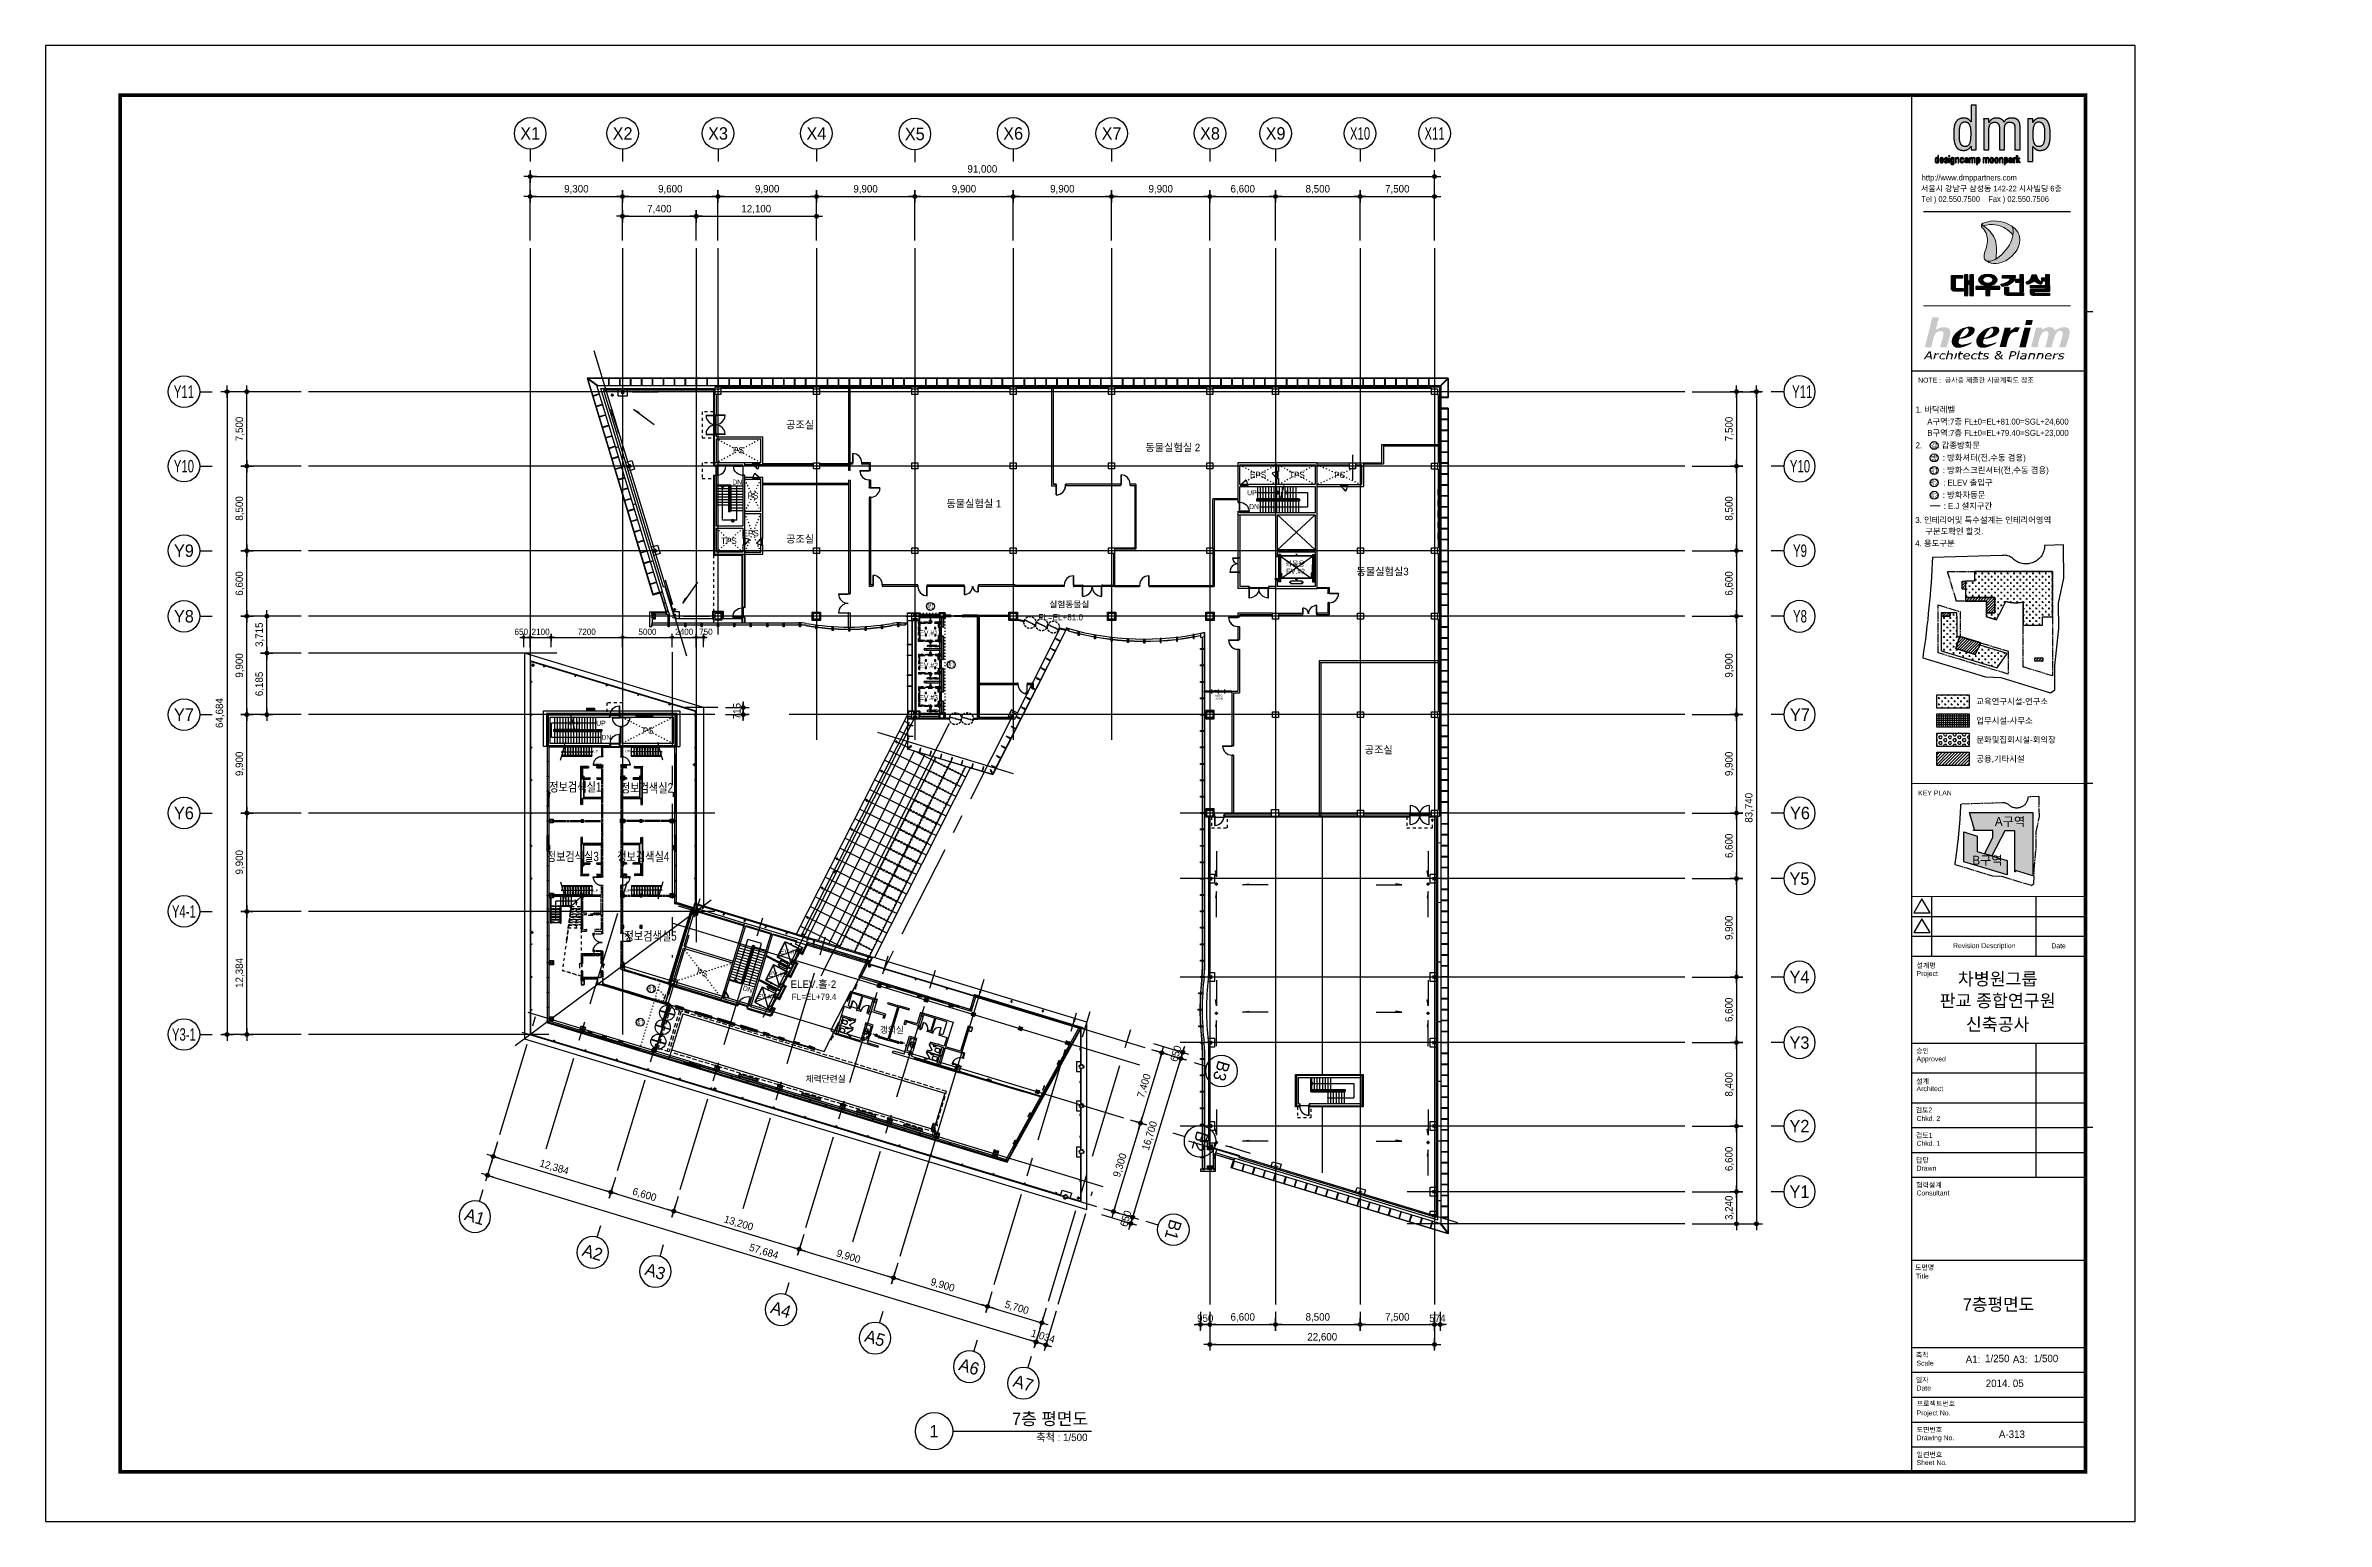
# Model space of a CAD drawing. Header units: metres. Extents: x 854089 to 1083578, y 553449 to 701949.
import ezdxf
from ezdxf.enums import TextEntityAlignment as Align

# ---------------------------------------------------------------- set-up
doc = ezdxf.new("R2010")
doc.units = ezdxf.units.M
doc.header["$LTSCALE"] = 300
for name, pattern in [('3$0$HID1', [0.375, 0.25, -0.125]), ('CEN', [62, 60, -1, 0, -1]), ('CENTER', [50.8, 31.75, -6.35, 6.35, -6.35]), ('DASHDOT', [25.4, 12.7, -6.35, 0, -6.35]), ('Dashed', [0.75, 0.5, -0.25]), ('DGN_STYLE_4', [3.626457, 1.812096, -0.906048, 0.002265, -0.906048]), ('H2', [0.5, 0.25, -0.25]), ('HID', [2.2, 1.5, -0.7]), ('HID1', [0.375, 0.25, -0.125]), ('HID2', [1, 0.5, -0.5]), ('HIDD', [0.7, 0.4, -0.3]), ('HIDDEN', [2, 1, -1]), ('HIDDEN-1', [1.4, 0.35, -0.7, 0.35]), ('HIDDENX2', [4, 2, -2]), ('SITE$0$ACAD$0$DASHED', [19.05, 12.7, -6.35]), ('SITE$0$PROPERTY', [37.5, 25, -2.5, 2.5, -2.5, 2.5, -2.5]), ('업무시설_xr-base$0$CONTINOUS', [0])]:
    doc.linetypes.add(name, pattern=pattern)
doc.layers.get('Defpoints').update_dxf_attribs({"color": 8})
for name, color, linetype in [('0-18', 1, 'Continuous'), ('001dmp-FORM', 7, 'Continuous'), ('003dmp-TIT', 2, 'Continuous'), ('1', 3, 'Continuous'), ('9sym', 7, 'Continuous'), ('A-AL', 6, 'Continuous'), ('A-CEN', 1, 'CEN'), ('A-CEN-1', 1, 'Continuous'), ('A-CIRC', 6, 'Continuous'), ('A-CON', 2, 'Continuous'), ('A-DIM', 7, 'Continuous'), ('A-DOR', 4, 'Continuous'), ('A-ELE-3', 3, 'Continuous'), ('A-ELE-4', 4, 'Continuous'), ('A-ELE-9', 9, 'Continuous'), ('A-ELE8', 8, 'Continuous'), ('A-ELEV', 4, 'Continuous'), ('A-ELEV-FIXT', 5, 'Continuous'), ('A-FUR-INC_3', 251, 'Continuous'), ('A-GRID-DIMS', 14, 'Continuous'), ('A-HAT-1', 9, 'Continuous'), ('A-HAT-2', 8, 'Continuous'), ('A-HAT-253', 253, 'Continuous'), ('A-HID', 8, 'HID'), ('A-ROM', 7, 'Continuous'), ('A-STAIR', 4, 'Continuous'), ('A-STL1', 4, 'Continuous'), ('A-STONE', 6, 'Continuous'), ('A-SYM1', 7, 'Continuous'), ('A-TXT', 3, 'Continuous'), ('A-TXT-S', 3, 'Continuous'), ('A-WAL-BLK', 3, 'Continuous'), ('A-WAL-DW', 7, 'Continuous'), ('A-WALL-CONC', 2, 'Continuous'), ('A-WIN', 4, 'Continuous'), ('A-WIN-GLASS', 4, 'Continuous'), ('A-WIN-REV', 4, 'Continuous'), ('AL', 4, 'Continuous'), ('DIM', 7, 'Continuous'), ('DOR', 4, 'Continuous'), ('ELE-STEEL', 5, 'Continuous'), ('ELE9', 9, 'Continuous'), ('ELEV', 252, 'HIDDEN'), ('elevator', 7, 'Continuous'), ('F-AAMS-마감', 3, 'Continuous'), ('fire shutter', 2, 'Continuous'), ('IN', 8, 'Continuous'), ('INT', 117, 'Continuous'), ('KUK-C-DOOR', 1, 'Continuous'), ('KUK-DOOR', 4, 'Continuous'), ('KUK-door frame', 7, 'Continuous'), ('KUK-DOOR-FRAME', 4, 'Continuous'), ('KUK-F-DOOR', 4, 'Continuous'), ('KUK-F-LEVEL', 4, 'Continuous'), ('KUK-F-LIGHT', 4, 'Continuous'), ('KUK-F-SUS', 4, 'Continuous'), ('KUK-F-TOIL', 6, 'Continuous'), ('KUK-FUR-FIX-MAKE', 6, 'Continuous'), ('KUK-WALL-DRYWALL', 4, 'Continuous'), ('KUK-WALL-FIN 1', 30, 'Continuous'), ('KUK-WALL-FIN2', 31, 'Continuous'), ('KUK-WINDOW', 4, 'Continuous'), ('Layer 1', 7, 'Continuous'), ('mk', 4, 'Continuous'), ('NP', 171, 'Continuous'), ('RS', 7, 'Continuous'), ('SITE$0$C-PROP', 72, 'SITE$0$ACAD$0$DASHED'), ('soland', 8, 'Continuous'), ('STEEL', 3, 'Continuous'), ('STEL', 3, 'Continuous'), ('STL', 3, 'Continuous'), ('STL1', 4, 'Continuous'), ('Text-갑', 7, 'Continuous'), ('Text-방', 7, 'Continuous'), ('TXT', 7, 'Continuous'), ('WID', 4, 'Continuous'), ('WIN', 4, 'Continuous'), ('z', 9, 'Continuous'), ('새 블럭$0$KUK-CEIL-OPEN', 1, 'Continuous'), ('외장그레이팅', 4, 'Continuous'), ('주차장배수', 3, 'Continuous'), ('특수설계 영역', 225, 'Continuous'), ('프레임', 5, 'Continuous')]:
    doc.layers.add(name, color=color, linetype=linetype)
doc.layers.add('A-FURN', color=252, linetype='Continuous', lineweight=9)
doc.layers.add('sol-land', color=8, linetype='Continuous', lineweight=25)
doc.layers.add('area', color=7, linetype='Continuous', true_color=0xc0a0de)
doc.styles.add('GHD', font='')
doc.styles.add('LGIS', font='ROMANS.shx', dxfattribs={"width": 0.85, "oblique": 3, "bigfont": 'GSG1.shx'})
doc.styles.add('TEXT(돋음)', font='')
doc.styles.add('돋움', font='')
doc.styles.get('GHD').set_extended_font_data('Dotum')
doc.styles.get('TEXT(돋음)').set_extended_font_data('Dotum')
doc.styles.get('돋움').set_extended_font_data('Dotum')
doc.dimstyles.new('DIM250', dxfattribs={"dimscale": 250, "dimtxt": 3, "dimasz": 1, "dimexe": 2, "dimexo": 3, "dimgap": 1, "dimtad": 1, "dimdec": 0, "dimzin": 0, "dimdsep": 46, "dimlunit": 6, "dimtxsty": 'TEXT(돋음)', "dimblk": 'Z_DOT', "dimcen": 2.5, "dimdle": 2, "dimclrd": 256, "dimclre": 256, "dimclrt": 3, "dimadec": 0, "dimazin": 0, "dimtfac": 1, "dimtdec": 0, "dimtix": 1, "dimtmove": 2, "dimatfit": 3, "dimldrblk": 'Z_DOT', "dimfxl": 1, "dimtolj": 1, "dimtzin": 0, "dimarcsym": 0})
doc.dimstyles.new('DIM250s', dxfattribs={"dimscale": 250, "dimtxt": 2.5, "dimasz": 0.6, "dimexe": 1.5, "dimexo": 2, "dimgap": 1, "dimtad": 1, "dimdec": 0, "dimzin": 0, "dimdsep": 46, "dimtxsty": 'TEXT(돋음)', "dimblk": 'Z_DOT', "dimcen": 1.5, "dimdle": 2, "dimclrd": 256, "dimclre": 256, "dimclrt": 3, "dimadec": 0, "dimazin": 0, "dimtfac": 1, "dimtdec": 0, "dimtix": 1, "dimtmove": 2, "dimatfit": 3, "dimldrblk": 'Z_DOT', "dimfxl": 1, "dimtolj": 1, "dimtzin": 0, "dimarcsym": 0})

msp = doc.modelspace()

# ---------------------------------------------------------------- texts
at = {"layer": '001dmp-FORM', "color": 3, "style": '돋움'}
for s, height, rotation, p in [('7층평면도', 1250, 0.000018, (1050589.2, 575285.4)), ('1/250         1/500', 750, 0.000018, (1052916.5, 569843.3)), ('A-313', 750, 0.000017, (1051937.2, 562222.6))]:
    msp.add_text(s, height=height, rotation=rotation, dxfattribs=at).set_placement(p, align=Align.MIDDLE_CENTER)
at = {"layer": '003dmp-TIT', "style": '돋움'}
msp.add_text('7층 평면도', height=1250, rotation=360, dxfattribs=at).set_placement((958975.1, 562777.5, 0), align=Align.BOTTOM_RIGHT)
msp.add_text('1', height=1250, rotation=0, dxfattribs=at).set_placement((943487, 562527.5, 0), align=Align.MIDDLE_CENTER)
at = {"layer": '003dmp-TIT', "color": 3, "style": '돋움'}
msp.add_text('축척 : 1/500', height=750, rotation=0, dxfattribs=at).set_placement((958918.3, 562277.5, 0), align=Align.TOP_RIGHT)
at = {"layer": 'A-TXT', "style": '돋움'}
for s, height, rotation, p in [('1. 바닥레벨', 600, 360, (1042254.4, 665028.5)), ('1. 바닥레벨', 600, 360, (1042254.4, 665028.5)), ('A구역:7층 FL%%P0=EL+81.00=SGL+24,600', 600, 360, (1043419.7, 663815.3)), ('B구역:7층 FL%%P0=EL+79.40=SGL+23,000', 600, 360, (1043419.7, 662682.3)), ('DN', 500, 343.33111, (924186.5, 606909.3, 0))]:
    msp.add_text(s, height=height, rotation=rotation, dxfattribs=at).set_placement(p)
at = {"layer": 'A-TXT', "color": 3, "style": '돋움'}
for s, p in [('공조실', (928592.8, 663424.8)), ('동물실험실 2', (964744.8, 661139, 0)), ('동물실험실 1', (944724.8, 655484.9, 0)), ('공조실', (928592.8, 651934)), ('동물실험실3', (985987.7, 648660.1, 0)), ('공조실', (986812.4, 630720.1))]:
    msp.add_text(s, height=750, rotation=0.000006, dxfattribs=at).set_placement(p)
at = {"layer": 'A-TXT', "style": '돋움'}
for s, height, p in [('2.       : 갑종방화문', 600, (1042249.3, 661432)), (': 방화셔터(전,수동 겸용)', 600, (1044975.5, 660182)), (': 방화스크린셔터(전,수동 겸용)', 600, (1044975.5, 658932)), (': 방화자동문', 600, (1044975.5, 656432)), (': ELEV 출입구', 600, (1045017.2, 657682)), ('3. 인테리어및 특수설계는 인테리어영역 ', 600, (1042218.3, 653911.8)), (': E.J 설치구간', 600, (1045079.6, 655326)), ('4. 용도구분', 600, (1042210.7, 651564)), ('구분도확인 할것.', 600, (1043210.1, 652775)), ('교육연구시설-연구소', 600, (1048358.3, 635649.2)), ('업무시설-사무소', 600, (1048358.3, 633722.7)), ('문화및집회시설-회의장', 600, (1048358.3, 631796.1)), ('공용,기타시설', 600, (1048358.3, 629869.5)), ('ELEV.홀-2', 750, (929045.5, 607127.4))]:
    msp.add_text(s, height=height, dxfattribs=at).set_placement(p)
for s, p in [('UP', (909968.8, 633524.8, 0)), ('DN', (910505.2, 632094.8, 0)), ('DN', (910505.2, 632094.8, 0))]:
    msp.add_text(s, height=500, rotation=360, dxfattribs=at).set_placement(p, align=Align.CENTER)
at = {"layer": 'A-TXT-S', "color": 3, "style": '돋움'}
for s, height, rotation, p in [('PS', 625, 360, (923257.1, 660931.2)), ('DN', 500, 0, (923179.8, 657780.2)), ('PS', 625, 360, (924723.8, 656357.3, 0)), ('UP', 500, 360, (974979.5, 656708.3)), ('DN', 500, 360, (975176.2, 655307.3)), ('TPS', 625, 360, (922048.2, 651810.8)), ('EPS', 625, 360, (924209.8, 652578.7)), ('화물용', 500, 0.000006, (978847.8, 649573.7)), ('EV.#2', 500, 0.000006, (978919.1, 648805.2)), ('EV.#2', 500, 0.000006, (978919.1, 648805.2)), ('실험동물실', 625, 0.000006, (955080.1, 645411.9)), ('FL=EL+81.0', 625, 0.000006, (953970.6, 644115.4)), ('A구역', 900, 360, (1050219.5, 623428.2, 0)), ('A구역', 900, 360, (1050219.5, 623428.2, 0)), ('B구역', 900, 360, (1047961.7, 619525.5, 0)), ('B구역', 900, 360, (1047961.7, 619525.5, 0)), ('FL=EL+79.4', 625, 0.000006, (929162.9, 605924.2)), ('갱의실', 625, 0.000006, (938024, 602597.7)), ('체력단련실', 625, 0.000006, (930561.9, 597663.2))]:
    msp.add_text(s, height=height, rotation=rotation, dxfattribs=at).set_placement(p)
for s, height, rotation, p in [('EPS', 625, 360, (976083.1, 658757.2)), ('TPS', 625, 360, (979983.1, 658757.2)), ('PS', 625, 360, (984293.4, 658751.6)), ('EV.#1', 500, 0.000006, (942933.1, 642851.6, 0)), ('EV.#2', 500, 0.000006, (942937.4, 639596.6, 0)), ('EV.#3', 500, 0.000006, (942933.1, 636351.6, 0)), ('EV.#6', 500, 0.000006, (928897.7, 610771.6)), ('PS', 625, 342.932419, (920162, 608662.5)), ('EV.#5', 500, 0.000006, (927755.9, 608519.5)), ('EV.#4', 500, 0.000006, (926614.1, 606267.4))]:
    msp.add_text(s, height=height, rotation=rotation, dxfattribs=at).set_placement(p, align=Align.MIDDLE_CENTER)
msp.add_text('PS', height=625, dxfattribs=at).set_placement((914707.2, 633030.6), align=Align.MIDDLE_CENTER)
at = {"layer": 'A-TXT-S', "color": 3, "style": '돋움', "width": 0.8}
for s, p in [('정보검색실1', (904761, 626886.2, 0)), ('정보검색실2', (911967.8, 626791, 0)), ('정보검색실3', (904503.8, 619891.2, 0)), ('정보검색실4', (911598.5, 619877.1, 0)), ('정보검색실5', (912333, 611887.5, 0))]:
    msp.add_text(s, height=937.5, rotation=0.000006, dxfattribs=at).set_placement(p)
at = {"layer": 'KUK-F-LEVEL', "color": 3, "style": '돋움'}
for rotation, p in [(0, (909433.9, 630822.8, 0)), (360, (912642.1, 630822.8, 0)), (360, (909433.9, 616787.9, 0)), (0, (912642.1, 616787.9, 0))]:
    msp.add_text('UP', height=250, rotation=rotation, dxfattribs=at).set_placement(p, align=Align.CENTER)
at = {"layer": 'Text-갑', "style": 'TEXT(돋음)'}
msp.add_text('갑', height=500, dxfattribs=at).set_placement((1044114.4, 661704.8), align=Align.MIDDLE_CENTER)
at = {"layer": 'Text-방', "style": 'TEXT(돋음)', "width": 0.75}
for s, p in [('방1', (1044114.4, 659204.8)), ('방2', (1044114.4, 657954.8)), ('방3', (1044114.4, 656704.8)), ('방1', (943111.3, 645514.6)), ('방1', (945214.9, 639661.4)), ('방1', (915024.8, 607030.3)), ('방1', (913923.2, 603671.2))]:
    msp.add_text(s, height=500, dxfattribs=at).set_placement(p, align=Align.MIDDLE_CENTER)
at = {"layer": 'Text-방', "style": 'TEXT(돋음)'}
msp.add_text('방', height=500, dxfattribs=at).set_placement((1044114.4, 660454.8), align=Align.MIDDLE_CENTER)
at = {"layer": 'TXT', "style": 'GHD'}
for s, p in [('DOOR', (971716.6, 636151.2, 0)), ('AUTO ', (971746.6, 636441.2, 0))]:
    msp.add_text(s, height=200, dxfattribs=at).set_placement(p)

# ---------------------------------------------------------------- blocks, each defined once
blk = doc.blocks.new('이중외피a')
at = {"layer": '외장그레이팅'}
for p, q in [((2367228, -664026, 0), (2373854, -685863, 0)), ((2453864, -664026, 0), (2367228, -664026, 0)), ((2367269, -664056, 0), (2373874, -685826, 0)), ((2453834, -664056, 0), (2367269, -664056, 0)), ((2453834, -664056, 0), (2453834, -665986, 0)), ((2453864, -664026, 0), (2453864, -666016, 0)), ((2453144, -665986, 0), (2453144, -666016, 0)), ((2453834, -665986, 0), (2453144, -665986, 0)), ((2453864, -666016, 0), (2453144, -666016, 0)), ((2453144, -667056, 0), (2453144, -667086, 0)), ((2453864, -667056, 0), (2453144, -667056, 0)), ((2453834, -667086, 0), (2453144, -667086, 0)), ((2453834, -667086, 0), (2453834, -750083, 0)), ((2453864, -667056, 0), (2453864, -750124, 0)), ((2374573, -685645, 0), (2373854, -685863, 0)), ((2374564, -685616, 0), (2373874, -685826, 0)), ((2374564, -685616, 0), (2374573, -685645, 0)), ((2432039, -743501, 0), (2432248, -742812, 0)), ((2453864, -750124, 0), (2432039, -743501, 0)), ((2432077, -743481, 0), (2432277, -742820, 0)), ((2453834, -750083, 0), (2432077, -743481, 0)), ((2432277, -742820, 0), (2432248, -742812, 0))]:
    blk.add_line(p, q, dxfattribs=at)
at = {"layer": '프레임'}
for p, q in [((2368239, -664806, 0), (2367281, -664096, 0)), ((2368268, -664766, 0), (2367311, -664056, 0)), ((2369379, -664056, 0), (2369379, -664766, 0)), ((2369429, -664056, 0), (2369429, -664766, 0)), ((2370479, -664056, 0), (2370479, -664766, 0)), ((2370529, -664056, 0), (2370529, -664766, 0)), ((2371579, -664056, 0), (2371579, -664766, 0)), ((2371629, -664056, 0), (2371629, -664766, 0)), ((2372679, -664056, 0), (2372679, -664766, 0)), ((2372729, -664056, 0), (2372729, -664766, 0)), ((2373779, -664056, 0), (2373779, -664766, 0)), ((2373829, -664056, 0), (2373829, -664766, 0)), ((2374879, -664056, 0), (2374879, -664766, 0)), ((2374929, -664056, 0), (2374929, -664766, 0)), ((2375979, -664056, 0), (2375979, -664766, 0)), ((2376029, -664056, 0), (2376029, -664766, 0)), ((2377079, -664056, 0), (2377079, -664766, 0)), ((2377129, -664056, 0), (2377129, -664766, 0)), ((2378179, -664056, 0), (2378179, -664766, 0)), ((2378229, -664056, 0), (2378229, -664766, 0)), ((2379279, -664056, 0), (2379279, -664766, 0)), ((2379329, -664056, 0), (2379329, -664766, 0)), ((2380379, -664056, 0), (2380379, -664766, 0)), ((2380429, -664056, 0), (2380429, -664766, 0)), ((2381479, -664056, 0), (2381479, -664766, 0)), ((2381529, -664056, 0), (2381529, -664766, 0)), ((2382579, -664056, 0), (2382579, -664766, 0)), ((2382629, -664056, 0), (2382629, -664766, 0)), ((2383679, -664056, 0), (2383679, -664766, 0)), ((2383729, -664056, 0), (2383729, -664766, 0)), ((2384779, -664056, 0), (2384779, -664766, 0)), ((2384829, -664056, 0), (2384829, -664766, 0)), ((2385879, -664056, 0), (2385879, -664766, 0)), ((2385929, -664056, 0), (2385929, -664766, 0)), ((2386979, -664056, 0), (2386979, -664766, 0)), ((2387029, -664056, 0), (2387029, -664766, 0)), ((2388079, -664056, 0), (2388079, -664766, 0)), ((2388129, -664056, 0), (2388129, -664766, 0)), ((2389179, -664056, 0), (2389179, -664766, 0)), ((2389229, -664056, 0), (2389229, -664766, 0)), ((2390279, -664056, 0), (2390279, -664766, 0)), ((2390329, -664056, 0), (2390329, -664766, 0)), ((2391379, -664056, 0), (2391379, -664766, 0)), ((2391429, -664056, 0), (2391429, -664766, 0)), ((2392479, -664056, 0), (2392479, -664766, 0)), ((2392529, -664056, 0), (2392529, -664766, 0)), ((2393579, -664056, 0), (2393579, -664766, 0)), ((2393629, -664056, 0), (2393629, -664766, 0)), ((2394679, -664056, 0), (2394679, -664766, 0)), ((2394729, -664056, 0), (2394729, -664766, 0)), ((2395779, -664056, 0), (2395779, -664766, 0)), ((2395829, -664056, 0), (2395829, -664766, 0)), ((2396879, -664056, 0), (2396879, -664766, 0)), ((2396929, -664056, 0), (2396929, -664766, 0)), ((2397979, -664056, 0), (2397979, -664766, 0)), ((2398029, -664056, 0), (2398029, -664766, 0)), ((2399079, -664056, 0), (2399079, -664766, 0)), ((2399129, -664056, 0), (2399129, -664766, 0)), ((2400179, -664056, 0), (2400179, -664766, 0)), ((2400229, -664056, 0), (2400229, -664766, 0)), ((2401279, -664056, 0), (2401279, -664766, 0)), ((2401329, -664056, 0), (2401329, -664766, 0)), ((2402379, -664056, 0), (2402379, -664766, 0)), ((2402429, -664056, 0), (2402429, -664766, 0)), ((2403479, -664056, 0), (2403479, -664766, 0)), ((2403529, -664056, 0), (2403529, -664766, 0)), ((2404579, -664056, 0), (2404579, -664766, 0)), ((2404629, -664056, 0), (2404629, -664766, 0)), ((2405679, -664056, 0), (2405679, -664766, 0)), ((2405729, -664056, 0), (2405729, -664766, 0)), ((2406779, -664056, 0), (2406779, -664766, 0)), ((2406829, -664056, 0), (2406829, -664766, 0)), ((2407879, -664056, 0), (2407879, -664766, 0)), ((2407929, -664056, 0), (2407929, -664766, 0)), ((2408979, -664056, 0), (2408979, -664766, 0)), ((2409029, -664056, 0), (2409029, -664766, 0)), ((2410079, -664056, 0), (2410079, -664766, 0)), ((2410129, -664056, 0), (2410129, -664766, 0)), ((2411179, -664056, 0), (2411179, -664766, 0)), ((2411229, -664056, 0), (2411229, -664766, 0)), ((2412279, -664056, 0), (2412279, -664766, 0)), ((2412329, -664056, 0), (2412329, -664766, 0)), ((2413379, -664056, 0), (2413379, -664766, 0)), ((2413429, -664056, 0), (2413429, -664766, 0)), ((2414479, -664056, 0), (2414479, -664766, 0)), ((2414529, -664056, 0), (2414529, -664766, 0)), ((2415579, -664056, 0), (2415579, -664766, 0)), ((2415629, -664056, 0), (2415629, -664766, 0)), ((2416679, -664056, 0), (2416679, -664766, 0)), ((2416729, -664056, 0), (2416729, -664766, 0)), ((2417779, -664056, 0), (2417779, -664766, 0)), ((2417829, -664056, 0), (2417829, -664766, 0)), ((2418879, -664056, 0), (2418879, -664766, 0)), ((2418929, -664056, 0), (2418929, -664766, 0)), ((2419979, -664056, 0), (2419979, -664766, 0)), ((2420029, -664056, 0), (2420029, -664766, 0)), ((2421079, -664056, 0), (2421079, -664766, 0)), ((2421129, -664056, 0), (2421129, -664766, 0)), ((2422179, -664056, 0), (2422179, -664766, 0)), ((2422229, -664056, 0), (2422229, -664766, 0)), ((2423279, -664056, 0), (2423279, -664766, 0)), ((2423329, -664056, 0), (2423329, -664766, 0)), ((2424379, -664056, 0), (2424379, -664766, 0)), ((2424429, -664056, 0), (2424429, -664766, 0)), ((2425479, -664056, 0), (2425479, -664766, 0)), ((2425529, -664056, 0), (2425529, -664766, 0)), ((2426579, -664056, 0), (2426579, -664766, 0)), ((2426629, -664056, 0), (2426629, -664766, 0)), ((2427679, -664056, 0), (2427679, -664766, 0)), ((2427729, -664056, 0), (2427729, -664766, 0)), ((2428779, -664056, 0), (2428779, -664766, 0)), ((2428829, -664056, 0), (2428829, -664766, 0)), ((2429879, -664056, 0), (2429879, -664766, 0)), ((2429929, -664056, 0), (2429929, -664766, 0)), ((2430979, -664056, 0), (2430979, -664766, 0)), ((2431029, -664056, 0), (2431029, -664766, 0)), ((2432079, -664056, 0), (2432079, -664766, 0)), ((2432129, -664056, 0), (2432129, -664766, 0)), ((2433179, -664056, 0), (2433179, -664766, 0)), ((2433229, -664056, 0), (2433229, -664766, 0)), ((2434279, -664056, 0), (2434279, -664766, 0)), ((2434329, -664056, 0), (2434329, -664766, 0)), ((2435379, -664056, 0), (2435379, -664766, 0)), ((2435429, -664056, 0), (2435429, -664766, 0)), ((2436479, -664056, 0), (2436479, -664766, 0)), ((2436529, -664056, 0), (2436529, -664766, 0)), ((2437579, -664056, 0), (2437579, -664766, 0)), ((2437629, -664056, 0), (2437629, -664766, 0)), ((2438679, -664056, 0), (2438679, -664766, 0)), ((2438729, -664056, 0), (2438729, -664766, 0)), ((2439779, -664056, 0), (2439779, -664766, 0)), ((2439829, -664056, 0), (2439829, -664766, 0)), ((2440879, -664056, 0), (2440879, -664766, 0)), ((2440929, -664056, 0), (2440929, -664766, 0)), ((2441979, -664056, 0), (2441979, -664766, 0)), ((2442029, -664056, 0), (2442029, -664766, 0)), ((2443079, -664056, 0), (2443079, -664766, 0)), ((2443129, -664056, 0), (2443129, -664766, 0)), ((2444179, -664056, 0), (2444179, -664766, 0)), ((2444229, -664056, 0), (2444229, -664766, 0)), ((2445279, -664056, 0), (2445279, -664766, 0)), ((2445329, -664056, 0), (2445329, -664766, 0)), ((2446379, -664056, 0), (2446379, -664766, 0)), ((2446429, -664056, 0), (2446429, -664766, 0)), ((2447479, -664056, 0), (2447479, -664766, 0)), ((2447529, -664056, 0), (2447529, -664766, 0)), ((2448579, -664056, 0), (2448579, -664766, 0)), ((2448629, -664056, 0), (2448629, -664766, 0)), ((2449679, -664056, 0), (2449679, -664766, 0)), ((2449729, -664056, 0), (2449729, -664766, 0)), ((2450779, -664056, 0), (2450779, -664766, 0)), ((2450829, -664056, 0), (2450829, -664766, 0)), ((2451879, -664056, 0), (2451879, -664766, 0)), ((2451929, -664056, 0), (2451929, -664766, 0)), ((2453088, -664766, 0), (2453799, -664056, 0)), ((2453124, -664801, 0), (2453834, -664091, 0)), ((2368481, -665604, 0), (2367801, -665811, 0)), ((2368495, -665652, 0), (2367816, -665858, 0)), ((2368800, -666657, 0), (2368120, -666863, 0)), ((2368815, -666705, 0), (2368135, -666911, 0)), ((2369119, -667710, 0), (2368440, -667916, 0)), ((2369119, -667710, 0), (2368440, -667916, 0)), ((2369134, -667757, 0), (2368454, -667964, 0)), ((2369134, -667757, 0), (2368454, -667964, 0)), ((2453834, -665936, 0), (2453124, -665936, 0)), ((2453834, -665986, 0), (2453124, -665986, 0)), ((2453834, -667086, 0), (2453124, -667086, 0)), ((2453834, -667136, 0), (2453124, -667136, 0)), ((2369439, -668762, 0), (2368759, -668968, 0)), ((2369453, -668810, 0), (2368774, -669016, 0)), ((2369758, -669815, 0), (2369079, -670021, 0)), ((2369773, -669863, 0), (2369093, -670069, 0)), ((2453834, -668161, 0), (2453124, -668161, 0)), ((2453834, -668211, 0), (2453124, -668211, 0)), ((2453834, -669261, 0), (2453124, -669261, 0)), ((2453834, -669311, 0), (2453124, -669311, 0)), ((2370078, -670867, 0), (2369398, -671074, 0)), ((2370092, -670915, 0), (2369413, -671121, 0)), ((2370397, -671920, 0), (2369718, -672126, 0)), ((2370397, -671920, 0), (2369718, -672126, 0)), ((2370412, -671968, 0), (2369732, -672174, 0)), ((2370412, -671968, 0), (2369732, -672174, 0)), ((2453834, -670361, 0), (2453124, -670361, 0)), ((2453834, -670411, 0), (2453124, -670411, 0)), ((2453834, -671461, 0), (2453124, -671461, 0)), ((2453834, -671511, 0), (2453124, -671511, 0)), ((2370717, -672973, 0), (2370037, -673179, 0)), ((2370731, -673020, 0), (2370051, -673227, 0)), ((2371036, -674025, 0), (2370356, -674231, 0)), ((2371050, -674073, 0), (2370371, -674279, 0)), ((2453834, -672561, 0), (2453124, -672561, 0)), ((2453834, -672611, 0), (2453124, -672611, 0)), ((2453834, -673661, 0), (2453124, -673661, 0)), ((2453834, -673711, 0), (2453124, -673711, 0)), ((2371355, -675078, 0), (2370676, -675284, 0)), ((2371370, -675126, 0), (2370690, -675332, 0)), ((2371675, -676130, 0), (2370995, -676337, 0)), ((2371689, -676178, 0), (2371010, -676384, 0)), ((2453834, -674761, 0), (2453124, -674761, 0)), ((2453834, -674811, 0), (2453124, -674811, 0)), ((2453834, -675861, 0), (2453124, -675861, 0)), ((2453834, -675911, 0), (2453124, -675911, 0)), ((2453834, -676961, 0), (2453124, -676961, 0)), ((2371994, -677183, 0), (2371315, -677389, 0)), ((2372009, -677231, 0), (2371329, -677437, 0)), ((2372314, -678236, 0), (2371634, -678442, 0)), ((2372328, -678283, 0), (2371648, -678490, 0)), ((2453834, -677011, 0), (2453124, -677011, 0)), ((2453834, -678061, 0), (2453124, -678061, 0)), ((2453834, -678111, 0), (2453124, -678111, 0)), ((2453834, -679161, 0), (2453124, -679161, 0)), ((2453834, -679211, 0), (2453124, -679211, 0)), ((2372633, -679288, 0), (2371953, -679494, 0)), ((2372647, -679336, 0), (2371968, -679542, 0)), ((2372952, -680341, 0), (2372273, -680547, 0)), ((2372967, -680389, 0), (2372287, -680595, 0)), ((2373272, -681393, 0), (2372592, -681600, 0)), ((2373286, -681441, 0), (2372607, -681648, 0)), ((2453834, -680261, 0), (2453124, -680261, 0)), ((2453834, -680311, 0), (2453124, -680311, 0)), ((2453834, -681361, 0), (2453124, -681361, 0)), ((2453834, -681411, 0), (2453124, -681411, 0)), ((2373591, -682446, 0), (2372912, -682652, 0)), ((2373606, -682494, 0), (2372926, -682700, 0)), ((2373911, -683499, 0), (2373231, -683705, 0)), ((2373925, -683547, 0), (2373245, -683753, 0)), ((2453834, -682461, 0), (2453124, -682461, 0)), ((2453834, -682511, 0), (2453124, -682511, 0)), ((2453834, -683561, 0), (2453124, -683561, 0)), ((2453834, -683611, 0), (2453124, -683611, 0)), ((2374230, -684551, 0), (2373550, -684757, 0)), ((2374244, -684599, 0), (2373565, -684805, 0)), ((2374540, -685572, 0), (2373860, -685778, 0)), ((2374554, -685619, 0), (2373874, -685826, 0)), ((2453834, -684661, 0), (2453124, -684661, 0)), ((2453834, -684711, 0), (2453124, -684711, 0)), ((2453834, -685761, 0), (2453124, -685761, 0)), ((2453834, -685811, 0), (2453124, -685811, 0)), ((2453834, -686861, 0), (2453124, -686861, 0)), ((2453834, -686911, 0), (2453124, -686911, 0)), ((2453834, -687961, 0), (2453124, -687961, 0)), ((2453834, -688011, 0), (2453124, -688011, 0)), ((2453834, -689061, 0), (2453124, -689061, 0)), ((2453834, -689111, 0), (2453124, -689111, 0)), ((2453834, -690161, 0), (2453124, -690161, 0)), ((2453834, -690211, 0), (2453124, -690211, 0)), ((2453834, -691261, 0), (2453124, -691261, 0)), ((2453834, -691311, 0), (2453124, -691311, 0)), ((2453834, -692361, 0), (2453124, -692361, 0)), ((2453834, -692411, 0), (2453124, -692411, 0)), ((2453834, -693461, 0), (2453124, -693461, 0)), ((2453834, -693511, 0), (2453124, -693511, 0)), ((2453834, -694561, 0), (2453124, -694561, 0)), ((2453834, -694611, 0), (2453124, -694611, 0)), ((2453834, -695661, 0), (2453124, -695661, 0)), ((2453834, -695711, 0), (2453124, -695711, 0)), ((2453834, -696761, 0), (2453124, -696761, 0)), ((2453834, -696811, 0), (2453124, -696811, 0)), ((2453834, -697861, 0), (2453124, -697861, 0)), ((2453834, -697911, 0), (2453124, -697911, 0)), ((2453834, -698961, 0), (2453124, -698961, 0)), ((2453834, -699011, 0), (2453124, -699011, 0)), ((2453834, -700061, 0), (2453124, -700061, 0)), ((2453834, -700111, 0), (2453124, -700111, 0)), ((2453834, -701161, 0), (2453124, -701161, 0)), ((2453834, -701211, 0), (2453124, -701211, 0)), ((2453834, -702261, 0), (2453124, -702261, 0)), ((2453834, -702311, 0), (2453124, -702311, 0)), ((2453834, -703361, 0), (2453124, -703361, 0)), ((2453834, -703411, 0), (2453124, -703411, 0)), ((2453834, -704461, 0), (2453124, -704461, 0)), ((2453834, -704511, 0), (2453124, -704511, 0)), ((2453834, -705561, 0), (2453124, -705561, 0)), ((2453834, -705611, 0), (2453124, -705611, 0)), ((2453834, -706661, 0), (2453124, -706661, 0)), ((2453834, -706711, 0), (2453124, -706711, 0)), ((2453834, -707761, 0), (2453124, -707761, 0)), ((2453834, -707811, 0), (2453124, -707811, 0)), ((2453834, -708861, 0), (2453124, -708861, 0)), ((2453834, -708911, 0), (2453124, -708911, 0)), ((2453834, -709961, 0), (2453124, -709961, 0)), ((2453834, -710011, 0), (2453124, -710011, 0)), ((2453834, -711061, 0), (2453124, -711061, 0)), ((2453834, -711111, 0), (2453124, -711111, 0)), ((2453834, -712161, 0), (2453124, -712161, 0)), ((2453834, -712211, 0), (2453124, -712211, 0)), ((2453834, -713261, 0), (2453124, -713261, 0)), ((2453834, -713311, 0), (2453124, -713311, 0)), ((2453834, -714361, 0), (2453124, -714361, 0)), ((2453834, -714411, 0), (2453124, -714411, 0)), ((2453834, -715461, 0), (2453124, -715461, 0)), ((2453834, -715511, 0), (2453124, -715511, 0)), ((2453834, -716561, 0), (2453124, -716561, 0)), ((2453834, -716611, 0), (2453124, -716611, 0)), ((2453834, -717661, 0), (2453124, -717661, 0)), ((2453834, -717711, 0), (2453124, -717711, 0)), ((2453834, -718761, 0), (2453124, -718761, 0)), ((2453834, -718811, 0), (2453124, -718811, 0)), ((2453834, -719861, 0), (2453124, -719861, 0)), ((2453834, -719911, 0), (2453124, -719911, 0)), ((2453834, -720961, 0), (2453124, -720961, 0)), ((2453834, -721011, 0), (2453124, -721011, 0)), ((2453834, -722061, 0), (2453124, -722061, 0)), ((2453834, -722111, 0), (2453124, -722111, 0)), ((2453834, -723161, 0), (2453124, -723161, 0)), ((2453834, -723211, 0), (2453124, -723211, 0)), ((2453834, -724261, 0), (2453124, -724261, 0)), ((2453834, -724311, 0), (2453124, -724311, 0)), ((2453834, -725361, 0), (2453124, -725361, 0)), ((2453834, -725411, 0), (2453124, -725411, 0)), ((2453834, -726461, 0), (2453124, -726461, 0)), ((2453834, -726511, 0), (2453124, -726511, 0)), ((2453834, -727561, 0), (2453124, -727561, 0)), ((2453834, -727611, 0), (2453124, -727611, 0)), ((2453834, -728661, 0), (2453124, -728661, 0)), ((2453834, -728711, 0), (2453124, -728711, 0)), ((2453834, -729761, 0), (2453124, -729761, 0)), ((2453834, -729811, 0), (2453124, -729811, 0)), ((2453834, -730861, 0), (2453124, -730861, 0)), ((2453834, -730911, 0), (2453124, -730911, 0)), ((2453834, -731961, 0), (2453124, -731961, 0)), ((2453834, -732011, 0), (2453124, -732011, 0)), ((2453834, -733061, 0), (2453124, -733061, 0)), ((2453834, -733111, 0), (2453124, -733111, 0)), ((2453834, -734161, 0), (2453124, -734161, 0)), ((2453834, -734211, 0), (2453124, -734211, 0)), ((2453834, -735261, 0), (2453124, -735261, 0)), ((2453834, -735311, 0), (2453124, -735311, 0)), ((2453834, -736361, 0), (2453124, -736361, 0)), ((2453834, -736411, 0), (2453124, -736411, 0)), ((2453834, -737461, 0), (2453124, -737461, 0)), ((2453834, -737511, 0), (2453124, -737511, 0)), ((2453834, -738561, 0), (2453124, -738561, 0)), ((2453834, -738611, 0), (2453124, -738611, 0)), ((2453834, -739661, 0), (2453124, -739661, 0)), ((2453834, -739711, 0), (2453124, -739711, 0)), ((2453834, -740761, 0), (2453124, -740761, 0)), ((2453834, -740811, 0), (2453124, -740811, 0)), ((2432303, -742734, 0), (2432077, -743481, 0)), ((2432331, -742816, 0), (2432125, -743496, 0)), ((2433312, -743114, 0), (2433105, -743793, 0)), ((2433359, -743128, 0), (2433153, -743808, 0)), ((2434364, -743433, 0), (2434158, -744113, 0)), ((2434412, -743448, 0), (2434206, -744127, 0)), ((2453834, -741861, 0), (2453124, -741861, 0)), ((2453834, -741911, 0), (2453124, -741911, 0)), ((2453834, -742961, 0), (2453124, -742961, 0)), ((2453834, -743011, 0), (2453124, -743011, 0)), ((2435417, -743753, 0), (2435211, -744432, 0)), ((2435465, -743767, 0), (2435258, -744447, 0)), ((2436469, -744072, 0), (2436263, -744751, 0)), ((2436517, -744087, 0), (2436311, -744766, 0)), ((2437522, -744391, 0), (2437316, -745071, 0)), ((2437570, -744406, 0), (2437364, -745085, 0)), ((2438575, -744711, 0), (2438368, -745390, 0)), ((2438622, -744725, 0), (2438416, -745405, 0)), ((2439627, -745030, 0), (2439421, -745710, 0)), ((2439675, -745045, 0), (2439469, -745724, 0)), ((2440680, -745350, 0), (2440474, -746029, 0)), ((2440728, -745364, 0), (2440522, -746044, 0)), ((2441732, -745669, 0), (2441526, -746348, 0)), ((2441780, -745684, 0), (2441574, -746363, 0)), ((2453834, -744061, 0), (2453124, -744061, 0)), ((2453834, -744111, 0), (2453124, -744111, 0)), ((2453834, -745161, 0), (2453124, -745161, 0)), ((2453834, -745211, 0), (2453124, -745211, 0)), ((2442785, -745988, 0), (2442579, -746668, 0)), ((2442833, -746003, 0), (2442627, -746682, 0)), ((2443838, -746308, 0), (2443631, -746987, 0)), ((2443885, -746322, 0), (2443679, -747002, 0)), ((2444890, -746627, 0), (2444684, -747307, 0)), ((2444938, -746642, 0), (2444732, -747321, 0)), ((2445943, -746947, 0), (2445737, -747626, 0)), ((2445991, -746961, 0), (2445785, -747641, 0)), ((2446995, -747266, 0), (2446789, -747945, 0)), ((2447043, -747281, 0), (2446837, -747960, 0)), ((2448048, -747585, 0), (2447842, -748265, 0)), ((2448096, -747600, 0), (2447890, -748279, 0)), ((2449101, -747905, 0), (2448895, -748584, 0)), ((2449149, -747919, 0), (2448942, -748599, 0)), ((2453834, -746261, 0), (2453124, -746261, 0)), ((2453834, -746311, 0), (2453124, -746311, 0)), ((2453834, -747361, 0), (2453124, -747361, 0)), ((2453834, -747411, 0), (2453124, -747411, 0)), ((2450153, -748224, 0), (2449947, -748904, 0)), ((2450201, -748239, 0), (2449995, -748918, 0)), ((2451206, -748544, 0), (2451000, -749223, 0)), ((2451254, -748558, 0), (2451048, -749238, 0)), ((2452259, -748863, 0), (2452052, -749542, 0)), ((2452306, -748878, 0), (2452100, -749557, 0)), ((2453071, -749110, 0), (2453793, -750071, 0)), ((2453834, -748461, 0), (2453124, -748461, 0)), ((2453834, -748511, 0), (2453124, -748511, 0)), ((2453124, -749097, 0), (2453834, -750042, 0))]:
    blk.add_line(p, q, dxfattribs=at)
blk = doc.blocks.new('door_1800_3')
at = {"layer": 'A-DOR'}
for p, q in [((754409, 467845), (754409, 466990)), ((754409, 466990), (754439, 466990)), ((754409, 466790), (754439, 466790)), ((754409, 465935), (754409, 466790)), ((754439, 467845), (754439, 466990)), ((754439, 465935), (754439, 466790)), ((756319, 467845), (756319, 466990)), ((756319, 466990), (756349, 466990)), ((756319, 465935), (756319, 466790)), ((756319, 466790), (756349, 466790)), ((756349, 467845), (756349, 466990)), ((756349, 465935), (756349, 466790))]:
    blk.add_line(p, q, dxfattribs=at)
for points in [[(754379, 466990), (754379, 466790), (754409, 466790), (754409, 466835), (754424, 466835), (754424, 466945), (754409, 466945), (754409, 466990)], [(756379, 466990), (756379, 466790), (756349, 466790), (756349, 466835), (756334, 466835), (756334, 466945), (756349, 466945), (756349, 466990)]]:
    blk.add_lwpolyline(points, close=True, dxfattribs=at)
for centre, start, end in [((754424, 466890), 269.10004, 90.89996), ((756334, 466890), 89.10005, 270.89995)]:
    blk.add_arc(centre, 955, start, end, dxfattribs=at)
at = {"layer": 'ELE9'}
for p, q in [((756349, 466945), (754409, 466945)), ((754409, 466835), (756349, 466835))]:
    blk.add_line(p, q, dxfattribs=at)
blk = doc.blocks.new('고리')
at = {"layer": 'A-ELE-9'}
for p, q in [((2157832, 47124), (2157884, 47108)), ((2157838, 47142), (2157889, 47127)), ((2157863, 47040), (2157892, 47136)), ((2157863, 47040), (2157874, 47037)), ((2157874, 47037), (2157903, 47132)), ((2157892, 47136), (2157903, 47132)), ((2157895, 47105), (2157946, 47089)), ((2157901, 47123), (2157952, 47108))]:
    blk.add_line(p, q, dxfattribs=at)
for centre, start, end in [((2157835, 47133), 73.12, 253.12), ((2157949, 47098), 253.12, 73.12)]:
    blk.add_arc(centre, 9.5, start, end, dxfattribs=at)
blk = doc.blocks.new('고리1-flat-1')
at = {"layer": 'A-ELE-9'}
blk.add_lwpolyline([(-2503233, 664904), (-2503245, 664908), (-2503216, 665003), (-2503204, 665000)], close=True, dxfattribs=at)
for radius, start, end in [(69, 78.10854, 68.13146), (50, 80.01211, 66.2279)]:
    blk.add_arc((-2503242, 664897), radius, start, end, dxfattribs=at)
blk = doc.blocks.new('고리1-flat-2')
at = {"layer": 'A-ELE-9'}
blk.add_lwpolyline([(-2503233, 664904), (-2503245, 664908), (-2503216, 665003), (-2503204, 665000)], close=True, dxfattribs=at)
for radius, start, end in [(69, 78.10854, 68.13146), (50, 80.01211, 66.2279)]:
    blk.add_arc((-2503242, 664897), radius, start, end, dxfattribs=at)
blk = doc.blocks.new('고리1-flat-4')
at = {"layer": 'A-ELE-9'}
blk.add_lwpolyline([(-2503233, 664904), (-2503245, 664908), (-2503216, 665003), (-2503204, 665000)], close=True, dxfattribs=at)
for radius, start, end in [(69, 78.10854, 68.13146), (50, 80.01211, 66.2279)]:
    blk.add_arc((-2503242, 664897), radius, start, end, dxfattribs=at)
blk = doc.blocks.new('고리1-flat-3')
at = {"layer": 'A-ELE-9'}
blk.add_lwpolyline([(-2503233, 664904), (-2503245, 664908), (-2503216, 665003), (-2503204, 665000)], close=True, dxfattribs=at)
for radius, start, end in [(69, 78.10854, 68.13146), (50, 80.01211, 66.2279)]:
    blk.add_arc((-2503242, 664897), radius, start, end, dxfattribs=at)
blk = doc.blocks.new('고리-flat-1')
at = {"layer": 'A-ELE-9'}
for p, q in [((-671688, -2051232), (-671688, -2051244)), ((-671588, -2051232), (-671688, -2051232)), ((-671588, -2051244), (-671688, -2051244)), ((-671678, -2051179), (-671678, -2051232)), ((-671678, -2051244), (-671678, -2051298)), ((-671659, -2051179), (-671659, -2051232)), ((-671659, -2051244), (-671659, -2051298)), ((-671588, -2051232), (-671588, -2051244))]:
    blk.add_line(p, q, dxfattribs=at)
for centre, start, end in [((-671669, -2051179), 0, 180), ((-671669, -2051298), 180, 0)]:
    blk.add_arc(centre, 9.5, start, end, dxfattribs=at)
blk = doc.blocks.new('고리-flat-2')
at = {"layer": 'A-ELE-9'}
for p, q in [((-671688, -2051232), (-671688, -2051244)), ((-671588, -2051232), (-671688, -2051232)), ((-671588, -2051244), (-671688, -2051244)), ((-671678, -2051179), (-671678, -2051232)), ((-671678, -2051244), (-671678, -2051298)), ((-671659, -2051179), (-671659, -2051232)), ((-671659, -2051244), (-671659, -2051298)), ((-671588, -2051232), (-671588, -2051244))]:
    blk.add_line(p, q, dxfattribs=at)
for centre, start, end in [((-671669, -2051179), 0, 180), ((-671669, -2051298), 180, 0)]:
    blk.add_arc(centre, 9.5, start, end, dxfattribs=at)
blk = doc.blocks.new('고리-flat-3')
at = {"layer": 'A-ELE-9'}
for p, q in [((-671688, -2051232), (-671688, -2051244)), ((-671588, -2051232), (-671688, -2051232)), ((-671588, -2051244), (-671688, -2051244)), ((-671678, -2051179), (-671678, -2051232)), ((-671678, -2051244), (-671678, -2051298)), ((-671659, -2051179), (-671659, -2051232)), ((-671659, -2051244), (-671659, -2051298)), ((-671588, -2051232), (-671588, -2051244))]:
    blk.add_line(p, q, dxfattribs=at)
for centre, start, end in [((-671669, -2051179), 0, 180), ((-671669, -2051298), 180, 0)]:
    blk.add_arc(centre, 9.5, start, end, dxfattribs=at)
blk = doc.blocks.new('고리-flat-4')
at = {"layer": 'A-ELE-9'}
for p, q in [((-671688, -2051232), (-671688, -2051244)), ((-671588, -2051232), (-671688, -2051232)), ((-671588, -2051244), (-671688, -2051244)), ((-671678, -2051179), (-671678, -2051232)), ((-671678, -2051244), (-671678, -2051298)), ((-671659, -2051179), (-671659, -2051232)), ((-671659, -2051244), (-671659, -2051298)), ((-671588, -2051232), (-671588, -2051244))]:
    blk.add_line(p, q, dxfattribs=at)
for centre, start, end in [((-671669, -2051179), 0, 180), ((-671669, -2051298), 180, 0)]:
    blk.add_arc(centre, 9.5, start, end, dxfattribs=at)
blk = doc.blocks.new('고리-flat-5')
at = {"layer": 'A-ELE-9'}
for p, q in [((-671688, -2051232), (-671688, -2051244)), ((-671588, -2051232), (-671688, -2051232)), ((-671588, -2051244), (-671688, -2051244)), ((-671678, -2051179), (-671678, -2051232)), ((-671678, -2051244), (-671678, -2051298)), ((-671659, -2051179), (-671659, -2051232)), ((-671659, -2051244), (-671659, -2051298)), ((-671588, -2051232), (-671588, -2051244))]:
    blk.add_line(p, q, dxfattribs=at)
for centre, start, end in [((-671669, -2051179), 0, 180), ((-671669, -2051298), 180, 0)]:
    blk.add_arc(centre, 9.5, start, end, dxfattribs=at)
blk = doc.blocks.new('고리-flat-6')
at = {"layer": 'A-ELE-9'}
for p, q in [((-671688, -2051232), (-671688, -2051244)), ((-671588, -2051232), (-671688, -2051232)), ((-671588, -2051244), (-671688, -2051244)), ((-671678, -2051179), (-671678, -2051232)), ((-671678, -2051244), (-671678, -2051298)), ((-671659, -2051179), (-671659, -2051232)), ((-671659, -2051244), (-671659, -2051298)), ((-671588, -2051232), (-671588, -2051244))]:
    blk.add_line(p, q, dxfattribs=at)
for centre, start, end in [((-671669, -2051179), 0, 180), ((-671669, -2051298), 180, 0)]:
    blk.add_arc(centre, 9.5, start, end, dxfattribs=at)
blk = doc.blocks.new('고리-flat-7')
at = {"layer": 'A-ELE-9'}
for p, q in [((1767770, -1238336), (1767821, -1238352)), ((1767775, -1238318), (1767826, -1238334)), ((1767847, -1238265), (1767818, -1238361)), ((1767818, -1238361), (1767830, -1238364)), ((1767859, -1238269), (1767830, -1238364)), ((1767832, -1238355), (1767884, -1238371)), ((1767838, -1238337), (1767889, -1238353)), ((1767847, -1238265), (1767859, -1238269))]:
    blk.add_line(p, q, dxfattribs=at)
for centre, start, end in [((1767772, -1238327), 73.12, 253.12), ((1767886, -1238362), 253.12, 73.12)]:
    blk.add_arc(centre, 9.5, start, end, dxfattribs=at)
blk = doc.blocks.new('고리-flat-8')
at = {"layer": 'A-ELE-9'}
for p, q in [((1767770, -1238336), (1767821, -1238352)), ((1767775, -1238318), (1767826, -1238334)), ((1767847, -1238265), (1767818, -1238361)), ((1767818, -1238361), (1767830, -1238364)), ((1767859, -1238269), (1767830, -1238364)), ((1767832, -1238355), (1767884, -1238371)), ((1767838, -1238337), (1767889, -1238353)), ((1767847, -1238265), (1767859, -1238269))]:
    blk.add_line(p, q, dxfattribs=at)
for centre, start, end in [((1767772, -1238327), 73.12, 253.12), ((1767886, -1238362), 253.12, 73.12)]:
    blk.add_arc(centre, 9.5, start, end, dxfattribs=at)
blk = doc.blocks.new('고리-flat-9')
at = {"layer": 'A-ELE-9'}
for p, q in [((1767770, -1238336), (1767821, -1238352)), ((1767775, -1238318), (1767826, -1238334)), ((1767847, -1238265), (1767818, -1238361)), ((1767818, -1238361), (1767830, -1238364)), ((1767859, -1238269), (1767830, -1238364)), ((1767832, -1238355), (1767884, -1238371)), ((1767838, -1238337), (1767889, -1238353)), ((1767847, -1238265), (1767859, -1238269))]:
    blk.add_line(p, q, dxfattribs=at)
for centre, start, end in [((1767772, -1238327), 73.12, 253.12), ((1767886, -1238362), 253.12, 73.12)]:
    blk.add_arc(centre, 9.5, start, end, dxfattribs=at)
blk = doc.blocks.new('고리-flat-10')
at = {"layer": 'A-ELE-9'}
for p, q in [((671588, -2051232), (671688, -2051232)), ((671588, -2051232), (671588, -2051244)), ((671588, -2051244), (671688, -2051244)), ((671659, -2051179), (671659, -2051232)), ((671659, -2051244), (671659, -2051298)), ((671678, -2051179), (671678, -2051232)), ((671678, -2051244), (671678, -2051298)), ((671688, -2051232), (671688, -2051244))]:
    blk.add_line(p, q, dxfattribs=at)
for centre, start, end in [((671669, -2051179), 0, 180), ((671669, -2051298), 180, 0)]:
    blk.add_arc(centre, 9.5, start, end, dxfattribs=at)
blk = doc.blocks.new('고리-flat-11')
at = {"layer": 'A-ELE-9'}
for p, q in [((671588, -2051232), (671688, -2051232)), ((671588, -2051232), (671588, -2051244)), ((671588, -2051244), (671688, -2051244)), ((671659, -2051179), (671659, -2051232)), ((671659, -2051244), (671659, -2051298)), ((671678, -2051179), (671678, -2051232)), ((671678, -2051244), (671678, -2051298)), ((671688, -2051232), (671688, -2051244))]:
    blk.add_line(p, q, dxfattribs=at)
for centre, start, end in [((671669, -2051179), 0, 180), ((671669, -2051298), 180, 0)]:
    blk.add_arc(centre, 9.5, start, end, dxfattribs=at)
blk = doc.blocks.new('고리-flat-12')
at = {"layer": 'A-ELE-9'}
for p, q in [((671588, -2051232), (671688, -2051232)), ((671588, -2051232), (671588, -2051244)), ((671588, -2051244), (671688, -2051244)), ((671659, -2051179), (671659, -2051232)), ((671659, -2051244), (671659, -2051298)), ((671678, -2051179), (671678, -2051232)), ((671678, -2051244), (671678, -2051298)), ((671688, -2051232), (671688, -2051244))]:
    blk.add_line(p, q, dxfattribs=at)
for centre, start, end in [((671669, -2051179), 0, 180), ((671669, -2051298), 180, 0)]:
    blk.add_arc(centre, 9.5, start, end, dxfattribs=at)
blk = doc.blocks.new('고리-flat-13')
at = {"layer": 'A-ELE-9'}
for p, q in [((671588, -2051232), (671688, -2051232)), ((671588, -2051232), (671588, -2051244)), ((671588, -2051244), (671688, -2051244)), ((671659, -2051179), (671659, -2051232)), ((671659, -2051244), (671659, -2051298)), ((671678, -2051179), (671678, -2051232)), ((671678, -2051244), (671678, -2051298)), ((671688, -2051232), (671688, -2051244))]:
    blk.add_line(p, q, dxfattribs=at)
for centre, start, end in [((671669, -2051179), 0, 180), ((671669, -2051298), 180, 0)]:
    blk.add_arc(centre, 9.5, start, end, dxfattribs=at)
blk = doc.blocks.new('고리-flat-14')
at = {"layer": 'A-ELE-9'}
for p, q in [((671588, -2051232), (671688, -2051232)), ((671588, -2051232), (671588, -2051244)), ((671588, -2051244), (671688, -2051244)), ((671659, -2051179), (671659, -2051232)), ((671659, -2051244), (671659, -2051298)), ((671678, -2051179), (671678, -2051232)), ((671678, -2051244), (671678, -2051298)), ((671688, -2051232), (671688, -2051244))]:
    blk.add_line(p, q, dxfattribs=at)
for centre, start, end in [((671669, -2051179), 0, 180), ((671669, -2051298), 180, 0)]:
    blk.add_arc(centre, 9.5, start, end, dxfattribs=at)
blk = doc.blocks.new('고리-flat-15')
at = {"layer": 'A-ELE-9'}
for p, q in [((2157832, 47124), (2157884, 47108)), ((2157838, 47142), (2157889, 47127)), ((2157863, 47040), (2157892, 47136)), ((2157863, 47040), (2157874, 47037)), ((2157874, 47037), (2157903, 47132)), ((2157892, 47136), (2157903, 47132)), ((2157895, 47105), (2157946, 47089)), ((2157901, 47123), (2157952, 47108))]:
    blk.add_line(p, q, dxfattribs=at)
for centre, start, end in [((2157835, 47133), 73.12, 253.12), ((2157949, 47098), 253.12, 73.12)]:
    blk.add_arc(centre, 9.5, start, end, dxfattribs=at)
blk = doc.blocks.new('고리-flat-16')
at = {"layer": 'A-ELE-9'}
for p, q in [((2157832, 47124), (2157884, 47108)), ((2157838, 47142), (2157889, 47127)), ((2157863, 47040), (2157892, 47136)), ((2157863, 47040), (2157874, 47037)), ((2157874, 47037), (2157903, 47132)), ((2157892, 47136), (2157903, 47132)), ((2157895, 47105), (2157946, 47089)), ((2157901, 47123), (2157952, 47108))]:
    blk.add_line(p, q, dxfattribs=at)
for centre, start, end in [((2157835, 47133), 73.12, 253.12), ((2157949, 47098), 253.12, 73.12)]:
    blk.add_arc(centre, 9.5, start, end, dxfattribs=at)
blk = doc.blocks.new('고리-flat-17')
at = {"layer": 'A-ELE-9'}
for p, q in [((2157832, 47124), (2157884, 47108)), ((2157838, 47142), (2157889, 47127)), ((2157863, 47040), (2157892, 47136)), ((2157863, 47040), (2157874, 47037)), ((2157874, 47037), (2157903, 47132)), ((2157892, 47136), (2157903, 47132)), ((2157895, 47105), (2157946, 47089)), ((2157901, 47123), (2157952, 47108))]:
    blk.add_line(p, q, dxfattribs=at)
for centre, start, end in [((2157835, 47133), 73.12, 253.12), ((2157949, 47098), 253.12, 73.12)]:
    blk.add_arc(centre, 9.5, start, end, dxfattribs=at)
blk = doc.blocks.new('고리-flat-18')
at = {"layer": 'A-ELE-9'}
for p, q in [((2157832, 47124), (2157884, 47108)), ((2157838, 47142), (2157889, 47127)), ((2157863, 47040), (2157892, 47136)), ((2157863, 47040), (2157874, 47037)), ((2157874, 47037), (2157903, 47132)), ((2157892, 47136), (2157903, 47132)), ((2157895, 47105), (2157946, 47089)), ((2157901, 47123), (2157952, 47108))]:
    blk.add_line(p, q, dxfattribs=at)
for centre, start, end in [((2157835, 47133), 73.12, 253.12), ((2157949, 47098), 253.12, 73.12)]:
    blk.add_arc(centre, 9.5, start, end, dxfattribs=at)
blk = doc.blocks.new('고리-flat-19')
at = {"layer": 'A-ELE-9'}
for p, q in [((2157832, 47124), (2157884, 47108)), ((2157838, 47142), (2157889, 47127)), ((2157863, 47040), (2157892, 47136)), ((2157863, 47040), (2157874, 47037)), ((2157874, 47037), (2157903, 47132)), ((2157892, 47136), (2157903, 47132)), ((2157895, 47105), (2157946, 47089)), ((2157901, 47123), (2157952, 47108))]:
    blk.add_line(p, q, dxfattribs=at)
for centre, start, end in [((2157835, 47133), 73.12, 253.12), ((2157949, 47098), 253.12, 73.12)]:
    blk.add_arc(centre, 9.5, start, end, dxfattribs=at)
blk = doc.blocks.new('고리-flat-20')
at = {"layer": 'A-ELE-9'}
for p, q in [((2157832, 47124), (2157884, 47108)), ((2157838, 47142), (2157889, 47127)), ((2157863, 47040), (2157892, 47136)), ((2157863, 47040), (2157874, 47037)), ((2157874, 47037), (2157903, 47132)), ((2157892, 47136), (2157903, 47132)), ((2157895, 47105), (2157946, 47089)), ((2157901, 47123), (2157952, 47108))]:
    blk.add_line(p, q, dxfattribs=at)
for centre, start, end in [((2157835, 47133), 73.12, 253.12), ((2157949, 47098), 253.12, 73.12)]:
    blk.add_arc(centre, 9.5, start, end, dxfattribs=at)
blk = doc.blocks.new('고리-flat-21')
at = {"layer": 'A-ELE-9'}
for p, q in [((2157832, 47124), (2157884, 47108)), ((2157838, 47142), (2157889, 47127)), ((2157863, 47040), (2157892, 47136)), ((2157863, 47040), (2157874, 47037)), ((2157874, 47037), (2157903, 47132)), ((2157892, 47136), (2157903, 47132)), ((2157895, 47105), (2157946, 47089)), ((2157901, 47123), (2157952, 47108))]:
    blk.add_line(p, q, dxfattribs=at)
for centre, start, end in [((2157835, 47133), 73.12, 253.12), ((2157949, 47098), 253.12, 73.12)]:
    blk.add_arc(centre, 9.5, start, end, dxfattribs=at)
blk = doc.blocks.new('고리-flat-22')
at = {"layer": 'A-ELE-9'}
for p, q in [((2157832, 47124), (2157884, 47108)), ((2157838, 47142), (2157889, 47127)), ((2157863, 47040), (2157892, 47136)), ((2157863, 47040), (2157874, 47037)), ((2157874, 47037), (2157903, 47132)), ((2157892, 47136), (2157903, 47132)), ((2157895, 47105), (2157946, 47089)), ((2157901, 47123), (2157952, 47108))]:
    blk.add_line(p, q, dxfattribs=at)
for centre, start, end in [((2157835, 47133), 73.12, 253.12), ((2157949, 47098), 253.12, 73.12)]:
    blk.add_arc(centre, 9.5, start, end, dxfattribs=at)
blk = doc.blocks.new('고리-flat-23')
at = {"layer": 'A-ELE-9'}
for p, q in [((2157832, 47124), (2157884, 47108)), ((2157838, 47142), (2157889, 47127)), ((2157863, 47040), (2157892, 47136)), ((2157863, 47040), (2157874, 47037)), ((2157874, 47037), (2157903, 47132)), ((2157892, 47136), (2157903, 47132)), ((2157895, 47105), (2157946, 47089)), ((2157901, 47123), (2157952, 47108))]:
    blk.add_line(p, q, dxfattribs=at)
for centre, start, end in [((2157835, 47133), 73.12, 253.12), ((2157949, 47098), 253.12, 73.12)]:
    blk.add_arc(centre, 9.5, start, end, dxfattribs=at)
blk = doc.blocks.new('고리-flat-24')
at = {"layer": 'A-ELE-9'}
for p, q in [((2157832, 47124), (2157884, 47108)), ((2157838, 47142), (2157889, 47127)), ((2157863, 47040), (2157892, 47136)), ((2157863, 47040), (2157874, 47037)), ((2157874, 47037), (2157903, 47132)), ((2157892, 47136), (2157903, 47132)), ((2157895, 47105), (2157946, 47089)), ((2157901, 47123), (2157952, 47108))]:
    blk.add_line(p, q, dxfattribs=at)
for centre, start, end in [((2157835, 47133), 73.12, 253.12), ((2157949, 47098), 253.12, 73.12)]:
    blk.add_arc(centre, 9.5, start, end, dxfattribs=at)
blk = doc.blocks.new('고리-flat-25')
at = {"layer": 'A-ELE-9'}
for p, q in [((2157832, 47124), (2157884, 47108)), ((2157838, 47142), (2157889, 47127)), ((2157863, 47040), (2157892, 47136)), ((2157863, 47040), (2157874, 47037)), ((2157874, 47037), (2157903, 47132)), ((2157892, 47136), (2157903, 47132)), ((2157895, 47105), (2157946, 47089)), ((2157901, 47123), (2157952, 47108))]:
    blk.add_line(p, q, dxfattribs=at)
for centre, start, end in [((2157835, 47133), 73.12, 253.12), ((2157949, 47098), 253.12, 73.12)]:
    blk.add_arc(centre, 9.5, start, end, dxfattribs=at)
blk = doc.blocks.new('고리-flat-26')
at = {"layer": 'A-ELE-9'}
for p, q in [((2157832, 47124), (2157884, 47108)), ((2157838, 47142), (2157889, 47127)), ((2157863, 47040), (2157892, 47136)), ((2157863, 47040), (2157874, 47037)), ((2157874, 47037), (2157903, 47132)), ((2157892, 47136), (2157903, 47132)), ((2157895, 47105), (2157946, 47089)), ((2157901, 47123), (2157952, 47108))]:
    blk.add_line(p, q, dxfattribs=at)
for centre, start, end in [((2157835, 47133), 73.12, 253.12), ((2157949, 47098), 253.12, 73.12)]:
    blk.add_arc(centre, 9.5, start, end, dxfattribs=at)
blk = doc.blocks.new('고리-flat-27')
at = {"layer": 'A-ELE-9'}
for p, q in [((2157832, 47124), (2157884, 47108)), ((2157838, 47142), (2157889, 47127)), ((2157863, 47040), (2157892, 47136)), ((2157863, 47040), (2157874, 47037)), ((2157874, 47037), (2157903, 47132)), ((2157892, 47136), (2157903, 47132)), ((2157895, 47105), (2157946, 47089)), ((2157901, 47123), (2157952, 47108))]:
    blk.add_line(p, q, dxfattribs=at)
for centre, start, end in [((2157835, 47133), 73.12, 253.12), ((2157949, 47098), 253.12, 73.12)]:
    blk.add_arc(centre, 9.5, start, end, dxfattribs=at)
blk = doc.blocks.new('고리-flat-28')
at = {"layer": 'A-ELE-9'}
for p, q in [((2157832, 47124), (2157884, 47108)), ((2157838, 47142), (2157889, 47127)), ((2157863, 47040), (2157892, 47136)), ((2157863, 47040), (2157874, 47037)), ((2157874, 47037), (2157903, 47132)), ((2157892, 47136), (2157903, 47132)), ((2157895, 47105), (2157946, 47089)), ((2157901, 47123), (2157952, 47108))]:
    blk.add_line(p, q, dxfattribs=at)
for centre, start, end in [((2157835, 47133), 73.12, 253.12), ((2157949, 47098), 253.12, 73.12)]:
    blk.add_arc(centre, 9.5, start, end, dxfattribs=at)
blk = doc.blocks.new('고리-flat-29')
at = {"layer": 'A-ELE-9'}
for p, q in [((2157832, 47124), (2157884, 47108)), ((2157838, 47142), (2157889, 47127)), ((2157863, 47040), (2157892, 47136)), ((2157863, 47040), (2157874, 47037)), ((2157874, 47037), (2157903, 47132)), ((2157892, 47136), (2157903, 47132)), ((2157895, 47105), (2157946, 47089)), ((2157901, 47123), (2157952, 47108))]:
    blk.add_line(p, q, dxfattribs=at)
for centre, start, end in [((2157835, 47133), 73.12, 253.12), ((2157949, 47098), 253.12, 73.12)]:
    blk.add_arc(centre, 9.5, start, end, dxfattribs=at)
blk = doc.blocks.new('elev')
at = {"layer": 'A-ELEV-FIXT'}
for p, q in [((1329627, 417865), (1330136, 419540)), ((1329627, 417865), (1331275, 417366)), ((1329659, 417882), (1330152, 419509)), ((1329659, 417882), (1331132, 417435)), ((1330136, 419540), (1331783, 419040)), ((1330152, 419509), (1331626, 419062)), ((1330733, 419433), (1330735, 419439)), ((1330766, 419418), (1330734, 419430)), ((1330820, 419413), (1330735, 419439)), ((1330752, 419370), (1330761, 419400)), ((1330752, 419369), (1330752, 419370)), ((1330766, 419365), (1330752, 419369)), ((1330761, 419400), (1330765, 419402)), ((1330765, 419402), (1330768, 419414)), ((1330766, 419418), (1330768, 419414)), ((1330766, 419365), (1330767, 419365)), ((1330767, 419365), (1330776, 419395)), ((1330774, 419399), (1330778, 419411)), ((1330776, 419395), (1330774, 419399)), ((1330782, 419413), (1330778, 419411)), ((1330815, 419406), (1330782, 419413)), ((1330818, 419408), (1330820, 419413)), ((1331234, 417770), (1331132, 417435)), ((1331327, 417742), (1331234, 417770)), ((1331243, 417156), (1331873, 419232)), ((1331275, 417366), (1331783, 419040)), ((1331327, 417742), (1331309, 417683)), ((1331321, 417702), (1331478, 418218)), ((1331351, 417693), (1331321, 417702)), ((1331351, 417693), (1331508, 418209)), ((1331408, 417676), (1331565, 418192)), ((1331408, 417676), (1331446, 417664)), ((1331446, 417664), (1331603, 418180)), ((1331478, 418219), (1331635, 418736)), ((1331508, 418210), (1331665, 418727)), ((1331626, 419062), (1331524, 418727)), ((1331617, 418699), (1331524, 418727)), ((1331722, 418710), (1331565, 418193)), ((1331565, 418193), (1331603, 418181)), ((1331565, 418192), (1331603, 418180)), ((1331760, 418698), (1331603, 418181)), ((1331617, 418699), (1331635, 418758)), ((1331665, 418727), (1331635, 418736)), ((1331722, 418710), (1331760, 418698)), ((1331931, 419215), (1331787, 418741)), ((1331931, 419215), (1331873, 419232)), ((1329968, 417482), (1329974, 417503)), ((1329971, 417481), (1329977, 417502)), ((1329976, 417473), (1329972, 417475)), ((1329977, 417477), (1329973, 417478)), ((1329976, 417473), (1329977, 417477)), ((1329981, 417524), (1329987, 417545)), ((1330025, 417491), (1329981, 417504)), ((1330026, 417494), (1329982, 417507)), ((1329984, 417524), (1329990, 417544)), ((1330028, 417503), (1329985, 417517)), ((1330029, 417507), (1329986, 417520)), ((1329997, 417545), (1329994, 417546)), ((1329998, 417548), (1329995, 417549)), ((1329997, 417545), (1329998, 417548)), ((1330183, 417622), (1330182, 417617)), ((1330267, 417591), (1330182, 417617)), ((1330220, 417617), (1330186, 417624)), ((1330220, 417617), (1330224, 417619)), ((1330227, 417631), (1330224, 417619)), ((1330227, 417631), (1330224, 417619)), ((1330234, 417665), (1330225, 417635)), ((1330234, 417665), (1330225, 417635)), ((1330225, 417635), (1330227, 417631)), ((1330225, 417635), (1330227, 417631)), ((1330237, 417628), (1330233, 417616)), ((1330237, 417628), (1330233, 417616)), ((1330235, 417612), (1330233, 417616)), ((1330236, 417665), (1330234, 417665)), ((1330236, 417665), (1330234, 417665)), ((1330267, 417599), (1330235, 417612)), ((1330236, 417665), (1330249, 417661)), ((1330249, 417661), (1330236, 417665)), ((1330241, 417630), (1330237, 417628)), ((1330241, 417630), (1330237, 417628)), ((1330250, 417660), (1330241, 417630)), ((1330250, 417660), (1330241, 417630)), ((1330249, 417661), (1330250, 417660)), ((1330249, 417661), (1330250, 417660)), ((1330268, 417596), (1330267, 417591)), ((1330806, 417254), (1330849, 417241)), ((1330807, 417257), (1330850, 417244)), ((1330810, 417266), (1330853, 417253)), ((1330811, 417269), (1330854, 417256)), ((1330838, 417217), (1330839, 417220)), ((1330838, 417217), (1330842, 417216)), ((1330839, 417220), (1330843, 417219)), ((1330845, 417216), (1330851, 417237)), ((1330848, 417215), (1330855, 417236)), ((1330858, 417258), (1330864, 417279)), ((1330859, 417284), (1330860, 417287)), ((1330859, 417284), (1330862, 417283)), ((1330860, 417287), (1330863, 417286)), ((1330861, 417257), (1330867, 417278)), ((1331300, 417138), (1331243, 417156)), ((1331300, 417138), (1331445, 417613))]:
    blk.add_line(p, q, dxfattribs=at)
at = {"layer": 'A-ELEV-FIXT', "color": 8}
for p, q in [((1331626, 419062), (1329659, 417882)), ((1331132, 417435), (1330152, 419509))]:
    blk.add_line(p, q, dxfattribs=at)
at = {"layer": 'A-ELEV-FIXT'}
blk.add_lwpolyline([(1330060, 417578), (1330010, 417415), (1330776, 417183), (1330825, 417345)], close=True, dxfattribs=at)
for centre, radius, start, end in [((1329974, 417481), 6.2, 163.12, 253.12), ((1329974, 417481), 3, 163.12, 253.12), ((1329980, 417501), 6.2, 73.12, 163.12), ((1329980, 417501), 3, 73.12, 163.12), ((1329987, 417523), 6.2, 163.12, 253.12), ((1329987, 417523), 3, 163.12, 253.12), ((1329993, 417543), 6.2, 73.12, 163.12), ((1329993, 417543), 3, 73.12, 163.12), ((1330027, 417499), 8.2, 253.12, 73.12), ((1330027, 417499), 5, 253.12, 73.12), ((1330186, 417622), 2.5, 76.52934, 163.12), ((1330266, 417597), 2.5, 343.12, 69.71066), ((1330808, 417262), 8.2, 73.12, 253.12), ((1330808, 417262), 5, 73.12, 253.12), ((1330844, 417222), 6.2, 253.12, 343.12), ((1330844, 417222), 3, 253.12, 343.12), ((1330849, 417238), 3, 343.12, 73.12), ((1330849, 417238), 6.2, 343.12, 73.12), ((1330855, 417259), 6.2, 253.12, 343.12), ((1330855, 417259), 3, 253.12, 343.12), ((1330861, 417280), 3, 343.12, 73.12), ((1330861, 417280), 6.2, 343.12, 73.12)]:
    blk.add_arc(centre, radius, start, end, dxfattribs=at)
at = {"layer": 'A-ELEV-FIXT', "extrusion": (0, 0, -1)}
for centre, major_axis, start_param, end_param in [((1330735, 419433), (-1.18, 2.2), 3.986495, 5.4977871), ((1330816, 419408), (-2.2, -1.18), 3.9269908, 5.438283)]:
    blk.add_ellipse(centre, major_axis=major_axis, ratio=1, start_param=start_param, end_param=end_param, dxfattribs=at)
blk = doc.blocks.new('A$C639357BF')
at = {"layer": 'KUK-F-LEVEL'}
blk.add_hatch(color=5, dxfattribs=at).paths.add_polyline_path([(1475, -590), (1513, -568), (1447, -452), (1515, -337), (1476, -314), (1396, -452)])
h = blk.add_hatch(color=5, dxfattribs=at)
edge = h.paths.add_edge_path()
edge.add_arc((4184, -450), 80, 0, 180)
edge.add_arc((4184, -450), 80, 180, 360)
blk.add_line((-10, 1, -1), (0, 1, 0))
at = {"layer": 'KUK-F-LEVEL', "color": 8, "linetype": '업무시설_xr-base$0$CONTINOUS'}
for p, q in [((4170, -910, 0), (1089, -910, 0)), ((1107, -910, 0), (1105, -910, 0)), ((1109, -900, 0), (1107, -900, 0)), ((4170, -910, 0), (1107, -910, 0)), ((4170, -900, 0), (1109, -900, 0)), ((4170, -910, 0), (4170, -900, 0))]:
    blk.add_line(p, q, dxfattribs=at)
at = {"layer": 'KUK-F-LEVEL', "color": 6}
for p, q in [((4170, -900, 0), (1092, -900, 0)), ((1092, -900, 0), (1092, -900, 0)), ((1548, 0, 0), (1339, 0, 0)), ((4170, -900, 0), (4170, -890, 0))]:
    blk.add_line(p, q, dxfattribs=at)
at = {"layer": 'KUK-F-LEVEL', "color": 5, "linetype": '업무시설_xr-base$0$CONTINOUS'}
for p, q in [((4170, -880, 0), (1098, -880, 0)), ((1107, -910, 0), (1106, -910, 0)), ((1115, -880, 0), (1113, -880, 0)), ((1124, -850, 0), (1121, -850, 0)), ((4170, -850, 0), (1124, -850, 0)), ((4170, -880, 0), (4170, -850, 0))]:
    blk.add_line(p, q, dxfattribs=at)
at = {"layer": 'KUK-F-LEVEL', "color": 5}
blk.add_line((1425, -450, 0), (4220, -450, 0), dxfattribs=at)
at = {"layer": 'KUK-F-LEVEL', "color": 1, "elevation": 0}
blk.add_lwpolyline([(974, -1313), (1203, -513), (1046, -450), (1394, -450), (1237, -387), (1463, 457)], dxfattribs=at)
at = {"layer": 'KUK-F-LEVEL', "color": 6, "elevation": 0}
for points in [[(1170, -613), (1170, -890), (1440, -890), (1440, 0), (1339, 0)], [(4170, -900), (1092, -900)], [(1094, -890), (1095, -890)], [(4170, -890), (1095, -890)], [(1140, -890), (1170, -890), (1170, -613)]]:
    blk.add_lwpolyline(points, dxfattribs=at)
at = {"layer": 'KUK-F-LEVEL', "color": 8, "linetype": 'HIDDENX2', "ltscale": 0.5, "elevation": 0}
for points in [[(1440, 0), (1410, 0), (1410, -890), (1440, -890)], [(1440, 0), (1410, 0), (1410, -890), (1440, -890)], [(1710, 0), (1680, 0), (1680, -890), (1710, -890)], [(1980, 0), (1950, 0), (1950, -890), (1980, -890)], [(1980, 0), (1950, 0), (1950, -890), (1980, -890)], [(2250, 0), (2220, 0), (2220, -890), (2250, -890)], [(2520, 0), (2490, 0), (2490, -890), (2520, -890)], [(2520, 0), (2490, 0), (2490, -890), (2520, -890)], [(2790, 0), (2760, 0), (2760, -890), (2790, -890)], [(3060, 0), (3030, 0), (3030, -890), (3060, -890)], [(3060, 0), (3030, 0), (3030, -890), (3060, -890)], [(3330, 0), (3300, 0), (3300, -890), (3330, -890)], [(3600, 0), (3570, 0), (3570, -890), (3600, -890)], [(3600, 0), (3570, 0), (3570, -890), (3600, -890)], [(3870, 0), (3840, 0), (3840, -890), (3870, -890)]]:
    blk.add_lwpolyline(points, dxfattribs=at)
at = {"layer": 'KUK-F-LEVEL', "color": 6, "elevation": 0}
for points in [[(1440, -900), (1710, -900), (1710, 0), (1440, 0)], [(1710, -890), (1980, -890), (1980, 0), (1710, 0)], [(1980, -890), (2250, -890), (2250, 0), (1980, 0)], [(2250, -890), (2520, -890), (2520, 0), (2250, 0)], [(2520, -890), (2790, -890), (2790, 0), (2520, 0)], [(2790, -890), (3060, -890), (3060, 0), (2790, 0)], [(3060, -890), (3330, -890), (3330, 0), (3060, 0)], [(3330, -890), (3600, -890), (3600, 0), (3330, 0)], [(3600, -890), (3870, -890), (3870, 0), (3600, 0)], [(3870, -890), (4140, -890), (4140, 0), (3870, 0)]]:
    blk.add_lwpolyline(points, close=True, dxfattribs=at)
at = {"layer": 'KUK-F-LEVEL', "color": 8, "linetype": 'HIDDENX2', "ltscale": 500, "elevation": 0}
blk.add_lwpolyline([(1140, -722), (1140, -890), (1170, -890)], dxfattribs=at)
blk = doc.blocks.new('*U23')
at = {"layer": 'IN'}
for points in [[(0, -0.7, 1.344031), (0.3, -0.7), (0.2, -0.2, -1.344031), (0.6, -0.2), (0.4, -0.7)], [(0.4, -0.7, 1.344031), (0.7, -0.7), (0.6, -0.2, -1.344031), (1, -0.2), (0.8, -0.7)], [(0.8, -0.7, 1.344031), (1.1, -0.7), (1, -0.2, -1.344031), (1.4, -0.2), (1.2, -0.7)], [(1.2, -0.7, 1.344031), (1.5, -0.7), (1.4, -0.2, -1.344031), (1.8, -0.2), (1.6, -0.7)], [(1.6, -0.7, 1.344031), (1.9, -0.7), (1.8, -0.2, -1.344031), (2.2, -0.2), (2, -0.7)], [(2, -0.7, 1.344031), (2.3, -0.7), (2.2, -0.2, -1.344031), (2.6, -0.2), (2.4, -0.7)], [(2.4, -0.7, 1.344031), (2.7, -0.7), (2.6, -0.2, -1.344031), (3, -0.2), (2.8, -0.7)], [(2.8, -0.7, 1.344031), (3.1, -0.7), (3, -0.2, -1.344031), (3.4, -0.2), (3.2, -0.7)], [(3.2, -0.7, 1.344031), (3.5, -0.7), (3.4, -0.2, -1.344031), (3.8, -0.2), (3.6, -0.7)], [(3.6, -0.7, 1.344031), (3.9, -0.7), (3.8, -0.2, -1.344031), (4.2, -0.2), (4, -0.7)], [(4, -0.7, 1.344031), (4.3, -0.7), (4.2, -0.2, -1.344031), (4.6, -0.2), (4.4, -0.7)], [(4.4, -0.7, 1.344031), (4.7, -0.7), (4.6, -0.2, -1.344031), (5, -0.2), (4.8, -0.7)], [(4.8, -0.7, 1.344031), (5.1, -0.7), (5, -0.2, -1.344031), (5.4, -0.2), (5.2, -0.7)], [(5.2, -0.7, 1.344031), (5.5, -0.7), (5.4, -0.2, -1.344031), (5.8, -0.2), (5.6, -0.7)], [(5.6, -0.7, 1.344031), (5.9, -0.7), (5.8, -0.2, -1.344031), (6.2, -0.2), (6, -0.7)], [(6, -0.7, 1.344031), (6.3, -0.7), (6.2, -0.2, -1.344031), (6.6, -0.2), (6.4, -0.7)], [(6.4, -0.7, 1.344031), (6.7, -0.7), (6.6, -0.2, -1.344031), (7, -0.2), (6.8, -0.7)], [(6.8, -0.7, 1.344031), (7.1, -0.7), (7, -0.2, -1.344031), (7.4, -0.2), (7.2, -0.7)], [(7.2, -0.7, 1.344031), (7.5, -0.7), (7.4, -0.2, -1.344031), (7.8, -0.2), (7.6, -0.7)], [(7.6, -0.7, 1.344031), (7.9, -0.7), (7.8, -0.2, -1.344031), (8.2, -0.2), (8, -0.7)], [(8, -0.7, 1.344031), (8.3, -0.7), (8.2, -0.2, -1.344031), (8.6, -0.2), (8.4, -0.7)], [(8.4, -0.7, 1.344031), (8.7, -0.7), (8.6, -0.2, -1.344031), (9, -0.2), (8.8, -0.7)], [(8.8, -0.7, 1.344031), (9.1, -0.7), (9, -0.2, -1.344031), (9.4, -0.2), (9.2, -0.7)], [(9.2, -0.7, 1.344031), (9.5, -0.7), (9.4, -0.2, -1.344031), (9.8, -0.2), (9.6, -0.7)], [(9.6, -0.7, 1.344031), (9.9, -0.7), (9.8, -0.2, -1.344031), (10.2, -0.2), (10, -0.7)], [(10, -0.7, 1.344031), (10.3, -0.7), (10.2, -0.2, -1.344031), (10.6, -0.2), (10.4, -0.7)], [(10.4, -0.7, 1.344031), (10.7, -0.7), (10.6, -0.2, -1.344031), (11, -0.2), (10.8, -0.7)], [(10.8, -0.7, 1.344031), (11.1, -0.7), (11, -0.2, -1.344031), (11.4, -0.2), (11.2, -0.7)], [(11.2, -0.7, 1.344031), (11.5, -0.7), (11.4, -0.2, -1.344031), (11.8, -0.2), (11.6, -0.7)], [(11.6, -0.7, 1.344031), (11.9, -0.7), (11.8, -0.2, -1.344031), (12.2, -0.2), (12, -0.7)], [(12, -0.7, 1.344031), (12.3, -0.7), (12.2, -0.2, -1.344031), (12.6, -0.2), (12.4, -0.7)], [(12.4, -0.7, 1.344031), (12.7, -0.7), (12.6, -0.2, -1.344031), (13, -0.2), (12.8, -0.7)], [(12.8, -0.7, 1.344031), (13.1, -0.7), (13, -0.2, -1.344031), (13.4, -0.2), (13.2, -0.7)], [(13.2, -0.7, 1.344031), (13.5, -0.7), (13.4, -0.2, -1.344031), (13.8, -0.2), (13.6, -0.7)], [(13.6, -0.7, 1.344031), (13.9, -0.7), (13.8, -0.2, -1.344031), (14.2, -0.2), (14, -0.7)], [(14, -0.7, 1.344031), (14.3, -0.7), (14.2, -0.2, -1.344031), (14.6, -0.2), (14.4, -0.7)], [(14.4, -0.7, 1.344031), (14.7, -0.7), (14.6, -0.2, -1.344031), (15, -0.2), (14.8, -0.7)], [(14.8, -0.7, 1.344031), (15.1, -0.7), (15, -0.2, -1.344031), (15.4, -0.2), (15.2, -0.7)], [(15.2, -0.7, 1.344031), (15.5, -0.7), (15.4, -0.2, -1.344031), (15.8, -0.2), (15.6, -0.7)], [(15.6, -0.7, 1.344031), (15.9, -0.7), (15.8, -0.2, -1.344031), (16.2, -0.2), (16, -0.7)], [(16, -0.7, 1.344031), (16.3, -0.7), (16.2, -0.2, -1.344031), (16.6, -0.2), (16.4, -0.7)], [(16.4, -0.7, 1.344031), (16.7, -0.7), (16.6, -0.2, -1.344031), (17, -0.2), (16.8, -0.7)], [(16.8, -0.7, 1.344031), (17.1, -0.7), (17, -0.2, -1.344031), (17.4, -0.2), (17.2, -0.7)], [(17.2, -0.7, 1.344031), (17.5, -0.7), (17.4, -0.2, -1.344031), (17.8, -0.2), (17.6, -0.7)], [(17.6, -0.7, 1.344031), (17.9, -0.7), (17.8, -0.2, -1.344031), (18.2, -0.2), (18, -0.7)], [(18, -0.7, 1.344031), (18.3, -0.7), (18.2, -0.2, -1.344031), (18.6, -0.2), (18.4, -0.7)], [(18.4, -0.7, 1.344031), (18.7, -0.7), (18.6, -0.2, -1.344031), (19, -0.2), (18.8, -0.7)], [(18.8, -0.7, 1.344031), (19.1, -0.7), (19, -0.2, -1.344031), (19.4, -0.2), (19.2, -0.7)], [(19.2, -0.7, 1.344031), (19.5, -0.7), (19.4, -0.2, -1.344031), (19.8, -0.2), (19.6, -0.7)], [(19.6, -0.7, 1.344031), (19.9, -0.7), (19.8, -0.2, -1.344031), (20.2, -0.2), (20, -0.7)], [(20, -0.7, 1.344031), (20.3, -0.7), (20.2, -0.2, -1.344031), (20.6, -0.2), (20.4, -0.7)], [(20.4, -0.7, 1.344031), (20.7, -0.7), (20.6, -0.2, -1.344031), (21, -0.2), (20.8, -0.7)], [(20.8, -0.7, 1.344031), (21.1, -0.7), (21, -0.2, -1.344031), (21.4, -0.2), (21.2, -0.7)], [(21.2, -0.7, 1.344031), (21.5, -0.7), (21.4, -0.2, -1.344031), (21.8, -0.2), (21.6, -0.7)], [(21.6, -0.7, 1.344031), (21.9, -0.7), (21.8, -0.2, -1.344031), (22.2, -0.2), (22, -0.7)], [(22, -0.7, 1.344031), (22.3, -0.7), (22.2, -0.2, -1.344031), (22.6, -0.2), (22.4, -0.7)], [(22.4, -0.7, 1.344031), (22.7, -0.7), (22.6, -0.2, -1.344031), (23, -0.2), (22.8, -0.7)], [(22.8, -0.7, 1.344031), (23.1, -0.7), (23, -0.2, -1.344031), (23.4, -0.2), (23.2, -0.7)], [(23.2, -0.7, 1.344031), (23.5, -0.7), (23.4, -0.2, -1.344031), (23.8, -0.2), (23.6, -0.7)], [(23.6, -0.7, 1.344031), (23.9, -0.7), (23.8, -0.2, -1.344031), (24.2, -0.2), (24, -0.7)], [(24, -0.7, 1.344031), (24.3, -0.7), (24.2, -0.2, -1.344031), (24.6, -0.2), (24.4, -0.7)], [(24.4, -0.7, 1.344031), (24.7, -0.7), (24.6, -0.2, -1.344031), (25, -0.2), (24.8, -0.7)], [(24.8, -0.7, 1.344031), (25.1, -0.7), (25, -0.2, -1.344031), (25.4, -0.2), (25.2, -0.7)], [(25.2, -0.7, 1.344031), (25.5, -0.7), (25.4, -0.2, -1.344031), (25.8, -0.2), (25.6, -0.7)], [(25.6, -0.7, 1.344031), (25.9, -0.7), (25.8, -0.2, -1.344031), (26.2, -0.2), (26, -0.7)], [(26, -0.7, 1.344031), (26.3, -0.7), (26.2, -0.2, -1.344031), (26.6, -0.2), (26.4, -0.7)], [(26.4, -0.7, 1.344031), (26.7, -0.7), (26.6, -0.2, -1.344031), (27, -0.2), (26.8, -0.7)], [(26.8, -0.7, 1.344031), (27.1, -0.7), (27, -0.2, -1.344031), (27.4, -0.2), (27.2, -0.7)], [(27.2, -0.7, 1.344031), (27.5, -0.7), (27.4, -0.2, -1.344031), (27.8, -0.2), (27.6, -0.7)], [(27.6, -0.7, 1.344031), (27.9, -0.7), (27.8, -0.2, -1.344031), (28.2, -0.2), (28, -0.7)], [(28, -0.7, 1.344031), (28.3, -0.7), (28.2, -0.2, -1.344031), (28.6, -0.2), (28.4, -0.7)], [(28.4, -0.7, 1.344031), (28.7, -0.7), (28.6, -0.2, -1.344031), (29, -0.2), (28.8, -0.7)], [(28.8, -0.7, 1.344031), (29.1, -0.7), (29, -0.2, -1.344031), (29.4, -0.2), (29.2, -0.7)], [(29.2, -0.7, 1.344031), (29.5, -0.7), (29.4, -0.2, -1.344031), (29.8, -0.2), (29.6, -0.7)], [(29.6, -0.7, 1.344031), (29.9, -0.7), (29.8, -0.2, -1.344031), (30.2, -0.2), (30, -0.7)], [(30, -0.7, 1.344031), (30.3, -0.7), (30.2, -0.2, -1.344031), (30.6, -0.2), (30.4, -0.7)], [(30.4, -0.7, 1.344031), (30.7, -0.7), (30.6, -0.2, -1.344031), (31, -0.2), (30.8, -0.7)], [(30.8, -0.7, 1.344031), (31.1, -0.7), (31, -0.2, -1.344031), (31.4, -0.2), (31.2, -0.7)], [(31.2, -0.7, 1.344031), (31.5, -0.7), (31.4, -0.2, -1.344031), (31.8, -0.2), (31.6, -0.7)], [(31.6, -0.7, 1.344031), (31.9, -0.7), (31.8, -0.2, -1.344031), (32.2, -0.2), (32, -0.7)], [(32, -0.7, 1.344031), (32.3, -0.7), (32.2, -0.2, -1.344031), (32.6, -0.2), (32.4, -0.7)], [(32.4, -0.7, 1.344031), (32.7, -0.7), (32.6, -0.2, -1.344031), (33, -0.2), (32.8, -0.7)], [(32.8, -0.7, 1.344031), (33.1, -0.7), (33, -0.2, -1.344031), (33.4, -0.2), (33.2, -0.7)], [(33.2, -0.7, 1.344031), (33.5, -0.7), (33.4, -0.2, -1.344031), (33.8, -0.2), (33.6, -0.7)], [(33.6, -0.7, 1.344031), (33.9, -0.7), (33.8, -0.2, -1.344031), (34.2, -0.2), (34, -0.7)], [(34, -0.7, 1.344031), (34.3, -0.7), (34.2, -0.2, -1.344031), (34.6, -0.2), (34.4, -0.7)], [(34.4, -0.7, 1.344031), (34.7, -0.7), (34.6, -0.2, -1.344031), (35, -0.2), (34.8, -0.7)], [(34.8, -0.7, 1.344031), (35.1, -0.7), (35, -0.2, -1.344031), (35.4, -0.2), (35.2, -0.7)], [(35.2, -0.7, 1.344031), (35.5, -0.7), (35.4, -0.2, -1.344031), (35.8, -0.2), (35.6, -0.7)], [(35.6, -0.7, 1.344031), (35.9, -0.7), (35.8, -0.2, -1.344031), (36.2, -0.2), (36, -0.7)], [(36, -0.7, 1.344031), (36.3, -0.7), (36.2, -0.2, -1.344031), (36.6, -0.2), (36.4, -0.7)], [(36.4, -0.7, 1.344031), (36.7, -0.7), (36.6, -0.2, -1.344031), (37, -0.2), (36.8, -0.7)], [(36.8, -0.7, 1.344031), (37.1, -0.7), (37, -0.2, -1.344031), (37.4, -0.2), (37.2, -0.7)], [(37.2, -0.7, 1.344031), (37.5, -0.7), (37.4, -0.2, -1.344031), (37.8, -0.2), (37.6, -0.7)], [(37.6, -0.7, 1.344031), (37.9, -0.7), (37.8, -0.2, -1.344031), (38.2, -0.2), (38, -0.7)], [(38, -0.7, 1.344031), (38.3, -0.7), (38.2, -0.2, -1.344031), (38.6, -0.2), (38.4, -0.7)], [(38.4, -0.7, 1.344031), (38.7, -0.7), (38.6, -0.2, -1.344031), (39, -0.2), (38.8, -0.7)], [(38.8, -0.7, 1.344031), (39.1, -0.7), (39, -0.2, -1.344031), (39.4, -0.2), (39.2, -0.7)], [(39.2, -0.7, 1.344031), (39.5, -0.7), (39.4, -0.2, -1.344031), (39.8, -0.2), (39.6, -0.7)], [(39.6, -0.7, 1.344031), (39.9, -0.7), (39.8, -0.2, -1.344031), (40.2, -0.2), (40, -0.7)], [(40, -0.7, 1.344031), (40.3, -0.7), (40.2, -0.2, -1.344031), (40.6, -0.2), (40.4, -0.7)], [(40.4, -0.7, 1.344031), (40.7, -0.7), (40.6, -0.2, -1.344031), (41, -0.2), (40.8, -0.7)], [(40.8, -0.7, 1.344031), (41.1, -0.7), (41, -0.2, -1.344031), (41.4, -0.2), (41.2, -0.7)], [(41.2, -0.7, 1.344031), (41.5, -0.7), (41.4, -0.2, -1.344031), (41.8, -0.2), (41.6, -0.7)], [(41.6, -0.7, 1.344031), (41.9, -0.7), (41.8, -0.2, -1.344031), (42.2, -0.2), (42, -0.7)], [(42, -0.7, 1.344031), (42.3, -0.7), (42.2, -0.2, -1.344031), (42.6, -0.2), (42.4, -0.7)], [(42.4, -0.7, 1.344031), (42.7, -0.7), (42.6, -0.2, -1.344031), (43, -0.2), (42.8, -0.7)], [(42.8, -0.7, 1.344031), (43.1, -0.7), (43, -0.2, -1.344031), (43.4, -0.2), (43.2, -0.7)], [(43.2, -0.7, 1.344031), (43.5, -0.7), (43.4, -0.2, -1.344031), (43.8, -0.2), (43.6, -0.7)], [(43.6, -0.7, 1.344031), (43.9, -0.7), (43.8, -0.2, -1.344031), (44.2, -0.2), (44, -0.7)], [(44, -0.7, 1.344031), (44.3, -0.7), (44.2, -0.2, -1.344031), (44.6, -0.2), (44.4, -0.7)], [(44.4, -0.7, 1.344031), (44.7, -0.7), (44.6, -0.2, -1.344031), (45, -0.2), (44.8, -0.7)], [(44.8, -0.7, 1.344031), (45.1, -0.7), (45, -0.2, -1.344031), (45.4, -0.2), (45.2, -0.7)], [(45.2, -0.7, 1.344031), (45.5, -0.7), (45.4, -0.2, -1.344031), (45.8, -0.2), (45.6, -0.7)], [(45.6, -0.7, 1.344031), (45.9, -0.7), (45.8, -0.2, -1.344031), (46.2, -0.2), (46, -0.7)], [(46, -0.7, 1.344031), (46.3, -0.7), (46.2, -0.2, -1.344031), (46.6, -0.2), (46.4, -0.7)], [(46.4, -0.7, 1.344031), (46.7, -0.7), (46.6, -0.2, -1.344031), (47, -0.2), (46.8, -0.7)], [(46.8, -0.7, 1.344031), (47.1, -0.7), (47, -0.2, -1.344031), (47.4, -0.2), (47.2, -0.7)], [(47.2, -0.7, 1.344031), (47.5, -0.7), (47.4, -0.2, -1.344031), (47.8, -0.2), (47.6, -0.7)], [(47.6, -0.7, 1.344031), (47.9, -0.7), (47.8, -0.2, -1.344031), (48.2, -0.2), (48, -0.7)], [(48, -0.7, 1.344031), (48.3, -0.7), (48.2, -0.2, -1.344031), (48.6, -0.2), (48.4, -0.7)], [(48.4, -0.7, 1.344031), (48.7, -0.7), (48.6, -0.2, -1.344031), (49, -0.2), (48.8, -0.7)], [(48.8, -0.7, 1.344031), (49.1, -0.7), (49, -0.2, -1.344031), (49.4, -0.2), (49.2, -0.7)], [(49.2, -0.7, 1.344031), (49.5, -0.7), (49.4, -0.2, -1.344031), (49.8, -0.2), (49.6, -0.7)], [(49.6, -0.7, 1.344031), (49.9, -0.7), (49.8, -0.2, -1.344031), (50.2, -0.2), (50, -0.7)], [(50, -0.7, 1.344031), (50.3, -0.7), (50.2, -0.2, -1.344031), (50.6, -0.2), (50.4, -0.7)], [(50.4, -0.7, 1.344031), (50.7, -0.7), (50.6, -0.2, -1.344031), (51, -0.2), (50.8, -0.7)], [(50.8, -0.7, 1.344031), (51.1, -0.7), (51, -0.2, -1.344031), (51.4, -0.2), (51.2, -0.7)], [(51.2, -0.7, 1.344031), (51.5, -0.7), (51.4, -0.2, -1.344031), (51.8, -0.2), (51.6, -0.7)], [(51.6, -0.7, 1.344031), (51.9, -0.7), (51.8, -0.2, -1.344031), (52.2, -0.2), (52, -0.7)], [(52, -0.7, 1.344031), (52.3, -0.7), (52.2, -0.2, -1.344031), (52.6, -0.2), (52.4, -0.7)], [(52.4, -0.7, 1.344031), (52.7, -0.7), (52.6, -0.2, -1.344031), (53, -0.2), (52.8, -0.7)], [(52.8, -0.7, 1.344031), (53.1, -0.7), (53, -0.2, -1.344031), (53.4, -0.2), (53.2, -0.7)], [(53.2, -0.7, 1.344031), (53.5, -0.7), (53.4, -0.2, -1.344031), (53.8, -0.2), (53.6, -0.7)], [(53.6, -0.7, 1.344031), (53.9, -0.7), (53.8, -0.2, -1.344031), (54.2, -0.2), (54, -0.7)], [(54, -0.7, 1.344031), (54.3, -0.7), (54.2, -0.2, -1.344031), (54.6, -0.2), (54.4, -0.7)], [(54.4, -0.7, 1.344031), (54.7, -0.7), (54.6, -0.2, -1.344031), (55, -0.2), (54.8, -0.7)], [(54.8, -0.7, 1.344031), (55.1, -0.7), (55, -0.2, -1.344031), (55.4, -0.2), (55.2, -0.7)], [(55.2, -0.7, 1.344031), (55.5, -0.7), (55.4, -0.2, -1.344031), (55.8, -0.2), (55.6, -0.7)], [(55.6, -0.7, 1.344031), (55.9, -0.7), (55.8, -0.2, -1.344031), (56.2, -0.2), (56, -0.7)], [(56, -0.7, 1.344031), (56.3, -0.7), (56.2, -0.2, -1.344031), (56.6, -0.2), (56.4, -0.7)], [(56.4, -0.7, 1.344031), (56.7, -0.7), (56.6, -0.2, -1.344031), (57, -0.2), (56.8, -0.7)], [(56.8, -0.7, 1.344031), (57.1, -0.7), (57, -0.2, -1.344031), (57.4, -0.2), (57.2, -0.7)], [(57.2, -0.7, 1.344031), (57.5, -0.7), (57.4, -0.2, -1.344031), (57.8, -0.2), (57.6, -0.7)], [(57.6, -0.7, 1.344031), (57.9, -0.7), (57.8, -0.2, -1.344031), (58.2, -0.2), (58, -0.7)], [(58, -0.7, 1.344031), (58.3, -0.7), (58.2, -0.2, -1.344031), (58.6, -0.2), (58.4, -0.7)], [(58.4, -0.7, 1.344031), (58.7, -0.7), (58.6, -0.2, -1.344031), (59, -0.2), (58.8, -0.7)], [(58.8, -0.7, 1.344031), (59.1, -0.7), (59, -0.2, -1.344031), (59.4, -0.2), (59.2, -0.7)], [(59.2, -0.7, 1.344031), (59.5, -0.7), (59.4, -0.2, -1.344031), (59.8, -0.2), (59.6, -0.7)], [(59.6, -0.7, 1.344031), (59.9, -0.7), (59.8, -0.2, -1.344031), (60.2, -0.2), (60, -0.7)], [(60, -0.7, 1.344031), (60.3, -0.7), (60.2, -0.2, -1.344031), (60.6, -0.2), (60.4, -0.7)], [(60.4, -0.7, 1.344031), (60.7, -0.7), (60.6, -0.2, -1.344031), (61, -0.2), (60.8, -0.7)], [(60.8, -0.7, 1.344031), (61.1, -0.7), (61, -0.2, -1.344031), (61.4, -0.2), (61.2, -0.7)], [(61.2, -0.7, 1.344031), (61.5, -0.7), (61.4, -0.2, -1.344031), (61.8, -0.2), (61.6, -0.7)], [(61.6, -0.7, 1.344031), (61.9, -0.7), (61.8, -0.2, -1.344031), (62.2, -0.2), (62, -0.7)], [(62, -0.7, 1.344031), (62.3, -0.7), (62.2, -0.2, -1.344031), (62.6, -0.2), (62.4, -0.7)], [(62.4, -0.7, 1.344031), (62.7, -0.7), (62.6, -0.2, -1.344031), (63, -0.2), (62.8, -0.7)], [(62.8, -0.7, 1.344031), (63.1, -0.7), (63, -0.2, -1.344031), (63.4, -0.2), (63.2, -0.7)], [(63.2, -0.7, 1.344031), (63.5, -0.7), (63.4, -0.2, -1.344031), (63.8, -0.2), (63.6, -0.7)], [(63.6, -0.7, 1.344031), (63.9, -0.7), (63.8, -0.2, -1.344031), (64.2, -0.2), (64, -0.7)], [(64, -0.7, 1.344031), (64.3, -0.7), (64.2, -0.2, -1.344031), (64.6, -0.2), (64.4, -0.7)], [(64.4, -0.7, 1.344031), (64.7, -0.7), (64.6, -0.2, -1.344031), (65, -0.2), (64.8, -0.7)], [(64.8, -0.7, 1.344031), (65.1, -0.7), (65, -0.2, -1.344031), (65.4, -0.2), (65.2, -0.7)], [(65.2, -0.7, 1.344031), (65.5, -0.7), (65.4, -0.2, -1.344031), (65.8, -0.2), (65.6, -0.7)], [(65.6, -0.7, 1.344031), (65.9, -0.7), (65.8, -0.2, -1.344031), (66.2, -0.2), (66, -0.7)], [(66, -0.7, 1.344031), (66.3, -0.7), (66.2, -0.2, -1.344031), (66.6, -0.2), (66.4, -0.7)], [(66.4, -0.7, 1.344031), (66.7, -0.7), (66.6, -0.2, -1.344031), (67, -0.2), (66.8, -0.7)], [(66.8, -0.7, 1.344031), (67.1, -0.7), (67, -0.2, -1.344031), (67.4, -0.2), (67.2, -0.7)], [(67.2, -0.7, 1.344031), (67.5, -0.7), (67.4, -0.2, -1.344031), (67.8, -0.2), (67.6, -0.7)], [(67.6, -0.7, 1.344031), (67.9, -0.7), (67.8, -0.2, -1.344031), (68.2, -0.2), (68, -0.7)], [(68, -0.7, 1.344031), (68.3, -0.7), (68.2, -0.2, -1.344031), (68.6, -0.2), (68.4, -0.7)], [(68.4, -0.7, 1.344031), (68.7, -0.7), (68.6, -0.2, -1.344031), (69, -0.2), (68.8, -0.7)], [(68.8, -0.7, 1.344031), (69.1, -0.7), (69, -0.2, -1.344031), (69.4, -0.2), (69.2, -0.7)], [(69.2, -0.7, 1.344031), (69.5, -0.7), (69.4, -0.2, -1.344031), (69.8, -0.2), (69.6, -0.7)], [(69.6, -0.7, 1.344031), (69.9, -0.7), (69.8, -0.2, -1.344031), (70.2, -0.2), (70, -0.7)], [(70, -0.7, 1.344031), (70.3, -0.7), (70.2, -0.2, -1.344031), (70.6, -0.2), (70.4, -0.7)], [(70.4, -0.7, 1.344031), (70.7, -0.7), (70.6, -0.2, -1.344031), (71, -0.2), (70.8, -0.7)], [(70.8, -0.7, 1.344031), (71.1, -0.7), (71, -0.2, -1.344031), (71.4, -0.2), (71.2, -0.7)], [(71.2, -0.7, 1.344031), (71.5, -0.7), (71.4, -0.2, -1.344031), (71.8, -0.2), (71.6, -0.7)], [(71.6, -0.7, 1.344031), (71.9, -0.7), (71.8, -0.2, -1.344031), (72.2, -0.2), (72, -0.7)], [(72, -0.7, 1.344031), (72.3, -0.7), (72.2, -0.2, -1.344031), (72.6, -0.2), (72.4, -0.7)]]:
    blk.add_lwpolyline(points, format="xyb", dxfattribs=at)
at = {"layer": 'NP'}
for p, q in [((0, 0), (0.4, 0)), ((0.4, 0), (0.8, 0)), ((0.8, 0), (1.2, 0)), ((1.2, 0), (1.6, 0)), ((1.6, 0), (2, 0)), ((2, 0), (2.4, 0)), ((2.4, 0), (2.8, 0)), ((2.8, 0), (3.2, 0)), ((3.2, 0), (3.6, 0)), ((3.6, 0), (4, 0)), ((4, 0), (4.4, 0)), ((4.4, 0), (4.8, 0)), ((4.8, 0), (5.2, 0)), ((5.2, 0), (5.6, 0)), ((5.6, 0), (6, 0)), ((6, 0), (6.4, 0)), ((6.4, 0), (6.8, 0)), ((6.8, 0), (7.2, 0)), ((7.2, 0), (7.6, 0)), ((7.6, 0), (8, 0)), ((8, 0), (8.4, 0)), ((8.4, 0), (8.8, 0)), ((8.8, 0), (9.2, 0)), ((9.2, 0), (9.6, 0)), ((9.6, 0), (10, 0)), ((10, 0), (10.4, 0)), ((10.4, 0), (10.8, 0)), ((10.8, 0), (11.2, 0)), ((11.2, 0), (11.6, 0)), ((11.6, 0), (12, 0)), ((12, 0), (12.4, 0)), ((12.4, 0), (12.8, 0)), ((12.8, 0), (13.2, 0)), ((13.2, 0), (13.6, 0)), ((13.6, 0), (14, 0)), ((14, 0), (14.4, 0)), ((14.4, 0), (14.8, 0)), ((14.8, 0), (15.2, 0)), ((15.2, 0), (15.6, 0)), ((15.6, 0), (16, 0)), ((16, 0), (16.4, 0)), ((16.4, 0), (16.8, 0)), ((16.8, 0), (17.2, 0)), ((17.2, 0), (17.6, 0)), ((17.6, 0), (18, 0)), ((18, 0), (18.4, 0)), ((18.4, 0), (18.8, 0)), ((18.8, 0), (19.2, 0)), ((19.2, 0), (19.6, 0)), ((19.6, 0), (20, 0)), ((20, 0), (20.4, 0)), ((20.4, 0), (20.8, 0)), ((20.8, 0), (21.2, 0)), ((21.2, 0), (21.6, 0)), ((21.6, 0), (22, 0)), ((22, 0), (22.4, 0)), ((22.4, 0), (22.8, 0)), ((22.8, 0), (23.2, 0)), ((23.2, 0), (23.6, 0)), ((23.6, 0), (24, 0)), ((24, 0), (24.4, 0)), ((24.4, 0), (24.8, 0)), ((24.8, 0), (25.2, 0)), ((25.2, 0), (25.6, 0)), ((25.6, 0), (26, 0)), ((26, 0), (26.4, 0)), ((26.4, 0), (26.8, 0)), ((26.8, 0), (27.2, 0)), ((27.2, 0), (27.6, 0)), ((27.6, 0), (28, 0)), ((28, 0), (28.4, 0)), ((28.4, 0), (28.8, 0)), ((28.8, 0), (29.2, 0)), ((29.2, 0), (29.6, 0)), ((29.6, 0), (30, 0)), ((30, 0), (30.4, 0)), ((30.4, 0), (30.8, 0)), ((30.8, 0), (31.2, 0)), ((31.2, 0), (31.6, 0)), ((31.6, 0), (32, 0)), ((32, 0), (32.4, 0)), ((32.4, 0), (32.8, 0)), ((32.8, 0), (33.2, 0)), ((33.2, 0), (33.6, 0)), ((33.6, 0), (34, 0)), ((34, 0), (34.4, 0)), ((34.4, 0), (34.8, 0)), ((34.8, 0), (35.2, 0)), ((35.2, 0), (35.6, 0)), ((35.6, 0), (36, 0)), ((36, 0), (36.4, 0)), ((36.4, 0), (36.8, 0)), ((36.8, 0), (37.2, 0)), ((37.2, 0), (37.6, 0)), ((37.6, 0), (38, 0)), ((38, 0), (38.4, 0)), ((38.4, 0), (38.8, 0)), ((38.8, 0), (39.2, 0)), ((39.2, 0), (39.6, 0)), ((39.6, 0), (40, 0)), ((40, 0), (40.4, 0)), ((40.4, 0), (40.8, 0)), ((40.8, 0), (41.2, 0)), ((41.2, 0), (41.6, 0)), ((41.6, 0), (42, 0)), ((42, 0), (42.4, 0)), ((42.4, 0), (42.8, 0)), ((42.8, 0), (43.2, 0)), ((43.2, 0), (43.6, 0)), ((43.6, 0), (44, 0)), ((44, 0), (44.4, 0)), ((44.4, 0), (44.8, 0)), ((44.8, 0), (45.2, 0)), ((45.2, 0), (45.6, 0)), ((45.6, 0), (46, 0)), ((46, 0), (46.4, 0)), ((46.4, 0), (46.8, 0)), ((46.8, 0), (47.2, 0)), ((47.2, 0), (47.6, 0)), ((47.6, 0), (48, 0)), ((48, 0), (48.4, 0)), ((48.4, 0), (48.8, 0)), ((48.8, 0), (49.2, 0)), ((49.2, 0), (49.6, 0)), ((49.6, 0), (50, 0)), ((50, 0), (50.4, 0)), ((50.4, 0), (50.8, 0)), ((50.8, 0), (51.2, 0)), ((51.2, 0), (51.6, 0)), ((51.6, 0), (52, 0)), ((52, 0), (52.4, 0)), ((52.4, 0), (52.8, 0)), ((52.8, 0), (53.2, 0)), ((53.2, 0), (53.6, 0)), ((53.6, 0), (54, 0)), ((54, 0), (54.4, 0)), ((54.4, 0), (54.8, 0)), ((54.8, 0), (55.2, 0)), ((55.2, 0), (55.6, 0)), ((55.6, 0), (56, 0)), ((56, 0), (56.4, 0)), ((56.4, 0), (56.8, 0)), ((56.8, 0), (57.2, 0)), ((57.2, 0), (57.6, 0)), ((57.6, 0), (58, 0)), ((58, 0), (58.4, 0)), ((58.4, 0), (58.8, 0)), ((58.8, 0), (59.2, 0)), ((59.2, 0), (59.6, 0)), ((59.6, 0), (60, 0)), ((60, 0), (60.4, 0)), ((60.4, 0), (60.8, 0)), ((60.8, 0), (61.2, 0)), ((61.2, 0), (61.6, 0)), ((61.6, 0), (62, 0)), ((62, 0), (62.4, 0)), ((62.4, 0), (62.8, 0)), ((62.8, 0), (63.2, 0)), ((63.2, 0), (63.6, 0)), ((63.6, 0), (64, 0)), ((64, 0), (64.4, 0)), ((64.4, 0), (64.8, 0)), ((64.8, 0), (65.2, 0)), ((65.2, 0), (65.6, 0)), ((65.6, 0), (66, 0)), ((66, 0), (66.4, 0)), ((66.4, 0), (66.8, 0)), ((66.8, 0), (67.2, 0)), ((67.2, 0), (67.6, 0)), ((67.6, 0), (68, 0)), ((68, 0), (68.4, 0)), ((68.4, 0), (68.8, 0)), ((68.8, 0), (69.2, 0)), ((69.2, 0), (69.6, 0)), ((69.6, 0), (70, 0)), ((70, 0), (70.4, 0)), ((70.4, 0), (70.8, 0)), ((70.8, 0), (71.2, 0)), ((71.2, 0), (71.6, 0)), ((71.6, 0), (72, 0)), ((72, 0), (72.4, 0)), ((0, -1), (0.4, -1)), ((0.4, -1), (0.8, -1)), ((0.8, -1), (1.2, -1)), ((1.2, -1), (1.6, -1)), ((1.6, -1), (2, -1)), ((2, -1), (2.4, -1)), ((2.4, -1), (2.8, -1)), ((2.8, -1), (3.2, -1)), ((3.2, -1), (3.6, -1)), ((3.6, -1), (4, -1)), ((4, -1), (4.4, -1)), ((4.4, -1), (4.8, -1)), ((4.8, -1), (5.2, -1)), ((5.2, -1), (5.6, -1)), ((5.6, -1), (6, -1)), ((6, -1), (6.4, -1)), ((6.4, -1), (6.8, -1)), ((6.8, -1), (7.2, -1)), ((7.2, -1), (7.6, -1)), ((7.6, -1), (8, -1)), ((8, -1), (8.4, -1)), ((8.4, -1), (8.8, -1)), ((8.8, -1), (9.2, -1)), ((9.2, -1), (9.6, -1)), ((9.6, -1), (10, -1)), ((10, -1), (10.4, -1)), ((10.4, -1), (10.8, -1)), ((10.8, -1), (11.2, -1)), ((11.2, -1), (11.6, -1)), ((11.6, -1), (12, -1)), ((12, -1), (12.4, -1)), ((12.4, -1), (12.8, -1)), ((12.8, -1), (13.2, -1)), ((13.2, -1), (13.6, -1)), ((13.6, -1), (14, -1)), ((14, -1), (14.4, -1)), ((14.4, -1), (14.8, -1)), ((14.8, -1), (15.2, -1)), ((15.2, -1), (15.6, -1)), ((15.6, -1), (16, -1)), ((16, -1), (16.4, -1)), ((16.4, -1), (16.8, -1)), ((16.8, -1), (17.2, -1)), ((17.2, -1), (17.6, -1)), ((17.6, -1), (18, -1)), ((18, -1), (18.4, -1)), ((18.4, -1), (18.8, -1)), ((18.8, -1), (19.2, -1)), ((19.2, -1), (19.6, -1)), ((19.6, -1), (20, -1)), ((20, -1), (20.4, -1)), ((20.4, -1), (20.8, -1)), ((20.8, -1), (21.2, -1)), ((21.2, -1), (21.6, -1)), ((21.6, -1), (22, -1)), ((22, -1), (22.4, -1)), ((22.4, -1), (22.8, -1)), ((22.8, -1), (23.2, -1)), ((23.2, -1), (23.6, -1)), ((23.6, -1), (24, -1)), ((24, -1), (24.4, -1)), ((24.4, -1), (24.8, -1)), ((24.8, -1), (25.2, -1)), ((25.2, -1), (25.6, -1)), ((25.6, -1), (26, -1)), ((26, -1), (26.4, -1)), ((26.4, -1), (26.8, -1)), ((26.8, -1), (27.2, -1)), ((27.2, -1), (27.6, -1)), ((27.6, -1), (28, -1)), ((28, -1), (28.4, -1)), ((28.4, -1), (28.8, -1)), ((28.8, -1), (29.2, -1)), ((29.2, -1), (29.6, -1)), ((29.6, -1), (30, -1)), ((30, -1), (30.4, -1)), ((30.4, -1), (30.8, -1)), ((30.8, -1), (31.2, -1)), ((31.2, -1), (31.6, -1)), ((31.6, -1), (32, -1)), ((32, -1), (32.4, -1)), ((32.4, -1), (32.8, -1)), ((32.8, -1), (33.2, -1)), ((33.2, -1), (33.6, -1)), ((33.6, -1), (34, -1)), ((34, -1), (34.4, -1)), ((34.4, -1), (34.8, -1)), ((34.8, -1), (35.2, -1)), ((35.2, -1), (35.6, -1)), ((35.6, -1), (36, -1)), ((36, -1), (36.4, -1)), ((36.4, -1), (36.8, -1)), ((36.8, -1), (37.2, -1)), ((37.2, -1), (37.6, -1)), ((37.6, -1), (38, -1)), ((38, -1), (38.4, -1)), ((38.4, -1), (38.8, -1)), ((38.8, -1), (39.2, -1)), ((39.2, -1), (39.6, -1)), ((39.6, -1), (40, -1)), ((40, -1), (40.4, -1)), ((40.4, -1), (40.8, -1)), ((40.8, -1), (41.2, -1)), ((41.2, -1), (41.6, -1)), ((41.6, -1), (42, -1)), ((42, -1), (42.4, -1)), ((42.4, -1), (42.8, -1)), ((42.8, -1), (43.2, -1)), ((43.2, -1), (43.6, -1)), ((43.6, -1), (44, -1)), ((44, -1), (44.4, -1)), ((44.4, -1), (44.8, -1)), ((44.8, -1), (45.2, -1)), ((45.2, -1), (45.6, -1)), ((45.6, -1), (46, -1)), ((46, -1), (46.4, -1)), ((46.4, -1), (46.8, -1)), ((46.8, -1), (47.2, -1)), ((47.2, -1), (47.6, -1)), ((47.6, -1), (48, -1)), ((48, -1), (48.4, -1)), ((48.4, -1), (48.8, -1)), ((48.8, -1), (49.2, -1)), ((49.2, -1), (49.6, -1)), ((49.6, -1), (50, -1)), ((50, -1), (50.4, -1)), ((50.4, -1), (50.8, -1)), ((50.8, -1), (51.2, -1)), ((51.2, -1), (51.6, -1)), ((51.6, -1), (52, -1)), ((52, -1), (52.4, -1)), ((52.4, -1), (52.8, -1)), ((52.8, -1), (53.2, -1)), ((53.2, -1), (53.6, -1)), ((53.6, -1), (54, -1)), ((54, -1), (54.4, -1)), ((54.4, -1), (54.8, -1)), ((54.8, -1), (55.2, -1)), ((55.2, -1), (55.6, -1)), ((55.6, -1), (56, -1)), ((56, -1), (56.4, -1)), ((56.4, -1), (56.8, -1)), ((56.8, -1), (57.2, -1)), ((57.2, -1), (57.6, -1)), ((57.6, -1), (58, -1)), ((58, -1), (58.4, -1)), ((58.4, -1), (58.8, -1)), ((58.8, -1), (59.2, -1)), ((59.2, -1), (59.6, -1)), ((59.6, -1), (60, -1)), ((60, -1), (60.4, -1)), ((60.4, -1), (60.8, -1)), ((60.8, -1), (61.2, -1)), ((61.2, -1), (61.6, -1)), ((61.6, -1), (62, -1)), ((62, -1), (62.4, -1)), ((62.4, -1), (62.8, -1)), ((62.8, -1), (63.2, -1)), ((63.2, -1), (63.6, -1)), ((63.6, -1), (64, -1)), ((64, -1), (64.4, -1)), ((64.4, -1), (64.8, -1)), ((64.8, -1), (65.2, -1)), ((65.2, -1), (65.6, -1)), ((65.6, -1), (66, -1)), ((66, -1), (66.4, -1)), ((66.4, -1), (66.8, -1)), ((66.8, -1), (67.2, -1)), ((67.2, -1), (67.6, -1)), ((67.6, -1), (68, -1)), ((68, -1), (68.4, -1)), ((68.4, -1), (68.8, -1)), ((68.8, -1), (69.2, -1)), ((69.2, -1), (69.6, -1)), ((69.6, -1), (70, -1)), ((70, -1), (70.4, -1)), ((70.4, -1), (70.8, -1)), ((70.8, -1), (71.2, -1)), ((71.2, -1), (71.6, -1)), ((71.6, -1), (72, -1)), ((72, -1), (72.4, -1))]:
    blk.add_line(p, q, dxfattribs=at)
blk = doc.blocks.new('주열마킹')
blk.add_line((0, 5), (0, 0))
blk.add_circle((0, 11.35), 6.35)
at = {"color": 3, "style": '돋움'}
blk.add_attdef('NO', text='', height=5, dxfattribs=at).set_placement((0, 11.35), align=Align.MIDDLE_CENTER)
blk = doc.blocks.new('*U40')
blk.add_line((0, 5), (0, 0))
blk.add_circle((0, 11.35), 6.35)
at = {"color": 3, "style": '돋움'}
blk.add_attdef('NO', text='', height=5, dxfattribs=at).set_placement((0, 11.35), align=Align.MIDDLE_CENTER)
blk = doc.blocks.new('Z_DOT')
at = {"layer": 'DIM', "color": 7}
for p, q in [((-2.5, 0), (2.5, 0)), ((0, -2.5), (0, 2.5))]:
    blk.add_line(p, q, dxfattribs=at)
for radius in [0.75, 0.375]:
    blk.add_circle((0, 0), radius, dxfattribs=at)
blk = doc.blocks.new('*D68')
at = {"layer": 'A-DIM', "lineweight": -2, "transparency": 16777216}
for p, q in [((879791, 640811), (875841, 640811)), ((876341, 634876), (876341, 640561)), ((879791, 634626), (875841, 634626))]:
    blk.add_line(p, q, dxfattribs=at)
at = {"layer": 'Defpoints', "color": 0, "transparency": 16777216}
for p in [(876341, 640811), (880541, 640811), (880541, 634626)]:
    blk.add_point(p, dxfattribs=at)
at = {"layer": 'A-DIM', "lineweight": -2, "transparency": 16777216, "xscale": 250, "yscale": 250, "zscale": 250}
for p, rotation in [((876341, 640811), 90), ((876341, 634626), 270)]:
    blk.add_blockref('Z_DOT', p, dxfattribs=dict(at, rotation=rotation))
at = {"layer": 'A-DIM', "color": 3, "transparency": 16777216, "insert": (875644, 637718), "char_height": 750, "attachment_point": 5, "rotation": 90, "style": 'TEXT(돋음)'}
blk.add_mtext('\\A1;6,185', dxfattribs=at)
blk = doc.blocks.new('*D69')
at = {"layer": 'A-DIM', "lineweight": -2, "transparency": 16777216}
for p, q in [((879791, 644526), (875841, 644526)), ((876341, 641061), (876341, 644276)), ((879791, 640811), (875841, 640811))]:
    blk.add_line(p, q, dxfattribs=at)
at = {"layer": 'Defpoints', "color": 0, "transparency": 16777216}
for p in [(876341, 644526), (880541, 644526), (880541, 640811)]:
    blk.add_point(p, dxfattribs=at)
at = {"layer": 'A-DIM', "lineweight": -2, "transparency": 16777216, "xscale": 250, "yscale": 250, "zscale": 250}
for p, rotation in [((876341, 644526), 90), ((876341, 640811), 270)]:
    blk.add_blockref('Z_DOT', p, dxfattribs=dict(at, rotation=rotation))
at = {"layer": 'A-DIM', "color": 3, "transparency": 16777216, "insert": (875644, 642668), "char_height": 750, "attachment_point": 5, "rotation": 90, "style": 'TEXT(돋음)'}
blk.add_mtext('\\A1;3,715', dxfattribs=at)
blk = doc.blocks.new('*D70')
at = {"layer": 'A-DIM', "lineweight": -2, "transparency": 16777216}
for p, q in [((879791, 614826), (873841, 614826)), ((874341, 602691), (874341, 614576)), ((879791, 602441), (873841, 602441))]:
    blk.add_line(p, q, dxfattribs=at)
at = {"layer": 'Defpoints', "color": 0, "transparency": 16777216}
for p in [(874341, 614826), (880541, 614826), (880541, 602441)]:
    blk.add_point(p, dxfattribs=at)
at = {"layer": 'A-DIM', "lineweight": -2, "transparency": 16777216, "xscale": 250, "yscale": 250, "zscale": 250}
for p, rotation in [((874341, 614826), 90), ((874341, 602441), 270)]:
    blk.add_blockref('Z_DOT', p, dxfattribs=dict(at, rotation=rotation))
at = {"layer": 'A-DIM', "color": 3, "transparency": 16777216, "insert": (873644, 608634), "char_height": 750, "attachment_point": 5, "rotation": 90, "style": 'TEXT(돋음)'}
blk.add_mtext('\\A1;12,384', dxfattribs=at)
blk = doc.blocks.new('*D71')
at = {"layer": 'A-DIM', "lineweight": -2, "transparency": 16777216}
for p, q in [((879791, 624726), (873841, 624726)), ((874341, 615076), (874341, 624476)), ((879791, 614826), (873841, 614826))]:
    blk.add_line(p, q, dxfattribs=at)
at = {"layer": 'Defpoints', "color": 0, "transparency": 16777216}
for p in [(874341, 624726), (880541, 624726), (880541, 614826)]:
    blk.add_point(p, dxfattribs=at)
at = {"layer": 'A-DIM', "lineweight": -2, "transparency": 16777216, "xscale": 250, "yscale": 250, "zscale": 250}
for p, rotation in [((874341, 624726), 90), ((874341, 614826), 270)]:
    blk.add_blockref('Z_DOT', p, dxfattribs=dict(at, rotation=rotation))
at = {"layer": 'A-DIM', "color": 3, "transparency": 16777216, "insert": (873644, 619776), "char_height": 750, "attachment_point": 5, "rotation": 90, "style": 'TEXT(돋음)'}
blk.add_mtext('\\A1;9,900', dxfattribs=at)
blk = doc.blocks.new('*D72')
at = {"layer": 'A-DIM', "lineweight": -2, "transparency": 16777216}
for p, q in [((879791, 634626), (873841, 634626)), ((874341, 624976), (874341, 634376)), ((879791, 624726), (873841, 624726))]:
    blk.add_line(p, q, dxfattribs=at)
at = {"layer": 'Defpoints', "color": 0, "transparency": 16777216}
for p in [(874341, 634626), (880541, 634626), (880541, 624726)]:
    blk.add_point(p, dxfattribs=at)
at = {"layer": 'A-DIM', "lineweight": -2, "transparency": 16777216, "xscale": 250, "yscale": 250, "zscale": 250}
for p, rotation in [((874341, 634626), 90), ((874341, 624726), 270)]:
    blk.add_blockref('Z_DOT', p, dxfattribs=dict(at, rotation=rotation))
at = {"layer": 'A-DIM', "color": 3, "transparency": 16777216, "insert": (873644, 629676), "char_height": 750, "attachment_point": 5, "rotation": 90, "style": 'TEXT(돋음)'}
blk.add_mtext('\\A1;9,900', dxfattribs=at)
blk = doc.blocks.new('*D73')
at = {"layer": 'A-DIM', "lineweight": -2, "transparency": 16777216}
for p, q in [((879791, 644526), (873841, 644526)), ((874341, 634876), (874341, 644276)), ((879791, 634626), (873841, 634626))]:
    blk.add_line(p, q, dxfattribs=at)
at = {"layer": 'Defpoints', "color": 0, "transparency": 16777216}
for p in [(874341, 644526), (880541, 644526), (880541, 634626)]:
    blk.add_point(p, dxfattribs=at)
at = {"layer": 'A-DIM', "lineweight": -2, "transparency": 16777216, "xscale": 250, "yscale": 250, "zscale": 250}
for p, rotation in [((874341, 644526), 90), ((874341, 634626), 270)]:
    blk.add_blockref('Z_DOT', p, dxfattribs=dict(at, rotation=rotation))
at = {"layer": 'A-DIM', "color": 3, "transparency": 16777216, "insert": (873644, 639576), "char_height": 750, "attachment_point": 5, "rotation": 90, "style": 'TEXT(돋음)'}
blk.add_mtext('\\A1;9,900', dxfattribs=at)
blk = doc.blocks.new('*D74')
at = {"layer": 'A-DIM', "lineweight": -2, "transparency": 16777216}
for p, q in [((879791, 651126), (873841, 651126)), ((874341, 644776), (874341, 650876)), ((879791, 644526), (873841, 644526))]:
    blk.add_line(p, q, dxfattribs=at)
at = {"layer": 'Defpoints', "color": 0, "transparency": 16777216}
for p in [(874341, 651126), (880541, 651126), (880541, 644526)]:
    blk.add_point(p, dxfattribs=at)
at = {"layer": 'A-DIM', "lineweight": -2, "transparency": 16777216, "xscale": 250, "yscale": 250, "zscale": 250}
for p, rotation in [((874341, 651126), 90), ((874341, 644526), 270)]:
    blk.add_blockref('Z_DOT', p, dxfattribs=dict(at, rotation=rotation))
at = {"layer": 'A-DIM', "color": 3, "transparency": 16777216, "insert": (873644, 647826), "char_height": 750, "attachment_point": 5, "rotation": 90, "style": 'TEXT(돋음)'}
blk.add_mtext('\\A1;6,600', dxfattribs=at)
blk = doc.blocks.new('*D75')
at = {"layer": 'A-DIM', "lineweight": -2, "transparency": 16777216}
for p, q in [((879791, 659626), (873841, 659626)), ((874341, 651376), (874341, 659376)), ((879791, 651126), (873841, 651126))]:
    blk.add_line(p, q, dxfattribs=at)
at = {"layer": 'Defpoints', "color": 0, "transparency": 16777216}
for p in [(874341, 659626), (880541, 659626), (880541, 651126)]:
    blk.add_point(p, dxfattribs=at)
at = {"layer": 'A-DIM', "lineweight": -2, "transparency": 16777216, "xscale": 250, "yscale": 250, "zscale": 250}
for p, rotation in [((874341, 659626), 90), ((874341, 651126), 270)]:
    blk.add_blockref('Z_DOT', p, dxfattribs=dict(at, rotation=rotation))
at = {"layer": 'A-DIM', "color": 3, "transparency": 16777216, "insert": (873644, 655376), "char_height": 750, "attachment_point": 5, "rotation": 90, "style": 'TEXT(돋음)'}
blk.add_mtext('\\A1;8,500', dxfattribs=at)
blk = doc.blocks.new('*D76')
at = {"layer": 'A-DIM', "lineweight": -2, "transparency": 16777216}
for p, q in [((879791, 667126), (873841, 667126)), ((874341, 659876), (874341, 666876)), ((879791, 659626), (873841, 659626))]:
    blk.add_line(p, q, dxfattribs=at)
at = {"layer": 'Defpoints', "color": 0, "transparency": 16777216}
for p in [(874341, 667126), (880541, 667126), (880541, 659626)]:
    blk.add_point(p, dxfattribs=at)
at = {"layer": 'A-DIM', "lineweight": -2, "transparency": 16777216, "xscale": 250, "yscale": 250, "zscale": 250}
for p, rotation in [((874341, 667126), 90), ((874341, 659626), 270)]:
    blk.add_blockref('Z_DOT', p, dxfattribs=dict(at, rotation=rotation))
at = {"layer": 'A-DIM', "color": 3, "transparency": 16777216, "insert": (873644, 663376), "char_height": 750, "attachment_point": 5, "rotation": 90, "style": 'TEXT(돋음)'}
blk.add_mtext('\\A1;7,500', dxfattribs=at)
blk = doc.blocks.new('*D77')
at = {"layer": 'A-DIM', "lineweight": -2, "transparency": 16777216}
for p, q in [((879791, 667126), (871841, 667126)), ((872341, 666876), (872341, 602691)), ((879791, 602441), (871841, 602441))]:
    blk.add_line(p, q, dxfattribs=at)
at = {"layer": 'Defpoints', "color": 0, "transparency": 16777216}
for p in [(880541, 667126), (872341, 602441), (880541, 602441)]:
    blk.add_point(p, dxfattribs=at)
at = {"layer": 'A-DIM', "lineweight": -2, "transparency": 16777216, "xscale": 250, "yscale": 250, "zscale": 250}
for p, rotation in [((872341, 667126), 90), ((872341, 602441), 270)]:
    blk.add_blockref('Z_DOT', p, dxfattribs=dict(at, rotation=rotation))
at = {"layer": 'A-DIM', "color": 3, "transparency": 16777216, "insert": (871644, 634784), "char_height": 750, "attachment_point": 5, "rotation": 90, "style": 'TEXT(돋음)'}
blk.add_mtext('\\A1;64,684', dxfattribs=at)
blk = doc.blocks.new('*D78')
at = {"layer": 'A-DIM', "lineweight": -2, "transparency": 16777216}
for p, q in [((902843, 682325), (902843, 689275)), ((903093, 688775), (993593, 688775)), ((993843, 682325), (993843, 689275))]:
    blk.add_line(p, q, dxfattribs=at)
at = {"layer": 'Defpoints', "color": 0, "transparency": 16777216}
for p in [(993843, 688775), (902843, 681575), (993843, 681575)]:
    blk.add_point(p, dxfattribs=at)
at = {"layer": 'A-DIM', "lineweight": -2, "transparency": 16777216, "xscale": 250, "yscale": 250, "zscale": 250, "rotation": 180}
blk.add_blockref('Z_DOT', (902843, 688775), dxfattribs=at)
at = {"layer": 'A-DIM', "lineweight": -2, "transparency": 16777216, "xscale": 250, "yscale": 250, "zscale": 250}
blk.add_blockref('Z_DOT', (993843, 688775), dxfattribs=at)
at = {"layer": 'A-DIM', "color": 3, "transparency": 16777216, "insert": (948343, 689473), "char_height": 750, "attachment_point": 5, "style": 'TEXT(돋음)'}
blk.add_mtext('\\A1;91,000', dxfattribs=at)
blk = doc.blocks.new('*D79')
at = {"layer": 'A-DIM', "lineweight": -2, "transparency": 16777216}
for p, q in [((1019773, 667127), (1026723, 667127)), ((1026223, 666877), (1026223, 583637)), ((1019773, 583387), (1026723, 583387))]:
    blk.add_line(p, q, dxfattribs=at)
at = {"layer": 'Defpoints', "color": 0, "transparency": 16777216}
for p in [(1019023, 667127), (1019023, 583387), (1026223, 583387)]:
    blk.add_point(p, dxfattribs=at)
at = {"layer": 'A-DIM', "lineweight": -2, "transparency": 16777216, "xscale": 250, "yscale": 250, "zscale": 250}
for p, rotation in [((1026223, 667127), 90), ((1026223, 583387), 270)]:
    blk.add_blockref('Z_DOT', p, dxfattribs=dict(at, rotation=rotation))
at = {"layer": 'A-DIM', "color": 3, "transparency": 16777216, "insert": (1025526, 625257), "char_height": 750, "attachment_point": 5, "rotation": 90, "style": 'TEXT(돋음)'}
blk.add_mtext('\\A1;83,740', dxfattribs=at)
blk = doc.blocks.new('*D80')
at = {"layer": 'A-DIM', "lineweight": -2, "transparency": 16777216}
for p, q in [((902843, 682325), (902843, 687275)), ((903093, 686775), (911893, 686775)), ((912143, 682325), (912143, 687275))]:
    blk.add_line(p, q, dxfattribs=at)
at = {"layer": 'Defpoints', "color": 0, "transparency": 16777216}
for p in [(912143, 686775), (902843, 681575), (912143, 681575)]:
    blk.add_point(p, dxfattribs=at)
at = {"layer": 'A-DIM', "lineweight": -2, "transparency": 16777216, "xscale": 250, "yscale": 250, "zscale": 250, "rotation": 180}
blk.add_blockref('Z_DOT', (902843, 686775), dxfattribs=at)
at = {"layer": 'A-DIM', "lineweight": -2, "transparency": 16777216, "xscale": 250, "yscale": 250, "zscale": 250}
blk.add_blockref('Z_DOT', (912143, 686775), dxfattribs=at)
at = {"layer": 'A-DIM', "color": 3, "transparency": 16777216, "insert": (907493, 687473), "char_height": 750, "attachment_point": 5, "style": 'TEXT(돋음)'}
blk.add_mtext('\\A1;9,300', dxfattribs=at)
blk = doc.blocks.new('*D81')
at = {"layer": 'A-DIM', "lineweight": -2, "transparency": 16777216}
for p, q in [((912143, 682325), (912143, 687275)), ((912393, 686775), (921493, 686775)), ((921743, 682325), (921743, 687275))]:
    blk.add_line(p, q, dxfattribs=at)
at = {"layer": 'Defpoints', "color": 0, "transparency": 16777216}
for p in [(921743, 686775), (912143, 681575), (921743, 681575)]:
    blk.add_point(p, dxfattribs=at)
at = {"layer": 'A-DIM', "lineweight": -2, "transparency": 16777216, "xscale": 250, "yscale": 250, "zscale": 250, "rotation": 180}
blk.add_blockref('Z_DOT', (912143, 686775), dxfattribs=at)
at = {"layer": 'A-DIM', "lineweight": -2, "transparency": 16777216, "xscale": 250, "yscale": 250, "zscale": 250}
blk.add_blockref('Z_DOT', (921743, 686775), dxfattribs=at)
at = {"layer": 'A-DIM', "color": 3, "transparency": 16777216, "insert": (916943, 687473), "char_height": 750, "attachment_point": 5, "style": 'TEXT(돋음)'}
blk.add_mtext('\\A1;9,600', dxfattribs=at)
blk = doc.blocks.new('*D82')
at = {"layer": 'A-DIM', "lineweight": -2, "transparency": 16777216}
for p, q in [((921743, 682325), (921743, 687275)), ((921993, 686775), (931393, 686775)), ((931643, 682325), (931643, 687275))]:
    blk.add_line(p, q, dxfattribs=at)
at = {"layer": 'Defpoints', "color": 0, "transparency": 16777216}
for p in [(931643, 686775), (921743, 681575), (931643, 681575)]:
    blk.add_point(p, dxfattribs=at)
at = {"layer": 'A-DIM', "lineweight": -2, "transparency": 16777216, "xscale": 250, "yscale": 250, "zscale": 250, "rotation": 180}
blk.add_blockref('Z_DOT', (921743, 686775), dxfattribs=at)
at = {"layer": 'A-DIM', "lineweight": -2, "transparency": 16777216, "xscale": 250, "yscale": 250, "zscale": 250}
blk.add_blockref('Z_DOT', (931643, 686775), dxfattribs=at)
at = {"layer": 'A-DIM', "color": 3, "transparency": 16777216, "insert": (926693, 687473), "char_height": 750, "attachment_point": 5, "style": 'TEXT(돋음)'}
blk.add_mtext('\\A1;9,900', dxfattribs=at)
blk = doc.blocks.new('*D83')
at = {"layer": 'A-DIM', "lineweight": -2, "transparency": 16777216}
for p, q in [((931643, 682325), (931643, 687275)), ((931893, 686775), (941293, 686775)), ((941543, 682325), (941543, 687275))]:
    blk.add_line(p, q, dxfattribs=at)
at = {"layer": 'Defpoints', "color": 0, "transparency": 16777216}
for p in [(941543, 686775), (931643, 681575), (941543, 681575)]:
    blk.add_point(p, dxfattribs=at)
at = {"layer": 'A-DIM', "lineweight": -2, "transparency": 16777216, "xscale": 250, "yscale": 250, "zscale": 250, "rotation": 180}
blk.add_blockref('Z_DOT', (931643, 686775), dxfattribs=at)
at = {"layer": 'A-DIM', "lineweight": -2, "transparency": 16777216, "xscale": 250, "yscale": 250, "zscale": 250}
blk.add_blockref('Z_DOT', (941543, 686775), dxfattribs=at)
at = {"layer": 'A-DIM', "color": 3, "transparency": 16777216, "insert": (936593, 687473), "char_height": 750, "attachment_point": 5, "style": 'TEXT(돋음)'}
blk.add_mtext('\\A1;9,900', dxfattribs=at)
blk = doc.blocks.new('*D84')
at = {"layer": 'A-DIM', "lineweight": -2, "transparency": 16777216}
for p, q in [((941543, 682325), (941543, 687275)), ((941793, 686775), (951193, 686775)), ((951443, 682325), (951443, 687275))]:
    blk.add_line(p, q, dxfattribs=at)
at = {"layer": 'Defpoints', "color": 0, "transparency": 16777216}
for p in [(951443, 686775), (941543, 681575), (951443, 681575)]:
    blk.add_point(p, dxfattribs=at)
at = {"layer": 'A-DIM', "lineweight": -2, "transparency": 16777216, "xscale": 250, "yscale": 250, "zscale": 250, "rotation": 180}
blk.add_blockref('Z_DOT', (941543, 686775), dxfattribs=at)
at = {"layer": 'A-DIM', "lineweight": -2, "transparency": 16777216, "xscale": 250, "yscale": 250, "zscale": 250}
blk.add_blockref('Z_DOT', (951443, 686775), dxfattribs=at)
at = {"layer": 'A-DIM', "color": 3, "transparency": 16777216, "insert": (946493, 687473), "char_height": 750, "attachment_point": 5, "style": 'TEXT(돋음)'}
blk.add_mtext('\\A1;9,900', dxfattribs=at)
blk = doc.blocks.new('*D85')
at = {"layer": 'A-DIM', "lineweight": -2, "transparency": 16777216}
for p, q in [((951443, 682325), (951443, 687275)), ((951693, 686775), (961093, 686775)), ((961343, 682325), (961343, 687275))]:
    blk.add_line(p, q, dxfattribs=at)
at = {"layer": 'Defpoints', "color": 0, "transparency": 16777216}
for p in [(961343, 686775), (951443, 681575), (961343, 681575)]:
    blk.add_point(p, dxfattribs=at)
at = {"layer": 'A-DIM', "lineweight": -2, "transparency": 16777216, "xscale": 250, "yscale": 250, "zscale": 250, "rotation": 180}
blk.add_blockref('Z_DOT', (951443, 686775), dxfattribs=at)
at = {"layer": 'A-DIM', "lineweight": -2, "transparency": 16777216, "xscale": 250, "yscale": 250, "zscale": 250}
blk.add_blockref('Z_DOT', (961343, 686775), dxfattribs=at)
at = {"layer": 'A-DIM', "color": 3, "transparency": 16777216, "insert": (956393, 687473), "char_height": 750, "attachment_point": 5, "style": 'TEXT(돋음)'}
blk.add_mtext('\\A1;9,900', dxfattribs=at)
blk = doc.blocks.new('*D86')
at = {"layer": 'A-DIM', "lineweight": -2, "transparency": 16777216}
for p, q in [((961343, 682325), (961343, 687275)), ((961593, 686775), (970993, 686775)), ((971243, 682325), (971243, 687275))]:
    blk.add_line(p, q, dxfattribs=at)
at = {"layer": 'Defpoints', "color": 0, "transparency": 16777216}
for p in [(971243, 686775), (961343, 681575), (971243, 681575)]:
    blk.add_point(p, dxfattribs=at)
at = {"layer": 'A-DIM', "lineweight": -2, "transparency": 16777216, "xscale": 250, "yscale": 250, "zscale": 250, "rotation": 180}
blk.add_blockref('Z_DOT', (961343, 686775), dxfattribs=at)
at = {"layer": 'A-DIM', "lineweight": -2, "transparency": 16777216, "xscale": 250, "yscale": 250, "zscale": 250}
blk.add_blockref('Z_DOT', (971243, 686775), dxfattribs=at)
at = {"layer": 'A-DIM', "color": 3, "transparency": 16777216, "insert": (966293, 687473), "char_height": 750, "attachment_point": 5, "style": 'TEXT(돋음)'}
blk.add_mtext('\\A1;9,900', dxfattribs=at)
blk = doc.blocks.new('*D87')
at = {"layer": 'A-DIM', "lineweight": -2, "transparency": 16777216}
for p, q in [((971243, 682325), (971243, 687275)), ((971493, 686775), (977593, 686775)), ((977843, 682325), (977843, 687275))]:
    blk.add_line(p, q, dxfattribs=at)
at = {"layer": 'Defpoints', "color": 0, "transparency": 16777216}
for p in [(977843, 686775), (971243, 681575), (977843, 681575)]:
    blk.add_point(p, dxfattribs=at)
at = {"layer": 'A-DIM', "lineweight": -2, "transparency": 16777216, "xscale": 250, "yscale": 250, "zscale": 250, "rotation": 180}
blk.add_blockref('Z_DOT', (971243, 686775), dxfattribs=at)
at = {"layer": 'A-DIM', "lineweight": -2, "transparency": 16777216, "xscale": 250, "yscale": 250, "zscale": 250}
blk.add_blockref('Z_DOT', (977843, 686775), dxfattribs=at)
at = {"layer": 'A-DIM', "color": 3, "transparency": 16777216, "insert": (974543, 687473), "char_height": 750, "attachment_point": 5, "style": 'TEXT(돋음)'}
blk.add_mtext('\\A1;6,600', dxfattribs=at)
blk = doc.blocks.new('*D88')
at = {"layer": 'A-DIM', "lineweight": -2, "transparency": 16777216}
for p, q in [((977843, 682325), (977843, 687275)), ((978093, 686775), (986093, 686775)), ((986343, 682325), (986343, 687275))]:
    blk.add_line(p, q, dxfattribs=at)
at = {"layer": 'Defpoints', "color": 0, "transparency": 16777216}
for p in [(986343, 686775), (977843, 681575), (986343, 681575)]:
    blk.add_point(p, dxfattribs=at)
at = {"layer": 'A-DIM', "lineweight": -2, "transparency": 16777216, "xscale": 250, "yscale": 250, "zscale": 250, "rotation": 180}
blk.add_blockref('Z_DOT', (977843, 686775), dxfattribs=at)
at = {"layer": 'A-DIM', "lineweight": -2, "transparency": 16777216, "xscale": 250, "yscale": 250, "zscale": 250}
blk.add_blockref('Z_DOT', (986343, 686775), dxfattribs=at)
at = {"layer": 'A-DIM', "color": 3, "transparency": 16777216, "insert": (982093, 687473), "char_height": 750, "attachment_point": 5, "style": 'TEXT(돋음)'}
blk.add_mtext('\\A1;8,500', dxfattribs=at)
blk = doc.blocks.new('*D89')
at = {"layer": 'A-DIM', "lineweight": -2, "transparency": 16777216}
for p, q in [((986343, 682325), (986343, 687275)), ((986593, 686775), (993593, 686775)), ((993843, 682325), (993843, 687275))]:
    blk.add_line(p, q, dxfattribs=at)
at = {"layer": 'Defpoints', "color": 0, "transparency": 16777216}
for p in [(993843, 686775), (986343, 681575), (993843, 681575)]:
    blk.add_point(p, dxfattribs=at)
at = {"layer": 'A-DIM', "lineweight": -2, "transparency": 16777216, "xscale": 250, "yscale": 250, "zscale": 250, "rotation": 180}
blk.add_blockref('Z_DOT', (986343, 686775), dxfattribs=at)
at = {"layer": 'A-DIM', "lineweight": -2, "transparency": 16777216, "xscale": 250, "yscale": 250, "zscale": 250}
blk.add_blockref('Z_DOT', (993843, 686775), dxfattribs=at)
at = {"layer": 'A-DIM', "color": 3, "transparency": 16777216, "insert": (990093, 687473), "char_height": 750, "attachment_point": 5, "style": 'TEXT(돋음)'}
blk.add_mtext('\\A1;7,500', dxfattribs=at)
blk = doc.blocks.new('*D90')
at = {"layer": 'A-DIM', "lineweight": -2, "transparency": 16777216}
for p, q in [((1019773, 667127), (1024723, 667127)), ((1024223, 666877), (1024223, 659877)), ((1019773, 659627), (1024723, 659627))]:
    blk.add_line(p, q, dxfattribs=at)
at = {"layer": 'Defpoints', "color": 0, "transparency": 16777216}
for p in [(1019023, 667127), (1019023, 659627), (1024223, 659627)]:
    blk.add_point(p, dxfattribs=at)
at = {"layer": 'A-DIM', "lineweight": -2, "transparency": 16777216, "xscale": 250, "yscale": 250, "zscale": 250}
for p, rotation in [((1024223, 667127), 90), ((1024223, 659627), 270)]:
    blk.add_blockref('Z_DOT', p, dxfattribs=dict(at, rotation=rotation))
at = {"layer": 'A-DIM', "color": 3, "transparency": 16777216, "insert": (1023526, 663377), "char_height": 750, "attachment_point": 5, "rotation": 90, "style": 'TEXT(돋음)'}
blk.add_mtext('\\A1;7,500', dxfattribs=at)
blk = doc.blocks.new('*D91')
at = {"layer": 'A-DIM', "lineweight": -2, "transparency": 16777216}
for p, q in [((1019773, 659627), (1024723, 659627)), ((1024223, 659377), (1024223, 651377)), ((1019773, 651127), (1024723, 651127))]:
    blk.add_line(p, q, dxfattribs=at)
at = {"layer": 'Defpoints', "color": 0, "transparency": 16777216}
for p in [(1019023, 659627), (1019023, 651127), (1024223, 651127)]:
    blk.add_point(p, dxfattribs=at)
at = {"layer": 'A-DIM', "lineweight": -2, "transparency": 16777216, "xscale": 250, "yscale": 250, "zscale": 250}
for p, rotation in [((1024223, 659627), 90), ((1024223, 651127), 270)]:
    blk.add_blockref('Z_DOT', p, dxfattribs=dict(at, rotation=rotation))
at = {"layer": 'A-DIM', "color": 3, "transparency": 16777216, "insert": (1023526, 655377), "char_height": 750, "attachment_point": 5, "rotation": 90, "style": 'TEXT(돋음)'}
blk.add_mtext('\\A1;8,500', dxfattribs=at)
blk = doc.blocks.new('*D92')
at = {"layer": 'A-DIM', "lineweight": -2, "transparency": 16777216}
for p, q in [((1019773, 651127), (1024723, 651127)), ((1024223, 650877), (1024223, 644777)), ((1019773, 644527), (1024723, 644527))]:
    blk.add_line(p, q, dxfattribs=at)
at = {"layer": 'Defpoints', "color": 0, "transparency": 16777216}
for p in [(1019023, 651127), (1019023, 644527), (1024223, 644527)]:
    blk.add_point(p, dxfattribs=at)
at = {"layer": 'A-DIM', "lineweight": -2, "transparency": 16777216, "xscale": 250, "yscale": 250, "zscale": 250}
for p, rotation in [((1024223, 651127), 90), ((1024223, 644527), 270)]:
    blk.add_blockref('Z_DOT', p, dxfattribs=dict(at, rotation=rotation))
at = {"layer": 'A-DIM', "color": 3, "transparency": 16777216, "insert": (1023526, 647827), "char_height": 750, "attachment_point": 5, "rotation": 90, "style": 'TEXT(돋음)'}
blk.add_mtext('\\A1;6,600', dxfattribs=at)
blk = doc.blocks.new('*D93')
at = {"layer": 'A-DIM', "lineweight": -2, "transparency": 16777216}
for p, q in [((1019773, 644527), (1024723, 644527)), ((1024223, 644277), (1024223, 634877)), ((1019773, 634627), (1024723, 634627))]:
    blk.add_line(p, q, dxfattribs=at)
at = {"layer": 'Defpoints', "color": 0, "transparency": 16777216}
for p in [(1019023, 644527), (1019023, 634627), (1024223, 634627)]:
    blk.add_point(p, dxfattribs=at)
at = {"layer": 'A-DIM', "lineweight": -2, "transparency": 16777216, "xscale": 250, "yscale": 250, "zscale": 250}
for p, rotation in [((1024223, 644527), 90), ((1024223, 634627), 270)]:
    blk.add_blockref('Z_DOT', p, dxfattribs=dict(at, rotation=rotation))
at = {"layer": 'A-DIM', "color": 3, "transparency": 16777216, "insert": (1023526, 639577), "char_height": 750, "attachment_point": 5, "rotation": 90, "style": 'TEXT(돋음)'}
blk.add_mtext('\\A1;9,900', dxfattribs=at)
blk = doc.blocks.new('*D94')
at = {"layer": 'A-DIM', "lineweight": -2, "transparency": 16777216}
for p, q in [((1019773, 634627), (1024723, 634627)), ((1024223, 634377), (1024223, 624977)), ((1019773, 624727), (1024723, 624727))]:
    blk.add_line(p, q, dxfattribs=at)
at = {"layer": 'Defpoints', "color": 0, "transparency": 16777216}
for p in [(1019023, 634627), (1019023, 624727), (1024223, 624727)]:
    blk.add_point(p, dxfattribs=at)
at = {"layer": 'A-DIM', "lineweight": -2, "transparency": 16777216, "xscale": 250, "yscale": 250, "zscale": 250}
for p, rotation in [((1024223, 634627), 90), ((1024223, 624727), 270)]:
    blk.add_blockref('Z_DOT', p, dxfattribs=dict(at, rotation=rotation))
at = {"layer": 'A-DIM', "color": 3, "transparency": 16777216, "insert": (1023526, 629677), "char_height": 750, "attachment_point": 5, "rotation": 90, "style": 'TEXT(돋음)'}
blk.add_mtext('\\A1;9,900', dxfattribs=at)
blk = doc.blocks.new('*D95')
at = {"layer": 'A-DIM', "lineweight": -2, "transparency": 16777216}
for p, q in [((1019773, 624727), (1024723, 624727)), ((1024223, 624477), (1024223, 618377)), ((1019773, 618127), (1024723, 618127))]:
    blk.add_line(p, q, dxfattribs=at)
at = {"layer": 'Defpoints', "color": 0, "transparency": 16777216}
for p in [(1019023, 624727), (1019023, 618127), (1024223, 618127)]:
    blk.add_point(p, dxfattribs=at)
at = {"layer": 'A-DIM', "lineweight": -2, "transparency": 16777216, "xscale": 250, "yscale": 250, "zscale": 250}
for p, rotation in [((1024223, 624727), 90), ((1024223, 618127), 270)]:
    blk.add_blockref('Z_DOT', p, dxfattribs=dict(at, rotation=rotation))
at = {"layer": 'A-DIM', "color": 3, "transparency": 16777216, "insert": (1023526, 621427), "char_height": 750, "attachment_point": 5, "rotation": 90, "style": 'TEXT(돋음)'}
blk.add_mtext('\\A1;6,600', dxfattribs=at)
blk = doc.blocks.new('*D96')
at = {"layer": 'A-DIM', "lineweight": -2, "transparency": 16777216}
for p, q in [((1019773, 618127), (1024723, 618127)), ((1024223, 617877), (1024223, 608477)), ((1019773, 608227), (1024723, 608227))]:
    blk.add_line(p, q, dxfattribs=at)
at = {"layer": 'Defpoints', "color": 0, "transparency": 16777216}
for p in [(1019023, 618127), (1019023, 608227), (1024223, 608227)]:
    blk.add_point(p, dxfattribs=at)
at = {"layer": 'A-DIM', "lineweight": -2, "transparency": 16777216, "xscale": 250, "yscale": 250, "zscale": 250}
for p, rotation in [((1024223, 618127), 90), ((1024223, 608227), 270)]:
    blk.add_blockref('Z_DOT', p, dxfattribs=dict(at, rotation=rotation))
at = {"layer": 'A-DIM', "color": 3, "transparency": 16777216, "insert": (1023526, 613177), "char_height": 750, "attachment_point": 5, "rotation": 90, "style": 'TEXT(돋음)'}
blk.add_mtext('\\A1;9,900', dxfattribs=at)
blk = doc.blocks.new('*D97')
at = {"layer": 'A-DIM', "lineweight": -2, "transparency": 16777216}
for p, q in [((1019773, 608227), (1024723, 608227)), ((1024223, 607977), (1024223, 601877)), ((1019773, 601627), (1024723, 601627))]:
    blk.add_line(p, q, dxfattribs=at)
at = {"layer": 'Defpoints', "color": 0, "transparency": 16777216}
for p in [(1019023, 608227), (1019023, 601627), (1024223, 601627)]:
    blk.add_point(p, dxfattribs=at)
at = {"layer": 'A-DIM', "lineweight": -2, "transparency": 16777216, "xscale": 250, "yscale": 250, "zscale": 250}
for p, rotation in [((1024223, 608227), 90), ((1024223, 601627), 270)]:
    blk.add_blockref('Z_DOT', p, dxfattribs=dict(at, rotation=rotation))
at = {"layer": 'A-DIM', "color": 3, "transparency": 16777216, "insert": (1023526, 604927), "char_height": 750, "attachment_point": 5, "rotation": 90, "style": 'TEXT(돋음)'}
blk.add_mtext('\\A1;6,600', dxfattribs=at)
blk = doc.blocks.new('*D98')
at = {"layer": 'A-DIM', "lineweight": -2, "transparency": 16777216}
for p, q in [((1019773, 601627), (1024723, 601627)), ((1024223, 601377), (1024223, 593477)), ((1019773, 593227), (1024723, 593227))]:
    blk.add_line(p, q, dxfattribs=at)
at = {"layer": 'Defpoints', "color": 0, "transparency": 16777216}
for p in [(1019023, 601627), (1019023, 593227), (1024223, 593227)]:
    blk.add_point(p, dxfattribs=at)
at = {"layer": 'A-DIM', "lineweight": -2, "transparency": 16777216, "xscale": 250, "yscale": 250, "zscale": 250}
for p, rotation in [((1024223, 601627), 90), ((1024223, 593227), 270)]:
    blk.add_blockref('Z_DOT', p, dxfattribs=dict(at, rotation=rotation))
at = {"layer": 'A-DIM', "color": 3, "transparency": 16777216, "insert": (1023526, 597427), "char_height": 750, "attachment_point": 5, "rotation": 90, "style": 'TEXT(돋음)'}
blk.add_mtext('\\A1;8,400', dxfattribs=at)
blk = doc.blocks.new('*D99')
at = {"layer": 'A-DIM', "lineweight": -2, "transparency": 16777216}
for p, q in [((1019773, 593227), (1024723, 593227)), ((1024223, 592977), (1024223, 586877)), ((1019773, 586627), (1024723, 586627))]:
    blk.add_line(p, q, dxfattribs=at)
at = {"layer": 'Defpoints', "color": 0, "transparency": 16777216}
for p in [(1019023, 593227), (1019023, 586627), (1024223, 586627)]:
    blk.add_point(p, dxfattribs=at)
at = {"layer": 'A-DIM', "lineweight": -2, "transparency": 16777216, "xscale": 250, "yscale": 250, "zscale": 250}
for p, rotation in [((1024223, 593227), 90), ((1024223, 586627), 270)]:
    blk.add_blockref('Z_DOT', p, dxfattribs=dict(at, rotation=rotation))
at = {"layer": 'A-DIM', "color": 3, "transparency": 16777216, "insert": (1023526, 589927), "char_height": 750, "attachment_point": 5, "rotation": 90, "style": 'TEXT(돋음)'}
blk.add_mtext('\\A1;6,600', dxfattribs=at)
blk = doc.blocks.new('*D100')
at = {"layer": 'A-DIM', "lineweight": -2, "transparency": 16777216}
for p, q in [((912143, 682325), (912143, 685275)), ((912393, 684775), (919293, 684775)), ((919543, 682325), (919543, 685275))]:
    blk.add_line(p, q, dxfattribs=at)
at = {"layer": 'Defpoints', "color": 0, "transparency": 16777216}
for p in [(919543, 684775), (912143, 681575), (919543, 681575)]:
    blk.add_point(p, dxfattribs=at)
at = {"layer": 'A-DIM', "lineweight": -2, "transparency": 16777216, "xscale": 250, "yscale": 250, "zscale": 250, "rotation": 180}
blk.add_blockref('Z_DOT', (912143, 684775), dxfattribs=at)
at = {"layer": 'A-DIM', "lineweight": -2, "transparency": 16777216, "xscale": 250, "yscale": 250, "zscale": 250}
blk.add_blockref('Z_DOT', (919543, 684775), dxfattribs=at)
at = {"layer": 'A-DIM', "color": 3, "transparency": 16777216, "insert": (915843, 685473), "char_height": 750, "attachment_point": 5, "style": 'TEXT(돋음)'}
blk.add_mtext('\\A1;7,400', dxfattribs=at)
blk = doc.blocks.new('*D101')
at = {"layer": 'A-DIM', "lineweight": -2, "transparency": 16777216}
for p, q in [((919543, 682325), (919543, 685275)), ((919793, 684775), (931393, 684775)), ((931643, 682325), (931643, 685275))]:
    blk.add_line(p, q, dxfattribs=at)
at = {"layer": 'Defpoints', "color": 0, "transparency": 16777216}
for p in [(931643, 684775), (919543, 681575), (931643, 681575)]:
    blk.add_point(p, dxfattribs=at)
at = {"layer": 'A-DIM', "lineweight": -2, "transparency": 16777216, "xscale": 250, "yscale": 250, "zscale": 250, "rotation": 180}
blk.add_blockref('Z_DOT', (919543, 684775), dxfattribs=at)
at = {"layer": 'A-DIM', "lineweight": -2, "transparency": 16777216, "xscale": 250, "yscale": 250, "zscale": 250}
blk.add_blockref('Z_DOT', (931643, 684775), dxfattribs=at)
at = {"layer": 'A-DIM', "color": 3, "transparency": 16777216, "insert": (925593, 685473), "char_height": 750, "attachment_point": 5, "style": 'TEXT(돋음)'}
blk.add_mtext('\\A1;12,100', dxfattribs=at)
blk = doc.blocks.new('*D102')
at = {"layer": 'A-DIM', "lineweight": -2, "transparency": 16777216}
for p, q in [((1019773, 586627), (1024723, 586627)), ((1024223, 586377), (1024223, 583637)), ((1019773, 583387), (1024723, 583387))]:
    blk.add_line(p, q, dxfattribs=at)
at = {"layer": 'Defpoints', "color": 0, "transparency": 16777216}
for p in [(1019023, 586627), (1019023, 583387), (1024223, 583387)]:
    blk.add_point(p, dxfattribs=at)
at = {"layer": 'A-DIM', "lineweight": -2, "transparency": 16777216, "xscale": 250, "yscale": 250, "zscale": 250}
for p, rotation in [((1024223, 586627), 90), ((1024223, 583387), 270)]:
    blk.add_blockref('Z_DOT', p, dxfattribs=dict(at, rotation=rotation))
at = {"layer": 'A-DIM', "color": 3, "transparency": 16777216, "insert": (1023526, 585007), "char_height": 750, "attachment_point": 5, "rotation": 90, "style": 'TEXT(돋음)'}
blk.add_mtext('\\A1;3,240', dxfattribs=at)
blk = doc.blocks.new('rqwer')
at = {"layer": 'KUK-DOOR'}
blk.add_lwpolyline([(-940, -40), (0, -40), (0, 0), (-940, 0)], close=True, dxfattribs=at)
at = {"layer": 'KUK-DOOR', "color": 251, "elevation": -9848}
for points in [[(-903, 0), (-903, 10), (-890, 10), (-890, 58, -0.4660446), (-886, 61), (-775, 61, -0.4142136), (-773, 59), (-773, 45, -0.4142136), (-775, 43), (-867, 41, 0.4270096), (-870, 38), (-870, 10), (-858, 10), (-858, 0), (-903, 0), (-903, 10), (-870, 10)], [(-903, -40), (-903, -50), (-890, -50), (-890, -98, 0.4660446), (-886, -101), (-775, -101, 0.4142136), (-773, -99), (-773, -85, 0.4142136), (-775, -83), (-867, -81, -0.4270096), (-870, -78), (-870, -50), (-858, -50), (-858, -40), (-903, -40), (-903, -50), (-870, -50)]]:
    blk.add_lwpolyline(points, format="xyb", dxfattribs=at)
at = {"layer": 'KUK-DOOR', "color": 1, "linetype": 'DASHDOT'}
blk.add_arc((69, -113), 1015, 93.88864, 173.62062, dxfattribs=at)
blk = doc.blocks.new('dor-1000x200conc')
at = {"layer": 'A-DOR'}
for p, q in [((30, 1140), (30, 200)), ((60, 1140), (30, 1140)), ((30, 200), (60, 200)), ((60, 1140), (60, 200))]:
    blk.add_line(p, q, dxfattribs=at)
for points in [[(0, 200), (0, 0), (30, 0), (30, 45), (45, 45), (45, 155), (30, 155), (30, 200)], [(1000, 200), (1000, 0), (970, 0), (970, 45), (955, 45), (955, 155), (970, 155), (970, 200)]]:
    blk.add_lwpolyline(points, close=True, dxfattribs=at)
blk.add_arc((30, 200), 940, 0, 88.17288, dxfattribs=at)
at = {"layer": 'DOR', "color": 9}
for points in [[(30, 200), (970, 200)], [(955, 155), (45, 155)]]:
    blk.add_lwpolyline(points, dxfattribs=at)
blk = doc.blocks.new('door_1000')
at = {"layer": 'A-DOR'}
for p, q in [((30, -1090), (30, -150)), ((30, -150), (60, -150)), ((30, -1090), (60, -1090)), ((60, -1090), (60, -150))]:
    blk.add_line(p, q, dxfattribs=at)
at = {"layer": 'A-DOR', "color": 5}
for points in [[(0, 0), (0, -150), (30, -150), (30, -105), (45, -105), (45, -45), (30, -45), (30, 0)], [(1000, 0), (1000, -150), (970, -150), (970, -105), (955, -105), (955, -45), (970, -45), (970, 0)]]:
    blk.add_lwpolyline(points, close=True, dxfattribs=at)
at = {"layer": 'A-DOR', "color": 1}
blk.add_arc((30, -150), 940, 271.8271, 0, dxfattribs=at)
blk = doc.blocks.new('dor-700')
at = {"layer": 'A-DOR'}
for p, q in [((197, 553), (218, 574)), ((197, 553), (649, 102)), ((218, 574), (670, 123)), ((670, 123), (649, 102))]:
    blk.add_line(p, q, dxfattribs=at)
for points in [[(0, 123), (0, 3), (45, 3), (45, 78), (30, 78), (30, 123)], [(700, 123), (700, 3), (655, 3), (655, 78), (670, 78), (670, 123)]]:
    blk.add_lwpolyline(points, close=True, dxfattribs=at)
blk.add_arc((715, 104), 686, 139.10423, 178.37315, dxfattribs=at)
at = {"layer": 'DOR', "color": 9}
for points in [[(30, 123), (627, 123)], [(45, 78), (655, 78)], [(45, 3), (655, 3)]]:
    blk.add_lwpolyline(points, dxfattribs=at)
blk = doc.blocks.new('H형강(단면)1')
at = {"layer": 'STEL'}
blk.add_lwpolyline([(28, -18, 0.4142136), (6, -40), (6, -354, 0.4142136), (28, -376), (200, -376), (200, -394), (-200, -394), (-200, -376), (-28, -376, 0.4142136), (-6, -354), (-6, -40, 0.4142136), (-28, -18), (-200, -18), (-200, 0), (200, 0), (200, -18)], format="xyb", close=True, dxfattribs=at)
blk = doc.blocks.new('*U27')
at = {"layer": 'STEL'}
blk.add_lwpolyline([(-25.5, -20, -0.41421356), (-7.5, -38), (-7.5, -272, -0.41421356), (-25.5, -290), (-152.5, -290), (-152.5, -310), (152.5, -310), (152.5, -290), (25.5, -290, -0.41421356), (7.5, -272), (7.5, -38, -0.41421356), (25.5, -20), (152.5, -20), (152.5, 0), (-152.5, 0), (-152.5, -20)], format="xyb", close=True, dxfattribs=at)
blk = doc.blocks.new('*D103')
at = {"layer": 'A-DIM', "lineweight": -2, "transparency": 16777216}
for p, q in [((970293, 574536), (970293, 572758)), ((971243, 574536), (971243, 572758)), ((970043, 573258), (969793, 573258)), ((971243, 573258), (970293, 573258)), ((971493, 573258), (971743, 573258))]:
    blk.add_line(p, q, dxfattribs=at)
at = {"layer": 'Defpoints', "color": 0, "transparency": 16777216}
for p in [(970293, 575286), (971243, 575286), (970293, 573258)]:
    blk.add_point(p, dxfattribs=at)
at = {"layer": 'A-DIM', "lineweight": -2, "transparency": 16777216, "xscale": 250, "yscale": 250, "zscale": 250}
blk.add_blockref('Z_DOT', (970293, 573258), dxfattribs=at)
at = {"layer": 'A-DIM', "lineweight": -2, "transparency": 16777216, "xscale": 250, "yscale": 250, "zscale": 250, "rotation": 180.0000000005055}
blk.add_blockref('Z_DOT', (971243, 573258), dxfattribs=at)
at = {"layer": 'A-DIM', "color": 3, "transparency": 16777216, "insert": (970768, 573884), "char_height": 750, "attachment_point": 5, "style": 'TEXT(돋음)'}
blk.add_mtext('\\A1;950', dxfattribs=at)
blk = doc.blocks.new('*D104')
at = {"layer": 'A-DIM', "lineweight": -2, "transparency": 16777216}
for p, q in [((993843, 574536), (993843, 572758)), ((994417, 574536), (994417, 572758)), ((993593, 573258), (993343, 573258)), ((993843, 573258), (994417, 573258)), ((994667, 573258), (994917, 573258))]:
    blk.add_line(p, q, dxfattribs=at)
at = {"layer": 'Defpoints', "color": 0, "transparency": 16777216}
for p in [(993843, 575286), (994417, 575286), (994417, 573258)]:
    blk.add_point(p, dxfattribs=at)
at = {"layer": 'A-DIM', "lineweight": -2, "transparency": 16777216, "xscale": 250, "yscale": 250, "zscale": 250}
blk.add_blockref('Z_DOT', (993843, 573258), dxfattribs=at)
at = {"layer": 'A-DIM', "lineweight": -2, "transparency": 16777216, "xscale": 250, "yscale": 250, "zscale": 250, "rotation": 180}
blk.add_blockref('Z_DOT', (994417, 573258), dxfattribs=at)
at = {"layer": 'A-DIM', "color": 3, "transparency": 16777216, "insert": (994130, 573884), "char_height": 750, "attachment_point": 5, "style": 'TEXT(돋음)'}
blk.add_mtext('\\A1;574', dxfattribs=at)
blk = doc.blocks.new('*D105')
at = {"layer": 'A-DIM', "lineweight": -2, "transparency": 16777216}
for p, q in [((971243, 574536), (971243, 572758)), ((977843, 574536), (977843, 572758)), ((971493, 573258), (977593, 573258))]:
    blk.add_line(p, q, dxfattribs=at)
at = {"layer": 'Defpoints', "color": 0, "transparency": 16777216}
for p in [(971243, 575286), (977843, 575286), (977843, 573258)]:
    blk.add_point(p, dxfattribs=at)
at = {"layer": 'A-DIM', "lineweight": -2, "transparency": 16777216, "xscale": 250, "yscale": 250, "zscale": 250, "rotation": 180}
blk.add_blockref('Z_DOT', (971243, 573258), dxfattribs=at)
at = {"layer": 'A-DIM', "lineweight": -2, "transparency": 16777216, "xscale": 250, "yscale": 250, "zscale": 250}
blk.add_blockref('Z_DOT', (977843, 573258), dxfattribs=at)
at = {"layer": 'A-DIM', "color": 3, "transparency": 16777216, "insert": (974543, 573956), "char_height": 750, "attachment_point": 5, "style": 'TEXT(돋음)'}
blk.add_mtext('\\A1;6,600', dxfattribs=at)
blk = doc.blocks.new('*D106')
at = {"layer": 'A-DIM', "lineweight": -2, "transparency": 16777216}
for p, q in [((971243, 573786), (971243, 570758)), ((993843, 574536), (993843, 570758)), ((971493, 571258), (993593, 571258))]:
    blk.add_line(p, q, dxfattribs=at)
at = {"layer": 'Defpoints', "color": 0, "transparency": 16777216}
for p in [(971243, 574536), (993843, 575286), (993843, 571258)]:
    blk.add_point(p, dxfattribs=at)
at = {"layer": 'A-DIM', "lineweight": -2, "transparency": 16777216, "xscale": 250, "yscale": 250, "zscale": 250, "rotation": 180}
blk.add_blockref('Z_DOT', (971243, 571258), dxfattribs=at)
at = {"layer": 'A-DIM', "lineweight": -2, "transparency": 16777216, "xscale": 250, "yscale": 250, "zscale": 250}
blk.add_blockref('Z_DOT', (993843, 571258), dxfattribs=at)
at = {"layer": 'A-DIM', "color": 3, "transparency": 16777216, "insert": (982543, 571956), "char_height": 750, "attachment_point": 5, "style": 'TEXT(돋음)'}
blk.add_mtext('\\A1;22,600', dxfattribs=at)
blk = doc.blocks.new('*D107')
at = {"layer": 'A-DIM', "lineweight": -2, "transparency": 16777216}
for p, q in [((977843, 574536), (977843, 572758)), ((986343, 574536), (986343, 572758)), ((978093, 573258), (986093, 573258))]:
    blk.add_line(p, q, dxfattribs=at)
at = {"layer": 'Defpoints', "color": 0, "transparency": 16777216}
for p in [(977843, 575286), (986343, 575286), (986343, 573258)]:
    blk.add_point(p, dxfattribs=at)
at = {"layer": 'A-DIM', "lineweight": -2, "transparency": 16777216, "xscale": 250, "yscale": 250, "zscale": 250, "rotation": 180}
blk.add_blockref('Z_DOT', (977843, 573258), dxfattribs=at)
at = {"layer": 'A-DIM', "lineweight": -2, "transparency": 16777216, "xscale": 250, "yscale": 250, "zscale": 250}
blk.add_blockref('Z_DOT', (986343, 573258), dxfattribs=at)
at = {"layer": 'A-DIM', "color": 3, "transparency": 16777216, "insert": (982093, 573956), "char_height": 750, "attachment_point": 5, "style": 'TEXT(돋음)'}
blk.add_mtext('\\A1;8,500', dxfattribs=at)
blk = doc.blocks.new('*D108')
at = {"layer": 'A-DIM', "lineweight": -2, "transparency": 16777216}
for p, q in [((986343, 574536), (986343, 572758)), ((993843, 574536), (993843, 572758)), ((986593, 573258), (993593, 573258))]:
    blk.add_line(p, q, dxfattribs=at)
at = {"layer": 'Defpoints', "color": 0, "transparency": 16777216}
for p in [(986343, 575286), (993843, 575286), (993843, 573258)]:
    blk.add_point(p, dxfattribs=at)
at = {"layer": 'A-DIM', "lineweight": -2, "transparency": 16777216, "xscale": 250, "yscale": 250, "zscale": 250, "rotation": 180}
blk.add_blockref('Z_DOT', (986343, 573258), dxfattribs=at)
at = {"layer": 'A-DIM', "lineweight": -2, "transparency": 16777216, "xscale": 250, "yscale": 250, "zscale": 250}
blk.add_blockref('Z_DOT', (993843, 573258), dxfattribs=at)
at = {"layer": 'A-DIM', "color": 3, "transparency": 16777216, "insert": (990093, 573956), "char_height": 750, "attachment_point": 5, "style": 'TEXT(돋음)'}
blk.add_mtext('\\A1;7,500', dxfattribs=at)
blk = doc.blocks.new('*D109')
at = {"layer": 'A-DIM', "lineweight": -2, "transparency": 16777216}
for p, q in [((899568, 591648), (898399, 587795)), ((898783, 588201), (953504, 571596)), ((954767, 574898), (953598, 571045))]:
    blk.add_line(p, q, dxfattribs=at)
at = {"layer": 'Defpoints', "color": 0, "transparency": 16777216}
for p in [(899786, 592366), (954985, 575616), (953743, 571523)]:
    blk.add_point(p, dxfattribs=at)
at = {"layer": 'A-DIM', "lineweight": -2, "transparency": 16777216, "xscale": 250, "yscale": 250, "zscale": 250}
for p, rotation in [((898544, 588273), 163.120000014096), ((953743, 571523), 343.120000014096)]:
    blk.add_blockref('Z_DOT', p, dxfattribs=dict(at, rotation=rotation))
at = {"layer": 'A-DIM', "color": 3, "transparency": 16777216, "insert": (926346, 580566), "char_height": 750, "attachment_point": 5, "rotation": 343.12, "style": 'TEXT(돋음)'}
blk.add_mtext('\\A1;57,684', dxfattribs=at)
blk = doc.blocks.new('*D110')
at = {"layer": 'A-DIM', "lineweight": -2, "transparency": 16777216}
for p, q in [((954767, 574898), (953592, 571025)), ((955757, 574598), (954582, 570725)), ((953498, 571576), (953259, 571649)), ((953737, 571504), (954727, 571203)), ((954966, 571131), (955205, 571058))]:
    blk.add_line(p, q, dxfattribs=at)
at = {"layer": 'Defpoints', "color": 0, "transparency": 16777216}
for p in [(954985, 575616), (955975, 575316), (954727, 571203)]:
    blk.add_point(p, dxfattribs=at)
at = {"layer": 'A-DIM', "lineweight": -2, "transparency": 16777216, "xscale": 250, "yscale": 250, "zscale": 250}
for p, rotation in [((953737, 571504), 343.1200000005425), ((954727, 571203), 163.1200000005424)]:
    blk.add_blockref('Z_DOT', p, dxfattribs=dict(at, rotation=rotation))
at = {"layer": 'A-DIM', "color": 3, "transparency": 16777216, "insert": (954435, 572021), "char_height": 750, "attachment_point": 5, "rotation": 343.12, "style": 'TEXT(돋음)'}
blk.add_mtext('\\A1;1,034', dxfattribs=at)
blk = doc.blocks.new('*D111')
at = {"layer": 'A-DIM', "lineweight": -2, "transparency": 16777216}
for p, q in [((930366, 582303), (929774, 580352)), ((930158, 580757), (939153, 578028)), ((939839, 579428), (939247, 577477))]:
    blk.add_line(p, q, dxfattribs=at)
at = {"layer": 'Defpoints', "color": 0, "transparency": 16777216}
for p in [(930584, 583021), (940057, 580146), (939392, 577955)]:
    blk.add_point(p, dxfattribs=at)
at = {"layer": 'A-DIM', "lineweight": -2, "transparency": 16777216, "xscale": 250, "yscale": 250, "zscale": 250}
for p, rotation in [((929919, 580830), 163.1200000021423), ((939392, 577955), 343.1200000021422)]:
    blk.add_blockref('Z_DOT', p, dxfattribs=dict(at, rotation=rotation))
at = {"layer": 'A-DIM', "color": 3, "transparency": 16777216, "insert": (934858, 580060), "char_height": 750, "attachment_point": 5, "rotation": 343.12, "style": 'TEXT(돋음)'}
blk.add_mtext('\\A1;9,900', dxfattribs=at)
blk = doc.blocks.new('*D112')
at = {"layer": 'A-DIM', "lineweight": -2, "transparency": 16777216}
for p, q in [((949313, 576554), (948721, 574602)), ((949105, 575008), (954081, 573498)), ((954767, 574898), (954175, 572947))]:
    blk.add_line(p, q, dxfattribs=at)
at = {"layer": 'Defpoints', "color": 0, "transparency": 16777216}
for p in [(949531, 577271), (954985, 575616), (954320, 573426)]:
    blk.add_point(p, dxfattribs=at)
at = {"layer": 'A-DIM', "lineweight": -2, "transparency": 16777216, "xscale": 250, "yscale": 250, "zscale": 250}
for p, rotation in [((948866, 575081), 163.1200000021423), ((954320, 573426), 343.1200000021422)]:
    blk.add_blockref('Z_DOT', p, dxfattribs=dict(at, rotation=rotation))
at = {"layer": 'A-DIM', "color": 3, "transparency": 16777216, "insert": (951796, 574921), "char_height": 750, "attachment_point": 5, "rotation": 343.12, "style": 'TEXT(돋음)'}
blk.add_mtext('\\A1;5,700', dxfattribs=at)
blk = doc.blocks.new('*D113')
at = {"layer": 'A-DIM', "lineweight": -2, "transparency": 16777216}
for p, q in [((899568, 591648), (898976, 589697)), ((899360, 590103), (910733, 586652)), ((911419, 588052), (910827, 586101))]:
    blk.add_line(p, q, dxfattribs=at)
at = {"layer": 'Defpoints', "color": 0, "transparency": 16777216}
for p in [(899786, 592366), (911637, 588770), (910972, 586580)]:
    blk.add_point(p, dxfattribs=at)
at = {"layer": 'A-DIM', "lineweight": -2, "transparency": 16777216, "xscale": 250, "yscale": 250, "zscale": 250}
for p, rotation in [((899121, 590176), 163.1200000005118), ((910972, 586580), 343.1200000005118)]:
    blk.add_blockref('Z_DOT', p, dxfattribs=dict(at, rotation=rotation))
at = {"layer": 'A-DIM', "color": 3, "transparency": 16777216, "insert": (905249, 589045), "char_height": 750, "attachment_point": 5, "rotation": 343.12, "style": 'TEXT(돋음)'}
blk.add_mtext('\\A1;12,384', dxfattribs=at)
blk = doc.blocks.new('*D114')
at = {"layer": 'A-DIM', "lineweight": -2, "transparency": 16777216}
for p, q in [((939839, 579428), (939247, 577477)), ((939632, 577883), (948627, 575154)), ((949313, 576554), (948721, 574603))]:
    blk.add_line(p, q, dxfattribs=at)
at = {"layer": 'Defpoints', "color": 0, "transparency": 16777216}
for p in [(940057, 580146), (949531, 577271), (948866, 575081)]:
    blk.add_point(p, dxfattribs=at)
at = {"layer": 'A-DIM', "lineweight": -2, "transparency": 16777216, "xscale": 250, "yscale": 250, "zscale": 250}
for p, rotation in [((939392, 577956), 163.1200000021423), ((948866, 575081), 343.1200000021422)]:
    blk.add_blockref('Z_DOT', p, dxfattribs=dict(at, rotation=rotation))
at = {"layer": 'A-DIM', "color": 3, "transparency": 16777216, "insert": (944332, 577186), "char_height": 750, "attachment_point": 5, "rotation": 343.12, "style": 'TEXT(돋음)'}
blk.add_mtext('\\A1;9,900', dxfattribs=at)
blk = doc.blocks.new('*D115')
at = {"layer": 'A-DIM', "lineweight": -2, "transparency": 16777216}
for p, q in [((911419, 588052), (910827, 586101)), ((911212, 586507), (917048, 584736)), ((917735, 586136), (917143, 584185))]:
    blk.add_line(p, q, dxfattribs=at)
at = {"layer": 'Defpoints', "color": 0, "transparency": 16777216}
for p in [(911637, 588770), (917952, 586853), (917288, 584663)]:
    blk.add_point(p, dxfattribs=at)
at = {"layer": 'A-DIM', "lineweight": -2, "transparency": 16777216, "xscale": 250, "yscale": 250, "zscale": 250}
for p, rotation in [((910972, 586580), 163.1200000005074), ((917288, 584663), 343.1200000005074)]:
    blk.add_blockref('Z_DOT', p, dxfattribs=dict(at, rotation=rotation))
at = {"layer": 'A-DIM', "color": 3, "transparency": 16777216, "insert": (914333, 586289), "char_height": 750, "attachment_point": 5, "rotation": 343.12, "style": 'TEXT(돋음)'}
blk.add_mtext('\\A1;6,600', dxfattribs=at)
blk = doc.blocks.new('*D116')
at = {"layer": 'A-DIM', "lineweight": -2, "transparency": 16777216}
for p, q in [((917735, 586136), (917143, 584185)), ((917527, 584591), (929680, 580903)), ((930366, 582303), (929774, 580352))]:
    blk.add_line(p, q, dxfattribs=at)
at = {"layer": 'Defpoints', "color": 0, "transparency": 16777216}
for p in [(917952, 586853), (930584, 583021), (929919, 580830)]:
    blk.add_point(p, dxfattribs=at)
at = {"layer": 'A-DIM', "lineweight": -2, "transparency": 16777216, "xscale": 250, "yscale": 250, "zscale": 250}
for p, rotation in [((917288, 584663), 163.120000000508), ((929919, 580830), 343.120000000508)]:
    blk.add_blockref('Z_DOT', p, dxfattribs=dict(at, rotation=rotation))
at = {"layer": 'A-DIM', "color": 3, "transparency": 16777216, "insert": (923806, 583414), "char_height": 750, "attachment_point": 5, "rotation": 343.12, "style": 'TEXT(돋음)'}
blk.add_mtext('\\A1;13,200', dxfattribs=at)
blk = doc.blocks.new('화물1')
at = {"layer": 'A-ELEV-FIXT'}
for p, q in [((2226546, 522981), (2226546, 525715)), ((2226616, 525715), (2226546, 525715)), ((2226616, 523121), (2226616, 525715)), ((2226646, 522981), (2226646, 525715)), ((2226742, 525715), (2226646, 525715)), ((2226742, 522981), (2226742, 525715)), ((2227693, 525810), (2227693, 525721)), ((2227697, 525810), (2227693, 525810)), ((2227697, 525721), (2227693, 525721)), ((2227704, 525775), (2227700, 525807)), ((2227704, 525756), (2227700, 525725)), ((2227718, 525770), (2227709, 525770)), ((2227718, 525761), (2227709, 525761)), ((2227754, 525774), (2227723, 525774)), ((2227754, 525758), (2227723, 525758)), ((2227755, 525773), (2227754, 525774)), ((2227754, 525758), (2227755, 525759)), ((2227755, 525773), (2227755, 525759)), ((2228955, 525773), (2228956, 525774)), ((2228955, 525773), (2228955, 525759)), ((2228956, 525758), (2228955, 525759)), ((2228956, 525774), (2228987, 525774)), ((2228956, 525758), (2228987, 525758)), ((2228991, 525770), (2229000, 525770)), ((2228991, 525761), (2229000, 525761)), ((2229005, 525775), (2229009, 525807)), ((2229005, 525756), (2229009, 525725)), ((2229013, 525810), (2229017, 525810)), ((2229013, 525721), (2229017, 525721)), ((2229017, 525810), (2229017, 525721)), ((2229968, 522981), (2229968, 525715)), ((2229968, 525715), (2230064, 525715)), ((2230064, 522981), (2230064, 525715)), ((2230094, 523121), (2230094, 525715)), ((2230094, 525715), (2230164, 525715)), ((2230164, 522981), (2230164, 525715)), ((2229968, 525381), (2226742, 525381)), ((2229968, 525336), (2226742, 525336)), ((2226742, 524866), (2226752, 524866)), ((2226742, 524836), (2226742, 524866)), ((2226742, 524836), (2226860, 524836)), ((2226860, 524866), (2226830, 524866)), ((2226855, 524866), (2226855, 525336)), ((2226860, 524836), (2226860, 524866)), ((2229850, 524836), (2229850, 524866)), ((2229850, 524866), (2229880, 524866)), ((2229968, 524836), (2229850, 524836)), ((2229855, 524866), (2229855, 525336)), ((2229968, 524866), (2229958, 524866)), ((2229968, 524836), (2229968, 524866)), ((2226616, 522981), (2226546, 522981)), ((2226582, 523136), (2226547, 523136)), ((2226582, 523111), (2226582, 523136)), ((2226582, 523111), (2226616, 523111)), ((2226616, 523111), (2226616, 522981)), ((2226646, 523086), (2226646, 523076)), ((2226670, 523086), (2226646, 523086)), ((2226742, 522981), (2226646, 522981)), ((2226706, 523111), (2226670, 523111)), ((2226670, 523111), (2226670, 523086)), ((2226706, 523136), (2226706, 523111)), ((2229968, 523136), (2226742, 523136)), ((2229968, 523091), (2226742, 523091)), ((2229968, 522981), (2230064, 522981)), ((2230004, 523136), (2230004, 523111)), ((2230004, 523111), (2230040, 523111)), ((2230040, 523111), (2230040, 523086)), ((2230040, 523086), (2230064, 523086)), ((2230064, 523086), (2230064, 523076)), ((2230128, 523111), (2230094, 523111)), ((2230094, 523111), (2230094, 522981)), ((2230094, 522981), (2230164, 522981)), ((2230128, 523111), (2230128, 523136)), ((2230128, 523136), (2230163, 523136))]:
    blk.add_line(p, q, dxfattribs=at)
at = {"layer": 'A-ELEV-FIXT', "linetype": 'Continuous'}
for p, q in [((2226551, 523983), (2226551, 524858)), ((2226551, 524858), (2226581, 524858)), ((2226581, 523983), (2226551, 523983)), ((2226581, 524858), (2226581, 523983)), ((2226587, 523121), (2226587, 523996)), ((2226587, 523996), (2226616, 523996)), ((2226616, 523996), (2226616, 523121)), ((2226671, 523121), (2226671, 523996)), ((2226671, 523996), (2226701, 523996)), ((2226701, 523996), (2226701, 523121)), ((2226707, 523983), (2226707, 524858)), ((2226707, 524858), (2226737, 524858)), ((2226737, 523983), (2226707, 523983)), ((2226737, 524858), (2226737, 523983)), ((2230003, 524858), (2229973, 524858)), ((2229973, 524858), (2229973, 523983)), ((2229973, 523983), (2230003, 523983)), ((2230003, 523983), (2230003, 524858)), ((2230009, 523996), (2230009, 523121)), ((2230039, 523996), (2230009, 523996)), ((2230039, 523121), (2230039, 523996)), ((2230094, 523996), (2230094, 523121)), ((2230123, 523996), (2230094, 523996)), ((2230123, 523121), (2230123, 523996)), ((2230159, 524858), (2230129, 524858)), ((2230129, 524858), (2230129, 523983)), ((2230129, 523983), (2230159, 523983)), ((2230159, 523983), (2230159, 524858)), ((2226616, 523121), (2226587, 523121)), ((2226701, 523121), (2226671, 523121)), ((2230009, 523121), (2230039, 523121)), ((2230094, 523121), (2230123, 523121))]:
    blk.add_line(p, q, dxfattribs=at)
at = {"layer": 'A-ELEV-FIXT', "color": 8}
for p, q in [((2226742, 523136), (2229855, 525336)), ((2226855, 525336), (2229968, 523136))]:
    blk.add_line(p, q, dxfattribs=at)
at = {"layer": 'A-ELEV-FIXT'}
blk.add_lwpolyline([(2227775, 525641), (2227775, 525891), (2228935, 525891), (2228935, 525641)], close=True, dxfattribs=at)
for points in [[(2228425, 525510), (2228285, 525510), (2228285, 525499, 0.3968907), (2228287, 525497), (2228345, 525494), (2228348, 525491), (2228348, 525475), (2228345, 525471), (2228345, 525422), (2228346, 525421), (2228363, 525421), (2228364, 525422), (2228364, 525471), (2228361, 525475), (2228361, 525491), (2228364, 525494), (2228422, 525497, 0.3968907), (2228425, 525499)], [(2228425, 522962), (2228285, 522962), (2228285, 522972, -0.3968907), (2228287, 522974), (2228345, 522977), (2228348, 522981), (2228348, 522997), (2228345, 523000), (2228345, 523050), (2228346, 523051), (2228363, 523051), (2228364, 523050), (2228364, 523000), (2228361, 522997), (2228361, 522981), (2228364, 522977), (2228422, 522974, -0.3968907), (2228425, 522972)]]:
    blk.add_lwpolyline(points, format="xyb", close=True, dxfattribs=at)
for centre, radius, start, end in [((2227697, 525807), 3.5, 0, 90), ((2227697, 525725), 3.5, 270, 0), ((2227709, 525775), 5, 180, 270), ((2227709, 525775), 5, 180, 270), ((2227709, 525756), 5, 90, 180), ((2227709, 525756), 5, 90, 180), ((2227718, 525775), 5, 270, 339.51268), ((2227718, 525756), 5, 20.48732, 90), ((2228991, 525775), 5, 200.48732, 270), ((2228991, 525756), 5, 90, 159.51268), ((2229000, 525775), 5, 270, 0), ((2229000, 525775), 5, 270, 0), ((2229000, 525756), 5, 0, 90), ((2229000, 525756), 5, 0, 90), ((2229013, 525807), 3.5, 90, 180), ((2229013, 525725), 3.5, 180, 270)]:
    blk.add_arc(centre, radius, start, end, dxfattribs=at)
blk = doc.blocks.new('RAIL18')
at = {"color": 3, "linetype": 'Continuous'}
for p, q in [((-89, -57), (-89, 57)), ((-83, 57), (-89, 57)), ((-78, 8), (-81, 55)), ((-78, 8), (-75, 5)), ((-41, 5), (-75, 5)), ((-38, 8), (-41, 5)), ((-1, 8), (-38, 8)), ((0, 7), (-1, 8)), ((0, -7), (0, 7)), ((-83, -57), (-89, -57)), ((-81, -55), (-78, -8)), ((-78, -8), (-75, -5)), ((-41, -5), (-75, -5)), ((-38, -8), (-41, -5)), ((-1, -8), (-38, -8)), ((0, -7), (-1, -8))]:
    blk.add_line(p, q, dxfattribs=at)
for centre, start, end in [((-83, 54), 3.40934, 90), ((-83, -54), 270, 356.59066)]:
    blk.add_arc(centre, 2.5, start, end, dxfattribs=at)
blk = doc.blocks.new('RAIL18K')
at = {"color": 4}
blk.add_blockref('RAIL18', (0, 0), dxfattribs=at)
blk = doc.blocks.new('RAIL13')
at = {"color": 3, "linetype": 'Continuous'}
for p, q in [((-62, -45), (-62, 44)), ((-56, 44), (-62, 44)), ((-51, 8), (-54, 42)), ((-51, 8), (-48, 5)), ((-35, 5), (-48, 5)), ((-32, 8), (-35, 5)), ((-1, 8), (-32, 8)), ((0, 7), (-1, 8)), ((0, -7), (0, 7)), ((-56, -45), (-62, -45)), ((-54, -42), (-51, -8)), ((-51, -8), (-48, -5)), ((-35, -5), (-48, -5)), ((-32, -8), (-35, -5)), ((-1, -8), (-32, -8)), ((0, -7), (-1, -8))]:
    blk.add_line(p, q, dxfattribs=at)
for centre, start, end in [((-56, 42), 3.40934, 90), ((-56, -42), 270, 356.59066)]:
    blk.add_arc(centre, 2.5, start, end, dxfattribs=at)
blk = doc.blocks.new('RAIL13K')
at = {"color": 4}
blk.add_blockref('RAIL13', (0, 0), dxfattribs=at)
blk = doc.blocks.new('elev-지하')
at = {"layer": 'ELEV'}
for p, q in [((130632, -65049), (130632, -64974)), ((130632, -66924), (130632, -64974)), ((130632, -64974), (130707, -64974)), ((130632, -64974), (131637, -64974)), ((130659, -64988), (130647, -64988)), ((130647, -64988), (130647, -65937)), ((130647, -65937), (130647, -66910)), ((130659, -65937), (130659, -64988)), ((130659, -66910), (130659, -65937)), ((130669, -64988), (130669, -65000)), ((132612, -64988), (130669, -64988)), ((130669, -65000), (131633, -65000)), ((130707, -65049), (131637, -65049)), ((130707, -66849), (130707, -65049)), ((130707, -65469), (130720, -65469)), ((130707, -65499), (130707, -65469)), ((130720, -65499), (130707, -65499)), ((130707, -66399), (130720, -66399)), ((130707, -66429), (130707, -66399)), ((130720, -66429), (130707, -66429)), ((130720, -65062), (130720, -65469)), ((130720, -65062), (130944, -65062)), ((130720, -65062), (130754, -65096)), ((130720, -65469), (130720, -65469)), ((130720, -65469), (130720, -65499)), ((130720, -65469), (130754, -65469)), ((130754, -65499), (130720, -65499)), ((130720, -65499), (130720, -66399)), ((130720, -65499), (130720, -65499)), ((130720, -66399), (130720, -66399)), ((130720, -66399), (130720, -66429)), ((130720, -66399), (130754, -66399)), ((130754, -66429), (130720, -66429)), ((130720, -66429), (130720, -66429)), ((130720, -66429), (130720, -66836)), ((130754, -65096), (130754, -65469)), ((130754, -65096), (130944, -65096)), ((130754, -65499), (130754, -65469)), ((130754, -65469), (130767, -65469)), ((130754, -65499), (130754, -66399)), ((130767, -65499), (130754, -65499)), ((130754, -66429), (130754, -66399)), ((130754, -66399), (130767, -66399)), ((130767, -66429), (130754, -66429)), ((130754, -66429), (130754, -66802)), ((130767, -65469), (130767, -65499)), ((130767, -65469), (130767, -65499)), ((130767, -66399), (130767, -66429)), ((130767, -66399), (130767, -66429)), ((130944, -65049), (130974, -65049)), ((130944, -65062), (130944, -65049)), ((130974, -65062), (130944, -65062)), ((130944, -65096), (130944, -65062)), ((130974, -65096), (130944, -65096)), ((130944, -65096), (130944, -65096)), ((130944, -65109), (130944, -65096)), ((130974, -65109), (130944, -65109)), ((130974, -65109), (130944, -65109)), ((130974, -65049), (130974, -65062)), ((130974, -65062), (130974, -65096)), ((130974, -65062), (131637, -65062)), ((130974, -65096), (130974, -65096)), ((130974, -65096), (130974, -65109)), ((130974, -65096), (131637, -65096)), ((131427, -65524), (131302, -65524)), ((131302, -65524), (131302, -65649)), ((131302, -65649), (131427, -65649)), ((131427, -66249), (131302, -66249)), ((131302, -66249), (131302, -66374)), ((131302, -66374), (131427, -66374)), ((131427, -65649), (131427, -65524)), ((131427, -66374), (131427, -66249)), ((131633, -65000), (132612, -65000)), ((131637, -64974), (132217, -64974)), ((131637, -65049), (132607, -65049)), ((131637, -65062), (132450, -65062)), ((131637, -65096), (132450, -65096)), ((131727, -64829), (131927, -64829)), ((131727, -64949), (131727, -64829)), ((131927, -64949), (131727, -64949)), ((131812, -65049), (131842, -65049)), ((131812, -65062), (131812, -65049)), ((131812, -65062), (131812, -65062)), ((131842, -65062), (131812, -65062)), ((131812, -65096), (131812, -65062)), ((131842, -65096), (131812, -65096)), ((131812, -65096), (131812, -65096)), ((131812, -65109), (131812, -65096)), ((131842, -65109), (131812, -65109)), ((131842, -65109), (131812, -65109)), ((131842, -65049), (131842, -65062)), ((131842, -65062), (131842, -65096)), ((131842, -65062), (131842, -65062)), ((131842, -65096), (131842, -65096)), ((131842, -65096), (131842, -65109)), ((131927, -64829), (131927, -64949)), ((132217, -64974), (132607, -64974)), ((132353, -65524), (132228, -65524)), ((132228, -65524), (132228, -65649)), ((132228, -65649), (132353, -65649)), ((132353, -66249), (132228, -66249)), ((132228, -66374), (132353, -66374)), ((132353, -65649), (132353, -65524)), ((132353, -66374), (132353, -66249)), ((132450, -65049), (132480, -65049)), ((132450, -65062), (132450, -65049)), ((132450, -65062), (132450, -65062)), ((132480, -65062), (132450, -65062)), ((132450, -65096), (132450, -65062)), ((132480, -65096), (132450, -65096)), ((132450, -65096), (132450, -65096)), ((132450, -65109), (132450, -65096)), ((132480, -65109), (132450, -65109)), ((132480, -65109), (132450, -65109)), ((132480, -65049), (132480, -65062)), ((132480, -65062), (132480, -65096)), ((132480, -65062), (132480, -65062)), ((132480, -65062), (132554, -65062)), ((132480, -65096), (132480, -65096)), ((132480, -65096), (132480, -65109)), ((132480, -65096), (132554, -65096)), ((132554, -65062), (132554, -65096)), ((132557, -65065), (132554, -65062)), ((132554, -65096), (132557, -65093)), ((132557, -65065), (132557, -65093)), ((132569, -65049), (132607, -65049)), ((132607, -64924), (132777, -64924)), ((132607, -64974), (132607, -64924)), ((132607, -65049), (132607, -65469)), ((132729, -65469), (132607, -65469)), ((132729, -65469), (132607, -65469)), ((132607, -65469), (132607, -65499)), ((132729, -65469), (132607, -65469)), ((132607, -65499), (132729, -65499)), ((132607, -66399), (132607, -66429)), ((132607, -66399), (132607, -66429)), ((132729, -66399), (132607, -66399)), ((132607, -66429), (132622, -66429)), ((132607, -66429), (132607, -66849)), ((132607, -66429), (132729, -66429)), ((132612, -65000), (132612, -64988)), ((132634, -64988), (132622, -64988)), ((132622, -64988), (132622, -65469)), ((132634, -65469), (132622, -65469)), ((132622, -66429), (132634, -66429)), ((132622, -66429), (132622, -66910)), ((132634, -65469), (132634, -64988)), ((132634, -66910), (132634, -66429)), ((132634, -66429), (132729, -66429)), ((132729, -65499), (132729, -65469)), ((132729, -66429), (132729, -66399)), ((132739, -65469), (132769, -65469)), ((132739, -65899), (132739, -65469)), ((132769, -65499), (132739, -65499)), ((132739, -66429), (132739, -65999)), ((132739, -66399), (132769, -66399)), ((132769, -66429), (132739, -66429)), ((132748, -65499), (132748, -65899)), ((132748, -65999), (132748, -66399)), ((132760, -65899), (132760, -65499)), ((132760, -66399), (132760, -65999)), ((132769, -65469), (132769, -65899)), ((132769, -65999), (132769, -66429)), ((132777, -64924), (132777, -65949)), ((132777, -65949), (132777, -66974)), ((132942, -64924), (132807, -64924)), ((132807, -64924), (132807, -66974)), ((132815, -65469), (132845, -65469)), ((132815, -65899), (132815, -65469)), ((132845, -65499), (132815, -65499)), ((132815, -66429), (132815, -65999)), ((132815, -66399), (132845, -66399)), ((132845, -66429), (132815, -66429)), ((132824, -65499), (132824, -65899)), ((132824, -65999), (132824, -66399)), ((132836, -65899), (132836, -65499)), ((132836, -66399), (132836, -65999)), ((132845, -65469), (132845, -65899)), ((132845, -65999), (132845, -66429)), ((132850, -65499), (132850, -65469)), ((132850, -65469), (132894, -65469)), ((132850, -65499), (132850, -65469)), ((132850, -65469), (132894, -65469)), ((132894, -65499), (132850, -65499)), ((132894, -65499), (132850, -65499)), ((132850, -66399), (132850, -66429)), ((132894, -66399), (132850, -66399)), ((132850, -66429), (132894, -66429)), ((132894, -65499), (132894, -65469)), ((132894, -66399), (132894, -66429)), ((131727, -66924), (130632, -66924)), ((130707, -66924), (130632, -66924)), ((131727, -68239), (130632, -68239)), ((130707, -68239), (130632, -68239)), ((130632, -68239), (130632, -70189)), ((130647, -66910), (130659, -66910)), ((130647, -68253), (130659, -68253)), ((130647, -69227), (130647, -68253)), ((130659, -68253), (130659, -69227)), ((131723, -66898), (130669, -66898)), ((130669, -66898), (130669, -66910)), ((130669, -66910), (131723, -66910)), ((130669, -68265), (130669, -68253)), ((130669, -68253), (131723, -68253)), ((131723, -68265), (130669, -68265)), ((130944, -66849), (130707, -66849)), ((130944, -68314), (130707, -68314)), ((130707, -68314), (130707, -70114)), ((130707, -68734), (130707, -68764)), ((130720, -68734), (130707, -68734)), ((130707, -68764), (130720, -68764)), ((130720, -66836), (130754, -66802)), ((130720, -66836), (130944, -66836)), ((130720, -68327), (130944, -68327)), ((130720, -68327), (130754, -68361)), ((130720, -68734), (130720, -68327)), ((130754, -68734), (130720, -68734)), ((130720, -68764), (130720, -68734)), ((130720, -68734), (130720, -68734)), ((130720, -68764), (130720, -68764)), ((130720, -68764), (130754, -68764)), ((130720, -69664), (130720, -68764)), ((130754, -66802), (130944, -66802)), ((130754, -68361), (130944, -68361)), ((130754, -68734), (130754, -68361)), ((130754, -68734), (130754, -68764)), ((130767, -68734), (130754, -68734)), ((130754, -68764), (130767, -68764)), ((130754, -69664), (130754, -68764)), ((130767, -68764), (130767, -68734)), ((130767, -68764), (130767, -68734)), ((130944, -66789), (130974, -66789)), ((130944, -66802), (130944, -66789)), ((130974, -66802), (130944, -66802)), ((130944, -66836), (130944, -66802)), ((130944, -66836), (130974, -66836)), ((130944, -66849), (130944, -66836)), ((130974, -66849), (130944, -66849)), ((130974, -66849), (130944, -66849)), ((130944, -68314), (130944, -68327)), ((130974, -68314), (130944, -68314)), ((130974, -68314), (130944, -68314)), ((130944, -68327), (130974, -68327)), ((130944, -68327), (130944, -68361)), ((130974, -68361), (130944, -68361)), ((130944, -68361), (130944, -68374)), ((130944, -68374), (130974, -68374)), ((130974, -66789), (130974, -66802)), ((130974, -66802), (130974, -66836)), ((130974, -66802), (131717, -66802)), ((130974, -66836), (130974, -66849)), ((130974, -66836), (131717, -66836)), ((131727, -66849), (130974, -66849)), ((131727, -68314), (130974, -68314)), ((130974, -68327), (130974, -68314)), ((130974, -68361), (130974, -68327)), ((130974, -68327), (131717, -68327)), ((130974, -68374), (130974, -68361)), ((130974, -68361), (131717, -68361)), ((131427, -68789), (131302, -68789)), ((131302, -68789), (131302, -68914)), ((131427, -68914), (131427, -68789)), ((131717, -66802), (132450, -66802)), ((131717, -66836), (132450, -66836)), ((131717, -68327), (132450, -68327)), ((131717, -68361), (132450, -68361)), ((131723, -66910), (131723, -66898)), ((131723, -68253), (131723, -68265)), ((132607, -66849), (131727, -66849)), ((131727, -66898), (131782, -66898)), ((131727, -66924), (131727, -66898)), ((131927, -66924), (131727, -66924)), ((131727, -66924), (131727, -66924)), ((131727, -66949), (131727, -66924)), ((131727, -67069), (131727, -66949)), ((131727, -66949), (131927, -66949)), ((131927, -67069), (131727, -67069)), ((131727, -68094), (131727, -68214)), ((131927, -68094), (131727, -68094)), ((131727, -68214), (131927, -68214)), ((131727, -68214), (131727, -68239)), ((131727, -68239), (131727, -68265)), ((131927, -68239), (131727, -68239)), ((131727, -68239), (131727, -68239)), ((131727, -68265), (131782, -68265)), ((132607, -68314), (131727, -68314)), ((131782, -66896), (131792, -66896)), ((131782, -66898), (131782, -66896)), ((131782, -66898), (131792, -66898)), ((131792, -66898), (131782, -66898)), ((131782, -68265), (131792, -68265)), ((131792, -68265), (131782, -68265)), ((131782, -68265), (131782, -68267)), ((131782, -68267), (131792, -68267)), ((131792, -66896), (131792, -66898)), ((131792, -66898), (131862, -66898)), ((131792, -68265), (131862, -68265)), ((131792, -68267), (131792, -68265)), ((131812, -66789), (131842, -66789)), ((131812, -66802), (131812, -66789)), ((131842, -66802), (131812, -66802)), ((131812, -66836), (131812, -66802)), ((131842, -66836), (131812, -66836)), ((131812, -66849), (131812, -66836)), ((131842, -66849), (131812, -66849)), ((131842, -66849), (131812, -66849)), ((131812, -68314), (131812, -68327)), ((131842, -68314), (131812, -68314)), ((131842, -68314), (131812, -68314)), ((131842, -68327), (131812, -68327)), ((131812, -68327), (131812, -68361)), ((131842, -68361), (131812, -68361)), ((131812, -68361), (131812, -68374)), ((131812, -68374), (131842, -68374)), ((131842, -66789), (131842, -66802)), ((131842, -66802), (131842, -66836)), ((131842, -66836), (131842, -66849)), ((131842, -68327), (131842, -68314)), ((131842, -68361), (131842, -68327)), ((131842, -68374), (131842, -68361)), ((131862, -66896), (131872, -66896)), ((131862, -66898), (131862, -66896)), ((131862, -66898), (131872, -66898)), ((131872, -66898), (131862, -66898)), ((131862, -68265), (131872, -68265)), ((131872, -68265), (131862, -68265)), ((131862, -68265), (131862, -68267)), ((131862, -68267), (131872, -68267)), ((131872, -66896), (131872, -66898)), ((131872, -66898), (131927, -66898)), ((131872, -68267), (131872, -68265)), ((131872, -68265), (131927, -68265)), ((131927, -66898), (131927, -66924)), ((131927, -66924), (131927, -66949)), ((131927, -66924), (131927, -66924)), ((132607, -66924), (131927, -66924)), ((131927, -66949), (131927, -67069)), ((131927, -68214), (131927, -68094)), ((131927, -68239), (131927, -68214)), ((131927, -68265), (131927, -68239)), ((131927, -68239), (131927, -68239)), ((132607, -68239), (131927, -68239)), ((131931, -66898), (131931, -66910)), ((132612, -66898), (131931, -66898)), ((131931, -66910), (132612, -66910)), ((131931, -68265), (131931, -68253)), ((131931, -68253), (132612, -68253)), ((132612, -68265), (131931, -68265)), ((132052, -67290), (132052, -67470)), ((132353, -68789), (132228, -68789)), ((132228, -68789), (132228, -68914)), ((132353, -68914), (132353, -68789)), ((132450, -66789), (132480, -66789)), ((132450, -66802), (132450, -66789)), ((132480, -66802), (132450, -66802)), ((132450, -66836), (132450, -66802)), ((132480, -66836), (132450, -66836)), ((132450, -66849), (132450, -66836)), ((132480, -66849), (132450, -66849)), ((132480, -66849), (132450, -66849)), ((132480, -68314), (132450, -68314)), ((132480, -68314), (132450, -68314)), ((132450, -68314), (132450, -68327)), ((132480, -68327), (132450, -68327)), ((132450, -68327), (132450, -68361)), ((132480, -68361), (132450, -68361)), ((132450, -68361), (132450, -68374)), ((132450, -68374), (132480, -68374)), ((132480, -66789), (132480, -66802)), ((132480, -66802), (132480, -66836)), ((132480, -66802), (132554, -66802)), ((132480, -66836), (132480, -66849)), ((132480, -66836), (132554, -66836)), ((132480, -68327), (132480, -68314)), ((132480, -68361), (132480, -68327)), ((132480, -68327), (132554, -68327)), ((132480, -68374), (132480, -68361)), ((132480, -68361), (132554, -68361)), ((132554, -66802), (132554, -66836)), ((132557, -66805), (132554, -66802)), ((132554, -66836), (132557, -66833)), ((132554, -68361), (132554, -68327)), ((132554, -68327), (132557, -68330)), ((132557, -68358), (132554, -68361)), ((132557, -66805), (132557, -66833)), ((132557, -68358), (132557, -68330)), ((132607, -66849), (132569, -66849)), ((132607, -68314), (132569, -68314)), ((132607, -66974), (132607, -66924)), ((132777, -66974), (132607, -66974)), ((132607, -68189), (132607, -68239)), ((132777, -68189), (132607, -68189)), ((132607, -68734), (132607, -68314)), ((132607, -68734), (132622, -68734)), ((132607, -68764), (132607, -68734)), ((132607, -68734), (132729, -68734)), ((132607, -68764), (132607, -68734)), ((132729, -68764), (132607, -68764)), ((132612, -66910), (132612, -66898)), ((132612, -68253), (132612, -68265)), ((132622, -66910), (132634, -66910)), ((132622, -68253), (132634, -68253)), ((132622, -68734), (132622, -68253)), ((132622, -68734), (132634, -68734)), ((132634, -68253), (132634, -68734)), ((132634, -68734), (132729, -68734)), ((132729, -68734), (132729, -68764)), ((132739, -68734), (132739, -69164)), ((132769, -68734), (132739, -68734)), ((132739, -68764), (132769, -68764)), ((132748, -69164), (132748, -68764)), ((132760, -68764), (132760, -69164)), ((132769, -69164), (132769, -68734)), ((132777, -69214), (132777, -68189)), ((132807, -66974), (132942, -66974)), ((132807, -68189), (132942, -68189)), ((132807, -70239), (132807, -68189)), ((132815, -68734), (132815, -69164)), ((132845, -68734), (132815, -68734)), ((132815, -68764), (132845, -68764)), ((132824, -69164), (132824, -68764)), ((132836, -68764), (132836, -69164)), ((132845, -69164), (132845, -68734)), ((132850, -68764), (132850, -68734)), ((132850, -68734), (132894, -68734)), ((132894, -68764), (132850, -68764)), ((132894, -68764), (132894, -68734)), ((132894, -68764), (132894, -68734)), ((132894, -68764), (132894, -68734)), ((130632, -70114), (130632, -70189)), ((130632, -70189), (130707, -70189)), ((130632, -70189), (131637, -70189)), ((130659, -70175), (130647, -70175)), ((130669, -70163), (131633, -70163)), ((130669, -70175), (130669, -70163)), ((132612, -70175), (130669, -70175)), ((130707, -70114), (131637, -70114)), ((130720, -70101), (130754, -70067)), ((130720, -70101), (130944, -70101)), ((130754, -70067), (130944, -70067)), ((130944, -70054), (130944, -70067)), ((130974, -70054), (130944, -70054)), ((130974, -70054), (130944, -70054)), ((130974, -70067), (130944, -70067)), ((130944, -70067), (130944, -70067)), ((130944, -70067), (130944, -70101)), ((130974, -70101), (130944, -70101)), ((130944, -70101), (130944, -70114)), ((130944, -70114), (130974, -70114)), ((130974, -70067), (130974, -70054)), ((130974, -70101), (130974, -70067)), ((130974, -70067), (130974, -70067)), ((130974, -70067), (131637, -70067)), ((130974, -70114), (130974, -70101)), ((130974, -70101), (131637, -70101)), ((131302, -68914), (131427, -68914)), ((131427, -69514), (131302, -69514)), ((131302, -69514), (131302, -69639)), ((131302, -69639), (131427, -69639)), ((131427, -69639), (131427, -69514)), ((131633, -70163), (132612, -70163)), ((131637, -70067), (132450, -70067)), ((131637, -70101), (132450, -70101)), ((131637, -70114), (132607, -70114)), ((131637, -70189), (132217, -70189)), ((131927, -70214), (131727, -70214)), ((131727, -70214), (131727, -70334)), ((131727, -70334), (131927, -70334)), ((131812, -70054), (131812, -70067)), ((131842, -70054), (131812, -70054)), ((131842, -70054), (131812, -70054)), ((131842, -70067), (131812, -70067)), ((131812, -70067), (131812, -70067)), ((131812, -70067), (131812, -70101)), ((131812, -70101), (131812, -70101)), ((131842, -70101), (131812, -70101)), ((131812, -70101), (131812, -70114)), ((131812, -70114), (131842, -70114)), ((131842, -70067), (131842, -70054)), ((131842, -70101), (131842, -70067)), ((131842, -70067), (131842, -70067)), ((131842, -70114), (131842, -70101)), ((131842, -70101), (131842, -70101)), ((131927, -70334), (131927, -70214)), ((132052, -70555), (132052, -70735)), ((132217, -70189), (132607, -70189)), ((132228, -68914), (132353, -68914)), ((132353, -69514), (132228, -69514)), ((132228, -69514), (132228, -69639)), ((132228, -69639), (132353, -69639)), ((132353, -69639), (132353, -69514)), ((132450, -70054), (132450, -70067)), ((132480, -70054), (132450, -70054)), ((132480, -70054), (132450, -70054)), ((132480, -70067), (132450, -70067)), ((132450, -70067), (132450, -70067)), ((132450, -70067), (132450, -70101)), ((132450, -70101), (132450, -70101)), ((132480, -70101), (132450, -70101)), ((132450, -70101), (132450, -70114)), ((132450, -70114), (132480, -70114)), ((132480, -70067), (132480, -70054)), ((132480, -70101), (132480, -70067)), ((132480, -70067), (132480, -70067)), ((132480, -70067), (132554, -70067)), ((132480, -70114), (132480, -70101)), ((132480, -70101), (132480, -70101)), ((132480, -70101), (132554, -70101)), ((132554, -70101), (132554, -70067)), ((132554, -70067), (132557, -70070)), ((132557, -70098), (132554, -70101)), ((132557, -70098), (132557, -70070)), ((132569, -70114), (132607, -70114)), ((132607, -69664), (132729, -69664)), ((132607, -69694), (132607, -69664)), ((132607, -70114), (132607, -69694)), ((132729, -69694), (132607, -69694)), ((132729, -69694), (132607, -69694)), ((132729, -69694), (132607, -69694)), ((132607, -70189), (132607, -70239)), ((132607, -70239), (132777, -70239)), ((132612, -70163), (132612, -70175)), ((132634, -69694), (132622, -69694)), ((132622, -70175), (132622, -69694)), ((132634, -70175), (132622, -70175)), ((132634, -69694), (132634, -70175)), ((132729, -69664), (132729, -69694)), ((132739, -69264), (132739, -69694)), ((132769, -69639), (132739, -69639)), ((132739, -69694), (132769, -69694)), ((132748, -69639), (132748, -69264)), ((132760, -69264), (132760, -69639)), ((132769, -69694), (132769, -69264)), ((132777, -70239), (132777, -69214)), ((132942, -70239), (132807, -70239)), ((132815, -69264), (132815, -69694)), ((132845, -69639), (132815, -69639)), ((132815, -69694), (132845, -69694)), ((132824, -69639), (132824, -69264)), ((132836, -69264), (132836, -69639)), ((132845, -69694), (132845, -69264)), ((132850, -69664), (132850, -69694)), ((132894, -69664), (132850, -69664)), ((132850, -69694), (132894, -69694)), ((132894, -69664), (132894, -69694)), ((132894, -69664), (132894, -69694)), ((132894, -69664), (132894, -69694)), ((131727, -71504), (130632, -71504)), ((130707, -71504), (130632, -71504)), ((130632, -71504), (130632, -73454)), ((130632, -73379), (130632, -73454)), ((130647, -71518), (130659, -71518)), ((130647, -72492), (130647, -71518)), ((130647, -73440), (130647, -72492)), ((130659, -71518), (130659, -72492)), ((130659, -72492), (130659, -73440)), ((130669, -71530), (130669, -71518)), ((130669, -71518), (131723, -71518)), ((131723, -71530), (130669, -71530)), ((130669, -73428), (131633, -73428)), ((130669, -73440), (130669, -73428)), ((130944, -71579), (130707, -71579)), ((130707, -71579), (130707, -73379)), ((130707, -71999), (130707, -72029)), ((130720, -71999), (130707, -71999)), ((130707, -72029), (130720, -72029)), ((130707, -72929), (130707, -72959)), ((130720, -72929), (130707, -72929)), ((130707, -72959), (130720, -72959)), ((130707, -73379), (131637, -73379)), ((130720, -71592), (130944, -71592)), ((130720, -71592), (130754, -71626)), ((130720, -71999), (130720, -71592)), ((130754, -71999), (130720, -71999)), ((130720, -72029), (130720, -71999)), ((130720, -71999), (130720, -71999)), ((130720, -72029), (130720, -72029)), ((130720, -72029), (130754, -72029)), ((130720, -72929), (130720, -72029)), ((130754, -72929), (130720, -72929)), ((130720, -72959), (130720, -72929)), ((130720, -72929), (130720, -72929)), ((130720, -72959), (130720, -72959)), ((130720, -73366), (130720, -72959)), ((130720, -72959), (130754, -72959)), ((130720, -73366), (130754, -73332)), ((130720, -73366), (130944, -73366)), ((130754, -71626), (130944, -71626)), ((130754, -71999), (130754, -71626)), ((130754, -71999), (130754, -72029)), ((130767, -71999), (130754, -71999)), ((130754, -72029), (130767, -72029)), ((130754, -72929), (130754, -72029)), ((130754, -72929), (130754, -72959)), ((130767, -72929), (130754, -72929)), ((130754, -73332), (130754, -72959)), ((130754, -72959), (130767, -72959)), ((130754, -73332), (130944, -73332)), ((130767, -72029), (130767, -71999)), ((130767, -72029), (130767, -71999)), ((130767, -72959), (130767, -72929)), ((130767, -72959), (130767, -72929)), ((130944, -71579), (130944, -71592)), ((130974, -71579), (130944, -71579)), ((130974, -71579), (130944, -71579)), ((130944, -71592), (130974, -71592)), ((130944, -71592), (130944, -71626)), ((130974, -71626), (130944, -71626)), ((130944, -71626), (130944, -71639)), ((130944, -71639), (130974, -71639)), ((130944, -73319), (130944, -73332)), ((130974, -73319), (130944, -73319)), ((130974, -73319), (130944, -73319)), ((130974, -73332), (130944, -73332)), ((130944, -73332), (130944, -73332)), ((130944, -73332), (130944, -73366)), ((130974, -73366), (130944, -73366)), ((130944, -73366), (130944, -73379)), ((130944, -73379), (130974, -73379)), ((131727, -71579), (130974, -71579)), ((130974, -71592), (130974, -71579)), ((130974, -71626), (130974, -71592)), ((130974, -71592), (131717, -71592)), ((130974, -71639), (130974, -71626)), ((130974, -71626), (131717, -71626)), ((130974, -73332), (130974, -73319)), ((130974, -73366), (130974, -73332)), ((130974, -73332), (130974, -73332)), ((130974, -73332), (131637, -73332)), ((130974, -73379), (130974, -73366)), ((130974, -73366), (131637, -73366)), ((131427, -72054), (131302, -72054)), ((131302, -72054), (131302, -72179)), ((131302, -72179), (131427, -72179)), ((131427, -72779), (131302, -72779)), ((131302, -72779), (131302, -72904)), ((131302, -72904), (131427, -72904)), ((131427, -72179), (131427, -72054)), ((131427, -72904), (131427, -72779)), ((131633, -73428), (132612, -73428)), ((131637, -73332), (132450, -73332)), ((131637, -73366), (132450, -73366)), ((131637, -73379), (132607, -73379)), ((131717, -71592), (132450, -71592)), ((131717, -71626), (132450, -71626)), ((131723, -71518), (131723, -71530)), ((131727, -71359), (131727, -71479)), ((131927, -71359), (131727, -71359)), ((131727, -71479), (131927, -71479)), ((131727, -71479), (131727, -71504)), ((131727, -71504), (131727, -71530)), ((131927, -71504), (131727, -71504)), ((131727, -71504), (131727, -71504)), ((131727, -71530), (131782, -71530)), ((132607, -71579), (131727, -71579)), ((131782, -71530), (131792, -71530)), ((131792, -71530), (131782, -71530)), ((131782, -71530), (131782, -71532)), ((131782, -71532), (131792, -71532)), ((131792, -71530), (131862, -71530)), ((131792, -71532), (131792, -71530)), ((131812, -71579), (131812, -71592)), ((131842, -71579), (131812, -71579)), ((131842, -71579), (131812, -71579)), ((131842, -71592), (131812, -71592)), ((131812, -71592), (131812, -71626)), ((131842, -71626), (131812, -71626)), ((131812, -71626), (131812, -71639)), ((131812, -71639), (131842, -71639)), ((131812, -73319), (131812, -73332)), ((131842, -73319), (131812, -73319)), ((131842, -73319), (131812, -73319)), ((131842, -73332), (131812, -73332)), ((131812, -73332), (131812, -73332)), ((131812, -73332), (131812, -73366)), ((131812, -73366), (131812, -73366)), ((131842, -73366), (131812, -73366)), ((131812, -73366), (131812, -73379)), ((131812, -73379), (131842, -73379)), ((131842, -71592), (131842, -71579)), ((131842, -71626), (131842, -71592)), ((131842, -71639), (131842, -71626)), ((131842, -73332), (131842, -73319)), ((131842, -73366), (131842, -73332)), ((131842, -73332), (131842, -73332)), ((131842, -73379), (131842, -73366)), ((131842, -73366), (131842, -73366)), ((131862, -71530), (131872, -71530)), ((131872, -71530), (131862, -71530)), ((131862, -71530), (131862, -71532)), ((131862, -71532), (131872, -71532)), ((131872, -71532), (131872, -71530)), ((131872, -71530), (131927, -71530)), ((131927, -71479), (131927, -71359)), ((131927, -71504), (131927, -71479)), ((131927, -71530), (131927, -71504)), ((131927, -71504), (131927, -71504)), ((132607, -71504), (131927, -71504)), ((131931, -71530), (131931, -71518)), ((131931, -71518), (132612, -71518)), ((132612, -71530), (131931, -71530)), ((132353, -72054), (132228, -72054)), ((132228, -72054), (132228, -72179)), ((132228, -72179), (132353, -72179)), ((132353, -72779), (132228, -72779)), ((132228, -72779), (132228, -72904)), ((132228, -72904), (132353, -72904)), ((132353, -72179), (132353, -72054)), ((132353, -72904), (132353, -72779)), ((132450, -71579), (132450, -71592)), ((132480, -71579), (132450, -71579)), ((132480, -71579), (132450, -71579)), ((132480, -71592), (132450, -71592)), ((132450, -71592), (132450, -71626)), ((132480, -71626), (132450, -71626)), ((132450, -71626), (132450, -71639)), ((132450, -71639), (132480, -71639)), ((132450, -73319), (132450, -73332)), ((132480, -73319), (132450, -73319)), ((132480, -73319), (132450, -73319)), ((132480, -73332), (132450, -73332)), ((132450, -73332), (132450, -73332)), ((132450, -73332), (132450, -73366)), ((132450, -73366), (132450, -73366)), ((132480, -73366), (132450, -73366)), ((132450, -73366), (132450, -73379)), ((132450, -73379), (132480, -73379)), ((132480, -71592), (132480, -71579)), ((132480, -71626), (132480, -71592)), ((132480, -71592), (132554, -71592)), ((132480, -71639), (132480, -71626)), ((132480, -71626), (132554, -71626)), ((132480, -73332), (132480, -73319)), ((132480, -73366), (132480, -73332)), ((132480, -73332), (132480, -73332)), ((132480, -73332), (132554, -73332)), ((132480, -73379), (132480, -73366)), ((132480, -73366), (132480, -73366)), ((132480, -73366), (132554, -73366)), ((132554, -71626), (132554, -71592)), ((132554, -71592), (132557, -71595)), ((132557, -71623), (132554, -71626)), ((132554, -73366), (132554, -73332)), ((132554, -73332), (132557, -73335)), ((132557, -73363), (132554, -73366)), ((132557, -71623), (132557, -71595)), ((132557, -73363), (132557, -73335)), ((132607, -71579), (132569, -71579)), ((132569, -73379), (132607, -73379)), ((132607, -71454), (132607, -71504)), ((132777, -71454), (132607, -71454)), ((132607, -71999), (132607, -71579)), ((132607, -71999), (132622, -71999)), ((132607, -72029), (132607, -71999)), ((132607, -71999), (132729, -71999)), ((132607, -72029), (132607, -71999)), ((132729, -72029), (132607, -72029)), ((132607, -72929), (132729, -72929)), ((132607, -72959), (132607, -72929)), ((132607, -73379), (132607, -72959)), ((132729, -72959), (132607, -72959)), ((132729, -72959), (132607, -72959)), ((132729, -72959), (132607, -72959)), ((132612, -71518), (132612, -71530)), ((132612, -73428), (132612, -73440)), ((132622, -71518), (132634, -71518)), ((132622, -71999), (132622, -71518)), ((132622, -71999), (132634, -71999)), ((132634, -72959), (132622, -72959)), ((132622, -73440), (132622, -72959)), ((132634, -71518), (132634, -71999)), ((132634, -71999), (132729, -71999)), ((132634, -72959), (132634, -73440)), ((132729, -71999), (132729, -72029)), ((132729, -72929), (132729, -72959)), ((132739, -71999), (132739, -72429)), ((132769, -71999), (132739, -71999)), ((132739, -72029), (132769, -72029)), ((132739, -72429), (132739, -72479)), ((132739, -72429), (132769, -72429)), ((132739, -72479), (132739, -72529)), ((132739, -72529), (132739, -72959)), ((132769, -72529), (132739, -72529)), ((132769, -72929), (132739, -72929)), ((132739, -72959), (132769, -72959)), ((132748, -72429), (132748, -72029)), ((132748, -72929), (132748, -72529)), ((132760, -72029), (132760, -72429)), ((132760, -72529), (132760, -72929)), ((132769, -72429), (132769, -71999)), ((132769, -72479), (132769, -72429)), ((132769, -72529), (132769, -72479)), ((132769, -72959), (132769, -72529)), ((132777, -72479), (132777, -71454)), ((132777, -73504), (132777, -72479)), ((132807, -71454), (132942, -71454)), ((132807, -73504), (132807, -71454)), ((132815, -71999), (132815, -72429)), ((132845, -71999), (132815, -71999)), ((132815, -72029), (132845, -72029)), ((132815, -72429), (132815, -72479)), ((132815, -72429), (132845, -72429)), ((132815, -72479), (132815, -72529)), ((132815, -72529), (132815, -72959)), ((132845, -72529), (132815, -72529)), ((132845, -72929), (132815, -72929)), ((132815, -72959), (132845, -72959)), ((132824, -72429), (132824, -72029)), ((132824, -72929), (132824, -72529)), ((132836, -72029), (132836, -72429)), ((132836, -72529), (132836, -72929)), ((132845, -72429), (132845, -71999)), ((132845, -72479), (132845, -72429)), ((132845, -72529), (132845, -72479)), ((132845, -72959), (132845, -72529)), ((132850, -72029), (132850, -71999)), ((132850, -71999), (132894, -71999)), ((132894, -72029), (132850, -72029)), ((132850, -72943), (132850, -72929)), ((132850, -72959), (132850, -72929)), ((132850, -72929), (132894, -72929)), ((132894, -72959), (132850, -72959)), ((132894, -72029), (132894, -71999)), ((132894, -72029), (132894, -71999)), ((132894, -72029), (132894, -71999)), ((132894, -72959), (132894, -72929)), ((132894, -72959), (132894, -72929)), ((132894, -72959), (132894, -72929)), ((130632, -73454), (130707, -73454)), ((130632, -73454), (131637, -73454)), ((130659, -73440), (130647, -73440)), ((132612, -73440), (130669, -73440)), ((131637, -73454), (132217, -73454)), ((131927, -73479), (131727, -73479)), ((131727, -73479), (131727, -73599)), ((131727, -73599), (131927, -73599)), ((131927, -73599), (131927, -73479)), ((132052, -73820), (132052, -74000)), ((132217, -73454), (132607, -73454)), ((132607, -73454), (132607, -73504)), ((132607, -73504), (132777, -73504)), ((132634, -73440), (132622, -73440)), ((132942, -73504), (132807, -73504))]:
    blk.add_line(p, q, dxfattribs=at)
for points in [[(131552, -67470), (131552, -67290), (132552, -67290), (132552, -67470)], [(131827, -67445), (131827, -67315), (132277, -67315), (132277, -67445)], [(131552, -70735), (131552, -70555), (132552, -70555), (132552, -70735)], [(131827, -70710), (131827, -70580), (132277, -70580), (132277, -70710)], [(131552, -74000), (131552, -73820), (132552, -73820), (132552, -74000)], [(131827, -73975), (131827, -73845), (132277, -73845), (132277, -73975)]]:
    blk.add_lwpolyline(points, close=True, dxfattribs=at)
at = {"layer": '1', "color": 3, "xscale": -1, "rotation": 90}
blk.add_blockref('RAIL18K', (131827, -64785), dxfattribs=at)
at = {"layer": 'ELEV', "xscale": -1}
for name, p, rotation in [('RAIL13K', (131552, -67380), 180), ('RAIL18K', (131827, -68050), 90), ('RAIL18K', (131827, -71315), 90)]:
    blk.add_blockref(name, p, dxfattribs=dict(at, rotation=rotation))
at = {"layer": 'ELEV'}
for name, p, rotation in [('RAIL18K', (131827, -67113), 90), ('RAIL13K', (132552, -67380), 180), ('RAIL18K', (131827, -70378), 90), ('RAIL18K', (131827, -73643), 90)]:
    blk.add_blockref(name, p, dxfattribs=dict(at, rotation=rotation))
for p in [(131552, -70645), (131552, -73910)]:
    blk.add_blockref('RAIL13K', p, dxfattribs=at)
at = {"layer": 'ELEV', "xscale": -1}
for p in [(132552, -70645), (132552, -73910)]:
    blk.add_blockref('RAIL13K', p, dxfattribs=at)
at = {"layer": 'ELEV', "style": 'LGIS', "oblique": 3, "width": 0.85}
for s, p in [('2', (131399, -65614)), ('1', (131399, -66339)), ('4', (132324, -65614)), ('3', (132324, -66338)), ('2', (131399, -68879)), ('4', (132324, -68879)), ('1', (131399, -69604)), ('3', (132324, -69603)), ('2', (131399, -72144)), ('1', (131399, -72869)), ('4', (132324, -72144)), ('3', (132324, -72868))]:
    blk.add_text(s, height=65, rotation=90, dxfattribs=at).set_placement(p)
blk = doc.blocks.new('고리1')
at = {"layer": 'A-ELE-9'}
blk.add_lwpolyline([(2588448, 90602), (2588460, 90602), (2588460, 90502), (2588448, 90502)], close=True, dxfattribs=at)
for radius, start, end in [(69, 274.98854, 265.01146), (50, 276.89211, 263.1079)]:
    blk.add_arc((2588454, 90612), radius, start, end, dxfattribs=at)
blk = doc.blocks.new('*U41')
at = {"layer": 'STEL'}
blk.add_lwpolyline([(-20.5, -14, -0.41421356), (-4.5, -30), (-4.5, -220, -0.41421356), (-20.5, -236), (-125, -236), (-125, -250), (125, -250), (125, -236), (20.5, -236, -0.41421356), (4.5, -220), (4.5, -30, -0.41421356), (20.5, -14), (125, -14), (125, 0), (-125, 0), (-125, -14)], format="xyb", close=True, dxfattribs=at)
blk = doc.blocks.new('*U13')
at = {"layer": 'STEL'}
blk.add_lwpolyline([(-23, -15, -0.4142136), (-5, -33), (-5, -267, -0.4142136), (-23, -285), (-150, -285), (-150, -300), (150, -300), (150, -285), (23, -285, -0.4142136), (5, -267), (5, -33, -0.4142136), (23, -15), (150, -15), (150, 0), (-150, 0), (-150, -15)], format="xyb", close=True, dxfattribs=at)
blk = doc.blocks.new('*U24')
at = {"layer": 'IN'}
for points in [[(0, -0.7, 1.344031), (0.3, -0.7), (0.2, -0.2, -1.344031), (0.6, -0.2), (0.4, -0.7)], [(0.4, -0.7, 1.344031), (0.7, -0.7), (0.6, -0.2, -1.344031), (1, -0.2), (0.8, -0.7)], [(0.8, -0.7, 1.344031), (1.1, -0.7), (1, -0.2, -1.344031), (1.4, -0.2), (1.2, -0.7)], [(1.2, -0.7, 1.344031), (1.5, -0.7), (1.4, -0.2, -1.344031), (1.8, -0.2), (1.6, -0.7)], [(1.6, -0.7, 1.344031), (1.9, -0.7), (1.8, -0.2, -1.344031), (2.2, -0.2), (2, -0.7)], [(2, -0.7, 1.344031), (2.3, -0.7), (2.2, -0.2, -1.344031), (2.6, -0.2), (2.4, -0.7)], [(2.4, -0.7, 1.344031), (2.7, -0.7), (2.6, -0.2, -1.344031), (3, -0.2), (2.8, -0.7)], [(2.8, -0.7, 1.344031), (3.1, -0.7), (3, -0.2, -1.344031), (3.4, -0.2), (3.2, -0.7)], [(3.2, -0.7, 1.344031), (3.5, -0.7), (3.4, -0.2, -1.344031), (3.8, -0.2), (3.6, -0.7)], [(3.6, -0.7, 1.344031), (3.9, -0.7), (3.8, -0.2, -1.344031), (4.2, -0.2), (4, -0.7)], [(4, -0.7, 1.344031), (4.3, -0.7), (4.2, -0.2, -1.344031), (4.6, -0.2), (4.4, -0.7)], [(4.4, -0.7, 1.344031), (4.7, -0.7), (4.6, -0.2, -1.344031), (5, -0.2), (4.8, -0.7)], [(4.8, -0.7, 1.344031), (5.1, -0.7), (5, -0.2, -1.344031), (5.4, -0.2), (5.2, -0.7)], [(5.2, -0.7, 1.344031), (5.5, -0.7), (5.4, -0.2, -1.344031), (5.8, -0.2), (5.6, -0.7)], [(5.6, -0.7, 1.344031), (5.9, -0.7), (5.8, -0.2, -1.344031), (6.2, -0.2), (6, -0.7)], [(6, -0.7, 1.344031), (6.3, -0.7), (6.2, -0.2, -1.344031), (6.6, -0.2), (6.4, -0.7)], [(6.4, -0.7, 1.344031), (6.7, -0.7), (6.6, -0.2, -1.344031), (7, -0.2), (6.8, -0.7)], [(6.8, -0.7, 1.344031), (7.1, -0.7), (7, -0.2, -1.344031), (7.4, -0.2), (7.2, -0.7)], [(7.2, -0.7, 1.344031), (7.5, -0.7), (7.4, -0.2, -1.344031), (7.8, -0.2), (7.6, -0.7)], [(7.6, -0.7, 1.344031), (7.9, -0.7), (7.8, -0.2, -1.344031), (8.2, -0.2), (8, -0.7)], [(8, -0.7, 1.344031), (8.3, -0.7), (8.2, -0.2, -1.344031), (8.6, -0.2), (8.4, -0.7)], [(8.4, -0.7, 1.344031), (8.7, -0.7), (8.6, -0.2, -1.344031), (9, -0.2), (8.8, -0.7)], [(8.8, -0.7, 1.344031), (9.1, -0.7), (9, -0.2, -1.344031), (9.4, -0.2), (9.2, -0.7)], [(9.2, -0.7, 1.344031), (9.5, -0.7), (9.4, -0.2, -1.344031), (9.8, -0.2), (9.6, -0.7)], [(9.6, -0.7, 1.344031), (9.9, -0.7), (9.8, -0.2, -1.344031), (10.2, -0.2), (10, -0.7)], [(10, -0.7, 1.344031), (10.3, -0.7), (10.2, -0.2, -1.344031), (10.6, -0.2), (10.4, -0.7)], [(10.4, -0.7, 1.344031), (10.7, -0.7), (10.6, -0.2, -1.344031), (11, -0.2), (10.8, -0.7)], [(10.8, -0.7, 1.344031), (11.1, -0.7), (11, -0.2, -1.344031), (11.4, -0.2), (11.2, -0.7)], [(11.2, -0.7, 1.344031), (11.5, -0.7), (11.4, -0.2, -1.344031), (11.8, -0.2), (11.6, -0.7)], [(11.6, -0.7, 1.344031), (11.9, -0.7), (11.8, -0.2, -1.344031), (12.2, -0.2), (12, -0.7)], [(12, -0.7, 1.344031), (12.3, -0.7), (12.2, -0.2, -1.344031), (12.6, -0.2), (12.4, -0.7)], [(12.4, -0.7, 1.344031), (12.7, -0.7), (12.6, -0.2, -1.344031), (13, -0.2), (12.8, -0.7)], [(12.8, -0.7, 1.344031), (13.1, -0.7), (13, -0.2, -1.344031), (13.4, -0.2), (13.2, -0.7)], [(13.2, -0.7, 1.344031), (13.5, -0.7), (13.4, -0.2, -1.344031), (13.8, -0.2), (13.6, -0.7)], [(13.6, -0.7, 1.344031), (13.9, -0.7), (13.8, -0.2, -1.344031), (14.2, -0.2), (14, -0.7)], [(14, -0.7, 1.344031), (14.3, -0.7), (14.2, -0.2, -1.344031), (14.6, -0.2), (14.4, -0.7)], [(14.4, -0.7, 1.344031), (14.7, -0.7), (14.6, -0.2, -1.344031), (15, -0.2), (14.8, -0.7)], [(14.8, -0.7, 1.344031), (15.1, -0.7), (15, -0.2, -1.344031), (15.4, -0.2), (15.2, -0.7)], [(15.2, -0.7, 1.344031), (15.5, -0.7), (15.4, -0.2, -1.344031), (15.8, -0.2), (15.6, -0.7)], [(15.6, -0.7, 1.344031), (15.9, -0.7), (15.8, -0.2, -1.344031), (16.2, -0.2), (16, -0.7)], [(16, -0.7, 1.344031), (16.3, -0.7), (16.2, -0.2, -1.344031), (16.6, -0.2), (16.4, -0.7)], [(16.4, -0.7, 1.344031), (16.7, -0.7), (16.6, -0.2, -1.344031), (17, -0.2), (16.8, -0.7)], [(16.8, -0.7, 1.344031), (17.1, -0.7), (17, -0.2, -1.344031), (17.4, -0.2), (17.2, -0.7)], [(17.2, -0.7, 1.344031), (17.5, -0.7), (17.4, -0.2, -1.344031), (17.8, -0.2), (17.6, -0.7)], [(17.6, -0.7, 1.344031), (17.9, -0.7), (17.8, -0.2, -1.344031), (18.2, -0.2), (18, -0.7)], [(18, -0.7, 1.344031), (18.3, -0.7), (18.2, -0.2, -1.344031), (18.6, -0.2), (18.4, -0.7)], [(18.4, -0.7, 1.344031), (18.7, -0.7), (18.6, -0.2, -1.344031), (19, -0.2), (18.8, -0.7)], [(18.8, -0.7, 1.344031), (19.1, -0.7), (19, -0.2, -1.344031), (19.4, -0.2), (19.2, -0.7)], [(19.2, -0.7, 1.344031), (19.5, -0.7), (19.4, -0.2, -1.344031), (19.8, -0.2), (19.6, -0.7)], [(19.6, -0.7, 1.344031), (19.9, -0.7), (19.8, -0.2, -1.344031), (20.2, -0.2), (20, -0.7)], [(20, -0.7, 1.344031), (20.3, -0.7), (20.2, -0.2, -1.344031), (20.6, -0.2), (20.4, -0.7)], [(20.4, -0.7, 1.344031), (20.7, -0.7), (20.6, -0.2, -1.344031), (21, -0.2), (20.8, -0.7)], [(20.8, -0.7, 1.344031), (21.1, -0.7), (21, -0.2, -1.344031), (21.4, -0.2), (21.2, -0.7)], [(21.2, -0.7, 1.344031), (21.5, -0.7), (21.4, -0.2, -1.344031), (21.8, -0.2), (21.6, -0.7)], [(21.6, -0.7, 1.344031), (21.9, -0.7), (21.8, -0.2, -1.344031), (22.2, -0.2), (22, -0.7)], [(22, -0.7, 1.344031), (22.3, -0.7), (22.2, -0.2, -1.344031), (22.6, -0.2), (22.4, -0.7)], [(22.4, -0.7, 1.344031), (22.7, -0.7), (22.6, -0.2, -1.344031), (23, -0.2), (22.8, -0.7)], [(22.8, -0.7, 1.344031), (23.1, -0.7), (23, -0.2, -1.344031), (23.4, -0.2), (23.2, -0.7)], [(23.2, -0.7, 1.344031), (23.5, -0.7), (23.4, -0.2, -1.344031), (23.8, -0.2), (23.6, -0.7)], [(23.6, -0.7, 1.344031), (23.9, -0.7), (23.8, -0.2, -1.344031), (24.2, -0.2), (24, -0.7)], [(24, -0.7, 1.344031), (24.3, -0.7), (24.2, -0.2, -1.344031), (24.6, -0.2), (24.4, -0.7)], [(24.4, -0.7, 1.344031), (24.7, -0.7), (24.6, -0.2, -1.344031), (25, -0.2), (24.8, -0.7)], [(24.8, -0.7, 1.344031), (25.1, -0.7), (25, -0.2, -1.344031), (25.4, -0.2), (25.2, -0.7)], [(25.2, -0.7, 1.344031), (25.5, -0.7), (25.4, -0.2, -1.344031), (25.8, -0.2), (25.6, -0.7)], [(25.6, -0.7, 1.344031), (25.9, -0.7), (25.8, -0.2, -1.344031), (26.2, -0.2), (26, -0.7)], [(26, -0.7, 1.344031), (26.3, -0.7), (26.2, -0.2, -1.344031), (26.6, -0.2), (26.4, -0.7)], [(26.4, -0.7, 1.344031), (26.7, -0.7), (26.6, -0.2, -1.344031), (27, -0.2), (26.8, -0.7)], [(26.8, -0.7, 1.344031), (27.1, -0.7), (27, -0.2, -1.344031), (27.4, -0.2), (27.2, -0.7)], [(27.2, -0.7, 1.344031), (27.5, -0.7), (27.4, -0.2, -1.344031), (27.8, -0.2), (27.6, -0.7)], [(27.6, -0.7, 1.344031), (27.9, -0.7), (27.8, -0.2, -1.344031), (28.2, -0.2), (28, -0.7)], [(28, -0.7, 1.344031), (28.3, -0.7), (28.2, -0.2, -1.344031), (28.6, -0.2), (28.4, -0.7)], [(28.4, -0.7, 1.344031), (28.7, -0.7), (28.6, -0.2, -1.344031), (29, -0.2), (28.8, -0.7)], [(28.8, -0.7, 1.344031), (29.1, -0.7), (29, -0.2, -1.344031), (29.4, -0.2), (29.2, -0.7)], [(29.2, -0.7, 1.344031), (29.5, -0.7), (29.4, -0.2, -1.344031), (29.8, -0.2), (29.6, -0.7)], [(29.6, -0.7, 1.344031), (29.9, -0.7), (29.8, -0.2, -1.344031), (30.2, -0.2), (30, -0.7)], [(30, -0.7, 1.344031), (30.3, -0.7), (30.2, -0.2, -1.344031), (30.6, -0.2), (30.4, -0.7)], [(30.4, -0.7, 1.344031), (30.7, -0.7), (30.6, -0.2, -1.344031), (31, -0.2), (30.8, -0.7)], [(30.8, -0.7, 1.344031), (31.1, -0.7), (31, -0.2, -1.344031), (31.4, -0.2), (31.2, -0.7)], [(31.2, -0.7, 1.344031), (31.5, -0.7), (31.4, -0.2, -1.344031), (31.8, -0.2), (31.6, -0.7)], [(31.6, -0.7, 1.344031), (31.9, -0.7), (31.8, -0.2, -1.344031), (32.2, -0.2), (32, -0.7)], [(32, -0.7, 1.344031), (32.3, -0.7), (32.2, -0.2, -1.344031), (32.6, -0.2), (32.4, -0.7)], [(32.4, -0.7, 1.344031), (32.7, -0.7), (32.6, -0.2, -1.344031), (33, -0.2), (32.8, -0.7)], [(32.8, -0.7, 1.344031), (33.1, -0.7), (33, -0.2, -1.344031), (33.4, -0.2), (33.2, -0.7)], [(33.2, -0.7, 1.344031), (33.5, -0.7), (33.4, -0.2, -1.344031), (33.8, -0.2), (33.6, -0.7)], [(33.6, -0.7, 1.344031), (33.9, -0.7), (33.8, -0.2, -1.344031), (34.2, -0.2), (34, -0.7)], [(34, -0.7, 1.344031), (34.3, -0.7), (34.2, -0.2, -1.344031), (34.6, -0.2), (34.4, -0.7)], [(34.4, -0.7, 1.344031), (34.7, -0.7), (34.6, -0.2, -1.344031), (35, -0.2), (34.8, -0.7)], [(34.8, -0.7, 1.344031), (35.1, -0.7), (35, -0.2, -1.344031), (35.4, -0.2), (35.2, -0.7)], [(35.2, -0.7, 1.344031), (35.5, -0.7), (35.4, -0.2, -1.344031), (35.8, -0.2), (35.6, -0.7)], [(35.6, -0.7, 1.344031), (35.9, -0.7), (35.8, -0.2, -1.344031), (36.2, -0.2), (36, -0.7)], [(36, -0.7, 1.344031), (36.3, -0.7), (36.2, -0.2, -1.344031), (36.6, -0.2), (36.4, -0.7)], [(36.4, -0.7, 1.344031), (36.7, -0.7), (36.6, -0.2, -1.344031), (37, -0.2), (36.8, -0.7)], [(36.8, -0.7, 1.344031), (37.1, -0.7), (37, -0.2, -1.344031), (37.4, -0.2), (37.2, -0.7)], [(37.2, -0.7, 1.344031), (37.5, -0.7), (37.4, -0.2, -1.344031), (37.8, -0.2), (37.6, -0.7)], [(37.6, -0.7, 1.344031), (37.9, -0.7), (37.8, -0.2, -1.344031), (38.2, -0.2), (38, -0.7)], [(38, -0.7, 1.344031), (38.3, -0.7), (38.2, -0.2, -1.344031), (38.6, -0.2), (38.4, -0.7)], [(38.4, -0.7, 1.344031), (38.7, -0.7), (38.6, -0.2, -1.344031), (39, -0.2), (38.8, -0.7)], [(38.8, -0.7, 1.344031), (39.1, -0.7), (39, -0.2, -1.344031), (39.4, -0.2), (39.2, -0.7)], [(39.2, -0.7, 1.344031), (39.5, -0.7), (39.4, -0.2, -1.344031), (39.8, -0.2), (39.6, -0.7)], [(39.6, -0.7, 1.344031), (39.9, -0.7), (39.8, -0.2, -1.344031), (40.2, -0.2), (40, -0.7)], [(40, -0.7, 1.344031), (40.3, -0.7), (40.2, -0.2, -1.344031), (40.6, -0.2), (40.4, -0.7)], [(40.4, -0.7, 1.344031), (40.7, -0.7), (40.6, -0.2, -1.344031), (41, -0.2), (40.8, -0.7)], [(40.8, -0.7, 1.344031), (41.1, -0.7), (41, -0.2, -1.344031), (41.4, -0.2), (41.2, -0.7)], [(41.2, -0.7, 1.344031), (41.5, -0.7), (41.4, -0.2, -1.344031), (41.8, -0.2), (41.6, -0.7)], [(41.6, -0.7, 1.344031), (41.9, -0.7), (41.8, -0.2, -1.344031), (42.2, -0.2), (42, -0.7)], [(42, -0.7, 1.344031), (42.3, -0.7), (42.2, -0.2, -1.344031), (42.6, -0.2), (42.4, -0.7)], [(42.4, -0.7, 1.344031), (42.7, -0.7), (42.6, -0.2, -1.344031), (43, -0.2), (42.8, -0.7)], [(42.8, -0.7, 1.344031), (43.1, -0.7), (43, -0.2, -1.344031), (43.4, -0.2), (43.2, -0.7)], [(43.2, -0.7, 1.344031), (43.5, -0.7), (43.4, -0.2, -1.344031), (43.8, -0.2), (43.6, -0.7)], [(43.6, -0.7, 1.344031), (43.9, -0.7), (43.8, -0.2, -1.344031), (44.2, -0.2), (44, -0.7)], [(44, -0.7, 1.344031), (44.3, -0.7), (44.2, -0.2, -1.344031), (44.6, -0.2), (44.4, -0.7)], [(44.4, -0.7, 1.344031), (44.7, -0.7), (44.6, -0.2, -1.344031), (45, -0.2), (44.8, -0.7)], [(44.8, -0.7, 1.344031), (45.1, -0.7), (45, -0.2, -1.344031), (45.4, -0.2), (45.2, -0.7)], [(45.2, -0.7, 1.344031), (45.5, -0.7), (45.4, -0.2, -1.344031), (45.8, -0.2), (45.6, -0.7)], [(45.6, -0.7, 1.344031), (45.9, -0.7), (45.8, -0.2, -1.344031), (46.2, -0.2), (46, -0.7)], [(46, -0.7, 1.344031), (46.3, -0.7), (46.2, -0.2, -1.344031), (46.6, -0.2), (46.4, -0.7)], [(46.4, -0.7, 1.344031), (46.7, -0.7), (46.6, -0.2, -1.344031), (47, -0.2), (46.8, -0.7)], [(46.8, -0.7, 1.344031), (47.1, -0.7), (47, -0.2, -1.344031), (47.4, -0.2), (47.2, -0.7)], [(47.2, -0.7, 1.344031), (47.5, -0.7), (47.4, -0.2, -1.344031), (47.8, -0.2), (47.6, -0.7)], [(47.6, -0.7, 1.344031), (47.9, -0.7), (47.8, -0.2, -1.344031), (48.2, -0.2), (48, -0.7)], [(48, -0.7, 1.344031), (48.3, -0.7), (48.2, -0.2, -1.344031), (48.6, -0.2), (48.4, -0.7)], [(48.4, -0.7, 1.344031), (48.7, -0.7), (48.6, -0.2, -1.344031), (49, -0.2), (48.8, -0.7)], [(48.8, -0.7, 1.344031), (49.1, -0.7), (49, -0.2, -1.344031), (49.4, -0.2), (49.2, -0.7)], [(49.2, -0.7, 1.344031), (49.5, -0.7), (49.4, -0.2, -1.344031), (49.8, -0.2), (49.6, -0.7)], [(49.6, -0.7, 1.344031), (49.9, -0.7), (49.8, -0.2, -1.344031), (50.2, -0.2), (50, -0.7)], [(50, -0.7, 1.344031), (50.3, -0.7), (50.2, -0.2, -1.344031), (50.6, -0.2), (50.4, -0.7)], [(50.4, -0.7, 1.344031), (50.7, -0.7), (50.6, -0.2, -1.344031), (51, -0.2), (50.8, -0.7)], [(50.8, -0.7, 1.344031), (51.1, -0.7), (51, -0.2, -1.344031), (51.4, -0.2), (51.2, -0.7)], [(51.2, -0.7, 1.344031), (51.5, -0.7), (51.4, -0.2, -1.344031), (51.8, -0.2), (51.6, -0.7)], [(51.6, -0.7, 1.344031), (51.9, -0.7), (51.8, -0.2, -1.344031), (52.2, -0.2), (52, -0.7)], [(52, -0.7, 1.344031), (52.3, -0.7), (52.2, -0.2, -1.344031), (52.6, -0.2), (52.4, -0.7)], [(52.4, -0.7, 1.344031), (52.7, -0.7), (52.6, -0.2, -1.344031), (53, -0.2), (52.8, -0.7)], [(52.8, -0.7, 1.344031), (53.1, -0.7), (53, -0.2, -1.344031), (53.4, -0.2), (53.2, -0.7)], [(53.2, -0.7, 1.344031), (53.5, -0.7), (53.4, -0.2, -1.344031), (53.8, -0.2), (53.6, -0.7)], [(53.6, -0.7, 1.344031), (53.9, -0.7), (53.8, -0.2, -1.344031), (54.2, -0.2), (54, -0.7)], [(54, -0.7, 1.344031), (54.3, -0.7), (54.2, -0.2, -1.344031), (54.6, -0.2), (54.4, -0.7)], [(54.4, -0.7, 1.344031), (54.7, -0.7), (54.6, -0.2, -1.344031), (55, -0.2), (54.8, -0.7)], [(54.8, -0.7, 1.344031), (55.1, -0.7), (55, -0.2, -1.344031), (55.4, -0.2), (55.2, -0.7)], [(55.2, -0.7, 1.344031), (55.5, -0.7), (55.4, -0.2, -1.344031), (55.8, -0.2), (55.6, -0.7)], [(55.6, -0.7, 1.344031), (55.9, -0.7), (55.8, -0.2, -1.344031), (56.2, -0.2), (56, -0.7)], [(56, -0.7, 1.344031), (56.3, -0.7), (56.2, -0.2, -1.344031), (56.6, -0.2), (56.4, -0.7)], [(56.4, -0.7, 1.344031), (56.7, -0.7), (56.6, -0.2, -1.344031), (57, -0.2), (56.8, -0.7)], [(56.8, -0.7, 1.344031), (57.1, -0.7), (57, -0.2, -1.344031), (57.4, -0.2), (57.2, -0.7)], [(57.2, -0.7, 1.344031), (57.5, -0.7), (57.4, -0.2, -1.344031), (57.8, -0.2), (57.6, -0.7)], [(57.6, -0.7, 1.344031), (57.9, -0.7), (57.8, -0.2, -1.344031), (58.2, -0.2), (58, -0.7)], [(58, -0.7, 1.344031), (58.3, -0.7), (58.2, -0.2, -1.344031), (58.6, -0.2), (58.4, -0.7)], [(58.4, -0.7, 1.344031), (58.7, -0.7), (58.6, -0.2, -1.344031), (59, -0.2), (58.8, -0.7)], [(58.8, -0.7, 1.344031), (59.1, -0.7), (59, -0.2, -1.344031), (59.4, -0.2), (59.2, -0.7)], [(59.2, -0.7, 1.344031), (59.5, -0.7), (59.4, -0.2, -1.344031), (59.8, -0.2), (59.6, -0.7)], [(59.6, -0.7, 1.344031), (59.9, -0.7), (59.8, -0.2, -1.344031), (60.2, -0.2), (60, -0.7)], [(60, -0.7, 1.344031), (60.3, -0.7), (60.2, -0.2, -1.344031), (60.6, -0.2), (60.4, -0.7)], [(60.4, -0.7, 1.344031), (60.7, -0.7), (60.6, -0.2, -1.344031), (61, -0.2), (60.8, -0.7)], [(60.8, -0.7, 1.344031), (61.1, -0.7), (61, -0.2, -1.344031), (61.4, -0.2), (61.2, -0.7)], [(61.2, -0.7, 1.344031), (61.5, -0.7), (61.4, -0.2, -1.344031), (61.8, -0.2), (61.6, -0.7)], [(61.6, -0.7, 1.344031), (61.9, -0.7), (61.8, -0.2, -1.344031), (62.2, -0.2), (62, -0.7)], [(62, -0.7, 1.344031), (62.3, -0.7), (62.2, -0.2, -1.344031), (62.6, -0.2), (62.4, -0.7)], [(62.4, -0.7, 1.344031), (62.7, -0.7), (62.6, -0.2, -1.344031), (63, -0.2), (62.8, -0.7)], [(62.8, -0.7, 1.344031), (63.1, -0.7), (63, -0.2, -1.344031), (63.4, -0.2), (63.2, -0.7)], [(63.2, -0.7, 1.344031), (63.5, -0.7), (63.4, -0.2, -1.344031), (63.8, -0.2), (63.6, -0.7)], [(63.6, -0.7, 1.344031), (63.9, -0.7), (63.8, -0.2, -1.344031), (64.2, -0.2), (64, -0.7)], [(64, -0.7, 1.344031), (64.3, -0.7), (64.2, -0.2, -1.344031), (64.6, -0.2), (64.4, -0.7)], [(64.4, -0.7, 1.344031), (64.7, -0.7), (64.6, -0.2, -1.344031), (65, -0.2), (64.8, -0.7)], [(64.8, -0.7, 1.344031), (65.1, -0.7), (65, -0.2, -1.344031), (65.4, -0.2), (65.2, -0.7)], [(65.2, -0.7, 1.344031), (65.5, -0.7), (65.4, -0.2, -1.344031), (65.8, -0.2), (65.6, -0.7)], [(65.6, -0.7, 1.344031), (65.9, -0.7), (65.8, -0.2, -1.344031), (66.2, -0.2), (66, -0.7)], [(66, -0.7, 1.344031), (66.3, -0.7), (66.2, -0.2, -1.344031), (66.6, -0.2), (66.4, -0.7)]]:
    blk.add_lwpolyline(points, format="xyb", dxfattribs=at)
at = {"layer": 'NP'}
for p, q in [((0, 0), (0.4, 0)), ((0.4, 0), (0.8, 0)), ((0.8, 0), (1.2, 0)), ((1.2, 0), (1.6, 0)), ((1.6, 0), (2, 0)), ((2, 0), (2.4, 0)), ((2.4, 0), (2.8, 0)), ((2.8, 0), (3.2, 0)), ((3.2, 0), (3.6, 0)), ((3.6, 0), (4, 0)), ((4, 0), (4.4, 0)), ((4.4, 0), (4.8, 0)), ((4.8, 0), (5.2, 0)), ((5.2, 0), (5.6, 0)), ((5.6, 0), (6, 0)), ((6, 0), (6.4, 0)), ((6.4, 0), (6.8, 0)), ((6.8, 0), (7.2, 0)), ((7.2, 0), (7.6, 0)), ((7.6, 0), (8, 0)), ((8, 0), (8.4, 0)), ((8.4, 0), (8.8, 0)), ((8.8, 0), (9.2, 0)), ((9.2, 0), (9.6, 0)), ((9.6, 0), (10, 0)), ((10, 0), (10.4, 0)), ((10.4, 0), (10.8, 0)), ((10.8, 0), (11.2, 0)), ((11.2, 0), (11.6, 0)), ((11.6, 0), (12, 0)), ((12, 0), (12.4, 0)), ((12.4, 0), (12.8, 0)), ((12.8, 0), (13.2, 0)), ((13.2, 0), (13.6, 0)), ((13.6, 0), (14, 0)), ((14, 0), (14.4, 0)), ((14.4, 0), (14.8, 0)), ((14.8, 0), (15.2, 0)), ((15.2, 0), (15.6, 0)), ((15.6, 0), (16, 0)), ((16, 0), (16.4, 0)), ((16.4, 0), (16.8, 0)), ((16.8, 0), (17.2, 0)), ((17.2, 0), (17.6, 0)), ((17.6, 0), (18, 0)), ((18, 0), (18.4, 0)), ((18.4, 0), (18.8, 0)), ((18.8, 0), (19.2, 0)), ((19.2, 0), (19.6, 0)), ((19.6, 0), (20, 0)), ((20, 0), (20.4, 0)), ((20.4, 0), (20.8, 0)), ((20.8, 0), (21.2, 0)), ((21.2, 0), (21.6, 0)), ((21.6, 0), (22, 0)), ((22, 0), (22.4, 0)), ((22.4, 0), (22.8, 0)), ((22.8, 0), (23.2, 0)), ((23.2, 0), (23.6, 0)), ((23.6, 0), (24, 0)), ((24, 0), (24.4, 0)), ((24.4, 0), (24.8, 0)), ((24.8, 0), (25.2, 0)), ((25.2, 0), (25.6, 0)), ((25.6, 0), (26, 0)), ((26, 0), (26.4, 0)), ((26.4, 0), (26.8, 0)), ((26.8, 0), (27.2, 0)), ((27.2, 0), (27.6, 0)), ((27.6, 0), (28, 0)), ((28, 0), (28.4, 0)), ((28.4, 0), (28.8, 0)), ((28.8, 0), (29.2, 0)), ((29.2, 0), (29.6, 0)), ((29.6, 0), (30, 0)), ((30, 0), (30.4, 0)), ((30.4, 0), (30.8, 0)), ((30.8, 0), (31.2, 0)), ((31.2, 0), (31.6, 0)), ((31.6, 0), (32, 0)), ((32, 0), (32.4, 0)), ((32.4, 0), (32.8, 0)), ((32.8, 0), (33.2, 0)), ((33.2, 0), (33.6, 0)), ((33.6, 0), (34, 0)), ((34, 0), (34.4, 0)), ((34.4, 0), (34.8, 0)), ((34.8, 0), (35.2, 0)), ((35.2, 0), (35.6, 0)), ((35.6, 0), (36, 0)), ((36, 0), (36.4, 0)), ((36.4, 0), (36.8, 0)), ((36.8, 0), (37.2, 0)), ((37.2, 0), (37.6, 0)), ((37.6, 0), (38, 0)), ((38, 0), (38.4, 0)), ((38.4, 0), (38.8, 0)), ((38.8, 0), (39.2, 0)), ((39.2, 0), (39.6, 0)), ((39.6, 0), (40, 0)), ((40, 0), (40.4, 0)), ((40.4, 0), (40.8, 0)), ((40.8, 0), (41.2, 0)), ((41.2, 0), (41.6, 0)), ((41.6, 0), (42, 0)), ((42, 0), (42.4, 0)), ((42.4, 0), (42.8, 0)), ((42.8, 0), (43.2, 0)), ((43.2, 0), (43.6, 0)), ((43.6, 0), (44, 0)), ((44, 0), (44.4, 0)), ((44.4, 0), (44.8, 0)), ((44.8, 0), (45.2, 0)), ((45.2, 0), (45.6, 0)), ((45.6, 0), (46, 0)), ((46, 0), (46.4, 0)), ((46.4, 0), (46.8, 0)), ((46.8, 0), (47.2, 0)), ((47.2, 0), (47.6, 0)), ((47.6, 0), (48, 0)), ((48, 0), (48.4, 0)), ((48.4, 0), (48.8, 0)), ((48.8, 0), (49.2, 0)), ((49.2, 0), (49.6, 0)), ((49.6, 0), (50, 0)), ((50, 0), (50.4, 0)), ((50.4, 0), (50.8, 0)), ((50.8, 0), (51.2, 0)), ((51.2, 0), (51.6, 0)), ((51.6, 0), (52, 0)), ((52, 0), (52.4, 0)), ((52.4, 0), (52.8, 0)), ((52.8, 0), (53.2, 0)), ((53.2, 0), (53.6, 0)), ((53.6, 0), (54, 0)), ((54, 0), (54.4, 0)), ((54.4, 0), (54.8, 0)), ((54.8, 0), (55.2, 0)), ((55.2, 0), (55.6, 0)), ((55.6, 0), (56, 0)), ((56, 0), (56.4, 0)), ((56.4, 0), (56.8, 0)), ((56.8, 0), (57.2, 0)), ((57.2, 0), (57.6, 0)), ((57.6, 0), (58, 0)), ((58, 0), (58.4, 0)), ((58.4, 0), (58.8, 0)), ((58.8, 0), (59.2, 0)), ((59.2, 0), (59.6, 0)), ((59.6, 0), (60, 0)), ((60, 0), (60.4, 0)), ((60.4, 0), (60.8, 0)), ((60.8, 0), (61.2, 0)), ((61.2, 0), (61.6, 0)), ((61.6, 0), (62, 0)), ((62, 0), (62.4, 0)), ((62.4, 0), (62.8, 0)), ((62.8, 0), (63.2, 0)), ((63.2, 0), (63.6, 0)), ((63.6, 0), (64, 0)), ((64, 0), (64.4, 0)), ((64.4, 0), (64.8, 0)), ((64.8, 0), (65.2, 0)), ((65.2, 0), (65.6, 0)), ((65.6, 0), (66, 0)), ((66, 0), (66.4, 0)), ((0, -1), (0.4, -1)), ((0.4, -1), (0.8, -1)), ((0.8, -1), (1.2, -1)), ((1.2, -1), (1.6, -1)), ((1.6, -1), (2, -1)), ((2, -1), (2.4, -1)), ((2.4, -1), (2.8, -1)), ((2.8, -1), (3.2, -1)), ((3.2, -1), (3.6, -1)), ((3.6, -1), (4, -1)), ((4, -1), (4.4, -1)), ((4.4, -1), (4.8, -1)), ((4.8, -1), (5.2, -1)), ((5.2, -1), (5.6, -1)), ((5.6, -1), (6, -1)), ((6, -1), (6.4, -1)), ((6.4, -1), (6.8, -1)), ((6.8, -1), (7.2, -1)), ((7.2, -1), (7.6, -1)), ((7.6, -1), (8, -1)), ((8, -1), (8.4, -1)), ((8.4, -1), (8.8, -1)), ((8.8, -1), (9.2, -1)), ((9.2, -1), (9.6, -1)), ((9.6, -1), (10, -1)), ((10, -1), (10.4, -1)), ((10.4, -1), (10.8, -1)), ((10.8, -1), (11.2, -1)), ((11.2, -1), (11.6, -1)), ((11.6, -1), (12, -1)), ((12, -1), (12.4, -1)), ((12.4, -1), (12.8, -1)), ((12.8, -1), (13.2, -1)), ((13.2, -1), (13.6, -1)), ((13.6, -1), (14, -1)), ((14, -1), (14.4, -1)), ((14.4, -1), (14.8, -1)), ((14.8, -1), (15.2, -1)), ((15.2, -1), (15.6, -1)), ((15.6, -1), (16, -1)), ((16, -1), (16.4, -1)), ((16.4, -1), (16.8, -1)), ((16.8, -1), (17.2, -1)), ((17.2, -1), (17.6, -1)), ((17.6, -1), (18, -1)), ((18, -1), (18.4, -1)), ((18.4, -1), (18.8, -1)), ((18.8, -1), (19.2, -1)), ((19.2, -1), (19.6, -1)), ((19.6, -1), (20, -1)), ((20, -1), (20.4, -1)), ((20.4, -1), (20.8, -1)), ((20.8, -1), (21.2, -1)), ((21.2, -1), (21.6, -1)), ((21.6, -1), (22, -1)), ((22, -1), (22.4, -1)), ((22.4, -1), (22.8, -1)), ((22.8, -1), (23.2, -1)), ((23.2, -1), (23.6, -1)), ((23.6, -1), (24, -1)), ((24, -1), (24.4, -1)), ((24.4, -1), (24.8, -1)), ((24.8, -1), (25.2, -1)), ((25.2, -1), (25.6, -1)), ((25.6, -1), (26, -1)), ((26, -1), (26.4, -1)), ((26.4, -1), (26.8, -1)), ((26.8, -1), (27.2, -1)), ((27.2, -1), (27.6, -1)), ((27.6, -1), (28, -1)), ((28, -1), (28.4, -1)), ((28.4, -1), (28.8, -1)), ((28.8, -1), (29.2, -1)), ((29.2, -1), (29.6, -1)), ((29.6, -1), (30, -1)), ((30, -1), (30.4, -1)), ((30.4, -1), (30.8, -1)), ((30.8, -1), (31.2, -1)), ((31.2, -1), (31.6, -1)), ((31.6, -1), (32, -1)), ((32, -1), (32.4, -1)), ((32.4, -1), (32.8, -1)), ((32.8, -1), (33.2, -1)), ((33.2, -1), (33.6, -1)), ((33.6, -1), (34, -1)), ((34, -1), (34.4, -1)), ((34.4, -1), (34.8, -1)), ((34.8, -1), (35.2, -1)), ((35.2, -1), (35.6, -1)), ((35.6, -1), (36, -1)), ((36, -1), (36.4, -1)), ((36.4, -1), (36.8, -1)), ((36.8, -1), (37.2, -1)), ((37.2, -1), (37.6, -1)), ((37.6, -1), (38, -1)), ((38, -1), (38.4, -1)), ((38.4, -1), (38.8, -1)), ((38.8, -1), (39.2, -1)), ((39.2, -1), (39.6, -1)), ((39.6, -1), (40, -1)), ((40, -1), (40.4, -1)), ((40.4, -1), (40.8, -1)), ((40.8, -1), (41.2, -1)), ((41.2, -1), (41.6, -1)), ((41.6, -1), (42, -1)), ((42, -1), (42.4, -1)), ((42.4, -1), (42.8, -1)), ((42.8, -1), (43.2, -1)), ((43.2, -1), (43.6, -1)), ((43.6, -1), (44, -1)), ((44, -1), (44.4, -1)), ((44.4, -1), (44.8, -1)), ((44.8, -1), (45.2, -1)), ((45.2, -1), (45.6, -1)), ((45.6, -1), (46, -1)), ((46, -1), (46.4, -1)), ((46.4, -1), (46.8, -1)), ((46.8, -1), (47.2, -1)), ((47.2, -1), (47.6, -1)), ((47.6, -1), (48, -1)), ((48, -1), (48.4, -1)), ((48.4, -1), (48.8, -1)), ((48.8, -1), (49.2, -1)), ((49.2, -1), (49.6, -1)), ((49.6, -1), (50, -1)), ((50, -1), (50.4, -1)), ((50.4, -1), (50.8, -1)), ((50.8, -1), (51.2, -1)), ((51.2, -1), (51.6, -1)), ((51.6, -1), (52, -1)), ((52, -1), (52.4, -1)), ((52.4, -1), (52.8, -1)), ((52.8, -1), (53.2, -1)), ((53.2, -1), (53.6, -1)), ((53.6, -1), (54, -1)), ((54, -1), (54.4, -1)), ((54.4, -1), (54.8, -1)), ((54.8, -1), (55.2, -1)), ((55.2, -1), (55.6, -1)), ((55.6, -1), (56, -1)), ((56, -1), (56.4, -1)), ((56.4, -1), (56.8, -1)), ((56.8, -1), (57.2, -1)), ((57.2, -1), (57.6, -1)), ((57.6, -1), (58, -1)), ((58, -1), (58.4, -1)), ((58.4, -1), (58.8, -1)), ((58.8, -1), (59.2, -1)), ((59.2, -1), (59.6, -1)), ((59.6, -1), (60, -1)), ((60, -1), (60.4, -1)), ((60.4, -1), (60.8, -1)), ((60.8, -1), (61.2, -1)), ((61.2, -1), (61.6, -1)), ((61.6, -1), (62, -1)), ((62, -1), (62.4, -1)), ((62.4, -1), (62.8, -1)), ((62.8, -1), (63.2, -1)), ((63.2, -1), (63.6, -1)), ((63.6, -1), (64, -1)), ((64, -1), (64.4, -1)), ((64.4, -1), (64.8, -1)), ((64.8, -1), (65.2, -1)), ((65.2, -1), (65.6, -1)), ((65.6, -1), (66, -1)), ((66, -1), (66.4, -1))]:
    blk.add_line(p, q, dxfattribs=at)
blk = doc.blocks.new('*U25')
at = {"layer": 'IN'}
for points in [[(-83.2, -0.7, -1.344031), (-83.5, -0.7), (-83.4, -0.2, 1.344031), (-83.8, -0.2), (-83.6, -0.7)], [(-82.8, -0.7, -1.344031), (-83.1, -0.7), (-83, -0.2, 1.344031), (-83.4, -0.2), (-83.2, -0.7)], [(-82.4, -0.7, -1.344031), (-82.7, -0.7), (-82.6, -0.2, 1.344031), (-83, -0.2), (-82.8, -0.7)], [(-82, -0.7, -1.344031), (-82.3, -0.7), (-82.2, -0.2, 1.344031), (-82.6, -0.2), (-82.4, -0.7)], [(-81.6, -0.7, -1.344031), (-81.9, -0.7), (-81.8, -0.2, 1.344031), (-82.2, -0.2), (-82, -0.7)], [(-81.2, -0.7, -1.344031), (-81.5, -0.7), (-81.4, -0.2, 1.344031), (-81.8, -0.2), (-81.6, -0.7)], [(-80.8, -0.7, -1.344031), (-81.1, -0.7), (-81, -0.2, 1.344031), (-81.4, -0.2), (-81.2, -0.7)], [(-80.4, -0.7, -1.344031), (-80.7, -0.7), (-80.6, -0.2, 1.344031), (-81, -0.2), (-80.8, -0.7)], [(-80, -0.7, -1.344031), (-80.3, -0.7), (-80.2, -0.2, 1.344031), (-80.6, -0.2), (-80.4, -0.7)], [(-79.6, -0.7, -1.344031), (-79.9, -0.7), (-79.8, -0.2, 1.344031), (-80.2, -0.2), (-80, -0.7)], [(-79.2, -0.7, -1.344031), (-79.5, -0.7), (-79.4, -0.2, 1.344031), (-79.8, -0.2), (-79.6, -0.7)], [(-78.8, -0.7, -1.344031), (-79.1, -0.7), (-79, -0.2, 1.344031), (-79.4, -0.2), (-79.2, -0.7)], [(-78.4, -0.7, -1.344031), (-78.7, -0.7), (-78.6, -0.2, 1.344031), (-79, -0.2), (-78.8, -0.7)], [(-78, -0.7, -1.344031), (-78.3, -0.7), (-78.2, -0.2, 1.344031), (-78.6, -0.2), (-78.4, -0.7)], [(-77.6, -0.7, -1.344031), (-77.9, -0.7), (-77.8, -0.2, 1.344031), (-78.2, -0.2), (-78, -0.7)], [(-77.2, -0.7, -1.344031), (-77.5, -0.7), (-77.4, -0.2, 1.344031), (-77.8, -0.2), (-77.6, -0.7)], [(-76.8, -0.7, -1.344031), (-77.1, -0.7), (-77, -0.2, 1.344031), (-77.4, -0.2), (-77.2, -0.7)], [(-76.4, -0.7, -1.344031), (-76.7, -0.7), (-76.6, -0.2, 1.344031), (-77, -0.2), (-76.8, -0.7)], [(-76, -0.7, -1.344031), (-76.3, -0.7), (-76.2, -0.2, 1.344031), (-76.6, -0.2), (-76.4, -0.7)], [(-75.6, -0.7, -1.344031), (-75.9, -0.7), (-75.8, -0.2, 1.344031), (-76.2, -0.2), (-76, -0.7)], [(-75.2, -0.7, -1.344031), (-75.5, -0.7), (-75.4, -0.2, 1.344031), (-75.8, -0.2), (-75.6, -0.7)], [(-74.8, -0.7, -1.344031), (-75.1, -0.7), (-75, -0.2, 1.344031), (-75.4, -0.2), (-75.2, -0.7)], [(-74.4, -0.7, -1.344031), (-74.7, -0.7), (-74.6, -0.2, 1.344031), (-75, -0.2), (-74.8, -0.7)], [(-74, -0.7, -1.344031), (-74.3, -0.7), (-74.2, -0.2, 1.344031), (-74.6, -0.2), (-74.4, -0.7)], [(-73.6, -0.7, -1.344031), (-73.9, -0.7), (-73.8, -0.2, 1.344031), (-74.2, -0.2), (-74, -0.7)], [(-73.2, -0.7, -1.344031), (-73.5, -0.7), (-73.4, -0.2, 1.344031), (-73.8, -0.2), (-73.6, -0.7)], [(-72.8, -0.7, -1.344031), (-73.1, -0.7), (-73, -0.2, 1.344031), (-73.4, -0.2), (-73.2, -0.7)], [(-72.4, -0.7, -1.344031), (-72.7, -0.7), (-72.6, -0.2, 1.344031), (-73, -0.2), (-72.8, -0.7)], [(-72, -0.7, -1.344031), (-72.3, -0.7), (-72.2, -0.2, 1.344031), (-72.6, -0.2), (-72.4, -0.7)], [(-71.6, -0.7, -1.344031), (-71.9, -0.7), (-71.8, -0.2, 1.344031), (-72.2, -0.2), (-72, -0.7)], [(-71.2, -0.7, -1.344031), (-71.5, -0.7), (-71.4, -0.2, 1.344031), (-71.8, -0.2), (-71.6, -0.7)], [(-70.8, -0.7, -1.344031), (-71.1, -0.7), (-71, -0.2, 1.344031), (-71.4, -0.2), (-71.2, -0.7)], [(-70.4, -0.7, -1.344031), (-70.7, -0.7), (-70.6, -0.2, 1.344031), (-71, -0.2), (-70.8, -0.7)], [(-70, -0.7, -1.344031), (-70.3, -0.7), (-70.2, -0.2, 1.344031), (-70.6, -0.2), (-70.4, -0.7)], [(-69.6, -0.7, -1.344031), (-69.9, -0.7), (-69.8, -0.2, 1.344031), (-70.2, -0.2), (-70, -0.7)], [(-69.2, -0.7, -1.344031), (-69.5, -0.7), (-69.4, -0.2, 1.344031), (-69.8, -0.2), (-69.6, -0.7)], [(-68.8, -0.7, -1.344031), (-69.1, -0.7), (-69, -0.2, 1.344031), (-69.4, -0.2), (-69.2, -0.7)], [(-68.4, -0.7, -1.344031), (-68.7, -0.7), (-68.6, -0.2, 1.344031), (-69, -0.2), (-68.8, -0.7)], [(-68, -0.7, -1.344031), (-68.3, -0.7), (-68.2, -0.2, 1.344031), (-68.6, -0.2), (-68.4, -0.7)], [(-67.6, -0.7, -1.344031), (-67.9, -0.7), (-67.8, -0.2, 1.344031), (-68.2, -0.2), (-68, -0.7)], [(-67.2, -0.7, -1.344031), (-67.5, -0.7), (-67.4, -0.2, 1.344031), (-67.8, -0.2), (-67.6, -0.7)], [(-66.8, -0.7, -1.344031), (-67.1, -0.7), (-67, -0.2, 1.344031), (-67.4, -0.2), (-67.2, -0.7)], [(-66.4, -0.7, -1.344031), (-66.7, -0.7), (-66.6, -0.2, 1.344031), (-67, -0.2), (-66.8, -0.7)], [(-66, -0.7, -1.344031), (-66.3, -0.7), (-66.2, -0.2, 1.344031), (-66.6, -0.2), (-66.4, -0.7)], [(-65.6, -0.7, -1.344031), (-65.9, -0.7), (-65.8, -0.2, 1.344031), (-66.2, -0.2), (-66, -0.7)], [(-65.2, -0.7, -1.344031), (-65.5, -0.7), (-65.4, -0.2, 1.344031), (-65.8, -0.2), (-65.6, -0.7)], [(-64.8, -0.7, -1.344031), (-65.1, -0.7), (-65, -0.2, 1.344031), (-65.4, -0.2), (-65.2, -0.7)], [(-64.4, -0.7, -1.344031), (-64.7, -0.7), (-64.6, -0.2, 1.344031), (-65, -0.2), (-64.8, -0.7)], [(-64, -0.7, -1.344031), (-64.3, -0.7), (-64.2, -0.2, 1.344031), (-64.6, -0.2), (-64.4, -0.7)], [(-63.6, -0.7, -1.344031), (-63.9, -0.7), (-63.8, -0.2, 1.344031), (-64.2, -0.2), (-64, -0.7)], [(-63.2, -0.7, -1.344031), (-63.5, -0.7), (-63.4, -0.2, 1.344031), (-63.8, -0.2), (-63.6, -0.7)], [(-62.8, -0.7, -1.344031), (-63.1, -0.7), (-63, -0.2, 1.344031), (-63.4, -0.2), (-63.2, -0.7)], [(-62.4, -0.7, -1.344031), (-62.7, -0.7), (-62.6, -0.2, 1.344031), (-63, -0.2), (-62.8, -0.7)], [(-62, -0.7, -1.344031), (-62.3, -0.7), (-62.2, -0.2, 1.344031), (-62.6, -0.2), (-62.4, -0.7)], [(-61.6, -0.7, -1.344031), (-61.9, -0.7), (-61.8, -0.2, 1.344031), (-62.2, -0.2), (-62, -0.7)], [(-61.2, -0.7, -1.344031), (-61.5, -0.7), (-61.4, -0.2, 1.344031), (-61.8, -0.2), (-61.6, -0.7)], [(-60.8, -0.7, -1.344031), (-61.1, -0.7), (-61, -0.2, 1.344031), (-61.4, -0.2), (-61.2, -0.7)], [(-60.4, -0.7, -1.344031), (-60.7, -0.7), (-60.6, -0.2, 1.344031), (-61, -0.2), (-60.8, -0.7)], [(-60, -0.7, -1.344031), (-60.3, -0.7), (-60.2, -0.2, 1.344031), (-60.6, -0.2), (-60.4, -0.7)], [(-59.6, -0.7, -1.344031), (-59.9, -0.7), (-59.8, -0.2, 1.344031), (-60.2, -0.2), (-60, -0.7)], [(-59.2, -0.7, -1.344031), (-59.5, -0.7), (-59.4, -0.2, 1.344031), (-59.8, -0.2), (-59.6, -0.7)], [(-58.8, -0.7, -1.344031), (-59.1, -0.7), (-59, -0.2, 1.344031), (-59.4, -0.2), (-59.2, -0.7)], [(-58.4, -0.7, -1.344031), (-58.7, -0.7), (-58.6, -0.2, 1.344031), (-59, -0.2), (-58.8, -0.7)], [(-58, -0.7, -1.344031), (-58.3, -0.7), (-58.2, -0.2, 1.344031), (-58.6, -0.2), (-58.4, -0.7)], [(-57.6, -0.7, -1.344031), (-57.9, -0.7), (-57.8, -0.2, 1.344031), (-58.2, -0.2), (-58, -0.7)], [(-57.2, -0.7, -1.344031), (-57.5, -0.7), (-57.4, -0.2, 1.344031), (-57.8, -0.2), (-57.6, -0.7)], [(-56.8, -0.7, -1.344031), (-57.1, -0.7), (-57, -0.2, 1.344031), (-57.4, -0.2), (-57.2, -0.7)], [(-56.4, -0.7, -1.344031), (-56.7, -0.7), (-56.6, -0.2, 1.344031), (-57, -0.2), (-56.8, -0.7)], [(-56, -0.7, -1.344031), (-56.3, -0.7), (-56.2, -0.2, 1.344031), (-56.6, -0.2), (-56.4, -0.7)], [(-55.6, -0.7, -1.344031), (-55.9, -0.7), (-55.8, -0.2, 1.344031), (-56.2, -0.2), (-56, -0.7)], [(-55.2, -0.7, -1.344031), (-55.5, -0.7), (-55.4, -0.2, 1.344031), (-55.8, -0.2), (-55.6, -0.7)], [(-54.8, -0.7, -1.344031), (-55.1, -0.7), (-55, -0.2, 1.344031), (-55.4, -0.2), (-55.2, -0.7)], [(-54.4, -0.7, -1.344031), (-54.7, -0.7), (-54.6, -0.2, 1.344031), (-55, -0.2), (-54.8, -0.7)], [(-54, -0.7, -1.344031), (-54.3, -0.7), (-54.2, -0.2, 1.344031), (-54.6, -0.2), (-54.4, -0.7)], [(-53.6, -0.7, -1.344031), (-53.9, -0.7), (-53.8, -0.2, 1.344031), (-54.2, -0.2), (-54, -0.7)], [(-53.2, -0.7, -1.344031), (-53.5, -0.7), (-53.4, -0.2, 1.344031), (-53.8, -0.2), (-53.6, -0.7)], [(-52.8, -0.7, -1.344031), (-53.1, -0.7), (-53, -0.2, 1.344031), (-53.4, -0.2), (-53.2, -0.7)], [(-52.4, -0.7, -1.344031), (-52.7, -0.7), (-52.6, -0.2, 1.344031), (-53, -0.2), (-52.8, -0.7)], [(-52, -0.7, -1.344031), (-52.3, -0.7), (-52.2, -0.2, 1.344031), (-52.6, -0.2), (-52.4, -0.7)], [(-51.6, -0.7, -1.344031), (-51.9, -0.7), (-51.8, -0.2, 1.344031), (-52.2, -0.2), (-52, -0.7)], [(-51.2, -0.7, -1.344031), (-51.5, -0.7), (-51.4, -0.2, 1.344031), (-51.8, -0.2), (-51.6, -0.7)], [(-50.8, -0.7, -1.344031), (-51.1, -0.7), (-51, -0.2, 1.344031), (-51.4, -0.2), (-51.2, -0.7)], [(-50.4, -0.7, -1.344031), (-50.7, -0.7), (-50.6, -0.2, 1.344031), (-51, -0.2), (-50.8, -0.7)], [(-50, -0.7, -1.344031), (-50.3, -0.7), (-50.2, -0.2, 1.344031), (-50.6, -0.2), (-50.4, -0.7)], [(-49.6, -0.7, -1.344031), (-49.9, -0.7), (-49.8, -0.2, 1.344031), (-50.2, -0.2), (-50, -0.7)], [(-49.2, -0.7, -1.344031), (-49.5, -0.7), (-49.4, -0.2, 1.344031), (-49.8, -0.2), (-49.6, -0.7)], [(-48.8, -0.7, -1.344031), (-49.1, -0.7), (-49, -0.2, 1.344031), (-49.4, -0.2), (-49.2, -0.7)], [(-48.4, -0.7, -1.344031), (-48.7, -0.7), (-48.6, -0.2, 1.344031), (-49, -0.2), (-48.8, -0.7)], [(-48, -0.7, -1.344031), (-48.3, -0.7), (-48.2, -0.2, 1.344031), (-48.6, -0.2), (-48.4, -0.7)], [(-47.6, -0.7, -1.344031), (-47.9, -0.7), (-47.8, -0.2, 1.344031), (-48.2, -0.2), (-48, -0.7)], [(-47.2, -0.7, -1.344031), (-47.5, -0.7), (-47.4, -0.2, 1.344031), (-47.8, -0.2), (-47.6, -0.7)], [(-46.8, -0.7, -1.344031), (-47.1, -0.7), (-47, -0.2, 1.344031), (-47.4, -0.2), (-47.2, -0.7)], [(-46.4, -0.7, -1.344031), (-46.7, -0.7), (-46.6, -0.2, 1.344031), (-47, -0.2), (-46.8, -0.7)], [(-46, -0.7, -1.344031), (-46.3, -0.7), (-46.2, -0.2, 1.344031), (-46.6, -0.2), (-46.4, -0.7)], [(-45.6, -0.7, -1.344031), (-45.9, -0.7), (-45.8, -0.2, 1.344031), (-46.2, -0.2), (-46, -0.7)], [(-45.2, -0.7, -1.344031), (-45.5, -0.7), (-45.4, -0.2, 1.344031), (-45.8, -0.2), (-45.6, -0.7)], [(-44.8, -0.7, -1.344031), (-45.1, -0.7), (-45, -0.2, 1.344031), (-45.4, -0.2), (-45.2, -0.7)], [(-44.4, -0.7, -1.344031), (-44.7, -0.7), (-44.6, -0.2, 1.344031), (-45, -0.2), (-44.8, -0.7)], [(-44, -0.7, -1.344031), (-44.3, -0.7), (-44.2, -0.2, 1.344031), (-44.6, -0.2), (-44.4, -0.7)], [(-43.6, -0.7, -1.344031), (-43.9, -0.7), (-43.8, -0.2, 1.344031), (-44.2, -0.2), (-44, -0.7)], [(-43.2, -0.7, -1.344031), (-43.5, -0.7), (-43.4, -0.2, 1.344031), (-43.8, -0.2), (-43.6, -0.7)], [(-42.8, -0.7, -1.344031), (-43.1, -0.7), (-43, -0.2, 1.344031), (-43.4, -0.2), (-43.2, -0.7)], [(-42.4, -0.7, -1.344031), (-42.7, -0.7), (-42.6, -0.2, 1.344031), (-43, -0.2), (-42.8, -0.7)], [(-42, -0.7, -1.344031), (-42.3, -0.7), (-42.2, -0.2, 1.344031), (-42.6, -0.2), (-42.4, -0.7)], [(-41.6, -0.7, -1.344031), (-41.9, -0.7), (-41.8, -0.2, 1.344031), (-42.2, -0.2), (-42, -0.7)], [(-41.2, -0.7, -1.344031), (-41.5, -0.7), (-41.4, -0.2, 1.344031), (-41.8, -0.2), (-41.6, -0.7)], [(-40.8, -0.7, -1.344031), (-41.1, -0.7), (-41, -0.2, 1.344031), (-41.4, -0.2), (-41.2, -0.7)], [(-40.4, -0.7, -1.344031), (-40.7, -0.7), (-40.6, -0.2, 1.344031), (-41, -0.2), (-40.8, -0.7)], [(-40, -0.7, -1.344031), (-40.3, -0.7), (-40.2, -0.2, 1.344031), (-40.6, -0.2), (-40.4, -0.7)], [(-39.6, -0.7, -1.344031), (-39.9, -0.7), (-39.8, -0.2, 1.344031), (-40.2, -0.2), (-40, -0.7)], [(-39.2, -0.7, -1.344031), (-39.5, -0.7), (-39.4, -0.2, 1.344031), (-39.8, -0.2), (-39.6, -0.7)], [(-38.8, -0.7, -1.344031), (-39.1, -0.7), (-39, -0.2, 1.344031), (-39.4, -0.2), (-39.2, -0.7)], [(-38.4, -0.7, -1.344031), (-38.7, -0.7), (-38.6, -0.2, 1.344031), (-39, -0.2), (-38.8, -0.7)], [(-38, -0.7, -1.344031), (-38.3, -0.7), (-38.2, -0.2, 1.344031), (-38.6, -0.2), (-38.4, -0.7)], [(-37.6, -0.7, -1.344031), (-37.9, -0.7), (-37.8, -0.2, 1.344031), (-38.2, -0.2), (-38, -0.7)], [(-37.2, -0.7, -1.344031), (-37.5, -0.7), (-37.4, -0.2, 1.344031), (-37.8, -0.2), (-37.6, -0.7)], [(-36.8, -0.7, -1.344031), (-37.1, -0.7), (-37, -0.2, 1.344031), (-37.4, -0.2), (-37.2, -0.7)], [(-36.4, -0.7, -1.344031), (-36.7, -0.7), (-36.6, -0.2, 1.344031), (-37, -0.2), (-36.8, -0.7)], [(-36, -0.7, -1.344031), (-36.3, -0.7), (-36.2, -0.2, 1.344031), (-36.6, -0.2), (-36.4, -0.7)], [(-35.6, -0.7, -1.344031), (-35.9, -0.7), (-35.8, -0.2, 1.344031), (-36.2, -0.2), (-36, -0.7)], [(-35.2, -0.7, -1.344031), (-35.5, -0.7), (-35.4, -0.2, 1.344031), (-35.8, -0.2), (-35.6, -0.7)], [(-34.8, -0.7, -1.344031), (-35.1, -0.7), (-35, -0.2, 1.344031), (-35.4, -0.2), (-35.2, -0.7)], [(-34.4, -0.7, -1.344031), (-34.7, -0.7), (-34.6, -0.2, 1.344031), (-35, -0.2), (-34.8, -0.7)], [(-34, -0.7, -1.344031), (-34.3, -0.7), (-34.2, -0.2, 1.344031), (-34.6, -0.2), (-34.4, -0.7)], [(-33.6, -0.7, -1.344031), (-33.9, -0.7), (-33.8, -0.2, 1.344031), (-34.2, -0.2), (-34, -0.7)], [(-33.2, -0.7, -1.344031), (-33.5, -0.7), (-33.4, -0.2, 1.344031), (-33.8, -0.2), (-33.6, -0.7)], [(-32.8, -0.7, -1.344031), (-33.1, -0.7), (-33, -0.2, 1.344031), (-33.4, -0.2), (-33.2, -0.7)], [(-32.4, -0.7, -1.344031), (-32.7, -0.7), (-32.6, -0.2, 1.344031), (-33, -0.2), (-32.8, -0.7)], [(-32, -0.7, -1.344031), (-32.3, -0.7), (-32.2, -0.2, 1.344031), (-32.6, -0.2), (-32.4, -0.7)], [(-31.6, -0.7, -1.344031), (-31.9, -0.7), (-31.8, -0.2, 1.344031), (-32.2, -0.2), (-32, -0.7)], [(-31.2, -0.7, -1.344031), (-31.5, -0.7), (-31.4, -0.2, 1.344031), (-31.8, -0.2), (-31.6, -0.7)], [(-30.8, -0.7, -1.344031), (-31.1, -0.7), (-31, -0.2, 1.344031), (-31.4, -0.2), (-31.2, -0.7)], [(-30.4, -0.7, -1.344031), (-30.7, -0.7), (-30.6, -0.2, 1.344031), (-31, -0.2), (-30.8, -0.7)], [(-30, -0.7, -1.344031), (-30.3, -0.7), (-30.2, -0.2, 1.344031), (-30.6, -0.2), (-30.4, -0.7)], [(-29.6, -0.7, -1.344031), (-29.9, -0.7), (-29.8, -0.2, 1.344031), (-30.2, -0.2), (-30, -0.7)], [(-29.2, -0.7, -1.344031), (-29.5, -0.7), (-29.4, -0.2, 1.344031), (-29.8, -0.2), (-29.6, -0.7)], [(-28.8, -0.7, -1.344031), (-29.1, -0.7), (-29, -0.2, 1.344031), (-29.4, -0.2), (-29.2, -0.7)], [(-28.4, -0.7, -1.344031), (-28.7, -0.7), (-28.6, -0.2, 1.344031), (-29, -0.2), (-28.8, -0.7)], [(-28, -0.7, -1.344031), (-28.3, -0.7), (-28.2, -0.2, 1.344031), (-28.6, -0.2), (-28.4, -0.7)], [(-27.6, -0.7, -1.344031), (-27.9, -0.7), (-27.8, -0.2, 1.344031), (-28.2, -0.2), (-28, -0.7)], [(-27.2, -0.7, -1.344031), (-27.5, -0.7), (-27.4, -0.2, 1.344031), (-27.8, -0.2), (-27.6, -0.7)], [(-26.8, -0.7, -1.344031), (-27.1, -0.7), (-27, -0.2, 1.344031), (-27.4, -0.2), (-27.2, -0.7)], [(-26.4, -0.7, -1.344031), (-26.7, -0.7), (-26.6, -0.2, 1.344031), (-27, -0.2), (-26.8, -0.7)], [(-26, -0.7, -1.344031), (-26.3, -0.7), (-26.2, -0.2, 1.344031), (-26.6, -0.2), (-26.4, -0.7)], [(-25.6, -0.7, -1.344031), (-25.9, -0.7), (-25.8, -0.2, 1.344031), (-26.2, -0.2), (-26, -0.7)], [(-25.2, -0.7, -1.344031), (-25.5, -0.7), (-25.4, -0.2, 1.344031), (-25.8, -0.2), (-25.6, -0.7)], [(-24.8, -0.7, -1.344031), (-25.1, -0.7), (-25, -0.2, 1.344031), (-25.4, -0.2), (-25.2, -0.7)], [(-24.4, -0.7, -1.344031), (-24.7, -0.7), (-24.6, -0.2, 1.344031), (-25, -0.2), (-24.8, -0.7)], [(-24, -0.7, -1.344031), (-24.3, -0.7), (-24.2, -0.2, 1.344031), (-24.6, -0.2), (-24.4, -0.7)], [(-23.6, -0.7, -1.344031), (-23.9, -0.7), (-23.8, -0.2, 1.344031), (-24.2, -0.2), (-24, -0.7)], [(-23.2, -0.7, -1.344031), (-23.5, -0.7), (-23.4, -0.2, 1.344031), (-23.8, -0.2), (-23.6, -0.7)], [(-22.8, -0.7, -1.344031), (-23.1, -0.7), (-23, -0.2, 1.344031), (-23.4, -0.2), (-23.2, -0.7)], [(-22.4, -0.7, -1.344031), (-22.7, -0.7), (-22.6, -0.2, 1.344031), (-23, -0.2), (-22.8, -0.7)], [(-22, -0.7, -1.344031), (-22.3, -0.7), (-22.2, -0.2, 1.344031), (-22.6, -0.2), (-22.4, -0.7)], [(-21.6, -0.7, -1.344031), (-21.9, -0.7), (-21.8, -0.2, 1.344031), (-22.2, -0.2), (-22, -0.7)], [(-21.2, -0.7, -1.344031), (-21.5, -0.7), (-21.4, -0.2, 1.344031), (-21.8, -0.2), (-21.6, -0.7)], [(-20.8, -0.7, -1.344031), (-21.1, -0.7), (-21, -0.2, 1.344031), (-21.4, -0.2), (-21.2, -0.7)], [(-20.4, -0.7, -1.344031), (-20.7, -0.7), (-20.6, -0.2, 1.344031), (-21, -0.2), (-20.8, -0.7)], [(-20, -0.7, -1.344031), (-20.3, -0.7), (-20.2, -0.2, 1.344031), (-20.6, -0.2), (-20.4, -0.7)], [(-19.6, -0.7, -1.344031), (-19.9, -0.7), (-19.8, -0.2, 1.344031), (-20.2, -0.2), (-20, -0.7)], [(-19.2, -0.7, -1.344031), (-19.5, -0.7), (-19.4, -0.2, 1.344031), (-19.8, -0.2), (-19.6, -0.7)], [(-18.8, -0.7, -1.344031), (-19.1, -0.7), (-19, -0.2, 1.344031), (-19.4, -0.2), (-19.2, -0.7)], [(-18.4, -0.7, -1.344031), (-18.7, -0.7), (-18.6, -0.2, 1.344031), (-19, -0.2), (-18.8, -0.7)], [(-18, -0.7, -1.344031), (-18.3, -0.7), (-18.2, -0.2, 1.344031), (-18.6, -0.2), (-18.4, -0.7)], [(-17.6, -0.7, -1.344031), (-17.9, -0.7), (-17.8, -0.2, 1.344031), (-18.2, -0.2), (-18, -0.7)], [(-17.2, -0.7, -1.344031), (-17.5, -0.7), (-17.4, -0.2, 1.344031), (-17.8, -0.2), (-17.6, -0.7)], [(-16.8, -0.7, -1.344031), (-17.1, -0.7), (-17, -0.2, 1.344031), (-17.4, -0.2), (-17.2, -0.7)], [(-16.4, -0.7, -1.344031), (-16.7, -0.7), (-16.6, -0.2, 1.344031), (-17, -0.2), (-16.8, -0.7)], [(-16, -0.7, -1.344031), (-16.3, -0.7), (-16.2, -0.2, 1.344031), (-16.6, -0.2), (-16.4, -0.7)], [(-15.6, -0.7, -1.344031), (-15.9, -0.7), (-15.8, -0.2, 1.344031), (-16.2, -0.2), (-16, -0.7)], [(-15.2, -0.7, -1.344031), (-15.5, -0.7), (-15.4, -0.2, 1.344031), (-15.8, -0.2), (-15.6, -0.7)], [(-14.8, -0.7, -1.344031), (-15.1, -0.7), (-15, -0.2, 1.344031), (-15.4, -0.2), (-15.2, -0.7)], [(-14.4, -0.7, -1.344031), (-14.7, -0.7), (-14.6, -0.2, 1.344031), (-15, -0.2), (-14.8, -0.7)], [(-14, -0.7, -1.344031), (-14.3, -0.7), (-14.2, -0.2, 1.344031), (-14.6, -0.2), (-14.4, -0.7)], [(-13.6, -0.7, -1.344031), (-13.9, -0.7), (-13.8, -0.2, 1.344031), (-14.2, -0.2), (-14, -0.7)], [(-13.2, -0.7, -1.344031), (-13.5, -0.7), (-13.4, -0.2, 1.344031), (-13.8, -0.2), (-13.6, -0.7)], [(-12.8, -0.7, -1.344031), (-13.1, -0.7), (-13, -0.2, 1.344031), (-13.4, -0.2), (-13.2, -0.7)], [(-12.4, -0.7, -1.344031), (-12.7, -0.7), (-12.6, -0.2, 1.344031), (-13, -0.2), (-12.8, -0.7)], [(-12, -0.7, -1.344031), (-12.3, -0.7), (-12.2, -0.2, 1.344031), (-12.6, -0.2), (-12.4, -0.7)], [(-11.6, -0.7, -1.344031), (-11.9, -0.7), (-11.8, -0.2, 1.344031), (-12.2, -0.2), (-12, -0.7)], [(-11.2, -0.7, -1.344031), (-11.5, -0.7), (-11.4, -0.2, 1.344031), (-11.8, -0.2), (-11.6, -0.7)], [(-10.8, -0.7, -1.344031), (-11.1, -0.7), (-11, -0.2, 1.344031), (-11.4, -0.2), (-11.2, -0.7)], [(-10.4, -0.7, -1.344031), (-10.7, -0.7), (-10.6, -0.2, 1.344031), (-11, -0.2), (-10.8, -0.7)], [(-10, -0.7, -1.344031), (-10.3, -0.7), (-10.2, -0.2, 1.344031), (-10.6, -0.2), (-10.4, -0.7)], [(-9.6, -0.7, -1.344031), (-9.9, -0.7), (-9.8, -0.2, 1.344031), (-10.2, -0.2), (-10, -0.7)], [(-9.2, -0.7, -1.344031), (-9.5, -0.7), (-9.4, -0.2, 1.344031), (-9.8, -0.2), (-9.6, -0.7)], [(-8.8, -0.7, -1.344031), (-9.1, -0.7), (-9, -0.2, 1.344031), (-9.4, -0.2), (-9.2, -0.7)], [(-8.4, -0.7, -1.344031), (-8.7, -0.7), (-8.6, -0.2, 1.344031), (-9, -0.2), (-8.8, -0.7)], [(-8, -0.7, -1.344031), (-8.3, -0.7), (-8.2, -0.2, 1.344031), (-8.6, -0.2), (-8.4, -0.7)], [(-7.6, -0.7, -1.344031), (-7.9, -0.7), (-7.8, -0.2, 1.344031), (-8.2, -0.2), (-8, -0.7)], [(-7.2, -0.7, -1.344031), (-7.5, -0.7), (-7.4, -0.2, 1.344031), (-7.8, -0.2), (-7.6, -0.7)], [(-6.8, -0.7, -1.344031), (-7.1, -0.7), (-7, -0.2, 1.344031), (-7.4, -0.2), (-7.2, -0.7)], [(-6.4, -0.7, -1.344031), (-6.7, -0.7), (-6.6, -0.2, 1.344031), (-7, -0.2), (-6.8, -0.7)], [(-6, -0.7, -1.344031), (-6.3, -0.7), (-6.2, -0.2, 1.344031), (-6.6, -0.2), (-6.4, -0.7)], [(-5.6, -0.7, -1.344031), (-5.9, -0.7), (-5.8, -0.2, 1.344031), (-6.2, -0.2), (-6, -0.7)], [(-5.2, -0.7, -1.344031), (-5.5, -0.7), (-5.4, -0.2, 1.344031), (-5.8, -0.2), (-5.6, -0.7)], [(-4.8, -0.7, -1.344031), (-5.1, -0.7), (-5, -0.2, 1.344031), (-5.4, -0.2), (-5.2, -0.7)], [(-4.4, -0.7, -1.344031), (-4.7, -0.7), (-4.6, -0.2, 1.344031), (-5, -0.2), (-4.8, -0.7)], [(-4, -0.7, -1.344031), (-4.3, -0.7), (-4.2, -0.2, 1.344031), (-4.6, -0.2), (-4.4, -0.7)], [(-3.6, -0.7, -1.344031), (-3.9, -0.7), (-3.8, -0.2, 1.344031), (-4.2, -0.2), (-4, -0.7)], [(-3.2, -0.7, -1.344031), (-3.5, -0.7), (-3.4, -0.2, 1.344031), (-3.8, -0.2), (-3.6, -0.7)], [(-2.8, -0.7, -1.344031), (-3.1, -0.7), (-3, -0.2, 1.344031), (-3.4, -0.2), (-3.2, -0.7)], [(-2.4, -0.7, -1.344031), (-2.7, -0.7), (-2.6, -0.2, 1.344031), (-3, -0.2), (-2.8, -0.7)], [(-2, -0.7, -1.344031), (-2.3, -0.7), (-2.2, -0.2, 1.344031), (-2.6, -0.2), (-2.4, -0.7)], [(-1.6, -0.7, -1.344031), (-1.9, -0.7), (-1.8, -0.2, 1.344031), (-2.2, -0.2), (-2, -0.7)], [(-1.2, -0.7, -1.344031), (-1.5, -0.7), (-1.4, -0.2, 1.344031), (-1.8, -0.2), (-1.6, -0.7)], [(-0.8, -0.7, -1.344031), (-1.1, -0.7), (-1, -0.2, 1.344031), (-1.4, -0.2), (-1.2, -0.7)], [(-0.4, -0.7, -1.344031), (-0.7, -0.7), (-0.6, -0.2, 1.344031), (-1, -0.2), (-0.8, -0.7)], [(0, -0.7, -1.344031), (-0.3, -0.7), (-0.2, -0.2, 1.344031), (-0.6, -0.2), (-0.4, -0.7)]]:
    blk.add_lwpolyline(points, format="xyb", dxfattribs=at)
at = {"layer": 'NP'}
for p, q in [((-83.2, 0), (-83.6, 0)), ((-82.8, 0), (-83.2, 0)), ((-82.4, 0), (-82.8, 0)), ((-82, 0), (-82.4, 0)), ((-81.6, 0), (-82, 0)), ((-81.2, 0), (-81.6, 0)), ((-80.8, 0), (-81.2, 0)), ((-80.4, 0), (-80.8, 0)), ((-80, 0), (-80.4, 0)), ((-79.6, 0), (-80, 0)), ((-79.2, 0), (-79.6, 0)), ((-78.8, 0), (-79.2, 0)), ((-78.4, 0), (-78.8, 0)), ((-78, 0), (-78.4, 0)), ((-77.6, 0), (-78, 0)), ((-77.2, 0), (-77.6, 0)), ((-76.8, 0), (-77.2, 0)), ((-76.4, 0), (-76.8, 0)), ((-76, 0), (-76.4, 0)), ((-75.6, 0), (-76, 0)), ((-75.2, 0), (-75.6, 0)), ((-74.8, 0), (-75.2, 0)), ((-74.4, 0), (-74.8, 0)), ((-74, 0), (-74.4, 0)), ((-73.6, 0), (-74, 0)), ((-73.2, 0), (-73.6, 0)), ((-72.8, 0), (-73.2, 0)), ((-72.4, 0), (-72.8, 0)), ((-72, 0), (-72.4, 0)), ((-71.6, 0), (-72, 0)), ((-71.2, 0), (-71.6, 0)), ((-70.8, 0), (-71.2, 0)), ((-70.4, 0), (-70.8, 0)), ((-70, 0), (-70.4, 0)), ((-69.6, 0), (-70, 0)), ((-69.2, 0), (-69.6, 0)), ((-68.8, 0), (-69.2, 0)), ((-68.4, 0), (-68.8, 0)), ((-68, 0), (-68.4, 0)), ((-67.6, 0), (-68, 0)), ((-67.2, 0), (-67.6, 0)), ((-66.8, 0), (-67.2, 0)), ((-66.4, 0), (-66.8, 0)), ((-66, 0), (-66.4, 0)), ((-65.6, 0), (-66, 0)), ((-65.2, 0), (-65.6, 0)), ((-64.8, 0), (-65.2, 0)), ((-64.4, 0), (-64.8, 0)), ((-64, 0), (-64.4, 0)), ((-63.6, 0), (-64, 0)), ((-63.2, 0), (-63.6, 0)), ((-62.8, 0), (-63.2, 0)), ((-62.4, 0), (-62.8, 0)), ((-62, 0), (-62.4, 0)), ((-61.6, 0), (-62, 0)), ((-61.2, 0), (-61.6, 0)), ((-60.8, 0), (-61.2, 0)), ((-60.4, 0), (-60.8, 0)), ((-60, 0), (-60.4, 0)), ((-59.6, 0), (-60, 0)), ((-59.2, 0), (-59.6, 0)), ((-58.8, 0), (-59.2, 0)), ((-58.4, 0), (-58.8, 0)), ((-58, 0), (-58.4, 0)), ((-57.6, 0), (-58, 0)), ((-57.2, 0), (-57.6, 0)), ((-56.8, 0), (-57.2, 0)), ((-56.4, 0), (-56.8, 0)), ((-56, 0), (-56.4, 0)), ((-55.6, 0), (-56, 0)), ((-55.2, 0), (-55.6, 0)), ((-54.8, 0), (-55.2, 0)), ((-54.4, 0), (-54.8, 0)), ((-54, 0), (-54.4, 0)), ((-53.6, 0), (-54, 0)), ((-53.2, 0), (-53.6, 0)), ((-52.8, 0), (-53.2, 0)), ((-52.4, 0), (-52.8, 0)), ((-52, 0), (-52.4, 0)), ((-51.6, 0), (-52, 0)), ((-51.2, 0), (-51.6, 0)), ((-50.8, 0), (-51.2, 0)), ((-50.4, 0), (-50.8, 0)), ((-50, 0), (-50.4, 0)), ((-49.6, 0), (-50, 0)), ((-49.2, 0), (-49.6, 0)), ((-48.8, 0), (-49.2, 0)), ((-48.4, 0), (-48.8, 0)), ((-48, 0), (-48.4, 0)), ((-47.6, 0), (-48, 0)), ((-47.2, 0), (-47.6, 0)), ((-46.8, 0), (-47.2, 0)), ((-46.4, 0), (-46.8, 0)), ((-46, 0), (-46.4, 0)), ((-45.6, 0), (-46, 0)), ((-45.2, 0), (-45.6, 0)), ((-44.8, 0), (-45.2, 0)), ((-44.4, 0), (-44.8, 0)), ((-44, 0), (-44.4, 0)), ((-43.6, 0), (-44, 0)), ((-43.2, 0), (-43.6, 0)), ((-42.8, 0), (-43.2, 0)), ((-42.4, 0), (-42.8, 0)), ((-42, 0), (-42.4, 0)), ((-41.6, 0), (-42, 0)), ((-41.2, 0), (-41.6, 0)), ((-40.8, 0), (-41.2, 0)), ((-40.4, 0), (-40.8, 0)), ((-40, 0), (-40.4, 0)), ((-39.6, 0), (-40, 0)), ((-39.2, 0), (-39.6, 0)), ((-38.8, 0), (-39.2, 0)), ((-38.4, 0), (-38.8, 0)), ((-38, 0), (-38.4, 0)), ((-37.6, 0), (-38, 0)), ((-37.2, 0), (-37.6, 0)), ((-36.8, 0), (-37.2, 0)), ((-36.4, 0), (-36.8, 0)), ((-36, 0), (-36.4, 0)), ((-35.6, 0), (-36, 0)), ((-35.2, 0), (-35.6, 0)), ((-34.8, 0), (-35.2, 0)), ((-34.4, 0), (-34.8, 0)), ((-34, 0), (-34.4, 0)), ((-33.6, 0), (-34, 0)), ((-33.2, 0), (-33.6, 0)), ((-32.8, 0), (-33.2, 0)), ((-32.4, 0), (-32.8, 0)), ((-32, 0), (-32.4, 0)), ((-31.6, 0), (-32, 0)), ((-31.2, 0), (-31.6, 0)), ((-30.8, 0), (-31.2, 0)), ((-30.4, 0), (-30.8, 0)), ((-30, 0), (-30.4, 0)), ((-29.6, 0), (-30, 0)), ((-29.2, 0), (-29.6, 0)), ((-28.8, 0), (-29.2, 0)), ((-28.4, 0), (-28.8, 0)), ((-28, 0), (-28.4, 0)), ((-27.6, 0), (-28, 0)), ((-27.2, 0), (-27.6, 0)), ((-26.8, 0), (-27.2, 0)), ((-26.4, 0), (-26.8, 0)), ((-26, 0), (-26.4, 0)), ((-25.6, 0), (-26, 0)), ((-25.2, 0), (-25.6, 0)), ((-24.8, 0), (-25.2, 0)), ((-24.4, 0), (-24.8, 0)), ((-24, 0), (-24.4, 0)), ((-23.6, 0), (-24, 0)), ((-23.2, 0), (-23.6, 0)), ((-22.8, 0), (-23.2, 0)), ((-22.4, 0), (-22.8, 0)), ((-22, 0), (-22.4, 0)), ((-21.6, 0), (-22, 0)), ((-21.2, 0), (-21.6, 0)), ((-20.8, 0), (-21.2, 0)), ((-20.4, 0), (-20.8, 0)), ((-20, 0), (-20.4, 0)), ((-19.6, 0), (-20, 0)), ((-19.2, 0), (-19.6, 0)), ((-18.8, 0), (-19.2, 0)), ((-18.4, 0), (-18.8, 0)), ((-18, 0), (-18.4, 0)), ((-17.6, 0), (-18, 0)), ((-17.2, 0), (-17.6, 0)), ((-16.8, 0), (-17.2, 0)), ((-16.4, 0), (-16.8, 0)), ((-16, 0), (-16.4, 0)), ((-15.6, 0), (-16, 0)), ((-15.2, 0), (-15.6, 0)), ((-14.8, 0), (-15.2, 0)), ((-14.4, 0), (-14.8, 0)), ((-14, 0), (-14.4, 0)), ((-13.6, 0), (-14, 0)), ((-13.2, 0), (-13.6, 0)), ((-12.8, 0), (-13.2, 0)), ((-12.4, 0), (-12.8, 0)), ((-12, 0), (-12.4, 0)), ((-11.6, 0), (-12, 0)), ((-11.2, 0), (-11.6, 0)), ((-10.8, 0), (-11.2, 0)), ((-10.4, 0), (-10.8, 0)), ((-10, 0), (-10.4, 0)), ((-9.6, 0), (-10, 0)), ((-9.2, 0), (-9.6, 0)), ((-8.8, 0), (-9.2, 0)), ((-8.4, 0), (-8.8, 0)), ((-8, 0), (-8.4, 0)), ((-7.6, 0), (-8, 0)), ((-7.2, 0), (-7.6, 0)), ((-6.8, 0), (-7.2, 0)), ((-6.4, 0), (-6.8, 0)), ((-6, 0), (-6.4, 0)), ((-5.6, 0), (-6, 0)), ((-5.2, 0), (-5.6, 0)), ((-4.8, 0), (-5.2, 0)), ((-4.4, 0), (-4.8, 0)), ((-4, 0), (-4.4, 0)), ((-3.6, 0), (-4, 0)), ((-3.2, 0), (-3.6, 0)), ((-2.8, 0), (-3.2, 0)), ((-2.4, 0), (-2.8, 0)), ((-2, 0), (-2.4, 0)), ((-1.6, 0), (-2, 0)), ((-1.2, 0), (-1.6, 0)), ((-0.8, 0), (-1.2, 0)), ((-0.4, 0), (-0.8, 0)), ((0, 0), (-0.4, 0)), ((-83.2, -1), (-83.6, -1)), ((-82.8, -1), (-83.2, -1)), ((-82.4, -1), (-82.8, -1)), ((-82, -1), (-82.4, -1)), ((-81.6, -1), (-82, -1)), ((-81.2, -1), (-81.6, -1)), ((-80.8, -1), (-81.2, -1)), ((-80.4, -1), (-80.8, -1)), ((-80, -1), (-80.4, -1)), ((-79.6, -1), (-80, -1)), ((-79.2, -1), (-79.6, -1)), ((-78.8, -1), (-79.2, -1)), ((-78.4, -1), (-78.8, -1)), ((-78, -1), (-78.4, -1)), ((-77.6, -1), (-78, -1)), ((-77.2, -1), (-77.6, -1)), ((-76.8, -1), (-77.2, -1)), ((-76.4, -1), (-76.8, -1)), ((-76, -1), (-76.4, -1)), ((-75.6, -1), (-76, -1)), ((-75.2, -1), (-75.6, -1)), ((-74.8, -1), (-75.2, -1)), ((-74.4, -1), (-74.8, -1)), ((-74, -1), (-74.4, -1)), ((-73.6, -1), (-74, -1)), ((-73.2, -1), (-73.6, -1)), ((-72.8, -1), (-73.2, -1)), ((-72.4, -1), (-72.8, -1)), ((-72, -1), (-72.4, -1)), ((-71.6, -1), (-72, -1)), ((-71.2, -1), (-71.6, -1)), ((-70.8, -1), (-71.2, -1)), ((-70.4, -1), (-70.8, -1)), ((-70, -1), (-70.4, -1)), ((-69.6, -1), (-70, -1)), ((-69.2, -1), (-69.6, -1)), ((-68.8, -1), (-69.2, -1)), ((-68.4, -1), (-68.8, -1)), ((-68, -1), (-68.4, -1)), ((-67.6, -1), (-68, -1)), ((-67.2, -1), (-67.6, -1)), ((-66.8, -1), (-67.2, -1)), ((-66.4, -1), (-66.8, -1)), ((-66, -1), (-66.4, -1)), ((-65.6, -1), (-66, -1)), ((-65.2, -1), (-65.6, -1)), ((-64.8, -1), (-65.2, -1)), ((-64.4, -1), (-64.8, -1)), ((-64, -1), (-64.4, -1)), ((-63.6, -1), (-64, -1)), ((-63.2, -1), (-63.6, -1)), ((-62.8, -1), (-63.2, -1)), ((-62.4, -1), (-62.8, -1)), ((-62, -1), (-62.4, -1)), ((-61.6, -1), (-62, -1)), ((-61.2, -1), (-61.6, -1)), ((-60.8, -1), (-61.2, -1)), ((-60.4, -1), (-60.8, -1)), ((-60, -1), (-60.4, -1)), ((-59.6, -1), (-60, -1)), ((-59.2, -1), (-59.6, -1)), ((-58.8, -1), (-59.2, -1)), ((-58.4, -1), (-58.8, -1)), ((-58, -1), (-58.4, -1)), ((-57.6, -1), (-58, -1)), ((-57.2, -1), (-57.6, -1)), ((-56.8, -1), (-57.2, -1)), ((-56.4, -1), (-56.8, -1)), ((-56, -1), (-56.4, -1)), ((-55.6, -1), (-56, -1)), ((-55.2, -1), (-55.6, -1)), ((-54.8, -1), (-55.2, -1)), ((-54.4, -1), (-54.8, -1)), ((-54, -1), (-54.4, -1)), ((-53.6, -1), (-54, -1)), ((-53.2, -1), (-53.6, -1)), ((-52.8, -1), (-53.2, -1)), ((-52.4, -1), (-52.8, -1)), ((-52, -1), (-52.4, -1)), ((-51.6, -1), (-52, -1)), ((-51.2, -1), (-51.6, -1)), ((-50.8, -1), (-51.2, -1)), ((-50.4, -1), (-50.8, -1)), ((-50, -1), (-50.4, -1)), ((-49.6, -1), (-50, -1)), ((-49.2, -1), (-49.6, -1)), ((-48.8, -1), (-49.2, -1)), ((-48.4, -1), (-48.8, -1)), ((-48, -1), (-48.4, -1)), ((-47.6, -1), (-48, -1)), ((-47.2, -1), (-47.6, -1)), ((-46.8, -1), (-47.2, -1)), ((-46.4, -1), (-46.8, -1)), ((-46, -1), (-46.4, -1)), ((-45.6, -1), (-46, -1)), ((-45.2, -1), (-45.6, -1)), ((-44.8, -1), (-45.2, -1)), ((-44.4, -1), (-44.8, -1)), ((-44, -1), (-44.4, -1)), ((-43.6, -1), (-44, -1)), ((-43.2, -1), (-43.6, -1)), ((-42.8, -1), (-43.2, -1)), ((-42.4, -1), (-42.8, -1)), ((-42, -1), (-42.4, -1)), ((-41.6, -1), (-42, -1)), ((-41.2, -1), (-41.6, -1)), ((-40.8, -1), (-41.2, -1)), ((-40.4, -1), (-40.8, -1)), ((-40, -1), (-40.4, -1)), ((-39.6, -1), (-40, -1)), ((-39.2, -1), (-39.6, -1)), ((-38.8, -1), (-39.2, -1)), ((-38.4, -1), (-38.8, -1)), ((-38, -1), (-38.4, -1)), ((-37.6, -1), (-38, -1)), ((-37.2, -1), (-37.6, -1)), ((-36.8, -1), (-37.2, -1)), ((-36.4, -1), (-36.8, -1)), ((-36, -1), (-36.4, -1)), ((-35.6, -1), (-36, -1)), ((-35.2, -1), (-35.6, -1)), ((-34.8, -1), (-35.2, -1)), ((-34.4, -1), (-34.8, -1)), ((-34, -1), (-34.4, -1)), ((-33.6, -1), (-34, -1)), ((-33.2, -1), (-33.6, -1)), ((-32.8, -1), (-33.2, -1)), ((-32.4, -1), (-32.8, -1)), ((-32, -1), (-32.4, -1)), ((-31.6, -1), (-32, -1)), ((-31.2, -1), (-31.6, -1)), ((-30.8, -1), (-31.2, -1)), ((-30.4, -1), (-30.8, -1)), ((-30, -1), (-30.4, -1)), ((-29.6, -1), (-30, -1)), ((-29.2, -1), (-29.6, -1)), ((-28.8, -1), (-29.2, -1)), ((-28.4, -1), (-28.8, -1)), ((-28, -1), (-28.4, -1)), ((-27.6, -1), (-28, -1)), ((-27.2, -1), (-27.6, -1)), ((-26.8, -1), (-27.2, -1)), ((-26.4, -1), (-26.8, -1)), ((-26, -1), (-26.4, -1)), ((-25.6, -1), (-26, -1)), ((-25.2, -1), (-25.6, -1)), ((-24.8, -1), (-25.2, -1)), ((-24.4, -1), (-24.8, -1)), ((-24, -1), (-24.4, -1)), ((-23.6, -1), (-24, -1)), ((-23.2, -1), (-23.6, -1)), ((-22.8, -1), (-23.2, -1)), ((-22.4, -1), (-22.8, -1)), ((-22, -1), (-22.4, -1)), ((-21.6, -1), (-22, -1)), ((-21.2, -1), (-21.6, -1)), ((-20.8, -1), (-21.2, -1)), ((-20.4, -1), (-20.8, -1)), ((-20, -1), (-20.4, -1)), ((-19.6, -1), (-20, -1)), ((-19.2, -1), (-19.6, -1)), ((-18.8, -1), (-19.2, -1)), ((-18.4, -1), (-18.8, -1)), ((-18, -1), (-18.4, -1)), ((-17.6, -1), (-18, -1)), ((-17.2, -1), (-17.6, -1)), ((-16.8, -1), (-17.2, -1)), ((-16.4, -1), (-16.8, -1)), ((-16, -1), (-16.4, -1)), ((-15.6, -1), (-16, -1)), ((-15.2, -1), (-15.6, -1)), ((-14.8, -1), (-15.2, -1)), ((-14.4, -1), (-14.8, -1)), ((-14, -1), (-14.4, -1)), ((-13.6, -1), (-14, -1)), ((-13.2, -1), (-13.6, -1)), ((-12.8, -1), (-13.2, -1)), ((-12.4, -1), (-12.8, -1)), ((-12, -1), (-12.4, -1)), ((-11.6, -1), (-12, -1)), ((-11.2, -1), (-11.6, -1)), ((-10.8, -1), (-11.2, -1)), ((-10.4, -1), (-10.8, -1)), ((-10, -1), (-10.4, -1)), ((-9.6, -1), (-10, -1)), ((-9.2, -1), (-9.6, -1)), ((-8.8, -1), (-9.2, -1)), ((-8.4, -1), (-8.8, -1)), ((-8, -1), (-8.4, -1)), ((-7.6, -1), (-8, -1)), ((-7.2, -1), (-7.6, -1)), ((-6.8, -1), (-7.2, -1)), ((-6.4, -1), (-6.8, -1)), ((-6, -1), (-6.4, -1)), ((-5.6, -1), (-6, -1)), ((-5.2, -1), (-5.6, -1)), ((-4.8, -1), (-5.2, -1)), ((-4.4, -1), (-4.8, -1)), ((-4, -1), (-4.4, -1)), ((-3.6, -1), (-4, -1)), ((-3.2, -1), (-3.6, -1)), ((-2.8, -1), (-3.2, -1)), ((-2.4, -1), (-2.8, -1)), ((-2, -1), (-2.4, -1)), ((-1.6, -1), (-2, -1)), ((-1.2, -1), (-1.6, -1)), ((-0.8, -1), (-1.2, -1)), ((-0.4, -1), (-0.8, -1)), ((0, -1), (-0.4, -1))]:
    blk.add_line(p, q, dxfattribs=at)
blk = doc.blocks.new('*U26')
at = {"layer": 'IN'}
for points in [[(0, -0.7, 1.344031), (0.3, -0.7), (0.2, -0.2, -1.344031), (0.6, -0.2), (0.4, -0.7)], [(0.4, -0.7, 1.344031), (0.7, -0.7), (0.6, -0.2, -1.344031), (1, -0.2), (0.8, -0.7)], [(0.8, -0.7, 1.344031), (1.1, -0.7), (1, -0.2, -1.344031), (1.4, -0.2), (1.2, -0.7)], [(1.2, -0.7, 1.344031), (1.5, -0.7), (1.4, -0.2, -1.344031), (1.8, -0.2), (1.6, -0.7)], [(1.6, -0.7, 1.344031), (1.9, -0.7), (1.8, -0.2, -1.344031), (2.2, -0.2), (2, -0.7)], [(2, -0.7, 1.344031), (2.3, -0.7), (2.2, -0.2, -1.344031), (2.6, -0.2), (2.4, -0.7)], [(2.4, -0.7, 1.344031), (2.7, -0.7), (2.6, -0.2, -1.344031), (3, -0.2), (2.8, -0.7)], [(2.8, -0.7, 1.344031), (3.1, -0.7), (3, -0.2, -1.344031), (3.4, -0.2), (3.2, -0.7)], [(3.2, -0.7, 1.344031), (3.5, -0.7), (3.4, -0.2, -1.344031), (3.8, -0.2), (3.6, -0.7)], [(3.6, -0.7, 1.344031), (3.9, -0.7), (3.8, -0.2, -1.344031), (4.2, -0.2), (4, -0.7)], [(4, -0.7, 1.344031), (4.3, -0.7), (4.2, -0.2, -1.344031), (4.6, -0.2), (4.4, -0.7)], [(4.4, -0.7, 1.344031), (4.7, -0.7), (4.6, -0.2, -1.344031), (5, -0.2), (4.8, -0.7)], [(4.8, -0.7, 1.344031), (5.1, -0.7), (5, -0.2, -1.344031), (5.4, -0.2), (5.2, -0.7)], [(5.2, -0.7, 1.344031), (5.5, -0.7), (5.4, -0.2, -1.344031), (5.8, -0.2), (5.6, -0.7)], [(5.6, -0.7, 1.344031), (5.9, -0.7), (5.8, -0.2, -1.344031), (6.2, -0.2), (6, -0.7)], [(6, -0.7, 1.344031), (6.3, -0.7), (6.2, -0.2, -1.344031), (6.6, -0.2), (6.4, -0.7)], [(6.4, -0.7, 1.344031), (6.7, -0.7), (6.6, -0.2, -1.344031), (7, -0.2), (6.8, -0.7)], [(6.8, -0.7, 1.344031), (7.1, -0.7), (7, -0.2, -1.344031), (7.4, -0.2), (7.2, -0.7)], [(7.2, -0.7, 1.344031), (7.5, -0.7), (7.4, -0.2, -1.344031), (7.8, -0.2), (7.6, -0.7)], [(7.6, -0.7, 1.344031), (7.9, -0.7), (7.8, -0.2, -1.344031), (8.2, -0.2), (8, -0.7)], [(8, -0.7, 1.344031), (8.3, -0.7), (8.2, -0.2, -1.344031), (8.6, -0.2), (8.4, -0.7)], [(8.4, -0.7, 1.344031), (8.7, -0.7), (8.6, -0.2, -1.344031), (9, -0.2), (8.8, -0.7)], [(8.8, -0.7, 1.344031), (9.1, -0.7), (9, -0.2, -1.344031), (9.4, -0.2), (9.2, -0.7)], [(9.2, -0.7, 1.344031), (9.5, -0.7), (9.4, -0.2, -1.344031), (9.8, -0.2), (9.6, -0.7)], [(9.6, -0.7, 1.344031), (9.9, -0.7), (9.8, -0.2, -1.344031), (10.2, -0.2), (10, -0.7)], [(10, -0.7, 1.344031), (10.3, -0.7), (10.2, -0.2, -1.344031), (10.6, -0.2), (10.4, -0.7)], [(10.4, -0.7, 1.344031), (10.7, -0.7), (10.6, -0.2, -1.344031), (11, -0.2), (10.8, -0.7)], [(10.8, -0.7, 1.344031), (11.1, -0.7), (11, -0.2, -1.344031), (11.4, -0.2), (11.2, -0.7)], [(11.2, -0.7, 1.344031), (11.5, -0.7), (11.4, -0.2, -1.344031), (11.8, -0.2), (11.6, -0.7)], [(11.6, -0.7, 1.344031), (11.9, -0.7), (11.8, -0.2, -1.344031), (12.2, -0.2), (12, -0.7)], [(12, -0.7, 1.344031), (12.3, -0.7), (12.2, -0.2, -1.344031), (12.6, -0.2), (12.4, -0.7)], [(12.4, -0.7, 1.344031), (12.7, -0.7), (12.6, -0.2, -1.344031), (13, -0.2), (12.8, -0.7)], [(12.8, -0.7, 1.344031), (13.1, -0.7), (13, -0.2, -1.344031), (13.4, -0.2), (13.2, -0.7)], [(13.2, -0.7, 1.344031), (13.5, -0.7), (13.4, -0.2, -1.344031), (13.8, -0.2), (13.6, -0.7)], [(13.6, -0.7, 1.344031), (13.9, -0.7), (13.8, -0.2, -1.344031), (14.2, -0.2), (14, -0.7)], [(14, -0.7, 1.344031), (14.3, -0.7), (14.2, -0.2, -1.344031), (14.6, -0.2), (14.4, -0.7)], [(14.4, -0.7, 1.344031), (14.7, -0.7), (14.6, -0.2, -1.344031), (15, -0.2), (14.8, -0.7)], [(14.8, -0.7, 1.344031), (15.1, -0.7), (15, -0.2, -1.344031), (15.4, -0.2), (15.2, -0.7)], [(15.2, -0.7, 1.344031), (15.5, -0.7), (15.4, -0.2, -1.344031), (15.8, -0.2), (15.6, -0.7)], [(15.6, -0.7, 1.344031), (15.9, -0.7), (15.8, -0.2, -1.344031), (16.2, -0.2), (16, -0.7)], [(16, -0.7, 1.344031), (16.3, -0.7), (16.2, -0.2, -1.344031), (16.6, -0.2), (16.4, -0.7)], [(16.4, -0.7, 1.344031), (16.7, -0.7), (16.6, -0.2, -1.344031), (17, -0.2), (16.8, -0.7)], [(16.8, -0.7, 1.344031), (17.1, -0.7), (17, -0.2, -1.344031), (17.4, -0.2), (17.2, -0.7)], [(17.2, -0.7, 1.344031), (17.5, -0.7), (17.4, -0.2, -1.344031), (17.8, -0.2), (17.6, -0.7)], [(17.6, -0.7, 1.344031), (17.9, -0.7), (17.8, -0.2, -1.344031), (18.2, -0.2), (18, -0.7)], [(18, -0.7, 1.344031), (18.3, -0.7), (18.2, -0.2, -1.344031), (18.6, -0.2), (18.4, -0.7)], [(18.4, -0.7, 1.344031), (18.7, -0.7), (18.6, -0.2, -1.344031), (19, -0.2), (18.8, -0.7)], [(18.8, -0.7, 1.344031), (19.1, -0.7), (19, -0.2, -1.344031), (19.4, -0.2), (19.2, -0.7)], [(19.2, -0.7, 1.344031), (19.5, -0.7), (19.4, -0.2, -1.344031), (19.8, -0.2), (19.6, -0.7)], [(19.6, -0.7, 1.344031), (19.9, -0.7), (19.8, -0.2, -1.344031), (20.2, -0.2), (20, -0.7)], [(20, -0.7, 1.344031), (20.3, -0.7), (20.2, -0.2, -1.344031), (20.6, -0.2), (20.4, -0.7)], [(20.4, -0.7, 1.344031), (20.7, -0.7), (20.6, -0.2, -1.344031), (21, -0.2), (20.8, -0.7)], [(20.8, -0.7, 1.344031), (21.1, -0.7), (21, -0.2, -1.344031), (21.4, -0.2), (21.2, -0.7)], [(21.2, -0.7, 1.344031), (21.5, -0.7), (21.4, -0.2, -1.344031), (21.8, -0.2), (21.6, -0.7)], [(21.6, -0.7, 1.344031), (21.9, -0.7), (21.8, -0.2, -1.344031), (22.2, -0.2), (22, -0.7)], [(22, -0.7, 1.344031), (22.3, -0.7), (22.2, -0.2, -1.344031), (22.6, -0.2), (22.4, -0.7)], [(22.4, -0.7, 1.344031), (22.7, -0.7), (22.6, -0.2, -1.344031), (23, -0.2), (22.8, -0.7)], [(22.8, -0.7, 1.344031), (23.1, -0.7), (23, -0.2, -1.344031), (23.4, -0.2), (23.2, -0.7)], [(23.2, -0.7, 1.344031), (23.5, -0.7), (23.4, -0.2, -1.344031), (23.8, -0.2), (23.6, -0.7)], [(23.6, -0.7, 1.344031), (23.9, -0.7), (23.8, -0.2, -1.344031), (24.2, -0.2), (24, -0.7)], [(24, -0.7, 1.344031), (24.3, -0.7), (24.2, -0.2, -1.344031), (24.6, -0.2), (24.4, -0.7)], [(24.4, -0.7, 1.344031), (24.7, -0.7), (24.6, -0.2, -1.344031), (25, -0.2), (24.8, -0.7)], [(24.8, -0.7, 1.344031), (25.1, -0.7), (25, -0.2, -1.344031), (25.4, -0.2), (25.2, -0.7)], [(25.2, -0.7, 1.344031), (25.5, -0.7), (25.4, -0.2, -1.344031), (25.8, -0.2), (25.6, -0.7)], [(25.6, -0.7, 1.344031), (25.9, -0.7), (25.8, -0.2, -1.344031), (26.2, -0.2), (26, -0.7)], [(26, -0.7, 1.344031), (26.3, -0.7), (26.2, -0.2, -1.344031), (26.6, -0.2), (26.4, -0.7)], [(26.4, -0.7, 1.344031), (26.7, -0.7), (26.6, -0.2, -1.344031), (27, -0.2), (26.8, -0.7)], [(26.8, -0.7, 1.344031), (27.1, -0.7), (27, -0.2, -1.344031), (27.4, -0.2), (27.2, -0.7)], [(27.2, -0.7, 1.344031), (27.5, -0.7), (27.4, -0.2, -1.344031), (27.8, -0.2), (27.6, -0.7)], [(27.6, -0.7, 1.344031), (27.9, -0.7), (27.8, -0.2, -1.344031), (28.2, -0.2), (28, -0.7)], [(28, -0.7, 1.344031), (28.3, -0.7), (28.2, -0.2, -1.344031), (28.6, -0.2), (28.4, -0.7)], [(28.4, -0.7, 1.344031), (28.7, -0.7), (28.6, -0.2, -1.344031), (29, -0.2), (28.8, -0.7)], [(28.8, -0.7, 1.344031), (29.1, -0.7), (29, -0.2, -1.344031), (29.4, -0.2), (29.2, -0.7)]]:
    blk.add_lwpolyline(points, format="xyb", dxfattribs=at)
at = {"layer": 'NP'}
for p, q in [((0, 0), (0.4, 0)), ((0.4, 0), (0.8, 0)), ((0.8, 0), (1.2, 0)), ((1.2, 0), (1.6, 0)), ((1.6, 0), (2, 0)), ((2, 0), (2.4, 0)), ((2.4, 0), (2.8, 0)), ((2.8, 0), (3.2, 0)), ((3.2, 0), (3.6, 0)), ((3.6, 0), (4, 0)), ((4, 0), (4.4, 0)), ((4.4, 0), (4.8, 0)), ((4.8, 0), (5.2, 0)), ((5.2, 0), (5.6, 0)), ((5.6, 0), (6, 0)), ((6, 0), (6.4, 0)), ((6.4, 0), (6.8, 0)), ((6.8, 0), (7.2, 0)), ((7.2, 0), (7.6, 0)), ((7.6, 0), (8, 0)), ((8, 0), (8.4, 0)), ((8.4, 0), (8.8, 0)), ((8.8, 0), (9.2, 0)), ((9.2, 0), (9.6, 0)), ((9.6, 0), (10, 0)), ((10, 0), (10.4, 0)), ((10.4, 0), (10.8, 0)), ((10.8, 0), (11.2, 0)), ((11.2, 0), (11.6, 0)), ((11.6, 0), (12, 0)), ((12, 0), (12.4, 0)), ((12.4, 0), (12.8, 0)), ((12.8, 0), (13.2, 0)), ((13.2, 0), (13.6, 0)), ((13.6, 0), (14, 0)), ((14, 0), (14.4, 0)), ((14.4, 0), (14.8, 0)), ((14.8, 0), (15.2, 0)), ((15.2, 0), (15.6, 0)), ((15.6, 0), (16, 0)), ((16, 0), (16.4, 0)), ((16.4, 0), (16.8, 0)), ((16.8, 0), (17.2, 0)), ((17.2, 0), (17.6, 0)), ((17.6, 0), (18, 0)), ((18, 0), (18.4, 0)), ((18.4, 0), (18.8, 0)), ((18.8, 0), (19.2, 0)), ((19.2, 0), (19.6, 0)), ((19.6, 0), (20, 0)), ((20, 0), (20.4, 0)), ((20.4, 0), (20.8, 0)), ((20.8, 0), (21.2, 0)), ((21.2, 0), (21.6, 0)), ((21.6, 0), (22, 0)), ((22, 0), (22.4, 0)), ((22.4, 0), (22.8, 0)), ((22.8, 0), (23.2, 0)), ((23.2, 0), (23.6, 0)), ((23.6, 0), (24, 0)), ((24, 0), (24.4, 0)), ((24.4, 0), (24.8, 0)), ((24.8, 0), (25.2, 0)), ((25.2, 0), (25.6, 0)), ((25.6, 0), (26, 0)), ((26, 0), (26.4, 0)), ((26.4, 0), (26.8, 0)), ((26.8, 0), (27.2, 0)), ((27.2, 0), (27.6, 0)), ((27.6, 0), (28, 0)), ((28, 0), (28.4, 0)), ((28.4, 0), (28.8, 0)), ((28.8, 0), (29.2, 0)), ((0, -1), (0.4, -1)), ((0.4, -1), (0.8, -1)), ((0.8, -1), (1.2, -1)), ((1.2, -1), (1.6, -1)), ((1.6, -1), (2, -1)), ((2, -1), (2.4, -1)), ((2.4, -1), (2.8, -1)), ((2.8, -1), (3.2, -1)), ((3.2, -1), (3.6, -1)), ((3.6, -1), (4, -1)), ((4, -1), (4.4, -1)), ((4.4, -1), (4.8, -1)), ((4.8, -1), (5.2, -1)), ((5.2, -1), (5.6, -1)), ((5.6, -1), (6, -1)), ((6, -1), (6.4, -1)), ((6.4, -1), (6.8, -1)), ((6.8, -1), (7.2, -1)), ((7.2, -1), (7.6, -1)), ((7.6, -1), (8, -1)), ((8, -1), (8.4, -1)), ((8.4, -1), (8.8, -1)), ((8.8, -1), (9.2, -1)), ((9.2, -1), (9.6, -1)), ((9.6, -1), (10, -1)), ((10, -1), (10.4, -1)), ((10.4, -1), (10.8, -1)), ((10.8, -1), (11.2, -1)), ((11.2, -1), (11.6, -1)), ((11.6, -1), (12, -1)), ((12, -1), (12.4, -1)), ((12.4, -1), (12.8, -1)), ((12.8, -1), (13.2, -1)), ((13.2, -1), (13.6, -1)), ((13.6, -1), (14, -1)), ((14, -1), (14.4, -1)), ((14.4, -1), (14.8, -1)), ((14.8, -1), (15.2, -1)), ((15.2, -1), (15.6, -1)), ((15.6, -1), (16, -1)), ((16, -1), (16.4, -1)), ((16.4, -1), (16.8, -1)), ((16.8, -1), (17.2, -1)), ((17.2, -1), (17.6, -1)), ((17.6, -1), (18, -1)), ((18, -1), (18.4, -1)), ((18.4, -1), (18.8, -1)), ((18.8, -1), (19.2, -1)), ((19.2, -1), (19.6, -1)), ((19.6, -1), (20, -1)), ((20, -1), (20.4, -1)), ((20.4, -1), (20.8, -1)), ((20.8, -1), (21.2, -1)), ((21.2, -1), (21.6, -1)), ((21.6, -1), (22, -1)), ((22, -1), (22.4, -1)), ((22.4, -1), (22.8, -1)), ((22.8, -1), (23.2, -1)), ((23.2, -1), (23.6, -1)), ((23.6, -1), (24, -1)), ((24, -1), (24.4, -1)), ((24.4, -1), (24.8, -1)), ((24.8, -1), (25.2, -1)), ((25.2, -1), (25.6, -1)), ((25.6, -1), (26, -1)), ((26, -1), (26.4, -1)), ((26.4, -1), (26.8, -1)), ((26.8, -1), (27.2, -1)), ((27.2, -1), (27.6, -1)), ((27.6, -1), (28, -1)), ((28, -1), (28.4, -1)), ((28.4, -1), (28.8, -1)), ((28.8, -1), (29.2, -1))]:
    blk.add_line(p, q, dxfattribs=at)
blk = doc.blocks.new('*D117')
at = {"layer": 'A-DIM', "lineweight": -2, "transparency": 16777216}
for p, q in [((902193, 641406), (902193, 642774)), ((902843, 641406), (902843, 642774)), ((902043, 642399), (901893, 642399)), ((902193, 642399), (902843, 642399)), ((902993, 642399), (903143, 642399))]:
    blk.add_line(p, q, dxfattribs=at)
at = {"layer": 'Defpoints', "color": 0, "transparency": 16777216}
for p in [(902193, 640906), (902843, 642399), (902843, 640906)]:
    blk.add_point(p, dxfattribs=at)
at = {"layer": 'A-DIM', "lineweight": -2, "transparency": 16777216, "xscale": 150, "yscale": 150, "zscale": 150}
blk.add_blockref('Z_DOT', (902193, 642399), dxfattribs=at)
at = {"layer": 'A-DIM', "lineweight": -2, "transparency": 16777216, "xscale": 150, "yscale": 150, "zscale": 150, "rotation": 180}
blk.add_blockref('Z_DOT', (902843, 642399), dxfattribs=at)
at = {"layer": 'A-DIM', "color": 3, "transparency": 16777216, "insert": (901951, 642962), "char_height": 625, "attachment_point": 5, "style": 'TEXT(돋음)'}
blk.add_mtext('\\A1;650', dxfattribs=at)
blk = doc.blocks.new('*D118')
at = {"layer": 'A-DIM', "lineweight": -2, "transparency": 16777216}
for p, q in [((902843, 641406), (902843, 642774)), ((904943, 641406), (904943, 642774)), ((902693, 642399), (902543, 642399)), ((902843, 642399), (904943, 642399)), ((905093, 642399), (905243, 642399))]:
    blk.add_line(p, q, dxfattribs=at)
at = {"layer": 'Defpoints', "color": 0, "transparency": 16777216}
for p in [(902843, 640906), (904943, 642399), (904943, 640906)]:
    blk.add_point(p, dxfattribs=at)
at = {"layer": 'A-DIM', "lineweight": -2, "transparency": 16777216, "xscale": 150, "yscale": 150, "zscale": 150}
blk.add_blockref('Z_DOT', (902843, 642399), dxfattribs=at)
at = {"layer": 'A-DIM', "lineweight": -2, "transparency": 16777216, "xscale": 150, "yscale": 150, "zscale": 150, "rotation": 180}
blk.add_blockref('Z_DOT', (904943, 642399), dxfattribs=at)
at = {"layer": 'A-DIM', "color": 3, "transparency": 16777216, "insert": (903893, 642962), "char_height": 625, "attachment_point": 5, "style": 'TEXT(돋음)'}
blk.add_mtext('\\A1;2100', dxfattribs=at)
blk = doc.blocks.new('*D119')
at = {"layer": 'A-DIM', "lineweight": -2, "transparency": 16777216}
for p, q in [((904943, 641406), (904943, 642774)), ((912143, 641406), (912143, 642774)), ((905093, 642399), (911993, 642399))]:
    blk.add_line(p, q, dxfattribs=at)
at = {"layer": 'Defpoints', "color": 0, "transparency": 16777216}
for p in [(904943, 640906), (912143, 642399), (912143, 640906)]:
    blk.add_point(p, dxfattribs=at)
at = {"layer": 'A-DIM', "lineweight": -2, "transparency": 16777216, "xscale": 150, "yscale": 150, "zscale": 150, "rotation": 180}
blk.add_blockref('Z_DOT', (904943, 642399), dxfattribs=at)
at = {"layer": 'A-DIM', "lineweight": -2, "transparency": 16777216, "xscale": 150, "yscale": 150, "zscale": 150}
blk.add_blockref('Z_DOT', (912143, 642399), dxfattribs=at)
at = {"layer": 'A-DIM', "color": 3, "transparency": 16777216, "insert": (908543, 642962), "char_height": 625, "attachment_point": 5, "style": 'TEXT(돋음)'}
blk.add_mtext('\\A1;7200', dxfattribs=at)
blk = doc.blocks.new('*D120')
at = {"layer": 'A-DIM', "lineweight": -2, "transparency": 16777216}
for p, q in [((912143, 641406), (912143, 642774)), ((917143, 641406), (917143, 642774)), ((912293, 642399), (916993, 642399))]:
    blk.add_line(p, q, dxfattribs=at)
at = {"layer": 'Defpoints', "color": 0, "transparency": 16777216}
for p in [(912143, 640906), (917143, 642399), (917143, 640906)]:
    blk.add_point(p, dxfattribs=at)
at = {"layer": 'A-DIM', "lineweight": -2, "transparency": 16777216, "xscale": 150, "yscale": 150, "zscale": 150, "rotation": 180}
blk.add_blockref('Z_DOT', (912143, 642399), dxfattribs=at)
at = {"layer": 'A-DIM', "lineweight": -2, "transparency": 16777216, "xscale": 150, "yscale": 150, "zscale": 150}
blk.add_blockref('Z_DOT', (917143, 642399), dxfattribs=at)
at = {"layer": 'A-DIM', "color": 3, "transparency": 16777216, "insert": (914643, 642962), "char_height": 625, "attachment_point": 5, "style": 'TEXT(돋음)'}
blk.add_mtext('\\A1;5000', dxfattribs=at)
blk = doc.blocks.new('*D121')
at = {"layer": 'A-DIM', "lineweight": -2, "transparency": 16777216}
for p, q in [((917143, 641406), (917143, 642774)), ((919543, 641406), (919543, 642774)), ((916993, 642399), (916843, 642399)), ((917143, 642399), (919543, 642399)), ((919693, 642399), (919843, 642399))]:
    blk.add_line(p, q, dxfattribs=at)
at = {"layer": 'Defpoints', "color": 0, "transparency": 16777216}
for p in [(917143, 640906), (919543, 642399), (919543, 640906)]:
    blk.add_point(p, dxfattribs=at)
at = {"layer": 'A-DIM', "lineweight": -2, "transparency": 16777216, "xscale": 150, "yscale": 150, "zscale": 150}
blk.add_blockref('Z_DOT', (917143, 642399), dxfattribs=at)
at = {"layer": 'A-DIM', "lineweight": -2, "transparency": 16777216, "xscale": 150, "yscale": 150, "zscale": 150, "rotation": 180}
blk.add_blockref('Z_DOT', (919543, 642399), dxfattribs=at)
at = {"layer": 'A-DIM', "color": 3, "transparency": 16777216, "insert": (918343, 642962), "char_height": 625, "attachment_point": 5, "style": 'TEXT(돋음)'}
blk.add_mtext('\\A1;2400', dxfattribs=at)
blk = doc.blocks.new('*D122')
at = {"layer": 'A-DIM', "lineweight": -2, "transparency": 16777216}
for p, q in [((919543, 641406), (919543, 642774)), ((920293, 641406), (920293, 642774)), ((919393, 642399), (919243, 642399)), ((919543, 642399), (920293, 642399)), ((920443, 642399), (920593, 642399))]:
    blk.add_line(p, q, dxfattribs=at)
at = {"layer": 'Defpoints', "color": 0, "transparency": 16777216}
for p in [(919543, 640906), (920293, 642399), (920293, 640906)]:
    blk.add_point(p, dxfattribs=at)
at = {"layer": 'A-DIM', "lineweight": -2, "transparency": 16777216, "xscale": 150, "yscale": 150, "zscale": 150}
blk.add_blockref('Z_DOT', (919543, 642399), dxfattribs=at)
at = {"layer": 'A-DIM', "lineweight": -2, "transparency": 16777216, "xscale": 150, "yscale": 150, "zscale": 150, "rotation": 180}
blk.add_blockref('Z_DOT', (920293, 642399), dxfattribs=at)
at = {"layer": 'A-DIM', "color": 3, "transparency": 16777216, "insert": (920521, 642962), "char_height": 625, "attachment_point": 5, "style": 'TEXT(돋음)'}
blk.add_mtext('\\A1;750', dxfattribs=at)
blk = doc.blocks.new('*D123')
at = {"layer": 'A-DIM', "lineweight": -2, "transparency": 16777216}
for p, q in [((902193, 641406), (902193, 642774)), ((902843, 641406), (902843, 642774)), ((902043, 642399), (901893, 642399)), ((902193, 642399), (902843, 642399)), ((902993, 642399), (903143, 642399))]:
    blk.add_line(p, q, dxfattribs=at)
at = {"layer": 'Defpoints', "color": 0, "transparency": 16777216}
for p in [(902193, 640906), (902843, 642399), (902843, 640906)]:
    blk.add_point(p, dxfattribs=at)
at = {"layer": 'A-DIM', "lineweight": -2, "transparency": 16777216, "xscale": 150, "yscale": 150, "zscale": 150}
blk.add_blockref('Z_DOT', (902193, 642399), dxfattribs=at)
at = {"layer": 'A-DIM', "lineweight": -2, "transparency": 16777216, "xscale": 150, "yscale": 150, "zscale": 150, "rotation": 180}
blk.add_blockref('Z_DOT', (902843, 642399), dxfattribs=at)
at = {"layer": 'A-DIM', "color": 3, "transparency": 16777216, "insert": (901951, 642962), "char_height": 625, "attachment_point": 5, "style": 'TEXT(돋음)'}
blk.add_mtext('\\A1;650', dxfattribs=at)
blk = doc.blocks.new('*D124')
at = {"layer": 'A-DIM', "lineweight": -2, "transparency": 16777216}
for p, q in [((902843, 641406), (902843, 642774)), ((904943, 641406), (904943, 642774)), ((902693, 642399), (902543, 642399)), ((902843, 642399), (904943, 642399)), ((905093, 642399), (905243, 642399))]:
    blk.add_line(p, q, dxfattribs=at)
at = {"layer": 'Defpoints', "color": 0, "transparency": 16777216}
for p in [(902843, 640906), (904943, 642399), (904943, 640906)]:
    blk.add_point(p, dxfattribs=at)
at = {"layer": 'A-DIM', "lineweight": -2, "transparency": 16777216, "xscale": 150, "yscale": 150, "zscale": 150}
blk.add_blockref('Z_DOT', (902843, 642399), dxfattribs=at)
at = {"layer": 'A-DIM', "lineweight": -2, "transparency": 16777216, "xscale": 150, "yscale": 150, "zscale": 150, "rotation": 180}
blk.add_blockref('Z_DOT', (904943, 642399), dxfattribs=at)
at = {"layer": 'A-DIM', "color": 3, "transparency": 16777216, "insert": (903893, 642962), "char_height": 625, "attachment_point": 5, "style": 'TEXT(돋음)'}
blk.add_mtext('\\A1;2100', dxfattribs=at)
blk = doc.blocks.new('*D125')
at = {"layer": 'A-DIM', "lineweight": -2, "transparency": 16777216}
for p, q in [((912143, 641406), (912143, 642774)), ((917143, 641406), (917143, 642774)), ((912293, 642399), (916993, 642399))]:
    blk.add_line(p, q, dxfattribs=at)
at = {"layer": 'Defpoints', "color": 0, "transparency": 16777216}
for p in [(912143, 640906), (917143, 642399), (917143, 640906)]:
    blk.add_point(p, dxfattribs=at)
at = {"layer": 'A-DIM', "lineweight": -2, "transparency": 16777216, "xscale": 150, "yscale": 150, "zscale": 150, "rotation": 180}
blk.add_blockref('Z_DOT', (912143, 642399), dxfattribs=at)
at = {"layer": 'A-DIM', "lineweight": -2, "transparency": 16777216, "xscale": 150, "yscale": 150, "zscale": 150}
blk.add_blockref('Z_DOT', (917143, 642399), dxfattribs=at)
at = {"layer": 'A-DIM', "color": 3, "transparency": 16777216, "insert": (914643, 642962), "char_height": 625, "attachment_point": 5, "style": 'TEXT(돋음)'}
blk.add_mtext('\\A1;5000', dxfattribs=at)
blk = doc.blocks.new('*D126')
at = {"layer": 'A-DIM', "lineweight": -2, "transparency": 16777216}
for p, q in [((917143, 641406), (917143, 642774)), ((919543, 641406), (919543, 642774)), ((916993, 642399), (916843, 642399)), ((917143, 642399), (919543, 642399)), ((919693, 642399), (919843, 642399))]:
    blk.add_line(p, q, dxfattribs=at)
at = {"layer": 'Defpoints', "color": 0, "transparency": 16777216}
for p in [(917143, 640906), (919543, 642399), (919543, 640906)]:
    blk.add_point(p, dxfattribs=at)
at = {"layer": 'A-DIM', "lineweight": -2, "transparency": 16777216, "xscale": 150, "yscale": 150, "zscale": 150}
blk.add_blockref('Z_DOT', (917143, 642399), dxfattribs=at)
at = {"layer": 'A-DIM', "lineweight": -2, "transparency": 16777216, "xscale": 150, "yscale": 150, "zscale": 150, "rotation": 180}
blk.add_blockref('Z_DOT', (919543, 642399), dxfattribs=at)
at = {"layer": 'A-DIM', "color": 3, "transparency": 16777216, "insert": (918343, 642962), "char_height": 625, "attachment_point": 5, "style": 'TEXT(돋음)'}
blk.add_mtext('\\A1;2400', dxfattribs=at)
blk = doc.blocks.new('*D127')
at = {"layer": 'A-DIM', "lineweight": -2, "transparency": 16777216}
for p, q in [((919543, 641406), (919543, 642774)), ((920293, 641406), (920293, 642774)), ((919393, 642399), (919243, 642399)), ((919543, 642399), (920293, 642399)), ((920443, 642399), (920593, 642399))]:
    blk.add_line(p, q, dxfattribs=at)
at = {"layer": 'Defpoints', "color": 0, "transparency": 16777216}
for p in [(919543, 640906), (920293, 642399), (920293, 640906)]:
    blk.add_point(p, dxfattribs=at)
at = {"layer": 'A-DIM', "lineweight": -2, "transparency": 16777216, "xscale": 150, "yscale": 150, "zscale": 150}
blk.add_blockref('Z_DOT', (919543, 642399), dxfattribs=at)
at = {"layer": 'A-DIM', "lineweight": -2, "transparency": 16777216, "xscale": 150, "yscale": 150, "zscale": 150, "rotation": 180}
blk.add_blockref('Z_DOT', (920293, 642399), dxfattribs=at)
at = {"layer": 'A-DIM', "color": 3, "transparency": 16777216, "insert": (920521, 642962), "char_height": 625, "attachment_point": 5, "style": 'TEXT(돋음)'}
blk.add_mtext('\\A1;750', dxfattribs=at)
blk = doc.blocks.new('*D128')
at = {"layer": 'A-DIM', "lineweight": -2, "transparency": 16777216}
for p, q in [((924268, 635592), (924268, 635842)), ((922493, 635342), (924768, 635342)), ((922493, 634627), (924768, 634627)), ((924268, 634627), (924268, 635342)), ((924268, 634377), (924268, 634127))]:
    blk.add_line(p, q, dxfattribs=at)
at = {"layer": 'Defpoints', "color": 0, "transparency": 16777216}
for p in [(921743, 635342), (921743, 634627), (924268, 635342)]:
    blk.add_point(p, dxfattribs=at)
at = {"layer": 'A-DIM', "lineweight": -2, "transparency": 16777216, "xscale": 250, "yscale": 250, "zscale": 250}
for p, rotation in [((924268, 635342), 270), ((924268, 634627), 90)]:
    blk.add_blockref('Z_DOT', p, dxfattribs=dict(at, rotation=rotation))
at = {"layer": 'A-DIM', "color": 3, "transparency": 16777216, "insert": (923643, 634984), "char_height": 750, "attachment_point": 5, "rotation": 90, "style": 'TEXT(돋음)'}
blk.add_mtext('\\A1;715', dxfattribs=at)
blk = doc.blocks.new('A$C0BA20090')
at = {"layer": 'KUK-C-DOOR', "color": 4, "ltscale": 30}
for p, q in [((-126, -209, 0), (293, 1174, 0)), ((351, 1156, 0), (-67, -220, 0))]:
    blk.add_line(p, q, dxfattribs=at)
at = {"layer": 'KUK-C-DOOR', "color": 5, "ltscale": 30}
for p, q in [((-114, -194, 0), (301, 1172, 0)), ((344, 1158, 0), (-71, -207, 0))]:
    blk.add_line(p, q, dxfattribs=at)
at = {"layer": 'KUK-C-DOOR', "color": 252, "linetype": 'HIDDEN', "ltscale": 30}
for p, q in [((107, 482, 0), (122, 483, 0)), ((115, 490, 0), (115, 475, 0))]:
    blk.add_line(p, q, dxfattribs=at)
at = {"layer": 'KUK-C-DOOR', "color": 1, "ltscale": 30}
for p, q in [((108, 485, 0), (122, 480, 0)), ((117, 490, 0), (113, 475, 0))]:
    blk.add_line(p, q, dxfattribs=at)
at = {"layer": 'KUK-C-DOOR', "color": 4, "ltscale": 30, "elevation": 0}
for points in [[(364, 1199), (317, 1214), (307, 1181), (297, 1185), (293, 1174), (351, 1156), (364, 1199), (317, 1214)], [(-63, -209), (-121, -191), (-134, -235), (-123, -238), (-113, -205), (-67, -220), (-63, -209)]]:
    blk.add_lwpolyline(points, dxfattribs=at)
at = {"layer": 'KUK-C-DOOR', "color": 252, "linetype": 'HIDDEN', "ltscale": 30}
blk.add_circle((115, 482, 0), 5.62, dxfattribs=at)
at = {"layer": 'KUK-C-DOOR', "color": 4, "ltscale": 30}
blk.add_circle((115, 482, 0), 5.62, dxfattribs=at)
at = {"layer": 'KUK-C-DOOR'}
blk.add_point((115, 482, 0), dxfattribs=at)
blk = doc.blocks.new('A$C62252109')
at = {"color": 1}
for p, q in [((69, 46, 0), (0, 46, 0)), ((10, 46, 0), (10, 26, 0)), ((30, 11, 0), (30, 80, 0)), ((41, 46, 0), (111, 46, 0)), ((50, 46, 0), (50, 26, 0)), ((56, 46, 0), (56, 26, 0)), ((76, 11, 0), (76, 80, 0)), ((96, 46, 0), (96, 26, 0))]:
    blk.add_line(p, q, dxfattribs=at)
at = {"color": 1, "elevation": 0}
for points in [[(53, 26), (7, 26), (7, 0), (53, 0)], [(53, 26), (99, 26), (99, 0), (53, 0)]]:
    blk.add_lwpolyline(points, close=True, dxfattribs=at)
at = {"color": 1}
for centre in [(30, 46, 0), (76, 46, 0)]:
    blk.add_circle(centre, 14.7, dxfattribs=at)
for centre in [(30, 46, 0), (76, 46, 0)]:
    blk.add_arc(centre, 19.7, 360, 180, dxfattribs=at)
blk = doc.blocks.new('A$C73391CD8')
at = {"layer": 'KUK-F-LEVEL'}
blk.add_hatch(color=5, dxfattribs=at).paths.add_polyline_path([(810, -2626), (788, -2587), (673, -2653), (557, -2586), (535, -2624), (672, -2704)])
at = {"layer": 'KUK-F-LEVEL', "linetype": 'HIDDENX2', "ltscale": 0.5}
h = blk.add_hatch(color=8, dxfattribs=at)
edge = h.paths.add_edge_path()
edge.add_arc((2740, -3477), 80, -90.29172, 89.70828)
edge.add_arc((2740, -3477), 80, 89.70828, 269.70828)
at = {"layer": 'KUK-F-LEVEL', "color": 8, "linetype": '업무시설_xr-base$0$CONTINOUS'}
for p, q in [((164, -2996, 0), (164, -450, 0)), ((164, -2996, 0), (164, -450, 0)), ((174, -2996, 0), (174, -450, 0)), ((164, -2996, 0), (174, -2996, 0))]:
    blk.add_line(p, q, dxfattribs=at)
at = {"layer": 'KUK-F-LEVEL', "color": 6}
for p, q in [((174, -450, 0), (174, -2996, 0)), ((184, -450, 0), (184, -2996, 0)), ((3257, -300, 0), (450, -300, 0)), ((2243, -1290, 1), (1163, -1290, 1)), ((2492, -300, 0), (2222, -300, 0)), ((2232, -1300, 0), (2233, -1300, 0)), ((2243, -1290, 0), (2243, -1290, 0)), ((174, -2996, 0), (184, -2996, 0)), ((1163, -2996, 0), (1173, -2996, 0))]:
    blk.add_line(p, q, dxfattribs=at)
at = {"layer": 'KUK-F-LEVEL', "color": 5, "linetype": '업무시설_xr-base$0$CONTINOUS'}
for p, q in [((194, -2996, 0), (194, -450, 0)), ((224, -2996, 0), (224, -450, 0)), ((2283, -1250, 0), (1123, -1250, 1)), ((1123, -2996, 0), (1123, -1250, 0)), ((2253, -1280, 0), (1153, -1280, 1)), ((1153, -2996, 0), (1153, -1280, 0)), ((2253, -1280, 0), (2256, -1280, 0)), ((2283, -1250, 0), (2287, -1250, 0)), ((194, -2996, 0), (224, -2996, 0)), ((1123, -2996, 0), (1153, -2996, 0))]:
    blk.add_line(p, q, dxfattribs=at)
at = {"layer": 'KUK-F-LEVEL', "color": 5}
for p in [(674, -2670, 0), (2732, -795, 0)]:
    blk.add_line(p, (674, -795, 0), dxfattribs=at)
at = {"layer": 'KUK-F-LEVEL', "color": 251, "linetype": 'HIDD', "ltscale": 0.5}
blk.add_line((1173, -2996, 0), (1173, -1300, 0), dxfattribs=at)
at = {"layer": 'KUK-F-LEVEL', "color": 8, "linetype": 'HIDDENX2', "ltscale": 0.5}
for p, q in [((1780, -4730, 0), (2256, -1280, -1)), ((1811, -4730, 0), (2287, -1250, -1)), ((2132, -2130, 1), (3254, -2130, 1)), ((2132, -2130, 1), (3254, -2130, 1)), ((2136, -2100, 1), (3254, -2100, 1)), ((3254, -2100, 1), (2136, -2100, 1)), ((2168, -1860, 1), (3254, -1860, 1)), ((3254, -1830, 1), (2172, -1830, 1)), ((2172, -1830, 1), (3254, -1830, 1)), ((2204, -1590, 1), (3254, -1590, 1)), ((2204, -1590, 1), (3254, -1590, 1)), ((2208, -1560, 1), (3254, -1560, 1)), ((3254, -1560, 1), (2208, -1560, 1)), ((2239, -1320, 1), (3254, -1320, 1)), ((2732, -882, 0), (2732, -3480, 1)), ((3257, -6364), (3257, -300)), ((3257, -2164, -1), (3257, -300, -1)), ((3257, -1560, 0), (3257, -1290, 0)), ((3257, -1320, 0), (3257, -1290, 0)), ((3257, -1590, 0), (3257, -1560, 0)), ((3257, -1590, 0), (3257, -1560, 0)), ((3257, -1830, 0), (3257, -1560, 0)), ((3257, -2100, 0), (3257, -1830, 0)), ((3257, -1860, 0), (3257, -1830, 0)), ((3257, -2130, 0), (3257, -2100, 0)), ((3257, -2130, 0), (3257, -2100, 0)), ((3257, -2370, 0), (3257, -2100, 0)), ((3267, -6364), (3267, -300)), ((1933, -3480, 1), (3254, -3480, 1)), ((1979, -3210, 1), (3257, -3210, 1)), ((3257, -3180, 1), (1983, -3180, 1)), ((1983, -3180, 1), (3257, -3180, 1)), ((2015, -2940, 1), (3254, -2940, 1)), ((2015, -2940, 1), (3254, -2940, 1)), ((2019, -2910, 1), (3254, -2910, 1)), ((3254, -2910, 1), (2019, -2910, 1)), ((2051, -2670, 1), (3254, -2670, 1)), ((2051, -2670, 1), (3254, -2670, 1)), ((2051, -2670, 1), (3254, -2670, 1)), ((2055, -2640, 1), (3254, -2640, 1)), ((3254, -2640, 1), (2055, -2640, 1)), ((3254, -2370, 1), (2100, -2370, 1)), ((2100, -2370, 1), (3254, -2370, 1)), ((2243, -2400, 1), (3254, -2400, 1)), ((3257, -2640, 0), (3257, -2370, 0)), ((3257, -2400, 0), (3257, -2370, 0)), ((3257, -2670, 0), (3257, -2640, 0)), ((3257, -2670, 0), (3257, -2640, 0)), ((3257, -2910, 0), (3257, -2640, 0)), ((3257, -2670, 0), (3257, -2640, 0)), ((3257, -2940, 0), (3257, -2910, 0)), ((3257, -2940, 0), (3257, -2910, 0)), ((3257, -3180), (3257, -2910)), ((3257, -3480), (3257, -3180)), ((3257, -3210, 0), (3257, -3180, 0)), ((1760, -4730, 0), (1332, -7756)), ((1750, -4730, 0), (1760, -4730, 0)), ((1811, -4730, 0), (1780, -4730, 0)), ((3225, -8330, 0), (1332, -7756, 0)), ((1332, -7756), (3225, -8330))]:
    blk.add_line(p, q, dxfattribs=at)
at = {"layer": 'KUK-F-LEVEL', "color": 4}
blk.add_line((3255, -6364), (3267, -6364), dxfattribs=at)
at = {"layer": 'KUK-F-LEVEL', "color": 8, "linetype": 'HIDDENX2', "ltscale": 0.5, "elevation": 0}
for points in [[(1163, -1320), (1163, -1290), (184, -1290), (184, -1320)], [(1163, -1590), (1163, -1560), (184, -1560), (184, -1590)], [(1163, -1860), (1163, -1830), (184, -1830), (184, -1860)], [(1163, -2130), (1163, -2100), (184, -2100), (184, -2130)], [(1163, -2130), (1163, -2100), (184, -2100), (184, -2130)], [(1163, -1290), (1193, -1290), (1193, -300), (1163, -300)], [(1433, -1290), (1463, -1290), (1463, -300), (1433, -300)], [(1703, -1290), (1733, -1290), (1733, -300), (1703, -300)], [(1703, -1290), (1733, -1290), (1733, -300), (1703, -300)], [(2222, -1310), (1750, -4730)], [(1760, -4730), (2233, -1300)], [(1760, -4730), (2233, -1300)], [(1942, -3480), (2243, -1290)], [(1973, -1290), (2003, -1290), (2003, -300), (1973, -300)], [(2243, -1290), (2273, -1290), (2273, -300), (2243, -300)], [(1163, -2400), (1163, -2370), (184, -2370), (184, -2400)], [(1163, -2670), (1163, -2640), (184, -2640), (184, -2670)], [(1163, -2940), (1163, -2910), (184, -2910), (184, -2940)]]:
    blk.add_lwpolyline(points, dxfattribs=at)
at = {"layer": 'KUK-F-LEVEL', "color": 6, "elevation": 0}
for points in [[(184, -1320), (184, -1590), (1163, -1590), (1163, -1320)], [(184, -1590), (184, -1860), (1163, -1860), (1163, -1590)], [(184, -1860), (184, -2130), (1163, -2130), (1163, -1860)], [(184, -2130), (184, -2400), (1163, -2400), (1163, -2130)], [(1433, -300), (1163, -300), (1163, -1290), (1433, -1290)], [(1703, -300), (1433, -300), (1433, -1290), (1703, -1290)], [(1973, -300), (1703, -300), (1703, -1290), (1973, -1290)], [(184, -2400), (184, -2670), (1163, -2670), (1163, -2400)], [(184, -2670), (184, -2940), (1163, -2940), (1163, -2670)]]:
    blk.add_lwpolyline(points, close=True, dxfattribs=at)
for points in [[(2243, -1290), (1163, -1290), (1163, -2996)], [(2232, -1300), (1173, -1300), (1173, -2996)], [(2243, -1289), (2243, -300), (1973, -300), (1973, -1290), (2243, -1290)]]:
    blk.add_lwpolyline(points, dxfattribs=at)
at = {"layer": 'KUK-F-LEVEL', "color": 8, "linetype": '업무시설_xr-base$0$CONTINOUS', "elevation": 0}
blk.add_lwpolyline([(2232, -1300), (1173, -1300), (1173, -2996), (1183, -2996), (1183, -1310), (2222, -1310)], dxfattribs=at)
at = {"layer": 'KUK-F-LEVEL', "color": 1, "elevation": 0}
blk.add_lwpolyline([(2099, -1431), (2694, -850), (2824, -958), (2659, -652), (2789, -760), (3425, -161)], dxfattribs=at)
blk = doc.blocks.new('*D129')
at = {"layer": 'A-DIM', "lineweight": -2, "transparency": 16777216}
for p, q in [((966326, 600370), (964323, 593767)), ((965369, 600921), (966877, 600464)), ((963220, 593840), (964728, 593382))]:
    blk.add_line(p, q, dxfattribs=at)
at = {"layer": 'Defpoints', "color": 0, "transparency": 16777216}
for p in [(964651, 601139), (962503, 594058), (964250, 593528)]:
    blk.add_point(p, dxfattribs=at)
at = {"layer": 'A-DIM', "lineweight": -2, "transparency": 16777216, "xscale": 250, "yscale": 250, "zscale": 250}
for p, rotation in [((966399, 600609), 73.1200000005122), ((964250, 593528), 253.1200000005122)]:
    blk.add_blockref('Z_DOT', p, dxfattribs=dict(at, rotation=rotation))
at = {"layer": 'A-DIM', "color": 3, "transparency": 16777216, "insert": (964657, 597271), "char_height": 750, "attachment_point": 5, "rotation": 73.12, "style": 'TEXT(돋음)'}
blk.add_mtext('\\A1;7,400', dxfattribs=at)
blk = doc.blocks.new('*D130')
at = {"layer": 'A-DIM', "lineweight": -2, "transparency": 16777216}
for p, q in [((964177, 593288), (961622, 584867)), ((963220, 593840), (964728, 593382)), ((960520, 584941), (962028, 584483))]:
    blk.add_line(p, q, dxfattribs=at)
at = {"layer": 'Defpoints', "color": 0, "transparency": 16777216}
for p in [(962503, 594058), (959802, 585158), (961550, 584628)]:
    blk.add_point(p, dxfattribs=at)
at = {"layer": 'A-DIM', "lineweight": -2, "transparency": 16777216, "xscale": 250, "yscale": 250, "zscale": 250}
for p, rotation in [((964250, 593528), 73.1200000005114), ((961550, 584628), 253.1200000005114)]:
    blk.add_blockref('Z_DOT', p, dxfattribs=dict(at, rotation=rotation))
at = {"layer": 'A-DIM', "color": 3, "transparency": 16777216, "insert": (962232, 589281), "char_height": 750, "attachment_point": 5, "rotation": 73.12, "style": 'TEXT(돋음)'}
blk.add_mtext('\\A1;9,300', dxfattribs=at)
blk = doc.blocks.new('*D131')
at = {"layer": 'A-DIM', "lineweight": -2, "transparency": 16777216}
for p, q in [((963536, 584287), (968240, 599789)), ((965369, 600921), (968791, 599883)), ((960520, 584941), (963942, 583902))]:
    blk.add_line(p, q, dxfattribs=at)
at = {"layer": 'Defpoints', "color": 0, "transparency": 16777216}
for p in [(964651, 601139), (968313, 600028), (959802, 585158)]:
    blk.add_point(p, dxfattribs=at)
at = {"layer": 'A-DIM', "lineweight": -2, "transparency": 16777216, "xscale": 250, "yscale": 250, "zscale": 250}
for p, rotation in [((968313, 600028), 73.12000000050872), ((963463, 584048), 253.1200000005087)]:
    blk.add_blockref('Z_DOT', p, dxfattribs=dict(at, rotation=rotation))
at = {"layer": 'A-DIM', "color": 3, "transparency": 16777216, "insert": (965220, 592240), "char_height": 750, "attachment_point": 5, "rotation": 73.12, "style": 'TEXT(돋음)'}
blk.add_mtext('\\A1;16,700', dxfattribs=at)
blk = doc.blocks.new('*D132')
at = {"layer": 'A-DIM', "lineweight": -2, "transparency": 16777216}
for p, q in [((965558, 601543), (968980, 600505)), ((965369, 600921), (968791, 599883)), ((968240, 599789), (968167, 599550)), ((968501, 600650), (968313, 600028)), ((968574, 600889), (968647, 601128))]:
    blk.add_line(p, q, dxfattribs=at)
at = {"layer": 'Defpoints', "color": 0, "transparency": 16777216}
for p in [(964840, 601761), (964651, 601139), (968313, 600028)]:
    blk.add_point(p, dxfattribs=at)
at = {"layer": 'A-DIM', "lineweight": -2, "transparency": 16777216, "xscale": 250, "yscale": 250, "zscale": 250}
for p, rotation in [((968501, 600650), 253.1200000004113), ((968313, 600028), 73.12000000041132)]:
    blk.add_blockref('Z_DOT', p, dxfattribs=dict(at, rotation=rotation))
at = {"layer": 'A-DIM', "color": 3, "transparency": 16777216, "insert": (967808, 600521), "char_height": 750, "attachment_point": 5, "rotation": 73.12, "style": 'TEXT(돋음)'}
blk.add_mtext('\\A1;650', dxfattribs=at)
blk = doc.blocks.new('*D133')
at = {"layer": 'A-DIM', "lineweight": -2, "transparency": 16777216}
for p, q in [((960331, 584319), (963753, 583280)), ((960520, 584941), (963942, 583902)), ((963202, 583186), (963130, 582947)), ((963463, 584048), (963275, 583426)), ((963536, 584287), (963609, 584526))]:
    blk.add_line(p, q, dxfattribs=at)
at = {"layer": 'Defpoints', "color": 0, "transparency": 16777216}
for p in [(959614, 584536), (959802, 585158), (963275, 583426)]:
    blk.add_point(p, dxfattribs=at)
at = {"layer": 'A-DIM', "lineweight": -2, "transparency": 16777216, "xscale": 250, "yscale": 250, "zscale": 250}
for p, rotation in [((963275, 583426), 73.12000000059227), ((963463, 584048), 253.1200000005923)]:
    blk.add_blockref('Z_DOT', p, dxfattribs=dict(at, rotation=rotation))
at = {"layer": 'A-DIM', "color": 3, "transparency": 16777216, "insert": (962771, 583918), "char_height": 750, "attachment_point": 5, "rotation": 73.12, "style": 'TEXT(돋음)'}
blk.add_mtext('\\A1;650', dxfattribs=at)
blk = doc.blocks.new('dor-2000')
at = {"layer": 'A-DOR'}
for p, q in [((30, 1150), (30, 180)), ((31, 1150), (30, 1150)), ((30, 180), (60, 180)), ((60, 1150), (60, 180)), ((1940, 1150), (1940, 180)), ((1940, 180), (1970, 180)), ((1969, 1150), (1970, 1150)), ((1970, 1150), (1970, 180))]:
    blk.add_line(p, q, dxfattribs=at)
for points in [[(0, 180), (0, -20), (30, -20), (30, 25), (45, 25), (45, 135), (30, 135), (30, 180)], [(2000, 180), (2000, -20), (1970, -20), (1970, 25), (1955, 25), (1955, 135), (1970, 135), (1970, 180)]]:
    blk.add_lwpolyline(points, close=True, dxfattribs=at)
for centre, start, end in [((30, 180), 359.99999, 89.99998), ((1970, 180), 90.00001, 180)]:
    blk.add_arc(centre, 970, start, end, dxfattribs=at)
at = {"layer": 'DOR', "color": 9}
for points in [[(1970, 180), (30, 180)], [(1970, 135), (30, 135)]]:
    blk.add_lwpolyline(points, dxfattribs=at)
blk = doc.blocks.new('xref-sheet(건축)')
h = blk.add_hatch(color=253)
edge = h.paths.add_edge_path()
edge.add_spline(control_points=[(7798.8, 5214.5), (7833.9, 5226), (7861.6, 5217.9), (7881, 5208.2), (7902.1, 5197.7), (7917.8, 5178.5), (7917.8, 5178.5), (7919.4, 5186), (7920.1, 5203.7), (7912.9, 5214.1)], knot_values=[3.001941, 3.001941, 3.001941, 3.001941, 4, 4, 4, 5, 5, 5, 6, 6, 6, 6], degree=3, periodic=0)
edge.add_spline(control_points=[(7912.9, 5214.1), (7909.4, 5216.3), (7905.7, 5218.4), (7901.6, 5220.3)], knot_values=[0, 0, 0, 0, 0.149051, 0.149051, 0.149051, 0.149051], degree=3, periodic=0)
edge.add_spline(control_points=[(7901.6, 5220.3), (7874.2, 5234.3), (7835.3, 5241.4), (7797.3, 5224.8), (7797.1, 5224.8), (7796.9, 5224.7), (7796.8, 5224.6)], knot_values=[0, 0, 0, 0, 1, 1, 1, 1.04377, 1.04377, 1.04377, 1.04377], degree=3, periodic=0)
edge.add_spline(control_points=[(7796.8, 5224.6), (7794.2, 5222.9), (7792.5, 5219.4), (7798.8, 5214.5)], knot_values=[0, 0, 0, 0, 0.947974, 0.947974, 0.947974, 0.947974], degree=3, periodic=0)
h = blk.add_hatch(color=251)
edge = h.paths.add_edge_path()
edge.add_spline(control_points=[(7848.9, 5080.5), (7851.6, 5094.3), (7854, 5136.1), (7846.1, 5157.8), (7839.8, 5175.4), (7830.2, 5192.5), (7799.9, 5213.7), (7799.5, 5213.9), (7799.2, 5214.2), (7798.8, 5214.5)], knot_values=[0.947974, 0.947974, 0.947974, 0.947974, 1.880106, 1.880106, 1.880106, 2.880106, 2.880106, 2.880106, 2.932132, 2.932132, 2.932132, 2.932132], degree=3, periodic=0)
edge.add_spline(control_points=[(7798.8, 5214.5), (7792.5, 5219.4), (7794.2, 5222.9), (7796.8, 5224.6)], knot_values=[0, 0, 0, 0, 0.947974, 0.947974, 0.947974, 0.947974], degree=3, periodic=0)
edge.add_spline(control_points=[(7796.7, 5224.6), (7796.7, 5224.6), (7790.9, 5222.1), (7790.8, 5214.2), (7790.6, 5203.8), (7812.2, 5200.7), (7815.4, 5160.7), (7816.6, 5145.9), (7811.6, 5128.8), (7808.7, 5120.9), (7805.8, 5113.3), (7801.6, 5099.5), (7802.2, 5087.5), (7802.5, 5082.1), (7804.9, 5077.9), (7808.6, 5075)], knot_values=[4.586815, 4.586815, 4.586815, 4.586815, 5.586815, 5.586815, 5.586815, 6.586815, 6.586815, 6.586815, 7.586815, 7.586815, 7.586815, 8.586815, 8.586815, 8.586815, 9, 9, 9, 9], degree=3, periodic=0)
edge.add_spline(control_points=[(7808.6, 5075), (7808.6, 5075), (7823.1, 5066), (7848.9, 5080.5)], knot_values=[3, 3, 3, 3, 3.903457, 3.903457, 3.903457, 3.903457], degree=3, periodic=0)
h = blk.add_hatch(color=256)
edge = h.paths.add_edge_path()
edge.add_spline(control_points=[(7808.6, 5075), (7824.6, 5063), (7850, 5054.1), (7887.6, 5074.2), (7929.8, 5096.7), (7951.2, 5137.7), (7945, 5171), (7942.9, 5182.5), (7932.7, 5201.1), (7912.9, 5214.1)], knot_values=[0.149051, 0.149051, 0.149051, 0.149051, 1.149051, 1.149051, 1.149051, 2.149051, 2.149051, 2.149051, 3, 3, 3, 3], degree=3, periodic=0)
edge.add_spline(control_points=[(7912.9, 5214.1), (7920.1, 5203.7), (7919.4, 5186), (7917.8, 5178.5)], knot_values=[5, 5, 5, 5, 6, 6, 6, 6], degree=3, periodic=0)
edge.add_spline(control_points=[(7917.8, 5178.5), (7917.2, 5173), (7915.9, 5166.7), (7913.7, 5159.7), (7904.7, 5131.1), (7877.9, 5100.4), (7857.5, 5086), (7854.5, 5083.9), (7851.6, 5082.1), (7848.8, 5080.5)], knot_values=[3.90307, 3.90307, 3.90307, 3.90307, 4.055308, 4.055308, 4.055308, 5.055308, 5.055308, 5.055308, 5.152238, 5.152238, 5.152238, 5.152238], degree=3, periodic=0)
edge.add_spline(control_points=[(7848.8, 5080.5), (7823.1, 5066), (7808.6, 5075), (7808.6, 5075)], knot_values=[3, 3, 3, 3, 3.90307, 3.90307, 3.90307, 3.90307], degree=3, periodic=0)
h = blk.add_hatch(color=7)
edge = h.paths.add_edge_path()
edge.add_spline(control_points=[(7593.3, 4846.3), (7602, 4846.3), (7610.7, 4846.3), (7619.5, 4846.3), (7619.5, 4846), (7619.5, 4845.7), (7619.5, 4845.4), (7615.4, 4829.1), (7611.3, 4812.8), (7607.3, 4796.5), (7621.8, 4805.8), (7660.5, 4816), (7665.7, 4790.4), (7668.3, 4778.2), (7654.3, 4736.5), (7650, 4725.8), (7641.6, 4725.8), (7633.2, 4725.8), (7624.7, 4725.8), (7627, 4739.7), (7642, 4774.3), (7637.8, 4786.1), (7637.2, 4787.2), (7636.6, 4788.4), (7636.1, 4789.6), (7597.7, 4800.4), (7598, 4750.7), (7588.9, 4725.8), (7580.5, 4725.8), (7572, 4725.8), (7563.6, 4725.8), (7573.5, 4766), (7583.4, 4806.2), (7593.3, 4846.3)], knot_values=[0, 0, 0, 0, 1, 1, 1, 2, 2, 2, 3, 3, 3, 4, 4, 4, 5, 5, 5, 6, 6, 6, 7, 7, 7, 8, 8, 8, 9, 9, 9, 10, 10, 10, 11, 11, 11, 11], degree=3, periodic=0)
h = blk.add_hatch(color=3)
edge = h.paths.add_edge_path()
edge.add_spline(control_points=[(7740, 4808.8), (7751.5, 4809.3), (7760.1, 4807.7), (7763.5, 4800), (7769.3, 4777.2), (7737.9, 4765.6), (7720.8, 4761.6), (7714.2, 4760.1), (7705.7, 4761.8), (7701.5, 4758.1), (7684, 4718.2), (7752.2, 4745.9), (7752.2, 4745.9), (7752.8, 4745.9), (7753.3, 4745.9), (7753.9, 4745.9), (7752.2, 4743.9), (7750.4, 4741.8), (7748.7, 4739.8), (7733, 4732.9), (7686.4, 4707.9), (7673.6, 4738), (7661.7, 4766.3), (7698.4, 4795.4), (7715.5, 4802.7), (7723.7, 4804.7), (7731.8, 4806.7), (7740, 4808.8)], knot_values=[0, 0, 0, 0, 1, 1, 1, 2, 2, 2, 3, 3, 3, 4, 4, 4, 5, 5, 5, 6, 6, 6, 7, 7, 7, 8, 8, 8, 9, 9, 9, 9], degree=3, periodic=0)
edge = h.paths.add_edge_path(flags=16)
edge.add_spline(control_points=[(7730.4, 4802.7), (7716.9, 4791.7), (7709.5, 4781.9), (7702.4, 4764.2), (7720.5, 4764.8), (7749.2, 4783.4), (7737.3, 4802.7), (7735, 4802.7), (7732.7, 4802.7), (7730.4, 4802.7)], knot_values=[0, 0, 0, 0, 1, 1, 1, 2, 2, 2, 3, 3, 3, 3], degree=3, periodic=0)
h = blk.add_hatch(color=3)
edge = h.paths.add_edge_path()
edge.add_spline(control_points=[(7838.8, 4808.8), (7850.3, 4809.3), (7858.9, 4807.7), (7862.4, 4800), (7868.1, 4777.2), (7836.8, 4765.6), (7819.6, 4761.6), (7813.1, 4760.1), (7804.6, 4761.8), (7800.4, 4758.1), (7782.8, 4718.2), (7851, 4745.9), (7851, 4745.9), (7851.6, 4745.9), (7852.2, 4745.9), (7852.8, 4745.9), (7851, 4743.9), (7849.3, 4741.8), (7847.5, 4739.8), (7831.9, 4732.9), (7785.2, 4707.9), (7772.4, 4738), (7760.5, 4766.3), (7797.3, 4795.4), (7814.4, 4802.7), (7822.5, 4804.7), (7830.7, 4806.7), (7838.8, 4808.8)], knot_values=[0, 0, 0, 0, 1, 1, 1, 2, 2, 2, 3, 3, 3, 4, 4, 4, 5, 5, 5, 6, 6, 6, 7, 7, 7, 8, 8, 8, 9, 9, 9, 9], degree=3, periodic=0)
edge = h.paths.add_edge_path(flags=16)
edge.add_spline(control_points=[(7829.2, 4802.7), (7815.7, 4791.7), (7808.4, 4781.9), (7801.3, 4764.2), (7819.3, 4764.8), (7848.1, 4783.4), (7836.2, 4802.7), (7833.9, 4802.7), (7831.5, 4802.7), (7829.2, 4802.7)], knot_values=[0, 0, 0, 0, 1, 1, 1, 2, 2, 2, 3, 3, 3, 3], degree=3, periodic=0)
h = blk.add_hatch(color=7)
edge = h.paths.add_edge_path()
edge.add_spline(control_points=[(7929.4, 4807), (7934.9, 4806.4), (7940.5, 4805.9), (7946, 4805.3), (7942.8, 4799.2), (7939.6, 4793.1), (7936.4, 4786.9), (7902.2, 4796.7), (7896, 4750.2), (7891, 4726.7), (7882.3, 4726.7), (7873.5, 4726.7), (7864.8, 4726.7), (7864.8, 4727), (7864.8, 4727.3), (7864.8, 4727.6), (7871.5, 4753.5), (7878.2, 4779.4), (7884.9, 4805.3), (7893, 4805.3), (7901.2, 4805.3), (7909.3, 4805.3), (7909.3, 4805), (7909.3, 4804.7), (7909.3, 4804.4), (7908.2, 4800.3), (7907, 4796.3), (7905.8, 4792.2), (7913.6, 4796), (7920.7, 4802.2), (7929.4, 4807)], knot_values=[0, 0, 0, 0, 1, 1, 1, 2, 2, 2, 3, 3, 3, 4, 4, 4, 5, 5, 5, 6, 6, 6, 7, 7, 7, 8, 8, 8, 9, 9, 9, 10, 10, 10, 10], degree=3, periodic=0)
h = blk.add_hatch(color=7)
edge = h.paths.add_edge_path()
edge.add_spline(control_points=[(7964.3, 4805.3), (7972.8, 4805.3), (7981.2, 4805.3), (7989.7, 4805.3), (7983, 4778.8), (7976.3, 4752.3), (7969.6, 4725.8), (7961.1, 4725.8), (7952.7, 4725.8), (7944.3, 4725.8), (7944.3, 4726.7), (7944.3, 4727.6), (7944.3, 4728.4), (7951, 4754.1), (7957.6, 4779.7), (7964.3, 4805.3)], knot_values=[0, 0, 0, 0, 1, 1, 1, 2, 2, 2, 3, 3, 3, 4, 4, 4, 5, 5, 5, 5], degree=3, periodic=0)
h = blk.add_hatch(color=7)
edge = h.paths.add_edge_path()
edge.add_spline(control_points=[(7971.3, 4835), (7980.1, 4835), (7988.8, 4835), (7997.5, 4835), (7997.5, 4834.7), (7997.5, 4834.4), (7997.5, 4834.1), (7996.1, 4828), (7994.6, 4821.9), (7993.2, 4815.8), (7984.4, 4815.8), (7975.7, 4815.8), (7967, 4815.8), (7968.4, 4822.2), (7969.9, 4828.6), (7971.3, 4835)], knot_values=[0, 0, 0, 0, 1, 1, 1, 2, 2, 2, 3, 3, 3, 4, 4, 4, 5, 5, 5, 5], degree=3, periodic=0)
h = blk.add_hatch(color=7)
edge = h.paths.add_edge_path()
edge.add_spline(control_points=[(8057.8, 4807), (8075.8, 4807.6), (8081, 4803.6), (8088.3, 4793.9), (8100.1, 4803.1), (8140, 4818.7), (8145.9, 4792.2), (8148.8, 4779.4), (8134.5, 4737.3), (8130.2, 4725.8), (8121.8, 4725.8), (8113.3, 4725.8), (8104.9, 4725.8), (8104.9, 4726.7), (8104.9, 4727.6), (8104.9, 4728.4), (8108.5, 4738.6), (8122.2, 4784.5), (8116.3, 4789.6), (8087.9, 4807.4), (8079.2, 4741.6), (8073.5, 4725.8), (8065, 4725.8), (8056.6, 4725.8), (8048.2, 4725.8), (8050.3, 4738), (8067.4, 4784.8), (8057.8, 4790.4), (8028.2, 4798.6), (8020.7, 4747.5), (8017.6, 4725.8), (8008.9, 4726.1), (8000.1, 4726.4), (7991.4, 4726.7), (7991.4, 4727), (7991.4, 4727.3), (7991.4, 4727.6), (7998.1, 4753.5), (8004.8, 4779.4), (8011.5, 4805.3), (8019.6, 4805.3), (8027.8, 4805.3), (8035.9, 4805.3), (8035.3, 4802.4), (8034.8, 4799.5), (8034.2, 4796.5), (8041.5, 4800.4), (8049.4, 4802.9), (8057.8, 4807)], knot_values=[0, 0, 0, 0, 1, 1, 1, 2, 2, 2, 3, 3, 3, 4, 4, 4, 5, 5, 5, 6, 6, 6, 7, 7, 7, 8, 8, 8, 9, 9, 9, 10, 10, 10, 11, 11, 11, 12, 12, 12, 13, 13, 13, 14, 14, 14, 15, 15, 15, 16, 16, 16, 16], degree=3, periodic=0)
h = blk.add_hatch(color=7)
edge = h.paths.add_edge_path()
edge.add_spline(control_points=[(7580.2, 4710.1), (7584.2, 4710.1), (7585.3, 4710.2), (7587.2, 4708.4), (7588.9, 4697.9), (7590.7, 4687.4), (7592.4, 4676.9), (7590.7, 4676.9), (7588.9, 4676.9), (7587.2, 4676.9), (7587.2, 4677.5), (7587.2, 4678.1), (7587.2, 4678.7), (7586.6, 4681), (7586, 4683.3), (7585.4, 4685.7), (7579.9, 4685.7), (7574.4, 4685.7), (7568.8, 4685.7), (7566.5, 4680.7), (7565.1, 4677), (7557.5, 4676.9), (7558.1, 4677.5), (7558.7, 4678.1), (7559.2, 4678.7), (7566.2, 4689.2), (7573.2, 4699.6), (7580.2, 4710.1)], knot_values=[0, 0, 0, 0, 1, 1, 1, 2, 2, 2, 3, 3, 3, 4, 4, 4, 5, 5, 5, 6, 6, 6, 7, 7, 7, 8, 8, 8, 9, 9, 9, 9], degree=3, periodic=0)
edge = h.paths.add_edge_path(flags=16)
edge.add_spline(control_points=[(7584.6, 4690), (7584, 4695), (7583.4, 4699.9), (7582.8, 4704.9), (7582.2, 4704.6), (7581.6, 4704.3), (7581.1, 4704), (7578.2, 4699.3), (7575.2, 4694.7), (7572.3, 4690), (7576.4, 4690), (7580.5, 4690), (7584.6, 4690)], knot_values=[0, 0, 0, 0, 1, 1, 1, 2, 2, 2, 3, 3, 3, 4, 4, 4, 4], degree=3, periodic=0)
h = blk.add_hatch(color=7)
edge = h.paths.add_edge_path()
edge.add_spline(control_points=[(7603.8, 4702.3), (7601.7, 4694.7), (7599.7, 4687.1), (7597.7, 4679.6), (7597.7, 4678.7), (7597.7, 4677.8), (7597.7, 4676.9), (7604.8, 4677.8), (7606.1, 4686.6), (7606.4, 4693.5), (7610.2, 4696), (7614.2, 4698.3), (7619.5, 4697), (7620.4, 4698.5), (7621.2, 4699.9), (7622.1, 4701.4), (7616.4, 4702.3), (7612.9, 4700.6), (7608.1, 4698.8), (7608.1, 4698.8), (7608.1, 4698.8), (7608.1, 4698.8)], knot_values=[2, 2, 2, 2, 3, 3, 3, 4, 4, 4, 5, 5, 5, 6, 6, 6, 7, 7, 7, 7.5, 7.5, 7.5, 8, 8, 8, 8], degree=3, periodic=0)
edge.add_spline(control_points=[(7608.1, 4698.8), (7608.4, 4699.9), (7608.7, 4701.1), (7609, 4702.3), (7607.3, 4702.3), (7605.5, 4702.3), (7603.8, 4702.3)], knot_values=[0, 0, 0, 0, 1, 1, 1, 2, 2, 2, 2], degree=3, periodic=0)
h = blk.add_hatch(color=7)
edge = h.paths.add_edge_path()
edge.add_spline(control_points=[(7633.4, 4702.3), (7638.1, 4701.7), (7642.8, 4701.1), (7647.4, 4700.5), (7647.1, 4699.1), (7646.8, 4697.6), (7646.5, 4696.1), (7638.3, 4698.5), (7634.8, 4699), (7628.2, 4694.4), (7626.4, 4688.8), (7626.2, 4685), (7629.1, 4680.4), (7635.6, 4680.3), (7639.1, 4681.2), (7643.1, 4683), (7643.1, 4681.9), (7643.1, 4680.7), (7643.1, 4679.6), (7642.8, 4679), (7642.5, 4678.4), (7642.2, 4677.8), (7616.7, 4672.7), (7617, 4692.9), (7633.4, 4702.3)], knot_values=[0, 0, 0, 0, 1, 1, 1, 2, 2, 2, 3, 3, 3, 4, 4, 4, 5, 5, 5, 6, 6, 6, 7, 7, 7, 8, 8, 8, 8], degree=3, periodic=0)
h = blk.add_hatch(color=7)
edge = h.paths.add_edge_path()
edge.add_spline(control_points=[(7657, 4711.9), (7658.5, 4711.9), (7659.9, 4711.9), (7661.4, 4711.9), (7660.5, 4707.8), (7659.6, 4703.7), (7658.8, 4699.6), (7665.9, 4703.3), (7673.7, 4703.6), (7677.1, 4696.1), (7675.4, 4689.7), (7673.6, 4683.3), (7671.9, 4676.9), (7670.1, 4676.9), (7668.4, 4676.9), (7666.6, 4676.9), (7668.7, 4682.2), (7673.6, 4694), (7668.4, 4697.9), (7665, 4699), (7661.6, 4697.3), (7657.9, 4696.1), (7656.1, 4689.7), (7654.4, 4683.3), (7652.7, 4676.9), (7650.9, 4676.9), (7649.2, 4676.9), (7647.4, 4676.9), (7647.4, 4677.2), (7647.4, 4677.5), (7647.4, 4677.8), (7650.6, 4689.2), (7653.8, 4700.5), (7657, 4711.9)], knot_values=[0, 0, 0, 0, 1, 1, 1, 2, 2, 2, 3, 3, 3, 4, 4, 4, 5, 5, 5, 6, 6, 6, 7, 7, 7, 8, 8, 8, 9, 9, 9, 10, 10, 10, 11, 11, 11, 11], degree=3, periodic=0)
h = blk.add_hatch(color=7)
edge = h.paths.add_edge_path()
edge.add_spline(control_points=[(7688.4, 4702.3), (7689.9, 4702.3), (7691.4, 4702.3), (7692.8, 4702.3), (7692, 4694.5), (7689.5, 4678), (7681.5, 4676.9), (7681.5, 4677.8), (7681.5, 4678.7), (7681.5, 4679.6), (7683.8, 4687.1), (7686.1, 4694.7), (7688.4, 4702.3)], knot_values=[0, 0, 0, 0, 1, 1, 1, 2, 2, 2, 3, 3, 3, 4, 4, 4, 4], degree=3, periodic=0)
h = blk.add_hatch(color=7)
edge = h.paths.add_edge_path()
edge.add_spline(control_points=[(7704.2, 4709.2), (7705.9, 4709.2), (7707.7, 4709.2), (7709.4, 4709.2), (7709.4, 4708.9), (7709.4, 4708.7), (7709.4, 4708.4), (7708.8, 4706.3), (7708.2, 4704.3), (7707.7, 4702.3), (7710.9, 4702.3), (7714.1, 4702.3), (7717.3, 4702.3), (7717.3, 4701.4), (7717.3, 4700.5), (7717.3, 4699.6), (7717, 4699.1), (7716.7, 4698.5), (7716.4, 4697.9), (7712.9, 4697.9), (7709.4, 4697.9), (7705.9, 4697.9), (7705.1, 4691.5), (7702.6, 4686.6), (7704.2, 4680.4), (7706.8, 4680.1), (7709.4, 4679.8), (7712, 4679.6), (7711.7, 4678.7), (7711.4, 4677.8), (7711.1, 4676.9), (7707.7, 4676.9), (7704.2, 4676.9), (7700.7, 4676.9), (7695.8, 4681.2), (7699.2, 4698), (7698.9, 4701.4), (7702.8, 4703.4), (7703.3, 4704.1), (7704.2, 4709.2)], knot_values=[0, 0, 0, 0, 1, 1, 1, 2, 2, 2, 3, 3, 3, 4, 4, 4, 5, 5, 5, 6, 6, 6, 7, 7, 7, 8, 8, 8, 9, 9, 9, 10, 10, 10, 11, 11, 11, 12, 12, 12, 13, 13, 13, 13], degree=3, periodic=0)
h = blk.add_hatch(color=7)
edge = h.paths.add_edge_path()
edge.add_spline(control_points=[(7729.5, 4702.3), (7733, 4702), (7736.5, 4701.7), (7740, 4701.4), (7741.7, 4699.9), (7743.5, 4698.5), (7745.2, 4697), (7744.9, 4694.4), (7744.6, 4691.8), (7744.3, 4689.2), (7737.1, 4688.9), (7729.8, 4688.6), (7722.5, 4688.3), (7722.5, 4687.1), (7722.5, 4686), (7722.5, 4684.8), (7723.7, 4683.3), (7724.8, 4681.9), (7726, 4680.4), (7733.5, 4680.3), (7737.6, 4681.5), (7742.6, 4683), (7742.3, 4681.9), (7742, 4680.7), (7741.7, 4679.6), (7741.1, 4679), (7740.5, 4678.4), (7740, 4677.8), (7724.8, 4673.6), (7714.5, 4678.3), (7719, 4694.4), (7722.5, 4697), (7726, 4699.6), (7729.5, 4702.3)], knot_values=[0, 0, 0, 0, 1, 1, 1, 2, 2, 2, 3, 3, 3, 4, 4, 4, 5, 5, 5, 6, 6, 6, 7, 7, 7, 8, 8, 8, 9, 9, 9, 10, 10, 10, 11, 11, 11, 11], degree=3, periodic=0)
edge = h.paths.add_edge_path(flags=16)
edge.add_spline(control_points=[(7730.4, 4698.8), (7728.3, 4697), (7726.3, 4695.3), (7724.2, 4693.5), (7724.2, 4693.2), (7724.2, 4692.9), (7724.2, 4692.6), (7729.5, 4692.6), (7734.7, 4692.6), (7740, 4692.6), (7740, 4693.5), (7740, 4694.4), (7740, 4695.3), (7739.1, 4696.4), (7738.2, 4697.6), (7737.3, 4698.8), (7735, 4698.8), (7732.7, 4698.8), (7730.4, 4698.8)], knot_values=[0, 0, 0, 0, 1, 1, 1, 2, 2, 2, 3, 3, 3, 4, 4, 4, 5, 5, 5, 6, 6, 6, 6], degree=3, periodic=0)
h = blk.add_hatch(color=7)
edge = h.paths.add_edge_path()
edge.add_spline(control_points=[(7761.8, 4702.3), (7766.4, 4701.7), (7771.1, 4701.1), (7775.8, 4700.5), (7775.5, 4699.1), (7775.2, 4697.6), (7774.9, 4696.1), (7771.1, 4697), (7767.3, 4697.9), (7763.5, 4698.8), (7760.6, 4696.4), (7757.7, 4694.1), (7754.8, 4691.8), (7755.1, 4688.9), (7755.4, 4686), (7755.7, 4683), (7756.3, 4682.2), (7756.8, 4681.3), (7757.4, 4680.4), (7764.1, 4680.3), (7767.1, 4681.5), (7771.4, 4683), (7771.1, 4681.3), (7770.8, 4679.6), (7770.5, 4677.8), (7759.5, 4675.6), (7748.9, 4674.5), (7748.7, 4688.3), (7751.9, 4696.4), (7754.9, 4698), (7761.8, 4702.3)], knot_values=[0, 0, 0, 0, 1, 1, 1, 2, 2, 2, 3, 3, 3, 4, 4, 4, 5, 5, 5, 6, 6, 6, 7, 7, 7, 8, 8, 8, 9, 9, 9, 10, 10, 10, 10], degree=3, periodic=0)
h = blk.add_hatch(color=7)
edge = h.paths.add_edge_path()
edge.add_spline(control_points=[(7792.3, 4680.4), (7789.4, 4680.4), (7786.5, 4680.4), (7783.6, 4680.4), (7782.9, 4686.3), (7785.1, 4691.5), (7786.2, 4697.9), (7789.7, 4697.9), (7793.2, 4697.9), (7796.7, 4697.9), (7797, 4699.3), (7797.3, 4700.8), (7797.6, 4702.3), (7794.4, 4702.3), (7791.2, 4702.3), (7788, 4702.3), (7788.6, 4704.6), (7789.1, 4706.9), (7789.7, 4709.2), (7788, 4709.2), (7786.2, 4709.2), (7784.5, 4709.2)], knot_values=[0, 0, 0, 0, 1, 1, 1, 2, 2, 2, 3, 3, 3, 4, 4, 4, 5, 5, 5, 6, 6, 6, 7, 7, 7, 7], degree=3, periodic=0)
edge.add_spline(control_points=[(7784.5, 4709.2), (7782.8, 4703.2), (7780.1, 4703.2), (7778.4, 4697.9), (7782.6, 4695), (7778.3, 4686.5), (7777.5, 4679.6), (7778.7, 4678.7), (7779.8, 4677.8), (7781, 4676.9), (7783.6, 4676.9), (7786.2, 4676.9), (7788.9, 4676.9), (7789.7, 4676.9), (7790.6, 4676.9), (7791.5, 4676.9), (7791.8, 4678.1), (7792.1, 4679.3), (7792.3, 4680.4)], knot_values=[7, 7, 7, 7, 8, 8, 8, 9, 9, 9, 10, 10, 10, 11, 11, 11, 12, 12, 12, 13, 13, 13, 13], degree=3, periodic=0)
h = blk.add_hatch(color=7)
edge = h.paths.add_edge_path()
edge.add_spline(control_points=[(7807.2, 4702.3), (7811.8, 4702), (7816.5, 4701.7), (7821.2, 4701.4), (7821.4, 4700.8), (7821.7, 4700.2), (7822, 4699.6), (7821.7, 4698.5), (7821.4, 4697.3), (7821.2, 4696.1), (7820.9, 4696.1), (7820.6, 4696.1), (7820.3, 4696.1), (7817.1, 4697.8), (7812.6, 4699.9), (7808.1, 4697.9), (7804, 4695.7), (7804.7, 4695.5), (7806.3, 4691.8), (7813.9, 4691.6), (7816.9, 4689.9), (7820.3, 4685.7), (7819.1, 4683.3), (7818, 4681), (7816.8, 4678.7), (7809.7, 4676.5), (7803.7, 4676.3), (7795.8, 4677.8), (7795.8, 4678.7), (7795.8, 4679.6), (7795.8, 4680.4), (7796.1, 4681.3), (7796.4, 4682.2), (7796.7, 4683), (7802.6, 4680), (7808, 4678.8), (7814.2, 4682.2), (7814.2, 4682.5), (7814.2, 4682.8), (7814.2, 4683), (7813.9, 4684.2), (7813.6, 4685.4), (7813.3, 4686.5), (7807.3, 4687), (7803.2, 4688.6), (7799.3, 4690.9), (7799.5, 4696.9), (7800.5, 4697.2), (7802.8, 4700.5), (7804.3, 4701.1), (7805.7, 4701.7), (7807.2, 4702.3)], knot_values=[0, 0, 0, 0, 1, 1, 1, 2, 2, 2, 3, 3, 3, 4, 4, 4, 5, 5, 5, 6, 6, 6, 7, 7, 7, 8, 8, 8, 9, 9, 9, 10, 10, 10, 11, 11, 11, 12, 12, 12, 13, 13, 13, 14, 14, 14, 15, 15, 15, 16, 16, 16, 17, 17, 17, 17], degree=3, periodic=0)
h = blk.add_hatch(color=7)
edge = h.paths.add_edge_path()
edge.add_spline(control_points=[(7878.8, 4676.9), (7876.5, 4679.6), (7874.1, 4682.2), (7871.8, 4684.8), (7873.8, 4688.9), (7875.9, 4692.9), (7877.9, 4697), (7870.7, 4696.7), (7870.4, 4693), (7869.2, 4687.4), (7866.6, 4690), (7863.9, 4692.6), (7861.3, 4695.3), (7866.6, 4696.6), (7869.5, 4697.8), (7870.9, 4703.1), (7871.9, 4706.5), (7870.2, 4708.1), (7867.4, 4710.1), (7864.5, 4710.4), (7861.6, 4710.7), (7858.7, 4711)], knot_values=[0, 0, 0, 0, 1, 1, 1, 2, 2, 2, 3, 3, 3, 4, 4, 4, 5, 5, 5, 6, 6, 6, 7, 7, 7, 7], degree=3, periodic=0)
edge.add_spline(control_points=[(7858.7, 4711), (7857.2, 4710.4), (7855.8, 4709.8), (7854.3, 4709.2), (7850.1, 4703.8), (7849.1, 4701.4), (7853.5, 4695.3), (7848.2, 4693.5), (7846.2, 4691.3), (7843.9, 4686.5), (7844, 4672.1), (7861, 4675), (7867.4, 4681.3), (7869.2, 4679.8), (7870.9, 4678.4), (7872.7, 4676.9), (7874.7, 4676.9), (7876.7, 4676.9), (7878.8, 4676.9)], knot_values=[7, 7, 7, 7, 8, 8, 8, 9, 9, 9, 10, 10, 10, 11, 11, 11, 12, 12, 12, 13, 13, 13, 13], degree=3, periodic=0)
edge = h.paths.add_edge_path(flags=16)
edge.add_spline(control_points=[(7857.8, 4707.5), (7857, 4706.3), (7856.1, 4705.2), (7855.2, 4704), (7856.4, 4701.7), (7857.5, 4699.3), (7858.7, 4697), (7859, 4697), (7859.3, 4697), (7859.6, 4697), (7861.3, 4698.5), (7863.1, 4699.9), (7864.8, 4701.4), (7865.1, 4703.1), (7865.4, 4704.9), (7865.7, 4706.6), (7865.1, 4706.6), (7864.5, 4706.6), (7863.9, 4706.6), (7861.9, 4706.9), (7859.9, 4707.2), (7857.8, 4707.5)], knot_values=[0, 0, 0, 0, 1, 1, 1, 2, 2, 2, 3, 3, 3, 4, 4, 4, 5, 5, 5, 6, 6, 6, 7, 7, 7, 7], degree=3, periodic=0)
edge = h.paths.add_edge_path(flags=16)
edge.add_spline(control_points=[(7854.3, 4693.5), (7853.2, 4692.1), (7852, 4690.6), (7850.8, 4689.2), (7849, 4685.6), (7849.8, 4683), (7852.6, 4681.3), (7857.3, 4678.6), (7862.2, 4680.7), (7865.7, 4683.9), (7862.9, 4687.8), (7859.5, 4692), (7854.3, 4693.5)], knot_values=[0, 0, 0, 0, 1, 1, 1, 2, 2, 2, 3, 3, 3, 4, 4, 4, 4], degree=3, periodic=0)
h = blk.add_hatch(color=7)
edge = h.paths.add_edge_path()
edge.add_spline(control_points=[(7909.3, 4710.1), (7921.8, 4710.8), (7929.1, 4710.5), (7932.9, 4702.3), (7928.4, 4689.5), (7922.3, 4691.7), (7908.5, 4688.3), (7907.6, 4684.5), (7906.7, 4680.7), (7905.8, 4676.9), (7904.1, 4676.9), (7902.4, 4676.9), (7900.6, 4676.9), (7903.5, 4688), (7906.4, 4699.1), (7909.3, 4710.1)], knot_values=[0, 0, 0, 0, 1, 1, 1, 2, 2, 2, 3, 3, 3, 4, 4, 4, 5, 5, 5, 5], degree=3, periodic=0)
edge = h.paths.add_edge_path(flags=16)
edge.add_spline(control_points=[(7913.7, 4705.7), (7912.5, 4701.7), (7911.4, 4697.6), (7910.2, 4693.5), (7918.1, 4693.2), (7921.6, 4694.4), (7925.9, 4697), (7926.2, 4699.1), (7926.5, 4701.1), (7926.8, 4703.1), (7925.9, 4704), (7925.1, 4704.9), (7924.2, 4705.7), (7920.7, 4705.7), (7917.2, 4705.7), (7913.7, 4705.7)], knot_values=[0, 0, 0, 0, 1, 1, 1, 2, 2, 2, 3, 3, 3, 4, 4, 4, 5, 5, 5, 5], degree=3, periodic=0)
h = blk.add_hatch(color=7)
edge = h.paths.add_edge_path()
edge.add_spline(control_points=[(7941.6, 4711.9), (7943.1, 4711.9), (7944.6, 4711.9), (7946, 4711.9), (7943.1, 4700.2), (7940.2, 4688.6), (7937.3, 4676.9), (7935.5, 4676.9), (7933.8, 4676.9), (7932, 4676.9), (7932, 4677.2), (7932, 4677.5), (7932, 4677.8), (7935.2, 4689.2), (7938.4, 4700.5), (7941.6, 4711.9)], knot_values=[0, 0, 0, 0, 1, 1, 1, 2, 2, 2, 3, 3, 3, 4, 4, 4, 5, 5, 5, 5], degree=3, periodic=0)
h = blk.add_hatch(color=7)
edge = h.paths.add_edge_path()
edge.add_spline(control_points=[(7956.5, 4702.3), (7962, 4701.7), (7967.5, 4701.1), (7973.1, 4700.5), (7973.4, 4699.9), (7973.7, 4699.3), (7973.9, 4698.8), (7972.5, 4691.5), (7971, 4684.2), (7969.6, 4676.9), (7962, 4677.1), (7954, 4674.8), (7946.9, 4678.7), (7946.6, 4680.7), (7946.3, 4682.8), (7946, 4684.8), (7950.9, 4691.3), (7957.1, 4693.7), (7968.7, 4693.5), (7968.7, 4694.4), (7968.7, 4695.3), (7968.7, 4696.1), (7967.8, 4696.7), (7967, 4697.3), (7966.1, 4697.9), (7961.8, 4699.7), (7956.5, 4697.9), (7952.1, 4697), (7952.4, 4698.5), (7952.7, 4699.9), (7953, 4701.4), (7954.2, 4701.7), (7955.3, 4702), (7956.5, 4702.3)], knot_values=[0, 0, 0, 0, 1, 1, 1, 2, 2, 2, 3, 3, 3, 4, 4, 4, 5, 5, 5, 6, 6, 6, 7, 7, 7, 8, 8, 8, 9, 9, 9, 10, 10, 10, 11, 11, 11, 11], degree=3, periodic=0)
edge = h.paths.add_edge_path(flags=16)
edge.add_spline(control_points=[(7964.3, 4690), (7960.6, 4689.2), (7956.8, 4688.3), (7953, 4687.4), (7951.7, 4683.7), (7951.4, 4683.6), (7953, 4680.4), (7957.1, 4681), (7961.1, 4681.6), (7965.2, 4682.2), (7965.8, 4684.8), (7966.4, 4687.4), (7967, 4690), (7966.1, 4690), (7965.2, 4690), (7964.3, 4690)], knot_values=[0, 0, 0, 0, 1, 1, 1, 2, 2, 2, 3, 3, 3, 4, 4, 4, 5, 5, 5, 5], degree=3, periodic=0)
h = blk.add_hatch(color=7)
edge = h.paths.add_edge_path()
edge.add_spline(control_points=[(7985.3, 4702.3), (7990.9, 4701.8), (8000.6, 4703.5), (8007.1, 4699.6), (8007.4, 4698.8), (8007.7, 4697.9), (8008, 4697), (8006.2, 4690.3), (8004.5, 4683.6), (8002.8, 4676.9), (8001, 4676.9), (7999.3, 4676.9), (7997.5, 4676.9), (7999.6, 4682.2), (8004.5, 4694), (7999.3, 4697.9), (7995.8, 4699), (7992.5, 4697.3), (7988.8, 4696.1), (7987, 4689.7), (7985.3, 4683.3), (7983.5, 4676.9), (7981.8, 4676.9), (7980.1, 4676.9), (7978.3, 4676.9), (7978.3, 4677.2), (7978.3, 4677.5), (7978.3, 4677.8), (7980.6, 4686), (7983, 4694.1), (7985.3, 4702.3)], knot_values=[0, 0, 0, 0, 1, 1, 1, 2, 2, 2, 3, 3, 3, 4, 4, 4, 5, 5, 5, 6, 6, 6, 7, 7, 7, 8, 8, 8, 9, 9, 9, 10, 10, 10, 10], degree=3, periodic=0)
h = blk.add_hatch(color=7)
edge = h.paths.add_edge_path()
edge.add_spline(control_points=[(8019.3, 4702.3), (8025.6, 4701.6), (8030.5, 4703.2), (8039.4, 4701.4), (8039.7, 4700.5), (8040, 4699.6), (8040.3, 4698.8), (8043.2, 4692.3), (8038.6, 4677.6), (8031.6, 4676.9), (8032.8, 4684.4), (8035.9, 4691), (8035.1, 4697.9), (8029.4, 4698.7), (8024.5, 4698.2), (8022, 4693.5), (8019.2, 4687.2), (8020.7, 4678.1), (8012.4, 4676.9), (8012.4, 4677.8), (8012.4, 4678.7), (8012.4, 4679.6), (8014.7, 4687.1), (8017, 4694.7), (8019.3, 4702.3)], knot_values=[0, 0, 0, 0, 1, 1, 1, 2, 2, 2, 3, 3, 3, 4, 4, 4, 5, 5, 5, 6, 6, 6, 7, 7, 7, 8, 8, 8, 8], degree=3, periodic=0)
h = blk.add_hatch(color=7)
edge = h.paths.add_edge_path()
edge.add_spline(control_points=[(8051.6, 4689.2), (8051.6, 4687.4), (8051.6, 4685.7), (8051.6, 4683.9), (8052.8, 4682.8), (8054, 4681.6), (8055.1, 4680.4), (8062.6, 4680.3), (8066.8, 4681.5), (8071.7, 4683), (8071.4, 4681.9), (8071.1, 4680.7), (8070.9, 4679.6), (8070.3, 4679), (8069.7, 4678.4), (8069.1, 4677.8), (8060.3, 4675.5), (8053.6, 4676.4), (8047.3, 4680.4), (8047.3, 4681), (8047.3, 4681.6), (8047.3, 4682.2), (8043.6, 4693.7), (8056.2, 4707.8), (8069.1, 4701.4), (8070.9, 4699.9), (8072.6, 4698.5), (8074.3, 4697), (8074.1, 4694.4), (8073.8, 4691.8), (8073.5, 4689.2), (8066.2, 4689.2), (8058.9, 4689.2), (8051.6, 4689.2)], knot_values=[0, 0, 0, 0, 1, 1, 1, 2, 2, 2, 3, 3, 3, 4, 4, 4, 5, 5, 5, 6, 6, 6, 7, 7, 7, 8, 8, 8, 9, 9, 9, 10, 10, 10, 11, 11, 11, 11], degree=3, periodic=0)
edge = h.paths.add_edge_path(flags=16)
edge.add_spline(control_points=[(8058.6, 4698.8), (8056.9, 4697), (8055.1, 4695.3), (8053.4, 4693.5), (8053.4, 4693.2), (8053.4, 4692.9), (8053.4, 4692.6), (8058.6, 4692.6), (8063.9, 4692.6), (8069.1, 4692.6), (8069.1, 4693.5), (8069.1, 4694.4), (8069.1, 4695.3), (8068.2, 4696.4), (8067.4, 4697.6), (8066.5, 4698.8), (8063.9, 4698.8), (8061.3, 4698.8), (8058.6, 4698.8)], knot_values=[0, 0, 0, 0, 1, 1, 1, 2, 2, 2, 3, 3, 3, 4, 4, 4, 5, 5, 5, 6, 6, 6, 6], degree=3, periodic=0)
h = blk.add_hatch(color=7)
edge = h.paths.add_edge_path()
edge.add_spline(control_points=[(8084, 4702.3), (8088.6, 4701.5), (8087, 4703), (8088.3, 4698.8), (8092.4, 4699.9), (8096.5, 4701.1), (8100.5, 4702.3), (8101.2, 4699.2), (8101.4, 4699.3), (8099.7, 4697), (8094.6, 4698.4), (8090.5, 4696.4), (8086.6, 4694.4), (8085.9, 4687.2), (8085.1, 4677.4), (8077, 4676.9), (8077, 4677.2), (8077, 4677.5), (8077, 4677.8), (8079.3, 4686), (8081.6, 4694.1), (8084, 4702.3)], knot_values=[0, 0, 0, 0, 1, 1, 1, 2, 2, 2, 3, 3, 3, 4, 4, 4, 5, 5, 5, 6, 6, 6, 7, 7, 7, 7], degree=3, periodic=0)
h = blk.add_hatch(color=7)
edge = h.paths.add_edge_path()
edge.add_spline(control_points=[(8110.1, 4702.3), (8115.1, 4701.7), (8120, 4701.1), (8125, 4700.5), (8125, 4699.3), (8125, 4698.2), (8125, 4697), (8124.7, 4696.7), (8124.4, 4696.4), (8124.1, 4696.1), (8118.5, 4698.9), (8112.9, 4699.3), (8107.5, 4696.1), (8107.5, 4695.3), (8107.5, 4694.4), (8107.5, 4693.5), (8108.4, 4693.2), (8109.3, 4692.9), (8110.1, 4692.6), (8114.2, 4691.2), (8118.3, 4689.7), (8122.4, 4688.3), (8122.4, 4686.8), (8122.4, 4685.4), (8122.4, 4683.9), (8121.5, 4682.2), (8120.6, 4680.4), (8119.7, 4678.7), (8112.6, 4676.5), (8106.8, 4676.4), (8098.8, 4677.8), (8099.4, 4679.6), (8100, 4681.3), (8100.5, 4683), (8105.9, 4679.7), (8111.3, 4678.9), (8117.1, 4682.2), (8117.1, 4682.5), (8117.1, 4682.8), (8117.1, 4683), (8116.8, 4684.2), (8116.5, 4685.4), (8116.3, 4686.5), (8110.5, 4687), (8105.5, 4687.7), (8103.2, 4691.8), (8102.9, 4693.2), (8102.6, 4694.7), (8102.3, 4696.1), (8104.9, 4698.2), (8107.5, 4700.2), (8110.1, 4702.3)], knot_values=[0, 0, 0, 0, 1, 1, 1, 2, 2, 2, 3, 3, 3, 4, 4, 4, 5, 5, 5, 6, 6, 6, 7, 7, 7, 8, 8, 8, 9, 9, 9, 10, 10, 10, 11, 11, 11, 12, 12, 12, 13, 13, 13, 14, 14, 14, 15, 15, 15, 16, 16, 16, 17, 17, 17, 17], degree=3, periodic=0)
h = blk.add_hatch(color=7)
edge = h.paths.add_edge_path()
edge.add_spline(control_points=[(9178.9, 471), (9179.1, 471), (9179.3, 471), (9179.5, 471), (9179.5, 471), (9179.5, 471), (9179.5, 470.9), (9179.5, 470.8), (9179.5, 470.7), (9179.5, 470.6), (9179.3, 470.6), (9179.1, 470.6), (9178.8, 470.6), (9178.8, 470.6), (9178.8, 470.6), (9178.8, 470.7), (9178.9, 470.8), (9178.9, 470.9), (9178.9, 471)], knot_values=[0, 0, 0, 0, 1, 1, 1, 2, 2, 2, 3, 3, 3, 4, 4, 4, 5, 5, 5, 6, 6, 6, 6], degree=3, periodic=0)
at = {"layer": '001dmp-FORM'}
h = blk.add_hatch(color=30, dxfattribs=at)
h.paths.add_polyline_path([(7769.7, 5699.7), (7749.4, 5699.7), (7749.4, 5633.3), (7748.7, 5633.3), (7748.6, 5633.3), (7748.2, 5633.9), (7747.7, 5634.6), (7747.2, 5635.3), (7746.6, 5635.9), (7746.1, 5636.6), (7745.6, 5637.2), (7745, 5637.8), (7744.4, 5638.5), (7743.9, 5639.1), (7743.3, 5639.6), (7742.7, 5640.2), (7742, 5640.8), (7741.4, 5641.3), (7740.8, 5641.9), (7740.1, 5642.4), (7739.4, 5642.9), (7738.7, 5643.3), (7738, 5643.8), (7737.3, 5644.3), (7736.5, 5644.7), (7735.8, 5645.1), (7735, 5645.5), (7734.2, 5645.9), (7733.3, 5646.2), (7730.7, 5647.1), (7729.8, 5647.4), (7728.8, 5647.6), (7727.9, 5647.8), (7726.9, 5648), (7725.8, 5648.1), (7724.8, 5648.2), (7723.7, 5648.3), (7722.6, 5648.4), (7721.4, 5648.4), (7720.2, 5648.4), (7719, 5648.4), (7717.8, 5648.3), (7716.5, 5648.3), (7715.2, 5648.1), (7713.9, 5648), (7712.5, 5647.8), (7711.1, 5647.6), (7709.7, 5647.3), (7708.1, 5646.9), (7706.5, 5646.5), (7704.7, 5645.9), (7702.8, 5645.1), (7700.5, 5644.1), (7697.7, 5642.4), (7696.6, 5641.6), (7695.6, 5640.9), (7694.6, 5640.1), (7694.1, 5639.6), (7693.2, 5638.7), (7692.6, 5638.1), (7691.6, 5637.1), (7691, 5636.3), (7690.5, 5635.7), (7689.9, 5635), (7689.7, 5634.6), (7689.3, 5634.1), (7689.1, 5633.9), (7689.1, 5633.8), (7688.4, 5632.8), (7688, 5632.1), (7687.7, 5631.5), (7687.4, 5631), (7687.2, 5630.8), (7687.2, 5630.7), (7687.1, 5630.5), (7686.6, 5629.6), (7686.3, 5629), (7686.1, 5628.4), (7685.7, 5627.5), (7685.4, 5626.9), (7685.2, 5626.5), (7685.1, 5626.3), (7684.8, 5625.5), (7684.7, 5625.1), (7684.6, 5624.8), (7684.4, 5624.4), (7684.2, 5623.8), (7684.1, 5623.5), (7684, 5623), (7683.9, 5622.8), (7683.8, 5622.6), (7683.7, 5622.4), (7683.6, 5622), (7683.3, 5620.9), (7682.9, 5619.3), (7682.5, 5617.7), (7682.1, 5616.2), (7681.8, 5614.8), (7681.6, 5613.3), (7681.3, 5611.9), (7681.1, 5610.5), (7680.9, 5609.1), (7680.8, 5607.8), (7680.6, 5606.5), (7680.5, 5605.2), (7680.4, 5603.9), (7680.3, 5602.6), (7680.2, 5601.3), (7680.1, 5600.1), (7680, 5598.8), (7680, 5597.6), (7679.9, 5596.3), (7679.9, 5595.1), (7679.8, 5593.9), (7679.8, 5592.7), (7679.8, 5591.5), (7679.7, 5590.3), (7679.7, 5589.1), (7679.7, 5587.9), (7679.7, 5586.7), (7679.7, 5585.5), (7679.7, 5584.3), (7679.7, 5583.1), (7679.7, 5582), (7679.7, 5580.8), (7679.7, 5579.6), (7679.7, 5578.4), (7679.7, 5577.3), (7679.7, 5576.1), (7679.8, 5575), (7679.8, 5573.8), (7679.9, 5572.7), (7679.9, 5571.6), (7680, 5570.5), (7680, 5569.3), (7680.1, 5568.2), (7680.2, 5567.1), (7680.3, 5566.1), (7680.4, 5565), (7680.5, 5563.9), (7680.6, 5562.8), (7680.7, 5561.8), (7680.8, 5560.7), (7681, 5559.7), (7681.1, 5558.6), (7681.3, 5557.6), (7681.4, 5556.6), (7681.6, 5555.6), (7681.8, 5554.6), (7682, 5553.6), (7682.2, 5552.6), (7682.4, 5551.6), (7682.6, 5550.7), (7682.8, 5549.7), (7683, 5548.8), (7683.3, 5547.8), (7683.5, 5546.9), (7683.8, 5546), (7684.1, 5545.1), (7684.3, 5544.2), (7684.6, 5543.3), (7684.9, 5542.4), (7685.3, 5541.6), (7685.6, 5540.7), (7685.9, 5539.9), (7686.3, 5539.1), (7686.6, 5538.2), (7687, 5537.4), (7687.4, 5536.6), (7687.8, 5535.9), (7688.2, 5535.1), (7688.7, 5534.4), (7689.1, 5533.6), (7689.5, 5532.9), (7690, 5532.2), (7690.5, 5531.5), (7691, 5530.8), (7691.5, 5530.1), (7692, 5529.5), (7692.6, 5528.9), (7693.1, 5528.2), (7693.7, 5527.6), (7694.3, 5527), (7694.9, 5526.5), (7695.5, 5525.9), (7696.2, 5525.4), (7696.8, 5524.8), (7697.5, 5524.3), (7698.2, 5523.9), (7698.9, 5523.4), (7699.6, 5522.9), (7700.4, 5522.5), (7701.2, 5522.1), (7701.9, 5521.7), (7702.7, 5521.3), (7703.6, 5521), (7704.4, 5520.7), (7705.3, 5520.4), (7706.2, 5520.1), (7707.1, 5519.8), (7708, 5519.6), (7709, 5519.3), (7710, 5519.1), (7711, 5518.9), (7712, 5518.8), (7713, 5518.6), (7714.1, 5518.5), (7715.2, 5518.4), (7716.3, 5518.4), (7717.4, 5518.3), (7718.5, 5518.3), (7719.7, 5518.2), (7720.9, 5518.2), (7722.1, 5518.3), (7723.3, 5518.4), (7724.6, 5518.5), (7726, 5518.7), (7727.4, 5518.9), (7728.9, 5519.3), (7730.6, 5519.7), (7732.4, 5520.4), (7734.5, 5521.3), (7737.2, 5522.8), (7739.9, 5524.8), (7743, 5527.6), (7745.1, 5530.1), (7746.8, 5532.4), (7748.9, 5535.6), (7749.4, 5535.6), (7749.4, 5520.7), (7769.7, 5520.7)])
h.paths.add_polyline_path([(7749.1, 5598.4), (7749.2, 5597.3), (7749.2, 5596.1), (7749.3, 5595), (7749.3, 5593.8), (7749.3, 5592.7), (7749.4, 5591.5), (7749.4, 5590.4), (7749.4, 5589.2), (7749.4, 5588), (7749.4, 5586.8), (7749.4, 5585.6), (7749.4, 5584.5), (7749.4, 5583.3), (7749.4, 5582.1), (7749.3, 5580.9), (7749.3, 5579.7), (7749.3, 5578.5), (7749.3, 5577.3), (7749.3, 5576.1), (7749.2, 5574.9), (7749.2, 5573.7), (7749.2, 5572.5), (7749.1, 5571.2), (7749, 5570), (7749, 5568.7), (7748.9, 5567.5), (7748.8, 5566.2), (7748.7, 5564.9), (7748.6, 5563.6), (7748.4, 5562.3), (7748.2, 5561), (7748.1, 5559.6), (7747.8, 5558.2), (7747.6, 5556.7), (7747.3, 5555.3), (7746.9, 5553.7), (7746.5, 5552.2), (7746, 5550.5), (7745.4, 5548.7), (7744.5, 5546.6), (7743.3, 5544.2), (7742.7, 5543.3), (7742.1, 5542.4), (7741.1, 5541.1), (7740.3, 5540.2), (7739.8, 5539.7), (7738.9, 5538.9), (7738, 5538.2), (7736.9, 5537.5), (7736.1, 5537), (7734, 5536.1), (7732.3, 5535.5), (7730.8, 5535.2), (7729.4, 5535), (7728.1, 5534.9), (7726.9, 5534.9), (7725.7, 5534.9), (7724.6, 5534.9), (7723.5, 5535), (7722.4, 5535.1), (7721.4, 5535.3), (7720.4, 5535.5), (7719.4, 5535.7), (7718.5, 5535.9), (7717.6, 5536.2), (7716.8, 5536.5), (7715.9, 5536.9), (7715.1, 5537.3), (7714.4, 5537.7), (7713.6, 5538.1), (7712.9, 5538.6), (7712.2, 5539.1), (7711.6, 5539.6), (7710.9, 5540.1), (7710.3, 5540.7), (7709.7, 5541.3), (7709.2, 5541.9), (7708.6, 5542.6), (7708.1, 5543.2), (7707.6, 5543.9), (7707.2, 5544.6), (7706.7, 5545.4), (7706.3, 5546.1), (7705.9, 5546.9), (7705.5, 5547.7), (7705.1, 5548.5), (7704.8, 5549.3), (7704.5, 5550.2), (7704.2, 5551), (7703.9, 5551.9), (7703.6, 5552.8), (7703.3, 5553.7), (7703.1, 5554.7), (7702.9, 5555.6), (7702.7, 5556.6), (7702.5, 5557.6), (7702.3, 5558.6), (7702.1, 5559.6), (7702, 5560.6), (7701.8, 5561.7), (7701.7, 5562.7), (7701.6, 5563.8), (7701.5, 5564.9), (7701.4, 5566), (7701.3, 5567.1), (7701.3, 5568.2), (7701.2, 5569.3), (7701.2, 5570.4), (7701.1, 5571.6), (7701.1, 5572.7), (7701.1, 5573.9), (7701, 5575), (7701, 5576.2), (7701, 5577.4), (7701, 5578.5), (7701, 5579.7), (7701, 5580.9), (7701, 5582.1), (7701, 5583.3), (7701, 5584.4), (7701, 5585.6), (7701.1, 5586.8), (7701.1, 5588), (7701.1, 5589.2), (7701.1, 5590.4), (7701.2, 5591.6), (7701.2, 5592.9), (7701.2, 5594.1), (7701.3, 5595.3), (7701.4, 5596.5), (7701.4, 5597.8), (7701.5, 5599.1), (7701.6, 5600.3), (7701.7, 5601.6), (7701.8, 5602.9), (7701.9, 5604.2), (7702.1, 5605.5), (7702.3, 5606.9), (7702.5, 5608.3), (7702.7, 5609.7), (7703, 5611.1), (7703.3, 5612.6), (7703.7, 5614.2), (7704.1, 5615.8), (7704.7, 5617.6), (7705.5, 5619.5), (7706.6, 5621.9), (7706.8, 5622.2), (7707.3, 5623), (7708.2, 5624.3), (7709.5, 5625.9), (7710.6, 5626.9), (7711.9, 5628), (7713.2, 5628.9), (7714.2, 5629.4), (7716.3, 5630.3), (7718, 5630.9), (7719.5, 5631.2), (7721, 5631.5), (7722.3, 5631.6), (7723.6, 5631.7), (7724.8, 5631.8), (7726, 5631.8), (7727.1, 5631.8), (7728.2, 5631.7), (7729.3, 5631.6), (7730.3, 5631.4), (7731.3, 5631.2), (7732.2, 5631), (7733.1, 5630.7), (7734, 5630.4), (7734.8, 5630), (7735.6, 5629.6), (7736.4, 5629.2), (7737.1, 5628.8), (7737.8, 5628.3), (7738.5, 5627.8), (7739.1, 5627.3), (7739.7, 5626.7), (7740.3, 5626.1), (7740.9, 5625.5), (7741.5, 5624.9), (7742, 5624.2), (7742.5, 5623.5), (7742.9, 5622.8), (7743.4, 5622.1), (7743.8, 5621.4), (7744.2, 5620.6), (7744.6, 5619.8), (7745, 5619), (7745.4, 5618.2), (7745.7, 5617.3), (7746, 5616.5), (7746.3, 5615.6), (7746.6, 5614.7), (7746.9, 5613.8), (7747.1, 5612.8), (7747.3, 5611.9), (7747.6, 5610.9), (7747.8, 5610), (7748, 5609), (7748.1, 5608), (7748.3, 5607), (7748.4, 5605.9), (7748.6, 5604.9), (7748.7, 5603.8), (7748.8, 5602.8), (7748.9, 5601.7), (7749, 5600.6), (7749.1, 5599.5)], flags=16)
for points in [[(7800, 5645.9), (7801.2, 5628.1), (7801.2, 5618.6), (7801.2, 5609.2), (7801.2, 5608), (7801.2, 5606.8), (7801.2, 5605.7), (7801.2, 5604.5), (7801.2, 5603.3), (7801.2, 5602.1), (7801.2, 5600.9), (7801.2, 5599.8), (7801.2, 5598.6), (7801.2, 5589.2), (7801.2, 5588), (7801.2, 5586.8), (7801.2, 5585.6), (7801.2, 5520.7), (7821.5, 5520.7), (7821.5, 5618.2), (7831.9, 5630), (7851.1, 5633.3), (7862.2, 5622.9), (7863.7, 5611.1), (7863.7, 5520.7), (7884, 5520.7), (7884, 5602.4), (7884, 5603.6), (7884, 5620.5), (7895.8, 5631.7), (7917.3, 5631.9), (7925.6, 5619.7), (7926.2, 5609.3), (7926.2, 5520.7), (7946.5, 5520.7), (7946.5, 5616.6), (7946.5, 5617.8), (7946.4, 5618.9), (7946.4, 5620), (7946.3, 5621.1), (7946.2, 5622.2), (7946, 5623.2), (7945.9, 5624.2), (7945.7, 5625.2), (7945.5, 5626.2), (7945.3, 5627.2), (7945, 5628.1), (7944.8, 5629), (7944.5, 5629.9), (7944.2, 5630.8), (7943.8, 5631.6), (7943.5, 5632.4), (7943.1, 5633.2), (7942.7, 5634), (7942.3, 5634.8), (7941.9, 5635.5), (7941.4, 5636.3), (7940.9, 5637), (7940.4, 5637.6), (7939.9, 5638.3), (7939.4, 5638.9), (7938.8, 5639.5), (7938.2, 5640.1), (7937.6, 5640.7), (7937, 5641.3), (7936.3, 5641.8), (7935.7, 5642.3), (7935, 5642.8), (7934.3, 5643.3), (7933.5, 5643.7), (7932.8, 5644.1), (7932, 5644.6), (7931.2, 5644.9), (7930.4, 5645.3), (7929.6, 5645.7), (7928.7, 5646), (7927.9, 5646.3), (7927, 5646.6), (7926, 5646.8), (7925.1, 5647.1), (7924.2, 5647.3), (7923.2, 5647.5), (7922.2, 5647.7), (7921.2, 5647.8), (7920.1, 5648), (7919.1, 5648.1), (7918, 5648.2), (7916.9, 5648.3), (7915.8, 5648.3), (7914.6, 5648.4), (7913.5, 5648.4), (7912.3, 5648.4), (7911.1, 5648.4), (7909.9, 5648.4), (7908.7, 5648.3), (7907.4, 5648.2), (7906.1, 5648.1), (7904.8, 5647.9), (7903.4, 5647.7), (7901.9, 5647.4), (7900.3, 5647), (7898.6, 5646.5), (7896.8, 5645.8), (7894.6, 5644.8), (7893, 5644), (7891.7, 5643.1), (7891.6, 5643), (7890.2, 5642), (7888.7, 5640.6), (7887.2, 5639.1), (7886, 5637.7), (7885.4, 5637), (7885.1, 5636.5), (7884.3, 5635.4), (7883.7, 5634.4), (7883.3, 5633.8), (7883.2, 5633.5), (7883.1, 5633.3), (7882.5, 5632.3), (7882.4, 5632.6), (7882, 5633.4), (7881.6, 5634.2), (7881.2, 5635), (7880.7, 5635.7), (7880.3, 5636.4), (7879.8, 5637.1), (7879.3, 5637.8), (7878.7, 5638.4), (7878.2, 5639), (7877.6, 5639.6), (7877, 5640.2), (7876.4, 5640.7), (7875.7, 5641.3), (7875.1, 5641.8), (7874.4, 5642.3), (7873.7, 5642.8), (7873, 5643.2), (7872.2, 5643.7), (7871.5, 5644.1), (7870.7, 5644.5), (7869.9, 5644.9), (7869.1, 5645.2), (7868.3, 5645.6), (7867.4, 5645.9), (7866.5, 5646.2), (7865.7, 5646.5), (7864.7, 5646.8), (7863.8, 5647.1), (7862.9, 5647.3), (7861.9, 5647.5), (7860.9, 5647.7), (7859.9, 5647.9), (7858.9, 5648), (7857.9, 5648.2), (7856.8, 5648.3), (7855.7, 5648.3), (7854.6, 5648.4), (7853.4, 5648.4), (7852.2, 5648.4), (7851, 5648.4), (7849.8, 5648.3), (7848.5, 5648.2), (7847.2, 5648.1), (7845.9, 5648), (7844.5, 5647.7), (7843, 5647.5), (7841.5, 5647.1), (7839.8, 5646.7), (7838.1, 5646.1), (7836.1, 5645.2), (7833.6, 5643.9), (7831.2, 5642.4), (7829.6, 5641.1), (7828.5, 5640), (7827, 5638.3), (7825.9, 5637), (7825.1, 5635.9), (7824.3, 5634.6), (7822.8, 5632), (7821.5, 5629.3), (7821.5, 5645.9)], [(7722.4, 4934.2), (7736.7, 4934.2), (7736.7, 4980.2), (7744.3, 4980.2), (7744.3, 4934.2), (7758.6, 4934.2), (7758.6, 5016.8), (7744.3, 5016.8), (7744.3, 4992.1), (7736.7, 4992.1), (7736.7, 5016.8), (7722.4, 5016.8)], [(7768.6, 4959.3), (7809.5, 4959.3), (7809.5, 4934.2), (7824.4, 4934.2), (7824.4, 4959.3), (7865, 4959.3), (7865, 4970.1), (7768.6, 4970.1)], [(7945.6, 4949.5), (7960.7, 4949.5), (7960.7, 5016.8), (7945.6, 5016.8), (7945.6, 4999.2), (7928.7, 4999.2), (7928.7, 4987.2), (7945.6, 4987.2)], [(8049.5, 4977.4), (8064.5, 4977.4), (8064.5, 5016.9), (8049.5, 5016.9), (8049.5, 5004), (8032.5, 5004), (8032.5, 4993.7), (8049.5, 4993.7)]]:
    blk.add_hatch(color=253, dxfattribs=at).paths.add_polyline_path(points)
h = blk.add_hatch(color=253, dxfattribs=at)
h.paths.add_polyline_path([(7978, 5473.4), (7998.3, 5473.4), (7998.3, 5533.4), (7999.1, 5533.4), (7999.4, 5532.8), (7999.9, 5532.1), (8000.4, 5531.5), (8001, 5530.8), (8001.5, 5530.2), (8002, 5529.5), (8002.6, 5528.9), (8003.1, 5528.3), (8003.7, 5527.7), (8004.3, 5527.1), (8004.9, 5526.5), (8005.5, 5526), (8006.2, 5525.4), (8006.8, 5524.9), (8007.5, 5524.4), (8008.2, 5523.9), (8008.8, 5523.4), (8009.6, 5522.9), (8010.3, 5522.5), (8011, 5522), (8011.8, 5521.6), (8012.6, 5521.2), (8013.4, 5520.9), (8014.2, 5520.5), (8015.1, 5520.2), (8015.9, 5519.9), (8016.8, 5519.6), (8017.8, 5519.3), (8018.7, 5519.1), (8019.7, 5518.9), (8020.7, 5518.7), (8021.7, 5518.6), (8022.7, 5518.4), (8023.8, 5518.3), (8024.9, 5518.3), (8026.1, 5518.2), (8027.3, 5518.2), (8028.5, 5518.3), (8029.7, 5518.3), (8031, 5518.4), (8032.2, 5518.5), (8033.6, 5518.6), (8034.9, 5518.8), (8036.3, 5519), (8037.8, 5519.3), (8039.3, 5519.7), (8040.9, 5520.1), (8042.7, 5520.7), (8044.6, 5521.4), (8046.8, 5522.4), (8048.2, 5523.2), (8048.9, 5523.6), (8049.5, 5524), (8050.8, 5524.8), (8051.8, 5525.6), (8052.7, 5526.3), (8053.4, 5526.9), (8054, 5527.5), (8054.6, 5528), (8055.4, 5528.9), (8056, 5529.6), (8056.9, 5530.6), (8057.7, 5531.6), (8058.4, 5532.6), (8059, 5533.4), (8059.4, 5534.1), (8059.9, 5534.9), (8060.3, 5535.6), (8060.7, 5536.3), (8061, 5537.1), (8061.4, 5537.7), (8061.8, 5538.6), (8062.7, 5540.7), (8063.4, 5542.5), (8063.9, 5544.3), (8064.4, 5546), (8064.9, 5547.6), (8065.3, 5549.2), (8065.6, 5550.7), (8065.9, 5552.1), (8066.1, 5553.6), (8066.4, 5555), (8066.6, 5556.4), (8066.8, 5557.7), (8066.9, 5559.1), (8067.1, 5560.4), (8067.2, 5561.7), (8067.3, 5563), (8067.4, 5564.3), (8067.5, 5565.5), (8067.6, 5566.8), (8067.6, 5568), (8067.7, 5569.3), (8067.8, 5570.5), (8067.8, 5571.7), (8067.8, 5573), (8067.9, 5574.2), (8067.9, 5575.4), (8067.9, 5576.6), (8067.9, 5577.8), (8068, 5579), (8068, 5580.2), (8068, 5581.3), (8068, 5582.5), (8068, 5583.7), (8068, 5584.9), (8068, 5586.1), (8068, 5587.2), (8068, 5588.4), (8067.9, 5589.6), (8067.9, 5590.7), (8067.9, 5591.9), (8067.8, 5593), (8067.8, 5594.1), (8067.7, 5595.3), (8067.7, 5596.4), (8067.6, 5597.5), (8067.5, 5598.6), (8067.5, 5599.7), (8067.4, 5600.8), (8067.3, 5601.9), (8067.2, 5602.9), (8067.1, 5604), (8066.9, 5605.1), (8066.8, 5606.1), (8066.7, 5607.1), (8066.5, 5608.2), (8066.4, 5609.2), (8066.2, 5610.2), (8065.9, 5612.2), (8065.7, 5613.2), (8065.5, 5614.2), (8065.3, 5615.2), (8065.1, 5616.1), (8064.8, 5617.1), (8064.6, 5618), (8064.4, 5619), (8064.1, 5619.9), (8063.8, 5620.8), (8063.6, 5621.7), (8063.3, 5622.6), (8063, 5623.5), (8062.7, 5624.4), (8062.4, 5625.2), (8062, 5626.1), (8061.7, 5626.9), (8061.3, 5627.7), (8061, 5628.5), (8060.6, 5629.3), (8060.2, 5630.1), (8059.8, 5630.9), (8059.4, 5631.7), (8059, 5632.4), (8058.5, 5633.2), (8058.1, 5633.9), (8057.6, 5634.6), (8057.1, 5635.3), (8056.6, 5636), (8056.1, 5636.6), (8055.6, 5637.3), (8055, 5637.9), (8054.5, 5638.5), (8053.9, 5639.1), (8053.3, 5639.7), (8052.7, 5640.3), (8052.1, 5640.8), (8051.4, 5641.4), (8050.7, 5641.9), (8050.1, 5642.4), (8049.4, 5642.9), (8048.7, 5643.3), (8047.9, 5643.8), (8047.2, 5644.2), (8046.4, 5644.6), (8045.6, 5645), (8044.8, 5645.4), (8044, 5645.7), (8043.1, 5646), (8042.2, 5646.4), (8041.4, 5646.6), (8040.4, 5646.9), (8039.5, 5647.1), (8038.5, 5647.4), (8037.6, 5647.6), (8036.6, 5647.7), (8035.5, 5647.9), (8034.5, 5648), (8033.4, 5648.2), (8032.4, 5648.2), (8031.3, 5648.3), (8030.1, 5648.4), (8029, 5648.4), (8027.8, 5648.4), (8026.6, 5648.4), (8025.4, 5648.4), (8024.1, 5648.3), (8022.8, 5648.1), (8021.5, 5648), (8020, 5647.7), (8018.5, 5647.3), (8016.8, 5646.9), (8015, 5646.2), (8012.8, 5645.2), (8011.1, 5644.3), (8010.3, 5643.7), (8010, 5643.5), (8008.3, 5642.3), (8007.1, 5641.4), (8006.4, 5640.7), (8005.4, 5639.8), (8004.2, 5638.5), (8003.4, 5637.6), (8002.7, 5636.7), (8001.3, 5634.8), (8000.1, 5633.1), (7998.3, 5630.3), (7998.3, 5645.9), (7978, 5645.9)])
h.paths.add_polyline_path([(8004.4, 5622.7), (8003, 5620.1), (8002.1, 5618), (8001.5, 5616.2), (8001, 5614.5), (8000.5, 5612.9), (8000.2, 5611.3), (7999.9, 5609.9), (7999.6, 5608.4), (7999.4, 5607), (7999.2, 5605.7), (7999, 5604.3), (7998.9, 5603), (7998.8, 5601.7), (7998.7, 5600.4), (7998.6, 5599.1), (7998.5, 5597.9), (7998.4, 5596.6), (7998.4, 5595.4), (7998.3, 5594.2), (7998.3, 5593), (7998.3, 5591.8), (7998.3, 5590.6), (7998.3, 5589.4), (7998.3, 5588.2), (7998.3, 5587), (7998.3, 5585.9), (7998.3, 5584.6), (7998.3, 5583.5), (7998.4, 5572.7), (7998.4, 5571.8), (7998.4, 5570.7), (7998.5, 5569.6), (7998.5, 5568.4), (7998.6, 5567.3), (7998.7, 5566.2), (7998.7, 5565.1), (7998.8, 5564.1), (7998.9, 5563), (7999.1, 5561.9), (7999.2, 5560.9), (7999.3, 5559.8), (7999.5, 5558.8), (7999.7, 5557.8), (7999.9, 5556.8), (8000.1, 5555.8), (8000.3, 5554.9), (8000.5, 5553.9), (8000.8, 5553), (8001, 5552.1), (8001.3, 5551.2), (8001.6, 5550.3), (8001.9, 5549.4), (8002.2, 5548.6), (8002.6, 5547.8), (8003, 5547), (8003.3, 5546.2), (8003.7, 5545.4), (8004.2, 5544.6), (8004.6, 5543.9), (8005.1, 5543.2), (8005.6, 5542.5), (8006.1, 5541.9), (8006.7, 5541.2), (8007.2, 5540.6), (8007.8, 5540), (8008.4, 5539.5), (8009.1, 5538.9), (8009.7, 5538.4), (8010.4, 5537.9), (8011.2, 5537.5), (8011.9, 5537.1), (8012.7, 5536.7), (8013.5, 5536.3), (8014.4, 5536), (8015.3, 5535.7), (8016.2, 5535.5), (8017.2, 5535.3), (8018.2, 5535.1), (8019.3, 5535), (8020.4, 5534.9), (8021.5, 5534.9), (8022.7, 5534.9), (8023.9, 5534.9), (8025.2, 5535), (8026.5, 5535.1), (8027.9, 5535.4), (8029.4, 5535.7), (8031.1, 5536.2), (8033.1, 5537), (8034.3, 5537.7), (8036.1, 5538.9), (8036.9, 5539.5), (8038.2, 5540.8), (8039.2, 5541.9), (8039.4, 5542.1), (8040.7, 5544.1), (8041.3, 5545.1), (8041.4, 5545.3), (8042, 5546.6), (8042.4, 5547.5), (8042.9, 5548.8), (8043.1, 5549.4), (8043.7, 5551.1), (8044.1, 5552.8), (8044.5, 5554.3), (8044.8, 5555.8), (8045, 5557.2), (8045.3, 5558.6), (8045.5, 5560), (8045.6, 5561.4), (8045.8, 5562.7), (8045.9, 5564), (8046, 5565.3), (8046.1, 5566.6), (8046.2, 5567.8), (8046.3, 5569.1), (8046.4, 5570.3), (8046.4, 5571.6), (8046.5, 5572.8), (8046.5, 5574), (8046.5, 5575.2), (8046.6, 5576.4), (8046.6, 5577.6), (8046.6, 5578.8), (8046.6, 5580), (8046.6, 5581.2), (8046.7, 5582.4), (8046.7, 5583.6), (8046.7, 5584.8), (8046.7, 5586), (8046.7, 5587.1), (8046.7, 5588.3), (8046.7, 5589.5), (8046.6, 5590.6), (8046.6, 5591.8), (8046.6, 5593), (8046.6, 5594.1), (8046.6, 5595.3), (8046.5, 5596.4), (8046.5, 5597.5), (8046.4, 5598.6), (8046.3, 5599.8), (8046.2, 5600.9), (8046.2, 5601.9), (8046.1, 5603), (8045.9, 5604.1), (8045.8, 5605.1), (8045.7, 5606.2), (8045.5, 5607.2), (8045.3, 5608.2), (8045.2, 5609.2), (8045, 5610.2), (8044.8, 5611.2), (8044.5, 5612.1), (8044.3, 5613), (8044, 5614), (8043.7, 5614.9), (8043.5, 5615.7), (8043.1, 5616.6), (8042.8, 5617.5), (8042.5, 5618.3), (8042.1, 5619.1), (8041.7, 5619.9), (8041.3, 5620.6), (8040.9, 5621.4), (8040.4, 5622.1), (8039.9, 5622.8), (8039.4, 5623.5), (8038.9, 5624.2), (8038.4, 5624.8), (8037.8, 5625.4), (8037.2, 5626), (8036.6, 5626.6), (8036, 5627.1), (8035.3, 5627.6), (8034.6, 5628.1), (8033.9, 5628.6), (8033.2, 5629), (8032.4, 5629.4), (8031.6, 5629.8), (8030.8, 5630.2), (8029.9, 5630.5), (8029, 5630.8), (8028.1, 5631), (8027.1, 5631.2), (8026.1, 5631.4), (8025.1, 5631.6), (8024, 5631.7), (8022.9, 5631.8), (8021.8, 5631.8), (8020.6, 5631.8), (8019.4, 5631.7), (8018.1, 5631.6), (8016.7, 5631.4), (8015.1, 5631), (8013.4, 5630.4), (8012.3, 5630), (8011.1, 5629.4), (8009.5, 5628.3), (8007.7, 5626.7), (8006.6, 5625.7), (8005.7, 5624.5), (8005, 5623.6)], flags=16)
h = blk.add_hatch(color=253, dxfattribs=at)
h.paths.add_polyline_path([(7618.8, 5497.2), (7615.5, 5497.2), (7615.5, 5486.6), (7615.4, 5486.6), (7615.2, 5486.8), (7614.7, 5487.5), (7614.1, 5488), (7613.3, 5488.5), (7612.5, 5488.8), (7611.5, 5489), (7610.3, 5489), (7608.9, 5488.7), (7608, 5488.4), (7607.1, 5487.9), (7606.4, 5487.3), (7605.9, 5486.7), (7605.7, 5486.2), (7605.4, 5485.7), (7605.2, 5485.3), (7605.1, 5485), (7604.9, 5484.4), (7604.8, 5483.9), (7604.7, 5483.4), (7604.6, 5482.8), (7604.5, 5482.1), (7604.5, 5481.5), (7604.5, 5480.8), (7604.4, 5479.6), (7604.4, 5478.4), (7604.4, 5477.2), (7604.5, 5476.1), (7604.6, 5475.1), (7604.8, 5474), (7605, 5473.1), (7605.2, 5472.2), (7605.6, 5471.3), (7606, 5470.6), (7606.5, 5469.9), (7607.1, 5469.3), (7607.9, 5468.9), (7608.7, 5468.5), (7609.7, 5468.3), (7610.8, 5468.3), (7611.5, 5468.3), (7612.1, 5468.4), (7612.8, 5468.6), (7613.3, 5468.8), (7613.8, 5469.1), (7614.2, 5469.4), (7614.6, 5469.9), (7614.9, 5470.3), (7615.2, 5470.6), (7615.4, 5471), (7615.5, 5471), (7615.5, 5468.7), (7618.8, 5468.7)])
h.paths.add_polyline_path([(7615.4, 5482.3), (7615.4, 5481.9), (7615.4, 5481.5), (7615.5, 5481.2), (7615.5, 5480.9), (7615.5, 5480.5), (7615.5, 5480.1), (7615.5, 5479.8), (7615.5, 5479.4), (7615.5, 5478.9), (7615.5, 5478.6), (7615.5, 5478.2), (7615.5, 5477.7), (7615.5, 5477.4), (7615.5, 5477), (7615.5, 5476.5), (7615.4, 5476.1), (7615.4, 5475.7), (7615.4, 5475.2), (7615.3, 5475), (7615.3, 5474.7), (7615.2, 5474.3), (7615.2, 5474), (7615.1, 5473.7), (7615, 5473.5), (7615, 5473.3), (7614.9, 5473), (7614.7, 5472.6), (7614.5, 5472.3), (7614.2, 5471.9), (7614, 5471.7), (7613.6, 5471.4), (7613.4, 5471.3), (7613.1, 5471.1), (7612.8, 5471), (7612.5, 5471), (7612.3, 5470.9), (7611.9, 5470.9), (7611.6, 5470.9), (7611.1, 5471), (7610.6, 5471.1), (7610.2, 5471.2), (7609.8, 5471.4), (7609.5, 5471.7), (7609.2, 5472), (7608.9, 5472.3), (7608.7, 5472.6), (7608.5, 5473), (7608.3, 5473.5), (7608.2, 5473.9), (7608, 5474.9), (7607.9, 5476), (7607.8, 5477.1), (7607.8, 5478.3), (7607.8, 5478.9), (7607.8, 5479.4), (7607.8, 5479.8), (7607.8, 5480.2), (7607.9, 5480.7), (7607.9, 5480.9), (7607.9, 5481.4), (7608, 5481.9), (7608, 5482.2), (7608, 5482.5), (7608.1, 5482.8), (7608.2, 5483.3), (7608.2, 5483.5), (7608.3, 5483.9), (7608.5, 5484.3), (7608.7, 5484.7), (7608.9, 5485), (7609.1, 5485.4), (7609.4, 5485.6), (7609.7, 5485.9), (7610.1, 5486.1), (7610.4, 5486.2), (7610.8, 5486.3), (7611.2, 5486.3), (7611.4, 5486.3), (7612, 5486.4), (7612.3, 5486.3), (7612.6, 5486.3), (7613, 5486.1), (7613.2, 5486.1), (7613.4, 5486), (7613.7, 5485.8), (7613.9, 5485.6), (7614.2, 5485.3), (7614.4, 5485.1), (7614.5, 5484.9), (7614.6, 5484.7), (7614.8, 5484.4), (7614.9, 5484.2), (7615, 5484), (7615.1, 5483.6), (7615.2, 5483.3), (7615.2, 5483), (7615.3, 5482.6)], flags=16)
h.paths.add_polyline_path([(7638.3, 5478.1), (7638.3, 5479.3), (7638.3, 5480.5), (7638.2, 5481.6), (7638.1, 5482.7), (7638, 5483.7), (7637.8, 5484.6), (7637.5, 5485.5), (7637.1, 5486.3), (7636.6, 5487), (7636, 5487.6), (7635.3, 5488.1), (7634.5, 5488.5), (7633.6, 5488.8), (7632.6, 5488.9), (7631.5, 5489), (7630.3, 5489), (7629.5, 5488.9), (7629, 5488.8), (7628.2, 5488.6), (7627.5, 5488.3), (7627.2, 5488.2), (7626.6, 5487.9), (7626.2, 5487.5), (7625.8, 5487.2), (7625.4, 5486.8), (7625, 5486.1), (7624.8, 5485.8), (7624.6, 5485.4), (7624.4, 5484.8), (7624.2, 5484.4), (7624.1, 5484), (7623.8, 5482.5), (7623.8, 5481.9), (7623.7, 5481.4), (7623.7, 5481.2), (7623.7, 5480.5), (7623.6, 5480), (7623.6, 5479.5), (7623.6, 5479), (7623.6, 5478.8), (7623.6, 5478.1), (7623.6, 5477.6), (7623.7, 5476.9), (7623.7, 5476.5), (7623.7, 5476), (7623.7, 5475.7), (7623.8, 5475.4), (7623.8, 5475), (7623.9, 5474.6), (7623.9, 5474.3), (7624, 5474), (7624.1, 5473.7), (7624.1, 5473.4), (7624.2, 5473), (7624.3, 5472.7), (7624.4, 5472.5), (7624.5, 5472.2), (7624.6, 5471.8), (7624.7, 5471.6), (7624.9, 5471.3), (7625, 5471.1), (7625.2, 5470.9), (7625.3, 5470.6), (7625.5, 5470.4), (7625.7, 5470.2), (7625.8, 5470), (7626.1, 5469.8), (7626.3, 5469.6), (7626.5, 5469.4), (7626.7, 5469.3), (7627, 5469.1), (7627.2, 5469), (7627.5, 5468.8), (7627.8, 5468.8), (7628.1, 5468.6), (7628.5, 5468.5), (7628.7, 5468.5), (7629.1, 5468.4), (7629.5, 5468.4), (7629.7, 5468.3), (7630, 5468.3), (7630.5, 5468.3), (7630.8, 5468.3), (7631.4, 5468.3), (7631.7, 5468.3), (7632, 5468.3), (7632.4, 5468.3), (7632.9, 5468.4), (7633.4, 5468.5), (7633.8, 5468.6), (7634.3, 5468.7), (7634.8, 5468.9), (7635.2, 5469.1), (7635.6, 5469.4), (7635.9, 5469.6), (7636.2, 5469.8), (7636.5, 5470.1), (7636.8, 5470.4), (7637, 5470.7), (7637.3, 5471.1), (7637.4, 5471.3), (7637.7, 5472), (7637.8, 5472.4), (7638, 5472.9), (7638, 5473.1), (7638.1, 5473.4), (7638.1, 5473.9), (7638.1, 5474.1), (7638.2, 5474.5), (7638.2, 5474.7), (7634.6, 5474.7), (7634.6, 5474.4), (7634.4, 5473.6), (7634.3, 5473.2), (7634.1, 5472.7), (7633.7, 5472.2), (7633.1, 5471.6), (7632.6, 5471.2), (7632.2, 5471.1), (7631.7, 5471), (7631.1, 5470.9), (7630.6, 5470.9), (7630.2, 5471), (7630, 5471), (7629.7, 5471.1), (7629.4, 5471.2), (7629.1, 5471.3), (7628.9, 5471.4), (7628.6, 5471.7), (7628.5, 5471.8), (7628.4, 5471.9), (7628.2, 5472.2), (7628, 5472.5), (7627.9, 5472.6), (7627.7, 5472.9), (7627.6, 5473.3), (7627.5, 5473.6), (7627.4, 5473.9), (7627.4, 5474.2), (7627.3, 5474.5), (7627.3, 5474.8), (7627.2, 5475.3), (7627.2, 5475.8), (7627.1, 5476.2), (7627.1, 5476.6), (7627.1, 5476.9), (7627.1, 5477.3), (7627.1, 5477.6), (7638.3, 5477.6)])
h.paths.add_polyline_path([(7627.1, 5480), (7627.1, 5481.1), (7627.2, 5482.4), (7627.5, 5483.8), (7627.8, 5484.5), (7628.1, 5485.2), (7628.5, 5485.7), (7629, 5486.1), (7629.4, 5486.3), (7629.9, 5486.5), (7630.2, 5486.5), (7631.4, 5486.5), (7632.4, 5486.4), (7633.2, 5486), (7633.8, 5485.4), (7634.2, 5484.7), (7634.5, 5483.8), (7634.7, 5482.8), (7634.8, 5481.7), (7634.9, 5480.6), (7634.9, 5480)], flags=16)
h.paths.add_polyline_path([(7645.7, 5473.2), (7645.7, 5473.5), (7645.6, 5473.7), (7645.6, 5473.9), (7645.6, 5474.2), (7645.6, 5474.5), (7645.6, 5474.7), (7641.9, 5474.7), (7641.9, 5474.2), (7642, 5473.4), (7642, 5472.9), (7642.2, 5472.3), (7642.3, 5471.8), (7642.5, 5471.3), (7642.7, 5470.9), (7642.9, 5470.7), (7643.1, 5470.4), (7643.4, 5470), (7643.7, 5469.8), (7644.1, 5469.5), (7644.4, 5469.3), (7644.6, 5469.1), (7645, 5468.9), (7645.4, 5468.8), (7645.5, 5468.8), (7645.8, 5468.7), (7646.1, 5468.6), (7646.4, 5468.5), (7646.8, 5468.4), (7647.2, 5468.4), (7647.4, 5468.3), (7647.7, 5468.3), (7648.1, 5468.3), (7648.5, 5468.3), (7649, 5468.3), (7649.4, 5468.3), (7649.7, 5468.3), (7650.2, 5468.3), (7650.6, 5468.4), (7651.1, 5468.5), (7651.5, 5468.6), (7651.9, 5468.7), (7652.2, 5468.8), (7652.5, 5468.9), (7652.9, 5469.1), (7653.1, 5469.2), (7653.4, 5469.4), (7653.6, 5469.6), (7653.9, 5469.8), (7654.2, 5470), (7654.3, 5470.2), (7654.5, 5470.4), (7654.6, 5470.6), (7654.8, 5470.8), (7654.9, 5471), (7655, 5471.2), (7655.1, 5471.3), (7655.2, 5471.5), (7655.2, 5471.6), (7655.3, 5471.8), (7655.4, 5472), (7655.4, 5472.1), (7655.4, 5472.2), (7655.5, 5472.3), (7655.5, 5472.4), (7655.5, 5472.6), (7655.6, 5472.7), (7655.6, 5472.9), (7655.6, 5473), (7655.6, 5473.1), (7655.7, 5473.5), (7655.7, 5473.8), (7655.7, 5474.1), (7655.7, 5474.3), (7655.7, 5474.6), (7655.7, 5474.8), (7655.7, 5475), (7655.7, 5475.2), (7655.6, 5475.4), (7655.6, 5475.6), (7655.5, 5475.9), (7655.4, 5476.1), (7655.3, 5476.3), (7655.2, 5476.6), (7655.1, 5476.7), (7655, 5476.9), (7654.9, 5477), (7654.8, 5477.3), (7654.6, 5477.5), (7654.4, 5477.7), (7654.2, 5477.9), (7654, 5478.1), (7653.8, 5478.3), (7653.6, 5478.4), (7653.3, 5478.6), (7653.1, 5478.8), (7652.9, 5478.9), (7652.6, 5479.1), (7652.4, 5479.2), (7652.2, 5479.3), (7651.9, 5479.5), (7651.6, 5479.6), (7651.3, 5479.8), (7651.1, 5479.9), (7650.8, 5480), (7650.6, 5480.2), (7650.2, 5480.3), (7650, 5480.4), (7649.8, 5480.5), (7649.5, 5480.7), (7649.2, 5480.8), (7648.9, 5480.9), (7648.6, 5481.1), (7648.4, 5481.2), (7648.2, 5481.3), (7647.9, 5481.4), (7647.7, 5481.6), (7647.4, 5481.7), (7647.2, 5481.9), (7646.9, 5482), (7646.7, 5482.2), (7646.5, 5482.4), (7646.3, 5482.6), (7646.2, 5482.7), (7646, 5483), (7645.9, 5483.1), (7645.9, 5483.3), (7645.8, 5483.4), (7645.8, 5483.7), (7645.8, 5483.9), (7645.8, 5484.1), (7645.8, 5484.2), (7645.8, 5484.5), (7646, 5484.9), (7646.2, 5485.3), (7646.6, 5485.8), (7647, 5486.1), (7647.3, 5486.3), (7647.8, 5486.4), (7648.2, 5486.5), (7648.7, 5486.6), (7649.1, 5486.6), (7649.5, 5486.5), (7650, 5486.4), (7650.4, 5486.3), (7650.8, 5486.1), (7651, 5485.9), (7651.3, 5485.6), (7651.5, 5485.3), (7651.7, 5484.9), (7651.9, 5484.5), (7651.9, 5484.1), (7652, 5483.9), (7652, 5483.6), (7652, 5483.4), (7655.6, 5483.4), (7655.6, 5483.6), (7655.6, 5483.9), (7655.6, 5484.2), (7655.5, 5484.7), (7655.5, 5485), (7655.4, 5485.4), (7655.3, 5485.7), (7655.2, 5485.9), (7655.1, 5486.2), (7654.9, 5486.5), (7654.8, 5486.7), (7654.6, 5487), (7654.4, 5487.1), (7654.3, 5487.3), (7654, 5487.5), (7653.8, 5487.7), (7653.6, 5487.8), (7653.3, 5488), (7653.1, 5488.2), (7652.8, 5488.3), (7652.5, 5488.4), (7652.3, 5488.5), (7652, 5488.6), (7651.6, 5488.7), (7651.4, 5488.8), (7650.9, 5488.9), (7650.5, 5488.9), (7650.3, 5489), (7650.1, 5489), (7649.6, 5489), (7649.2, 5489), (7648.9, 5489), (7648.2, 5489), (7647.9, 5488.9), (7647.4, 5488.9), (7646.8, 5488.8), (7646.5, 5488.7), (7645.8, 5488.4), (7645.3, 5488.2), (7644.8, 5488), (7644.2, 5487.5), (7643.8, 5487.2), (7643.5, 5486.8), (7643.1, 5486.2), (7642.9, 5485.8), (7642.7, 5485.5), (7642.6, 5485), (7642.5, 5484.7), (7642.4, 5484), (7642.4, 5483.4), (7642.4, 5482.8), (7642.5, 5482.3), (7642.7, 5481.8), (7642.9, 5481.5), (7643.1, 5481), (7643.3, 5480.8), (7643.6, 5480.4), (7643.8, 5480.1), (7644.2, 5479.8), (7644.5, 5479.6), (7645.2, 5479.1), (7645.5, 5478.8), (7645.9, 5478.6), (7646.3, 5478.4), (7646.6, 5478.2), (7647.1, 5478), (7647.4, 5477.8), (7647.8, 5477.6), (7648.2, 5477.4), (7648.7, 5477.2), (7649, 5477.1), (7649.4, 5476.9), (7649.8, 5476.7), (7650.2, 5476.5), (7650.6, 5476.2), (7650.9, 5476), (7651.3, 5475.8), (7651.6, 5475.5), (7651.8, 5475.2), (7652, 5475), (7652.2, 5474.7), (7652.3, 5474.4), (7652.3, 5474.2), (7652.3, 5473.9), (7652.3, 5473.6), (7652.3, 5473.4), (7652.3, 5473.2), (7652.2, 5472.9), (7652.1, 5472.6), (7651.8, 5472.2), (7651.7, 5472), (7651.4, 5471.7), (7651.1, 5471.5), (7650.9, 5471.4), (7650.6, 5471.2), (7650.4, 5471.1), (7650.1, 5471.1), (7649.7, 5471), (7649.2, 5470.9), (7648.8, 5470.9), (7648.5, 5470.9), (7648, 5471), (7647.7, 5471.1), (7647.5, 5471.1), (7647.1, 5471.3), (7646.9, 5471.4), (7646.7, 5471.5), (7646.5, 5471.7), (7646.3, 5472), (7646.1, 5472.2), (7646, 5472.5), (7645.9, 5472.7), (7645.8, 5472.9)])
h.paths.add_polyline_path([(7662.8, 5488.6), (7659.6, 5488.6), (7659.6, 5468.7), (7662.8, 5468.7)])
h.paths.add_polyline_path([(7663, 5497.2), (7659.4, 5497.2), (7659.4, 5493.7), (7663, 5493.7)])
h.paths.add_polyline_path([(7681.4, 5488.6), (7678.2, 5488.6), (7678.2, 5486.2), (7678.1, 5486.2), (7678, 5486.4), (7677.8, 5486.7), (7677.7, 5486.9), (7677.6, 5487.1), (7677.4, 5487.3), (7677.2, 5487.5), (7677, 5487.7), (7676.8, 5487.9), (7676.6, 5488.1), (7676.4, 5488.2), (7676, 5488.4), (7675.8, 5488.5), (7675.5, 5488.6), (7675.2, 5488.8), (7674.9, 5488.8), (7674.6, 5488.9), (7674.2, 5489), (7673.9, 5489), (7673.5, 5489), (7673, 5489), (7672.7, 5489), (7672, 5488.8), (7671.5, 5488.7), (7671.1, 5488.5), (7670.7, 5488.3), (7670.2, 5488), (7669.9, 5487.8), (7669.4, 5487.3), (7669.1, 5486.9), (7668.8, 5486.5), (7668.6, 5486.1), (7668.5, 5485.9), (7668, 5484.8), (7667.8, 5484.3), (7667.7, 5484), (7667.6, 5483.4), (7667.5, 5482.8), (7667.4, 5482.5), (7667.3, 5481.7), (7667.3, 5481.2), (7667.2, 5480.5), (7667.2, 5479.9), (7667.2, 5479.2), (7667.2, 5478.7), (7667.2, 5478.1), (7667.2, 5477.6), (7667.2, 5477), (7667.3, 5476.5), (7667.3, 5475.9), (7667.4, 5475.4), (7667.5, 5474.8), (7667.6, 5474.4), (7667.7, 5473.8), (7667.8, 5473.4), (7667.9, 5473), (7668.1, 5472.5), (7668.4, 5471.7), (7668.6, 5471.3), (7668.9, 5470.9), (7669.1, 5470.7), (7669.4, 5470.3), (7669.7, 5470), (7670, 5469.7), (7670.4, 5469.5), (7670.7, 5469.3), (7671.2, 5469.1), (7671.6, 5468.9), (7672, 5468.8), (7672.4, 5468.8), (7672.6, 5468.7), (7672.9, 5468.7), (7673.3, 5468.7), (7673.6, 5468.7), (7673.9, 5468.7), (7674.3, 5468.7), (7674.7, 5468.8), (7675.2, 5468.9), (7675.6, 5469), (7675.9, 5469.2), (7676.2, 5469.3), (7676.5, 5469.5), (7676.8, 5469.7), (7677.1, 5469.9), (7677.4, 5470.2), (7677.7, 5470.6), (7677.9, 5470.9), (7678, 5471.1), (7678.2, 5471.1), (7678.2, 5469.7), (7678.2, 5468.5), (7678.2, 5467.3), (7678.1, 5466.5), (7678.1, 5466.2), (7678, 5465.8), (7677.8, 5465.3), (7677.6, 5465), (7677.4, 5464.6), (7677.1, 5464.3), (7676.7, 5464.1), (7676.3, 5463.9), (7676, 5463.7), (7675.7, 5463.7), (7675.3, 5463.6), (7674.9, 5463.6), (7674.4, 5463.6), (7674.1, 5463.6), (7673.7, 5463.7), (7673.5, 5463.8), (7673.2, 5463.9), (7672.9, 5464), (7672.7, 5464.2), (7672.5, 5464.3), (7672.3, 5464.5), (7672.1, 5464.8), (7672, 5464.9), (7671.9, 5465.3), (7671.8, 5465.6), (7671.7, 5465.9), (7671.7, 5466.2), (7671.6, 5466.5), (7668, 5466.5), (7668, 5465.9), (7668, 5465.4), (7668.1, 5464.9), (7668.2, 5464.4), (7668.4, 5464), (7668.6, 5463.6), (7668.9, 5463.2), (7669.1, 5462.9), (7669.4, 5462.6), (7669.7, 5462.4), (7670.1, 5462.1), (7670.4, 5461.9), (7670.9, 5461.7), (7671.3, 5461.6), (7671.7, 5461.4), (7672.2, 5461.3), (7672.8, 5461.2), (7673.2, 5461.2), (7673.8, 5461.1), (7674.3, 5461.1), (7675, 5461.1), (7675.6, 5461.2), (7676.2, 5461.2), (7676.9, 5461.3), (7677.9, 5461.6), (7678.5, 5461.8), (7679.2, 5462.1), (7679.8, 5462.5), (7680.2, 5463), (7680.6, 5463.5), (7680.9, 5463.9), (7681, 5464.3), (7681.2, 5464.9), (7681.3, 5465.5), (7681.4, 5465.8), (7681.4, 5466.4), (7681.4, 5467), (7681.4, 5468.2)])
h.paths.add_polyline_path([(7678.1, 5482.5), (7678.1, 5482.1), (7678.2, 5481.4), (7678.2, 5481), (7678.2, 5480.3), (7678.2, 5479.2), (7678.2, 5478), (7678.2, 5477.4), (7678.2, 5476.8), (7678.2, 5476.5), (7678.2, 5476.1), (7678.1, 5475.5), (7678, 5475), (7677.9, 5474.5), (7677.8, 5474), (7677.8, 5473.9), (7677.5, 5473.3), (7677.2, 5472.7), (7676.9, 5472.3), (7676.4, 5471.9), (7675.8, 5471.6), (7675.2, 5471.4), (7674.5, 5471.4), (7674, 5471.4), (7673.5, 5471.5), (7673, 5471.6), (7672.7, 5471.8), (7672.3, 5472), (7672.1, 5472.3), (7671.8, 5472.7), (7671.6, 5473), (7671.4, 5473.4), (7671.1, 5474), (7671, 5474.5), (7670.9, 5475), (7670.8, 5475.4), (7670.7, 5476.2), (7670.7, 5477), (7670.6, 5477.6), (7670.6, 5478.2), (7670.6, 5478.7), (7670.6, 5479.5), (7670.6, 5480.7), (7670.6, 5481.3), (7670.7, 5482.1), (7670.8, 5482.5), (7670.9, 5483), (7671, 5483.4), (7671.1, 5483.9), (7671.2, 5484.1), (7671.4, 5484.5), (7671.7, 5485), (7672.1, 5485.4), (7672.5, 5485.8), (7673, 5486), (7673.5, 5486.2), (7674.2, 5486.3), (7674.8, 5486.3), (7675.2, 5486.2), (7675.8, 5486.1), (7676.1, 5485.9), (7676.5, 5485.7), (7676.8, 5485.5), (7677.1, 5485.1), (7677.3, 5484.8), (7677.6, 5484.4), (7677.7, 5483.9), (7677.9, 5483.5), (7678, 5483.1)], flags=16)
h.paths.add_polyline_path([(7691.2, 5485.4), (7691.9, 5485.9), (7692.7, 5486.2), (7693.4, 5486.3), (7694.4, 5486.3), (7695.1, 5486.2), (7695.7, 5486), (7696.1, 5485.8), (7696.4, 5485.5), (7696.7, 5485.2), (7696.9, 5484.9), (7697.1, 5484.4), (7697.2, 5484), (7697.3, 5483.4), (7697.4, 5483), (7697.4, 5481.8), (7697.4, 5480.7), (7697.4, 5468.7), (7700.6, 5468.7), (7700.6, 5481.5), (7700.6, 5482.2), (7700.6, 5483.1), (7700.6, 5484.1), (7700.5, 5484.5), (7700.4, 5485.2), (7700.2, 5485.8), (7700.1, 5486.3), (7699.9, 5486.7), (7699.7, 5487), (7699.4, 5487.4), (7699.2, 5487.7), (7698.9, 5488), (7698.5, 5488.2), (7698.2, 5488.4), (7697.7, 5488.6), (7697.3, 5488.8), (7696.7, 5488.9), (7696.3, 5489), (7695.7, 5489), (7695.2, 5489), (7694.4, 5489), (7693.9, 5488.9), (7693.2, 5488.8), (7692.5, 5488.5), (7692.2, 5488.4), (7691.6, 5488), (7691.1, 5487.6), (7690.7, 5487.2), (7690.4, 5486.7), (7690.2, 5486.4), (7690, 5486), (7689.8, 5486), (7689.8, 5488.6), (7686.4, 5488.6), (7686.4, 5487.9), (7686.5, 5486.9), (7686.6, 5485.9), (7686.6, 5485.1), (7686.6, 5483.1), (7686.6, 5481.9), (7686.6, 5468.7), (7689.8, 5468.7), (7689.8, 5480.1), (7689.8, 5481.3), (7689.9, 5482.1), (7690.1, 5483.1), (7690.3, 5483.8), (7690.6, 5484.6)])
h.paths.add_polyline_path([(7710.3, 5485.2), (7710.8, 5485.7), (7711.2, 5486), (7711.8, 5486.2), (7712.5, 5486.3), (7713.2, 5486.4), (7713.7, 5486.3), (7714.1, 5486.2), (7714.5, 5486), (7714.9, 5485.7), (7715.1, 5485.4), (7715.4, 5485), (7715.6, 5484.7), (7715.7, 5484.2), (7715.8, 5483.8), (7715.9, 5483.4), (7715.9, 5482.9), (7716, 5482.7), (7716, 5482.2), (7719.3, 5482.2), (7719.3, 5482.5), (7719.3, 5483), (7719.3, 5483.7), (7719.2, 5484.1), (7719.2, 5484.4), (7719.1, 5484.7), (7719.1, 5484.9), (7719, 5485.3), (7718.9, 5485.6), (7718.7, 5485.9), (7718.6, 5486.2), (7718.5, 5486.4), (7718.4, 5486.6), (7718.2, 5486.8), (7718, 5487.1), (7717.8, 5487.3), (7717.6, 5487.5), (7717.4, 5487.7), (7717.2, 5487.8), (7717, 5488), (7716.7, 5488.2), (7716.4, 5488.3), (7716.1, 5488.5), (7715.9, 5488.6), (7715.5, 5488.7), (7715, 5488.8), (7714.4, 5488.9), (7714, 5489), (7713.4, 5489), (7712.8, 5489), (7712, 5489), (7711.6, 5488.9), (7711, 5488.8), (7710.4, 5488.7), (7710, 5488.6), (7709.4, 5488.3), (7708.9, 5488.1), (7708.4, 5487.7), (7708.1, 5487.5), (7707.8, 5487.2), (7707.5, 5486.9), (7707.2, 5486.5), (7706.9, 5486), (7706.7, 5485.7), (7706.6, 5485.3), (7706.4, 5485), (7706.4, 5484.9), (7706.2, 5484.4), (7706.1, 5483.9), (7706, 5483.3), (7705.9, 5482.8), (7705.8, 5482.3), (7705.8, 5481.9), (7705.7, 5481.3), (7705.7, 5480.7), (7705.6, 5480.1), (7705.6, 5479.5), (7705.6, 5478.9), (7705.6, 5478.2), (7705.6, 5477.7), (7705.6, 5477.1), (7705.7, 5476.6), (7705.7, 5476.2), (7705.7, 5476), (7705.8, 5475.5), (7705.8, 5474.9), (7705.9, 5474.4), (7706, 5473.9), (7706.1, 5473.4), (7706.2, 5473), (7706.4, 5472.5), (7706.5, 5472.1), (7706.7, 5471.7), (7706.9, 5471.3), (7707.1, 5470.9), (7707.4, 5470.6), (7707.6, 5470.2), (7707.9, 5469.9), (7708.2, 5469.6), (7708.5, 5469.4), (7708.9, 5469.2), (7709.3, 5469), (7709.7, 5468.8), (7710.1, 5468.6), (7710.6, 5468.5), (7711.1, 5468.4), (7711.7, 5468.3), (7712.2, 5468.3), (7712.8, 5468.3), (7713.3, 5468.3), (7713.8, 5468.3), (7714.2, 5468.4), (7714.7, 5468.4), (7715.1, 5468.6), (7715.4, 5468.7), (7715.9, 5468.9), (7716.3, 5469.1), (7716.7, 5469.3), (7717, 5469.5), (7717.3, 5469.8), (7717.5, 5470), (7717.8, 5470.3), (7718, 5470.5), (7718.2, 5470.8), (7718.4, 5471), (7718.5, 5471.2), (7718.7, 5471.6), (7718.9, 5471.9), (7719, 5472.2), (7719.2, 5472.8), (7719.3, 5473), (7719.4, 5473.6), (7719.4, 5473.9), (7719.5, 5474.4), (7719.5, 5474.8), (7719.5, 5475.1), (7719.5, 5475.3), (7716.1, 5475.3), (7716.1, 5475), (7716.1, 5474.6), (7716, 5473.9), (7715.9, 5473.5), (7715.8, 5473.1), (7715.5, 5472.5), (7715.3, 5472.1), (7714.9, 5471.7), (7714.6, 5471.5), (7714.3, 5471.3), (7714, 5471.1), (7713.7, 5471), (7713.3, 5470.9), (7712.9, 5470.9), (7712.6, 5470.9), (7712.5, 5471), (7712.3, 5471), (7712, 5471), (7711.7, 5471.1), (7711.5, 5471.2), (7711.3, 5471.3), (7710.9, 5471.5), (7710.8, 5471.6), (7710.6, 5471.8), (7710.4, 5472), (7710.2, 5472.2), (7710.1, 5472.5), (7709.9, 5472.7), (7709.8, 5473), (7709.7, 5473.3), (7709.6, 5473.6), (7709.5, 5473.9), (7709.4, 5474.1), (7709.4, 5474.4), (7709.3, 5474.7), (7709.3, 5474.9), (7709.3, 5475.1), (7709.2, 5475.4), (7709.2, 5475.9), (7709.1, 5476.1), (7709.1, 5476.4), (7709.1, 5477), (7709.1, 5477.2), (7709, 5477.7), (7709, 5478.1), (7709, 5478.7), (7709, 5479.3), (7709, 5480), (7709, 5480.5), (7709.1, 5481.2), (7709.1, 5481.7), (7709.2, 5482.4), (7709.3, 5483.1), (7709.6, 5483.9), (7709.8, 5484.6)])
h.paths.add_polyline_path([(7737.9, 5482.3), (7737.9, 5483.4), (7737.9, 5484), (7737.8, 5484.5), (7737.7, 5484.9), (7737.6, 5485.5), (7737.5, 5485.9), (7737.3, 5486.3), (7737, 5486.7), (7736.8, 5487), (7736.5, 5487.4), (7736.2, 5487.6), (7735.9, 5487.9), (7735.5, 5488.1), (7735.1, 5488.3), (7734.7, 5488.5), (7734.3, 5488.6), (7733.8, 5488.8), (7733.3, 5488.9), (7732.8, 5488.9), (7732.6, 5489), (7732.1, 5489), (7731.7, 5489), (7731.1, 5489), (7730.5, 5489), (7729.8, 5488.9), (7729.1, 5488.8), (7728.6, 5488.7), (7727.9, 5488.5), (7727.4, 5488.2), (7727, 5488), (7726.6, 5487.7), (7726.2, 5487.3), (7725.8, 5486.9), (7725.6, 5486.5), (7725.4, 5486.3), (7725.1, 5485.5), (7724.9, 5484.6), (7724.8, 5483.8), (7724.7, 5483), (7728.2, 5483), (7728.2, 5483.5), (7728.2, 5484), (7728.3, 5484.4), (7728.4, 5484.8), (7728.6, 5485.2), (7728.8, 5485.5), (7729.1, 5485.8), (7729.3, 5485.9), (7729.7, 5486.2), (7730.3, 5486.4), (7730.9, 5486.5), (7731.6, 5486.6), (7732.1, 5486.5), (7732.6, 5486.4), (7733, 5486.2), (7733.4, 5486), (7733.7, 5485.8), (7734, 5485.4), (7734.2, 5485.1), (7734.4, 5484.6), (7734.5, 5484.3), (7734.6, 5483.7), (7734.7, 5483.2), (7734.7, 5482.6), (7734.7, 5482.3), (7734.7, 5481), (7733.8, 5481), (7733.2, 5481), (7732.5, 5481), (7731.9, 5481), (7731.2, 5481), (7730.7, 5480.9), (7730.4, 5480.9), (7730, 5480.8), (7729.6, 5480.8), (7729.3, 5480.7), (7729, 5480.6), (7728.6, 5480.5), (7728.1, 5480.4), (7727.6, 5480.2), (7727.4, 5480.1), (7727, 5479.9), (7726.5, 5479.6), (7726.2, 5479.4), (7725.8, 5479.1), (7725.5, 5478.8), (7725.2, 5478.4), (7725, 5478), (7724.8, 5477.6), (7724.6, 5477.2), (7724.4, 5476.7), (7724.4, 5476.4), (7724.3, 5476), (7724.3, 5475.7), (7724.2, 5475.3), (7724.2, 5474.9), (7724.2, 5474.5), (7724.2, 5474), (7724.3, 5473.4), (7724.3, 5473.1), (7724.3, 5472.9), (7724.4, 5472.3), (7724.5, 5472.1), (7724.6, 5471.9), (7724.7, 5471.4), (7724.8, 5471), (7725.1, 5470.6), (7725.3, 5470.3), (7725.5, 5469.9), (7725.8, 5469.6), (7726.1, 5469.3), (7726.5, 5469.1), (7726.8, 5468.8), (7727.2, 5468.7), (7727.7, 5468.5), (7728.2, 5468.4), (7728.7, 5468.3), (7729.1, 5468.3), (7729.5, 5468.3), (7729.8, 5468.3), (7730.2, 5468.3), (7730.7, 5468.3), (7731.1, 5468.4), (7731.4, 5468.5), (7731.8, 5468.6), (7732.3, 5468.8), (7732.5, 5468.9), (7732.9, 5469.2), (7733.3, 5469.4), (7733.6, 5469.8), (7733.8, 5470), (7734.1, 5470.4), (7734.3, 5470.8), (7734.5, 5471.2), (7734.7, 5471.5), (7734.8, 5471.5), (7734.8, 5468.7), (7738.3, 5468.7), (7738.3, 5469.1), (7738.2, 5469.6), (7738.1, 5470.1), (7738.1, 5470.6), (7738, 5471.1), (7738, 5471.7), (7738, 5472.2), (7737.9, 5472.9), (7737.9, 5473.4), (7737.9, 5474), (7737.9, 5475.2)])
h.paths.add_polyline_path([(7734.7, 5478.6), (7734.7, 5477.9), (7734.7, 5477.3), (7734.7, 5476.7), (7734.7, 5476.1), (7734.6, 5475.4), (7734.5, 5475.1), (7734.4, 5474.6), (7734.3, 5473.9), (7734, 5473.3), (7733.7, 5472.7), (7733.4, 5472.2), (7733, 5471.8), (7732.5, 5471.4), (7732, 5471.2), (7731.3, 5471), (7731, 5470.9), (7730.5, 5470.9), (7730.1, 5470.9), (7729.8, 5471), (7729.5, 5471.1), (7729.2, 5471.2), (7728.8, 5471.4), (7728.5, 5471.7), (7728.3, 5471.9), (7728, 5472.3), (7727.8, 5472.7), (7727.6, 5473.2), (7727.6, 5473.4), (7727.5, 5473.9), (7727.5, 5474.2), (7727.5, 5474.5), (7727.5, 5474.9), (7727.5, 5475.4), (7727.6, 5475.8), (7727.7, 5476.1), (7727.9, 5476.5), (7728, 5476.8), (7728.3, 5477.2), (7728.9, 5477.7), (7729.5, 5478), (7730.4, 5478.3), (7731.1, 5478.4), (7731.8, 5478.5), (7732.4, 5478.5), (7733, 5478.6), (7734.2, 5478.6)], flags=16)
h.paths.add_polyline_path([(7746.5, 5481.5), (7746.6, 5482.7), (7746.7, 5483.4), (7746.9, 5484.2), (7747.2, 5485), (7747.7, 5485.5), (7748.2, 5485.8), (7748.8, 5486.1), (7749.5, 5486.3), (7750.3, 5486.4), (7750.8, 5486.3), (7751.3, 5486.2), (7751.7, 5486), (7752.1, 5485.8), (7752.4, 5485.5), (7752.6, 5485.2), (7752.9, 5484.7), (7753, 5484.4), (7753.1, 5484), (7753.2, 5483.4), (7753.2, 5483), (7753.2, 5482.3), (7753.2, 5468.7), (7756.5, 5468.7), (7756.5, 5482), (7756.5, 5482.7), (7756.6, 5483.3), (7756.7, 5484.1), (7757.1, 5484.9), (7757.5, 5485.5), (7758, 5485.9), (7758.2, 5486), (7758.8, 5486.3), (7759.3, 5486.3), (7759.7, 5486.4), (7760.2, 5486.4), (7760.8, 5486.3), (7761.3, 5486.2), (7761.7, 5486), (7762.1, 5485.8), (7762.4, 5485.5), (7762.6, 5485.1), (7762.8, 5484.8), (7763, 5484.3), (7763.1, 5483.9), (7763.2, 5483.3), (7763.2, 5482.8), (7763.2, 5481.6), (7763.2, 5468.7), (7766.4, 5468.7), (7766.4, 5483.7), (7766.4, 5484.2), (7766.4, 5484.8), (7766.3, 5485.3), (7766.2, 5485.8), (7766, 5486.2), (7765.9, 5486.6), (7765.6, 5487.1), (7765.4, 5487.4), (7765.1, 5487.7), (7764.8, 5488), (7764.5, 5488.2), (7764.1, 5488.4), (7763.6, 5488.6), (7763.2, 5488.7), (7762.3, 5488.9), (7761.6, 5489), (7761.2, 5489), (7760.4, 5489), (7759.9, 5488.9), (7759, 5488.8), (7758.3, 5488.5), (7757.8, 5488.2), (7757.4, 5487.9), (7757.1, 5487.6), (7756.9, 5487.4), (7756.6, 5487), (7756.4, 5486.7), (7756.3, 5486.4), (7756.1, 5486.8), (7755.8, 5487.2), (7755.5, 5487.5), (7755.2, 5487.8), (7754.9, 5488.1), (7754.5, 5488.3), (7754.1, 5488.5), (7753.7, 5488.6), (7753.2, 5488.8), (7752.8, 5488.9), (7752.1, 5489), (7751.7, 5489), (7751, 5489), (7750.5, 5488.9), (7749.8, 5488.8), (7749.3, 5488.7), (7748.9, 5488.5), (7748.6, 5488.4), (7748, 5488), (7747.6, 5487.6), (7747.2, 5487.1), (7747, 5486.8), (7746.8, 5486.5), (7746.7, 5486.4), (7746.6, 5486.1), (7746.5, 5486.1), (7746.5, 5488.6), (7743.1, 5488.6), (7743.2, 5487.5), (7743.2, 5486.4), (7743.3, 5485.3), (7743.3, 5484.1), (7743.3, 5482.9), (7743.3, 5468.7), (7746.5, 5468.7)])
h.paths.add_polyline_path([(7785.5, 5482.8), (7785.5, 5483.2), (7785.4, 5483.7), (7785.2, 5484.2), (7785.1, 5484.7), (7785, 5485.1), (7784.8, 5485.5), (7784.6, 5485.9), (7784.4, 5486.3), (7784.2, 5486.7), (7784, 5487.1), (7783.7, 5487.4), (7783.4, 5487.7), (7783, 5488), (7782.7, 5488.2), (7782.3, 5488.4), (7781.9, 5488.6), (7781.4, 5488.8), (7781, 5488.9), (7780.4, 5488.9), (7780, 5489), (7779.5, 5489), (7779.2, 5489), (7778.8, 5489), (7778.5, 5489), (7778, 5488.9), (7777.6, 5488.7), (7777.3, 5488.6), (7776.9, 5488.4), (7776.6, 5488.3), (7776.3, 5488), (7776.1, 5487.9), (7775.8, 5487.6), (7775.6, 5487.4), (7775.4, 5487.2), (7775.2, 5486.8), (7775, 5486.5), (7774.8, 5486.3), (7774.8, 5486.2), (7774.7, 5486.2), (7774.7, 5488.6), (7771.5, 5488.6), (7771.5, 5461.1), (7774.7, 5461.1), (7774.7, 5470.7), (7774.8, 5470.7), (7775, 5470.4), (7775.2, 5470.2), (7775.3, 5470.1), (7775.5, 5469.8), (7775.8, 5469.5), (7776.2, 5469.2), (7776.5, 5469), (7776.9, 5468.8), (7777.3, 5468.6), (7777.8, 5468.4), (7778.2, 5468.3), (7778.8, 5468.3), (7779.3, 5468.3), (7779.9, 5468.3), (7780.6, 5468.4), (7781.2, 5468.5), (7781.7, 5468.6), (7782.3, 5468.9), (7782.8, 5469.2), (7783.4, 5469.6), (7783.7, 5469.9), (7784, 5470.2), (7784.3, 5470.6), (7784.6, 5471), (7784.7, 5471.3), (7785, 5471.9), (7785.2, 5472.5), (7785.3, 5473.1), (7785.4, 5473.5), (7785.5, 5474), (7785.6, 5474.6), (7785.6, 5475), (7785.7, 5475.4), (7785.7, 5475.9), (7785.7, 5476.3), (7785.8, 5476.8), (7785.8, 5477.1), (7785.8, 5477.6), (7785.8, 5478), (7785.8, 5478.3), (7785.8, 5478.9), (7785.8, 5479.5), (7785.8, 5480), (7785.8, 5480.6), (7785.7, 5481.2), (7785.7, 5481.7), (7785.6, 5482.2)])
h.paths.add_polyline_path([(7774.8, 5482.1), (7774.9, 5482.7), (7775, 5483.3), (7775.1, 5483.7), (7775.4, 5484.4), (7775.5, 5484.5), (7775.6, 5484.8), (7775.8, 5485.1), (7776.2, 5485.6), (7776.7, 5486), (7777.2, 5486.2), (7777.9, 5486.3), (7778.5, 5486.4), (7779, 5486.3), (7779.6, 5486.2), (7779.9, 5486.1), (7780.4, 5485.8), (7780.7, 5485.6), (7781, 5485.3), (7781.2, 5485.1), (7781.5, 5484.6), (7781.7, 5484.3), (7781.9, 5483.8), (7782, 5483.4), (7782.1, 5482.9), (7782.2, 5482.4), (7782.3, 5481.9), (7782.3, 5481.5), (7782.4, 5480.8), (7782.4, 5480.3), (7782.4, 5479.6), (7782.4, 5479.1), (7782.4, 5478.4), (7782.4, 5477.9), (7782.4, 5477.2), (7782.4, 5476.7), (7782.3, 5476), (7782.3, 5475.5), (7782.2, 5474.7), (7782.1, 5474.2), (7781.8, 5473.2), (7781.6, 5472.7), (7781.3, 5472.2), (7780.7, 5471.5), (7779.8, 5471.1), (7779.2, 5471), (7778.8, 5470.9), (7778.4, 5470.9), (7777.9, 5471), (7777.4, 5471.1), (7776.9, 5471.2), (7776.6, 5471.4), (7776.2, 5471.7), (7776, 5472), (7775.7, 5472.3), (7775.5, 5472.7), (7775.3, 5473.1), (7775.2, 5473.5), (7775, 5474), (7774.9, 5474.5), (7774.8, 5475), (7774.8, 5475.5), (7774.7, 5476), (7774.7, 5476.6), (7774.7, 5477.1), (7774.7, 5477.8), (7774.7, 5478.3), (7774.7, 5479), (7774.7, 5479.4), (7774.7, 5480.1), (7774.7, 5480.4), (7774.7, 5480.8), (7774.7, 5481.4), (7774.8, 5481.8)], flags=16)
h.paths.add_polyline_path([(7801.2, 5481.5), (7801.2, 5482.7), (7801.3, 5483.4), (7801.5, 5484.2), (7801.9, 5485), (7802.4, 5485.5), (7802.9, 5485.8), (7803.5, 5486.1), (7804.1, 5486.3), (7804.9, 5486.4), (7805.5, 5486.3), (7805.9, 5486.2), (7806.3, 5486), (7806.7, 5485.8), (7807.1, 5485.5), (7807.3, 5485.2), (7807.6, 5484.7), (7807.7, 5484.4), (7807.8, 5484), (7807.9, 5483.4), (7807.9, 5483), (7807.9, 5482.3), (7807.9, 5468.7), (7811.2, 5468.7), (7811.2, 5482), (7811.2, 5482.7), (7811.2, 5483.3), (7811.4, 5484.1), (7811.7, 5484.9), (7812.1, 5485.5), (7812.6, 5485.9), (7812.9, 5486), (7813.4, 5486.3), (7813.9, 5486.3), (7814.3, 5486.4), (7814.9, 5486.4), (7815.5, 5486.3), (7816, 5486.2), (7816.4, 5486), (7816.7, 5485.8), (7817, 5485.5), (7817.3, 5485.1), (7817.5, 5484.8), (7817.6, 5484.3), (7817.8, 5483.9), (7817.8, 5483.3), (7817.9, 5482.8), (7817.9, 5481.6), (7817.9, 5468.7), (7821.1, 5468.7), (7821.1, 5483.7), (7821.1, 5484.2), (7821.1, 5484.8), (7821, 5485.3), (7820.9, 5485.8), (7820.7, 5486.2), (7820.5, 5486.6), (7820.3, 5487.1), (7820.1, 5487.4), (7819.7, 5487.7), (7819.5, 5488), (7819.1, 5488.2), (7818.8, 5488.4), (7818.3, 5488.6), (7817.9, 5488.7), (7816.9, 5488.9), (7816.3, 5489), (7815.8, 5489), (7815.1, 5489), (7814.6, 5488.9), (7813.6, 5488.8), (7812.9, 5488.5), (7812.5, 5488.2), (7812, 5487.9), (7811.7, 5487.6), (7811.5, 5487.4), (7811.3, 5487), (7811.1, 5486.7), (7810.9, 5486.4), (7810.7, 5486.8), (7810.5, 5487.2), (7810.2, 5487.5), (7809.9, 5487.8), (7809.5, 5488.1), (7809.2, 5488.3), (7808.8, 5488.5), (7808.4, 5488.6), (7807.9, 5488.8), (7807.5, 5488.9), (7806.8, 5489), (7806.4, 5489), (7805.7, 5489), (7805.1, 5488.9), (7804.5, 5488.8), (7803.9, 5488.7), (7803.5, 5488.5), (7803.2, 5488.4), (7802.7, 5488), (7802.3, 5487.6), (7801.9, 5487.1), (7801.6, 5486.8), (7801.5, 5486.5), (7801.4, 5486.4), (7801.3, 5486.1), (7801.2, 5486.1), (7801.2, 5488.6), (7797.8, 5488.6), (7797.8, 5487.5), (7797.9, 5486.4), (7798, 5485.3), (7798, 5484.1), (7798, 5482.9), (7798, 5468.7), (7801.2, 5468.7)])
h.paths.add_polyline_path([(7840.4, 5480.3), (7840.4, 5480.8), (7840.4, 5481), (7840.4, 5481.3), (7840.3, 5481.8), (7840.3, 5482.1), (7840.2, 5482.5), (7840.1, 5483.1), (7840.1, 5483.5), (7840, 5483.9), (7839.9, 5484.1), (7839.8, 5484.5), (7839.6, 5485), (7839.5, 5485.4), (7839.3, 5485.8), (7839.1, 5486.2), (7838.8, 5486.5), (7838.5, 5487), (7838.3, 5487.2), (7838, 5487.4), (7837.7, 5487.7), (7837.3, 5488), (7836.9, 5488.2), (7836.5, 5488.4), (7836.1, 5488.5), (7835.6, 5488.7), (7835.2, 5488.8), (7834.7, 5488.9), (7834.2, 5488.9), (7833.6, 5489), (7833, 5489), (7832.3, 5489), (7831.8, 5489), (7831, 5488.9), (7830.4, 5488.8), (7829.9, 5488.6), (7829.4, 5488.4), (7828.7, 5488.1), (7828.5, 5488), (7828, 5487.6), (7827.6, 5487.3), (7827.2, 5487), (7826.9, 5486.5), (7826.7, 5486.2), (7826.4, 5485.6), (7826.2, 5485.2), (7826, 5484.8), (7825.8, 5484.1), (7825.6, 5483), (7825.5, 5482.7), (7825.4, 5482.1), (7825.4, 5481.3), (7825.3, 5480.8), (7825.3, 5480.1), (7825.3, 5479.5), (7825.3, 5478.9), (7825.3, 5477.7), (7825.3, 5476.6), (7825.4, 5475.5), (7825.6, 5474.5), (7825.7, 5473.9), (7825.8, 5473.5), (7825.9, 5473), (7826, 5472.6), (7826.4, 5471.7), (7826.8, 5470.9), (7827, 5470.5), (7827.3, 5470.3), (7827.6, 5469.9), (7827.8, 5469.7), (7828.1, 5469.4), (7828.5, 5469.2), (7828.9, 5469), (7829.3, 5468.8), (7829.8, 5468.6), (7830.2, 5468.5), (7830.8, 5468.4), (7831.2, 5468.3), (7831.9, 5468.3), (7832.3, 5468.3), (7833.1, 5468.3), (7833.5, 5468.3), (7834.3, 5468.3), (7834.8, 5468.4), (7835.4, 5468.5), (7836, 5468.6), (7836.4, 5468.8), (7836.9, 5469), (7837.4, 5469.3), (7837.7, 5469.5), (7838.2, 5469.9), (7838.6, 5470.5), (7839, 5470.9), (7839.3, 5471.5), (7839.4, 5471.8), (7839.6, 5472.3), (7839.8, 5472.7), (7840, 5473.6), (7840.1, 5474.2), (7840.3, 5475), (7840.3, 5475.3), (7840.4, 5475.9), (7840.4, 5476.3), (7840.4, 5476.7), (7840.4, 5477.2), (7840.4, 5477.6), (7840.5, 5477.8), (7840.5, 5478.4), (7840.5, 5478.7), (7840.4, 5479.3), (7840.4, 5479.9)])
h.paths.add_polyline_path([(7828.7, 5479.9), (7828.7, 5480.5), (7828.7, 5481.2), (7828.8, 5481.7), (7828.9, 5482.5), (7829, 5482.9), (7829.1, 5483.4), (7829.3, 5484.1), (7829.5, 5484.5), (7829.6, 5484.8), (7829.8, 5485), (7830, 5485.2), (7830.3, 5485.5), (7830.5, 5485.7), (7830.8, 5485.9), (7831.4, 5486.2), (7832.1, 5486.3), (7832.8, 5486.4), (7833.3, 5486.3), (7833.9, 5486.3), (7834.3, 5486.2), (7834.8, 5486), (7835.1, 5485.8), (7835.5, 5485.5), (7835.7, 5485.3), (7836, 5484.9), (7836.2, 5484.6), (7836.4, 5484.1), (7836.6, 5483.7), (7836.7, 5483.2), (7836.8, 5482.8), (7836.9, 5482.3), (7837, 5481.8), (7837, 5481.2), (7837, 5480.7), (7837.1, 5480.1), (7837.1, 5479.4), (7837, 5478.9), (7837, 5478.4), (7837, 5477.7), (7837, 5477.1), (7837, 5476.4), (7836.9, 5475.9), (7836.8, 5475.1), (7836.7, 5474.6), (7836.5, 5473.6), (7836.3, 5473.1), (7835.9, 5472.2), (7835.5, 5471.8), (7835, 5471.4), (7834.5, 5471.2), (7833.9, 5471), (7833.3, 5470.9), (7832.6, 5470.9), (7832.1, 5471), (7831.6, 5471.1), (7831.2, 5471.2), (7830.8, 5471.4), (7830.6, 5471.5), (7830.4, 5471.7), (7830.1, 5471.9), (7829.9, 5472.2), (7829.6, 5472.6), (7829.5, 5473), (7829.3, 5473.5), (7829.2, 5473.9), (7829.1, 5474.4), (7829, 5474.9), (7828.9, 5475.4), (7828.8, 5475.9), (7828.8, 5476.5), (7828.8, 5477), (7828.7, 5477.6), (7828.7, 5478.1), (7828.7, 5478.8), (7828.7, 5479.3)], flags=16)
h.paths.add_polyline_path([(7859.4, 5478.7), (7859.4, 5479.3), (7859.4, 5479.9), (7859.4, 5480.3), (7859.4, 5480.8), (7859.4, 5481), (7859.3, 5481.3), (7859.3, 5481.8), (7859.3, 5482.1), (7859.2, 5482.5), (7859.1, 5483.1), (7859, 5483.5), (7859, 5483.9), (7858.9, 5484.1), (7858.8, 5484.5), (7858.6, 5485), (7858.4, 5485.4), (7858.3, 5485.8), (7858, 5486.2), (7857.8, 5486.5), (7857.5, 5487), (7857.3, 5487.2), (7857, 5487.4), (7856.6, 5487.7), (7856.3, 5488), (7855.9, 5488.2), (7855.5, 5488.4), (7855.1, 5488.5), (7854.6, 5488.7), (7854.2, 5488.8), (7853.7, 5488.9), (7853.1, 5488.9), (7852.6, 5489), (7852, 5489), (7851.3, 5489), (7850.8, 5489), (7850, 5488.9), (7849.4, 5488.8), (7848.8, 5488.6), (7848.4, 5488.4), (7847.7, 5488.1), (7847.5, 5488), (7846.9, 5487.6), (7846.6, 5487.3), (7846.2, 5487), (7845.9, 5486.5), (7845.7, 5486.2), (7845.3, 5485.6), (7845.1, 5485.2), (7845, 5484.8), (7844.8, 5484.1), (7844.6, 5483), (7844.5, 5482.7), (7844.4, 5482.1), (7844.4, 5481.3), (7844.3, 5480.8), (7844.3, 5480.1), (7844.3, 5479.5), (7844.3, 5478.9), (7844.3, 5477.7), (7844.3, 5476.6), (7844.4, 5475.5), (7844.5, 5474.5), (7844.6, 5473.9), (7844.7, 5473.5), (7844.9, 5473), (7845, 5472.6), (7845.3, 5471.7), (7845.7, 5470.9), (7846, 5470.5), (7846.2, 5470.3), (7846.6, 5469.9), (7846.8, 5469.7), (7847.1, 5469.4), (7847.5, 5469.2), (7847.9, 5469), (7848.3, 5468.8), (7848.8, 5468.6), (7849.2, 5468.5), (7849.8, 5468.4), (7850.2, 5468.3), (7850.9, 5468.3), (7851.3, 5468.3), (7852, 5468.3), (7852.5, 5468.3), (7853.3, 5468.3), (7853.8, 5468.4), (7854.4, 5468.5), (7855, 5468.6), (7855.4, 5468.8), (7855.9, 5469), (7856.4, 5469.3), (7856.7, 5469.5), (7857.1, 5469.9), (7857.6, 5470.5), (7857.9, 5470.9), (7858.3, 5471.5), (7858.4, 5471.8), (7858.6, 5472.3), (7858.7, 5472.7), (7859, 5473.6), (7859.1, 5474.2), (7859.2, 5475), (7859.3, 5475.3), (7859.3, 5475.9), (7859.4, 5476.3), (7859.4, 5476.7), (7859.4, 5477.2), (7859.4, 5477.6), (7859.4, 5477.8), (7859.4, 5478.4)])
h.paths.add_polyline_path([(7847.7, 5478.8), (7847.7, 5479.3), (7847.7, 5479.9), (7847.7, 5480.5), (7847.7, 5481.2), (7847.8, 5481.7), (7847.9, 5482.5), (7847.9, 5482.9), (7848.1, 5483.4), (7848.3, 5484.1), (7848.5, 5484.5), (7848.6, 5484.8), (7848.8, 5485), (7848.9, 5485.2), (7849.2, 5485.5), (7849.5, 5485.7), (7849.8, 5485.9), (7850.4, 5486.2), (7851.1, 5486.3), (7851.7, 5486.4), (7852.3, 5486.3), (7852.8, 5486.3), (7853.2, 5486.2), (7853.7, 5486), (7854.1, 5485.8), (7854.5, 5485.5), (7854.7, 5485.3), (7855, 5484.9), (7855.2, 5484.6), (7855.4, 5484.1), (7855.6, 5483.7), (7855.7, 5483.2), (7855.8, 5482.8), (7855.9, 5482.3), (7855.9, 5481.8), (7856, 5481.2), (7856, 5480.7), (7856, 5480.1), (7856, 5479.4), (7856, 5478.9), (7856, 5478.4), (7856, 5477.7), (7856, 5477.1), (7855.9, 5476.4), (7855.9, 5475.9), (7855.8, 5475.1), (7855.7, 5474.6), (7855.5, 5473.6), (7855.3, 5473.1), (7854.8, 5472.2), (7854.5, 5471.8), (7854, 5471.4), (7853.5, 5471.2), (7852.9, 5471), (7852.2, 5470.9), (7851.6, 5470.9), (7851.1, 5471), (7850.6, 5471.1), (7850.2, 5471.2), (7849.7, 5471.4), (7849.5, 5471.5), (7849.3, 5471.7), (7849.1, 5471.9), (7848.9, 5472.2), (7848.6, 5472.6), (7848.5, 5473), (7848.3, 5473.5), (7848.2, 5473.9), (7848, 5474.4), (7848, 5474.9), (7847.9, 5475.4), (7847.8, 5475.9), (7847.8, 5476.5), (7847.7, 5477), (7847.7, 5477.6), (7847.7, 5478.1)], flags=16)
h.paths.add_polyline_path([(7867, 5480.1), (7867, 5481.3), (7867.1, 5482.1), (7867.3, 5483.1), (7867.4, 5483.8), (7867.8, 5484.6), (7868.4, 5485.4), (7869.1, 5485.9), (7869.9, 5486.2), (7870.6, 5486.3), (7871.6, 5486.3), (7872.3, 5486.2), (7872.9, 5486), (7873.3, 5485.8), (7873.6, 5485.5), (7873.9, 5485.2), (7874.1, 5484.9), (7874.3, 5484.4), (7874.4, 5484), (7874.5, 5483.4), (7874.6, 5483), (7874.6, 5481.8), (7874.6, 5480.7), (7874.6, 5468.7), (7877.8, 5468.7), (7877.8, 5481.5), (7877.8, 5482.2), (7877.8, 5483.1), (7877.8, 5484.1), (7877.7, 5484.5), (7877.6, 5485.2), (7877.4, 5485.8), (7877.3, 5486.3), (7877.1, 5486.7), (7876.9, 5487), (7876.6, 5487.4), (7876.3, 5487.7), (7876, 5488), (7875.7, 5488.2), (7875.4, 5488.4), (7874.9, 5488.6), (7874.5, 5488.8), (7873.9, 5488.9), (7873.5, 5489), (7872.9, 5489), (7872.3, 5489), (7871.6, 5489), (7871.1, 5488.9), (7870.4, 5488.8), (7869.7, 5488.5), (7869.4, 5488.4), (7868.8, 5488), (7868.3, 5487.6), (7867.9, 5487.2), (7867.6, 5486.7), (7867.4, 5486.4), (7867.2, 5486), (7867, 5486), (7867, 5488.6), (7863.6, 5488.6), (7863.6, 5487.9), (7863.7, 5486.9), (7863.7, 5485.9), (7863.8, 5485.1), (7863.8, 5483.1), (7863.8, 5481.9), (7863.8, 5468.7), (7867, 5468.7)])
h.paths.add_polyline_path([(7897.3, 5480), (7897.3, 5480.6), (7897.2, 5481.2), (7897.2, 5481.7), (7897.1, 5482.2), (7897.1, 5482.8), (7897, 5483.2), (7896.9, 5483.7), (7896.8, 5484.2), (7896.6, 5484.7), (7896.5, 5485.1), (7896.3, 5485.5), (7896.2, 5485.9), (7895.9, 5486.3), (7895.7, 5486.7), (7895.5, 5487.1), (7895.2, 5487.4), (7894.9, 5487.7), (7894.6, 5488), (7894.3, 5488.2), (7893.8, 5488.4), (7893.5, 5488.6), (7893, 5488.8), (7892.6, 5488.9), (7892, 5488.9), (7891.5, 5489), (7891.1, 5489), (7890.7, 5489), (7890.3, 5489), (7890, 5489), (7889.5, 5488.9), (7889.1, 5488.7), (7888.8, 5488.6), (7888.4, 5488.4), (7888.1, 5488.3), (7887.8, 5488), (7887.6, 5487.9), (7887.3, 5487.6), (7887.2, 5487.4), (7886.9, 5487.2), (7886.7, 5486.8), (7886.5, 5486.5), (7886.3, 5486.3), (7886.3, 5486.2), (7886.2, 5486.2), (7886.2, 5488.6), (7883, 5488.6), (7883, 5461.1), (7886.2, 5461.1), (7886.2, 5470.7), (7886.3, 5470.7), (7886.5, 5470.4), (7886.7, 5470.2), (7886.8, 5470.1), (7887, 5469.8), (7887.4, 5469.5), (7887.7, 5469.2), (7888, 5469), (7888.4, 5468.8), (7888.8, 5468.6), (7889.3, 5468.4), (7889.7, 5468.3), (7890.3, 5468.3), (7890.8, 5468.3), (7891.4, 5468.3), (7892.1, 5468.4), (7892.8, 5468.5), (7893.3, 5468.6), (7893.8, 5468.9), (7894.4, 5469.2), (7894.9, 5469.6), (7895.2, 5469.9), (7895.5, 5470.2), (7895.8, 5470.6), (7896.1, 5471), (7896.2, 5471.3), (7896.5, 5471.9), (7896.7, 5472.5), (7896.9, 5473.1), (7897, 5473.5), (7897, 5474), (7897.1, 5474.6), (7897.2, 5475), (7897.2, 5475.4), (7897.3, 5475.9), (7897.3, 5476.3), (7897.3, 5476.8), (7897.3, 5477.1), (7897.3, 5477.6), (7897.3, 5478), (7897.3, 5478.3), (7897.3, 5478.9), (7897.3, 5479.5)])
h.paths.add_polyline_path([(7886.2, 5480.1), (7886.2, 5480.4), (7886.2, 5480.8), (7886.3, 5481.4), (7886.3, 5481.8), (7886.3, 5482.1), (7886.4, 5482.7), (7886.6, 5483.3), (7886.7, 5483.7), (7886.9, 5484.4), (7887, 5484.5), (7887.2, 5484.8), (7887.4, 5485.1), (7887.8, 5485.6), (7888.2, 5486), (7888.7, 5486.2), (7889.4, 5486.3), (7890.1, 5486.4), (7890.5, 5486.3), (7891.1, 5486.2), (7891.4, 5486.1), (7891.9, 5485.8), (7892.2, 5485.6), (7892.6, 5485.3), (7892.8, 5485.1), (7893, 5484.6), (7893.2, 5484.3), (7893.4, 5483.8), (7893.5, 5483.4), (7893.7, 5482.9), (7893.7, 5482.4), (7893.8, 5481.9), (7893.9, 5481.5), (7893.9, 5480.8), (7893.9, 5480.3), (7893.9, 5479.6), (7893.9, 5479.1), (7893.9, 5478.4), (7893.9, 5477.9), (7893.9, 5477.2), (7893.9, 5476.7), (7893.8, 5476), (7893.8, 5475.5), (7893.7, 5474.7), (7893.6, 5474.2), (7893.3, 5473.2), (7893.1, 5472.7), (7892.8, 5472.2), (7892.2, 5471.5), (7891.3, 5471.1), (7890.8, 5471), (7890.4, 5470.9), (7889.9, 5470.9), (7889.4, 5471), (7888.9, 5471.1), (7888.5, 5471.2), (7888.1, 5471.4), (7887.8, 5471.7), (7887.5, 5472), (7887.3, 5472.3), (7887, 5472.7), (7886.8, 5473.1), (7886.7, 5473.5), (7886.5, 5474), (7886.5, 5474.5), (7886.4, 5475), (7886.3, 5475.5), (7886.3, 5476), (7886.2, 5476.6), (7886.2, 5477.1), (7886.2, 5477.8), (7886.2, 5478.3), (7886.2, 5479), (7886.2, 5479.4)], flags=16)
h.paths.add_polyline_path([(7915.1, 5482.3), (7915.1, 5483.4), (7915.1, 5484), (7915, 5484.5), (7914.9, 5484.9), (7914.8, 5485.5), (7914.6, 5485.9), (7914.4, 5486.3), (7914.2, 5486.7), (7914, 5487), (7913.7, 5487.4), (7913.4, 5487.6), (7913.1, 5487.9), (7912.7, 5488.1), (7912.3, 5488.3), (7911.9, 5488.5), (7911.5, 5488.6), (7911, 5488.8), (7910.5, 5488.9), (7910, 5488.9), (7909.8, 5489), (7909.3, 5489), (7908.8, 5489), (7908.3, 5489), (7907.7, 5489), (7907, 5488.9), (7906.3, 5488.8), (7905.8, 5488.7), (7905.1, 5488.5), (7904.6, 5488.2), (7904.2, 5488), (7903.8, 5487.7), (7903.4, 5487.3), (7903, 5486.9), (7902.7, 5486.5), (7902.6, 5486.3), (7902.3, 5485.5), (7902, 5484.6), (7901.9, 5483.8), (7901.9, 5483), (7905.4, 5483), (7905.4, 5483.5), (7905.4, 5484), (7905.5, 5484.4), (7905.6, 5484.8), (7905.8, 5485.2), (7906, 5485.5), (7906.3, 5485.8), (7906.5, 5485.9), (7906.9, 5486.2), (7907.5, 5486.4), (7908.1, 5486.5), (7908.8, 5486.6), (7909.3, 5486.5), (7909.8, 5486.4), (7910.2, 5486.2), (7910.6, 5486), (7910.9, 5485.8), (7911.2, 5485.4), (7911.4, 5485.1), (7911.6, 5484.6), (7911.7, 5484.3), (7911.8, 5483.7), (7911.9, 5483.2), (7911.9, 5482.6), (7911.9, 5482.3), (7911.9, 5481), (7910.9, 5481), (7910.3, 5481), (7909.7, 5481), (7909.1, 5481), (7908.4, 5481), (7907.9, 5480.9), (7907.6, 5480.9), (7907.2, 5480.8), (7906.8, 5480.8), (7906.5, 5480.7), (7906.2, 5480.6), (7905.7, 5480.5), (7905.3, 5480.4), (7904.7, 5480.2), (7904.6, 5480.1), (7904.2, 5479.9), (7903.7, 5479.6), (7903.4, 5479.4), (7903, 5479.1), (7902.7, 5478.8), (7902.4, 5478.4), (7902.2, 5478), (7902, 5477.6), (7901.8, 5477.2), (7901.6, 5476.7), (7901.6, 5476.4), (7901.5, 5476), (7901.4, 5475.7), (7901.4, 5475.3), (7901.4, 5474.9), (7901.4, 5474.5), (7901.4, 5474), (7901.5, 5473.4), (7901.5, 5473.1), (7901.5, 5472.9), (7901.6, 5472.3), (7901.7, 5472.1), (7901.7, 5471.9), (7901.9, 5471.4), (7902, 5471), (7902.2, 5470.6), (7902.4, 5470.3), (7902.7, 5469.9), (7903, 5469.6), (7903.3, 5469.3), (7903.6, 5469.1), (7904, 5468.8), (7904.4, 5468.7), (7904.9, 5468.5), (7905.4, 5468.4), (7905.9, 5468.3), (7906.2, 5468.3), (7906.7, 5468.3), (7907, 5468.3), (7907.4, 5468.3), (7907.9, 5468.3), (7908.3, 5468.4), (7908.6, 5468.5), (7909, 5468.6), (7909.5, 5468.8), (7909.7, 5468.9), (7910.1, 5469.2), (7910.4, 5469.4), (7910.8, 5469.8), (7911, 5470), (7911.3, 5470.4), (7911.5, 5470.8), (7911.7, 5471.2), (7911.9, 5471.5), (7912, 5471.5), (7912, 5468.7), (7915.5, 5468.7), (7915.4, 5469.1), (7915.4, 5469.6), (7915.3, 5470.1), (7915.3, 5470.6), (7915.2, 5471.1), (7915.2, 5471.7), (7915.1, 5472.2), (7915.1, 5472.9), (7915.1, 5473.4), (7915.1, 5474), (7915.1, 5475.2)])
h.paths.add_polyline_path([(7907.6, 5478.3), (7908.3, 5478.4), (7909, 5478.5), (7909.5, 5478.5), (7910.2, 5478.6), (7911.4, 5478.6), (7911.9, 5478.6), (7911.9, 5477.9), (7911.9, 5477.3), (7911.9, 5476.7), (7911.8, 5476.1), (7911.8, 5475.4), (7911.7, 5475.1), (7911.6, 5474.6), (7911.4, 5473.9), (7911.2, 5473.3), (7910.9, 5472.7), (7910.6, 5472.2), (7910.2, 5471.8), (7909.7, 5471.4), (7909.2, 5471.2), (7908.5, 5471), (7908.1, 5470.9), (7907.7, 5470.9), (7907.3, 5470.9), (7907, 5471), (7906.7, 5471.1), (7906.4, 5471.2), (7906, 5471.4), (7905.7, 5471.7), (7905.5, 5471.9), (7905.2, 5472.3), (7905, 5472.7), (7904.8, 5473.2), (7904.8, 5473.4), (7904.7, 5473.9), (7904.7, 5474.2), (7904.6, 5474.5), (7904.6, 5474.9), (7904.7, 5475.4), (7904.8, 5475.8), (7904.9, 5476.1), (7905, 5476.5), (7905.2, 5476.8), (7905.5, 5477.2), (7906.1, 5477.7), (7906.7, 5478)], flags=16)
h.paths.add_polyline_path([(7924.2, 5482.3), (7924.3, 5482.8), (7924.5, 5483.4), (7924.8, 5484), (7925.1, 5484.4), (7925.5, 5484.8), (7925.7, 5485), (7926, 5485.2), (7926.5, 5485.5), (7926.6, 5485.5), (7927.1, 5485.7), (7927.4, 5485.7), (7927.6, 5485.8), (7928.2, 5485.8), (7928.5, 5485.8), (7928.9, 5485.8), (7929.2, 5485.8), (7929.6, 5485.7), (7929.9, 5485.7), (7930.2, 5485.6), (7930.2, 5489), (7930, 5489), (7929.7, 5489), (7929, 5489), (7928.4, 5488.9), (7928, 5488.9), (7927.3, 5488.8), (7927, 5488.6), (7926.4, 5488.4), (7926, 5488.2), (7925.4, 5487.7), (7925.2, 5487.5), (7925, 5487.3), (7924.7, 5486.8), (7924.5, 5486.4), (7924.3, 5486.1), (7924.2, 5485.8), (7924.1, 5485.6), (7924.1, 5485.6), (7924, 5485.6), (7924, 5488.6), (7920.8, 5488.6), (7920.8, 5468.7), (7924, 5468.7), (7924, 5478.6), (7924, 5479.8), (7924, 5481), (7924.1, 5481.7)])
h.paths.add_polyline_path([(7936.2, 5497.2), (7933, 5497.2), (7933, 5468.7), (7936.2, 5468.7)])
h.paths.add_polyline_path([(7939.7, 5480), (7946.4, 5488.6), (7942.4, 5488.6), (7936.3, 5480), (7936.2, 5480), (7936.2, 5479.8), (7936.3, 5479.8), (7943.4, 5468.7), (7947.5, 5468.7)])
h = blk.add_hatch(color=253, dxfattribs=at)
edge = h.paths.add_edge_path()
edge.add_spline(control_points=[(7714.4, 5004.2), (7714.4, 5004.2), (7714.4, 5004.2), (7714.4, 5004.2), (7714.4, 5015.2), (7714.4, 5015.2), (7714.4, 5015.2), (7670.2, 5015.2), (7670.2, 5015.2), (7670.2, 5015.2), (7670.2, 4962), (7670.2, 4962), (7670.2, 4956.6), (7674.7, 4952.2), (7680.1, 4952.2), (7680.1, 4952.2), (7717.8, 4952.2), (7717.8, 4952.2), (7717.8, 4952.2), (7717.8, 4963), (7717.8, 4963), (7717.8, 4963), (7685.4, 4963), (7685.4, 4963), (7685.4, 4963), (7685.4, 5004.2), (7685.4, 5004.2), (7685.4, 5004.2), (7714.4, 5004.2), (7714.4, 5004.2)], knot_values=[0, 0, 0, 0, 0.00005, 0.0001, 1, 1, 1, 2, 2, 2, 3, 3, 3, 4, 4, 4, 5, 5, 5, 6, 6, 6, 7, 7, 7, 8, 8, 8, 9, 9, 9, 9], degree=3, periodic=0)
h = blk.add_hatch(color=253, dxfattribs=at)
edge = h.paths.add_edge_path()
edge.add_spline(control_points=[(7853.8, 4997.3), (7853.8, 4997.3), (7853.8, 4997.3), (7853.8, 5012), (7835.3, 5020), (7816.9, 5020), (7798.6, 5020), (7780.1, 5012), (7780.1, 4997.3), (7780.1, 4982.6), (7798.6, 4974.7), (7816.9, 4974.7), (7835.3, 4974.7), (7853.8, 4982.6), (7853.8, 4997.3)], knot_values=[0, 0, 0, 0, 0.00005, 0.0001, 1, 1, 1, 2, 2, 2, 3, 3, 3, 4, 4, 4, 4], degree=3, periodic=0)
edge = h.paths.add_edge_path()
edge.add_spline(control_points=[(7837.9, 4997.3), (7837.9, 4997.3), (7837.9, 4997.3), (7837.9, 4990.7), (7829.2, 4984.5), (7816.9, 4984.5), (7804.7, 4984.5), (7796, 4990.7), (7796, 4997.3), (7796, 5004), (7804.7, 5010.1), (7816.9, 5010.1), (7829.2, 5010.1), (7837.9, 5004), (7837.9, 4997.3)], knot_values=[0, 0, 0, 0, 0.00005, 0.0001, 1, 1, 1, 2, 2, 2, 3, 3, 3, 4, 4, 4, 4], degree=3, periodic=0)
h = blk.add_hatch(color=253, dxfattribs=at)
edge = h.paths.add_edge_path()
edge.add_spline(control_points=[(7874.1, 4969.9), (7874.1, 4969.9), (7874.1, 4969.9), (7894.2, 4972.8), (7910, 4980.1), (7918.5, 4990.3), (7924.5, 4997.6), (7926.9, 5004.7), (7926.7, 5015.2), (7926.7, 5015.2), (7876.5, 5015.2), (7876.5, 5015.2), (7876.5, 5015.2), (7876.5, 5004.3), (7876.5, 5004.3), (7876.5, 5004.3), (7908.5, 5004.3), (7908.5, 5004.3), (7906.1, 4990.7), (7886.5, 4982.1), (7869.5, 4979.4), (7869.5, 4979.4), (7874.1, 4969.9), (7874.1, 4969.9)], knot_values=[0, 0, 0, 0, 0.00005, 0.0001, 1, 1, 1, 2, 2, 2, 3, 3, 3, 4, 4, 4, 5, 5, 5, 6, 6, 6, 7, 7, 7, 7], degree=3, periodic=0)
h = blk.add_hatch(color=253, dxfattribs=at)
edge = h.paths.add_edge_path()
edge.add_spline(control_points=[(7894.7, 4934.3), (7894.7, 4934.3), (7894.7, 4934.3), (7894.7, 4934.3), (7960.8, 4934.3), (7960.8, 4934.3), (7960.8, 4934.3), (7960.8, 4945), (7960.8, 4945), (7960.8, 4945), (7900, 4945), (7900, 4945), (7900, 4945), (7900, 4967.1), (7900, 4967.1), (7900, 4967.1), (7884.9, 4967.1), (7884.9, 4967.1), (7884.9, 4967.1), (7884.9, 4944), (7884.9, 4944), (7884.9, 4938.7), (7889.3, 4934.3), (7894.7, 4934.3)], knot_values=[0, 0, 0, 0, 0.00005, 0.0001, 1, 1, 1, 2, 2, 2, 3, 3, 3, 4, 4, 4, 5, 5, 5, 6, 6, 6, 7, 7, 7, 7], degree=3, periodic=0)
h = blk.add_hatch(color=253, dxfattribs=at)
edge = h.paths.add_edge_path()
edge.add_spline(control_points=[(7995.6, 5016.9), (7995.6, 5016.9), (7995.6, 5016.9), (7993.7, 5003), (7987.6, 4993.9), (7971.6, 4988.1), (7971.6, 4988.1), (7975.8, 4978.5), (7975.8, 4978.5), (7986.1, 4981.1), (7997.9, 4986.3), (8003.5, 4996), (8009.1, 4987.1), (8021, 4981.1), (8031.2, 4978.5), (8031.2, 4978.5), (8035.4, 4988.1), (8035.4, 4988.1), (8019.4, 4993.9), (8013.3, 5003), (8011.3, 5016.9), (8011.3, 5016.9), (7995.6, 5016.9), (7995.6, 5016.9)], knot_values=[0, 0, 0, 0, 0.00005, 0.0001, 1, 1, 1, 2, 2, 2, 3, 3, 3, 4, 4, 4, 5, 5, 5, 6, 6, 6, 7, 7, 7, 7], degree=3, periodic=0)
h = blk.add_hatch(color=253, dxfattribs=at)
edge = h.paths.add_edge_path()
edge.add_spline(control_points=[(7998.4, 4934.3), (7998.4, 4934.3), (7998.4, 4934.3), (7998.4, 4934.3), (8064.7, 4934.3), (8064.7, 4934.3), (8064.7, 4934.3), (8064.7, 4943.9), (8064.7, 4943.9), (8064.7, 4943.9), (8003.7, 4943.9), (8003.7, 4943.9), (8003.7, 4943.9), (8003.7, 4950), (8003.7, 4950), (8003.7, 4950), (8064.6, 4950), (8064.6, 4950), (8064.6, 4950), (8064.6, 4973.8), (8064.6, 4973.8), (8064.6, 4973.8), (7988.7, 4973.8), (7988.7, 4973.8), (7988.7, 4973.8), (7988.7, 4964), (7988.7, 4964), (7988.7, 4964), (8049.6, 4964), (8049.6, 4964), (8049.6, 4964), (8049.6, 4958.9), (8049.6, 4958.9), (8049.6, 4958.9), (7988.7, 4958.9), (7988.7, 4958.9), (7988.7, 4958.9), (7988.7, 4944), (7988.7, 4944), (7988.7, 4938.7), (7993.1, 4934.3), (7998.4, 4934.3)], knot_values=[0, 0, 0, 0, 0.00005, 0.0001, 1, 1, 1, 2, 2, 2, 3, 3, 3, 4, 4, 4, 5, 5, 5, 6, 6, 6, 7, 7, 7, 8, 8, 8, 9, 9, 9, 10, 10, 10, 11, 11, 11, 12, 12, 12, 13, 13, 13, 13], degree=3, periodic=0)
for p, q in [((8240, 4867.9), (8210, 4867.9)), ((8240, 2970), (8210, 2970)), ((7584.2, 2449.7), (7551.7, 2505.8)), ((7590, 2515), (7590, 2275)), ((8010, 2515), (8010, 2275)), ((7510, 2435), (8210, 2435)), ((7519.2, 2449.7), (7584.2, 2449.7)), ((7584.2, 2369.7), (7551.7, 2425.8)), ((7510, 2355), (8210, 2355)), ((7519.2, 2369.7), (7584.2, 2369.7)), ((7510, 2275), (8210, 2275)), ((7510, 1925), (8210, 1925)), ((8010, 1925), (8010, 1385)), ((7510, 1805), (8210, 1805)), ((7510, 1685), (8210, 1685)), ((7510, 1585), (8210, 1585)), ((8240, 1585), (8210, 1585)), ((7510, 1485), (8210, 1485)), ((7510, 1385), (8210, 1385)), ((8210, 1050), (7510, 1050)), ((7510, 700), (8210, 700)), ((7510, 600), (8210, 600)), ((7510, 500), (8210, 500)), ((7510, 400), (8210, 400)), ((7510, 300), (8210, 300))]:
    blk.add_line(p, q, dxfattribs=at)
at = {"layer": '001dmp-FORM', "color": 30}
for points in [[(8410, 5940), (0, 5940), (0, 0), (8410, 0)], [(7737.2, 5522.8), (7739.9, 5524.8), (7743, 5527.6), (7745.1, 5530.1), (7746.8, 5532.4), (7748.9, 5535.6), (7749.4, 5535.6), (7749.4, 5520.7), (7769.7, 5520.7), (7769.7, 5699.7), (7749.4, 5699.7), (7749.4, 5633.3), (7748.7, 5633.3), (7748.6, 5633.3), (7748.2, 5633.9), (7747.7, 5634.6), (7747.2, 5635.3), (7746.6, 5635.9), (7746.1, 5636.6), (7745.6, 5637.2), (7745, 5637.8), (7744.4, 5638.5), (7743.9, 5639.1), (7743.3, 5639.6), (7742.7, 5640.2), (7742, 5640.8), (7741.4, 5641.3), (7740.8, 5641.9), (7740.1, 5642.4), (7739.4, 5642.9), (7738.7, 5643.3), (7738, 5643.8), (7737.3, 5644.3), (7736.5, 5644.7), (7735.8, 5645.1), (7735, 5645.5), (7734.2, 5645.9), (7733.3, 5646.2), (7730.7, 5647.1), (7729.8, 5647.4), (7728.8, 5647.6), (7727.9, 5647.8), (7726.9, 5648), (7725.8, 5648.1), (7724.8, 5648.2), (7723.7, 5648.3), (7722.6, 5648.4), (7721.4, 5648.4), (7720.2, 5648.4), (7719, 5648.4), (7717.8, 5648.3), (7716.5, 5648.3), (7715.2, 5648.1), (7713.9, 5648), (7712.5, 5647.8), (7711.1, 5647.6), (7709.7, 5647.3), (7708.1, 5646.9), (7706.5, 5646.5), (7704.7, 5645.9), (7702.8, 5645.1), (7700.5, 5644.1), (7697.7, 5642.4), (7696.6, 5641.6), (7695.6, 5640.9), (7694.6, 5640.1), (7694.1, 5639.6), (7693.2, 5638.7), (7692.6, 5638.1), (7691.6, 5637.1), (7691, 5636.3), (7690.5, 5635.7), (7689.9, 5635), (7689.7, 5634.6), (7689.3, 5634.1), (7689.1, 5633.9), (7689.1, 5633.8), (7688.4, 5632.8), (7688, 5632.1), (7687.7, 5631.5), (7687.4, 5631), (7687.2, 5630.8), (7687.2, 5630.7), (7687.1, 5630.5), (7686.6, 5629.6), (7686.3, 5629), (7686.1, 5628.4), (7685.7, 5627.5), (7685.4, 5626.9), (7685.2, 5626.5), (7685.1, 5626.3), (7684.8, 5625.5), (7684.7, 5625.1), (7684.6, 5624.8), (7684.5, 5624.6), (7684.4, 5624.4), (7684.2, 5623.8), (7684.1, 5623.5), (7684, 5623), (7683.9, 5622.8), (7683.8, 5622.6), (7683.7, 5622.4), (7683.6, 5622), (7683.3, 5620.9), (7682.9, 5619.3), (7682.5, 5617.7), (7682.1, 5616.2), (7681.8, 5614.8), (7681.6, 5613.3), (7681.3, 5611.9), (7681.1, 5610.5), (7680.9, 5609.1), (7680.8, 5607.8), (7680.6, 5606.5), (7680.5, 5605.2), (7680.4, 5603.9), (7680.3, 5602.6), (7680.2, 5601.3), (7680.1, 5600.1), (7680, 5598.8), (7680, 5597.6), (7679.9, 5596.3), (7679.9, 5595.1), (7679.8, 5593.9), (7679.8, 5592.7), (7679.8, 5591.5), (7679.7, 5590.3), (7679.7, 5589.1), (7679.7, 5587.9), (7679.7, 5586.7), (7679.7, 5585.5), (7679.7, 5584.3), (7679.7, 5583.1), (7679.7, 5582), (7679.7, 5580.8), (7679.7, 5579.6), (7679.7, 5578.4), (7679.7, 5577.3), (7679.7, 5576.1), (7679.8, 5575), (7679.8, 5573.8), (7679.9, 5572.7), (7679.9, 5571.6), (7680, 5570.5), (7680, 5569.3), (7680.1, 5568.2), (7680.2, 5567.1), (7680.3, 5566.1), (7680.4, 5565), (7680.5, 5563.9), (7680.6, 5562.8), (7680.7, 5561.8), (7680.8, 5560.7), (7681, 5559.7), (7681.1, 5558.6), (7681.3, 5557.6), (7681.4, 5556.6), (7681.6, 5555.6), (7681.8, 5554.6), (7682, 5553.6), (7682.2, 5552.6), (7682.4, 5551.6), (7682.6, 5550.7), (7682.8, 5549.7), (7683, 5548.8), (7683.3, 5547.8), (7683.5, 5546.9), (7683.8, 5546), (7684.1, 5545.1), (7684.3, 5544.2), (7684.6, 5543.3), (7684.9, 5542.4), (7685.3, 5541.6), (7685.6, 5540.7), (7685.9, 5539.9), (7686.3, 5539.1), (7686.6, 5538.2), (7687, 5537.4), (7687.4, 5536.6), (7687.8, 5535.9), (7688.2, 5535.1), (7688.7, 5534.4), (7689.1, 5533.6), (7689.5, 5532.9), (7690, 5532.2), (7690.5, 5531.5), (7691, 5530.8), (7691.5, 5530.1), (7692, 5529.5), (7692.6, 5528.9), (7693.1, 5528.2), (7693.7, 5527.6), (7694.3, 5527), (7694.9, 5526.5), (7695.5, 5525.9), (7696.2, 5525.4), (7696.8, 5524.8), (7697.5, 5524.3), (7698.2, 5523.9), (7698.9, 5523.4), (7699.6, 5522.9), (7700.4, 5522.5), (7701.2, 5522.1), (7701.9, 5521.7), (7702.7, 5521.3), (7703.6, 5521), (7704.4, 5520.7), (7705.3, 5520.4), (7706.2, 5520.1), (7707.1, 5519.8), (7708, 5519.6), (7709, 5519.3), (7710, 5519.1), (7711, 5518.9), (7712, 5518.8), (7713, 5518.6), (7714.1, 5518.5), (7715.2, 5518.4), (7716.3, 5518.4), (7717.4, 5518.3), (7718.5, 5518.3), (7719.7, 5518.2), (7720.9, 5518.2), (7722.1, 5518.3), (7723.3, 5518.4), (7724.6, 5518.5), (7726, 5518.7), (7727.4, 5518.9), (7728.9, 5519.3), (7730.6, 5519.7), (7732.4, 5520.4), (7734.5, 5521.3)]]:
    blk.add_lwpolyline(points, close=True, dxfattribs=at)
at = {"layer": '001dmp-FORM', "const_width": 15}
blk.add_lwpolyline([(300, 200), (300, 5740), (8210, 5740), (8210, 200)], close=True, dxfattribs=at)
at = {"layer": '001dmp-FORM', "const_width": 5}
for points in [[(7510, 200), (7510, 5740)], [(7557.6, 5272.1), (8150.1, 5272.1)], [(7557.6, 4892.7), (8150.1, 4892.7)], [(7510, 4630.1), (8210, 4630.1)], [(7510, 2970), (8210, 2970)], [(7510, 2515), (8210, 2515)]]:
    blk.add_lwpolyline(points, dxfattribs=at)
at = {"layer": '001dmp-FORM', "color": 30}
blk.add_lwpolyline([(7724.8, 5631.8), (7723.6, 5631.7), (7722.3, 5631.6), (7721, 5631.5), (7719.5, 5631.2), (7718, 5630.9), (7716.3, 5630.3), (7714.2, 5629.4), (7713.2, 5628.9), (7711.9, 5628), (7710.6, 5626.9), (7709.5, 5625.9), (7708.2, 5624.3), (7707.3, 5623), (7706.8, 5622.2), (7706.6, 5621.9), (7705.5, 5619.5), (7704.7, 5617.6), (7704.1, 5615.8), (7703.7, 5614.2), (7703.3, 5612.6), (7703, 5611.1), (7702.7, 5609.7), (7702.5, 5608.3), (7702.3, 5606.9), (7702.1, 5605.5), (7701.9, 5604.2), (7701.8, 5602.9), (7701.7, 5601.6), (7701.6, 5600.3), (7701.5, 5599.1), (7701.4, 5597.8), (7701.4, 5596.5), (7701.3, 5595.3), (7701.2, 5594.1), (7701.2, 5592.9), (7701.2, 5591.6), (7701.1, 5590.4), (7701.1, 5589.2), (7701.1, 5588), (7701.1, 5586.8), (7701, 5585.6), (7701, 5584.4), (7701, 5583.3), (7701, 5582.1), (7701, 5580.9), (7701, 5579.7), (7701, 5578.5), (7701, 5577.4), (7701, 5576.2), (7701, 5575), (7701.1, 5573.9), (7701.1, 5572.7), (7701.1, 5571.6), (7701.2, 5570.4), (7701.2, 5569.3), (7701.3, 5568.2), (7701.3, 5567.1), (7701.4, 5566), (7701.5, 5564.9), (7701.6, 5563.8), (7701.7, 5562.7), (7701.8, 5561.7), (7702, 5560.6), (7702.1, 5559.6), (7702.3, 5558.6), (7702.3, 5558.6), (7702.5, 5557.6), (7702.7, 5556.6), (7702.9, 5555.6), (7703.1, 5554.7), (7703.3, 5553.7), (7703.6, 5552.8), (7703.9, 5551.9), (7704.2, 5551), (7704.5, 5550.2), (7704.8, 5549.3), (7705.1, 5548.5), (7705.5, 5547.7), (7705.9, 5546.9), (7706.3, 5546.1), (7706.7, 5545.4), (7707.2, 5544.6), (7707.6, 5543.9), (7708.1, 5543.2), (7708.6, 5542.6), (7709.2, 5541.9), (7709.7, 5541.3), (7710.3, 5540.7), (7710.9, 5540.1), (7711.6, 5539.6), (7712.2, 5539.1), (7712.9, 5538.6), (7713.6, 5538.1), (7714.4, 5537.7), (7715.1, 5537.3), (7715.9, 5536.9), (7716.8, 5536.5), (7717.6, 5536.2), (7718.5, 5535.9), (7719.4, 5535.7), (7720.4, 5535.5), (7721.4, 5535.3), (7722.4, 5535.1), (7723.5, 5535), (7724.6, 5534.9), (7725.7, 5534.9), (7726.9, 5534.9), (7728.1, 5534.9), (7729.4, 5535), (7730.8, 5535.2), (7732.3, 5535.5), (7734, 5536.1), (7736.1, 5537), (7736.9, 5537.5), (7738, 5538.2), (7738.9, 5538.9), (7739.8, 5539.7), (7740.3, 5540.2), (7741.1, 5541.1), (7742.1, 5542.4), (7742.7, 5543.3), (7743.2, 5544), (7743.3, 5544.2), (7744.5, 5546.6), (7745.4, 5548.7), (7746, 5550.5), (7746.5, 5552.2), (7746.9, 5553.7), (7747.3, 5555.3), (7747.6, 5556.7), (7747.8, 5558.2), (7748.1, 5559.6), (7748.2, 5561), (7748.4, 5562.3), (7748.6, 5563.6), (7748.7, 5564.9), (7748.8, 5566.2), (7748.9, 5567.5), (7749, 5568.7), (7749, 5570), (7749.1, 5571.2), (7749.2, 5572.5), (7749.2, 5573.7), (7749.2, 5574.9), (7749.3, 5576.1), (7749.3, 5577.3), (7749.3, 5578.5), (7749.3, 5579.7), (7749.3, 5580.9), (7749.4, 5582.1), (7749.4, 5583.3), (7749.4, 5584.5), (7749.4, 5585.6), (7749.4, 5586.8), (7749.4, 5588), (7749.4, 5589.2), (7749.4, 5590.4), (7749.4, 5591.5), (7749.3, 5592.7), (7749.3, 5593.8), (7749.3, 5595), (7749.2, 5596.1), (7749.2, 5597.3), (7749.1, 5598.4), (7749.1, 5599.5), (7749, 5600.6), (7748.9, 5601.7), (7748.8, 5602.8), (7748.7, 5603.8), (7748.6, 5604.9), (7748.4, 5605.9), (7748.3, 5607), (7748.1, 5608), (7748, 5609), (7747.8, 5610), (7747.6, 5610.9), (7747.3, 5611.9), (7747.1, 5612.8), (7746.9, 5613.8), (7746.6, 5614.7), (7746.3, 5615.6), (7746, 5616.5), (7745.7, 5617.3), (7745.4, 5618.2), (7745, 5619), (7744.6, 5619.8), (7744.2, 5620.6), (7743.8, 5621.4), (7743.4, 5622.1), (7742.9, 5622.8), (7742.5, 5623.5), (7742, 5624.2), (7741.5, 5624.9), (7740.9, 5625.5), (7740.3, 5626.1), (7739.7, 5626.7), (7739.1, 5627.3), (7738.5, 5627.8), (7737.8, 5628.3), (7737.1, 5628.8), (7736.4, 5629.2), (7735.6, 5629.6), (7734.8, 5630), (7734, 5630.4), (7733.1, 5630.7), (7732.2, 5631), (7731.3, 5631.2), (7730.3, 5631.4), (7729.3, 5631.6), (7728.2, 5631.7), (7727.1, 5631.8), (7726, 5631.8), (7724.8, 5631.8)], dxfattribs=at)
at = {"layer": '001dmp-FORM', "color": 253}
for points in [[(7799.9, 5645.9), (7800.1, 5644.6), (7800.2, 5643.5), (7800.2, 5642.4), (7800.3, 5641.3), (7800.4, 5640.2), (7800.5, 5639.1), (7800.6, 5638), (7800.6, 5636.9), (7800.7, 5635.8), (7800.8, 5634.7), (7800.8, 5633.6), (7800.9, 5632.4), (7800.9, 5631.3), (7801, 5630.2), (7801, 5629), (7801.1, 5627.9), (7801.1, 5626.8), (7801.1, 5625.6), (7801.2, 5624.5), (7801.2, 5623.3), (7801.2, 5622.1), (7801.2, 5621), (7801.2, 5619.9), (7801.2, 5618.6), (7801.2, 5617.4), (7801.2, 5616.3), (7801.2, 5615.1), (7801.2, 5613.9), (7801.2, 5612.7), (7801.2, 5611.5), (7801.2, 5610.4), (7801.2, 5609.2), (7801.2, 5608), (7801.2, 5606.8), (7801.2, 5605.7), (7801.2, 5604.5), (7801.2, 5603.3), (7801.2, 5602.1), (7801.2, 5600.9), (7801.2, 5599.8), (7801.2, 5598.6), (7801.2, 5597.4), (7801.2, 5596.2), (7801.2, 5595), (7801.2, 5593.9), (7801.2, 5592.7), (7801.2, 5591.5), (7801.2, 5590.3), (7801.2, 5589.2), (7801.2, 5588), (7801.2, 5586.8), (7801.2, 5585.6), (7801.2, 5520.7), (7821.5, 5520.7), (7821.5, 5601.2), (7821.5, 5602.4), (7821.5, 5603.6), (7821.5, 5605), (7821.5, 5606), (7821.6, 5607.2), (7821.7, 5608.5), (7821.8, 5609.8), (7822, 5611.2), (7822.3, 5612.6), (7822.6, 5614.1), (7823, 5615.7), (7823.5, 5617.4), (7824.2, 5619.2), (7825.1, 5621.3), (7826.2, 5623.4), (7826.8, 5624.2), (7827.7, 5625.2), (7828.7, 5626.1), (7829, 5626.4), (7830.7, 5627.6), (7831.4, 5628.1), (7832.1, 5628.5), (7832.5, 5628.7), (7833.7, 5629.3), (7834.7, 5629.8), (7836.6, 5630.5), (7838.3, 5631), (7839.9, 5631.4), (7841.3, 5631.6), (7842.6, 5631.8), (7843.8, 5631.8), (7845, 5631.8), (7846.1, 5631.7), (7847.2, 5631.6), (7848.2, 5631.5), (7849.2, 5631.3), (7850.2, 5631.1), (7851.1, 5630.8), (7852, 5630.5), (7852.9, 5630.2), (7853.7, 5629.9), (7854.5, 5629.5), (7855.2, 5629), (7855.9, 5628.6), (7856.6, 5628.1), (7857.2, 5627.5), (7857.8, 5626.9), (7858.4, 5626.3), (7859, 5625.7), (7859.5, 5625), (7859.9, 5624.3), (7860.4, 5623.6), (7860.8, 5622.8), (7861.2, 5622), (7861.5, 5621.2), (7861.9, 5620.4), (7862.2, 5619.5), (7862.4, 5618.6), (7862.7, 5617.6), (7862.9, 5616.7), (7863.1, 5615.7), (7863.2, 5614.6), (7863.4, 5613.6), (7863.5, 5612.5), (7863.6, 5611.4), (7863.6, 5610.3), (7863.7, 5609.2), (7863.7, 5608), (7863.7, 5606.9), (7863.7, 5605.7), (7863.7, 5520.7), (7884, 5520.7), (7884, 5602.4), (7884, 5603.6), (7884, 5604.8), (7884, 5606), (7884.1, 5607.2), (7884.1, 5608.5), (7884.2, 5609.7), (7884.4, 5611.1), (7884.6, 5612.4), (7884.8, 5613.8), (7885.1, 5615.3), (7885.5, 5616.8), (7885.9, 5618.5), (7886.5, 5620.3), (7887.4, 5622.3), (7887.8, 5623), (7888.2, 5623.8), (7888.6, 5624.5), (7889.2, 5625.2), (7890, 5626.2), (7891, 5627.1), (7892.7, 5628.4), (7893.7, 5629.2), (7894.5, 5629.7), (7894.9, 5629.9), (7896.1, 5630.5), (7896.9, 5630.8), (7897.2, 5630.9), (7898.8, 5631.4), (7900.2, 5631.6), (7901.5, 5631.7), (7902.7, 5631.8), (7903.9, 5631.8), (7905.1, 5631.8), (7906.3, 5631.8), (7907.5, 5631.8), (7908.6, 5631.7), (7909.7, 5631.6), (7910.7, 5631.5), (7911.7, 5631.3), (7912.7, 5631.1), (7913.6, 5630.8), (7914.5, 5630.6), (7915.3, 5630.2), (7916.2, 5629.9), (7916.9, 5629.5), (7917.7, 5629), (7918.4, 5628.6), (7919.1, 5628.1), (7919.7, 5627.5), (7920.3, 5626.9), (7920.9, 5626.3), (7921.4, 5625.7), (7921.9, 5625), (7922.4, 5624.3), (7922.9, 5623.6), (7923.3, 5622.8), (7923.7, 5622), (7924, 5621.2), (7924.3, 5620.4), (7924.6, 5619.5), (7924.9, 5618.6), (7925.1, 5617.6), (7925.4, 5616.7), (7925.5, 5615.7), (7925.7, 5614.7), (7925.8, 5613.6), (7925.9, 5612.5), (7926, 5611.5), (7926.1, 5610.3), (7926.1, 5609.2), (7926.2, 5608), (7926.2, 5520.7), (7946.5, 5520.7), (7946.5, 5616.6), (7946.5, 5617.8), (7946.4, 5618.9), (7946.4, 5620), (7946.3, 5621.1), (7946.2, 5622.2), (7946, 5623.2), (7945.9, 5624.2), (7945.7, 5625.2), (7945.5, 5626.2), (7945.3, 5627.2), (7945, 5628.1), (7944.8, 5629), (7944.5, 5629.9), (7944.2, 5630.8), (7943.8, 5631.6), (7943.5, 5632.4), (7943.1, 5633.2), (7942.7, 5634), (7942.3, 5634.8), (7941.9, 5635.5), (7941.4, 5636.3), (7940.9, 5637), (7940.4, 5637.6), (7939.9, 5638.3), (7939.4, 5638.9), (7938.8, 5639.5), (7938.2, 5640.1), (7937.6, 5640.7), (7937, 5641.3), (7936.3, 5641.8), (7935.7, 5642.3), (7935, 5642.8), (7934.3, 5643.3), (7933.5, 5643.7), (7932.8, 5644.1), (7932, 5644.6), (7931.2, 5644.9), (7930.4, 5645.3), (7929.6, 5645.7), (7928.7, 5646), (7927.9, 5646.3), (7927, 5646.6), (7926, 5646.8), (7925.1, 5647.1), (7924.2, 5647.3), (7923.2, 5647.5), (7922.2, 5647.7), (7921.2, 5647.8), (7920.1, 5648), (7919.1, 5648.1), (7918, 5648.2), (7916.9, 5648.3), (7915.8, 5648.3), (7914.6, 5648.4), (7913.5, 5648.4), (7912.3, 5648.4), (7911.1, 5648.4), (7909.9, 5648.4), (7908.7, 5648.3), (7907.4, 5648.2), (7906.1, 5648.1), (7904.8, 5647.9), (7903.4, 5647.7), (7901.9, 5647.4), (7900.3, 5647), (7898.6, 5646.5), (7896.8, 5645.8), (7894.6, 5644.8), (7893, 5644), (7891.7, 5643.1), (7891.6, 5643), (7890.2, 5642), (7888.7, 5640.6), (7887.2, 5639.1), (7886, 5637.7), (7885.4, 5637), (7885.1, 5636.5), (7884.3, 5635.4), (7883.7, 5634.4), (7883.3, 5633.8), (7883.2, 5633.5), (7883.1, 5633.3), (7882.5, 5632.3), (7882.4, 5632.6), (7882, 5633.4), (7881.6, 5634.2), (7881.2, 5635), (7880.7, 5635.7), (7880.3, 5636.4), (7879.8, 5637.1), (7879.3, 5637.8), (7878.7, 5638.4), (7878.2, 5639), (7877.6, 5639.6), (7877, 5640.2), (7876.4, 5640.7), (7875.7, 5641.3), (7875.1, 5641.8), (7874.4, 5642.3), (7873.7, 5642.8), (7873, 5643.2), (7872.2, 5643.7), (7871.5, 5644.1), (7870.7, 5644.5), (7869.9, 5644.9), (7869.1, 5645.2), (7868.3, 5645.6), (7867.4, 5645.9), (7866.5, 5646.2), (7865.7, 5646.5), (7864.7, 5646.8), (7863.8, 5647.1), (7862.9, 5647.3), (7861.9, 5647.5), (7860.9, 5647.7), (7859.9, 5647.9), (7858.9, 5648), (7857.9, 5648.2), (7856.8, 5648.3), (7855.7, 5648.3), (7854.6, 5648.4), (7853.4, 5648.4), (7852.2, 5648.4), (7851, 5648.4), (7849.8, 5648.3), (7848.5, 5648.2), (7847.2, 5648.1), (7845.9, 5648), (7844.5, 5647.7), (7843, 5647.5), (7841.5, 5647.1), (7839.8, 5646.7), (7838.1, 5646.1), (7836.1, 5645.2), (7833.6, 5643.9), (7831.2, 5642.4), (7829.6, 5641.1), (7828.5, 5640), (7827, 5638.3), (7825.9, 5637), (7825.1, 5635.9), (7824.3, 5634.6), (7822.8, 5632), (7822, 5630.3), (7821.5, 5630.3), (7821.5, 5645.9), (7799.9, 5645.9)], [(7978, 5645.9), (7978, 5473.4), (7998.3, 5473.4), (7998.3, 5533.4), (7999.1, 5533.4), (7999.4, 5532.8), (7999.9, 5532.1), (8000.4, 5531.5), (8001, 5530.8), (8001.5, 5530.2), (8002, 5529.5), (8002.6, 5528.9), (8003.1, 5528.3), (8003.7, 5527.7), (8004.3, 5527.1), (8004.9, 5526.5), (8005.5, 5526), (8006.2, 5525.4), (8006.8, 5524.9), (8007.5, 5524.4), (8008.2, 5523.9), (8008.8, 5523.4), (8009.6, 5522.9), (8010.3, 5522.5), (8011, 5522), (8011.8, 5521.6), (8012.6, 5521.2), (8013.4, 5520.9), (8014.2, 5520.5), (8015.1, 5520.2), (8015.9, 5519.9), (8016.8, 5519.6), (8017.8, 5519.3), (8018.7, 5519.1), (8019.7, 5518.9), (8020.7, 5518.7), (8021.7, 5518.6), (8022.7, 5518.4), (8023.8, 5518.3), (8024.9, 5518.3), (8026.1, 5518.2), (8027.3, 5518.2), (8028.5, 5518.3), (8029.7, 5518.3), (8031, 5518.4), (8032.2, 5518.5), (8033.6, 5518.6), (8034.9, 5518.8), (8036.3, 5519), (8037.8, 5519.3), (8039.3, 5519.7), (8040.9, 5520.1), (8042.7, 5520.7), (8044.6, 5521.4), (8046.8, 5522.4), (8048.2, 5523.2), (8048.9, 5523.6), (8049.5, 5524), (8050.8, 5524.8), (8051.8, 5525.6), (8052.7, 5526.3), (8053.4, 5526.9), (8054, 5527.5), (8054.6, 5528), (8055.4, 5528.9), (8056, 5529.6), (8056.9, 5530.6), (8057.7, 5531.6), (8058.4, 5532.6), (8059, 5533.4), (8059.4, 5534.1), (8059.9, 5534.9), (8060.3, 5535.6), (8060.7, 5536.3), (8061, 5537.1), (8061.4, 5537.7), (8061.8, 5538.6), (8062.7, 5540.7), (8063.4, 5542.5), (8063.9, 5544.3), (8064.4, 5546), (8064.9, 5547.6), (8065.3, 5549.2), (8065.6, 5550.7), (8065.9, 5552.1), (8066.1, 5553.6), (8066.4, 5555), (8066.6, 5556.4), (8066.8, 5557.7), (8066.9, 5559.1), (8067.1, 5560.4), (8067.2, 5561.7), (8067.3, 5563), (8067.4, 5564.3), (8067.5, 5565.5), (8067.6, 5566.8), (8067.6, 5568), (8067.7, 5569.3), (8067.8, 5570.5), (8067.8, 5571.7), (8067.8, 5573), (8067.9, 5574.2), (8067.9, 5575.4), (8067.9, 5576.6), (8067.9, 5577.8), (8068, 5579), (8068, 5580.2), (8068, 5581.3), (8068, 5582.5), (8068, 5583.7), (8068, 5584.9), (8068, 5586.1), (8068, 5587.2), (8068, 5588.4), (8067.9, 5589.6), (8067.9, 5590.7), (8067.9, 5591.9), (8067.8, 5593), (8067.8, 5594.1), (8067.7, 5595.3), (8067.7, 5596.4), (8067.6, 5597.5), (8067.5, 5598.6), (8067.5, 5599.7), (8067.4, 5600.8), (8067.3, 5601.9), (8067.2, 5602.9), (8067.1, 5604), (8066.9, 5605.1), (8066.8, 5606.1), (8066.7, 5607.1), (8066.5, 5608.2), (8066.4, 5609.2), (8066.2, 5610.2), (8065.9, 5612.2), (8065.7, 5613.2), (8065.5, 5614.2), (8065.3, 5615.2), (8065.1, 5616.1), (8064.8, 5617.1), (8064.6, 5618), (8064.4, 5619), (8064.1, 5619.9), (8063.8, 5620.8), (8063.6, 5621.7), (8063.3, 5622.6), (8063, 5623.5), (8062.7, 5624.4), (8062.4, 5625.2), (8062, 5626.1), (8061.7, 5626.9), (8061.3, 5627.7), (8061, 5628.5), (8060.6, 5629.3), (8060.2, 5630.1), (8059.8, 5630.9), (8059.4, 5631.7), (8059, 5632.4), (8058.5, 5633.2), (8058.1, 5633.9), (8057.6, 5634.6), (8057.1, 5635.3), (8056.6, 5636), (8056.1, 5636.6), (8055.6, 5637.3), (8055, 5637.9), (8054.5, 5638.5), (8053.9, 5639.1), (8053.3, 5639.7), (8052.7, 5640.3), (8052.1, 5640.8), (8051.4, 5641.4), (8050.7, 5641.9), (8050.1, 5642.4), (8049.4, 5642.9), (8048.7, 5643.3), (8047.9, 5643.8), (8047.2, 5644.2), (8046.4, 5644.6), (8045.6, 5645), (8044.8, 5645.4), (8044, 5645.7), (8043.1, 5646), (8042.2, 5646.4), (8041.4, 5646.6), (8040.4, 5646.9), (8039.5, 5647.1), (8038.5, 5647.4), (8037.6, 5647.6), (8036.6, 5647.7), (8035.5, 5647.9), (8034.5, 5648), (8033.4, 5648.2), (8032.4, 5648.2), (8031.3, 5648.3), (8030.1, 5648.4), (8029, 5648.4), (8027.8, 5648.4), (8026.6, 5648.4), (8025.4, 5648.4), (8024.1, 5648.3), (8022.8, 5648.1), (8021.5, 5648), (8020, 5647.7), (8018.5, 5647.3), (8016.8, 5646.9), (8015, 5646.2), (8012.8, 5645.2), (8011.1, 5644.3), (8010.3, 5643.7), (8010, 5643.5), (8008.3, 5642.3), (8007.1, 5641.4), (8006.4, 5640.7), (8005.4, 5639.8), (8004.2, 5638.5), (8003.4, 5637.6), (8002.7, 5636.7), (8001.3, 5634.8), (8000.1, 5633.1), (7998.8, 5631.1), (7998.3, 5631.1), (7998.3, 5645.9), (7978, 5645.9)], [(8004.4, 5622.7), (8003, 5620.1), (8002.1, 5618), (8001.5, 5616.2), (8001, 5614.5), (8000.5, 5612.9), (8000.2, 5611.3), (7999.9, 5609.9), (7999.6, 5608.4), (7999.4, 5607), (7999.2, 5605.7), (7999, 5604.3), (7998.9, 5603), (7998.8, 5601.7), (7998.7, 5600.4), (7998.6, 5599.1), (7998.5, 5597.9), (7998.4, 5596.6), (7998.4, 5595.4), (7998.3, 5594.2), (7998.3, 5593), (7998.3, 5591.8), (7998.3, 5590.6), (7998.3, 5589.4), (7998.3, 5588.2), (7998.3, 5587), (7998.3, 5585.9), (7998.3, 5584.7), (7998.3, 5583.5), (7998.3, 5582.4), (7998.3, 5581.2), (7998.3, 5580), (7998.3, 5578.8), (7998.3, 5577.7), (7998.3, 5576.5), (7998.3, 5575.3), (7998.3, 5574.2), (7998.4, 5573), (7998.4, 5571.8), (7998.4, 5570.7), (7998.5, 5569.6), (7998.5, 5568.4), (7998.6, 5567.3), (7998.7, 5566.2), (7998.7, 5565.1), (7998.8, 5564.1), (7998.9, 5563), (7999.1, 5561.9), (7999.2, 5560.9), (7999.3, 5559.8), (7999.5, 5558.8), (7999.7, 5557.8), (7999.9, 5556.8), (8000.1, 5555.8), (8000.3, 5554.9), (8000.5, 5553.9), (8000.8, 5553), (8001, 5552.1), (8001.3, 5551.2), (8001.6, 5550.3), (8001.9, 5549.4), (8002.2, 5548.6), (8002.6, 5547.8), (8003, 5547), (8003.3, 5546.2), (8003.7, 5545.4), (8004.2, 5544.6), (8004.6, 5543.9), (8005.1, 5543.2), (8005.6, 5542.5), (8006.1, 5541.9), (8006.7, 5541.2), (8007.2, 5540.6), (8007.8, 5540), (8008.4, 5539.5), (8009.1, 5538.9), (8009.7, 5538.4), (8010.4, 5537.9), (8011.2, 5537.5), (8011.9, 5537.1), (8012.7, 5536.7), (8013.5, 5536.3), (8014.4, 5536), (8015.3, 5535.7), (8016.2, 5535.5), (8017.2, 5535.3), (8018.2, 5535.1), (8019.3, 5535), (8020.4, 5534.9), (8021.5, 5534.9), (8022.7, 5534.9), (8023.9, 5534.9), (8025.2, 5535), (8026.5, 5535.1), (8027.9, 5535.4), (8029.4, 5535.7), (8031.1, 5536.2), (8033.1, 5537), (8034.3, 5537.7), (8036.1, 5538.9), (8036.9, 5539.5), (8038.2, 5540.8), (8039.2, 5541.9), (8039.4, 5542.1), (8040.7, 5544.1), (8041.3, 5545.1), (8041.4, 5545.3), (8042, 5546.6), (8042.4, 5547.5), (8042.9, 5548.8), (8043.1, 5549.4), (8043.7, 5551.1), (8044.1, 5552.8), (8044.5, 5554.3), (8044.8, 5555.8), (8045, 5557.2), (8045.3, 5558.6), (8045.5, 5560), (8045.6, 5561.4), (8045.8, 5562.7), (8045.9, 5564), (8046, 5565.3), (8046.1, 5566.6), (8046.2, 5567.8), (8046.3, 5569.1), (8046.4, 5570.3), (8046.4, 5571.6), (8046.5, 5572.8), (8046.5, 5574), (8046.5, 5575.2), (8046.6, 5576.4), (8046.6, 5577.6), (8046.6, 5578.8), (8046.6, 5580), (8046.6, 5581.2), (8046.7, 5582.4), (8046.7, 5583.6), (8046.7, 5584.8), (8046.7, 5586), (8046.7, 5587.1), (8046.7, 5588.3), (8046.7, 5589.5), (8046.6, 5590.6), (8046.6, 5591.8), (8046.6, 5593), (8046.6, 5594.1), (8046.6, 5595.3), (8046.5, 5596.4), (8046.5, 5597.5), (8046.4, 5598.6), (8046.3, 5599.8), (8046.2, 5600.9), (8046.2, 5601.9), (8046.1, 5603), (8045.9, 5604.1), (8045.8, 5605.1), (8045.7, 5606.2), (8045.5, 5607.2), (8045.3, 5608.2), (8045.2, 5609.2), (8045, 5610.2), (8044.8, 5611.2), (8044.5, 5612.1), (8044.3, 5613), (8044, 5614), (8043.7, 5614.9), (8043.5, 5615.7), (8043.1, 5616.6), (8042.8, 5617.5), (8042.5, 5618.3), (8042.1, 5619.1), (8041.7, 5619.9), (8041.3, 5620.6), (8040.9, 5621.4), (8040.4, 5622.1), (8039.9, 5622.8), (8039.4, 5623.5), (8038.9, 5624.2), (8038.4, 5624.8), (8037.8, 5625.4), (8037.2, 5626), (8036.6, 5626.6), (8036, 5627.1), (8035.3, 5627.6), (8034.6, 5628.1), (8033.9, 5628.6), (8033.2, 5629), (8032.4, 5629.4), (8031.6, 5629.8), (8030.8, 5630.2), (8029.9, 5630.5), (8029, 5630.8), (8028.1, 5631), (8027.1, 5631.2), (8026.1, 5631.4), (8025.1, 5631.6), (8024, 5631.7), (8022.9, 5631.8), (8021.8, 5631.8), (8020.6, 5631.8), (8019.4, 5631.7), (8018.1, 5631.6), (8016.7, 5631.4), (8015.1, 5631), (8013.4, 5630.4), (8012.3, 5630), (8011.1, 5629.4), (8009.5, 5628.3), (8007.7, 5626.7), (8006.6, 5625.7), (8005.7, 5624.5), (8005, 5623.6), (8004.4, 5622.7)], [(7615.4, 5471), (7615.5, 5471), (7615.5, 5468.7), (7618.8, 5468.7), (7618.8, 5497.2), (7615.5, 5497.2), (7615.5, 5486.6), (7615.4, 5486.6), (7615.2, 5486.8), (7614.7, 5487.5), (7614.1, 5488), (7613.3, 5488.5), (7612.5, 5488.8), (7611.5, 5489), (7610.3, 5489), (7608.9, 5488.7), (7608, 5488.4), (7607.1, 5487.9), (7606.4, 5487.3), (7605.9, 5486.7), (7605.7, 5486.2), (7605.4, 5485.7), (7605.2, 5485.3), (7605.1, 5485), (7604.9, 5484.4), (7604.8, 5483.9), (7604.7, 5483.4), (7604.6, 5482.8), (7604.5, 5482.1), (7604.5, 5481.5), (7604.5, 5480.8), (7604.4, 5479.6), (7604.4, 5478.4), (7604.4, 5477.2), (7604.5, 5476.1), (7604.6, 5475.1), (7604.8, 5474), (7605, 5473.1), (7605.2, 5472.2), (7605.6, 5471.3), (7606, 5470.6), (7606.5, 5469.9), (7607.1, 5469.3), (7607.9, 5468.9), (7608.7, 5468.5), (7609.7, 5468.3), (7610.8, 5468.3), (7611.5, 5468.3), (7612.1, 5468.4), (7612.8, 5468.6), (7613.3, 5468.8), (7613.8, 5469.1), (7614.2, 5469.4), (7614.6, 5469.9), (7614.9, 5470.3), (7615.2, 5470.6), (7615.4, 5471)], [(7610.2, 5471.2), (7610.6, 5471.1), (7611.1, 5471), (7611.6, 5470.9), (7611.9, 5470.9), (7612.3, 5470.9), (7612.5, 5471), (7612.8, 5471), (7613.1, 5471.1), (7613.4, 5471.3), (7613.6, 5471.4), (7614, 5471.7), (7614.2, 5471.9), (7614.5, 5472.3), (7614.7, 5472.6), (7614.9, 5473), (7615, 5473.3), (7615, 5473.5), (7615.1, 5473.7), (7615.1, 5473.8), (7615.2, 5474), (7615.2, 5474.3), (7615.3, 5474.7), (7615.3, 5475), (7615.4, 5475.2), (7615.4, 5475.7), (7615.4, 5476.1), (7615.5, 5476.5), (7615.5, 5477), (7615.5, 5477.4), (7615.5, 5477.7), (7615.5, 5478.2), (7615.5, 5478.6), (7615.5, 5478.9), (7615.5, 5479.4), (7615.5, 5479.8), (7615.5, 5480.1), (7615.5, 5480.5), (7615.5, 5480.9), (7615.5, 5481.2), (7615.4, 5481.5), (7615.4, 5481.9), (7615.4, 5482.3), (7615.3, 5482.6), (7615.2, 5483), (7615.2, 5483.3), (7615.1, 5483.6), (7615, 5484), (7614.9, 5484.2), (7614.8, 5484.4), (7614.6, 5484.7), (7614.5, 5484.9), (7614.5, 5484.9), (7614.4, 5485.1), (7614.2, 5485.3), (7613.9, 5485.6), (7613.7, 5485.8), (7613.4, 5486), (7613.2, 5486.1), (7613, 5486.1), (7612.6, 5486.3), (7612.3, 5486.3), (7612, 5486.4), (7611.4, 5486.3), (7611.2, 5486.3), (7610.8, 5486.3), (7610.4, 5486.2), (7610.1, 5486.1), (7609.7, 5485.9), (7609.4, 5485.6), (7609.1, 5485.4), (7608.9, 5485), (7608.7, 5484.7), (7608.5, 5484.3), (7608.3, 5483.9), (7608.2, 5483.5), (7608.2, 5483.3), (7608.1, 5482.8), (7608, 5482.5), (7608, 5482.2), (7608, 5481.9), (7607.9, 5481.4), (7607.9, 5480.9), (7607.9, 5480.7), (7607.8, 5480.2), (7607.8, 5479.8), (7607.8, 5479.4), (7607.8, 5478.9), (7607.8, 5478.3), (7607.8, 5477.1), (7607.9, 5476), (7608, 5474.9), (7608.2, 5473.9), (7608.3, 5473.5), (7608.5, 5473), (7608.7, 5472.6), (7608.9, 5472.3), (7609.2, 5472), (7609.5, 5471.7), (7609.8, 5471.4), (7610.2, 5471.2)], [(7629, 5488.8), (7628.2, 5488.6), (7627.5, 5488.3), (7627.2, 5488.2), (7626.6, 5487.9), (7626.2, 5487.5), (7625.8, 5487.2), (7625.4, 5486.8), (7625, 5486.1), (7624.8, 5485.8), (7624.6, 5485.4), (7624.4, 5484.8), (7624.2, 5484.4), (7624.1, 5484), (7623.8, 5482.5), (7623.8, 5481.9), (7623.7, 5481.4), (7623.7, 5481.2), (7623.7, 5480.5), (7623.6, 5480), (7623.6, 5479.5), (7623.6, 5479), (7623.6, 5478.8), (7623.6, 5478.1), (7623.6, 5477.6), (7623.7, 5476.9), (7623.7, 5476.5), (7623.7, 5476), (7623.7, 5475.7), (7623.8, 5475.4), (7623.8, 5475), (7623.9, 5474.6), (7623.9, 5474.3), (7624, 5474), (7624.1, 5473.7), (7624.1, 5473.4), (7624.2, 5473), (7624.3, 5472.7), (7624.4, 5472.5), (7624.5, 5472.2), (7624.6, 5471.8), (7624.7, 5471.6), (7624.9, 5471.3), (7625, 5471.1), (7625.2, 5470.9), (7625.3, 5470.6), (7625.5, 5470.4), (7625.7, 5470.2), (7625.8, 5470), (7626.1, 5469.8), (7626.3, 5469.6), (7626.5, 5469.4), (7626.7, 5469.3), (7627, 5469.1), (7627.2, 5469), (7627.5, 5468.8), (7627.8, 5468.8), (7628.1, 5468.6), (7628.5, 5468.5), (7628.7, 5468.5), (7629.1, 5468.4), (7629.5, 5468.4), (7629.7, 5468.3), (7630, 5468.3), (7630.5, 5468.3), (7630.8, 5468.3), (7631.4, 5468.3), (7631.7, 5468.3), (7632, 5468.3), (7632.4, 5468.3), (7632.9, 5468.4), (7633.4, 5468.5), (7633.8, 5468.6), (7634.3, 5468.7), (7634.8, 5468.9), (7635.2, 5469.1), (7635.6, 5469.4), (7635.9, 5469.6), (7636.2, 5469.8), (7636.5, 5470.1), (7636.8, 5470.4), (7637, 5470.7), (7637.3, 5471.1), (7637.4, 5471.3), (7637.7, 5472), (7637.8, 5472.4), (7638, 5472.9), (7638, 5473.1), (7638.1, 5473.4), (7638.1, 5473.9), (7638.1, 5474.1), (7638.2, 5474.5), (7638.2, 5474.7), (7634.6, 5474.7), (7634.6, 5474.4), (7634.4, 5473.6), (7634.3, 5473.2), (7634.1, 5472.7), (7633.7, 5472.2), (7633.1, 5471.6), (7632.6, 5471.2), (7632.2, 5471.1), (7631.7, 5471), (7631.1, 5470.9), (7630.6, 5470.9), (7630.2, 5471), (7630, 5471), (7629.7, 5471.1), (7629.4, 5471.2), (7629.1, 5471.3), (7628.9, 5471.4), (7628.6, 5471.7), (7628.5, 5471.8), (7628.4, 5471.9), (7628.2, 5472.2), (7628, 5472.5), (7627.9, 5472.6), (7627.7, 5472.9), (7627.6, 5473.3), (7627.5, 5473.6), (7627.4, 5473.9), (7627.4, 5474.2), (7627.3, 5474.5), (7627.3, 5474.8), (7627.2, 5475.3), (7627.2, 5475.8), (7627.1, 5476.2), (7627.1, 5476.6), (7627.1, 5476.9), (7627.1, 5477.3), (7627.1, 5477.6)], [(7627.1, 5477.6), (7638.3, 5477.6), (7638.3, 5478.1), (7638.3, 5479.3), (7638.3, 5480.5), (7638.2, 5481.6), (7638.1, 5482.7), (7638, 5483.7), (7637.8, 5484.6), (7637.5, 5485.5), (7637.1, 5486.3), (7636.6, 5487), (7636, 5487.6), (7635.3, 5488.1), (7634.5, 5488.5), (7633.6, 5488.8), (7632.6, 5488.9), (7631.5, 5489), (7630.3, 5489), (7629.5, 5488.9), (7629, 5488.8)], [(7634.9, 5480), (7627.1, 5480), (7627.1, 5481.1), (7627.2, 5482.4), (7627.5, 5483.8), (7627.8, 5484.5), (7628.1, 5485.2), (7628.5, 5485.7), (7629, 5486.1), (7629.4, 5486.3), (7629.9, 5486.5), (7630.2, 5486.5), (7631.4, 5486.5), (7632.4, 5486.4), (7633.2, 5486), (7633.8, 5485.4), (7634.2, 5484.7), (7634.5, 5483.8), (7634.7, 5482.8), (7634.8, 5481.7), (7634.9, 5480.6), (7634.9, 5480)], [(7652, 5483.4), (7655.6, 5483.4), (7655.6, 5483.6), (7655.6, 5483.9), (7655.6, 5484.2), (7655.5, 5484.7), (7655.5, 5485), (7655.4, 5485.4), (7655.3, 5485.7), (7655.2, 5485.9), (7655.1, 5486.2), (7654.9, 5486.5), (7654.8, 5486.7), (7654.6, 5487), (7654.4, 5487.1), (7654.3, 5487.3), (7654, 5487.5), (7653.8, 5487.7), (7653.6, 5487.8), (7653.3, 5488), (7653.1, 5488.2), (7652.8, 5488.3), (7652.5, 5488.4), (7652.3, 5488.5), (7652, 5488.6), (7651.6, 5488.7), (7651.4, 5488.8), (7650.9, 5488.9), (7650.5, 5488.9), (7650.3, 5489), (7650.1, 5489), (7649.6, 5489), (7649.2, 5489), (7648.9, 5489), (7648.2, 5489), (7647.9, 5488.9), (7647.4, 5488.9), (7646.8, 5488.8), (7646.5, 5488.7), (7645.8, 5488.4), (7645.3, 5488.2), (7644.8, 5488), (7644.2, 5487.5), (7643.8, 5487.2), (7643.5, 5486.8), (7643.1, 5486.2), (7642.9, 5485.8), (7642.7, 5485.5), (7642.6, 5485), (7642.5, 5484.7), (7642.4, 5484), (7642.4, 5483.4), (7642.4, 5482.8), (7642.5, 5482.3), (7642.7, 5481.8), (7642.9, 5481.5), (7643.1, 5481), (7643.3, 5480.8), (7643.6, 5480.4), (7643.8, 5480.1), (7644.2, 5479.8), (7644.5, 5479.6), (7645.2, 5479.1), (7645.5, 5478.8), (7645.9, 5478.6), (7646.3, 5478.4), (7646.6, 5478.2), (7647.1, 5478), (7647.4, 5477.8), (7647.8, 5477.6), (7648.2, 5477.4), (7648.7, 5477.2), (7649, 5477.1), (7649.4, 5476.9), (7649.8, 5476.7), (7650.2, 5476.5), (7650.6, 5476.2), (7650.9, 5476), (7651.3, 5475.8), (7651.6, 5475.5), (7651.8, 5475.3), (7651.9, 5475.2), (7652, 5475), (7652.2, 5474.7), (7652.3, 5474.4), (7652.3, 5474.2), (7652.3, 5473.9), (7652.3, 5473.6), (7652.3, 5473.4), (7652.3, 5473.2), (7652.2, 5472.9), (7652.1, 5472.6), (7651.8, 5472.2), (7651.7, 5472), (7651.4, 5471.7), (7651.1, 5471.5), (7650.9, 5471.4), (7650.6, 5471.2), (7650.4, 5471.1), (7650.1, 5471.1), (7649.7, 5471), (7649.2, 5470.9), (7648.8, 5470.9), (7648.5, 5470.9), (7648, 5471), (7647.7, 5471.1), (7647.5, 5471.1), (7647.1, 5471.3), (7646.9, 5471.4), (7646.7, 5471.5), (7646.5, 5471.7), (7646.3, 5472), (7646.1, 5472.2), (7646, 5472.5), (7645.9, 5472.7), (7645.8, 5472.9), (7645.7, 5473.2), (7645.7, 5473.5), (7645.6, 5473.7), (7645.6, 5473.9), (7645.6, 5474.2), (7645.6, 5474.5), (7645.6, 5474.7), (7641.9, 5474.7), (7641.9, 5474.2), (7642, 5473.4), (7642, 5472.9), (7642.2, 5472.3), (7642.3, 5471.8), (7642.5, 5471.3), (7642.7, 5470.9), (7642.9, 5470.7), (7643.1, 5470.4), (7643.4, 5470), (7643.7, 5469.8), (7644.1, 5469.5), (7644.4, 5469.3), (7644.6, 5469.1), (7645, 5468.9), (7645.4, 5468.8), (7645.5, 5468.8), (7645.8, 5468.7), (7646.1, 5468.6), (7646.4, 5468.5), (7646.8, 5468.4), (7647.2, 5468.4), (7647.4, 5468.3), (7647.7, 5468.3), (7648.1, 5468.3), (7648.5, 5468.3), (7649, 5468.3), (7649.4, 5468.3), (7649.7, 5468.3), (7650.2, 5468.3), (7650.6, 5468.4), (7651.1, 5468.5), (7651.5, 5468.6), (7651.9, 5468.7), (7652.2, 5468.8), (7652.5, 5468.9), (7652.9, 5469.1), (7653.1, 5469.2), (7653.4, 5469.4), (7653.6, 5469.6), (7653.9, 5469.8), (7654.2, 5470), (7654.3, 5470.2), (7654.5, 5470.4), (7654.6, 5470.6), (7654.8, 5470.8), (7654.9, 5471), (7655, 5471.2), (7655.1, 5471.3), (7655.2, 5471.5), (7655.2, 5471.6), (7655.3, 5471.8), (7655.4, 5472), (7655.4, 5472.1), (7655.4, 5472.2), (7655.5, 5472.3), (7655.5, 5472.4), (7655.5, 5472.6), (7655.6, 5472.7), (7655.6, 5472.9), (7655.6, 5473), (7655.6, 5473.1), (7655.7, 5473.5), (7655.7, 5473.8), (7655.7, 5474.1), (7655.7, 5474.3), (7655.7, 5474.6), (7655.7, 5474.8), (7655.7, 5475), (7655.7, 5475.2), (7655.6, 5475.4), (7655.6, 5475.6), (7655.5, 5475.9), (7655.4, 5476.1), (7655.3, 5476.3), (7655.2, 5476.6), (7655.1, 5476.7), (7655, 5476.9), (7654.9, 5477), (7654.8, 5477.3), (7654.6, 5477.5), (7654.4, 5477.7), (7654.2, 5477.9), (7654, 5478.1), (7653.8, 5478.3), (7653.6, 5478.4), (7653.3, 5478.6), (7653.1, 5478.8), (7652.9, 5478.9), (7652.6, 5479.1), (7652.4, 5479.2), (7652.2, 5479.3), (7651.9, 5479.5), (7651.6, 5479.6), (7651.3, 5479.8), (7651.1, 5479.9), (7650.8, 5480), (7650.6, 5480.2), (7650.2, 5480.3), (7650, 5480.4), (7649.8, 5480.5), (7649.5, 5480.7), (7649.2, 5480.8), (7648.9, 5480.9), (7648.6, 5481.1), (7648.4, 5481.2), (7648.2, 5481.3), (7647.9, 5481.4), (7647.7, 5481.6), (7647.4, 5481.7), (7647.2, 5481.9), (7646.9, 5482), (7646.7, 5482.2), (7646.5, 5482.4), (7646.3, 5482.6), (7646.2, 5482.7), (7646, 5483), (7645.9, 5483.1), (7645.9, 5483.3), (7645.8, 5483.4), (7645.8, 5483.7), (7645.8, 5483.9), (7645.8, 5484.1), (7645.8, 5484.2), (7645.8, 5484.5), (7646, 5484.9), (7646.2, 5485.3), (7646.6, 5485.8), (7647, 5486.1), (7647.3, 5486.3), (7647.8, 5486.4), (7648.2, 5486.5), (7648.7, 5486.6), (7649.1, 5486.6), (7649.5, 5486.5), (7650, 5486.4), (7650.4, 5486.3), (7650.8, 5486.1), (7651, 5485.9), (7651.3, 5485.6), (7651.5, 5485.3), (7651.7, 5484.9), (7651.9, 5484.5), (7651.9, 5484.1), (7652, 5483.9), (7652, 5483.6), (7652, 5483.4)], [(7671.6, 5466.5), (7668, 5466.5), (7668, 5465.9), (7668, 5465.4), (7668.1, 5464.9), (7668.2, 5464.4), (7668.4, 5464), (7668.6, 5463.6), (7668.9, 5463.2), (7669.1, 5462.9), (7669.4, 5462.6), (7669.7, 5462.4), (7670.1, 5462.1), (7670.4, 5461.9), (7670.9, 5461.7), (7671.3, 5461.6), (7671.7, 5461.4), (7672.2, 5461.3), (7672.8, 5461.2), (7673.2, 5461.2), (7673.8, 5461.1), (7674.3, 5461.1), (7675, 5461.1), (7675.6, 5461.2), (7676.2, 5461.2), (7676.9, 5461.3), (7677.9, 5461.6), (7678.5, 5461.8), (7679.2, 5462.1), (7679.8, 5462.5), (7680.2, 5463), (7680.6, 5463.5), (7680.9, 5463.9), (7681, 5464.3), (7681.2, 5464.9), (7681.3, 5465.5), (7681.4, 5465.8), (7681.4, 5466.4), (7681.4, 5467), (7681.4, 5468.2), (7681.4, 5488.6), (7678.2, 5488.6), (7678.2, 5486.2), (7678.1, 5486.2), (7678, 5486.4), (7677.8, 5486.7), (7677.7, 5486.9), (7677.6, 5487.1), (7677.4, 5487.3), (7677.2, 5487.5), (7677, 5487.7), (7676.8, 5487.9), (7676.6, 5488.1), (7676.4, 5488.2), (7676, 5488.4), (7675.8, 5488.5), (7675.5, 5488.6), (7675.2, 5488.8), (7674.9, 5488.8), (7674.6, 5488.9), (7674.2, 5489), (7673.9, 5489), (7673.5, 5489), (7673, 5489), (7672.7, 5489), (7672, 5488.8), (7671.5, 5488.7), (7671.1, 5488.5), (7670.7, 5488.3), (7670.2, 5488), (7669.9, 5487.8), (7669.4, 5487.3), (7669.1, 5486.9), (7668.8, 5486.5), (7668.6, 5486.1), (7668.5, 5485.9), (7668, 5484.8), (7667.8, 5484.3), (7667.7, 5484), (7667.6, 5483.4), (7667.5, 5482.8), (7667.4, 5482.5), (7667.3, 5481.7), (7667.3, 5481.2), (7667.2, 5480.5), (7667.2, 5479.9), (7667.2, 5479.2), (7667.2, 5478.7), (7667.2, 5478.1), (7667.2, 5477.6), (7667.2, 5477), (7667.3, 5476.5), (7667.3, 5475.9), (7667.4, 5475.4), (7667.5, 5474.8), (7667.6, 5474.4), (7667.7, 5473.8), (7667.8, 5473.4), (7667.9, 5473), (7668.1, 5472.5), (7668.4, 5471.7), (7668.6, 5471.3), (7668.9, 5470.9), (7669.1, 5470.7), (7669.4, 5470.3), (7669.7, 5470), (7670, 5469.7), (7670.4, 5469.5), (7670.7, 5469.3), (7671.2, 5469.1), (7671.6, 5468.9), (7672, 5468.8), (7672.4, 5468.8), (7672.6, 5468.7), (7672.9, 5468.7), (7673.3, 5468.7), (7673.6, 5468.7), (7673.9, 5468.7), (7674.3, 5468.7), (7674.7, 5468.8), (7675.2, 5468.9), (7675.6, 5469), (7675.9, 5469.2), (7676.2, 5469.3), (7676.5, 5469.5), (7676.8, 5469.7), (7677.1, 5469.9), (7677.4, 5470.2), (7677.7, 5470.6), (7677.9, 5470.9), (7678, 5471.1), (7678.2, 5471.1), (7678.2, 5469.7), (7678.2, 5468.5), (7678.2, 5467.3), (7678.1, 5466.5), (7678.1, 5466.2), (7678, 5465.8), (7677.8, 5465.3), (7677.6, 5465), (7677.4, 5464.6), (7677.1, 5464.3), (7676.7, 5464.1), (7676.3, 5463.9), (7676, 5463.7), (7675.7, 5463.7), (7675.3, 5463.6), (7674.9, 5463.6), (7674.4, 5463.6), (7674.1, 5463.6), (7673.7, 5463.7), (7673.5, 5463.8), (7673.2, 5463.9), (7672.9, 5464), (7672.7, 5464.2), (7672.5, 5464.3), (7672.3, 5464.5), (7672.1, 5464.8), (7672, 5464.9), (7671.9, 5465.3), (7671.8, 5465.6), (7671.7, 5465.9), (7671.7, 5466.2), (7671.6, 5466.5)], [(7671.4, 5473.4), (7671.6, 5473), (7671.8, 5472.7), (7672.1, 5472.3), (7672.3, 5472), (7672.7, 5471.8), (7673, 5471.6), (7673.5, 5471.5), (7674, 5471.4), (7674.5, 5471.4), (7675.2, 5471.4), (7675.8, 5471.6), (7676.4, 5471.9), (7676.9, 5472.3), (7677.2, 5472.7), (7677.5, 5473.3), (7677.8, 5473.9), (7677.8, 5474), (7677.9, 5474.5), (7678, 5475), (7678.1, 5475.5), (7678.2, 5476.1), (7678.2, 5476.5), (7678.2, 5476.8), (7678.2, 5477.4), (7678.2, 5478), (7678.2, 5479.2), (7678.2, 5480.3), (7678.2, 5481), (7678.2, 5481.4), (7678.1, 5482.1), (7678.1, 5482.5), (7678, 5483.1), (7677.9, 5483.5), (7677.7, 5483.9), (7677.6, 5484.4), (7677.3, 5484.8), (7677.1, 5485.1), (7676.8, 5485.5), (7676.5, 5485.7), (7676.1, 5485.9), (7675.8, 5486.1), (7675.2, 5486.2), (7674.8, 5486.3), (7674.2, 5486.3), (7673.5, 5486.2), (7673, 5486), (7672.5, 5485.8), (7672.1, 5485.4), (7671.7, 5485), (7671.4, 5484.5), (7671.2, 5484.1), (7671.1, 5483.9), (7671, 5483.4), (7670.9, 5483), (7670.8, 5482.5), (7670.7, 5482.1), (7670.6, 5481.3), (7670.6, 5480.7), (7670.6, 5479.5), (7670.6, 5478.7), (7670.6, 5478.2), (7670.6, 5477.6), (7670.7, 5477), (7670.7, 5476.2), (7670.8, 5475.4), (7670.9, 5475), (7671, 5474.5), (7671.1, 5474), (7671.4, 5473.4)], [(7686.4, 5488.6), (7686.4, 5487.9), (7686.5, 5486.9), (7686.6, 5485.9), (7686.6, 5485.1), (7686.6, 5483.1), (7686.6, 5481.9), (7686.6, 5468.7), (7689.8, 5468.7), (7689.8, 5480.1), (7689.8, 5481.3), (7689.9, 5482.1), (7690.1, 5483.1), (7690.3, 5483.8), (7690.6, 5484.6), (7691.2, 5485.4), (7691.9, 5485.9), (7692.7, 5486.2), (7693.4, 5486.3), (7694.4, 5486.3), (7695.1, 5486.2), (7695.7, 5486), (7696.1, 5485.8), (7696.4, 5485.5), (7696.7, 5485.2), (7696.9, 5484.9), (7697.1, 5484.4), (7697.2, 5484), (7697.3, 5483.4), (7697.4, 5483), (7697.4, 5481.8), (7697.4, 5480.7), (7697.4, 5468.7), (7700.6, 5468.7), (7700.6, 5481.5), (7700.6, 5482.2), (7700.6, 5483.1), (7700.6, 5484.1), (7700.5, 5484.5), (7700.4, 5485.2), (7700.2, 5485.8), (7700.1, 5486.3), (7699.9, 5486.7), (7699.7, 5487), (7699.4, 5487.4), (7699.2, 5487.7), (7698.9, 5488), (7698.5, 5488.2), (7698.2, 5488.4), (7697.7, 5488.6), (7697.3, 5488.8), (7696.7, 5488.9), (7696.3, 5489), (7695.7, 5489), (7695.2, 5489), (7694.4, 5489), (7693.9, 5488.9), (7693.2, 5488.8), (7692.5, 5488.5), (7692.2, 5488.4), (7691.6, 5488), (7691.1, 5487.6), (7690.7, 5487.2), (7690.4, 5486.7), (7690.2, 5486.4), (7690, 5486), (7689.8, 5486), (7689.8, 5488.6), (7686.4, 5488.6)], [(7716, 5482.2), (7719.3, 5482.2), (7719.3, 5482.5), (7719.3, 5483), (7719.3, 5483.7), (7719.2, 5484.1), (7719.2, 5484.4), (7719.1, 5484.7), (7719.1, 5484.9), (7719, 5485.3), (7718.9, 5485.6), (7718.7, 5485.9), (7718.6, 5486.2), (7718.5, 5486.4), (7718.4, 5486.6), (7718.2, 5486.8), (7718, 5487.1), (7717.8, 5487.3), (7717.6, 5487.5), (7717.4, 5487.7), (7717.2, 5487.8), (7717, 5488), (7716.7, 5488.2), (7716.4, 5488.3), (7716.1, 5488.5), (7715.9, 5488.6), (7715.5, 5488.7), (7715, 5488.8), (7714.4, 5488.9), (7714, 5489), (7713.4, 5489), (7712.8, 5489), (7712, 5489), (7711.6, 5488.9), (7711, 5488.8), (7710.4, 5488.7), (7710, 5488.6), (7709.4, 5488.3), (7708.9, 5488.1), (7708.4, 5487.7), (7708.1, 5487.5), (7707.8, 5487.2), (7707.5, 5486.9), (7707.2, 5486.5), (7706.9, 5486), (7706.7, 5485.7), (7706.6, 5485.3), (7706.4, 5485), (7706.4, 5484.9), (7706.2, 5484.4), (7706.1, 5483.9), (7706, 5483.3), (7705.9, 5482.8), (7705.8, 5482.3), (7705.8, 5481.9), (7705.7, 5481.3), (7705.7, 5480.7), (7705.6, 5480.1), (7705.6, 5479.5), (7705.6, 5478.9), (7705.6, 5478.2), (7705.6, 5477.7), (7705.6, 5477.1), (7705.7, 5476.6), (7705.7, 5476.2), (7705.7, 5476), (7705.8, 5475.5), (7705.8, 5474.9), (7705.9, 5474.4), (7706, 5473.9), (7706.1, 5473.4), (7706.2, 5473), (7706.4, 5472.5), (7706.5, 5472.1), (7706.7, 5471.7), (7706.9, 5471.3), (7707.1, 5470.9), (7707.4, 5470.6), (7707.6, 5470.2), (7707.9, 5469.9), (7708.2, 5469.6), (7708.5, 5469.4), (7708.9, 5469.2), (7709.3, 5469), (7709.7, 5468.8), (7710.1, 5468.6), (7710.6, 5468.5), (7711.1, 5468.4), (7711.7, 5468.3), (7712.2, 5468.3), (7712.8, 5468.3), (7713.3, 5468.3), (7713.8, 5468.3), (7714.2, 5468.4), (7714.7, 5468.4), (7715.1, 5468.6), (7715.4, 5468.7), (7715.9, 5468.9), (7716.3, 5469.1), (7716.7, 5469.3), (7717, 5469.5), (7717.3, 5469.8), (7717.5, 5470), (7717.8, 5470.3), (7718, 5470.5), (7718.2, 5470.8), (7718.4, 5471), (7718.5, 5471.2), (7718.7, 5471.6), (7718.9, 5471.9), (7719, 5472.2), (7719.2, 5472.8), (7719.3, 5473), (7719.4, 5473.6), (7719.4, 5473.9), (7719.5, 5474.4), (7719.5, 5474.8), (7719.5, 5475.1), (7719.5, 5475.3), (7716.1, 5475.3), (7716.1, 5475), (7716.1, 5474.6), (7716, 5473.9), (7715.9, 5473.5), (7715.8, 5473.1), (7715.5, 5472.5), (7715.3, 5472.1), (7714.9, 5471.7), (7714.6, 5471.5), (7714.3, 5471.3), (7714, 5471.1), (7713.7, 5471), (7713.3, 5470.9), (7712.9, 5470.9), (7712.6, 5470.9), (7712.5, 5471), (7712.3, 5471), (7712, 5471), (7711.7, 5471.1), (7711.5, 5471.2), (7711.3, 5471.3), (7710.9, 5471.5), (7710.8, 5471.6), (7710.6, 5471.8), (7710.4, 5472), (7710.2, 5472.2), (7710.1, 5472.5), (7709.9, 5472.7), (7709.8, 5473), (7709.7, 5473.3), (7709.6, 5473.6), (7709.5, 5473.9), (7709.4, 5474.1), (7709.4, 5474.4), (7709.3, 5474.7), (7709.3, 5474.9), (7709.3, 5475.1), (7709.2, 5475.4), (7709.2, 5475.9), (7709.1, 5476.1), (7709.1, 5476.4), (7709.1, 5477), (7709.1, 5477.2), (7709, 5477.7), (7709, 5478.1), (7709, 5478.7), (7709, 5479.3), (7709, 5480), (7709, 5480.5), (7709.1, 5481.2), (7709.1, 5481.7), (7709.2, 5482.4), (7709.3, 5483.1), (7709.6, 5483.9), (7709.8, 5484.6), (7710.3, 5485.2), (7710.8, 5485.7), (7711.2, 5486), (7711.8, 5486.2), (7712.5, 5486.3), (7713.2, 5486.4), (7713.7, 5486.3), (7714.1, 5486.2), (7714.5, 5486), (7714.9, 5485.7), (7715.1, 5485.4), (7715.4, 5485), (7715.6, 5484.7), (7715.7, 5484.2), (7715.8, 5483.8), (7715.9, 5483.4), (7715.9, 5482.9), (7716, 5482.7), (7716, 5482.2)], [(7734.7, 5478.6), (7734.2, 5478.6), (7733, 5478.6), (7732.4, 5478.5), (7731.8, 5478.5), (7731.1, 5478.4), (7730.4, 5478.3), (7729.5, 5478), (7728.9, 5477.7), (7728.3, 5477.2), (7728, 5476.8), (7727.9, 5476.5), (7727.7, 5476.1), (7727.6, 5475.8), (7727.5, 5475.4), (7727.5, 5474.9), (7727.5, 5474.5), (7727.5, 5474.2), (7727.5, 5473.9), (7727.6, 5473.4), (7727.6, 5473.2), (7727.8, 5472.7), (7728, 5472.3), (7728.3, 5471.9), (7728.5, 5471.7), (7728.8, 5471.4), (7729.2, 5471.2), (7729.5, 5471.1), (7729.8, 5471), (7730.1, 5470.9), (7730.5, 5470.9), (7731, 5470.9), (7731.3, 5471), (7732, 5471.2), (7732.5, 5471.4), (7733, 5471.8), (7733.4, 5472.2), (7733.7, 5472.7), (7734, 5473.3), (7734.3, 5473.9), (7734.4, 5474.6), (7734.5, 5475.1), (7734.6, 5475.4), (7734.7, 5476.1), (7734.7, 5476.7), (7734.7, 5477.3), (7734.7, 5477.9), (7734.7, 5478.6)], [(7743.1, 5488.6), (7743.2, 5487.5), (7743.2, 5486.4), (7743.3, 5485.3), (7743.3, 5484.1), (7743.3, 5482.9), (7743.3, 5468.7), (7746.5, 5468.7), (7746.5, 5481.5), (7746.6, 5482.7), (7746.7, 5483.4), (7746.9, 5484.2), (7747.2, 5485), (7747.7, 5485.5), (7748.2, 5485.8), (7748.8, 5486.1), (7749.5, 5486.3), (7750.3, 5486.4), (7750.8, 5486.3), (7751.3, 5486.2), (7751.7, 5486), (7752.1, 5485.8), (7752.4, 5485.5), (7752.6, 5485.2), (7752.9, 5484.7), (7753, 5484.4), (7753.1, 5484), (7753.2, 5483.4), (7753.2, 5483), (7753.2, 5482.3), (7753.2, 5468.7), (7756.5, 5468.7), (7756.5, 5482), (7756.5, 5482.7), (7756.6, 5483.3), (7756.7, 5484.1), (7757.1, 5484.9), (7757.5, 5485.5), (7758, 5485.9), (7758.2, 5486), (7758.8, 5486.3), (7759.3, 5486.3), (7759.7, 5486.4), (7760.2, 5486.4), (7760.8, 5486.3), (7761.3, 5486.2), (7761.7, 5486), (7762.1, 5485.8), (7762.4, 5485.5), (7762.6, 5485.1), (7762.8, 5484.8), (7763, 5484.3), (7763.1, 5483.9), (7763.2, 5483.3), (7763.2, 5482.8), (7763.2, 5481.6), (7763.2, 5468.7), (7766.4, 5468.7), (7766.4, 5483.7), (7766.4, 5484.2), (7766.4, 5484.8), (7766.3, 5485.3), (7766.2, 5485.8), (7766, 5486.2), (7765.9, 5486.6), (7765.6, 5487.1), (7765.4, 5487.4), (7765.1, 5487.7), (7764.8, 5488), (7764.5, 5488.2), (7764.1, 5488.4), (7763.6, 5488.6), (7763.2, 5488.7), (7762.3, 5488.9), (7761.6, 5489), (7761.2, 5489), (7760.4, 5489), (7759.9, 5488.9), (7759, 5488.8), (7758.3, 5488.5), (7757.8, 5488.2), (7757.4, 5487.9), (7757.1, 5487.6), (7756.9, 5487.4), (7756.6, 5487), (7756.4, 5486.7), (7756.3, 5486.4), (7756.1, 5486.8), (7755.8, 5487.2), (7755.5, 5487.5), (7755.2, 5487.8), (7754.9, 5488.1), (7754.5, 5488.3), (7754.1, 5488.5), (7753.7, 5488.6), (7753.2, 5488.8), (7752.8, 5488.9), (7752.1, 5489), (7751.7, 5489), (7751, 5489), (7750.5, 5488.9), (7749.8, 5488.8), (7749.3, 5488.7), (7748.9, 5488.5), (7748.6, 5488.4), (7748, 5488), (7747.6, 5487.6), (7747.2, 5487.1), (7747, 5486.8), (7746.8, 5486.5), (7746.7, 5486.4), (7746.6, 5486.1), (7746.5, 5486.1), (7746.5, 5488.6), (7743.1, 5488.6)], [(7771.5, 5488.6), (7771.5, 5461.1), (7774.7, 5461.1), (7774.7, 5470.7), (7774.8, 5470.7), (7775, 5470.4), (7775.2, 5470.2), (7775.3, 5470.1), (7775.5, 5469.8), (7775.8, 5469.5), (7776.2, 5469.2), (7776.5, 5469), (7776.9, 5468.8), (7777.3, 5468.6), (7777.8, 5468.4), (7778.2, 5468.3), (7778.8, 5468.3), (7779.3, 5468.3), (7779.9, 5468.3), (7780.6, 5468.4), (7781.2, 5468.5), (7781.7, 5468.6), (7782.3, 5468.9), (7782.8, 5469.2), (7783.4, 5469.6), (7783.7, 5469.9), (7784, 5470.2), (7784.3, 5470.6), (7784.6, 5471), (7784.7, 5471.3), (7785, 5471.9), (7785.2, 5472.5), (7785.3, 5473.1), (7785.4, 5473.5), (7785.5, 5474), (7785.6, 5474.6), (7785.6, 5475), (7785.7, 5475.4), (7785.7, 5475.9), (7785.7, 5476.3), (7785.8, 5476.8), (7785.8, 5477.1), (7785.8, 5477.6), (7785.8, 5478), (7785.8, 5478.3), (7785.8, 5478.9), (7785.8, 5479.5), (7785.8, 5480), (7785.8, 5480.6), (7785.7, 5481.2), (7785.7, 5481.7), (7785.6, 5482.2), (7785.5, 5482.8), (7785.5, 5483.2), (7785.4, 5483.7), (7785.2, 5484.2), (7785.1, 5484.7), (7785, 5485.1), (7784.8, 5485.5), (7784.6, 5485.9), (7784.4, 5486.3), (7784.2, 5486.7), (7784, 5487.1), (7783.7, 5487.4), (7783.4, 5487.7), (7783, 5488), (7782.7, 5488.2), (7782.3, 5488.4), (7781.9, 5488.6), (7781.4, 5488.8), (7781, 5488.9), (7780.4, 5488.9), (7780, 5489), (7779.5, 5489), (7779.2, 5489), (7778.8, 5489), (7778.5, 5489), (7778, 5488.9), (7777.6, 5488.7), (7777.3, 5488.6), (7776.9, 5488.4), (7776.6, 5488.3), (7776.3, 5488), (7776.1, 5487.9), (7775.8, 5487.6), (7775.6, 5487.4), (7775.4, 5487.2), (7775.2, 5486.8), (7775, 5486.5), (7774.8, 5486.3), (7774.8, 5486.2), (7774.7, 5486.2), (7774.7, 5488.6), (7771.5, 5488.6)], [(7779.8, 5471.1), (7780.7, 5471.5), (7781.3, 5472.2), (7781.6, 5472.7), (7781.8, 5473.2), (7782.1, 5474.2), (7782.2, 5474.7), (7782.3, 5475.5), (7782.3, 5476), (7782.4, 5476.7), (7782.4, 5477.2), (7782.4, 5477.9), (7782.4, 5478.4), (7782.4, 5479.1), (7782.4, 5479.6), (7782.4, 5480.3), (7782.4, 5480.8), (7782.3, 5481.5), (7782.3, 5481.9), (7782.2, 5482.4), (7782.1, 5482.9), (7782, 5483.4), (7781.9, 5483.8), (7781.7, 5484.3), (7781.5, 5484.6), (7781.2, 5485.1), (7781, 5485.3), (7780.7, 5485.6), (7780.4, 5485.8), (7779.9, 5486.1), (7779.6, 5486.2), (7779, 5486.3), (7778.5, 5486.4), (7777.9, 5486.3), (7777.2, 5486.2), (7776.7, 5486), (7776.2, 5485.6), (7775.8, 5485.1), (7775.6, 5484.8), (7775.5, 5484.5), (7775.4, 5484.4), (7775.1, 5483.7), (7775, 5483.3), (7774.9, 5482.7), (7774.8, 5482.1), (7774.8, 5481.8), (7774.7, 5481.4), (7774.7, 5480.8), (7774.7, 5480.4), (7774.7, 5480.1), (7774.7, 5479.4), (7774.7, 5479), (7774.7, 5478.3), (7774.7, 5477.8), (7774.7, 5477.1), (7774.7, 5476.6), (7774.7, 5476), (7774.8, 5475.5), (7774.8, 5475), (7774.9, 5474.5), (7775, 5474), (7775.2, 5473.5), (7775.3, 5473.1), (7775.5, 5472.7), (7775.7, 5472.3), (7776, 5472), (7776.2, 5471.7), (7776.6, 5471.4), (7776.9, 5471.2), (7777.4, 5471.1), (7777.9, 5471), (7778.4, 5470.9), (7778.8, 5470.9), (7779.2, 5471), (7779.8, 5471.1)], [(7797.8, 5488.6), (7797.8, 5487.5), (7797.9, 5486.4), (7798, 5485.3), (7798, 5484.1), (7798, 5482.9), (7798, 5468.7), (7801.2, 5468.7), (7801.2, 5481.5), (7801.2, 5482.7), (7801.3, 5483.4), (7801.5, 5484.2), (7801.9, 5485), (7802.4, 5485.5), (7802.9, 5485.8), (7803.5, 5486.1), (7804.1, 5486.3), (7804.9, 5486.4), (7805.5, 5486.3), (7805.9, 5486.2), (7806.3, 5486), (7806.7, 5485.8), (7807.1, 5485.5), (7807.3, 5485.2), (7807.6, 5484.7), (7807.7, 5484.4), (7807.8, 5484), (7807.9, 5483.4), (7807.9, 5483), (7807.9, 5482.3), (7807.9, 5468.7), (7811.2, 5468.7), (7811.2, 5482), (7811.2, 5482.7), (7811.2, 5483.3), (7811.4, 5484.1), (7811.7, 5484.9), (7812.1, 5485.5), (7812.6, 5485.9), (7812.9, 5486), (7813.4, 5486.3), (7813.9, 5486.3), (7814.3, 5486.4), (7814.9, 5486.4), (7815.5, 5486.3), (7816, 5486.2), (7816.4, 5486), (7816.7, 5485.8), (7817, 5485.5), (7817.3, 5485.1), (7817.5, 5484.8), (7817.6, 5484.3), (7817.8, 5483.9), (7817.8, 5483.3), (7817.9, 5482.8), (7817.9, 5481.6), (7817.9, 5468.7), (7821.1, 5468.7), (7821.1, 5483.7), (7821.1, 5484.2), (7821.1, 5484.8), (7821, 5485.3), (7820.9, 5485.8), (7820.7, 5486.2), (7820.5, 5486.6), (7820.3, 5487.1), (7820.1, 5487.4), (7819.7, 5487.7), (7819.5, 5488), (7819.1, 5488.2), (7818.8, 5488.4), (7818.3, 5488.6), (7817.9, 5488.7), (7816.9, 5488.9), (7816.3, 5489), (7815.8, 5489), (7815.1, 5489), (7814.6, 5488.9), (7813.6, 5488.8), (7812.9, 5488.5), (7812.5, 5488.2), (7812, 5487.9), (7811.7, 5487.6), (7811.5, 5487.4), (7811.3, 5487), (7811.1, 5486.7), (7810.9, 5486.4), (7810.7, 5486.8), (7810.5, 5487.2), (7810.2, 5487.5), (7809.9, 5487.8), (7809.5, 5488.1), (7809.2, 5488.3), (7808.8, 5488.5), (7808.4, 5488.6), (7807.9, 5488.8), (7807.5, 5488.9), (7806.8, 5489), (7806.4, 5489), (7805.7, 5489), (7805.1, 5488.9), (7804.5, 5488.8), (7803.9, 5488.7), (7803.5, 5488.5), (7803.2, 5488.4), (7802.7, 5488), (7802.3, 5487.6), (7801.9, 5487.1), (7801.6, 5486.8), (7801.5, 5486.5), (7801.4, 5486.4), (7801.3, 5486.1), (7801.2, 5486.1), (7801.2, 5488.6), (7797.8, 5488.6)], [(7833, 5489), (7832.3, 5489), (7831.8, 5489), (7831, 5488.9), (7830.4, 5488.8), (7829.9, 5488.6), (7829.4, 5488.4), (7828.7, 5488.1), (7828.5, 5488), (7828, 5487.6), (7827.6, 5487.3), (7827.2, 5487), (7826.9, 5486.5), (7826.7, 5486.2), (7826.4, 5485.6), (7826.2, 5485.2), (7826, 5484.8), (7825.8, 5484.1), (7825.6, 5483), (7825.5, 5482.7), (7825.4, 5482.1), (7825.4, 5481.3), (7825.3, 5480.8), (7825.3, 5480.1), (7825.3, 5479.5), (7825.3, 5478.9), (7825.3, 5477.7), (7825.3, 5476.6), (7825.4, 5475.5), (7825.6, 5474.5), (7825.7, 5473.9), (7825.8, 5473.5), (7825.9, 5473), (7826, 5472.6), (7826.4, 5471.7), (7826.8, 5470.9), (7827, 5470.5), (7827.3, 5470.3), (7827.6, 5469.9), (7827.8, 5469.7), (7828.1, 5469.4), (7828.5, 5469.2), (7828.9, 5469), (7829.3, 5468.8), (7829.8, 5468.6), (7830.2, 5468.5), (7830.8, 5468.4), (7831.2, 5468.3), (7831.9, 5468.3), (7832.3, 5468.3), (7833.1, 5468.3), (7833.5, 5468.3), (7834.3, 5468.3), (7834.8, 5468.4), (7835.4, 5468.5), (7836, 5468.6), (7836.4, 5468.8), (7836.9, 5469), (7837.4, 5469.3), (7837.7, 5469.5), (7838.2, 5469.9), (7838.6, 5470.5), (7839, 5470.9), (7839.3, 5471.5), (7839.4, 5471.8), (7839.6, 5472.3), (7839.8, 5472.7), (7840, 5473.6), (7840.1, 5474.2), (7840.3, 5475), (7840.3, 5475.3), (7840.4, 5475.9), (7840.4, 5476.3), (7840.4, 5476.7), (7840.4, 5477.2), (7840.4, 5477.6), (7840.5, 5477.8), (7840.5, 5478.4), (7840.5, 5478.7), (7840.4, 5479.3), (7840.4, 5479.9), (7840.4, 5480.3), (7840.4, 5480.8), (7840.4, 5481), (7840.4, 5481.3), (7840.3, 5481.8), (7840.3, 5482.1), (7840.2, 5482.5), (7840.1, 5483.1), (7840.1, 5483.5), (7840, 5483.9), (7839.9, 5484.1), (7839.8, 5484.5), (7839.6, 5485), (7839.5, 5485.4), (7839.3, 5485.8), (7839.1, 5486.2), (7838.8, 5486.5), (7838.5, 5487), (7838.3, 5487.2), (7838, 5487.4), (7837.7, 5487.7), (7837.3, 5488), (7836.9, 5488.2), (7836.5, 5488.4), (7836.1, 5488.5), (7835.6, 5488.7), (7835.2, 5488.8), (7834.7, 5488.9), (7834.2, 5488.9), (7833.6, 5489), (7833, 5489)], [(7831.6, 5471.1), (7832.1, 5471), (7832.6, 5470.9), (7833.3, 5470.9), (7833.9, 5471), (7834.5, 5471.2), (7835, 5471.4), (7835.5, 5471.8), (7835.9, 5472.2), (7836.3, 5473.1), (7836.5, 5473.6), (7836.7, 5474.6), (7836.8, 5475.1), (7836.9, 5475.9), (7837, 5476.4), (7837, 5477.1), (7837, 5477.7), (7837, 5478.4), (7837, 5478.9), (7837.1, 5479.4), (7837.1, 5480.1), (7837, 5480.7), (7837, 5481.2), (7837, 5481.8), (7836.9, 5482.3), (7836.8, 5482.8), (7836.7, 5483.2), (7836.6, 5483.7), (7836.4, 5484.1), (7836.2, 5484.6), (7836, 5484.9), (7835.7, 5485.3), (7835.5, 5485.5), (7835.1, 5485.8), (7834.8, 5486), (7834.3, 5486.2), (7833.9, 5486.3), (7833.3, 5486.3), (7832.8, 5486.4), (7832.1, 5486.3), (7831.4, 5486.2), (7830.8, 5485.9), (7830.5, 5485.7), (7830.3, 5485.5), (7830, 5485.2), (7829.8, 5485), (7829.6, 5484.8), (7829.5, 5484.5), (7829.3, 5484.1), (7829.1, 5483.4), (7829, 5482.9), (7828.9, 5482.5), (7828.8, 5481.7), (7828.7, 5481.2), (7828.7, 5480.5), (7828.7, 5479.9), (7828.7, 5479.3), (7828.7, 5478.8), (7828.7, 5478.1), (7828.7, 5477.6), (7828.8, 5477), (7828.8, 5476.5), (7828.8, 5475.9), (7828.9, 5475.4), (7829, 5474.9), (7829.1, 5474.4), (7829.2, 5473.9), (7829.3, 5473.5), (7829.5, 5473), (7829.6, 5472.6), (7829.9, 5472.2), (7830.1, 5471.9), (7830.4, 5471.7), (7830.6, 5471.5), (7830.8, 5471.4), (7831.2, 5471.2), (7831.6, 5471.1)], [(7852, 5489), (7851.3, 5489), (7850.8, 5489), (7850, 5488.9), (7849.4, 5488.8), (7848.8, 5488.6), (7848.4, 5488.4), (7847.7, 5488.1), (7847.5, 5488), (7846.9, 5487.6), (7846.6, 5487.3), (7846.2, 5487), (7845.9, 5486.5), (7845.7, 5486.2), (7845.3, 5485.6), (7845.1, 5485.2), (7845, 5484.8), (7844.8, 5484.1), (7844.6, 5483), (7844.5, 5482.7), (7844.4, 5482.1), (7844.4, 5481.3), (7844.3, 5480.8), (7844.3, 5480.1), (7844.3, 5479.5), (7844.3, 5478.9), (7844.3, 5477.7), (7844.3, 5476.6), (7844.4, 5475.5), (7844.5, 5474.5), (7844.6, 5473.9), (7844.7, 5473.5), (7844.9, 5473), (7845, 5472.6), (7845.3, 5471.7), (7845.7, 5470.9), (7846, 5470.5), (7846.2, 5470.3), (7846.6, 5469.9), (7846.8, 5469.7), (7847.1, 5469.4), (7847.5, 5469.2), (7847.9, 5469), (7848.3, 5468.8), (7848.8, 5468.6), (7849.2, 5468.5), (7849.8, 5468.4), (7850.2, 5468.3), (7850.9, 5468.3), (7851.3, 5468.3), (7852, 5468.3), (7852.5, 5468.3), (7853.3, 5468.3), (7853.8, 5468.4), (7854.4, 5468.5), (7855, 5468.6), (7855.4, 5468.8), (7855.9, 5469), (7856.4, 5469.3), (7856.7, 5469.5), (7857.1, 5469.9), (7857.6, 5470.5), (7857.9, 5470.9), (7858.3, 5471.5), (7858.4, 5471.8), (7858.6, 5472.3), (7858.7, 5472.7), (7859, 5473.6), (7859.1, 5474.2), (7859.2, 5475), (7859.3, 5475.3), (7859.3, 5475.9), (7859.4, 5476.3), (7859.4, 5476.7), (7859.4, 5477.2), (7859.4, 5477.6), (7859.4, 5477.8), (7859.4, 5478.4), (7859.4, 5478.7), (7859.4, 5479.3), (7859.4, 5479.9), (7859.4, 5480.3), (7859.4, 5480.8), (7859.4, 5481), (7859.3, 5481.3), (7859.3, 5481.8), (7859.3, 5482.1), (7859.2, 5482.5), (7859.1, 5483.1), (7859, 5483.5), (7859, 5483.9), (7858.9, 5484.1), (7858.8, 5484.5), (7858.6, 5485), (7858.4, 5485.4), (7858.3, 5485.8), (7858, 5486.2), (7857.8, 5486.5), (7857.5, 5487), (7857.3, 5487.2), (7857, 5487.4), (7856.6, 5487.7), (7856.3, 5488), (7855.9, 5488.2), (7855.5, 5488.4), (7855.1, 5488.5), (7854.6, 5488.7), (7854.2, 5488.8), (7853.7, 5488.9), (7853.1, 5488.9), (7852.6, 5489), (7852, 5489)], [(7850.6, 5471.1), (7851.1, 5471), (7851.6, 5470.9), (7852.2, 5470.9), (7852.9, 5471), (7853.5, 5471.2), (7854, 5471.4), (7854.5, 5471.8), (7854.8, 5472.2), (7855.3, 5473.1), (7855.5, 5473.6), (7855.7, 5474.6), (7855.8, 5475.1), (7855.9, 5475.9), (7855.9, 5476.4), (7856, 5477.1), (7856, 5477.7), (7856, 5478.4), (7856, 5478.9), (7856, 5479.4), (7856, 5480.1), (7856, 5480.7), (7856, 5481.2), (7855.9, 5481.8), (7855.9, 5482.3), (7855.8, 5482.8), (7855.7, 5483.2), (7855.6, 5483.7), (7855.4, 5484.1), (7855.2, 5484.6), (7855, 5484.9), (7854.7, 5485.3), (7854.5, 5485.5), (7854.1, 5485.8), (7853.7, 5486), (7853.2, 5486.2), (7852.8, 5486.3), (7852.3, 5486.3), (7851.7, 5486.4), (7851.1, 5486.3), (7850.4, 5486.2), (7849.8, 5485.9), (7849.5, 5485.7), (7849.2, 5485.5), (7848.9, 5485.2), (7848.8, 5485), (7848.6, 5484.8), (7848.5, 5484.5), (7848.3, 5484.1), (7848.1, 5483.4), (7847.9, 5482.9), (7847.9, 5482.5), (7847.8, 5481.7), (7847.7, 5481.2), (7847.7, 5480.5), (7847.7, 5479.9), (7847.7, 5479.3), (7847.7, 5478.8), (7847.7, 5478.1), (7847.7, 5477.6), (7847.7, 5477), (7847.8, 5476.5), (7847.8, 5475.9), (7847.9, 5475.4), (7848, 5474.9), (7848, 5474.4), (7848.2, 5473.9), (7848.3, 5473.5), (7848.5, 5473), (7848.6, 5472.6), (7848.9, 5472.2), (7849.1, 5471.9), (7849.3, 5471.7), (7849.5, 5471.5), (7849.7, 5471.4), (7850.2, 5471.2), (7850.6, 5471.1)], [(7863.6, 5488.6), (7863.6, 5487.9), (7863.7, 5486.9), (7863.7, 5485.9), (7863.8, 5485.1), (7863.8, 5483.1), (7863.8, 5481.9), (7863.8, 5468.7), (7867, 5468.7), (7867, 5480.1), (7867, 5481.3), (7867.1, 5482.1), (7867.3, 5483.1), (7867.4, 5483.8), (7867.8, 5484.6), (7868.4, 5485.4), (7869.1, 5485.9), (7869.9, 5486.2), (7870.6, 5486.3), (7871.6, 5486.3), (7872.3, 5486.2), (7872.9, 5486), (7873.3, 5485.8), (7873.6, 5485.5), (7873.9, 5485.2), (7874.1, 5484.9), (7874.3, 5484.4), (7874.4, 5484), (7874.5, 5483.4), (7874.6, 5483), (7874.6, 5481.8), (7874.6, 5480.7), (7874.6, 5468.7), (7877.8, 5468.7), (7877.8, 5481.5), (7877.8, 5482.2), (7877.8, 5483.1), (7877.8, 5484.1), (7877.7, 5484.5), (7877.6, 5485.2), (7877.4, 5485.8), (7877.3, 5486.3), (7877.1, 5486.7), (7876.9, 5487), (7876.6, 5487.4), (7876.3, 5487.7), (7876, 5488), (7875.7, 5488.2), (7875.4, 5488.4), (7874.9, 5488.6), (7874.5, 5488.8), (7873.9, 5488.9), (7873.5, 5489), (7872.9, 5489), (7872.3, 5489), (7871.6, 5489), (7871.1, 5488.9), (7870.4, 5488.8), (7869.7, 5488.5), (7869.4, 5488.4), (7868.8, 5488), (7868.3, 5487.6), (7867.9, 5487.2), (7867.6, 5486.7), (7867.4, 5486.4), (7867.2, 5486), (7867, 5486), (7867, 5488.6), (7863.6, 5488.6)], [(7883, 5488.6), (7883, 5461.1), (7886.2, 5461.1), (7886.2, 5470.7), (7886.3, 5470.7), (7886.5, 5470.4), (7886.7, 5470.2), (7886.8, 5470.1), (7887, 5469.8), (7887.4, 5469.5), (7887.7, 5469.2), (7888, 5469), (7888.4, 5468.8), (7888.8, 5468.6), (7889.3, 5468.4), (7889.7, 5468.3), (7890.3, 5468.3), (7890.8, 5468.3), (7891.4, 5468.3), (7892.1, 5468.4), (7892.8, 5468.5), (7893.3, 5468.6), (7893.8, 5468.9), (7894.4, 5469.2), (7894.9, 5469.6), (7895.2, 5469.9), (7895.5, 5470.2), (7895.8, 5470.6), (7896.1, 5471), (7896.2, 5471.3), (7896.5, 5471.9), (7896.7, 5472.5), (7896.9, 5473.1), (7897, 5473.5), (7897, 5474), (7897.1, 5474.6), (7897.2, 5475), (7897.2, 5475.4), (7897.3, 5475.9), (7897.3, 5476.3), (7897.3, 5476.8), (7897.3, 5477.1), (7897.3, 5477.6), (7897.3, 5478), (7897.3, 5478.3), (7897.3, 5478.9), (7897.3, 5479.5), (7897.3, 5480), (7897.3, 5480.6), (7897.2, 5481.2), (7897.2, 5481.7), (7897.1, 5482.2), (7897.1, 5482.8), (7897, 5483.2), (7896.9, 5483.7), (7896.8, 5484.2), (7896.6, 5484.7), (7896.5, 5485.1), (7896.3, 5485.5), (7896.2, 5485.9), (7895.9, 5486.3), (7895.7, 5486.7), (7895.5, 5487.1), (7895.2, 5487.4), (7894.9, 5487.7), (7894.6, 5488), (7894.3, 5488.2), (7893.8, 5488.4), (7893.5, 5488.6), (7893, 5488.8), (7892.6, 5488.9), (7892, 5488.9), (7891.5, 5489), (7891.1, 5489), (7890.7, 5489), (7890.3, 5489), (7890, 5489), (7889.5, 5488.9), (7889.1, 5488.7), (7888.8, 5488.6), (7888.4, 5488.4), (7888.1, 5488.3), (7887.8, 5488), (7887.6, 5487.9), (7887.3, 5487.6), (7887.2, 5487.4), (7886.9, 5487.2), (7886.7, 5486.8), (7886.5, 5486.5), (7886.3, 5486.3), (7886.3, 5486.2), (7886.2, 5486.2), (7886.2, 5488.6), (7883, 5488.6)], [(7891.3, 5471.1), (7892.2, 5471.5), (7892.8, 5472.2), (7893.1, 5472.7), (7893.3, 5473.2), (7893.6, 5474.2), (7893.7, 5474.7), (7893.8, 5475.5), (7893.8, 5476), (7893.9, 5476.7), (7893.9, 5477.2), (7893.9, 5477.9), (7893.9, 5478.4), (7893.9, 5479.1), (7893.9, 5479.6), (7893.9, 5480.3), (7893.9, 5480.8), (7893.9, 5481.5), (7893.8, 5481.9), (7893.7, 5482.4), (7893.7, 5482.9), (7893.5, 5483.4), (7893.4, 5483.8), (7893.2, 5484.3), (7893, 5484.6), (7892.8, 5485.1), (7892.6, 5485.3), (7892.2, 5485.6), (7891.9, 5485.8), (7891.4, 5486.1), (7891.1, 5486.2), (7890.5, 5486.3), (7890.1, 5486.4), (7889.4, 5486.3), (7888.7, 5486.2), (7888.2, 5486), (7887.8, 5485.6), (7887.4, 5485.1), (7887.2, 5484.8), (7887, 5484.5), (7886.9, 5484.4), (7886.7, 5483.7), (7886.6, 5483.3), (7886.4, 5482.7), (7886.3, 5482.1), (7886.3, 5481.8), (7886.3, 5481.4), (7886.2, 5480.8), (7886.2, 5480.4), (7886.2, 5480.1), (7886.2, 5479.4), (7886.2, 5479), (7886.2, 5478.3), (7886.2, 5477.8), (7886.2, 5477.1), (7886.2, 5476.6), (7886.3, 5476), (7886.3, 5475.5), (7886.4, 5475), (7886.5, 5474.5), (7886.5, 5474), (7886.7, 5473.5), (7886.8, 5473.1), (7887, 5472.7), (7887.3, 5472.3), (7887.5, 5472), (7887.8, 5471.7), (7888.1, 5471.4), (7888.5, 5471.2), (7888.9, 5471.1), (7889.4, 5471), (7889.9, 5470.9), (7890.4, 5470.9), (7890.8, 5471), (7891.3, 5471.1)], [(7911.9, 5478.6), (7911.4, 5478.6), (7910.2, 5478.6), (7909.5, 5478.5), (7909, 5478.5), (7908.3, 5478.4), (7907.6, 5478.3), (7906.7, 5478), (7906.1, 5477.7), (7905.5, 5477.2), (7905.2, 5476.8), (7905, 5476.5), (7904.9, 5476.1), (7904.8, 5475.8), (7904.7, 5475.4), (7904.6, 5474.9), (7904.6, 5474.5), (7904.7, 5474.2), (7904.7, 5473.9), (7904.8, 5473.4), (7904.8, 5473.2), (7905, 5472.7), (7905.2, 5472.3), (7905.5, 5471.9), (7905.7, 5471.7), (7906, 5471.4), (7906.4, 5471.2), (7906.7, 5471.1), (7907, 5471), (7907.3, 5470.9), (7907.7, 5470.9), (7908.1, 5470.9), (7908.5, 5471), (7909.2, 5471.2), (7909.7, 5471.4), (7910.2, 5471.8), (7910.6, 5472.2), (7910.9, 5472.7), (7911.2, 5473.3), (7911.4, 5473.9), (7911.6, 5474.6), (7911.7, 5475.1), (7911.8, 5475.4), (7911.8, 5476.1), (7911.9, 5476.7), (7911.9, 5477.3), (7911.9, 5477.9), (7911.9, 5478.6)], [(7924.1, 5485.6), (7924, 5485.6), (7924, 5488.6), (7920.8, 5488.6), (7920.8, 5468.7), (7924, 5468.7), (7924, 5478.6), (7924, 5479.8), (7924, 5481), (7924.1, 5481.7), (7924.2, 5482.3), (7924.3, 5482.8), (7924.5, 5483.4), (7924.8, 5484), (7925.1, 5484.4), (7925.5, 5484.8), (7925.7, 5485), (7926, 5485.2), (7926.5, 5485.5), (7926.6, 5485.5), (7927.1, 5485.7), (7927.4, 5485.7), (7927.6, 5485.8), (7928.2, 5485.8), (7928.5, 5485.8), (7928.9, 5485.8), (7929.2, 5485.8), (7929.6, 5485.7), (7929.9, 5485.7), (7930.2, 5485.6), (7930.2, 5489), (7930, 5489), (7929.7, 5489), (7929, 5489), (7928.4, 5488.9), (7928, 5488.9), (7927.3, 5488.8), (7927, 5488.6), (7926.4, 5488.4), (7926, 5488.2), (7925.4, 5487.7), (7925.2, 5487.5), (7925, 5487.3), (7924.7, 5486.8), (7924.5, 5486.4), (7924.3, 5486.1), (7924.2, 5485.8), (7924.1, 5485.6), (7924.1, 5485.6)], [(7942.4, 5488.6), (7946.4, 5488.6), (7939.7, 5480), (7947.5, 5468.7), (7943.4, 5468.7), (7936.3, 5479.8), (7936.2, 5479.8), (7936.2, 5480), (7936.3, 5480), (7942.4, 5488.6)], [(7722.4, 4934.2), (7736.7, 4934.2), (7736.7, 4980.2), (7744.3, 4980.2), (7744.3, 4934.2), (7758.6, 4934.2), (7758.6, 5016.8), (7744.3, 5016.8), (7744.3, 4992.1), (7736.7, 4992.1), (7736.7, 5016.8), (7722.4, 5016.8), (7722.4, 4934.2)], [(7768.6, 4959.3), (7809.5, 4959.3), (7809.5, 4934.2), (7824.4, 4934.2), (7824.4, 4959.3), (7865, 4959.3), (7865, 4970.1), (7768.6, 4970.1), (7768.6, 4959.3)], [(7945.6, 4949.5), (7960.7, 4949.5), (7960.7, 5016.8), (7945.6, 5016.8), (7945.6, 4999.2), (7928.7, 4999.2), (7928.7, 4987.2), (7945.6, 4987.2), (7945.6, 4949.5)], [(8049.5, 4977.4), (8064.5, 4977.4), (8064.5, 5016.9), (8049.5, 5016.9), (8049.5, 5004), (8032.5, 5004), (8032.5, 4993.7), (8049.5, 4993.7), (8049.5, 4977.4)]]:
    blk.add_lwpolyline(points, dxfattribs=at)
for points in [[(7659.4, 5497.2), (7663, 5497.2), (7663, 5493.7), (7659.4, 5493.7)], [(7659.6, 5488.6), (7662.8, 5488.6), (7662.8, 5468.7), (7659.6, 5468.7)], [(7730.7, 5480.9), (7731.2, 5481), (7731.9, 5481), (7732.5, 5481), (7733.2, 5481), (7733.8, 5481), (7734.7, 5481), (7734.7, 5482.3), (7734.7, 5482.6), (7734.7, 5483.2), (7734.6, 5483.7), (7734.5, 5484.3), (7734.4, 5484.6), (7734.2, 5485.1), (7734, 5485.4), (7733.7, 5485.8), (7733.4, 5486), (7733, 5486.2), (7732.6, 5486.4), (7732.1, 5486.5), (7731.6, 5486.6), (7730.9, 5486.5), (7730.3, 5486.4), (7729.7, 5486.2), (7729.3, 5485.9), (7729.1, 5485.8), (7728.8, 5485.5), (7728.6, 5485.2), (7728.4, 5484.8), (7728.3, 5484.4), (7728.2, 5484), (7728.2, 5483.5), (7728.2, 5483), (7724.7, 5483), (7724.8, 5483.8), (7724.9, 5484.6), (7725.1, 5485.5), (7725.4, 5486.3), (7725.6, 5486.5), (7725.8, 5486.9), (7726.2, 5487.3), (7726.6, 5487.7), (7727, 5488), (7727.4, 5488.2), (7727.9, 5488.5), (7728.6, 5488.7), (7729.1, 5488.8), (7729.8, 5488.9), (7730.5, 5489), (7731.1, 5489), (7731.7, 5489), (7732.1, 5489), (7732.6, 5489), (7732.8, 5488.9), (7733.3, 5488.9), (7733.8, 5488.8), (7734.3, 5488.6), (7734.7, 5488.5), (7735.1, 5488.3), (7735.5, 5488.1), (7735.9, 5487.9), (7736.2, 5487.6), (7736.5, 5487.4), (7736.8, 5487), (7737, 5486.7), (7737.3, 5486.3), (7737.5, 5485.9), (7737.6, 5485.5), (7737.7, 5484.9), (7737.8, 5484.5), (7737.9, 5484), (7737.9, 5483.4), (7737.9, 5482.3), (7737.9, 5475.2), (7737.9, 5474), (7737.9, 5473.4), (7737.9, 5472.9), (7738, 5472.2), (7738, 5471.7), (7738, 5471.1), (7738.1, 5470.6), (7738.1, 5470.1), (7738.2, 5469.6), (7738.3, 5469.1), (7738.3, 5468.7), (7734.8, 5468.7), (7734.8, 5471.5), (7734.7, 5471.5), (7734.5, 5471.2), (7734.3, 5470.8), (7734.1, 5470.4), (7733.8, 5470), (7733.6, 5469.8), (7733.3, 5469.4), (7732.9, 5469.2), (7732.5, 5468.9), (7732.3, 5468.8), (7731.8, 5468.6), (7731.4, 5468.5), (7731.1, 5468.4), (7730.7, 5468.3), (7730.2, 5468.3), (7729.8, 5468.3), (7729.5, 5468.3), (7729.1, 5468.3), (7728.7, 5468.3), (7728.2, 5468.4), (7727.7, 5468.5), (7727.2, 5468.7), (7726.8, 5468.8), (7726.5, 5469.1), (7726.1, 5469.3), (7725.8, 5469.6), (7725.5, 5469.9), (7725.3, 5470.3), (7725.1, 5470.6), (7724.8, 5471), (7724.7, 5471.4), (7724.6, 5471.9), (7724.5, 5472.1), (7724.4, 5472.3), (7724.3, 5472.9), (7724.3, 5473.1), (7724.3, 5473.4), (7724.2, 5474), (7724.2, 5474.5), (7724.2, 5474.9), (7724.2, 5475.3), (7724.3, 5475.7), (7724.3, 5476), (7724.4, 5476.4), (7724.4, 5476.7), (7724.6, 5477.2), (7724.8, 5477.6), (7725, 5478), (7725.2, 5478.4), (7725.5, 5478.8), (7725.8, 5479.1), (7726.2, 5479.4), (7726.5, 5479.6), (7727, 5479.9), (7727.4, 5480.1), (7727.6, 5480.2), (7728.1, 5480.4), (7728.6, 5480.5), (7729, 5480.6), (7729.3, 5480.7), (7729.6, 5480.8), (7730, 5480.8), (7730.4, 5480.9)], [(7907.9, 5480.9), (7908.4, 5481), (7909.1, 5481), (7909.7, 5481), (7910.3, 5481), (7910.9, 5481), (7911.9, 5481), (7911.9, 5482.3), (7911.9, 5482.6), (7911.9, 5483.2), (7911.8, 5483.7), (7911.7, 5484.3), (7911.6, 5484.6), (7911.4, 5485.1), (7911.2, 5485.4), (7910.9, 5485.8), (7910.6, 5486), (7910.2, 5486.2), (7909.8, 5486.4), (7909.3, 5486.5), (7908.8, 5486.6), (7908.1, 5486.5), (7907.5, 5486.4), (7906.9, 5486.2), (7906.5, 5485.9), (7906.3, 5485.8), (7906, 5485.5), (7905.8, 5485.2), (7905.6, 5484.8), (7905.5, 5484.4), (7905.4, 5484), (7905.4, 5483.5), (7905.4, 5483), (7901.9, 5483), (7901.9, 5483.8), (7902, 5484.6), (7902.3, 5485.5), (7902.6, 5486.3), (7902.7, 5486.5), (7903, 5486.9), (7903.4, 5487.3), (7903.8, 5487.7), (7904.2, 5488), (7904.6, 5488.2), (7905.1, 5488.5), (7905.8, 5488.7), (7906.3, 5488.8), (7907, 5488.9), (7907.7, 5489), (7908.3, 5489), (7908.8, 5489), (7909.3, 5489), (7909.8, 5489), (7910, 5488.9), (7910.5, 5488.9), (7911, 5488.8), (7911.5, 5488.6), (7911.9, 5488.5), (7912.3, 5488.3), (7912.7, 5488.1), (7913.1, 5487.9), (7913.4, 5487.6), (7913.7, 5487.4), (7914, 5487), (7914.2, 5486.7), (7914.4, 5486.3), (7914.6, 5485.9), (7914.8, 5485.5), (7914.9, 5484.9), (7915, 5484.5), (7915.1, 5484), (7915.1, 5483.4), (7915.1, 5482.3), (7915.1, 5475.2), (7915.1, 5474), (7915.1, 5473.4), (7915.1, 5472.9), (7915.1, 5472.2), (7915.2, 5471.7), (7915.2, 5471.1), (7915.3, 5470.6), (7915.3, 5470.1), (7915.4, 5469.6), (7915.4, 5469.1), (7915.5, 5468.7), (7912, 5468.7), (7912, 5471.5), (7911.9, 5471.5), (7911.7, 5471.2), (7911.5, 5470.8), (7911.3, 5470.4), (7911, 5470), (7910.8, 5469.8), (7910.4, 5469.4), (7910.1, 5469.2), (7909.7, 5468.9), (7909.5, 5468.8), (7909, 5468.6), (7908.6, 5468.5), (7908.3, 5468.4), (7907.9, 5468.3), (7907.4, 5468.3), (7907, 5468.3), (7906.7, 5468.3), (7906.2, 5468.3), (7905.9, 5468.3), (7905.4, 5468.4), (7904.9, 5468.5), (7904.4, 5468.7), (7904, 5468.8), (7903.6, 5469.1), (7903.3, 5469.3), (7903, 5469.6), (7902.7, 5469.9), (7902.4, 5470.3), (7902.2, 5470.6), (7902, 5471), (7901.9, 5471.4), (7901.7, 5471.9), (7901.7, 5472.1), (7901.6, 5472.3), (7901.5, 5472.9), (7901.5, 5473.1), (7901.5, 5473.4), (7901.4, 5474), (7901.4, 5474.5), (7901.4, 5474.9), (7901.4, 5475.3), (7901.4, 5475.7), (7901.5, 5476), (7901.6, 5476.4), (7901.6, 5476.7), (7901.8, 5477.2), (7902, 5477.6), (7902.2, 5478), (7902.4, 5478.4), (7902.7, 5478.8), (7903, 5479.1), (7903.4, 5479.4), (7903.7, 5479.6), (7904.2, 5479.9), (7904.6, 5480.1), (7904.7, 5480.2), (7905.3, 5480.4), (7905.7, 5480.5), (7906.2, 5480.6), (7906.5, 5480.7), (7906.8, 5480.8), (7907.2, 5480.8), (7907.6, 5480.9)], [(7933, 5497.2), (7936.2, 5497.2), (7936.2, 5468.7), (7933, 5468.7)]]:
    blk.add_lwpolyline(points, close=True, dxfattribs=at)
at = {"layer": '001dmp-FORM'}
for points in [[(7551.7, 2505.8), (7519.2, 2449.7)], [(7551.7, 2425.8), (7519.2, 2369.7)]]:
    blk.add_lwpolyline(points, dxfattribs=at)
at = {"layer": '001dmp-FORM', "color": 253}
for points, knots in [([(7670.2, 4962), (7670.2, 4956.6), (7674.7, 4952.2), (7680.1, 4952.2), (7680.1, 4952.2), (7717.8, 4952.2), (7717.8, 4952.2), (7717.8, 4952.2), (7717.8, 4963), (7717.8, 4963), (7717.8, 4963), (7685.4, 4963), (7685.4, 4963), (7685.4, 4963), (7685.4, 5004.2), (7685.4, 5004.2), (7685.4, 5004.2), (7714.4, 5004.2), (7714.4, 5004.2), (7714.4, 5004.2), (7714.4, 5015.2), (7714.4, 5015.2), (7714.4, 5015.2), (7670.2, 5015.2), (7670.2, 5015.2), (7670.2, 5015.2), (7670.2, 4962), (7670.2, 4962)], [0, 0, 0, 0, 1, 1, 1, 2, 2, 2, 3, 3, 3, 4, 4, 4, 5, 5, 5, 6, 6, 6, 7, 7, 7, 8, 8, 8, 9, 9, 9, 9]), ([(7816.9, 4974.7), (7835.3, 4974.7), (7853.8, 4982.6), (7853.8, 4997.3), (7853.8, 5012), (7835.3, 5020), (7816.9, 5020), (7798.6, 5020), (7780.1, 5012), (7780.1, 4997.3), (7780.1, 4982.6), (7798.6, 4974.7), (7816.9, 4974.7)], [0, 0, 0, 0, 1, 1, 1, 2, 2, 2, 3, 3, 3, 4, 4, 4, 4]), ([(7816.9, 5010.1), (7829.2, 5010.1), (7837.9, 5004), (7837.9, 4997.3), (7837.9, 4990.7), (7829.2, 4984.5), (7816.9, 4984.5), (7804.7, 4984.5), (7796, 4990.7), (7796, 4997.3), (7796, 5004), (7804.7, 5010.1), (7816.9, 5010.1)], [0, 0, 0, 0, 1, 1, 1, 2, 2, 2, 3, 3, 3, 4, 4, 4, 4]), ([(7876.5, 5015.2), (7876.5, 5015.2), (7876.5, 5004.3), (7876.5, 5004.3), (7876.5, 5004.3), (7908.5, 5004.3), (7908.5, 5004.3), (7906.1, 4990.7), (7886.5, 4982.1), (7869.5, 4979.4), (7869.5, 4979.4), (7874.1, 4969.9), (7874.1, 4969.9), (7894.2, 4972.8), (7910, 4980.1), (7918.5, 4990.3), (7924.5, 4997.6), (7926.9, 5004.7), (7926.7, 5015.2), (7926.7, 5015.2), (7876.5, 5015.2), (7876.5, 5015.2)], [0, 0, 0, 0, 1, 1, 1, 2, 2, 2, 3, 3, 3, 4, 4, 4, 5, 5, 5, 6, 6, 6, 7, 7, 7, 7]), ([(7900, 4945), (7900, 4945), (7900, 4967.1), (7900, 4967.1), (7900, 4967.1), (7884.9, 4967.1), (7884.9, 4967.1), (7884.9, 4967.1), (7884.9, 4944), (7884.9, 4944), (7884.9, 4938.7), (7889.3, 4934.3), (7894.7, 4934.3), (7894.7, 4934.3), (7960.8, 4934.3), (7960.8, 4934.3), (7960.8, 4934.3), (7960.8, 4945), (7960.8, 4945), (7960.8, 4945), (7900, 4945), (7900, 4945)], [0, 0, 0, 0, 1, 1, 1, 2, 2, 2, 3, 3, 3, 4, 4, 4, 5, 5, 5, 6, 6, 6, 7, 7, 7, 7]), ([(8003.5, 4996), (8009.1, 4987.1), (8021, 4981.1), (8031.2, 4978.5), (8031.2, 4978.5), (8035.4, 4988.1), (8035.4, 4988.1), (8019.4, 4993.9), (8013.3, 5003), (8011.3, 5016.9), (8011.3, 5016.9), (7995.6, 5016.9), (7995.6, 5016.9), (7993.7, 5003), (7987.6, 4993.9), (7971.6, 4988.1), (7971.6, 4988.1), (7975.8, 4978.5), (7975.8, 4978.5), (7986.1, 4981.1), (7997.9, 4986.3), (8003.5, 4996)], [0, 0, 0, 0, 1, 1, 1, 2, 2, 2, 3, 3, 3, 4, 4, 4, 5, 5, 5, 6, 6, 6, 7, 7, 7, 7]), ([(8003.7, 4943.9), (8003.7, 4943.9), (8003.7, 4950), (8003.7, 4950), (8003.7, 4950), (8064.6, 4950), (8064.6, 4950), (8064.6, 4950), (8064.6, 4973.8), (8064.6, 4973.8), (8064.6, 4973.8), (7988.7, 4973.8), (7988.7, 4973.8), (7988.7, 4973.8), (7988.7, 4964), (7988.7, 4964), (7988.7, 4964), (8049.6, 4964), (8049.6, 4964), (8049.6, 4964), (8049.6, 4958.9), (8049.6, 4958.9), (8049.6, 4958.9), (7988.7, 4958.9), (7988.7, 4958.9), (7988.7, 4958.9), (7988.7, 4944), (7988.7, 4944), (7988.7, 4938.7), (7993.1, 4934.3), (7998.4, 4934.3), (7998.4, 4934.3), (8064.7, 4934.3), (8064.7, 4934.3), (8064.7, 4934.3), (8064.7, 4943.9), (8064.7, 4943.9), (8064.7, 4943.9), (8003.7, 4943.9), (8003.7, 4943.9)], [0, 0, 0, 0, 1, 1, 1, 2, 2, 2, 3, 3, 3, 4, 4, 4, 5, 5, 5, 6, 6, 6, 7, 7, 7, 8, 8, 8, 9, 9, 9, 10, 10, 10, 11, 11, 11, 12, 12, 12, 13, 13, 13, 13])]:
    blk.add_open_spline(points, degree=3, knots=knots, dxfattribs=at)
at = {"layer": 'Layer 1', "lineweight": 0}
for points, knots in [([(7901.6, 5220.3), (7874.2, 5234.3), (7835.3, 5241.4), (7797.3, 5224.8), (7797, 5224.8), (7796.9, 5224.7), (7796.7, 5224.6)], [0, 0, 0, 0, 1, 1, 1, 1.053343, 1.053343, 1.053343, 1.053343]), ([(7808.6, 5075), (7804.9, 5077.9), (7802.5, 5082.1), (7802.2, 5087.5), (7801.6, 5099.5), (7805.8, 5113.3), (7808.7, 5120.9), (7811.6, 5128.8), (7816.6, 5145.9), (7815.4, 5160.7), (7812.2, 5200.7), (7790.6, 5203.8), (7790.8, 5214.2), (7790.9, 5222.1), (7796.7, 5224.6), (7796.7, 5224.6)], [4.586815, 4.586815, 4.586815, 4.586815, 5, 5, 5, 6, 6, 6, 7, 7, 7, 8, 8, 8, 9, 9, 9, 9]), ([(7796.8, 5224.6), (7794.1, 5222.8), (7792.3, 5219), (7799.9, 5213.7), (7830.2, 5192.5), (7839.8, 5175.4), (7846.1, 5157.8), (7854, 5136.1), (7851.6, 5094.3), (7848.9, 5080.5)], [0, 0, 0, 0, 1, 1, 1, 2, 2, 2, 2.932132, 2.932132, 2.932132, 2.932132]), ([(7798.8, 5214.5), (7833.9, 5226), (7861.6, 5217.9), (7881, 5208.2), (7902.1, 5197.7), (7917.8, 5178.5), (7917.8, 5178.5), (7919.4, 5186), (7920.1, 5203.7), (7912.9, 5214.1)], [3.001941, 3.001941, 3.001941, 3.001941, 4, 4, 4, 5, 5, 5, 6, 6, 6, 6]), ([(7901.6, 5220.3), (7928.9, 5207.8), (7942.5, 5184.6), (7945, 5171), (7951.2, 5137.7), (7929.8, 5096.7), (7887.6, 5074.2), (7850, 5054.1), (7824.6, 5063), (7808.6, 5075)], [0, 0, 0, 0, 1, 1, 1, 2, 2, 2, 3, 3, 3, 3]), ([(7808.6, 5075), (7808.6, 5075), (7826.4, 5064), (7857.5, 5086), (7877.9, 5100.4), (7904.7, 5131.1), (7913.7, 5159.7), (7915.9, 5166.7), (7917.2, 5173), (7917.8, 5178.5)], [3, 3, 3, 3, 4, 4, 4, 5, 5, 5, 5.152238, 5.152238, 5.152238, 5.152238])]:
    blk.add_open_spline(points, degree=3, knots=knots, dxfattribs=at)
at = {"layer": '001dmp-FORM', "style": '돋움'}
for s, p in [('http://www.dmppartners.com', (7550.9, 5397.2)), ('서울시 강남구 삼성동 142-22 시사빌딩 6층', (7547.8, 5353)), ('Tel ) 02.550.7500    Fax ) 02.550.7506', (7549.4, 5311.1))]:
    blk.add_text(s, height=23, dxfattribs=at).set_placement(p)
at = {"layer": '001dmp-FORM', "color": 3, "linetype": 'Continuous', "style": '돋움'}
for s, p in [('NOTE :  공사중 제출한 시공계획도 참조', (7536.5, 4583.4)), ('KEY PLAN', (7536.5, 2921.7)), ('승인', (7528.8, 1883.9)), ('설계', (7528.5, 1761.6)), ('검토2', (7526.5, 1645.9)), ('검토1', (7527.4, 1543.8)), ('담당', (7528.1, 1443.6)), ('협력설계', (7528.1, 1343.6)), ('도면명', (7523.7, 1012.4)), ('축척', (7527.2, 659.4)), ('일자', (7527.2, 559.4)), ('프로젝트번호', (7530.5, 464.1)), ('도면번호', (7530.3, 358.6)), ('일련번호', (7530.3, 258.6))]:
    blk.add_text(s, height=20, dxfattribs=at).set_placement(p)
for s, p in [('Revision Description', (7802.7, 2317.3)), ('Date', (8101.6, 2316.7))]:
    blk.add_text(s, height=20, dxfattribs=at).set_placement(p, align=Align.MIDDLE_CENTER)
for s, p in [('설계명', (7530, 2237.3)), ('Project', (7530, 2205.3)), ('Approved', (7530, 1861.7)), ('Architect', (7530, 1741.7)), ('Chkd. 2', (7530, 1621.7)), ('Chkd. 1', (7530, 1521.7)), ('Drawn', (7530, 1421.7)), ('Consultant', (7530, 1321.7)), ('Title', (7527.2, 986.7)), ('Scale', (7530, 636.7)), ('Date', (7530, 536.7)), ('Project No.', (7530, 436.7)), ('Drawing No.', (7530, 336.7)), ('Sheet No.', (7530, 236.7))]:
    blk.add_text(s, height=20, dxfattribs=at).set_placement(p, align=Align.MIDDLE_LEFT)
at = {"layer": '001dmp-FORM', "color": 3, "style": '돋움'}
for s, p in [('차병원그룹', (7856.6, 2184)), ('판교 종합연구원', (7856.6, 2096.7)), ('신축공사', (7856.6, 2001.8))]:
    blk.add_text(s, height=51, dxfattribs=at).set_placement(p, align=Align.MIDDLE)
for s, p in [('A1:            A3:      ', (7884.9, 652.5)), ('2014. 05', (7884.9, 555.8))]:
    blk.add_text(s, height=30, rotation=0.00002, dxfattribs=at).set_placement(p, align=Align.MIDDLE_CENTER)

# ---------------------------------------------------------------- dimensions: what is measured, and where the dimension line sits
at = {"layer": 'A-DIM'}
for base, p1, p2, angle, dimstyle, picture, middle in [((993843.4, 688775.2, 0), (902843.4, 681575.2, 0), (993843.4, 681575.2, 0), 360, 'DIM250', '*D78', (948343.4, 689473, 0)), ((921743.4, 686775.2, 0), (912143.4, 681575.2, 0), (921743.4, 681575.2, 0), 360, 'DIM250', '*D81', (916943.4, 687473, 0)), ((931643.4, 686775.2, 0), (921743.4, 681575.2, 0), (931643.4, 681575.2, 0), 360, 'DIM250', '*D82', (926693.4, 687473, 0)), ((941543.4, 686775.2, 0), (931643.4, 681575.2, 0), (941543.4, 681575.2, 0), 360, 'DIM250', '*D83', (936593.4, 687473, 0)), ((951443.4, 686775.2, 0), (941543.4, 681575.2, 0), (951443.4, 681575.2, 0), 360, 'DIM250', '*D84', (946493.4, 687473, 0)), ((961343.4, 686775.2, 0), (951443.4, 681575.2, 0), (961343.4, 681575.2, 0), 360, 'DIM250', '*D85', (956393.4, 687473, 0)), ((971243.4, 686775.2, 0), (961343.4, 681575.2, 0), (971243.4, 681575.2, 0), 360, 'DIM250', '*D86', (966293.4, 687473, 0)), ((977843.4, 686775.2, 0), (971243.4, 681575.2, 0), (977843.4, 681575.2, 0), 360, 'DIM250', '*D87', (974543.4, 687473, 0)), ((986343.4, 686775.2, 0), (977843.4, 681575.2, 0), (986343.4, 681575.2, 0), 360, 'DIM250', '*D88', (982093.4, 687473, 0)), ((993843.4, 686775.2, 0), (986343.4, 681575.2, 0), (993843.4, 681575.2, 0), 360, 'DIM250', '*D89', (990093.4, 687473, 0)), ((919543.4, 684775.2, 0), (912143.4, 681575.2, 0), (919543.4, 681575.2, 0), 360, 'DIM250', '*D100', (915843.4, 685473, 0)), ((931643.4, 684775.2, 0), (919543.4, 681575.2, 0), (931643.4, 681575.2, 0), 360, 'DIM250', '*D101', (925593.4, 685473, 0)), ((872341.4, 602441.5, 0), (880541.4, 667125.9, 0), (880541.4, 602441.5, 0), 90, 'DIM250', '*D77', (871643.6, 634783.7, 0)), ((874341.4, 667125.9, 0), (880541.4, 659625.9, 0), (880541.4, 667125.9, 0), 90, 'DIM250', '*D76', (873643.6, 663375.9, 0)), ((1026223.5, 583386.9, 0), (1019023.5, 667126.6, 0), (1019023.5, 583386.9, 0), 90, 'DIM250', '*D79', (1025525.7, 625256.8, 0)), ((1024223.5, 659626.6, 0), (1019023.5, 667126.6, 0), (1019023.5, 659626.6, 0), 90, 'DIM250', '*D90', (1023525.7, 663376.6, 0)), ((874341.4, 659625.9, 0), (880541.4, 651125.9, 0), (880541.4, 659625.9, 0), 90, 'DIM250', '*D75', (873643.6, 655375.9, 0)), ((1024223.5, 651126.6, 0), (1019023.5, 659626.6, 0), (1019023.5, 651126.6, 0), 90, 'DIM250', '*D91', (1023525.7, 655376.6, 0)), ((874341.4, 651125.9, 0), (880541.4, 644525.9, 0), (880541.4, 651125.9, 0), 90, 'DIM250', '*D74', (873643.6, 647825.9, 0)), ((1024223.5, 644526.6, 0), (1019023.5, 651126.6, 0), (1019023.5, 644526.6, 0), 90, 'DIM250', '*D92', (1023525.7, 647826.6, 0)), ((874341.4, 644525.9, 0), (880541.4, 634625.9, 0), (880541.4, 644525.9, 0), 90, 'DIM250', '*D73', (873643.6, 639575.9, 0)), ((876341.4, 644525.9, 0), (880541.4, 640810.9, 0), (880541.4, 644525.9, 0), 90, 'DIM250', '*D69', (875643.6, 642668.4, 0)), ((1024223.5, 634626.6, 0), (1019023.5, 644526.6, 0), (1019023.5, 634626.6, 0), 90, 'DIM250', '*D93', (1023525.7, 639576.6, 0)), ((904943.5, 642398.9, 0), (902843.4, 640906.5, 0), (904943.5, 640906.5, 0), 360, 'DIM250s', '*D118', (903893.4, 642961.8, 0)), ((904943.5, 642398.9, 0), (902843.4, 640906.5, 0), (904943.5, 640906.5, 0), 360, 'DIM250s', '*D124', (903893.4, 642961.8, 0)), ((912143.4, 642398.9, 0), (904943.5, 640906.5, 0), (912143.4, 640906.5, 0), 360, 'DIM250s', '*D119', (908543.4, 642961.8, 0)), ((917143.4, 642398.9, 0), (912143.4, 640906.5, 0), (917143.4, 640906.5, 0), 360, 'DIM250s', '*D120', (914643.4, 642961.8, 0)), ((917143.4, 642398.9, 0), (912143.4, 640906.5, 0), (917143.4, 640906.5, 0), 360, 'DIM250s', '*D125', (914643.4, 642961.8, 0)), ((919543.4, 642398.9, 0), (917143.4, 640906.5, 0), (919543.4, 640906.5, 0), 360, 'DIM250s', '*D121', (918343.4, 642961.8, 0)), ((919543.4, 642398.9, 0), (917143.4, 640906.5, 0), (919543.4, 640906.5, 0), 360, 'DIM250s', '*D126', (918343.4, 642961.8, 0)), ((876341.4, 640810.9, 0), (880541.4, 634625.9, 0), (880541.4, 640810.9, 0), 90, 'DIM250', '*D68', (875643.6, 637718.4, 0)), ((924268.5, 635341.8, 0), (921743.4, 634626.6, 0), (921743.4, 635341.8, 0), 90, 'DIM250', '*D128', (923643, 634984.2, 0)), ((874341.4, 634625.9, 0), (880541.4, 624725.9, 0), (880541.4, 634625.9, 0), 90, 'DIM250', '*D72', (873643.6, 629675.9, 0)), ((1024223.5, 624726.6, 0), (1019023.5, 634626.6, 0), (1019023.5, 624726.6, 0), 90, 'DIM250', '*D94', (1023525.7, 629676.6, 0)), ((874341.4, 624725.9, 0), (880541.4, 614825.9, 0), (880541.4, 624725.9, 0), 90, 'DIM250', '*D71', (873643.6, 619775.9, 0)), ((1024223.5, 618126.6, 0), (1019023.5, 624726.6, 0), (1019023.5, 618126.6, 0), 90, 'DIM250', '*D95', (1023525.7, 621426.6, 0)), ((1024223.5, 608226.6, 0), (1019023.5, 618126.6, 0), (1019023.5, 608226.6, 0), 90, 'DIM250', '*D96', (1023525.7, 613176.6, 0)), ((874341.4, 614825.9, 0), (880541.4, 602441.5, 0), (880541.4, 614825.9, 0), 90, 'DIM250', '*D70', (873643.6, 608633.7, 0)), ((1024223.5, 601626.6, 0), (1019023.5, 608226.6, 0), (1019023.5, 601626.6, 0), 90, 'DIM250', '*D97', (1023525.7, 604926.6, 0)), ((1024223.5, 593226.6, 0), (1019023.5, 601626.6, 0), (1019023.5, 593226.6, 0), 90, 'DIM250', '*D98', (1023525.7, 597426.6, 0)), ((1024223.5, 586626.6, 0), (1019023.5, 593226.6, 0), (1019023.5, 586626.6, 0), 90, 'DIM250', '*D99', (1023525.7, 589926.6, 0))]:
    dim = msp.add_linear_dim(base=base, p1=p1, p2=p2, angle=angle, dimstyle=dimstyle, dxfattribs=at)
    dim.commit()
    dim.dimension.update_dxf_attribs({"geometry": picture, "text_midpoint": middle})
for p1, p2, distance, picture, middle in [((902843.4, 681575.2, 0), (912143.4, 681575.2, 0), 5200, '*D80', (907493.4, 687473, 0)), ((911636.9, 588769.8, 0), (917952.3, 586853.5, 0), -2288.9, '*D115', (914332.6, 586289.1, 0)), ((917952.3, 586853.5, 0), (930583.6, 583020.6, 0), -2288.9, '*D116', (923806, 583414.5, 0)), ((1019023.5, 586626.6, 0), (1019023.5, 583386.9, 0), 5200, '*D102', (1023525.7, 585006.8, 0))]:
    dim = msp.add_aligned_dim(p1=p1, p2=p2, distance=distance, dimstyle='DIM250', dxfattribs=at)
    dim.commit()
    dim.dimension.update_dxf_attribs({"geometry": picture, "text_midpoint": middle})
for base, p1, p2, picture, middle in [((902843.4, 642398.9, 0), (902193.4, 640906.5, 0), (902843.4, 640906.5, 0), '*D117', (901950.6, 642961.8, 0)), ((902843.4, 642398.9, 0), (902193.4, 640906.5, 0), (902843.4, 640906.5, 0), '*D123', (901950.6, 642961.8, 0)), ((920293.4, 642398.9, 0), (919543.4, 640906.5, 0), (920293.4, 640906.5, 0), '*D122', (920520.9, 642961.8, 0)), ((920293.4, 642398.9, 0), (919543.4, 640906.5, 0), (920293.4, 640906.5, 0), '*D127', (920520.9, 642961.8, 0))]:
    dim = msp.add_linear_dim(base=base, p1=p1, p2=p2, angle=360, dimstyle='DIM250s', dxfattribs=at)
    dim.commit()
    dim.dimension.update_dxf_attribs({"geometry": picture, "text_midpoint": middle, "dimtype": 160})
for p1, p2, distance, picture, middle in [((964840.2, 601760.9, 0), (964651.5, 601138.9, 0), 3826, '*D132', (967808.4, 600520.6, 0)), ((959802.3, 585158.5, 0), (964651.5, 601138.9, 0), -3826, '*D131', (965220.3, 592240.4, 0)), ((964651.5, 601138.9, 0), (962502.7, 594057.8, 0), 1826, '*D129', (964656.7, 597270.8, 0)), ((899785.8, 592365.9, 0), (954984.9, 575616.1, 0), -4277, '*D109', (926346.1, 580566, 0)), ((899785.8, 592365.9, 0), (911636.7, 588769.8, 0), -2288.7, '*D113', (905249.3, 589045.4, 0)), ((962502.7, 594057.8, 0), (959802.3, 585158.5, 0), 1826, '*D130', (962232.1, 589280.5, 0)), ((959802.3, 585158.5, 0), (959613.6, 584536.5, 0), 3826, '*D133', (962770.5, 583918.2, 0)), ((954984.9, 575616.1, 0), (955974.8, 575315.8, 0), -4297.5, '*D110', (954434.6, 572021.3, 0)), ((971243.4, 575286, 0), (970293.4, 575286, 0), 2027.9, '*D103', (970768.4, 573883.6, 0))]:
    dim = msp.add_aligned_dim(p1=p1, p2=p2, distance=distance, dimstyle='DIM250', override={"dimfxl": 2}, dxfattribs=at)
    dim.commit()
    dim.dimension.update_dxf_attribs({"geometry": picture, "text_midpoint": middle})
for base, p1, p2, picture, middle in [((939392.3, 577955.3, 0), (930583.6, 583020.5, 0), (940057, 580145.9, 0), '*D111', (934858.2, 580060.3, 0)), ((948865.9, 575081.1, 0), (940057, 580145.9, 0), (949530.5, 577271.2, 0), '*D114', (944331.8, 577186.2, 0)), ((954320.2, 573425.6, 0), (949530.5, 577271.2, 0), (954984.9, 575616.1, 0), '*D112', (951795.6, 574920.8, 0))]:
    dim = msp.add_linear_dim(base=base, p1=p1, p2=p2, angle=163.12, dimstyle='DIM250', override={"dimfxl": 2}, dxfattribs=at)
    dim.commit()
    dim.dimension.update_dxf_attribs({"geometry": picture, "text_midpoint": middle})
for base, p1, p2, picture, middle in [((977843.4, 573258.1, 0), (971243.4, 575286, 0), (977843.4, 575286, 0), '*D105', (974543.4, 573955.9, 0)), ((993843.4, 571258.1, 0), (971243.4, 574536, 0), (993843.4, 575286, 0), '*D106', (982543.4, 571955.9, 0)), ((986343.4, 573258.1, 0), (977843.4, 575286, 0), (986343.4, 575286, 0), '*D107', (982093.4, 573955.9, 0)), ((993843.4, 573258.1, 0), (986343.4, 575286, 0), (993843.4, 575286, 0), '*D108', (990093.4, 573955.9, 0))]:
    dim = msp.add_linear_dim(base=base, p1=p1, p2=p2, dimstyle='DIM250', dxfattribs=at)
    dim.commit()
    dim.dimension.update_dxf_attribs({"geometry": picture, "text_midpoint": middle})
dim = msp.add_linear_dim(base=(994417.4, 573258.1, 0), p1=(993843.4, 575286, 0), p2=(994417.4, 575286, 0), dimstyle='DIM250', override={"dimfxl": 2}, dxfattribs=at)
dim.commit()
dim.dimension.update_dxf_attribs({"geometry": '*D104', "text_midpoint": (994130.4, 573883.6, 0)})

# ---------------------------------------------------------------- hatches: boundary and pattern name
at = {"layer": 'A-HAT-2'}
h = msp.add_hatch(color=251, dxfattribs=at)
h.paths.add_polyline_path([(1052235.3, 622926.7), (1052235.3, 619344.6), (1052235.3, 618956.5), (1054027.8, 618412.2), (1054027.8, 624782.2), (1047655.1, 624782.2), (1048206.2, 622967.2), (1050007.8, 622967.2), (1050007.8, 622250.9), (1049165.9, 620631.3), (1049907, 620406.3), (1051222.6, 622937.2)])
h.paths.add_polyline_path([(1048455.3, 620847.1), (1048455.3, 622404.9), (1047082.8, 622821.6), (1047082.8, 619829.5), (1051447.4, 618504.2), (1051447.4, 619938.5)])
h = msp.add_hatch(color=251, dxfattribs=at)
h.paths.add_polyline_path([(1052235.3, 622926.7), (1052235.3, 619344.6), (1052235.3, 618956.5), (1054027.8, 618412.2), (1054027.8, 624782.2), (1047655.1, 624782.2), (1048206.2, 622967.2), (1050007.8, 622967.2), (1050007.8, 622250.9), (1049165.9, 620631.3), (1049907, 620406.3), (1051222.6, 622937.2)])
h.paths.add_polyline_path([(1048455.3, 620847.1), (1048455.3, 622404.9), (1047082.8, 622821.6), (1047082.8, 619829.5), (1051447.4, 618504.2), (1051447.4, 619938.5)])
at = {"layer": 'A-SYM1'}
for points in [[(922060.7, 657572.1), (922082.9, 657533.6), (922198.4, 657600.3), (922313.9, 657533.6), (922336.1, 657572.1), (922198.4, 657651.6)], [(978122.8, 656806.4), (978076.6, 656833), (978156.6, 656971.6), (978076.6, 657110.2), (978122.8, 657136.8), (978218.2, 656971.6)], [(978863.6, 656806.4), (978909.8, 656833), (978829.8, 656971.6), (978909.8, 657110.2), (978863.6, 657136.8), (978768.2, 656971.6)], [(906863.9, 633909.3), (906825.4, 633887.1), (906892.1, 633771.6), (906825.4, 633656.1), (906863.9, 633633.9), (906943.4, 633771.6)], [(907572.9, 633909.3), (907611.4, 633887.1), (907544.7, 633771.6), (907611.4, 633656.1), (907572.9, 633633.9), (907493.4, 633771.6)], [(923378.1, 607946.2), (923410.5, 607976.6), (923501.7, 607879.3), (923631.5, 607909.5), (923641.6, 607866.2), (923486.8, 607830.1)], [(923378.1, 607946.2), (923410.5, 607976.6), (923501.7, 607879.3), (923631.5, 607909.5), (923641.6, 607866.2), (923486.8, 607830.1)], [(981537.9, 597659.3), (981576.4, 597637.1), (981509.7, 597521.6), (981576.4, 597406.1), (981537.9, 597383.9), (981458.4, 597521.6)], [(981537.9, 597659.3), (981576.4, 597637.1), (981509.7, 597521.6), (981576.4, 597406.1), (981537.9, 597383.9), (981458.4, 597521.6)]]:
    msp.add_hatch(color=7, dxfattribs=at).paths.add_polyline_path(points)
h = msp.add_hatch(color=7, dxfattribs=at)
edge = h.paths.add_edge_path()
edge.add_arc((923638.4, 657651.6), 80, 630, 810, ccw=False)
edge.add_arc((923638.4, 657651.6), 80, 450, 630, ccw=False)
h = msp.add_hatch(color=7, dxfattribs=at)
edge = h.paths.add_edge_path()
edge.add_arc((976018.6, 656971.6), 96, 720, 900)
edge.add_arc((976018.6, 656971.6), 96, 900, 1080)
h = msp.add_hatch(color=7, dxfattribs=at)
edge = h.paths.add_edge_path()
edge.add_arc((976293.4, 655531.6), 96, 720, 900)
edge.add_arc((976293.4, 655531.6), 96, 900, 1080)
h = msp.add_hatch(color=7, dxfattribs=at)
edge = h.paths.add_edge_path()
edge.add_arc((909418.4, 633771.6), 80, 540, 720)
edge.add_arc((909418.4, 633771.6), 80, 720, 900)
h = msp.add_hatch(color=7, dxfattribs=at)
edge = h.paths.add_edge_path()
edge.add_arc((909968.4, 632331.6), 80, 540, 720)
edge.add_arc((909968.4, 632331.6), 80, 720, 900)
h = msp.add_hatch(color=7, dxfattribs=at)
edge = h.paths.add_edge_path()
edge.add_arc((924864.7, 607412), 80, 253.119945, 433.119945, ccw=False)
edge.add_arc((924864.7, 607412), 80, 73.119945, 253.119945, ccw=False)
h = msp.add_hatch(color=7, dxfattribs=at)
edge = h.paths.add_edge_path()
edge.add_arc((924864.7, 607412), 80, 253.119945, 433.119945, ccw=False)
edge.add_arc((924864.7, 607412), 80, 73.119945, 253.119945, ccw=False)
h = msp.add_hatch(color=7, dxfattribs=at)
edge = h.paths.add_edge_path()
edge.add_arc((983103.4, 596081.6), 80, 540, 720, ccw=False)
edge.add_arc((983103.4, 596081.6), 80, 360, 540, ccw=False)
h = msp.add_hatch(color=7, dxfattribs=at)
edge = h.paths.add_edge_path()
edge.add_arc((983103.4, 596081.6), 80, 540, 720, ccw=False)
edge.add_arc((983103.4, 596081.6), 80, 360, 540, ccw=False)
at = {"layer": 'KUK-DOOR-FRAME'}
h = msp.add_hatch(dxfattribs=at)
h.set_pattern_fill('ANSI31', color=251, scale=30)
h.set_pattern_definition([(45, (-385930.748, 415680.5), (-2.65165043, 2.651650429), [])])
h.paths.add_polyline_path([(908698.5, 629276.5), (908728.5, 629276.5), (908728.5, 629426.5), (908698.5, 629426.5)])
h = msp.add_hatch(dxfattribs=at)
h.set_pattern_fill('ANSI31', color=251, scale=30)
h.set_pattern_definition([(45, (-385990.748, 415680.491), (-2.65165043, 2.651650429), [])])
h.paths.add_polyline_path([(909563.4, 629276.5), (909593.4, 629276.5), (909593.4, 629426.5), (909563.4, 629426.5)])
h = msp.add_hatch(dxfattribs=at)
h.set_pattern_fill('ANSI31', color=251, scale=30)
h.set_pattern_definition([(45, (-385930.748, 415680.491), (-2.65165043, 2.651650429), [])])
h.paths.add_polyline_path([(912493.4, 629276.5), (912523.4, 629276.5), (912523.4, 629426.5), (912493.4, 629426.5)])
h = msp.add_hatch(dxfattribs=at)
h.set_pattern_fill('ANSI31', color=251, scale=30)
h.set_pattern_definition([(45, (-385990.748, 415680.492), (-2.65165043, 2.651650429), [])])
h.paths.add_polyline_path([(913358.3, 629276.5), (913388.3, 629276.5), (913388.3, 629426.5), (913358.3, 629426.5)])
h = msp.add_hatch(dxfattribs=at)
h.set_pattern_fill('ANSI31', color=251, scale=30)
h.set_pattern_definition([(45, (-385960.748, 415680.491), (-2.65165043, 2.651650429), [])])
h.paths.add_polyline_path([(908668.5, 618426.7), (908698.5, 618426.7), (908698.5, 618576.7), (908668.5, 618576.7)])
h = msp.add_hatch(dxfattribs=at)
h.set_pattern_fill('ANSI31', color=251, scale=30)
h.set_pattern_definition([(45, (-385990.748, 415680.5093), (-2.65165043, 2.651650429), [])])
h.paths.add_polyline_path([(909563.4, 618426.7), (909593.4, 618426.7), (909593.4, 618576.7), (909563.4, 618576.7)])
h = msp.add_hatch(dxfattribs=at)
h.set_pattern_fill('ANSI31', color=251, scale=30)
h.set_pattern_definition([(45, (-385930.748, 415680.491), (-2.65165043, 2.651650429), [])])
h.paths.add_polyline_path([(912493.4, 618426.7), (912523.4, 618426.7), (912523.4, 618576.7), (912493.4, 618576.7)])
h = msp.add_hatch(dxfattribs=at)
h.set_pattern_fill('ANSI31', color=251, scale=30)
h.set_pattern_definition([(45, (-385990.748, 415680.4925), (-2.65165043, 2.651650429), [])])
h.paths.add_polyline_path([(913358.3, 618426.7), (913388.3, 618426.7), (913388.3, 618576.7), (913358.3, 618576.7)])
at = {"layer": 'KUK-WALL-FIN 1'}
h = msp.add_hatch(color=252, dxfattribs=at)
h.dxf.hatch_style = 1
h.paths.add_polyline_path([(930341.6, 610729.2), (930377.7, 610800.5), (930382.2, 610798.3), (930346, 610726.9)])
h = msp.add_hatch(color=252, dxfattribs=at)
h.dxf.hatch_style = 1
h.paths.add_polyline_path([(929165.9, 608410.2), (929202, 608481.5), (929206.5, 608479.3), (929170.3, 608407.9)])
h = msp.add_hatch(color=252, dxfattribs=at)
h.dxf.hatch_style = 1
h.paths.add_polyline_path([(928035.4, 606180.4), (928071.6, 606251.7), (928076, 606249.5), (928039.8, 606178.1)])
at = {"layer": 'soland'}
h = msp.add_hatch(dxfattribs=at)
h.set_pattern_fill('CROSS', color=256, scale=80, style=0)
h.set_pattern_definition([(0, (-1248411.07, 1117638.3), (320, 320), [160, -480]), (90, (-1248331.07, 1117558.3), (-320, 320), [160, -480])])
edge = h.paths.add_edge_path()
edge.add_line((1055029.4, 644467.3), (1056021.4, 644467.3))
edge.add_line((1056021.4, 644467.3), (1056021.4, 649031.1))
edge.add_line((1056021.4, 649031.1), (1048160.6, 649031.1))
edge.add_line((1048160.6, 649031.1), (1048160.6, 648067.3))
edge.add_line((1048160.6, 648067.3), (1047273.2, 648067.3))
edge.add_line((1047273.2, 648067.3), (1047273.2, 646939.1))
edge.add_line((1047273.2, 646939.1), (1047273.2, 646939.2))
edge.add_line((1047273.2, 646939.2), (1047273.2, 646414.2))
edge.add_line((1047273.2, 646414.2), (1050223.2, 646414.2))
edge.add_line((1050223.2, 646414.2), (1050223.2, 644857.9))
edge.add_line((1050223.2, 644857.9), (1049365.4, 644857.9))
edge.add_line((1049365.4, 644857.9), (1049365.4, 644481.7))
edge.add_line((1049365.4, 644481.7), (1050375.1, 644175.4))
edge.add_line((1050375.1, 644175.4), (1051316.1, 646031.5))
edge.add_arc((1052310.7, 649401.6), 3513.8, 253.557502, 268.129506)
edge.add_arc((1052310.7, 649401.6), 3513.8, 268.129431, 282.195657)
edge.add_line((1053053, 645967.1), (1053053, 643645.4))
edge.add_line((1053053, 643645.4), (1055029.4, 643645.4))
edge.add_line((1055029.4, 643645.4), (1055029.4, 644467.3))
h.paths.add_polyline_path([(1046287.6, 641269.8), (1046651.4, 642468.9), (1046413.8, 642541), (1046413.8, 644532.9), (1046398.2, 644532.9), (1046398.2, 644889.2), (1045729.4, 644889.2), (1045729.4, 644532.9), (1044823.2, 644532.9), (1044823.2, 644532.9), (1044807.6, 644532.9), (1044807.6, 641049.4), (1050461.4, 639333.8), (1051453.4, 640789.7), (1048729.1, 641616.4), (1048718.7, 641619.6), (1048245.5, 640675.6)])
h = msp.add_hatch(dxfattribs=at)
h.set_pattern_fill('ANSI31', color=256, scale=200, style=0)
h.set_pattern_definition([(45, (-1248411.07, 1117638.3), (-141.421356, 141.421356), [])])
h.paths.add_polyline_path([(1046916.9, 648064.2), (1047273.2, 648064.2), (1047273.2, 647264.2), (1046916.9, 647264.2)])
h.paths.add_polyline_path([(1050223.2, 646414.2), (1047273.2, 646414.2), (1047273.2, 646050.2), (1049365.4, 646050.2), (1049365.4, 644857.9), (1050223.2, 644857.9)])
h.paths.add_polyline_path([(1055035.7, 640357.9), (1055035.7, 640001.7), (1054235.7, 640001.7), (1054235.7, 640357.9)])
h.paths.add_polyline_path([(1048828.8, 641839.2), (1046730.9, 642475.7), (1046660, 642497.2), (1046287.6, 641269.8), (1048245.5, 640675.6)])
h.paths.add_polyline_path([(1045729.4, 644889.2), (1044807.6, 644889.2), (1044807.6, 644532.9), (1044823.2, 644532.9), (1044823.2, 644532.9), (1045729.4, 644532.9)])
h = msp.add_hatch(dxfattribs=at)
h.set_pattern_fill('CROSS', color=256, scale=50, style=0)
h.set_pattern_definition([(0, (433649.17, 534055.1), (317.5, 317.5), [158.75, -476.25]), (90, (433728.54, 533975.72), (-317.5, 317.5), [158.75, -476.25])])
h.paths.add_polyline_path([(1044372.7, 636629.2), (1047641.3, 636629.2), (1047641.3, 635284.7), (1044372.7, 635284.7)])
h = msp.add_hatch(dxfattribs=at)
h.set_pattern_fill('NET', color=256, scale=70, style=0)
h.set_pattern_definition([(0, (433649.17, 534055.1), (0, 222.25), []), (90, (433649.17, 534055.1), (-222.25, 1e-14), [])])
h.paths.add_polyline_path([(1044372.7, 634702.6), (1047641.3, 634702.6), (1047641.3, 633358.1), (1044372.7, 633358.1)])
h = msp.add_hatch(dxfattribs=at)
h.set_pattern_fill('HEX', color=256, scale=50, style=0)
h.set_pattern_definition([(0, (433649.17, 534055.1), (0, 274.963), [158.75, -317.5]), (120, (433649.17, 534055.1), (-238.12494, -137.4815), [158.75, -317.5]), (60, (433807.92, 534055.1), (-238.12494, 137.4815), [158.75, -317.5])])
h.paths.add_polyline_path([(1044372.7, 632776), (1047641.3, 632776), (1047641.3, 631431.6), (1044372.7, 631431.6)])
h = msp.add_hatch(dxfattribs=at)
h.set_pattern_fill('ANSI31', color=256, scale=70, style=0)
h.set_pattern_definition([(45, (433649.17, 534055.1), (-157.15448, 157.15448), [])])
h.paths.add_polyline_path([(1044372.7, 630849.4), (1047641.3, 630849.4), (1047641.3, 629505), (1044372.7, 629505)])

# ---------------------------------------------------------------- linework, layer by layer
for p, q in [((923638.4, 654191.6, 0), (922198.4, 654191.6, 0)), ((940802.4, 644876.6, 0), (942043.4, 644876.6, 0)), ((940802.4, 643876.7, 0), (940802.4, 644876.6, 0)), ((942043.4, 644855.1, 0), (942043.4, 644876.6, 0)), ((944593.4, 644876.1, 0), (943993.4, 644876.1, 0)), ((944593.4, 644876.1, 0), (944593.4, 644854.6, 0)), ((940826.4, 644855.1, 0), (942043.4, 644855.1, 0)), ((940826.4, 643876.7, 0), (940826.4, 644855.1, 0)), ((940826.4, 644108.2, 0), (942043.4, 644108.2, 0)), ((940826.4, 644086.6, 0), (942043.4, 644086.6, 0)), ((944593.4, 644854.6, 0), (943993.4, 644854.6, 0)), ((944571.9, 644348.1, 0), (943993.4, 644348.1, 0)), ((944571.9, 644326.6, 0), (943993.4, 644326.6, 0)), ((944593.4, 644348.1, 0), (944571.9, 644348.1, 0)), ((944593.4, 644326.6, 0), (944571.9, 644326.6, 0)), ((944593.4, 644348.1, 0), (944593.4, 644326.6, 0)), ((940826.4, 634998.1, 0), (942043.4, 634998.1, 0)), ((940826.4, 634976.6, 0), (942043.4, 634976.6, 0)), ((942043.4, 634976.6, 0), (942043.4, 634998.1, 0)), ((944571.9, 634776.7, 0), (943993.4, 634776.7, 0)), ((944571.9, 634755.1, 0), (943993.4, 634755.1, 0)), ((944594.9, 634248.1, 0), (943993.4, 634248.1, 0)), ((944594.9, 634226.6, 0), (943993.4, 634226.6, 0)), ((944594.9, 634226.6, 0), (943993.4, 634226.6, 0)), ((944593.4, 634776.7, 0), (944571.9, 634776.7, 0)), ((944593.4, 634755.2, 0), (944571.9, 634755.2, 0)), ((944593.4, 634776.7, 0), (944593.4, 634755.2, 0)), ((944594.9, 634226.6, 0), (944594.9, 634248.1, 0)), ((971693.4, 624326.6, 0), (972693.4, 624326.6, 0)), ((911968.4, 616251.5, 0), (911968.4, 616253.9, 0))]:
    msp.add_line(p, q)
at = {"color": 252, "linetype": 'H2', "const_width": 100}
msp.add_lwpolyline([(1043705.7, 655653.4), (1044749.4, 655653.4)], dxfattribs=at)
at = {"elevation": 0}
for points in [[(916844, 643476.7), (916744, 643476.7), (916744, 643876.7), (916844, 643876.7)], [(918494, 643476.7), (918394, 643476.7), (918394, 643876.7), (918494, 643876.7)], [(920144, 643476.7), (920044, 643476.7), (920044, 643876.7), (920144, 643876.7)], [(921794, 643476.7), (921694, 643476.7), (921694, 643876.7), (921794, 643876.7)], [(923444, 643476.7), (923344, 643476.7), (923344, 643876.7), (923444, 643876.7)], [(925094, 643476.7), (924994, 643476.7), (924994, 643876.7), (925094, 643876.7)], [(926744, 643476.7), (926644, 643476.7), (926644, 643876.7), (926744, 643876.7)], [(928394, 643476.7), (928294, 643476.7), (928294, 643876.7), (928394, 643876.7)], [(930044, 643476.7), (929944, 643476.7), (929944, 643876.7), (930044, 643876.7)], [(931694, 643248.3), (931594, 643248.3), (931594, 643648.3), (931694, 643648.3)], [(933344, 643085.5), (933244, 643085.5), (933244, 643485.5), (933344, 643485.5)], [(934994.1, 643033.7), (934894.1, 643033.7), (934894.1, 643433.7), (934994.1, 643433.7)], [(936644, 643092.2), (936544, 643092.2), (936544, 643492.2), (936644, 643492.2)], [(938294, 643262), (938194, 643262), (938194, 643662), (938294, 643662)], [(939944, 643476.7), (939844, 643476.7), (939844, 643876.7), (939944, 643876.7)], [(958093.4, 642605.2), (957993.4, 642605.2), (957993.4, 643005.2), (958093.4, 643005.2)], [(959743.4, 642260.8), (959643.4, 642260.8), (959643.4, 642660.8), (959743.4, 642660.8)], [(969543.4, 642277.4), (969643.4, 642277.4), (969643.4, 642677.4), (969543.4, 642677.4)], [(970694, 642889.2), (970294, 642804), (970294, 642395.1), (970694, 642482.3)], [(961393.2, 642016), (961293.2, 642016), (961293.2, 642416), (961393.2, 642416)], [(963043.4, 641875.2), (962943.4, 641875.2), (962943.4, 642275.2), (963043.4, 642275.2)], [(964693.4, 641829), (964593.4, 641829), (964593.4, 642229), (964693.4, 642229)], [(966243.4, 641877.9), (966343.4, 641877.9), (966343.4, 642277.9), (966243.4, 642277.9)], [(967893.4, 642029.2), (967993.4, 642029.2), (967993.4, 642429.2), (967893.4, 642429.2)], [(970294, 641176.7), (970294, 641276.7), (970694, 641276.7), (970694, 641176.7)], [(970294, 639526.7), (970294, 639626.7), (970694, 639626.7), (970694, 639526.7)], [(970294, 637876.7), (970294, 637976.7), (970694, 637976.7), (970694, 637876.7)], [(970294, 636226.7), (970294, 636326.7), (970694, 636326.7), (970694, 636226.7)], [(970294, 634576.7), (970294, 634676.7), (970694, 634676.7), (970694, 634576.7)], [(970294, 632926.7), (970294, 633026.7), (970694, 633026.7), (970694, 632926.7)], [(970294, 631276.7), (970294, 631376.7), (970694, 631376.7), (970694, 631276.7)], [(970294, 629626.7), (970294, 629726.7), (970694, 629726.7), (970694, 629626.7)], [(970294, 627976.7), (970294, 628076.7), (970694, 628076.7), (970694, 627976.7)], [(970294, 626326.7), (970294, 626426.7), (970694, 626426.7), (970694, 626326.7)], [(970294, 624676.7), (970294, 624776.7), (970694, 624776.7), (970694, 624676.7)], [(970294, 623026.7), (970294, 623126.7), (970694, 623126.7), (970694, 623026.7)], [(970294, 621376.7), (970294, 621476.7), (970694, 621476.7), (970694, 621376.7)], [(970294, 619726.7), (970294, 619826.7), (970694, 619826.7), (970694, 619726.7)], [(970294, 618076.7), (970294, 618176.7), (970694, 618176.7), (970694, 618076.7)], [(970294, 616426.7), (970294, 616526.7), (970694, 616526.7), (970694, 616426.7)], [(970294, 614776.7), (970294, 614876.7), (970694, 614876.7), (970694, 614776.7)], [(970294, 613126.7), (970294, 613226.7), (970694, 613226.7), (970694, 613126.7)], [(970294, 611476.6), (970294, 611576.6), (970694, 611576.6), (970694, 611476.6)], [(970255.6, 608176.6), (970255.6, 608276.6), (970655.6, 608276.6), (970655.6, 608176.6)], [(970294, 609826.6), (970294, 609926.6), (970694, 609926.6), (970694, 609826.6)], [(970110.6, 606526.7), (970110.6, 606626.7), (970510.6, 606626.7), (970510.6, 606526.7)], [(970062.4, 604876.6), (970062.4, 604976.6), (970462.4, 604976.6), (970462.4, 604876.6)], [(970110.6, 603226.6), (970110.6, 603326.6), (970510.6, 603326.6), (970510.6, 603226.6)], [(970294, 601576.6), (970294, 601676.6), (970694, 601676.6), (970694, 601576.6)], [(970294, 599926.7), (970294, 600026.7), (970694, 600026.7), (970694, 599926.7)], [(970294, 598276.7), (970294, 598376.7), (970694, 598376.7), (970694, 598276.7)], [(970294, 596626.7), (970294, 596726.7), (970694, 596726.7), (970694, 596626.7)], [(970294, 594976.6), (970294, 595076.6), (970694, 595076.6), (970694, 594976.6)], [(970294, 593326.7), (970294, 593426.7), (970694, 593426.7), (970694, 593326.7)], [(970294, 591676.7), (970294, 591776.7), (970694, 591776.7), (970694, 591676.7)], [(970294, 590026.7), (970294, 590126.7), (970694, 590126.7), (970694, 590026.7)]]:
    msp.add_lwpolyline(points, close=True, dxfattribs=at)
msp.add_lwpolyline([(940802.4, 643876.7), (940802.4, 643825.8), (940652.4, 643825.8), (940652.4, 643652.8), (940602.4, 643652.8), (940602.4, 643876.7), (940802.4, 643876.7)], dxfattribs=at)
msp.add_lwpolyline([(940802.4, 643876.7), (940802.4, 643825.8), (940652.4, 643825.8), (940652.4, 643652.8), (940602.4, 643652.8), (940602.4, 643876.7), (940802.4, 643876.7)], dxfattribs=at)
at = {"color": 252, "linetype": 'H2', "const_width": 100, "elevation": 0}
msp.add_lwpolyline([(929538.4, 612467.7), (937280.8, 610118.4)], dxfattribs=at)
msp.add_circle((919543.4, 614826.6, 0), 190.6)
at = {"layer": '0-18', "const_width": 10, "elevation": 0}
for points in [[(971923.2, 637092.3), (971699.9, 637092.3), (971805.2, 637161.8)], [(972220.9, 637096), (972444.3, 637096), (972356.3, 637147.6)]]:
    msp.add_lwpolyline(points, dxfattribs=at)
at = {"layer": '003dmp-TIT'}
msp.add_line((945362, 562527.5, 0), (959315.8, 562527.5, 0), dxfattribs=at)
msp.add_circle((943487, 562527.5, 0), 1875, dxfattribs=at)
at = {"layer": '9sym'}
for p, q in [((943993.4, 644876.1, 0), (943993.4, 644854.6, 0)), ((940802.4, 643876.7, 0), (940826.4, 643876.7, 0)), ((942043.4, 644086.6, 0), (942043.4, 644108.2, 0)), ((943993.4, 644326.7, 0), (943993.4, 644348.1, 0)), ((956791.1, 643350.9, 0), (956730, 643136.8, 0)), ((956805.7, 643115.5, 0), (956730, 643136.8, 0)), ((957074.4, 643270.1, 0), (956791.1, 643350.9, 0)), ((956853.3, 643282, 0), (956805.7, 643115.5, 0)), ((957023.2, 643233.4, 0), (956853.2, 643281.9, 0)), ((956975.9, 643065.1, 0), (957023.2, 643233.4, 0)), ((957013.7, 643054.5, 0), (956975.9, 643065.1, 0)), ((957013.7, 643054.5, 0), (957074.4, 643270.1, 0)), ((941243.4, 634426.6, 0), (940826.4, 634426.6, 0)), ((943993.4, 634276.6, 0), (940826.4, 634276.6, 0)), ((943993.4, 634426.6, 0), (941943.4, 634426.6, 0)), ((943993.4, 634755.1, 0), (943993.4, 634776.7, 0)), ((943993.4, 634226.6, 0), (943993.4, 634248.1, 0))]:
    msp.add_line(p, q, dxfattribs=at)
at = {"layer": 'A-AL', "ltscale": 3}
for p, q in [((909970.4, 667446.8, 0), (921294, 667446.8, 0)), ((921393.4, 664797.5, 0), (921293.4, 664797.5, 0)), ((921393.4, 662797.5, 0), (921293.4, 662797.5, 0)), ((924143.4, 650676.7, 0), (924143.4, 645400, 0)), ((924143.4, 650676.7, 0), (924143.4, 645400, 0)), ((924243.4, 645400, 0), (924143.4, 645400, 0)), ((924243.4, 645400, 0), (924143.4, 645400, 0)), ((924243.4, 644400, 0), (924143.4, 644400, 0)), ((917543.6, 634676.7, 0), (911868.6, 634676.7, 0)), ((911868.6, 634676.7, 0), (911868.6, 634576.6, 0)), ((913518.6, 634576.6, 0), (913518.6, 634676.7, 0)), ((915168.6, 634576.6, 0), (915168.6, 634676.7, 0)), ((917543.4, 631426.7, 0), (917543.6, 634676.7, 0)), ((917443.4, 631426.7, 0), (917543.4, 631426.7, 0)), ((970693.4, 624776.5, 0), (970943.4, 624776.5, 0)), ((970693.4, 624676.5, 0), (970843.4, 624676.5, 0)), ((970843.4, 624676.5, 0), (970843.4, 624326.6, 0)), ((971693.4, 624326.6, 0), (970843.4, 624326.6, 0)), ((972693.4, 624426.7, 0), (972693.4, 624326.6, 0)), ((991343.4, 624326.6, 0), (972693.4, 624326.6, 0))]:
    msp.add_line(p, q, dxfattribs=at)
at = {"layer": 'A-AL', "ltscale": 3, "elevation": 0}
for points in [[(915886.6, 646914.8), (909565.3, 667746.6), (994463.4, 667746.6), (994463.4, 583386.9), (973651.2, 589702.2), (973738.2, 589989.3), (994163.4, 583791.4), (994163.4, 624326.6), (993343.4, 624326.6)], [(921293.4, 667446.8), (921293.4, 664797.5)], [(921293.4, 662797.5), (921293.4, 659676.6), (921393.4, 659676.6)], [(921393.4, 658676.6), (921293.4, 658676.6), (921293.4, 650676.7), (924143.4, 650676.7), (924143.4, 645400)], [(924143.4, 644400), (924143.4, 643876.7)], [(910868.6, 634576.6), (910868.6, 634676.6), (904543.5, 634676.6), (904543.5, 631426.6), (904643.5, 631426.6)], [(980243.4, 595276.6), (980243.4, 595176.6), (979843.4, 595176.6), (979843.4, 598426.6), (986643.4, 598426.6), (986643.4, 595176.6), (981243.4, 595176.6), (981243.4, 595276.6)], [(980243.4, 595276.6), (980243.4, 595176.6), (979843.4, 595176.6), (979843.4, 598426.6), (986643.4, 598426.6), (986643.4, 595176.6), (981243.4, 595176.6), (981243.4, 595276.6)]]:
    msp.add_lwpolyline(points, dxfattribs=at)
msp.add_lwpolyline([(921293.4, 644926.6), (922143.4, 644926.6), (922143.4, 644126.6), (921293.4, 644126.6)], close=True, dxfattribs=at)
at = {"layer": 'A-CEN'}
for p, q in [((910956.7, 666780.3, 0), (911265.7, 666780.3, 0)), ((911111.2, 666625.8, 0), (911111.2, 666934.8, 0)), ((917228.8, 645199.8, 0), (917537.8, 645199.8, 0)), ((917383.3, 645045.3, 0), (917383.3, 645354.3, 0)), ((902978.6, 639605.7, 0), (903287.6, 639605.7, 0)), ((902978.6, 639605.7, 0), (903287.6, 639605.7, 0)), ((903133.1, 639451.2, 0), (903133.1, 639760.2, 0)), ((903133.1, 639451.2, 0), (903133.1, 639760.2, 0)), ((919211.8, 629594.7, 0), (919520.8, 629594.7, 0)), ((919366.3, 629440.2, 0), (919366.3, 629749.1, 0)), ((933307.2, 618829.7, 0), (933616.2, 618829.7, 0)), ((933461.7, 618675.2, 0), (933461.7, 618984.2, 0)), ((971738.9, 617578.2, 0), (972047.9, 617578.2, 0)), ((971893.4, 617423.7, 0), (971893.4, 617732.7, 0)), ((993038.9, 617578.2, 0), (993347.9, 617578.2, 0)), ((993193.4, 617423.7, 0), (993193.4, 617732.7, 0)), ((903015.3, 612566.7, 0), (903015.3, 612875.7, 0)), ((902860.8, 612721.2, 0), (903169.8, 612721.2, 0)), ((930120.1, 612530.7, 0), (930429.1, 612530.7, 0)), ((930274.6, 612376.2, 0), (930274.6, 612685.2, 0)), ((936843.9, 609326.5, 0), (937152.9, 609326.5, 0)), ((936843.9, 609326.5, 0), (937152.9, 609326.5, 0)), ((936843.9, 609326.5, 0), (937152.9, 609326.5, 0)), ((936998.4, 609172, 0), (936998.4, 609481, 0)), ((936998.4, 609172, 0), (936998.4, 609481, 0)), ((936998.4, 609172, 0), (936998.4, 609481, 0)), ((971738.9, 604578.2, 0), (972047.9, 604578.2, 0)), ((971893.4, 604423.7, 0), (971893.4, 604732.7, 0)), ((993038.9, 604578.2, 0), (993347.9, 604578.2, 0)), ((993193.4, 604423.7, 0), (993193.4, 604732.7, 0)), ((921273, 596963.9, 0), (921582, 596963.9, 0)), ((921273, 596963.9, 0), (921582, 596963.9, 0)), ((921427.5, 596809.4, 0), (921427.5, 597118.4, 0)), ((921427.5, 596809.4, 0), (921427.5, 597118.4, 0)), ((971738.9, 591578.2, 0), (972047.9, 591578.2, 0)), ((971893.4, 591423.7, 0), (971893.4, 591732.7, 0)), ((993038.9, 591578.2, 0), (993347.9, 591578.2, 0)), ((993193.4, 591423.7, 0), (993193.4, 591732.7, 0)), ((957855.4, 585988.1, 0), (958164.4, 585988.1, 0)), ((958009.9, 585833.6, 0), (958009.9, 586142.6, 0))]:
    msp.add_line(p, q, dxfattribs=at)
at = {"layer": 'A-CEN-1', "linetype": 'Continuous'}
for p, q in [((902843.4, 681575.2), (902843.4, 602442.2)), ((912143.4, 681575.2), (912143.4, 602442.2)), ((919543.4, 681575.2), (919543.4, 611717.6)), ((921743.4, 681575.2), (921743.4, 642695.6)), ((931643.4, 681575.2), (931643.4, 632096.8)), ((941543.4, 681575.2), (941543.4, 632096.8)), ((951443.4, 681575.2), (951443.4, 632096.8)), ((961343.4, 681575.2), (961343.4, 632096.8)), ((971243.4, 681575.2), (971243.4, 575286)), ((977843.4, 681575.2), (977843.4, 575286)), ((986343.4, 681575.2), (986343.4, 575286)), ((993843.4, 681575.2), (993843.4, 575286)), ((909253.2, 671254.3), (918572.8, 640541.2)), ((1019023.5, 667126.6), (880541.6, 667126.6)), ((1019023.5, 659626.6), (880541.6, 659626.6)), ((985593.4, 660776.9), (985593.4, 658210.2)), ((985593.4, 660776.9), (985593.4, 658210.2)), ((1019023.5, 651126.6), (880541.6, 651126.6)), ((1019023.5, 644526.6), (880541.6, 644526.6)), ((940649.2, 644526.6), (944710.1, 644526.6)), ((905543.4, 640811.6), (880541.6, 640811.6)), ((921436.7, 634626.6), (880541.6, 634626.6)), ((921743.6, 635341.8), (918407.3, 635341.8)), ((921743.6, 635341.8), (918407.3, 635341.8)), ((941593.4, 634426.6), (926243.3, 604149.3)), ((1019023.5, 634626.6), (928890, 634626.6)), ((944997.5, 633742.7), (932097.3, 608297.7)), ((937795.1, 632854), (951443.4, 628712.5)), ((921436.7, 624726.6), (880541.6, 624726.6)), ((1019023.5, 624726.6), (968243.4, 624726.6)), ((1019023.5, 618126.6), (968243.4, 618126.6)), ((921064.2, 615954.4), (901322.6, 601314.4)), ((917731.6, 615376.4), (964690.2, 601127.2)), ((921436.7, 614826.6), (880541.6, 614826.6)), ((917209, 613653.9), (964167.6, 599404.7)), ((912143.4, 609338.9), (962541.5, 594046)), ((1019023.5, 608226.6), (968243.4, 608226.6)), ((940057, 580145.9), (948513.5, 608014.5)), ((902624.3, 604703.2), (960450.8, 587156.2)), ((958419.1, 602218.6), (959194.2, 604772.8)), ((958419.1, 602218.6), (959194.2, 604772.8)), ((904736.7, 602442.2), (880541.6, 602442.2)), ((902014.5, 602693.7), (959841.1, 585146.7)), ((1019023.5, 601626.6), (968243.4, 601626.6)), ((1019023.5, 593226.6), (968243.4, 593226.6)), ((969084.4, 591735.9), (996149.3, 583523.2)), ((1019023.5, 586626.6), (991103.1, 586626.6)), ((1019023.5, 583386.9), (991103.1, 583386.9))]:
    msp.add_line(p, q, dxfattribs=at)
at = {"layer": 'A-CEN-1', "linetype": 'CENTER'}
for p, q in [((917143.4, 640906.5), (917143.4, 610184.1)), ((917143.4, 640906.5), (917143.4, 610184.1)), ((951443.4, 634626.6), (938490.3, 609077.3)), ((904459.8, 590947.6), (912622.5, 617848)), ((911636.7, 588769.8), (920093.2, 616638.4)), ((917952.3, 586853.4), (926408.8, 614722)), ((924267.9, 584937), (932724.4, 612805.5)), ((930583.6, 583020.5), (939040.1, 610889.1)), ((935320.3, 581583.2), (943776.8, 609451.8)), ((899785.8, 592365.9), (903393.2, 604254)), ((949530.5, 577271.2), (957987, 605139.8)), ((954984.9, 575616.1), (963441.4, 603484.7)), ((955974.8, 575315.8), (959411.7, 586642.1))]:
    msp.add_line(p, q, dxfattribs=at)
at = {"layer": 'A-CIRC', "const_width": 125, "elevation": 0}
for points in [[(911460.8, 661502), (911747.9, 661589.1)], [(913203, 655760.5), (913490.1, 655847.6)], [(914945.2, 650019), (915232.3, 650106.1)], [(994163.4, 621726.6), (994463.4, 621726.6)], [(994163.4, 615726.6), (994463.4, 615726.6)], [(994163.4, 609726.6), (994463.4, 609726.6)], [(994163.4, 603726.6), (994463.4, 603726.6)], [(994163.4, 597726.6), (994463.4, 597726.6)], [(994163.4, 591726.6), (994463.4, 591726.6)], [(994163.4, 585726.6), (994463.4, 585726.6)]]:
    msp.add_lwpolyline(points, dxfattribs=at)
at = {"layer": 'A-CIRC'}
for centre, radius in [((911111.2, 666780.3, 0), 93.7), ((911111.2, 666780.3, 0), 75), ((917383.3, 645199.8, 0), 93.7), ((917383.3, 645199.8, 0), 75), ((903133.1, 639605.7, 0), 93.8), ((903133.1, 639605.7, 0), 93.7), ((903133.1, 639605.7, 0), 75), ((903133.1, 639605.7, 0), 75), ((919366.3, 629594.7, 0), 62.5), ((919366.3, 629594.7, 0), 50), ((933461.7, 618829.7, 0), 50), ((971893.4, 617578.2, 0), 93.7), ((971893.4, 617578.2, 0), 75), ((993193.4, 617578.2, 0), 93.7), ((993193.4, 617578.2, 0), 75), ((903015.3, 612721.2, 0), 93.8), ((903015.3, 612721.2, 0), 75), ((930274.6, 612530.7, 0), 50), ((936998.4, 609326.5, 0), 93.8), ((936998.4, 609326.5, 0), 93.7), ((936998.4, 609326.5, 0), 75), ((936998.4, 609326.5, 0), 75), ((971893.4, 604578.2, 0), 93.7), ((971893.4, 604578.2, 0), 75), ((993193.4, 604578.2, 0), 93.7), ((993193.4, 604578.2, 0), 75), ((921427.5, 596963.9, 0), 93.8), ((921427.5, 596963.9, 0), 93.7), ((921427.5, 596963.9, 0), 75), ((921427.5, 596963.9, 0), 75), ((971893.4, 591578.2, 0), 93.7), ((971893.4, 591578.2, 0), 75), ((993193.4, 591578.2, 0), 93.7), ((993193.4, 591578.2, 0), 75), ((958009.9, 585988.1, 0), 93.8), ((958009.9, 585988.1, 0), 75)]:
    msp.add_circle(centre, radius, dxfattribs=at)
at = {"layer": 'A-CON'}
for p, q in [((977843.4, 654726.6, 0), (977843.4, 650676.8, 0)), ((978043.4, 650676.8, 0), (977843.4, 650676.8, 0)), ((978043.4, 650676.8, 0), (978043.4, 651026.6, 0)), ((977843.4, 648176.8, 0), (977843.4, 647326.6, 0)), ((977843.4, 648176.8, 0), (978043.4, 648176.8, 0)), ((978043.4, 647526.6, 0), (978043.4, 648176.8, 0)), ((978143.4, 644826.6), (978143.4, 644226.6)), ((978143.4, 644826.6), (978143.4, 644226.6)), ((977543.4, 634926.6), (978143.4, 634926.6)), ((977543.4, 634326.6), (977543.4, 634926.6)), ((977543.4, 634926.6), (978143.4, 634926.6)), ((977543.4, 634326.6), (977543.4, 634926.6)), ((978143.4, 634326.6), (977543.4, 634326.6)), ((978143.4, 634326.6), (977543.4, 634326.6)), ((978143.4, 634926.6), (978143.4, 634326.6)), ((978143.4, 634926.6), (978143.4, 634326.6))]:
    msp.add_line(p, q, dxfattribs=at)
at = {"layer": 'A-CON', "elevation": 0}
for points in [[(921443.4, 667426.6), (922043.4, 667426.6), (922043.4, 666826.6), (921443.4, 666826.6)], [(931343.4, 667426.6), (931943.4, 667426.6), (931943.4, 666826.6), (931343.4, 666826.6)], [(941243.4, 667426.6), (941843.4, 667426.6), (941843.4, 666826.6), (941243.4, 666826.6)], [(951143.4, 667426.6), (951743.4, 667426.6), (951743.4, 666826.6), (951143.4, 666826.6)], [(961043.4, 667426.6), (961643.4, 667426.6), (961643.4, 666826.6), (961043.4, 666826.6)], [(970943.4, 667426.6), (971543.4, 667426.6), (971543.4, 666826.6), (970943.4, 666826.6)], [(977543.4, 667426.6), (978143.4, 667426.6), (978143.4, 666826.6), (977543.4, 666826.6)], [(993543.4, 667426.6), (994143.4, 667426.6), (994143.4, 666826.6), (993543.4, 666826.6)], [(931343.4, 659976.6), (931943.4, 659976.6), (931943.4, 659376.6), (931343.4, 659376.6)], [(941243.4, 659976.6), (941843.4, 659976.6), (941843.4, 659376.6), (941243.4, 659376.6)], [(951143.4, 659976.6), (951743.4, 659976.6), (951743.4, 659376.6), (951143.4, 659376.6)], [(961043.4, 659976.6), (961643.4, 659976.6), (961643.4, 659376.6), (961043.4, 659376.6)], [(970943.4, 659976.6), (971543.4, 659976.6), (971543.4, 659376.6), (970943.4, 659376.6)], [(985293.4, 659976.6), (985893.4, 659976.6), (985893.4, 659376.6), (985293.4, 659376.6)], [(993543.4, 659926.6), (994143.4, 659926.6), (994143.4, 659326.6), (993543.4, 659326.6)], [(931343.4, 651426.6), (931943.4, 651426.6), (931943.4, 650826.6), (931343.4, 650826.6)], [(941243.4, 651426.6), (941843.4, 651426.6), (941843.4, 650826.6), (941243.4, 650826.6)], [(951143.4, 651426.6), (951743.4, 651426.6), (951743.4, 650826.6), (951143.4, 650826.6)], [(961043.4, 651426.6), (961643.4, 651426.6), (961643.4, 650826.6), (961043.4, 650826.6)], [(970943.4, 651426.6), (971543.4, 651426.6), (971543.4, 650826.6), (970943.4, 650826.6)], [(986093.4, 651426.6), (986693.4, 651426.6), (986693.4, 650826.6), (986093.4, 650826.6)], [(993543.4, 651426.6), (994143.4, 651426.6), (994143.4, 650826.6), (993543.4, 650826.6)], [(921443.4, 644826.6), (922043.4, 644826.6), (922043.4, 644226.6), (921443.4, 644226.6)], [(931343.4, 644826.6), (931943.4, 644826.6), (931943.4, 644226.6), (931343.4, 644226.6)], [(941243.4, 644826.6), (941943.4, 644826.6), (941943.4, 644126.6), (941243.4, 644126.6)], [(951143.4, 644826.6), (951743.4, 644826.6), (951743.4, 644226.6), (951143.4, 644226.6)], [(961043.4, 644826.6), (961643.4, 644826.6), (961643.4, 644226.6), (961043.4, 644226.6)], [(970943.4, 644826.6), (971543.4, 644826.6), (971543.4, 644226.6), (970943.4, 644226.6)], [(977543.4, 644826.6), (978143.4, 644826.6), (978143.4, 644226.6), (977543.4, 644226.6)], [(977543.4, 644826.5), (978143.4, 644826.5), (978143.4, 644226.5), (977543.4, 644226.5)], [(977543.4, 644826.5), (978143.4, 644826.5), (978143.4, 644226.5), (977543.4, 644226.5)], [(986093.4, 644826.7), (986693.4, 644826.7), (986693.4, 644226.7), (986093.4, 644226.7)], [(993543.4, 644826.6), (994143.4, 644826.6), (994143.4, 644226.6), (993543.4, 644226.6)], [(941243.4, 634976.6), (941943.4, 634976.6), (941943.4, 634276.6), (941243.4, 634276.6)], [(970943.4, 634926.6), (971543.4, 634926.6), (971543.4, 634326.6), (970943.4, 634326.6)], [(986093.4, 634926.6), (986693.4, 634926.6), (986693.4, 634326.6), (986093.4, 634326.6)], [(993543.4, 634926.6), (994143.4, 634926.6), (994143.4, 634326.6), (993543.4, 634326.6)], [(908218.4, 628151.5), (907968.4, 628151.5), (907968.4, 628401.5), (908218.4, 628401.5)], [(911968.4, 628451.6), (912318.4, 628451.6), (912318.4, 628101.6), (911968.4, 628101.6)], [(914118.4, 628401.6), (913868.4, 628401.6), (913868.4, 628151.6), (914118.4, 628151.6)], [(914118.4, 628401.6), (913868.4, 628401.6), (913868.4, 628151.6), (914118.4, 628151.6)], [(913868.4, 628151.5), (914118.4, 628151.5), (914118.4, 628401.5), (913868.4, 628401.5)], [(913868.4, 628151.5), (914118.4, 628151.5), (914118.4, 628401.5), (913868.4, 628401.5)], [(970943.4, 625026.6), (971543.4, 625026.6), (971543.4, 624426.6), (970943.4, 624426.6)], [(977443.4, 625076.6), (978143.4, 625076.6), (978143.4, 624376.6), (977443.4, 624376.6)], [(986093.4, 625026.6), (986693.4, 625026.6), (986693.4, 624426.6), (986093.4, 624426.6)], [(993543.4, 625026.6), (994143.4, 625026.6), (994143.4, 624426.6), (993543.4, 624426.6)], [(908218.4, 624051.7), (907968.4, 624051.7), (907968.4, 623801.7), (908218.4, 623801.7)], [(911943.4, 624126.8), (912343.4, 624126.8), (912343.4, 623726.7), (911943.4, 623726.7)], [(914118.4, 624051.7), (913868.4, 624051.7), (913868.4, 623801.7), (914118.4, 623801.7)], [(916918.3, 624126.8), (917318.4, 624126.8), (917318.4, 623726.7), (916918.3, 623726.7)], [(908218.4, 619701.7), (907968.4, 619701.7), (907968.4, 619451.7), (908218.4, 619451.7)], [(908218.4, 619701.7), (907968.4, 619701.7), (907968.4, 619451.7), (908218.4, 619451.7)], [(912266.7, 619701.7), (912016.7, 619701.7), (912016.7, 619451.7), (912266.7, 619451.7)], [(912266.7, 619701.7), (912016.7, 619701.7), (912016.7, 619451.7), (912266.7, 619451.7)], [(904768.3, 616626.8), (905168.4, 616626.8), (905168.4, 616226.7), (904768.3, 616226.7)], [(908218.4, 616551.6), (907968.4, 616551.6), (907968.4, 616301.6), (908218.4, 616301.6)], [(911968.4, 616601.6), (912318.4, 616601.6), (912318.4, 616251.6), (911968.4, 616251.6)], [(914118.4, 616551.6), (913868.4, 616551.6), (913868.4, 616301.6), (914118.4, 616301.6)], [(916918.4, 616626.7), (917318.4, 616626.7), (917318.4, 616226.6), (916918.4, 616226.6)], [(919869.7, 615041.1), (919295.6, 615215.3), (919121.4, 614641.2), (919695.5, 614466.9)], [(912268.4, 613401.5), (912018.4, 613401.5), (912018.4, 613151.5), (912268.4, 613151.5)], [(914118.4, 613401.5), (913868.4, 613401.5), (913868.4, 613151.5), (914118.4, 613151.5)], [(904768.3, 609876.8), (905168.4, 609876.8), (905168.4, 609476.7), (904768.3, 609476.7)], [(907968.4, 608176.7), (908243.5, 608176.7), (908243.5, 607876.7), (907968.4, 607876.7)], [(911968.4, 609513.9), (912318.4, 609513.9), (912318.4, 609163.9), (911968.4, 609163.9)], [(917692.1, 607864.2), (917117.9, 608038.4), (916943.7, 607464.3), (917517.8, 607290.1)], [(904769.3, 604224.6), (905169.4, 604224.6), (905169.4, 603824.5), (904769.3, 603824.5)]]:
    msp.add_lwpolyline(points, close=True, dxfattribs=at)
for points in [[(951289.5, 635097.1), (950973, 634472.7), (951597.3, 634156.2), (951913.8, 634780.5), (951289.5, 635097.1)], [(905168.4, 624026.6), (905168.4, 623726.7), (904768.4, 623726.7), (904768.4, 624126.8), (905168.4, 624126.8), (905168.4, 624026.6)], [(908107.6, 602830.9), (907852.9, 602908.3), (907976.4, 603314.9), (908407.1, 603184.2), (908283.6, 602777.5), (908174.6, 602810.6)]]:
    msp.add_lwpolyline(points, dxfattribs=at)
at = {"layer": 'A-DOR', "linetype": 'HIDDEN-1'}
msp.add_line((926243.4, 651300.8, 0), (926243.4, 651402.4, 0), dxfattribs=at)
msp.add_line((926243.4, 651300.8, 0), (926243.4, 651402.4, 0), dxfattribs=at)
at = {"layer": 'A-DOR'}
for p, q in [((911093.5, 634346.1, 0), (911893.4, 634346.1, 0)), ((911093.5, 634316.1, 0), (911093.5, 634346.1, 0)), ((911093.5, 634316.1, 0), (911893.4, 634316.1, 0)), ((911893.4, 634316.1, 0), (911893.4, 634346.1, 0)), ((912093.4, 634316.1, 0), (912093.4, 634346.1, 0)), ((912093.4, 634316.1, 0), (912093.4, 634346.1, 0)), ((912093.4, 634316.1, 0), (912093.4, 634346.1, 0)), ((912893.3, 634346.1, 0), (912093.4, 634346.1, 0)), ((912893.3, 634316.1, 0), (912093.4, 634316.1, 0)), ((912893.3, 634316.1, 0), (912893.3, 634346.1, 0)), ((913563.6, 634516.6, 0), (914373.6, 634516.6, 0)), ((915123.6, 634486.6, 0), (913563.6, 634486.6, 0)), ((914313.6, 634486.6, 0), (914313.6, 634456.6, 0)), ((914313.6, 634456.6, 0), (915123.6, 634456.6, 0)), ((914373.6, 634516.6, 0), (914373.6, 634486.6, 0))]:
    msp.add_line(p, q, dxfattribs=at)
at = {"layer": 'A-DOR', "elevation": 0}
for points in [[(912093.4, 634376.1), (911893.4, 634376.1), (911893.4, 634346.1), (911938.4, 634346.1), (911938.4, 634331.1), (912048.4, 634331.1), (912048.4, 634346.1), (912093.4, 634346.1)], [(912093.4, 634376.1), (911893.4, 634376.1), (911893.4, 634346.1), (911938.4, 634346.1), (911938.4, 634331.1), (912048.4, 634331.1), (912048.4, 634346.1), (912093.4, 634346.1)], [(911893.4, 634376.1), (912093.4, 634376.1), (912093.4, 634346.1), (912048.4, 634346.1), (912048.4, 634331.1), (911938.4, 634331.1), (911938.4, 634346.1), (911893.4, 634346.1)], [(911893.4, 633386.1), (912093.4, 633386.1), (912093.4, 633416.1), (912048.4, 633416.1), (912048.4, 633431.1), (911938.4, 633431.1), (911938.4, 633416.1), (911893.4, 633416.1)], [(913518.6, 634426.6), (913518.6, 634546.6), (913563.6, 634546.6), (913563.6, 634426.6), (913563.6, 634426.6), (913563.6, 634426.6)], [(915168.6, 634426.6), (915168.6, 634546.6), (915123.6, 634546.6), (915123.6, 634426.6), (915123.6, 634426.6), (915123.6, 634426.6)]]:
    msp.add_lwpolyline(points, close=True, dxfattribs=at)
at = {"layer": 'A-DOR'}
msp.add_arc((911993.4, 634331.1, 0), 900, 179.046899, 0.953101, dxfattribs=at)
at = {"layer": 'A-ELE-3', "color": 3}
for p, q in [((920293.4, 635341.8, 0), (902269.4, 640811.1, 0)), ((902269.4, 640811.1, 0), (902269.4, 602016.5, 0)), ((919493.4, 634932.5, 0), (902893.4, 639969.6, 0)), ((902893.4, 639969.6, 0), (902893.4, 602479.3, 0)), ((919493.4, 634932.5, 0), (902893.4, 639969.6, 0)), ((902893.4, 639969.6, 0), (902893.4, 602479.3, 0)), ((919493.4, 615625.6, 0), (919493.4, 634932.5, 0)), ((919493.4, 615625.6, 0), (919493.4, 634932.5, 0)), ((920293.4, 635341.8, 0), (920293.4, 615382.8, 0)), ((947494.7, 606292.8, 0), (936961.7, 609488.9, 0)), ((958865.7, 603678.3, 0), (937329, 610213.5, 0)), ((958865.7, 584842.8, 0), (958865.7, 603678.3, 0)), ((902269.4, 602016.5, 0), (958865.7, 584842.8, 0)), ((902269.4, 602016.5, 0), (958865.7, 584842.8, 0)), ((902893.4, 602479.3, 0), (956237.8, 586292.3, 0)), ((958241.7, 599711.9, 0), (958241.7, 603060.9, 0)), ((957817.7, 599711.9, 0), (957817.7, 598711.9, 0)), ((957817.7, 599711.9, 0), (958241.7, 599711.9, 0)), ((957817.7, 598711.9, 0), (958241.7, 598711.9, 0)), ((958241.7, 595775.4, 0), (958241.7, 598711.9, 0)), ((957817.7, 595775.4, 0), (957817.7, 594775.4, 0)), ((957817.7, 595775.4, 0), (958241.7, 595775.4, 0)), ((957817.7, 594775.4, 0), (958241.7, 594775.4, 0)), ((958241.7, 591142.7, 0), (958241.7, 594775.4, 0)), ((957817.7, 591142.7, 0), (957817.7, 590142.7, 0)), ((957817.7, 591142.7, 0), (958241.7, 591142.7, 0)), ((957817.7, 590142.7, 0), (958241.7, 590142.7, 0)), ((958241.7, 585684.2, 0), (958241.7, 590142.7, 0)), ((956237.8, 586292.3, 0), (956382.9, 586770.8, 0)), ((956382.9, 586770.8, 0), (957339.9, 586480.4, 0)), ((957194.7, 586002, 0), (957339.9, 586480.4, 0)), ((957194.7, 586002, 0), (958241.7, 585684.2, 0))]:
    msp.add_line(p, q, dxfattribs=at)
at = {"layer": 'A-ELE-9'}
for p, q in [((925943.4, 659976.6, 0), (925243.4, 659976.6, 0)), ((925943.4, 658276.6, 0), (925243.4, 658276.6, 0)), ((975043.4, 657576.6, 0), (974343.4, 657576.6, 0)), ((975043.4, 657576.6, 0), (974343.4, 657576.6, 0)), ((974343.4, 657576.6, 0), (975043.4, 657576.6, 0)), ((984401.4, 657776.6, 0), (985101.4, 657776.6, 0)), ((984401.4, 657776.6, 0), (985101.4, 657776.6, 0)), ((929137.7, 608985, 0), (926577.2, 610283.2, 0)), ((929183, 609074.2, 0), (926606.7, 610380.3, 0)), ((922150.2, 606197.9, 0), (922353.5, 606867.8, 0)), ((928014.1, 606768.6, 0), (925844.5, 607868.5, 0)), ((928059.3, 606857.7, 0), (925874, 607965.7, 0))]:
    msp.add_line(p, q, dxfattribs=at)
at = {"layer": 'A-ELE-9', "elevation": 0}
for points in [[(911990.9, 667271.8), (910206.4, 667271.8), (916212.8, 647477.6), (916408.2, 647536.9), (917274.6, 644681.6)], [(912593.4, 667271.8), (912593.4, 666675.9), (911693.4, 666675.9), (911693.4, 667271.8)], [(921293.4, 667271.8), (912295.9, 667271.8)], [(912417.1, 659986.3), (913081.4, 660187.9), (913342.8, 659326.7), (912678.5, 659125.1)], [(914996.4, 651486.3), (915660.7, 651687.9), (915922, 650826.7), (915257.7, 650625.1)], [(917179.3, 644995.9), (917833.7, 644995.9), (917833.7, 644311)], [(917516.2, 644370.9), (917516.2, 644311), (921233.4, 644311), (921233.4, 645035.9), (922253.4, 645035.9), (922253.4, 644311), (924143.4, 644311)], [(971128.4, 608234.1), (971128.4, 624326.6)], [(993989, 624326.6), (993989, 584027.5), (974181.5, 590038), (974240.9, 590233.8), (971980.3, 590919.8)], [(971128.4, 618576.6), (971693.4, 618576.6), (971693.4, 617676.6), (971128.4, 617676.6)], [(993989.2, 617676.6), (993393.4, 617676.6), (993393.4, 618576.6), (993989.2, 618576.6)], [(971128.4, 608676.6), (971693.4, 608676.6), (971693.4, 607776.6), (971043.6, 607776.6)], [(993989.2, 607776.6), (993393.4, 607776.6), (993393.4, 608676.6), (993989.2, 608676.6)], [(971043.6, 602076.6), (971693.4, 602076.6), (971693.4, 601176.6), (971128.4, 601176.6)], [(971128.4, 591781.6), (971128.4, 601619.1)], [(993989.2, 601176.6), (993393.4, 601176.6), (993393.4, 602076.6), (993989.2, 602076.6)], [(971128.4, 593676.6), (971693.4, 593676.6), (971693.4, 592776.6), (971128.4, 592776.6)], [(993989.2, 592776.6), (993393.4, 592776.6), (993393.4, 593676.6), (993989.2, 593676.6)], [(971128.4, 591530.3), (971693.3, 591530.3), (971693.3, 591006.9)], [(977370.5, 589069.1), (977543.5, 589639.3), (978404.7, 589377.9), (978231.7, 588807.8)], [(985870.5, 586489.8), (986043.5, 587060), (986904.7, 586798.7), (986731.7, 586228.5)], [(993989.2, 586176.6), (993393.4, 586176.6), (993393.4, 587076.6), (993989.2, 587076.6)], [(993393.4, 584208.3), (993393.4, 584672.9), (993989.2, 584672.9)]]:
    msp.add_lwpolyline(points, dxfattribs=at)
at = {"layer": 'A-ELE8', "elevation": 0}
msp.add_lwpolyline([(908558.4, 635026.6), (908558.4, 635276.6), (909308.4, 635276.6), (909308.4, 635026.6), (908558.4, 635026.6)], dxfattribs=at)
at = {"layer": 'A-ELEV'}
for p, q in [((977843.4, 650676.8, 0), (977843.4, 650556.8, 0)), ((978113.2, 650556.8, 0), (978043.4, 650676.8, 0)), ((977843.4, 648176.8, 0), (977843.4, 648246.8, 0)), ((978043.4, 648176.8, 0), (978113.2, 648296.8, 0))]:
    msp.add_line(p, q, dxfattribs=at)
at = {"layer": 'A-ELEV', "elevation": 0}
for points in [[(977851.6, 650556.8), (977818.4, 650556.8), (977818.4, 650526.8), (978134.5, 650526.8), (978134.5, 650556.8), (978113.2, 650556.8)], [(977851.6, 648296.8), (977818.4, 648296.8), (977818.4, 648326.8), (978134.5, 648326.8), (978134.5, 648296.8), (978113.2, 648296.8)]]:
    msp.add_lwpolyline(points, dxfattribs=at)
at = {"layer": 'A-FUR-INC_3', "ltscale": 3}
msp.add_line((952188.9, 603079.7, 0), (952186, 603070.2, 0), dxfattribs=at)
msp.add_line((952188.9, 603079.7, 0), (952186, 603070.2, 0), dxfattribs=at)
at = {"layer": 'A-HAT-1', "color": 8, "linetype": 'HIDDEN-1'}
for p, q in [((926043.4, 662377, 0), (921593.4, 659977, 0)), ((926043.4, 659977, 0), (921593.4, 662377, 0)), ((977943.6, 659776.7, 0), (974243.6, 657776.6, 0)), ((974243.6, 659776.7, 0), (977943.6, 657776.6, 0)), ((981843.6, 659776.7, 0), (978143.6, 657776.6, 0)), ((978143.6, 659776.7, 0), (981843.6, 657776.6, 0)), ((924243.4, 653376.6, 0), (921593.4, 650976.6, 0)), ((924243.4, 650976.6, 0), (921593.4, 653376.6, 0)), ((922121.2, 606102.2, 0), (918267.4, 611138.2, 0)), ((917816.8, 607930.9, 0), (923195.5, 609642.8, 0))]:
    msp.add_line(p, q, dxfattribs=at)
at = {"layer": 'A-HAT-1', "color": 8}
for p, q in [((981843.4, 654726.6, 0), (978043.4, 651226.6, 0)), ((981843.4, 651226.6, 0), (978043.4, 654726.6, 0))]:
    msp.add_line(p, q, dxfattribs=at)
at = {"layer": 'A-HAT-1', "linetype": 'HIDDEN'}
msp.add_line((921293.4, 650676.7, 0), (921293.4, 643876.7, 0), dxfattribs=at)
at = {"layer": 'A-HAT-1', "linetype": 'HIDDEN', "elevation": 0}
for points in [[(921293.4, 665097.5), (920143.4, 665097.5), (920143.4, 662497.5), (921293.4, 662497.5)], [(921293.4, 659976.6), (920143.4, 659976.6), (920143.4, 658376.6), (921293.4, 658376.6)], [(912168.6, 634676.6), (912168.6, 635826.6), (910568.6, 635826.6), (910568.6, 634676.6)], [(971393.4, 624326.7), (971393.4, 623226.6), (972993.4, 623226.6), (972993.4, 624326.7)], [(991043.4, 624326.7), (991043.4, 623226.6), (993643.4, 623226.6), (993643.4, 624326.7)], [(980043.4, 595176.6), (980043.4, 594076.6), (981443.4, 594076.6), (981443.4, 595176.6)]]:
    msp.add_lwpolyline(points, dxfattribs=at)
at = {"layer": 'A-HAT-1', "color": 8, "linetype": 'HIDDEN-1', "elevation": 0}
for points in [[(986493.4, 659776.6), (982043.4, 657776.7)], [(982043.4, 659776.6), (986493.4, 657776.7)], [(926043.4, 658276.6), (924443.4, 655076.6)], [(926043.4, 655076.7), (924443.4, 658276.6)], [(926043.4, 654876.7), (924443.4, 650976.6)], [(926043.4, 650976.6), (924443.4, 654876.6)], [(917243.4, 634376.7), (912093.4, 631726.6)], [(912093.4, 634376.1), (917243.4, 631726.6)]]:
    msp.add_lwpolyline(points, dxfattribs=at)
at = {"layer": 'A-HAT-2'}
msp.add_line((917543.5, 624676.6, 0), (917543.5, 630676.6, 0), dxfattribs=at)
at = {"layer": 'A-HAT-2', "color": 251}
for points in [[(1048054.1, 622967.2), (1048054.1, 623038.4), (1048184.5, 623038.4), (1047655.1, 624782.2), (1054027.8, 624782.2), (1054027.8, 618412.2), (1052306.6, 618934.8), (1052306.6, 618812.2), (1052235.3, 618812.2), (1052235.3, 619106.9), (1052235.3, 619344.6), (1052235.3, 622926.7), (1051222.6, 622937.2)], [(1047082.8, 622821.6), (1048455.3, 622404.9), (1048455.3, 620847.1), (1051447.4, 619938.5), (1051447.4, 618504.2), (1047082.8, 619829.5), (1047082.8, 622821.6)], [(1049907, 620406.3), (1049165.9, 620631.3), (1050007.8, 622250.9), (1050007.8, 622967.2), (1048054.1, 622967.2)], [(1051222.6, 622937.2), (1049907, 620406.3)]]:
    msp.add_lwpolyline(points, dxfattribs=at)
at = {"layer": 'A-HAT-2', "color": 2}
for points in [[(1048054.1, 622967.2), (1048054.1, 623038.4), (1048184.5, 623038.4), (1047655.1, 624782.2), (1054027.8, 624782.2), (1054027.8, 618412.2), (1052306.6, 618934.8), (1052306.6, 618812.2), (1052235.3, 618812.2), (1052235.3, 619106.9), (1052235.3, 619344.6), (1052235.3, 622926.7), (1051222.6, 622937.2)], [(1047082.8, 622821.6), (1048455.3, 622404.9), (1048455.3, 620847.1), (1051447.4, 619938.5), (1051447.4, 618504.2), (1047082.8, 619829.5), (1047082.8, 622821.6)], [(1049907, 620406.3), (1049165.9, 620631.3), (1050007.8, 622250.9), (1050007.8, 622967.2), (1048054.1, 622967.2)], [(1051222.6, 622937.2), (1049907, 620406.3)]]:
    msp.add_lwpolyline(points, dxfattribs=at)
at = {"layer": 'A-HAT-253'}
for p, q in [((904193.4, 631426.6, 0), (904193.4, 635026.6, 0)), ((904193.4, 635026.6, 0), (917893.6, 635026.6, 0)), ((917593.6, 634726.6, 0), (904493.4, 634726.6, 0)), ((904493.4, 634726.6, 0), (904493.4, 631426.6, 0)), ((917593.6, 634726.6, 0), (917593.6, 631426.6, 0)), ((917893.6, 635026.6, 0), (917893.6, 631426.6, 0)), ((940969.4, 633707.1, 0), (940470.1, 633960.2, 0)), ((904493.4, 631426.6, 0), (904193.4, 631426.6, 0)), ((917593.6, 631426.6, 0), (917893.6, 631426.6, 0)), ((930770.1, 612203.7, 0), (940969.4, 632321.3, 0)), ((940969.4, 631240.5, 0), (939475.3, 631998, 0)), ((940969.4, 632473.8, 0), (939972.7, 632979.1, 0)), ((931838.9, 611879.4, 0), (941517.5, 630969.8, 0)), ((932907.8, 611555.1, 0), (942587.3, 630647.3, 0)), ((935482.8, 610773.7, 0), (945164.8, 629871, 0)), ((941984.6, 627025.9, 0), (937983, 629054.6, 0)), ((942482, 628007, 0), (938480.5, 630035.8, 0)), ((942979.4, 628988.2, 0), (938977.9, 631016.9, 0)), ((943476.8, 629969.3, 0), (941479.4, 630981.9, 0)), ((942013.8, 630821.6, 0), (942321.1, 630665.7, 0)), ((945744.4, 627586.4, 0), (942979.4, 628988.2, 0)), ((946241.8, 628567.5, 0), (943476.8, 629969.3, 0)), ((940989.8, 625063.7, 0), (936988.2, 627092.4, 0)), ((941487.2, 626044.8, 0), (937485.6, 628073.5, 0)), ((944749.5, 625624.1, 0), (941984.6, 627025.9, 0)), ((945246.9, 626605.3, 0), (942482, 628007, 0)), ((945692.9, 626379.2, 0), (945246.9, 626605.3, 0)), ((946190.3, 627360.3, 0), (945744.4, 627586.4, 0)), ((946687.7, 628341.4, 0), (946241.8, 628567.5, 0)), ((939994.9, 623101.5, 0), (935993.4, 625130.2, 0)), ((940492.4, 624082.6, 0), (936490.8, 626111.3, 0)), ((943754.7, 623661.9, 0), (940989.8, 625063.7, 0)), ((944252.1, 624643, 0), (941487.2, 626044.8, 0)), ((944698.1, 624416.9, 0), (944252.1, 624643, 0)), ((945195.5, 625398, 0), (944749.5, 625624.1, 0)), ((938502.7, 620158.1, 0), (934501.2, 622186.9, 0)), ((939000.1, 621139.2, 0), (934998.6, 623168, 0)), ((939497.5, 622120.4, 0), (935496, 624149.1, 0)), ((942262.5, 620718.6, 0), (939497.5, 622120.4, 0)), ((942759.9, 621699.7, 0), (939994.9, 623101.5, 0)), ((943257.3, 622680.8, 0), (940492.4, 624082.6, 0)), ((943703.3, 622454.7, 0), (943257.3, 622680.8, 0)), ((944200.7, 623435.8, 0), (943754.7, 623661.9, 0)), ((937507.9, 618195.9, 0), (933506.4, 620224.6, 0)), ((938005.3, 619177, 0), (934003.8, 621205.7, 0)), ((941267.7, 618756.3, 0), (938502.7, 620158.1, 0)), ((941765.1, 619737.5, 0), (939000.1, 621139.2, 0)), ((942211, 619511.4, 0), (941765.1, 619737.5, 0)), ((942708.4, 620492.5, 0), (942262.5, 620718.6, 0)), ((943205.9, 621473.6, 0), (942759.9, 621699.7, 0)), ((936513.1, 616233.7, 0), (932511.5, 618262.4, 0)), ((937010.5, 617214.8, 0), (933008.9, 619243.5, 0)), ((940272.8, 616794.1, 0), (937507.9, 618195.9, 0)), ((940770.3, 617775.2, 0), (938005.3, 619177, 0)), ((941216.2, 617549.1, 0), (940770.3, 617775.2, 0)), ((941713.6, 618530.2, 0), (941267.7, 618756.3, 0)), ((935020.8, 613290.3, 0), (931019.3, 615319.1, 0)), ((935518.3, 614271.5, 0), (931516.7, 616300.2, 0)), ((936015.7, 615252.6, 0), (932014.1, 617281.3, 0)), ((938780.6, 613850.8, 0), (936015.7, 615252.6, 0)), ((939278, 614831.9, 0), (936513.1, 616233.7, 0)), ((939775.4, 615813, 0), (937010.5, 617214.8, 0)), ((940221.4, 615586.9, 0), (939775.4, 615813, 0)), ((940718.8, 616568, 0), (940272.8, 616794.1, 0)), ((934026, 611328.1, 0), (930024.5, 613356.8, 0)), ((934523.4, 612309.2, 0), (930521.9, 614337.9, 0)), ((937785.8, 611888.5, 0), (935020.8, 613290.3, 0)), ((938283.2, 612869.7, 0), (935518.3, 614271.5, 0)), ((938729.2, 612643.6, 0), (938283.2, 612869.7, 0)), ((939226.6, 613624.7, 0), (938780.6, 613850.8, 0)), ((939724, 614605.8, 0), (939278, 614831.9, 0)), ((937288.4, 610907.4, 0), (934523.4, 612309.2, 0)), ((938231.8, 611662.5, 0), (937785.8, 611888.5, 0)), ((904493.4, 603665.8, 0), (950837.6, 589603, 0)), ((950837.6, 589603, 0), (958357.2, 603167.5, 0)), ((958357.2, 603167.5, 0), (958619.6, 603022, 0))]:
    msp.add_line(p, q, dxfattribs=at)
at = {"layer": 'A-HID', "linetype": 'HIDDEN-1'}
for p, q in [((934013.1, 611219.7, 0), (943701.1, 630328.7, 0)), ((935454, 610799.9, 0), (945136.1, 629897.3, 0)), ((935526.9, 610777.8, 0), (945209.1, 629875.4, 0)), ((936952.5, 610327.8, 0), (946634.8, 629425.6, 0)), ((945727.4, 627552.9, 0), (942962.4, 628954.7, 0)), ((945761.3, 627619.8, 0), (942996.4, 629021.6, 0)), ((946224.8, 628534, 0), (943459.9, 629935.8, 0)), ((946258.7, 628600.9, 0), (943493.8, 630002.7, 0)), ((944732.6, 625590.7, 0), (941967.6, 626992.5, 0)), ((944766.5, 625657.6, 0), (942001.5, 627059.4, 0)), ((945230, 626571.8, 0), (942465, 627973.6, 0)), ((945263.9, 626638.7, 0), (942499, 628040.5, 0)), ((943737.8, 623628.5, 0), (940972.8, 625030.3, 0)), ((943771.7, 623695.4, 0), (941006.7, 625097.1, 0)), ((944235.2, 624609.6, 0), (941470.2, 626011.4, 0)), ((944269.1, 624676.5, 0), (941504.1, 626078.3, 0)), ((942245.5, 620685.1, 0), (939480.6, 622086.9, 0)), ((942279.4, 620752, 0), (939514.5, 622153.8, 0)), ((942742.9, 621666.2, 0), (939978, 623068, 0)), ((942776.9, 621733.1, 0), (940011.9, 623134.9, 0)), ((943240.3, 622647.4, 0), (940475.4, 624049.1, 0)), ((943274.3, 622714.2, 0), (940509.3, 624116, 0)), ((941250.7, 618722.9, 0), (938485.8, 620124.7, 0)), ((941284.6, 618789.8, 0), (938519.7, 620191.6, 0)), ((941748.1, 619704, 0), (938983.2, 621105.8, 0)), ((941782, 619770.9, 0), (939017.1, 621172.7, 0)), ((940255.9, 616760.7, 0), (937490.9, 618162.5, 0)), ((940289.8, 616827.6, 0), (937524.9, 618229.4, 0)), ((940753.3, 617741.8, 0), (937988.4, 619143.6, 0)), ((940787.2, 617808.7, 0), (938022.3, 619210.5, 0)), ((938763.7, 613817.3, 0), (935998.7, 615219.1, 0)), ((938797.6, 613884.2, 0), (936032.6, 615286, 0)), ((939261.1, 614798.4, 0), (936496.1, 616200.2, 0)), ((939295, 614865.3, 0), (936530, 616267.1, 0)), ((939758.5, 615779.6, 0), (936993.5, 617181.3, 0)), ((939792.4, 615846.5, 0), (937027.4, 617248.2, 0)), ((937768.8, 611855.1, 0), (935003.9, 613256.9, 0)), ((937802.8, 611922, 0), (935037.8, 613323.8, 0)), ((938266.3, 612836.2, 0), (935501.3, 614238, 0)), ((938300.2, 612903.1, 0), (935535.2, 614304.9, 0)), ((937002.7, 610343.8, 0), (933990.4, 611257.9, 0)), ((937271.4, 610874, 0), (934506.5, 612275.8, 0)), ((937305.3, 610940.9, 0), (934540.4, 612342.7, 0))]:
    msp.add_line(p, q, dxfattribs=at)
at = {"layer": 'A-HID'}
for p, q in [((917855.9, 604857.1, 0), (916624.7, 600799.8, 0)), ((918047.2, 604799, 0), (916816.1, 600741.7, 0)), ((944735.6, 596700.7, 0), (918047.2, 604799, 0)), ((917285, 600599.5, 0), (918969.1, 600088.4, 0)), ((919160.5, 600030.3, 0), (943504.5, 592643.4, 0)), ((943504.5, 592643.4, 0), (944735.6, 596700.7, 0))]:
    msp.add_line(p, q, dxfattribs=at)
at = {"layer": 'A-HID', "linetype": 'HIDDEN-1', "elevation": 0}
for points in [[(941011.8, 624996.5), (942305, 624340.8), (941852.8, 623448.9), (940559.6, 624104.6)], [(941509.2, 625977.6), (942802.4, 625321.9), (942350.3, 624430), (941057, 625085.7)], [(942394.2, 624295.6), (943687.5, 623639.9), (943235.3, 622748), (941942, 623403.7)], [(942891.6, 625276.7), (944184.9, 624621), (943732.7, 623729.1), (942439.4, 624384.8)], [(939519.5, 622053.2), (940812.8, 621397.5), (940360.6, 620505.6), (939067.3, 621161.2)], [(940016.9, 623034.3), (941310.2, 622378.6), (940858, 621486.7), (939564.7, 622142.3)], [(940514.3, 624015.4), (941807.6, 623359.7), (941355.4, 622467.8), (940062.2, 623123.5)], [(941399.4, 622333.4), (942692.7, 621677.7), (942240.5, 620785.8), (940947.2, 621441.5)], [(941896.8, 623314.5), (943190.1, 622658.8), (942737.9, 621766.9), (941444.6, 622422.6)], [(938524.7, 620090.9), (939818, 619435.3), (939365.8, 618543.3), (938072.5, 619199)], [(939022.1, 621072), (940315.4, 620416.4), (939863.2, 619524.4), (938569.9, 620180.1)], [(940404.6, 620371.1), (941697.9, 619715.5), (941245.7, 618823.6), (939952.4, 619479.2)], [(940902, 621352.3), (942195.3, 620696.6), (941743.1, 619804.7), (940449.8, 620460.3)], [(937529.9, 618128.7), (938823.2, 617473), (938371, 616581.1), (937077.7, 617236.8)], [(938027.3, 619109.8), (939320.6, 618454.1), (938868.4, 617562.2), (937575.1, 618217.9)], [(938912.4, 617427.8), (940205.6, 616772.1), (939753.5, 615880.2), (938460.2, 616535.9)], [(939409.8, 618408.9), (940703.1, 617753.2), (940250.9, 616861.3), (938957.6, 617517)], [(939907.2, 619390), (941200.5, 618734.4), (940748.3, 617842.4), (939455, 618498.1)], [(937032.5, 617147.6), (938325.8, 616491.9), (937873.6, 615600), (936580.3, 616255.7)], [(936590.4, 616259), (937035.8, 617137.5), (938401.7, 616445), (937956.3, 615566.5)], [(938415, 616446.7), (939708.2, 615791), (939256, 614899.1), (937962.8, 615554.8)]]:
    msp.add_lwpolyline(points, close=True, dxfattribs=at)
at = {"layer": 'A-HID', "elevation": 0}
msp.add_lwpolyline([(917855.9, 604857.1), (916965.9, 605127.2), (915734.8, 601069.8), (916997.9, 600686.6)], dxfattribs=at)
at = {"layer": 'A-ROM', "color": 7, "const_width": 187.5, "elevation": 0}
msp.add_lwpolyline([(923234.1, 654045.5, -1), (923234.1, 654233, -1)], format="xyb", close=True, dxfattribs=at)
at = {"layer": 'A-STAIR'}
for p, q in [((921611.4, 657751.6, 0), (923013.4, 657751.6, 0)), ((921611.4, 657701.6, 0), (922963.4, 657701.6, 0)), ((921611.4, 657651.6, 0), (922963.4, 657651.6, 0)), ((921611.4, 657651.6, 0), (922803.4, 657651.6, 0)), ((921611.4, 657376.6, 0), (922803.4, 657376.6, 0)), ((921611.4, 657101.6, 0), (922803.4, 657101.6, 0)), ((921611.4, 656826.6, 0), (922803.4, 656826.6, 0)), ((921611.4, 656551.6, 0), (922803.4, 656551.6, 0)), ((922803.4, 657651.6, 0), (922803.4, 655076.6, 0)), ((922873.4, 657651.6, 0), (922873.4, 655126.6, 0)), ((922963.4, 657701.6, 0), (922963.4, 655126.6, 0)), ((923013.4, 657751.6, 0), (923013.4, 655076.6, 0)), ((923013.4, 657651.6, 0), (924225.4, 657651.6, 0)), ((923033.4, 657651.6, 0), (923033.4, 655176.6, 0)), ((923033.4, 657376.6, 0), (924225.4, 657376.6, 0)), ((923033.4, 657101.6, 0), (924225.4, 657101.6, 0)), ((923033.4, 656826.6, 0), (924225.4, 656826.6, 0)), ((923033.4, 656551.6, 0), (924225.4, 656551.6, 0)), ((975918.6, 656346.8, 0), (975918.6, 656156.8, 0)), ((975918.6, 656346.6, 0), (980243.6, 656346.6, 0)), ((976018.6, 657576.6, 0), (976018.6, 656366.6, 0)), ((976018.6, 656366.6, 0), (980143.6, 656366.6, 0)), ((976293.6, 657576.6, 0), (976293.6, 656366.6, 0)), ((976568.6, 657576.6, 0), (976568.6, 656366.6, 0)), ((976843.6, 657576.6, 0), (976843.6, 656366.6, 0)), ((977118.6, 657576.6, 0), (977118.6, 656366.6, 0)), ((977393.6, 657576.6, 0), (977393.6, 656366.6, 0)), ((977668.6, 657576.6, 0), (977668.6, 656366.6, 0)), ((977943.6, 657576.6, 0), (977943.6, 656366.6, 0)), ((978218.6, 657576.6, 0), (978218.6, 656366.6, 0)), ((978493.6, 657576.6, 0), (978493.6, 656366.6, 0)), ((978768.6, 657576.6, 0), (978768.6, 656366.6, 0)), ((979043.6, 657576.6, 0), (979043.6, 656366.6, 0)), ((979318.6, 657576.6, 0), (979318.6, 656366.6, 0)), ((979593.6, 657576.6, 0), (979593.6, 656366.6, 0)), ((979868.6, 657576.6, 0), (979868.6, 656366.6, 0)), ((980143.6, 656366.6, 0), (980143.6, 656346.6, 0)), ((980243.6, 656346.6, 0), (980243.6, 656156.6, 0)), ((921611.4, 656276.6, 0), (922803.4, 656276.6, 0)), ((921611.4, 656001.6, 0), (922803.4, 656001.6, 0)), ((921611.4, 655726.6, 0), (922803.4, 655726.6, 0)), ((922803.4, 655076.6, 0), (923013.4, 655076.6, 0)), ((922873.4, 655176.6, 0), (922963.4, 655176.6, 0)), ((922873.4, 655126.6, 0), (922963.4, 655126.6, 0)), ((923013.4, 655176.6, 0), (924225.4, 655176.6, 0)), ((923033.4, 656276.6, 0), (924225.4, 656276.6, 0)), ((923033.4, 656001.6, 0), (924225.4, 656001.6, 0)), ((923033.4, 655726.6, 0), (924225.4, 655726.6, 0)), ((923033.4, 655451.6, 0), (924225.4, 655451.6, 0)), ((975918.6, 656156.6, 0), (980243.6, 656156.6, 0)), ((975968.6, 656296.8, 0), (975968.6, 656206.8, 0)), ((975968.6, 656296.6, 0), (980193.6, 656296.6, 0)), ((975968.6, 656206.6, 0), (980193.6, 656206.6, 0)), ((976018.6, 656296.6, 0), (976018.6, 656206.6, 0)), ((976018.6, 656136.6, 0), (976018.6, 656156.6, 0)), ((976018.6, 656136.6, 0), (980143.6, 656136.6, 0)), ((976293.6, 656136.6, 0), (976293.6, 654926.6, 0)), ((976568.6, 656136.6, 0), (976568.6, 654926.6, 0)), ((976843.6, 656136.6, 0), (976843.6, 654926.6, 0)), ((977118.6, 656136.6, 0), (977118.6, 654926.6, 0)), ((977393.6, 656136.6, 0), (977393.6, 654926.6, 0)), ((977668.6, 656136.6, 0), (977668.6, 654926.6, 0)), ((977943.6, 656136.6, 0), (977943.6, 654926.6, 0)), ((978218.6, 656136.6, 0), (978218.6, 654926.6, 0)), ((978493.6, 656136.6, 0), (978493.6, 654926.6, 0)), ((978768.6, 656136.6, 0), (978768.6, 654926.6, 0)), ((979043.6, 656136.6, 0), (979043.6, 654926.6, 0)), ((979318.6, 656136.6, 0), (979318.6, 654926.6, 0)), ((979593.6, 656136.6, 0), (979593.6, 654926.6, 0)), ((979868.6, 656136.6, 0), (979868.6, 654926.6, 0)), ((980143.6, 656296.6, 0), (980143.6, 656206.6, 0)), ((980143.6, 656136.6, 0), (980143.6, 654926.6, 0)), ((980193.6, 656296.6, 0), (980193.6, 656206.6, 0)), ((905293.4, 634376.6, 0), (905293.4, 633146.6, 0)), ((905568.4, 634376.6, 0), (905568.4, 633166.6, 0)), ((905843.4, 634376.6, 0), (905843.4, 633166.6, 0)), ((906118.4, 634376.6, 0), (906118.4, 633166.6, 0)), ((906393.4, 634376.6, 0), (906393.4, 633166.6, 0)), ((906668.4, 634376.6, 0), (906668.4, 633166.6, 0)), ((906943.4, 634376.6, 0), (906943.4, 633166.6, 0)), ((907218.4, 634376.6, 0), (907218.4, 633771.6, 0)), ((907218.4, 633771.6, 0), (907218.4, 633166.6, 0)), ((907493.4, 634376.6, 0), (907493.4, 633166.6, 0)), ((907768.4, 634376.6, 0), (907768.4, 633166.6, 0)), ((908043.4, 634376.6, 0), (908043.4, 633166.6, 0)), ((908318.4, 634376.6, 0), (908318.4, 633166.6, 0)), ((908593.4, 634376.6, 0), (908593.4, 633146.6, 0)), ((908868.4, 634376.6, 0), (908868.4, 633146.6, 0)), ((909143.4, 634376.6, 0), (909143.4, 633146.6, 0)), ((909418.4, 634376.6, 0), (909418.4, 633146.6, 0)), ((905193.4, 633146.6, 0), (910068.4, 633146.6, 0)), ((905193.4, 633146.6, 0), (905193.4, 632956.6, 0)), ((905193.4, 632956.6, 0), (909493.4, 632956.6, 0)), ((905243.4, 633096.6, 0), (905243.4, 633006.6, 0)), ((905243.4, 633096.6, 0), (910018.4, 633096.6, 0)), ((905243.4, 633006.6, 0), (909493.4, 633006.6, 0)), ((905293.4, 633166.6, 0), (907768.4, 633166.6, 0)), ((905293.4, 633096.6, 0), (905293.4, 633006.6, 0)), ((905293.4, 632956.6, 0), (905293.4, 631726.6, 0)), ((905293.4, 632936.6, 0), (909968.4, 632936.6, 0)), ((905568.4, 632936.6, 0), (905568.4, 631726.6, 0)), ((905843.4, 632936.6, 0), (905843.4, 631726.6, 0)), ((906118.4, 632936.6, 0), (906118.4, 631726.6, 0)), ((906393.4, 632936.6, 0), (906393.4, 631726.6, 0)), ((906668.4, 632936.6, 0), (906668.4, 631726.6, 0)), ((906943.4, 632936.6, 0), (906943.4, 631726.6, 0)), ((907218.4, 632936.6, 0), (907218.4, 631726.6, 0)), ((907493.4, 632936.6, 0), (907493.4, 631726.6, 0)), ((907768.4, 633096.6, 0), (907768.4, 633006.6, 0)), ((907768.4, 632936.6, 0), (907768.4, 632956.6, 0)), ((907768.4, 632936.6, 0), (907768.4, 631726.6, 0)), ((908043.4, 632936.6, 0), (908043.4, 631726.6, 0)), ((908318.4, 632936.6, 0), (908318.4, 631726.6, 0)), ((908593.4, 632936.6, 0), (908593.4, 631726.6, 0)), ((908868.4, 632936.6, 0), (908868.4, 631726.6, 0)), ((909143.4, 632936.6, 0), (909143.4, 631726.6, 0)), ((909418.4, 632936.6, 0), (909418.4, 631726.6, 0)), ((909493.4, 633006.6, 0), (910018.4, 633006.6, 0)), ((909493.4, 632956.6, 0), (910068.4, 632956.6, 0)), ((909693.4, 632936.6, 0), (909693.4, 631726.6, 0)), ((909968.4, 632936.6, 0), (909968.4, 631726.6, 0)), ((910018.4, 633096.6, 0), (910018.4, 633006.6, 0)), ((910068.4, 633146.6, 0), (910068.4, 633006.6, 0)), ((910068.4, 633006.6, 0), (910068.4, 632956.6, 0)), ((923706.6, 610637.3, 0), (924864.4, 610285.9, 0)), ((923786.4, 610900.4, 0), (924944.3, 610549.1, 0)), ((923866.3, 611163.6, 0), (925024.1, 610812.2, 0)), ((923946.1, 611426.7, 0), (925104, 611075.4, 0)), ((925183.8, 611338.5, 0), (924065.9, 607654.4, 0)), ((925232, 611428.4, 0), (924070.5, 607600.8, 0)), ((925265.3, 611366, 0), (924118.4, 607586.2, 0)), ((925351.5, 611339.9, 0), (924204.5, 607560.1, 0)), ((925413.8, 611373.2, 0), (924237.8, 607497.7, 0)), ((925403.9, 611271.7, 0), (924286, 607587.6, 0)), ((925164.4, 610482.3, 0), (926322.2, 610130.9, 0)), ((925183.8, 611338.5, 0), (925203, 611332.7, 0)), ((925232, 611428.4, 0), (925413.8, 611373.2, 0)), ((925244.2, 610745.4, 0), (926402.1, 610394.1, 0)), ((925250.8, 611318.2, 0), (925336.9, 611292.1, 0)), ((925265.3, 611366, 0), (925351.5, 611339.9, 0)), ((925324.1, 611008.6, 0), (926481.9, 610657.2, 0)), ((925384.8, 611277.5, 0), (926561.8, 610920.4, 0)), ((922987.9, 608268.9, 0), (924145.8, 607917.6, 0)), ((923067.7, 608532.1, 0), (924225.6, 608180.7, 0)), ((923147.6, 608795.2, 0), (924305.5, 608443.9, 0)), ((923227.5, 609058.4, 0), (924385.3, 608707, 0)), ((923307.3, 609321.5, 0), (924465.2, 608970.2, 0)), ((923387.2, 609584.7, 0), (924545, 609233.3, 0)), ((923467, 609847.8, 0), (924624.9, 609496.5, 0)), ((923546.9, 610111, 0), (924704.7, 609759.6, 0)), ((923626.7, 610374.1, 0), (924784.6, 610022.8, 0)), ((924525.6, 608377.1, 0), (925683.4, 608025.7, 0)), ((924605.4, 608640.2, 0), (925763.3, 608288.9, 0)), ((924685.3, 608903.4, 0), (925843.1, 608552, 0)), ((924765.1, 609166.5, 0), (925923, 608815.2, 0)), ((924845, 609429.7, 0), (926002.8, 609078.3, 0)), ((924924.8, 609692.8, 0), (926082.7, 609341.5, 0)), ((925004.7, 609956, 0), (926162.5, 609604.6, 0)), ((925084.5, 610219.1, 0), (926242.4, 609867.8, 0)), ((922896, 607904.9, 0), (924237.8, 607497.7, 0)), ((922908, 608005.8, 0), (924085.1, 607648.6, 0)), ((922910.5, 607952.8, 0), (924204.5, 607560.1, 0)), ((924132.9, 607634.1, 0), (924219, 607607.9, 0)), ((924286, 607587.6, 0), (924266.9, 607593.4, 0)), ((924286, 607587.6, 0), (925443.9, 607236.3, 0)), ((924365.9, 607850.8, 0), (925523.7, 607499.4, 0)), ((924445.7, 608113.9, 0), (925603.6, 607762.6, 0)), ((981353.4, 598126.6, 0), (981353.4, 596706.6, 0)), ((981353.4, 598126.6, 0), (981353.4, 596706.6, 0)), ((981353.4, 596706.6, 0), (984853.4, 596706.6, 0)), ((981353.4, 596706.6, 0), (984853.4, 596706.6, 0)), ((981403.4, 598126.6, 0), (981403.4, 596756.6, 0)), ((981403.4, 598126.6, 0), (981403.4, 596756.6, 0)), ((981403.4, 596756.6, 0), (984803.4, 596756.6, 0)), ((981403.4, 596756.6, 0), (984803.4, 596756.6, 0)), ((981453.4, 598126.6, 0), (981453.4, 596756.6, 0)), ((981453.4, 598126.6, 0), (981453.4, 596756.6, 0)), ((981453.4, 596916.6, 0), (984753.4, 596916.6, 0)), ((981453.4, 596916.6, 0), (984753.4, 596916.6, 0)), ((981453.4, 596896.6, 0), (984853.4, 596896.6, 0)), ((981453.4, 596896.6, 0), (984853.4, 596896.6, 0)), ((981453.4, 596846.6, 0), (984803.4, 596846.6, 0)), ((981453.4, 596846.6, 0), (984803.4, 596846.6, 0)), ((981453.4, 596686.6, 0), (984753.4, 596686.6, 0)), ((981453.4, 596686.6, 0), (984753.4, 596686.6, 0)), ((981728.4, 598126.6, 0), (981728.4, 596916.6, 0)), ((981728.4, 598126.6, 0), (981728.4, 596916.6, 0)), ((982003.4, 598126.6, 0), (982003.4, 596916.6, 0)), ((982003.4, 598126.6, 0), (982003.4, 596916.6, 0)), ((982278.4, 598126.6, 0), (982278.4, 596916.6, 0)), ((982278.4, 598126.6, 0), (982278.4, 596916.6, 0)), ((982553.4, 598126.6, 0), (982553.4, 596916.6, 0)), ((982553.4, 598126.6, 0), (982553.4, 596916.6, 0)), ((982828.4, 598126.6, 0), (982828.4, 596916.6, 0)), ((982828.4, 598126.6, 0), (982828.4, 596916.6, 0)), ((983103.4, 598126.6, 0), (983103.4, 596916.6, 0)), ((983103.4, 598126.6, 0), (983103.4, 596916.6, 0)), ((983103.4, 596686.6, 0), (983103.4, 595476.6, 0)), ((983103.4, 596686.6, 0), (983103.4, 595476.6, 0)), ((983378.4, 598126.6, 0), (983378.4, 596916.6, 0)), ((983378.4, 598126.6, 0), (983378.4, 596916.6, 0)), ((983378.4, 596686.6, 0), (983378.4, 595476.6, 0)), ((983378.4, 596686.6, 0), (983378.4, 595476.6, 0)), ((983653.4, 596686.6, 0), (983653.4, 595476.6, 0)), ((983653.4, 596686.6, 0), (983653.4, 595476.6, 0)), ((983928.4, 596686.6, 0), (983928.4, 595476.6, 0)), ((983928.4, 596686.6, 0), (983928.4, 595476.6, 0)), ((984203.4, 596686.6, 0), (984203.4, 595476.6, 0)), ((984203.4, 596686.6, 0), (984203.4, 595476.6, 0)), ((984478.4, 596686.6, 0), (984478.4, 595476.6, 0)), ((984478.4, 596686.6, 0), (984478.4, 595476.6, 0)), ((984753.4, 596846.6, 0), (984753.4, 596756.6, 0)), ((984753.4, 596846.6, 0), (984753.4, 596756.6, 0)), ((984753.4, 596706.6, 0), (984753.4, 595476.6, 0)), ((984753.4, 596706.6, 0), (984753.4, 595476.6, 0)), ((984803.4, 596846.6, 0), (984803.4, 596756.6, 0)), ((984803.4, 596846.6, 0), (984803.4, 596756.6, 0)), ((984853.4, 596896.6, 0), (984853.4, 596706.6, 0)), ((984853.4, 596896.6, 0), (984853.4, 596706.6, 0))]:
    msp.add_line(p, q, dxfattribs=at)
at = {"layer": 'A-STAIR', "elevation": 0}
for points in [[(981453.4, 596686.6), (981453.4, 596706.6)], [(984753.4, 596916.6), (984753.4, 596896.6)]]:
    msp.add_lwpolyline(points, dxfattribs=at)
at = {"layer": 'A-STL1'}
for p, q in [((908730, 635164.1, 0), (909136.7, 635164.1, 0)), ((909136.7, 635139.1, 0), (908730, 635139.1, 0)), ((919295.6, 615215.3, 0), (919426.3, 615645.9, 0)), ((919298.5, 615214.4, 0), (919428.3, 615642.2, 0)), ((919426.3, 615645.9, 0), (931479.9, 611988.4, 0)), ((919428.3, 615642.2, 0), (931476.1, 611986.4, 0)), ((931476.1, 611986.4, 0), (931346.3, 611558.6, 0)), ((931479.9, 611988.4, 0), (931349.2, 611557.7, 0)), ((936838.6, 610362.3, 0), (936707.9, 609931.7, 0)), ((936840.6, 610358.5, 0), (936710.8, 609930.8, 0)), ((936762, 609538.4, 0), (936768.3, 609550.7, 0)), ((936762, 609538.4, 0), (936764.7, 609537.1, 0)), ((936764.7, 609537.1, 0), (936769.8, 609547.1, 0)), ((936768.3, 609550.7, 0), (936960.1, 609492.5, 0)), ((936769.8, 609547.1, 0), (936961.7, 609488.9, 0)), ((936838.6, 610362.3, 0), (937329, 610213.5, 0)), ((936840.6, 610358.5, 0), (937324.7, 610211.6, 0)), ((936960.1, 609492.5, 0), (937324.7, 610211.6, 0)), ((936961.7, 609488.9, 0), (937329, 610213.5, 0))]:
    msp.add_line(p, q, dxfattribs=at)
at = {"layer": 'A-STL1', "color": 8}
for p, q in [((919324.3, 615206.6, 0), (919446.3, 615608.5, 0)), ((919372.1, 615192.1, 0), (919494.1, 615594, 0)), ((919420.4, 615616.4, 0), (931442.4, 611968.4, 0)), ((919431.7, 615560.7, 0), (931427.9, 611920.5, 0)), ((919446.3, 615608.5, 0), (930828.4, 612154.7, 0)), ((920203.6, 615195.8, 0), (920239.9, 615315.4, 0)), ((920251.5, 615181.3, 0), (920287.8, 615300.9, 0)), ((922308.9, 614557, 0), (922345.1, 614676.6, 0)), ((922356.7, 614542.5, 0), (922393, 614662.1, 0)), ((924414.1, 613918.2, 0), (924450.4, 614037.8, 0)), ((924461.9, 613903.7, 0), (924498.2, 614023.3, 0)), ((926519.3, 613279.4, 0), (926555.6, 613399, 0)), ((926567.1, 613264.9, 0), (926603.4, 613384.5, 0)), ((928624.5, 612640.6, 0), (928660.8, 612760.2, 0)), ((928672.3, 612626.1, 0), (928708.6, 612745.7, 0)), ((930729.7, 612001.8, 0), (930766, 612121.4, 0)), ((930777.5, 611987.2, 0), (930813.8, 612106.9, 0)), ((931394.6, 611982.9, 0), (931272.6, 611581, 0)), ((931442.4, 611968.4, 0), (931320.5, 611566.5, 0)), ((936858.6, 610324.9, 0), (936736.6, 609923, 0)), ((936736.6, 609923, 0), (937044.6, 609829.5, 0)), ((936751.1, 609970.8, 0), (937067.6, 609874.8, 0)), ((936780.7, 609575.2, 0), (936946.3, 609524.9, 0)), ((936906.4, 610310.4, 0), (936784.5, 609908.4, 0)), ((936803.6, 609620.5, 0), (936920.7, 609585, 0)), ((936844.1, 610277, 0), (937263.1, 610149.9, 0)), ((936858.6, 610324.9, 0), (937286.1, 610195.1, 0)), ((936920.7, 609585, 0), (937214.5, 610164.6, 0)), ((936946.3, 609524.9, 0), (937286.1, 610195.1, 0))]:
    msp.add_line(p, q, dxfattribs=at)
at = {"layer": 'A-STL1', "elevation": 0}
for points in [[(919324.3, 615206.6), (919338.8, 615254.5), (919386.7, 615239.9), (919372.1, 615192.1), (919324.3, 615206.6)], [(919431.7, 615560.7), (919446.3, 615608.5), (919494.1, 615594), (919479.6, 615546.2), (919431.7, 615560.7)], [(920174.6, 615100.1), (920203.6, 615195.8), (920251.5, 615181.3), (920222.5, 615085.6), (920174.6, 615100.1)], [(920239.9, 615315.4), (920254.5, 615363.3), (920302.3, 615348.8), (920287.8, 615300.9), (920239.9, 615315.4)], [(921292.5, 614996), (921307.1, 615043.9), (921354.9, 615029.4), (921340.4, 614981.5), (921292.5, 614996)], [(922279.8, 614461.3), (922308.9, 614557), (922356.7, 614542.5), (922327.7, 614446.8), (922279.8, 614461.3)], [(922345.1, 614676.6), (922359.7, 614724.5), (922407.5, 614709.9), (922393, 614662.1), (922345.1, 614676.6)], [(923397.8, 614357.2), (923412.3, 614405.1), (923460.1, 614390.5), (923445.6, 614342.7), (923397.8, 614357.2)], [(924385, 613822.5), (924414.1, 613918.2), (924461.9, 613903.7), (924432.9, 613808), (924385, 613822.5)], [(924450.4, 614037.8), (924464.9, 614085.7), (924512.7, 614071.1), (924498.2, 614023.3), (924450.4, 614037.8)], [(925503, 613718.4), (925517.5, 613766.2), (925565.3, 613751.7), (925550.8, 613703.9), (925503, 613718.4)], [(926490.2, 613183.7), (926519.3, 613279.4), (926567.1, 613264.9), (926538.1, 613169.2), (926490.2, 613183.7)], [(926555.6, 613399), (926570.1, 613446.8), (926617.9, 613432.3), (926603.4, 613384.5), (926555.6, 613399)], [(927608.2, 613079.6), (927622.7, 613127.4), (927670.5, 613112.9), (927656, 613065.1), (927608.2, 613079.6)], [(928660.8, 612760.2), (928675.3, 612808), (928723.2, 612793.5), (928708.6, 612745.7), (928660.8, 612760.2)], [(928595.5, 612544.9), (928624.5, 612640.6), (928672.3, 612626.1), (928643.3, 612530.4), (928595.5, 612544.9)], [(929713.4, 612440.8), (929727.9, 612488.6), (929775.8, 612474.1), (929761.2, 612426.3), (929713.4, 612440.8)], [(930700.7, 611906.1), (930729.7, 612001.8), (930777.5, 611987.2), (930748.5, 611891.5), (930700.7, 611906.1)], [(930766, 612121.4), (930780.5, 612169.2), (930828.4, 612154.7), (930813.8, 612106.9), (930766, 612121.4)], [(931272.6, 611581), (931287.2, 611628.8), (931335, 611614.3), (931320.5, 611566.5), (931272.6, 611581)], [(931380.1, 611935), (931394.6, 611982.9), (931442.4, 611968.4), (931427.9, 611920.5), (931380.1, 611935)], [(936736.6, 609923), (936751.1, 609970.8), (936799, 609956.3), (936784.5, 609908.4), (936736.6, 609923)], [(936788.4, 609572.9), (936802.9, 609620.7), (936850.7, 609606.2), (936836.2, 609558.3), (936788.4, 609572.9)], [(936844.1, 610277), (936858.6, 610324.9), (936906.4, 610310.4), (936891.9, 610262.5), (936844.1, 610277)], [(936898.4, 609539.5), (936913, 609587.3), (936960.8, 609572.8), (936946.3, 609524.9), (936898.4, 609539.5)], [(937215.3, 610164.4), (937229.8, 610212.2), (937277.6, 610197.7), (937263.1, 610149.9), (937215.3, 610164.4)]]:
    msp.add_lwpolyline(points, dxfattribs=at)
for points in [[(919326.2, 615207.6), (919339.8, 615252.6), (919384.8, 615238.9), (919371.1, 615194)], [(919433.6, 615561.7), (919447.3, 615606.7), (919492.2, 615593), (919478.6, 615548)], [(920179.6, 615102.8), (920206.3, 615190.8), (920246.5, 615178.6), (920219.8, 615090.6)], [(920241.8, 615316.4), (920255.5, 615361.4), (920300.4, 615347.8), (920286.8, 615302.8)], [(921294.4, 614997), (921308.1, 615042), (921353, 615028.4), (921339.4, 614983.4)], [(922284.8, 614464), (922311.5, 614552), (922351.7, 614539.8), (922325, 614451.8)], [(922347, 614677.6), (922360.7, 614722.6), (922405.6, 614708.9), (922392, 614664)], [(923399.6, 614358.2), (923413.3, 614403.2), (923458.2, 614389.5), (923444.6, 614344.6)], [(924390, 613825.2), (924416.7, 613913.2), (924456.9, 613901), (924430.2, 613813)], [(924452.2, 614038.8), (924465.9, 614083.8), (924510.9, 614070.1), (924497.2, 614025.2)], [(925504.8, 613719.4), (925518.5, 613764.4), (925563.5, 613750.7), (925549.8, 613705.8)], [(926495.2, 613186.4), (926521.9, 613274.4), (926562.1, 613262.2), (926535.4, 613174.2)], [(926557.4, 613400), (926571.1, 613445), (926616.1, 613431.3), (926602.4, 613386.3)], [(927610.1, 613080.6), (927623.7, 613125.6), (927668.7, 613111.9), (927655, 613066.9)], [(928662.7, 612761.2), (928676.3, 612806.2), (928721.3, 612792.5), (928707.6, 612747.5)], [(928600.4, 612547.5), (928627.2, 612635.6), (928667.3, 612623.4), (928640.6, 612535.3)], [(929715.3, 612441.8), (929728.9, 612486.8), (929773.9, 612473.1), (929760.2, 612428.1)], [(930705.7, 611908.7), (930732.4, 611996.8), (930772.6, 611984.6), (930745.8, 611896.5)], [(930767.9, 612122.4), (930781.5, 612167.3), (930826.5, 612153.7), (930812.8, 612108.7)], [(931274.5, 611582), (931288.2, 611627), (931333.1, 611613.3), (931319.5, 611568.3)], [(931381.9, 611936), (931395.6, 611981), (931440.6, 611967.4), (931426.9, 611922.4)], [(936738.5, 609924), (936752.1, 609968.9), (936797.1, 609955.3), (936783.5, 609910.3)], [(936790.2, 609573.9), (936803.9, 609618.8), (936848.9, 609605.2), (936835.2, 609560.2)], [(936845.9, 610278), (936859.6, 610323), (936904.5, 610309.4), (936890.9, 610264.4)], [(936900.3, 609540.5), (936914, 609585.4), (936958.9, 609571.8), (936945.3, 609526.8)], [(937217.1, 610165.4), (937230.8, 610210.4), (937275.8, 610196.7), (937262.1, 610151.7)]]:
    msp.add_lwpolyline(points, close=True, dxfattribs=at)
at = {"layer": 'A-STL1'}
for centre in [(908708.4, 635151.6, 0), (909158.4, 635151.6, 0)]:
    msp.add_circle(centre, 25, dxfattribs=at)
at = {"layer": 'A-STONE', "ltscale": 3}
for q in [(909970.4, 667446.8, 0), (915886, 646918.7, 0)]:
    msp.add_line((916173.1, 647005.8, 0), q, dxfattribs=at)
at = {"layer": 'A-STONE', "elevation": 0}
msp.add_lwpolyline([(931243.4, 644926.6), (932043.4, 644926.6), (932043.4, 644126.6), (931243.4, 644126.6)], close=True, dxfattribs=at)
at = {"layer": 'A-SYM1', "color": 7}
for p, q in [((922198.4, 654191.6, 0), (922198.4, 657651.6, 0)), ((923638.4, 654191.6, 0), (923638.4, 657651.6, 0)), ((976018.6, 656971.6, 0), (978218.2, 656971.6, 0)), ((978768.2, 656971.6, 0), (981043.4, 656971.6, 0)), ((981043.4, 656971.6, 0), (981043.4, 655531.6, 0)), ((976293.4, 655531.6, 0), (981043.4, 655531.6, 0)), ((904982.4, 632331.6, 0), (904982.4, 633771.6, 0)), ((905568.4, 633771.6, 0), (904982.4, 633771.6, 0)), ((909418.4, 633771.6, 0), (904982.4, 633771.6, 0)), ((905568.4, 633771.6, 0), (904982.4, 633771.6, 0)), ((909968.4, 632331.6, 0), (904982.4, 632331.6, 0)), ((923486.8, 607830.1, 0), (924753.5, 612004.7, 0)), ((924169.1, 610078.9, 0), (924753.5, 612004.7, 0)), ((926131.4, 611586.6, 0), (924753.5, 612004.7, 0)), ((926131.4, 611586.6, 0), (924753.5, 612004.7, 0)), ((924864.7, 607412, 0), (926131.4, 611586.6, 0)), ((924864.7, 607412, 0), (926131.4, 611586.6, 0)), ((981458.4, 597521.6, 0), (985733.4, 597521.6, 0)), ((981458.4, 597521.6, 0), (985733.4, 597521.6, 0)), ((985733.4, 597521.6, 0), (985733.4, 596081.6, 0)), ((985733.4, 597521.6, 0), (985733.4, 596081.6, 0)), ((983103.4, 596081.6, 0), (985733.4, 596081.6, 0)), ((983103.4, 596081.6, 0), (985733.4, 596081.6, 0))]:
    msp.add_line(p, q, dxfattribs=at)
at = {"layer": 'A-SYM1', "color": 7, "elevation": 0}
for points in [[(922082.9, 657533.6), (922198.4, 657600.3), (922313.9, 657533.6), (922336.1, 657572.1), (922198.4, 657651.6), (922060.7, 657572.1)], [(922082.9, 657533.6), (922198.4, 657600.3), (922313.9, 657533.6), (922336.1, 657572.1), (922198.4, 657651.6), (922060.7, 657572.1)], [(978076.6, 656833), (978156.6, 656971.6), (978076.6, 657110.2), (978122.8, 657136.8), (978218.2, 656971.6), (978122.8, 656806.4)], [(978076.6, 656833), (978156.6, 656971.6), (978076.6, 657110.2), (978122.8, 657136.8), (978218.2, 656971.6), (978122.8, 656806.4)], [(978909.8, 656833), (978829.8, 656971.6), (978909.8, 657110.2), (978863.6, 657136.8), (978768.2, 656971.6), (978863.6, 656806.4)], [(978909.8, 656833), (978829.8, 656971.6), (978909.8, 657110.2), (978863.6, 657136.8), (978768.2, 656971.6), (978863.6, 656806.4)], [(906825.4, 633887.1), (906892.1, 633771.6), (906825.4, 633656.1), (906863.9, 633633.9), (906943.4, 633771.6), (906863.9, 633909.3)], [(906825.4, 633887.1), (906892.1, 633771.6), (906825.4, 633656.1), (906863.9, 633633.9), (906943.4, 633771.6), (906863.9, 633909.3)], [(907611.4, 633887.1), (907544.7, 633771.6), (907611.4, 633656.1), (907572.9, 633633.9), (907493.4, 633771.6), (907572.9, 633909.3)], [(907611.4, 633887.1), (907544.7, 633771.6), (907611.4, 633656.1), (907572.9, 633633.9), (907493.4, 633771.6), (907572.9, 633909.3)], [(923410.5, 607976.6), (923501.7, 607879.3), (923631.5, 607909.5), (923641.6, 607866.2), (923486.8, 607830.1), (923378.1, 607946.2)], [(923410.5, 607976.6), (923501.7, 607879.3), (923631.5, 607909.5), (923641.6, 607866.2), (923486.8, 607830.1), (923378.1, 607946.2)], [(981576.4, 597637.1), (981509.7, 597521.6), (981576.4, 597406.1), (981537.9, 597383.9), (981458.4, 597521.6), (981537.9, 597659.3)], [(981576.4, 597637.1), (981509.7, 597521.6), (981576.4, 597406.1), (981537.9, 597383.9), (981458.4, 597521.6), (981537.9, 597659.3)]]:
    msp.add_lwpolyline(points, close=True, dxfattribs=at)
for points in [[(978684.1, 657673.6), (978503.7, 657000.4), (978597.9, 656962.6), (978389.2, 656962.6), (978483.4, 656924.8), (978307.4, 656267.9)], [(907399.5, 632909.2), (907185.3, 633708.6), (907342.3, 633771.6), (906994.6, 633771.6), (907151.6, 633834.6), (906925.4, 634678.9)]]:
    msp.add_lwpolyline(points, dxfattribs=at)
at = {"layer": 'A-TXT'}
for points in [[(1044372.7, 636629.2), (1047641.3, 636629.2), (1047641.3, 635284.7), (1044372.7, 635284.7)], [(1044372.7, 634702.6), (1047641.3, 634702.6), (1047641.3, 633358.1), (1044372.7, 633358.1)], [(1044372.7, 632776), (1047641.3, 632776), (1047641.3, 631431.6), (1044372.7, 631431.6)], [(1044372.7, 630849.4), (1047641.3, 630849.4), (1047641.3, 629505), (1044372.7, 629505)]]:
    msp.add_lwpolyline(points, close=True, dxfattribs=at)
at = {"layer": 'A-WAL-BLK'}
for p, q in [((921393.4, 664797.5, 0), (921393.4, 666826.7, 0)), ((921593.4, 666826.7, 0), (921393.4, 666826.7, 0)), ((921593.4, 664797.5, 0), (921593.4, 666826.7, 0)), ((934883.4, 667476.7), (934883.4, 659226.6)), ((935043.4, 659226.6), (935043.4, 667476.7)), ((921393.4, 664797.5, 0), (921593.4, 664797.5, 0)), ((921393.4, 659976.7, 0), (921393.4, 662797.5, 0)), ((921393.4, 662797.5, 0), (921593.4, 662797.5, 0)), ((921393.4, 659977, 0), (921393.4, 662577, 0)), ((921393.4, 659977, 0), (921393.4, 662577, 0)), ((921593.4, 662577.1, 0), (921593.4, 662797.5, 0)), ((921593.4, 662577.1, 0), (926243.4, 662577, 0)), ((921593.4, 662377.1, 0), (926043.4, 662377, 0)), ((921593.4, 659977, 0), (921593.4, 662377.1, 0)), ((926043.4, 659976.6, 0), (926043.4, 662377, 0)), ((926243.4, 659776.6, 0), (926243.4, 662577, 0)), ((925243.4, 659976.6, 0), (924443.4, 659976.6, 0)), ((925243.4, 659776.6, 0), (924443.4, 659776.6, 0)), ((925243.4, 659776.5, 0), (925243.4, 659976.6, 0)), ((926043.4, 659976.6, 0), (925943.4, 659976.6, 0)), ((925943.4, 659776.5, 0), (925943.4, 659976.6, 0)), ((926243.4, 659776.6, 0), (925943.4, 659776.6, 0)), ((934883.4, 659226.6), (935043.4, 659226.6)), ((977943.4, 659776.6, 0), (977943.4, 659105.3, 0)), ((977943.4, 659105.3, 0), (978143.4, 659105.3, 0)), ((977943.4, 659105.3, 0), (978143.4, 659105.3, 0)), ((978143.4, 659776.6, 0), (978143.4, 659105.3, 0)), ((982043.4, 659976.5, 0), (985293.4, 659976.5, 0)), ((982043.4, 659776.5, 0), (985293.4, 659776.5, 0)), ((985893.4, 659976.6, 0), (986693.4, 659976.6, 0)), ((985893.4, 659776.6, 0), (986493.4, 659776.6, 0)), ((986493.4, 659776.6, 0), (986493.4, 657776.6, 0)), ((986693.4, 659976.6, 0), (986693.4, 657576.6, 0)), ((925243.4, 658476.6, 0), (924443.4, 658476.6, 0)), ((925243.4, 658276.6, 0), (924443.4, 658276.6, 0)), ((925243.4, 658476.7, 0), (925243.4, 658276.6, 0)), ((925943.4, 658476.7, 0), (925943.4, 658276.6, 0)), ((926243.4, 658476.6, 0), (925943.4, 658476.6, 0)), ((926043.4, 658276.6, 0), (925943.4, 658276.6, 0)), ((926043.4, 655076.7, 0), (926043.4, 658276.6, 0)), ((926243.4, 652401.6, 0), (926243.4, 658476.6, 0)), ((926243.4, 654226.6, 0), (926243.4, 657076.7, 0)), ((934883.4, 658226.6), (935043.4, 658226.6)), ((934883.4, 658226.6), (934883.4, 646796.6)), ((935043.4, 658226.6), (935043.4, 646826.6)), ((977943.4, 658405.3, 0), (977943.4, 657776.6, 0)), ((977943.4, 658405.3, 0), (978143.4, 658405.3, 0)), ((977943.4, 658405.3, 0), (978143.4, 658405.3, 0)), ((978143.4, 658405.3, 0), (978143.4, 657776.6, 0)), ((982043.4, 657776.6, 0), (986493.4, 657776.6, 0)), ((982043.4, 657576.6, 0), (986693.4, 657576.6, 0)), ((984401.4, 657576.6, 0), (984401.4, 657776.6, 0)), ((985101.4, 657576.6, 0), (985101.4, 657776.6, 0)), ((926043.4, 655076.7, 0), (924443.4, 655076.7, 0)), ((924443.4, 654876.7, 0), (926043.4, 654876.7, 0)), ((926043.4, 652401.6, 0), (926043.4, 654876.7, 0)), ((974043.4, 654726.6, 0), (974043.4, 647326.6, 0)), ((974243.4, 654726.6, 0), (974243.4, 647526.6, 0)), ((926043.4, 652401.6, 0), (926043.4, 653526.6, 0)), ((926043.4, 652401.6, 0), (926243.4, 652401.6, 0)), ((924243.4, 645400, 0), (924243.4, 650776.7, 0)), ((924243.4, 645400, 0), (924243.4, 650776.7, 0)), ((924443.4, 650976.7, 0), (926043.4, 650976.7, 0)), ((924443.4, 645400, 0), (924443.4, 650776.7, 0)), ((924443.4, 650776.7, 0), (926243.4, 650776.7, 0)), ((924443.4, 645400, 0), (924443.4, 650776.7, 0)), ((926043.4, 650976.7, 0), (926043.4, 651701.6, 0)), ((926043.4, 650976.7, 0), (926043.4, 651701.6, 0)), ((926043.4, 651701.6, 0), (926243.4, 651701.6, 0)), ((926243.4, 650776.7, 0), (926243.4, 651701.6, 0)), ((975166, 647326.6, 0), (974043.4, 647326.6, 0)), ((975166, 647526.6), (975166, 647326.6)), ((975166, 647526.6), (975166, 647326.6)), ((977843.4, 647526.6, 0), (977166, 647526.6, 0)), ((977166, 647526.6), (977166, 647326.6)), ((977843.4, 647326.6, 0), (977166, 647326.6, 0)), ((924443.4, 645400, 0), (924243.4, 645400, 0)), ((924443.4, 645400, 0), (924243.4, 645400, 0)), ((924243.4, 643876.7, 0), (924243.4, 644400, 0)), ((924443.4, 644400, 0), (924243.4, 644400, 0)), ((924243.4, 643876.7, 0), (924243.4, 644400, 0)), ((924443.4, 644400, 0), (924243.4, 644400, 0)), ((924443.4, 643876.7, 0), (924443.4, 644400, 0)), ((924443.4, 643876.7, 0), (924443.4, 644400, 0)), ((934833.4, 644826.6), (934833.4, 643433.9)), ((935043.4, 644826.6), (935043.4, 643433.8)), ((971693.4, 624626.6, 0), (971543.4, 624626.6, 0)), ((971693.4, 624426.6, 0), (971543.4, 624426.6, 0)), ((971693.4, 624426.6, 0), (971693.4, 624626.6, 0)), ((972693.4, 624626.6, 0), (972693.4, 624426.6, 0)), ((977443.4, 624626.6, 0), (972693.4, 624626.6, 0)), ((977443.4, 624426.6, 0), (972693.4, 624426.6, 0)), ((986093.4, 624626.6, 0), (978143.4, 624626.6, 0)), ((986093.4, 624426.6, 0), (978143.4, 624426.6, 0)), ((991343.4, 624626.6, 0), (986693.4, 624626.6, 0)), ((991343.4, 624426.6, 0), (986693.4, 624426.6, 0)), ((993543.4, 624626.6, 0), (993343.4, 624626.6, 0)), ((993543.4, 624426.6, 0), (993343.4, 624426.6, 0)), ((919869.7, 615041.1, 0), (924415.1, 613661.8, 0)), ((917117.9, 608038.4, 0), (919121.4, 614641.2, 0)), ((918325.5, 611329.6, 0), (919312.7, 614583.1, 0)), ((919811.9, 614850.6, 0), (924357, 613470.5, 0)), ((917309.2, 607980.4, 0), (918267.4, 611138.2, 0)), ((918267.4, 611138.2, 0), (923195.5, 609642.8, 0)), ((918325.5, 611329.6, 0), (923253.6, 609834.2, 0)), ((917517.8, 607290.1, 0), (922063.1, 605910.8, 0)), ((917575.9, 607481.4, 0), (922121.2, 606102.2, 0)), ((921967.4, 605939.9, 0), (922063.1, 605910.8, 0)), ((922353.5, 606867.8, 0), (922544.9, 606809.7, 0))]:
    msp.add_line(p, q, dxfattribs=at)
msp.add_lwpolyline([(975166, 647526.6), (974243.4, 647526.6)], dxfattribs=at)
at = {"layer": 'A-WAL-DW'}
for p, q in [((921444, 667626.7, 0), (994344, 667626.7, 0)), ((921444, 667426.8, 0), (921444, 667626.7, 0)), ((922044, 667476.7, 0), (931344, 667476.7, 0)), ((922044, 667426.8, 0), (922044, 667476.7, 0)), ((931344, 667426.8, 0), (931344, 667476.7, 0)), ((931944, 667476.7, 0), (941244, 667476.7, 0)), ((931944, 667426.8, 0), (931944, 667476.7, 0)), ((941244, 667426.8, 0), (941244, 667476.7, 0)), ((941844, 667476.7, 0), (951144, 667476.7, 0)), ((941844, 667426.8, 0), (941844, 667476.7, 0)), ((951144, 667426.8, 0), (951144, 667476.7, 0)), ((951744, 667426.8, 0), (951744, 667476.7, 0)), ((951744, 667476.7, 0), (961044, 667476.7, 0)), ((955313.4, 667476.7), (955313.4, 657666.6)), ((955473.4, 667476.7), (955473.4, 657826.6)), ((961044, 667426.8, 0), (961044, 667476.7, 0)), ((961644, 667426.8, 0), (961644, 667476.7, 0)), ((961644, 667476.7, 0), (970944, 667476.7, 0)), ((970944, 667426.8, 0), (970944, 667476.7, 0)), ((971544, 667426.8, 0), (971544, 667476.7, 0)), ((971544, 667476.7, 0), (977544, 667476.7, 0)), ((977544, 667426.8, 0), (977544, 667476.7, 0)), ((978144, 667426.8, 0), (978144, 667476.7, 0)), ((978144, 667476.7, 0), (993544, 667476.7, 0)), ((993544, 667426.8, 0), (993544, 667476.7, 0)), ((994144, 666826.8, 0), (994194, 666826.8, 0)), ((994194, 666826.8, 0), (994194, 659926.7, 0)), ((994344, 667626.7, 0), (994344, 624426.6, 0)), ((988543.4, 659976.6), (988543.4, 661826.6)), ((988543.4, 661826.6), (994194, 661826.6)), ((988703.4, 661826.6), (988703.4, 659866.6)), ((988703.4, 661666.6), (994194, 661666.6)), ((926243.4, 659886.6, 0), (931343.4, 659886.6, 0)), ((926243.4, 659776.6, 0), (931343.4, 659776.6, 0)), ((931943.4, 659886.6, 0), (934883.4, 659886.6)), ((931943.4, 659776.6, 0), (934883.4, 659776.6)), ((935243.4, 659976.6), (935043.4, 659976.6)), ((935043.4, 659976.6), (935243.4, 659976.6)), ((935243.4, 659976.6), (935043.4, 659976.6)), ((935243.4, 659816.6), (935043.4, 659816.6)), ((937103.4, 659976.6), (936243.4, 659976.6)), ((936943.4, 659816.6), (936243.4, 659816.6)), ((936943.4, 659816.6), (936943.4, 659226.6)), ((937103.4, 659226.6), (937103.4, 659976.6)), ((986693.4, 659976.6, 0), (988543.4, 659976.6)), ((986693.4, 659866.6), (988703.4, 659866.6)), ((994144, 659926.7, 0), (994194, 659926.7, 0)), ((994144, 659326.7, 0), (994194, 659326.7, 0)), ((994194, 659326.7, 0), (994194, 651426.7, 0)), ((934883.4, 657876.6, 0), (926243.4, 657876.6, 0)), ((934883.4, 657766.6, 0), (926243.4, 657766.6, 0)), ((936943.4, 658226.6), (936943.4, 657476.6)), ((936943.4, 656476.6), (936943.4, 647526.6)), ((936943.4, 656476.6), (936943.4, 647526.6)), ((937103.4, 658226.6), (937103.4, 657476.6)), ((937103.4, 656476.6), (937103.4, 651466.6)), ((955313.4, 657666.6), (955743.4, 657666.6)), ((955473.4, 657826.6), (955743.4, 657826.6)), ((955743.4, 657826.6), (955493.4, 657826.6)), ((955493.4, 657826.6), (955743.4, 657826.6)), ((955743.4, 657826.6), (955493.4, 657826.6)), ((962243.4, 657826.6), (956743.4, 657826.6)), ((962243.4, 657666.6), (956743.4, 657666.6)), ((962243.4, 657826.6), (956843.4, 657826.6)), ((962243.4, 657826.6), (956843.4, 657826.6)), ((963783.4, 657826.6), (963243.4, 657826.6)), ((963783.4, 657666.6), (963243.4, 657666.6)), ((963683.4, 657666.6), (963683.4, 651426.6)), ((963783.4, 657826.6), (963783.4, 651316.6)), ((971543.4, 651426.6, 0), (971543.4, 656336.6, 0)), ((974043.4, 656336.6, 0), (971543.4, 656336.6, 0)), ((974043.4, 656226.6, 0), (971653.4, 656226.6, 0)), ((971653.4, 656226.6, 0), (971653.4, 647526.6, 0)), ((937103.4, 651466.6), (937103.4, 647686.6)), ((961533.4, 650826.6), (961533.4, 647636.6)), ((961643.4, 651426.6), (963683.4, 651426.6)), ((961643.4, 651316.6), (963783.4, 651316.6)), ((961643.4, 650826.6), (961643.4, 647636.6)), ((971543.4, 650826.6, 0), (971543.4, 647636.6)), ((994144, 651426.7, 0), (994194, 651426.7, 0)), ((994144, 650826.7, 0), (994194, 650826.7, 0)), ((994194, 650826.7, 0), (994194, 644826.7, 0)), ((937303.4, 647526.6), (936943.4, 647526.6)), ((937303.4, 647686.6), (937103.4, 647686.6)), ((941828.4, 647686.6), (938303.4, 647686.6)), ((941828.4, 647526.6), (938303.4, 647526.6)), ((942828.4, 647686.6), (946466.6, 647686.6)), ((946466.6, 647526.6), (942828.4, 647526.6)), ((951643.4, 647686.6), (947966.6, 647686.6)), ((956543.4, 647526.6), (947966.6, 647526.6)), ((951643.4, 647686.6), (951643.4, 647526.6)), ((956543.4, 647636.6), (951643.4, 647636.6)), ((961533.4, 647636.6), (960393.4, 647636.6)), ((961643.4, 647526.6), (960393.4, 647526.6)), ((961533.4, 647636.6), (964131.6, 647636.6)), ((961643.4, 647526.6), (964131.6, 647526.6)), ((965131.6, 647636.6), (971543.4, 647636.6)), ((965131.6, 647526.6), (971653.4, 647526.6)), ((982043.4, 647436.6), (983253.4, 647436.6)), ((983253.4, 647326.6), (982043.4, 647326.6)), ((983093.4, 647326.6), (983093.4, 646851.6)), ((983253.4, 647436.6), (983253.4, 646851.6)), ((983093.4, 645851.6), (983093.4, 644826.6)), ((983253.4, 645851.6), (983253.4, 644666.6)), ((974043.4, 644826.6), (974043.4, 644466.6)), ((977543.4, 644826.6), (974043.4, 644826.6)), ((974203.4, 644666.6), (974203.4, 644466.6)), ((977543.4, 644666.6), (974203.4, 644666.6)), ((978143.4, 644826.6), (980543.4, 644826.6)), ((978143.4, 644666.6), (980543.4, 644666.6)), ((983253.4, 644826.6), (982043.4, 644826.6)), ((983253.4, 644666.6), (982043.4, 644666.6)), ((994144, 644826.7, 0), (994194, 644826.7, 0)), ((994144, 644226.7, 0), (994194, 644226.7, 0)), ((994194, 644226.7, 0), (994194, 634926.7, 0)), ((974043.4, 641176.6), (974043.4, 636976.6)), ((974203.4, 641176.6), (974203.4, 636816.6)), ((982243.4, 640036.6), (982243.4, 624426.7)), ((994173.4, 640036.6), (982243.4, 640036.6)), ((982243.4, 639876.6), (994173.4, 639876.6)), ((982403.4, 639876.6), (982403.4, 624426.7)), ((973443.4, 636976.6), (974043.4, 636976.6)), ((973443.4, 636876.6), (973443.4, 631526.6)), ((973603.4, 636816.6), (974203.4, 636816.6)), ((973603.4, 636816.6), (973603.4, 631526.6)), ((994144, 634926.7, 0), (994194, 634926.7, 0)), ((994144, 634326.7, 0), (994194, 634326.7, 0)), ((994194, 634326.7, 0), (994194, 625026.7, 0)), ((904643.5, 631441.6, 0), (910868.6, 631441.6, 0)), ((910868.6, 631526.6, 0), (910868.6, 631441.6, 0)), ((911868.6, 631526.6, 0), (911868.6, 631441.6, 0)), ((911868.6, 631441.6, 0), (917443.4, 631441.6, 0)), ((917443.4, 631426.7, 0), (917443.4, 631526.6, 0)), ((973443.4, 630526.6), (973443.4, 624626.7)), ((973603.4, 630526.6), (973603.4, 624626.7)), ((994143.4, 624426.6, 0), (994344, 624426.6, 0)), ((994144, 625026.7, 0), (994194, 625026.7, 0)), ((916837.8, 607408, 0), (919149.2, 615025.7, 0)), ((919230.6, 615001, 0), (919149.2, 615025.7, 0)), ((930688.5, 611601.5, 0), (931276.9, 611422.9, 0)), ((930757.4, 611737.3, 0), (931320.5, 611566.5, 0)), ((931320.5, 611566.5, 0), (931276.9, 611422.9, 0)), ((936597.2, 609655.6, 0), (936664.4, 609788.1, 0)), ((936731, 609587.8, 0), (936879, 609879.8, 0)), ((936775.6, 609565.2, 0), (936927.6, 609865, 0)), ((916837.8, 607408, 0), (923694.1, 605327.5, 0)), ((924670, 605031, 0), (927062.3, 604305.1, 0))]:
    msp.add_line(p, q, dxfattribs=at)
at = {"layer": 'A-WAL-DW', "color": 251, "linetype": 'HID1'}
for p, q in [((910023.4, 631377, 0), (910023.4, 630426.5, 0)), ((910118.4, 631377, 0), (910118.4, 630426.5, 0)), ((911968.4, 631377, 0), (911968.4, 630426.5, 0)), ((912063.4, 631377, 0), (912063.4, 630426.5, 0)), ((910018.4, 629301.5, 0), (910018.4, 629526.5, 0)), ((910018.4, 629301.5, 0), (910018.4, 623976.7, 0)), ((910118.3, 629526.5, 0), (910118.4, 618326.7, 0)), ((911938.4, 630386.5, 0), (911938.4, 630386.5, 0)), ((911968.5, 629526.5, 0), (911968.5, 628101.6, 0)), ((912068.4, 629301.5, 0), (912068.4, 629526.5, 0)), ((912068.4, 629301.5, 0), (912068.4, 628451.6, 0)), ((911968.5, 628101.6, 0), (911968.5, 624126.8, 0)), ((912068.4, 628101.6, 0), (912068.4, 626201.6, 0)), ((912068.4, 626201.6, 0), (912068.4, 624126.8, 0)), ((905168.4, 623976.7, 0), (907968.4, 623976.7, 0)), ((905168.4, 623876.7, 0), (907968.4, 623876.7, 0)), ((908218.4, 623976.7, 0), (910018.4, 623976.7, 0)), ((908218.4, 623876.7, 0), (909768.4, 623876.7, 0)), ((908218.4, 623876.7, 0), (910018.4, 623876.7, 0)), ((908218.4, 623876.7, 0), (910018.4, 623876.7, 0)), ((910018.4, 623876.7, 0), (910018.4, 621501.6, 0)), ((911968.5, 623726.7, 0), (911968.4, 618326.7, 0)), ((912068.4, 623726.7, 0), (912068.4, 618326.7, 0)), ((913868.4, 623976.7, 0), (912343.4, 623976.7, 0)), ((913868.4, 623876.7, 0), (912343.4, 623876.7, 0)), ((913868.4, 623876.7, 0), (912343.4, 623876.7, 0)), ((913868.4, 623876.7, 0), (912343.4, 623876.7, 0)), ((916918.3, 623976.7, 0), (914118.4, 623976.7, 0)), ((916918.3, 623876.7, 0), (914118.4, 623876.7, 0)), ((910018.4, 619601.7, 0), (910018.4, 621551.6, 0)), ((910118.3, 619876.6, 0), (910118.4, 618326.7, 0)), ((910018.4, 618326.7, 0), (910018.4, 619601.7, 0)), ((910018.4, 616501.7, 0), (910018.4, 617426.7, 0)), ((910133.4, 617426.7, 0), (910133.4, 612601.7, 0)), ((911968.4, 616601.6, 0), (911968.5, 617426.7, 0)), ((912068.4, 616601.6, 0), (912068.4, 617426.7, 0)), ((905168.4, 616376.7, 0), (907968.4, 616376.7, 0)), ((907968.4, 616276.6, 0), (907968.4, 612851.7, 0)), ((908118.4, 616276.6, 0), (908118.4, 614651.7, 0)), ((910018.4, 616476.7, 0), (908218.4, 616476.7, 0)), ((908218.4, 616376.7, 0), (910018.4, 616376.7, 0)), ((908243.4, 616501.7, 0), (910018.4, 616501.7, 0)), ((909993.3, 616351.7, 0), (908243.4, 616351.7, 0)), ((909993.3, 614651.7, 0), (909993.3, 616351.7, 0)), ((911968.4, 616326.4, 0), (911968.4, 612676.5, 0)), ((912068.4, 616251.6, 0), (912068.4, 613401.5, 0)), ((912318.4, 616476.7, 0), (913868.4, 616476.7, 0)), ((907968.4, 612851.7, 0), (908523.4, 612851.7, 0)), ((908493.4, 614651.7, 0), (908118.4, 614651.7, 0)), ((908118.4, 614501.7, 0), (908118.4, 613001.7, 0)), ((908118.4, 613801.7, 0), (908118.4, 614501.7, 0)), ((908118.4, 614501.7, 0), (908493.4, 614501.7, 0)), ((908118.4, 613001.7, 0), (908523.4, 613001.7, 0)), ((908493.4, 612976.7, 0), (908493.4, 612876.7, 0)), ((908523.4, 613001.7, 0), (908523.4, 612851.7, 0)), ((909903.4, 614601.3, 0), (909243.3, 614601.3, 0)), ((909903.4, 614551.3, 0), (909243.3, 614551.3, 0)), ((909993.3, 614651.7, 0), (909243.4, 614651.7, 0)), ((909243.4, 614501.7, 0), (909993.4, 614501.7, 0)), ((909363.4, 613001.7, 0), (909363.4, 612851.7, 0)), ((909993.4, 613001.7, 0), (909363.4, 613001.7, 0)), ((909363.4, 612851.7, 0), (910018.4, 612851.7, 0)), ((909993.4, 614501.7, 0), (909993.4, 613001.7, 0)), ((910018.4, 612851.7, 0), (910018.4, 612601.7, 0)), ((912068.4, 613151.5, 0), (912068.4, 612676.5, 0)), ((909993.5, 610551.7, 0), (907968.4, 610551.7, 0)), ((907968.4, 610551.7, 0), (907968.4, 609601.6, 0)), ((910018.4, 610526.7, 0), (907993.4, 610526.7, 0)), ((907993.4, 610526.7, 0), (907993.4, 609601.6, 0)), ((908018.4, 610461.6, 0), (908018.4, 609601.6, 0)), ((908018.4, 610461.6, 0), (908068.4, 610461.6, 0)), ((908068.4, 609600.9, 0), (908068.4, 610461.6, 0)), ((909993.5, 610551.7, 0), (909993.6, 610801.7, 0)), ((910018.4, 610801.7, 0), (910018.4, 610526.7, 0)), ((910043.3, 610461.7, 0), (910043.4, 609601.6, 0)), ((910043.3, 610461.7, 0), (910093.3, 610461.7, 0)), ((910070.8, 611701.7, 0), (910071, 611701.7, 0)), ((910093.4, 609600.9, 0), (910093.3, 610461.6, 0)), ((910118.3, 610801.7, 0), (910118.3, 609601.6, 0)), ((910148.4, 610801.7, 0), (910148.4, 609601.6, 0)), ((911968.4, 611776.5, 0), (911968.4, 609513.9, 0)), ((912068.4, 611776.5, 0), (912070, 610551.5, 0)), ((912070, 610551.5, 0), (912070, 609676.7, 0)), ((907968.4, 608801.6, 0), (907968.5, 608176.7, 0)), ((907993.4, 608801.6, 0), (907993.5, 608176.7, 0)), ((907993.4, 608176.7, 0), (910018.3, 608176.7, 0)), ((910018.4, 610426.7, 0), (908093.4, 610426.7, 0)), ((908093.4, 610426.7, 0), (908093.4, 609601.6, 0)), ((908093.4, 608801.6, 0), (908093.4, 608176.7, 0)), ((908118.4, 610401.7, 0), (909993.5, 610401.7, 0)), ((908118.4, 610401.7, 0), (908118.4, 609601.6, 0)), ((908118.4, 608801.6, 0), (908118.4, 608201.7, 0)), ((908118.4, 608201.7, 0), (908268.5, 608201.7, 0)), ((908268.5, 608201.7, 0), (909993.3, 608201.7, 0)), ((909993.3, 608201.7, 0), (909993.3, 608801.6, 0)), ((909993.4, 609601.6, 0), (909993.5, 610401.7, 0)), ((910018.3, 608801.6, 0), (910018.3, 608176.7, 0)), ((910018.4, 610426.7, 0), (910018.4, 609601.6, 0)), ((910118.3, 608801.6, 0), (910118.4, 607549.8, 0)), ((910148.3, 608801.6, 0), (910148.4, 607572.1, 0)), ((911968.4, 609163.9, 0), (911968.4, 608974, 0)), ((916862.4, 607489, 0), (911968.4, 608974, 0)), ((912318.4, 609676.7, 0), (912070, 609676.7, 0)), ((912318.4, 609513.9, 0), (912318.4, 609676.7, 0)), ((912318.4, 609163.9, 0), (912318.5, 608972.3, 0)), ((914118.4, 608426.1, 0), (912318.5, 608972.3, 0)), ((916829.1, 607603.6, 0), (914118.4, 608426.1, 0)), ((907968.4, 607876.7, 0), (907968.4, 607451.7, 0)), ((907968.4, 607451.7, 0), (908268.5, 607451.7, 0)), ((907993.4, 607876.7, 0), (907993.4, 607476.7, 0)), ((907993.4, 607476.7, 0), (908243.5, 607476.7, 0)), ((908243.5, 608076.7, 0), (909649.1, 608076.7, 0)), ((908243.5, 608076.7, 0), (908243.5, 607476.7, 0)), ((908268.5, 608051.7, 0), (909624.1, 608051.7, 0)), ((908268.5, 608051.7, 0), (908268.5, 607451.7, 0)), ((909624.1, 607451.8, 0), (909624.1, 608051.7, 0)), ((909924.2, 607451.8, 0), (909624.1, 607451.8, 0)), ((909649.1, 607476.8, 0), (909649.1, 608076.7, 0)), ((909945.1, 607476.8, 0), (909649.1, 607476.8, 0)), ((916492, 605459, 0), (909924.2, 607451.8, 0)), ((916500.7, 605487.7, 0), (909945.1, 607476.8, 0)), ((910118.3, 607549.8, 0), (916535.7, 605603.2, 0)), ((910148.3, 607572.1, 0), (916544.1, 605630.7, 0))]:
    msp.add_line(p, q, dxfattribs=at)
at = {"layer": 'A-WAL-DW', "color": 251, "linetype": 'HID1', "elevation": 0}
for points in [[(909173.4, 629556.5), (909993.4, 629556.5), (909993.4, 629596.5), (909173.4, 629596.5)], [(912913.4, 629556.5), (912093.4, 629556.5), (912093.4, 629596.5), (912913.4, 629596.5)], [(909173.4, 618296.7), (909993.4, 618296.7), (909993.4, 618256.7), (909173.4, 618256.7)], [(912913.4, 618296.7), (912093.4, 618296.7), (912093.4, 618256.7), (912913.4, 618256.7)], [(908493.4, 614651.6), (908493.4, 614501.7), (908523.4, 614501.7), (908523.4, 614651.6)], [(908493.4, 612851.7), (908523.4, 612851.7), (908523.4, 613001.7), (908493.4, 613001.7)], [(909579.8, 614596.2), (909579.8, 614556.2), (908909.8, 614556.2), (908909.8, 614596.2)], [(909243.4, 614651.7), (909243.4, 614601.3), (909213.4, 614601.3), (909213.4, 614651.7)], [(909243.4, 614551.3), (909243.4, 614501.7), (909213.4, 614501.7), (909213.4, 614551.3)], [(909133.4, 612571.7), (909993.4, 612571.7), (909993.4, 612531.7), (909133.4, 612531.7)], [(909133.4, 610831.7), (909993.4, 610831.7), (909993.4, 610871.7), (909133.4, 610871.7)], [(910148.4, 610551.7), (910158.4, 610551.7), (910158.4, 610801.7), (910148.4, 610801.7)], [(912913.4, 611806.5), (912093.4, 611806.5), (912093.4, 611846.5), (912913.4, 611846.5)], [(907968.4, 609601.6), (908018.4, 609601.6), (908018.4, 609561.6), (907968.4, 609561.6)], [(907968.4, 608801.6), (908118.4, 608801.6), (908118.4, 608841.6), (907968.4, 608841.6)], [(908243.5, 608176.7), (907968.4, 608176.7), (907968.4, 607876.7), (908243.5, 607876.7)], [(908063.4, 610125.9), (908023.4, 610125.9), (908023.4, 609275.9), (908063.4, 609275.9)], [(908118.4, 609601.6), (908068.4, 609601.6), (908068.4, 609561.6), (908118.4, 609561.6)], [(909993.4, 609601.6), (910043.4, 609601.6), (910043.4, 609561.6), (909993.4, 609561.6)], [(909993.4, 608801.6), (910158.4, 608801.6), (910158.4, 608841.6), (909993.4, 608841.6)], [(910088.3, 610125.9), (910048.3, 610125.9), (910048.4, 609275.9), (910088.4, 609275.9)], [(910158.4, 609601.6), (910093.4, 609601.6), (910093.4, 609561.6), (910158.4, 609561.6)], [(910148.4, 609601.6), (910158.4, 609601.6), (910158.4, 609851.6), (910148.4, 609851.6)], [(910148.4, 608551.6), (910158.4, 608551.6), (910158.4, 608801.6), (910148.4, 608801.6)]]:
    msp.add_lwpolyline(points, close=True, dxfattribs=at)
for points in [[(909993.4, 630426.5), (910158.4, 630426.5), (910158.4, 630386.5), (910035.4, 630386.5), (910035.4, 630396.5), (909993.4, 630396.5), (909993.4, 630426.5)], [(909993.4, 629556.5), (910035.4, 629556.5), (910035.4, 629566.5), (910158.4, 629566.5), (910158.4, 629526.5), (909993.4, 629526.5), (909993.4, 629556.5)], [(912093.4, 630426.5), (911928.4, 630426.5), (911928.4, 630386.5), (912051.4, 630386.5), (912051.4, 630396.5), (912093.4, 630396.5), (912093.4, 630426.5)], [(912093.4, 629556.5), (912051.4, 629556.5), (912051.4, 629566.5), (911928.4, 629566.5), (911928.4, 629526.5), (912093.4, 629526.5), (912093.4, 629556.5)], [(909993.4, 618326.7), (910158.4, 618326.7), (910158.4, 618286.7), (910035.4, 618286.7), (910035.4, 618296.7), (909993.4, 618296.7), (909993.4, 618326.7)], [(909993.4, 617456.7), (910035.4, 617456.7), (910035.4, 617466.7), (910158.4, 617466.7), (910158.4, 617426.7), (909993.4, 617426.7), (909993.4, 617456.7)], [(912093.4, 618326.7), (911928.4, 618326.7), (911928.4, 618286.7), (912051.4, 618286.7), (912051.4, 618296.7), (912093.4, 618296.7), (912093.4, 618326.7)], [(912093.4, 617456.7), (912051.4, 617456.7), (912051.4, 617466.7), (911928.4, 617466.7), (911928.4, 617426.7), (912093.4, 617426.7), (912093.4, 617456.7)], [(907968.4, 616476.7), (905168.4, 616476.7)], [(912318.4, 616376.7), (912318.4, 616376.7), (912318.4, 616376.7), (912318.4, 616376.7), (913868.4, 616376.7)], [(914118.4, 616476.5), (916918.4, 616476.5)], [(914118.4, 616376.7), (916918.4, 616376.7)], [(908679.6, 614463.4), (909164.3, 614463.4), (909007.2, 614402.4), (909007.2, 614463.4)], [(909903.4, 614601.3), (909903.4, 614551.3)], [(909993.4, 612601.7), (910158.4, 612601.7), (910158.4, 612561.7), (910035.4, 612561.7), (910035.4, 612571.7), (909993.4, 612571.7), (909993.4, 612601.7)], [(909993.4, 610801.7), (910158.4, 610801.7), (910158.4, 610841.7), (910035.4, 610841.7), (910035.4, 610831.7), (909993.4, 610831.7), (909993.4, 610801.7)], [(912093.4, 612676.5), (911928.4, 612676.5), (911928.4, 612636.5), (912051.4, 612636.5), (912051.4, 612646.5), (912093.4, 612646.5), (912093.4, 612676.5)], [(912093.4, 611806.5), (912051.4, 611806.5), (912051.4, 611816.5), (911928.4, 611816.5), (911928.4, 611776.5), (912093.4, 611776.5), (912093.4, 611806.5)], [(907842, 609120.4), (907842, 609605), (907781, 609448), (907842, 609448)], [(910236.4, 609107.4), (910236.4, 609592.1), (910297.4, 609435), (910236.4, 609435)]]:
    msp.add_lwpolyline(points, dxfattribs=at)
at = {"layer": 'A-WAL-DW', "elevation": 0}
for points in [[(912168.4, 628101.6), (912318.4, 628101.6), (912318.4, 628301.6)], [(912168.4, 628101.6), (912318.4, 628101.6), (912318.4, 628301.6)], [(912168.4, 616251.7), (912318.4, 616251.7), (912318.4, 616326.7)]]:
    msp.add_lwpolyline(points, dxfattribs=at)
at = {"layer": 'A-WAL-DW', "color": 251, "linetype": 'HID1', "elevation": -9848.1}
for points in [[(909170.9, 612571.7), (909170.9, 612581.7), (909183.4, 612581.7), (909183.4, 612629.7, -0.46604457), (909187, 612632.7), (909298.9, 612632.7, -0.41421356), (909300.9, 612630.7), (909300.9, 612616.6, -0.41421356), (909298.9, 612614.6), (909206.4, 612612.7, 0.42700958), (909203.4, 612609.4), (909203.4, 612581.7), (909215.9, 612581.7), (909215.9, 612571.7), (909170.9, 612571.7), (909170.9, 612581.7), (909203.4, 612581.7)], [(909170.9, 612531.7), (909170.9, 612521.7), (909183.4, 612521.7), (909183.4, 612473.7, 0.46604457), (909187, 612470.7), (909298.9, 612470.7, 0.41421356), (909300.9, 612472.7), (909300.9, 612486.7, 0.41421356), (909298.9, 612488.7), (909206.4, 612490.7, -0.42700958), (909203.4, 612493.9), (909203.4, 612521.7), (909215.9, 612521.7), (909215.9, 612531.7), (909170.9, 612531.7), (909170.9, 612521.7), (909203.4, 612521.7)], [(909170.9, 610871.7), (909170.9, 610881.7), (909183.4, 610881.7), (909183.4, 610929.7, -0.46604457), (909187, 610932.7), (909298.9, 610932.7, -0.41421356), (909300.9, 610930.7), (909300.9, 610916.6, -0.41421356), (909298.9, 610914.6), (909206.4, 610912.7, 0.42700958), (909203.4, 610909.4), (909203.4, 610881.7), (909215.9, 610881.7), (909215.9, 610871.7), (909170.9, 610871.7), (909170.9, 610881.7), (909203.4, 610881.7)], [(909170.9, 610831.7), (909170.9, 610821.7), (909183.4, 610821.7), (909183.4, 610773.7, 0.46604457), (909187, 610770.7), (909298.9, 610770.7, 0.41421356), (909300.9, 610772.7), (909300.9, 610786.7, 0.41421356), (909298.9, 610788.7), (909206.4, 610790.7, -0.42700958), (909203.4, 610793.9), (909203.4, 610821.7), (909215.9, 610821.7), (909215.9, 610831.7), (909170.9, 610831.7), (909170.9, 610821.7), (909203.4, 610821.7)], [(912875.9, 611846.5), (912875.9, 611856.5), (912863.4, 611856.5), (912863.4, 611904.5, 0.46604457), (912859.8, 611907.5), (912747.9, 611907.5, 0.41421356), (912745.9, 611905.5), (912745.9, 611891.4, 0.41421356), (912747.9, 611889.4), (912840.4, 611887.5, -0.42700958), (912843.4, 611884.2), (912843.4, 611856.5), (912830.9, 611856.5), (912830.9, 611846.5), (912875.9, 611846.5), (912875.9, 611856.5), (912843.4, 611856.5)]]:
    msp.add_lwpolyline(points, format="xyb", dxfattribs=at)
at = {"layer": 'A-WAL-DW', "color": 251, "linetype": 'HID1'}
for centre, radius, start, end in [((910063.2, 629504.7, 0), 894.6, 94.477546, 174.107831), ((912023.6, 629504.7, 0), 894.6, 5.892169, 85.522454), ((910063.2, 618348.5, 0), 894.6, 185.892169, 265.522454), ((912023.6, 618348.5, 0), 894.6, 274.477546, 354.107831), ((910099.1, 612678, 0), 976.7, 188.618525, 268.494212), ((910099.1, 610725.3, 0), 976.7, 91.505788, 171.381475), ((912023.6, 611754.6, 0), 894.6, 5.892169, 85.522454)]:
    msp.add_arc(centre, radius, start, end, dxfattribs=at)
at = {"layer": 'A-WALL-CONC'}
for p, q in [((921593.4, 658676.6, 0), (921393.4, 658676.6, 0)), ((921593.4, 658676.6, 0), (921393.4, 658676.6, 0)), ((924243.4, 659676.6, 0), (924243.4, 659776.6, 0)), ((974043.4, 659976.6, 0), (974043.4, 656026.6, 0)), ((982043.4, 659976.6, 0), (974043.4, 659976.6, 0)), ((974243.4, 659776.6, 0), (981843.4, 659776.7, 0)), ((974243.4, 657776.6, 0), (974243.4, 659776.6, 0)), ((981843.4, 659776.7, 0), (981843.4, 657776.6, 0)), ((982043.4, 647326.6, 0), (982043.4, 659976.6, 0)), ((974343.4, 657776.6, 0), (974243.4, 657776.6, 0)), ((974243.4, 656026.6, 0), (974243.4, 657576.6, 0)), ((974243.4, 657576.6, 0), (974343.4, 657576.6, 0)), ((974343.4, 657576.6, 0), (974343.4, 657776.6, 0)), ((981843.4, 657776.6, 0), (975043.4, 657776.6, 0)), ((975043.4, 657776.6, 0), (975043.4, 657576.6, 0)), ((975043.4, 657776.6, 0), (975043.4, 657576.6, 0)), ((975043.4, 657576.6, 0), (981843.4, 657576.6, 0)), ((981843.4, 657576.6, 0), (981843.4, 654926.6, 0)), ((974043.4, 656026.6, 0), (974243.4, 656026.6, 0)), ((974243.4, 655026.6, 0), (974043.4, 655026.6, 0)), ((974043.4, 655026.6, 0), (974043.4, 654726.6, 0)), ((974043.4, 654726.6, 0), (977843.4, 654726.6, 0)), ((974243.4, 654926.6, 0), (974243.4, 655026.6, 0)), ((981843.4, 654926.6, 0), (974243.4, 654926.6, 0)), ((978043.4, 651026.6, 0), (981843.4, 651026.6, 0)), ((981843.4, 651026.6, 0), (981843.4, 647526.6, 0)), ((977843.4, 647326.6, 0), (982043.4, 647326.6, 0)), ((981843.4, 647526.6, 0), (978043.4, 647526.6, 0)), ((904643.5, 634576.6, 0), (904643.5, 631526.6, 0)), ((910868.6, 634576.6, 0), (904643.5, 634576.6, 0)), ((904643.5, 634576.6, 0), (904643.5, 631526.6, 0)), ((910868.6, 634576.6, 0), (904643.5, 634576.6, 0)), ((904843.5, 631726.6, 0), (904843.5, 634376.6, 0)), ((904843.5, 634376.6, 0), (909493.4, 634376.6, 0)), ((909493.4, 634376.6, 0), (910868.6, 634376.6, 0)), ((910868.6, 634376.6, 0), (910868.6, 634576.6, 0)), ((904643.5, 631526.6, 0), (910868.6, 631526.6, 0)), ((904643.5, 631526.6, 0), (910868.6, 631526.6, 0)), ((910868.6, 631726.6, 0), (904843.5, 631726.6, 0)), ((910868.6, 631726.6, 0), (904843.5, 631726.6, 0)), ((910868.6, 631526.6, 0), (910868.6, 631726.6, 0)), ((910868.6, 631526.6, 0), (910868.6, 631726.6, 0)), ((924415.1, 613661.8, 0), (922353.5, 606867.8, 0)), ((922544.9, 606809.7, 0), (924548.4, 613412.4, 0)), ((930757.4, 611737.3, 0), (924415.1, 613661.8, 0)), ((924548.4, 613412.4, 0), (927084.2, 612642.9, 0)), ((927084.2, 612642.9, 0), (924848.4, 605274.7, 0)), ((925039.8, 605216.6, 0), (927275.6, 612584.8, 0)), ((927275.6, 612584.8, 0), (929659.4, 611861.5, 0)), ((929659.4, 611861.5, 0), (929514, 611574.7, 0)), ((929514, 611574.7, 0), (930259.2, 611196.9, 0)), ((930259.2, 611196.9, 0), (930042.1, 610768.8, 0)), ((930042.1, 610768.8, 0), (930220.5, 610678.4, 0)), ((930220.5, 610678.4, 0), (930757.4, 611737.3, 0)), ((922063.1, 605910.8, 0), (922150.2, 606197.9, 0)), ((922063.1, 605910.8, 0), (923737.7, 605402.7, 0)), ((922150.2, 606197.9, 0), (922341.6, 606139.8, 0)), ((922312.6, 606044.1, 0), (922341.6, 606139.8, 0)), ((923795.8, 605594.1, 0), (922312.6, 606044.1, 0)), ((922544.9, 606809.7, 0), (922353.5, 606867.8, 0)), ((923795.8, 605594.1, 0), (923737.7, 605402.7, 0)), ((924752.7, 605303.7, 0), (924694.6, 605112.3, 0)), ((924694.6, 605112.3, 0), (927038.1, 604401.2, 0)), ((924848.4, 605274.7, 0), (924752.7, 605303.7, 0)), ((926935.6, 604641.3, 0), (925039.8, 605216.6, 0)), ((927148.1, 605060.6, 0), (926935.6, 604641.3, 0)), ((927038.1, 604401.2, 0), (927326.5, 604970.1, 0)), ((927326.5, 604970.1, 0), (927148.1, 605060.6, 0))]:
    msp.add_line(p, q, dxfattribs=at)
at = {"layer": 'A-WALL-CONC', "elevation": 0}
for points in [[(924443.4, 659676.6), (924443.4, 659776.6), (924443.4, 659976.6), (921393.4, 659976.6), (921393.4, 659676.6)], [(921393.4, 658676.6), (921393.4, 650776.6), (924443.4, 650776.6), (924443.4, 651701.6), (924243.4, 651701.6), (924243.4, 650976.6), (921593.4, 650976.6), (921593.4, 653376.6), (924243.4, 653376.6), (924243.4, 652401.6), (924443.4, 652401.6), (924443.4, 658676.6), (924243.4, 658676.6), (924243.4, 653576.6), (921593.4, 653576.6), (921593.4, 658676.6)], [(921593.4, 659676.6), (921593.4, 659776.6), (924243.4, 659776.6), (924243.4, 659776.6)], [(909493.4, 634376.6), (910868.6, 634376.6), (910868.6, 634576.6)], [(915168.6, 634576.6), (915168.6, 634376.7), (917243.4, 634376.7), (917243.4, 631726.6), (912093.4, 631726.6), (912093.4, 633386.1), (911893.4, 633386.1), (911893.4, 631726.6), (911868.6, 631726.6), (911868.6, 631526.6), (917443.4, 631526.6), (917443.4, 634576.6), (915168.6, 634576.6)], [(913518.6, 634576.6), (911868.6, 634576.6), (911868.6, 634376.6), (911893.4, 634376.6), (911893.4, 634376.1), (912093.4, 634376.1), (912093.4, 634376.7), (913518.6, 634376.7), (913518.6, 634576.6)], [(911868.6, 634576.6), (911868.6, 634576.6), (911868.6, 634376.6), (911893.4, 634376.6), (911893.4, 634376.1)], [(912093.4, 634376.1), (912093.4, 634376.7)], [(929632.7, 609518.9), (929454.3, 609609.3), (928866.4, 608449.8), (929044.8, 608359.4), (929632.7, 609518.9)]]:
    msp.add_lwpolyline(points, dxfattribs=at)
for points in [[(981843.4, 654726.6), (981843.4, 651226.6), (978043.4, 651226.6), (978043.4, 654726.6)], [(928457, 607199.9), (928278.6, 607290.3), (927736, 606220), (927914.3, 606129.6), (928457, 607199.9)], [(979943.4, 598326.6), (979943.4, 595276.6), (980243.4, 595276.6), (980243.4, 595476.6), (980143.4, 595476.6), (980143.4, 598126.6), (986343.4, 598126.6), (986343.4, 595476.6), (981243.4, 595476.6), (981243.4, 595276.6), (986543.4, 595276.6), (986543.4, 598326.6)]]:
    msp.add_lwpolyline(points, close=True, dxfattribs=at)
at = {"layer": 'A-WIN', "color": 9}
for p, q in [((904719.4, 631426.2, 0), (904719.4, 623951.2, 0)), ((917367.5, 631426.6, 0), (917367.5, 623961.6, 0)), ((904543.4, 626926.2, 0), (904543.4, 625426.2, 0)), ((904643.4, 626901.2, 0), (904643.4, 625451.2, 0)), ((917443.5, 626901.6, 0), (917443.5, 625451.6, 0)), ((917543.5, 626926.6, 0), (917543.5, 625426.6, 0)), ((904543.4, 620927, 0), (904543.4, 622427, 0)), ((904643.4, 620951.2, 0), (904643.4, 622401.2, 0)), ((904719.4, 623901.2, 0), (904719.4, 616451.2, 0)), ((917367.5, 623891.6, 0), (917367.5, 615729.2, 0)), ((917443.5, 620951.6, 0), (917443.5, 622401.6, 0)), ((917543.5, 620926.6, 0), (917543.5, 622426.6, 0)), ((904719.4, 616401.2, 0), (904719.4, 609701.6, 0)), ((917475.9, 615585.6, 0), (917367.5, 615618.6, 0)), ((904719.4, 609651.6, 0), (904719.4, 603832.3, 0)), ((935920.5, 608210.1, 0), (936614.7, 609579.5, 0)), ((935920.5, 608210.1, 0), (947220, 604781.4, 0)), ((938083.8, 607737.6, 0), (945978.3, 605342.1, 0)), ((947706.7, 606385.2, 0), (947220, 604781.4, 0)), ((947662.5, 606239.7, 0), (958202.7, 603041.4, 0)), ((908037.9, 602825.4, 0), (904719.4, 603832.3, 0)), ((913752.2, 600907.5, 0), (908010.7, 602649.7, 0)), ((915214.8, 600647.6, 0), (908085.7, 602810.9, 0)), ((951541.2, 590975.4, 0), (957359.4, 601470.6, 0)), ((954410.1, 596513.4, 0), (958129.3, 603222.5, 0)), ((916793.7, 600168.5, 0), (915262.6, 600633.1, 0)), ((949401, 590274.1, 0), (916841.5, 600154, 0)), ((919923.6, 599034.8, 0), (918344.7, 599513.9, 0)), ((919929.4, 599137.6, 0), (918398.4, 599602.1, 0)), ((950728, 589871.4, 0), (954410.1, 596513.4, 0)), ((949424.9, 590266.8, 0), (950728, 589871.4, 0))]:
    msp.add_line(p, q, dxfattribs=at)
at = {"layer": 'A-WIN', "color": 7}
for p, q in [((947561.2, 606429.3, 0), (947545.2, 606459.3, 0)), ((947118.7, 604971, 0), (947102.7, 605000.9, 0))]:
    msp.add_line(p, q, dxfattribs=at)
at = {"layer": 'A-WIN', "color": 7, "elevation": 0}
for points in [[(904543.4, 631426.2), (904567.4, 631426.2), (904567.4, 631451.2), (904719.4, 631451.2), (904719.4, 631401.2), (904567.4, 631401.2), (904567.4, 631426.2)], [(917543.5, 631426.6), (917519.5, 631426.6), (917519.5, 631451.6), (917367.5, 631451.6), (917367.5, 631401.6), (917519.5, 631401.6), (917519.5, 631426.6)], [(904543.4, 629926.2), (904567.4, 629926.2), (904567.4, 629951.2), (904719.4, 629951.2), (904719.4, 629901.2), (904567.4, 629901.2), (904567.4, 629926.2)], [(917543.5, 629926.6), (917519.5, 629926.6), (917519.5, 629951.6), (917367.5, 629951.6), (917367.5, 629901.6), (917519.5, 629901.6), (917519.5, 629926.6)], [(904543.4, 628426.2), (904567.4, 628426.2), (904567.4, 628451.2), (904719.4, 628451.2), (904719.4, 628401.2), (904567.4, 628401.2), (904567.4, 628426.2)], [(904543.4, 626926.2), (904567.4, 626926.2), (904567.4, 626951.2), (904719.4, 626951.2), (904719.4, 626901.2), (904567.4, 626901.2), (904567.4, 626926.2)], [(917543.5, 628426.6), (917519.5, 628426.6), (917519.5, 628451.6), (917367.5, 628451.6), (917367.5, 628401.6), (917519.5, 628401.6), (917519.5, 628426.6)], [(917543.5, 626926.6), (917519.5, 626926.6), (917519.5, 626951.6), (917367.5, 626951.6), (917367.5, 626901.6), (917519.5, 626901.6), (917519.5, 626926.6)], [(904543.4, 625426.2), (904567.4, 625426.2), (904567.4, 625451.2), (904719.4, 625451.2), (904719.4, 625401.2), (904567.4, 625401.2), (904567.4, 625426.2)], [(917543.5, 625426.6), (917519.5, 625426.6), (917519.5, 625451.6), (917367.5, 625451.6), (917367.5, 625401.6), (917519.5, 625401.6), (917519.5, 625426.6)], [(904543.4, 623926.2), (904567.4, 623926.2), (904567.4, 623951.2), (904719.4, 623951.2), (904719.4, 623901.2), (904567.4, 623901.2), (904567.4, 623926.2)], [(904543.4, 622426.2), (904567.4, 622426.2), (904567.4, 622451.2), (904719.4, 622451.2), (904719.4, 622401.2), (904567.4, 622401.2), (904567.4, 622426.2)], [(917543.5, 623926.6), (917519.5, 623926.6), (917519.5, 623961.6), (917367.5, 623961.6), (917367.5, 623891.6), (917519.5, 623891.6), (917519.5, 623926.6)], [(917543.5, 622426.6), (917519.5, 622426.6), (917519.5, 622451.6), (917367.5, 622451.6), (917367.5, 622401.6), (917519.5, 622401.6), (917519.5, 622426.6)], [(917543.5, 622426.6), (917519.5, 622426.6), (917519.5, 622401.6), (917367.5, 622401.6), (917367.5, 622451.6), (917519.5, 622451.6), (917519.5, 622426.6)], [(904543.4, 620926.2), (904567.4, 620926.2), (904567.4, 620951.2), (904719.4, 620951.2), (904719.4, 620901.2), (904567.4, 620901.2), (904567.4, 620926.2)], [(917543.5, 620926.6), (917519.5, 620926.6), (917519.5, 620951.6), (917367.5, 620951.6), (917367.5, 620901.6), (917519.5, 620901.6), (917519.5, 620926.6)], [(917543.5, 620926.6), (917519.5, 620926.6), (917519.5, 620901.6), (917367.5, 620901.6), (917367.5, 620951.6), (917519.5, 620951.6), (917519.5, 620926.6)], [(904543.4, 619426.2), (904567.4, 619426.2), (904567.4, 619451.2), (904719.4, 619451.2), (904719.4, 619401.2), (904567.4, 619401.2), (904567.4, 619426.2)], [(904543.4, 617926.2), (904567.4, 617926.2), (904567.4, 617951.2), (904719.4, 617951.2), (904719.4, 617901.2), (904567.4, 617901.2), (904567.4, 617926.2)], [(917543.5, 619426.6), (917519.5, 619426.6), (917519.5, 619451.6), (917367.5, 619451.6), (917367.5, 619401.6), (917519.5, 619401.6), (917519.5, 619426.6)], [(917543.5, 617926.6), (917519.5, 617926.6), (917519.5, 617951.6), (917367.5, 617951.6), (917367.5, 617901.6), (917519.5, 617901.6), (917519.5, 617926.6)], [(904543.4, 616426.2), (904567.4, 616426.2), (904567.4, 616451.2), (904719.4, 616451.2), (904719.4, 616401.2), (904567.4, 616401.2), (904567.4, 616426.2)], [(904543.4, 615076.2), (904567.4, 615076.2), (904567.4, 615101.2), (904719.4, 615101.2), (904719.4, 615051.2), (904567.4, 615051.2), (904567.4, 615076.2)], [(917543.5, 616426.6), (917519.5, 616426.6), (917519.5, 616461.6), (917367.5, 616461.6), (917367.5, 616391.6), (917519.5, 616391.6), (917519.5, 616426.6)], [(917543.5, 615747), (917519.5, 615729.2), (917367.5, 615729.2), (917367.5, 615618.6), (917475.9, 615585.6), (917519.5, 615729.2)], [(919262.1, 615225.5), (919255.1, 615202.5), (919221.6, 615212.7), (919163.6, 615021.3), (919230.5, 615001), (919288.6, 615192.3), (919255.1, 615202.5)], [(904543.4, 613726.2), (904567.4, 613726.2), (904567.4, 613751.2), (904719.4, 613751.2), (904719.4, 613701.2), (904567.4, 613701.2), (904567.4, 613726.2)], [(904543.4, 612376.2), (904567.4, 612376.2), (904567.4, 612401.2), (904719.4, 612401.2), (904719.4, 612351.2), (904567.4, 612351.2), (904567.4, 612376.2)], [(904543.4, 611026.2), (904567.4, 611026.2), (904567.4, 611051.2), (904719.4, 611051.2), (904719.4, 611001.2), (904567.4, 611001.2), (904567.4, 611026.2)], [(904543.4, 609676.6), (904567.4, 609676.6), (904567.4, 609701.6), (904719.4, 609701.6), (904719.4, 609651.6), (904567.4, 609651.6), (904567.4, 609676.6)], [(904543.4, 608176.2), (904567.4, 608176.2), (904567.4, 608201.2), (904719.4, 608201.2), (904719.4, 608151.2), (904567.4, 608151.2), (904567.4, 608176.2)], [(936170.4, 608318.2), (936136.1, 608303.6), (936002.3, 608371.4), (935920.5, 608210.1), (936091.9, 608158.1), (936136.1, 608303.6)], [(936783.4, 609527.6), (936762, 609538.4), (936775.6, 609565.2), (936597.2, 609655.6), (936570.1, 609602.1), (936748.5, 609511.7), (936762, 609538.4)], [(904543.4, 606676.2), (904567.4, 606676.2), (904567.4, 606701.2), (904719.4, 606701.2), (904719.4, 606651.2), (904567.4, 606651.2), (904567.4, 606676.2)], [(938083.8, 607737.6), (938076.8, 607714.7), (938100.7, 607707.4), (938056.6, 607562), (938008.8, 607576.5), (938052.9, 607721.9), (938076.8, 607714.7)], [(947662.5, 606239.7), (947706.7, 606385.2), (947561.2, 606429.3), (947517.1, 606283.9), (947662.5, 606239.7)], [(948789.2, 606081.8), (948782.3, 606058.8), (948748.8, 606069), (948704.6, 605923.5), (948771.6, 605903.2), (948815.8, 606048.6), (948782.3, 606058.8)], [(904543.4, 605176.2), (904567.4, 605176.2), (904567.4, 605201.2), (904719.4, 605201.2), (904719.4, 605151.2), (904567.4, 605151.2), (904567.4, 605176.2)], [(904543.4, 603701.8), (904567.4, 603719.6), (904567.4, 603832.6), (904719.4, 603832.3), (904673.6, 603687.4), (904567.4, 603719.6)], [(945978.3, 605342.1), (945971.4, 605319.1), (945995.3, 605311.9), (945951.2, 605166.4), (945903.3, 605180.9), (945947.5, 605326.4), (945971.4, 605319.1)], [(947220, 604781.4), (947264.2, 604926.8), (947118.7, 604971), (947074.6, 604825.5), (947220, 604781.4)], [(950368.1, 605602.7), (950361.2, 605579.7), (950327.7, 605589.9), (950283.5, 605444.4), (950350.5, 605424.1), (950394.7, 605569.5), (950361.2, 605579.7)], [(951947, 605123.6), (951940.1, 605100.6), (951906.6, 605110.8), (951862.4, 604965.3), (951929.4, 604945), (951973.6, 605090.4), (951940.1, 605100.6)], [(953526, 604644.5), (953519, 604621.5), (953485.5, 604631.7), (953441.4, 604486.2), (953508.3, 604465.9), (953552.5, 604611.3), (953519, 604621.5)], [(955104.9, 604165.3), (955097.9, 604142.4), (955064.4, 604152.5), (955020.3, 604007.1), (955087.3, 603986.8), (955131.4, 604132.2), (955097.9, 604142.4)], [(956683.8, 603686.2), (956676.8, 603663.3), (956643.3, 603673.4), (956599.2, 603528), (956666.2, 603507.7), (956710.3, 603653.1), (956676.8, 603663.3)], [(908010.7, 602649.7), (908017.7, 602672.7), (907993.8, 602679.9), (908037.9, 602825.4), (908085.7, 602810.9), (908041.6, 602665.4), (908017.7, 602672.7)], [(957359.4, 601470.6), (957338.4, 601482.2), (957355.3, 601512.9), (957222.4, 601586.6), (957188.5, 601525.3), (957321.4, 601451.6), (957338.4, 601482.2)], [(958129.3, 603222.5), (958053.9, 603086.6), (958202.7, 603041.4), (958278.1, 603177.4), (958129.3, 603222.5)], [(958278.1, 603177.4), (958313.5, 603191.7)], [(913752.2, 600907.5), (913759.2, 600930.4), (913735.3, 600937.7), (913779.4, 601083.2), (913827.2, 601068.6), (913783.1, 600923.2), (913759.2, 600930.4)], [(915187.6, 600471.9), (915194.5, 600494.9), (915170.6, 600502.2), (915214.8, 600647.6), (915262.6, 600633.1), (915218.5, 600487.6), (915194.5, 600494.9)], [(916766.5, 599992.8), (916773.5, 600015.8), (916749.5, 600023), (916793.7, 600168.5), (916841.5, 600154), (916797.4, 600008.5), (916773.5, 600015.8)], [(918345.4, 599513.7), (918352.4, 599536.7), (918328.4, 599543.9), (918372.6, 599689.4), (918420.4, 599674.9), (918376.3, 599529.4), (918352.4, 599536.7)], [(919924.3, 599034.6), (919931.3, 599057.6), (919907.4, 599064.8), (919951.5, 599210.3), (919999.3, 599195.8), (919955.2, 599050.3), (919931.3, 599057.6)], [(921503.2, 598555.5), (921510.2, 598578.5), (921486.3, 598585.7), (921530.4, 598731.2), (921578.2, 598716.7), (921534.1, 598571.2), (921510.2, 598578.5)], [(923082.6, 598076.3), (923089.5, 598099.2), (923065.6, 598106.5), (923109.7, 598251.9), (923157.6, 598237.4), (923113.4, 598092), (923089.5, 598099.2)], [(924661.5, 597597.2), (924668.4, 597620.1), (924644.5, 597627.4), (924688.6, 597772.8), (924736.5, 597758.3), (924692.4, 597612.9), (924668.4, 597620.1)], [(926240.4, 597118), (926247.3, 597141), (926223.4, 597148.3), (926267.6, 597293.7), (926315.4, 597279.2), (926271.3, 597133.8), (926247.3, 597141)], [(927819.3, 596638.9), (927826.3, 596661.9), (927802.3, 596669.2), (927846.5, 596814.6), (927894.3, 596800.1), (927850.2, 596654.6), (927826.3, 596661.9)], [(929398.2, 596159.8), (929405.2, 596182.8), (929381.2, 596190.1), (929425.4, 596335.5), (929473.2, 596321), (929429.1, 596175.5), (929405.2, 596182.8)], [(930977.1, 595680.7), (930984.1, 595703.7), (930960.2, 595710.9), (931004.3, 595856.4), (931052.1, 595841.9), (931008, 595696.4), (930984.1, 595703.7)], [(932556, 595201.6), (932563, 595224.6), (932539.1, 595231.8), (932583.2, 595377.3), (932631, 595362.8), (932586.9, 595217.3), (932563, 595224.6)], [(934134.9, 594722.5), (934141.9, 594745.5), (934118, 594752.7), (934162.1, 594898.2), (934210, 594883.7), (934165.8, 594738.2), (934141.9, 594745.5)], [(935713.8, 594243.4), (935720.8, 594266.4), (935696.9, 594273.6), (935741, 594419.1), (935788.9, 594404.6), (935744.7, 594259.1), (935720.8, 594266.4)], [(937292.7, 593764.3), (937299.7, 593787.3), (937275.8, 593794.5), (937319.9, 593940), (937367.8, 593925.5), (937323.6, 593780), (937299.7, 593787.3)], [(938871.7, 593285.2), (938878.6, 593308.2), (938854.7, 593315.4), (938898.8, 593460.9), (938946.7, 593446.3), (938902.5, 593300.9), (938878.6, 593308.2)], [(940450.6, 592806.1), (940457.5, 592829), (940433.6, 592836.3), (940477.7, 592981.8), (940525.6, 592967.2), (940481.5, 592821.8), (940457.5, 592829)], [(942029.5, 592327), (942036.4, 592349.9), (942012.5, 592357.2), (942056.7, 592502.6), (942104.5, 592488.1), (942060.4, 592342.7), (942036.4, 592349.9)], [(943608.4, 591847.9), (943615.4, 591870.8), (943591.4, 591878.1), (943635.6, 592023.5), (943683.4, 592009), (943639.3, 591863.6), (943615.4, 591870.8)], [(945043.8, 591412.3), (945050.7, 591435.3), (945026.8, 591442.5), (945070.9, 591588), (945118.8, 591573.5), (945074.6, 591428), (945050.7, 591435.3)], [(946479.1, 590976.8), (946486.1, 590999.7), (946462.2, 591007), (946506.3, 591152.4), (946554.2, 591137.9), (946510, 590992.5), (946486.1, 590999.7)], [(947914.5, 590541.2), (947921.5, 590564.2), (947897.5, 590571.4), (947941.7, 590716.9), (947989.5, 590702.4), (947945.4, 590556.9), (947921.5, 590564.2)], [(949349.9, 590105.7), (949356.8, 590128.6), (949332.9, 590135.9), (949377.1, 590281.3), (949424.9, 590266.8), (949380.8, 590121.4), (949356.8, 590128.6)], [(950813, 589661.7), (950801.4, 589690.3), (950652.6, 589735.4), (950728, 589871.4), (950876.8, 589826.3), (950801.4, 589690.3)], [(951541.2, 590975.4), (951520.3, 590987), (951537.2, 591017.6), (951404.3, 591091.3), (951370.3, 591030.1), (951503.3, 590956.4), (951520.3, 590987)]]:
    msp.add_lwpolyline(points, dxfattribs=at)
at = {"layer": 'A-WIN-GLASS'}
for p, q in [((938293.4, 667626.7, 0), (938943.4, 667626.7)), ((938293.4, 667586.7, 0), (938943.4, 667586.7)), ((938293.4, 667476.7, 0), (938943.4, 667476.7)), ((939393.4, 667626.7, 0), (940043.4, 667626.7)), ((939393.4, 667586.7, 0), (940043.4, 667586.7)), ((939393.4, 667476.7, 0), (940043.4, 667476.7)), ((940493.4, 667626.7, 0), (941143.4, 667626.7)), ((940493.4, 667586.7, 0), (941143.4, 667586.7)), ((940493.4, 667476.7, 0), (941143.4, 667476.7)), ((959193.4, 667626.7), (959843.4, 667626.7, 0)), ((959193.4, 667586.7), (959843.4, 667586.7, 0)), ((959193.4, 667476.7), (959843.4, 667476.7, 0)), ((960293.4, 667626.7), (960943.4, 667626.7, 0)), ((960293.4, 667586.7), (960943.4, 667586.7, 0)), ((960293.4, 667476.7), (960943.4, 667476.7, 0)), ((961743.4, 667626.7, 0), (962393.4, 667626.7)), ((961743.4, 667586.7, 0), (962393.4, 667586.7)), ((961743.4, 667476.7, 0), (962393.4, 667476.7)), ((962843.4, 667626.7, 0), (963493.4, 667626.7)), ((962843.4, 667586.7, 0), (963493.4, 667586.7)), ((962843.4, 667476.7, 0), (963493.4, 667476.7)), ((982293.4, 667626.7, 0), (983293.4, 667626.7, 0)), ((982293.4, 667586.7, 0), (983293.4, 667586.7, 0)), ((982293.4, 667476.7, 0), (983293.4, 667476.7, 0)), ((984493.4, 667626.7, 0), (985493.4, 667626.7, 0)), ((984493.4, 667586.7, 0), (985493.4, 667586.7, 0)), ((984493.4, 667476.7, 0), (985493.4, 667476.7, 0)), ((987793.4, 667626.7, 0), (988793.4, 667626.7, 0)), ((987793.4, 667586.7, 0), (988793.4, 667586.7, 0)), ((987793.4, 667476.7, 0), (988793.4, 667476.7, 0)), ((989993.4, 667626.7, 0), (990993.4, 667626.7, 0)), ((989993.4, 667586.7, 0), (990993.4, 667586.7, 0)), ((989993.4, 667476.7, 0), (990993.4, 667476.7, 0)), ((992193.4, 667626.7, 0), (993193.4, 667626.7, 0)), ((992193.4, 667586.7, 0), (993193.4, 667586.7, 0)), ((992193.4, 667476.7, 0), (993193.4, 667476.7, 0)), ((994194, 656676.6), (994194, 657326.6)), ((994234, 656676.6), (994234, 657326.6)), ((994344, 656676.6), (994344, 657326.6)), ((994194, 655576.6), (994194, 656226.6)), ((994194, 654476.6, 0), (994194, 655126.6, 0)), ((994234, 655576.6), (994234, 656226.6)), ((994234, 654476.6, 0), (994234, 655126.6, 0)), ((994344, 655576.6), (994344, 656226.6)), ((994344, 654476.6, 0), (994344, 655126.6, 0)), ((994194, 653376.6, 0), (994194, 654026.6, 0)), ((994194, 652276.6, 0), (994194, 652926.6, 0)), ((994234, 653376.6, 0), (994234, 654026.6, 0)), ((994234, 652276.6, 0), (994234, 652926.6, 0)), ((994344, 653376.6, 0), (994344, 654026.6, 0)), ((994344, 652276.6, 0), (994344, 652926.6, 0)), ((915113.4, 644976.6, 0), (916523.4, 644976.6, 0)), ((915113.4, 644952.6, 0), (915113.4, 644976.6, 0)), ((915113.4, 644952.6, 0), (916523.4, 644952.6, 0)), ((915961.7, 646910.3, 0), (915938.7, 646903.3, 0)), ((916523.4, 644976.6, 0), (915938.7, 646903.3, 0)), ((916546.3, 644983.6, 0), (915961.7, 646910.3, 0)), ((916546.3, 644983.6, 0), (916523.4, 644976.6, 0)), ((916523.4, 644952.6, 0), (916523.4, 644976.6, 0)), ((915113.4, 643676.8, 0), (915113.4, 643652.8, 0)), ((915113.4, 643676.7, 0), (929798.3, 643676.7, 0)), ((915113.4, 643652.7, 0), (929798.3, 643652.7, 0)), ((940088, 643676.7, 0), (940602.4, 643676.7, 0)), ((940088, 643652.7, 0), (940602.4, 643652.8, 0)), ((940802.4, 643876.7, 0), (940802.4, 632826.6, 0)), ((940826.4, 643876.7, 0), (940826.4, 632826.6, 0)), ((943993.4, 644854.6, 0), (943993.4, 644348.1, 0)), ((943993.4, 644326.7, 0), (943993.4, 644326.6, 0)), ((943993.4, 644326.7, 0), (943993.4, 644326.6, 0)), ((944014.9, 644854.6, 0), (944014.9, 644348.1, 0)), ((944415.9, 643448.1, 0), (944218.9, 643448.1, 0)), ((944218.9, 643448.1, 0), (944218.9, 643426.6, 0)), ((944415.9, 643426.6, 0), (944218.9, 643426.6, 0)), ((944415.9, 643448.1, 0), (944416.9, 643447.2, 0)), ((944416.9, 643439.1, 0), (944415.9, 643438.1, 0)), ((944415.9, 643438.1, 0), (944415.9, 643436.6, 0)), ((944416.9, 643447.2, 0), (944416.9, 643439.1, 0)), ((944421.9, 644326.6, 0), (944421.9, 643427.6, 0)), ((944433.4, 643427.6, 0), (944431.9, 643427.6, 0)), ((944434.4, 643426.6, 0), (944433.4, 643427.6, 0)), ((944442.4, 643426.6, 0), (944434.4, 643426.6, 0)), ((944443.4, 643427.6, 0), (944442.4, 643426.6, 0)), ((944443.4, 643427.6, 0), (944443.4, 644326.6, 0)), ((944571.9, 644854.6, 0), (944571.9, 644326.6, 0)), ((944593.4, 644854.6, 0), (944593.4, 644348.1, 0)), ((956730, 643136.8, 0), (949373.9, 628627.3, 0)), ((956753, 643129, 0), (949386.2, 628598.5, 0)), ((944415.9, 642526.6, 0), (944218.9, 642526.6, 0)), ((944218.9, 642526.6, 0), (944218.9, 642505.1, 0)), ((944415.9, 642505.1, 0), (944218.9, 642505.1, 0)), ((944415.9, 642515.1, 0), (944415.9, 642516.6, 0)), ((944416.9, 642514.1, 0), (944415.9, 642515.1, 0)), ((944415.9, 642505.1, 0), (944416.9, 642506.1, 0)), ((944416.9, 642506.1, 0), (944416.9, 642514.1, 0)), ((944421.9, 640162.6, 0), (944421.9, 642525.6, 0)), ((944433.4, 642525.6, 0), (944431.9, 642525.6, 0)), ((944434.4, 642526.6, 0), (944433.4, 642525.6, 0)), ((944442.4, 642526.6, 0), (944434.4, 642526.6, 0)), ((944443.4, 642525.6, 0), (944442.4, 642526.6, 0)), ((944443.4, 642525.6, 0), (944443.4, 640162.6, 0)), ((970470, 642433.5, 0), (970470, 608963.8, 0)), ((970494, 642438.7, 0), (970494, 608963.7, 0)), ((944415.9, 640183.1, 0), (944218.9, 640183.1, 0)), ((944218.9, 640183.1, 0), (944218.9, 640161.6, 0)), ((944415.9, 640161.6, 0), (944218.9, 640161.6, 0)), ((944415.9, 639261.6, 0), (944218.9, 639261.6, 0)), ((944218.9, 639261.6, 0), (944218.9, 639240.1, 0)), ((944415.9, 639240.1, 0), (944218.9, 639240.1, 0)), ((944415.9, 640183.1, 0), (944416.9, 640182.2, 0)), ((944416.9, 640174.1, 0), (944415.9, 640173.1, 0)), ((944415.9, 640173.1, 0), (944415.9, 640171.6, 0)), ((944415.9, 639250.1, 0), (944415.9, 639251.6, 0)), ((944416.9, 639249.1, 0), (944415.9, 639250.1, 0)), ((944415.9, 639240.1, 0), (944416.9, 639241.1, 0)), ((944416.9, 640182.2, 0), (944416.9, 640174.1, 0)), ((944416.9, 639241.1, 0), (944416.9, 639249.1, 0)), ((944421.9, 636897.6, 0), (944421.9, 639260.6, 0)), ((944433.4, 640162.6, 0), (944431.9, 640162.6, 0)), ((944433.4, 639260.6, 0), (944431.9, 639260.6, 0)), ((944434.4, 640161.6, 0), (944433.4, 640162.6, 0)), ((944434.4, 639261.6, 0), (944433.4, 639260.6, 0)), ((944442.4, 640161.6, 0), (944434.4, 640161.6, 0)), ((944442.4, 639261.6, 0), (944434.4, 639261.6, 0)), ((944443.4, 640162.6, 0), (944442.4, 640161.6, 0)), ((944443.4, 639260.6, 0), (944442.4, 639261.6, 0)), ((944443.4, 639260.6, 0), (944443.4, 636897.6, 0)), ((994194, 640076.6, 0), (994194, 639076.6, 0)), ((994194, 638976.6, 0), (994194, 637976.6, 0)), ((994304, 640076.6, 0), (994304, 639076.6, 0)), ((994304, 638976.6, 0), (994304, 637976.6, 0)), ((994344, 640076.6, 0), (994344, 639076.6, 0)), ((994344, 638976.6, 0), (994344, 637976.6, 0)), ((944415.9, 636918.1, 0), (944218.9, 636918.1, 0)), ((944218.9, 636896.6, 0), (944218.9, 636918.1, 0)), ((944415.9, 636896.6, 0), (944218.9, 636896.6, 0)), ((944218.9, 635996.6, 0), (944218.9, 635975.1, 0)), ((944415.9, 635996.6, 0), (944218.9, 635996.6, 0)), ((944415.9, 635975.1, 0), (944218.9, 635975.1, 0)), ((944415.9, 636918.1, 0), (944416.9, 636917.2, 0)), ((944416.9, 636909.1, 0), (944415.9, 636908.1, 0)), ((944415.9, 636908.1, 0), (944415.9, 636906.6, 0)), ((944415.9, 635985.1, 0), (944415.9, 635986.6, 0)), ((944416.9, 635984.1, 0), (944415.9, 635985.1, 0)), ((944415.9, 635975.1, 0), (944416.9, 635976.1, 0)), ((944416.9, 636917.2, 0), (944416.9, 636909.1, 0)), ((944416.9, 635976.1, 0), (944416.9, 635984.1, 0)), ((944421.9, 634776.7, 0), (944421.9, 635995.6, 0)), ((944433.4, 636897.6, 0), (944431.9, 636897.6, 0)), ((944433.4, 635995.6, 0), (944431.9, 635995.6, 0)), ((944434.4, 636896.6, 0), (944433.4, 636897.6, 0)), ((944434.4, 635996.6, 0), (944433.4, 635995.6, 0)), ((944442.4, 636896.6, 0), (944434.4, 636896.6, 0)), ((944442.4, 635996.6, 0), (944434.4, 635996.6, 0)), ((944443.4, 636897.6, 0), (944442.4, 636896.6, 0)), ((944443.4, 635995.6, 0), (944442.4, 635996.6, 0)), ((944443.4, 635995.6, 0), (944443.4, 634776.7, 0)), ((994194, 636776.6, 0), (994194, 635776.6, 0)), ((994304, 636776.6, 0), (994304, 635776.6, 0)), ((994344, 636776.6, 0), (994344, 635776.6, 0)), ((940969.4, 634945.1, 0), (929617.2, 612553.6, 0)), ((940969.4, 633839.3, 0), (930063.2, 612327.5, 0)), ((943993.4, 634248.1, 0), (943993.4, 634755.1, 0)), ((944014.9, 634248.1, 0), (944014.9, 634755.1, 0)), ((944571.9, 634776.7, 0), (944571.9, 634248.2, 0)), ((944573.4, 634248.1, 0), (944594.9, 634248.1, 0)), ((944593.4, 634755.2, 0), (944593.4, 634248.2, 0)), ((994194, 633476.6, 0), (994194, 632476.6, 0)), ((994304, 633476.6, 0), (994304, 632476.6, 0)), ((994344, 633476.6, 0), (994344, 632476.6, 0)), ((904543.4, 631426.2, 0), (904543.4, 626926.2, 0)), ((904567.4, 631426.2, 0), (904567.4, 626926.2, 0)), ((910118.4, 631377, 0), (910868.6, 631377, 0)), ((910868.6, 631441.6, 0), (910868.6, 631377, 0)), ((917519.5, 631426.6, 0), (917519.5, 626926.6, 0)), ((917543.5, 631426.6, 0), (917543.5, 626926.6, 0)), ((940802.4, 632826.6, 0), (940802.4, 631186, 0)), ((940802.4, 631186, 0), (949386.2, 628598.5, 0)), ((940826.4, 632826.6, 0), (940826.4, 631203.8, 0)), ((940826.4, 631203.8, 0), (949373.9, 628627.3, 0)), ((933976.7, 611230.7, 0), (943657.4, 630325.4, 0)), ((936988.9, 610316.7, 0), (946672.3, 629416.6, 0)), ((937474.7, 610169.3, 0), (947158.2, 629269.4, 0)), ((904665.4, 626901.2, 0), (904665.4, 625451.2, 0)), ((904689.4, 626901.2, 0), (904689.4, 625451.2, 0)), ((917397.5, 626901.6, 0), (917397.5, 625451.6, 0)), ((917421.5, 626901.6, 0), (917421.5, 625451.6, 0)), ((904543.4, 625426.2, 0), (904543.4, 617926.2, 0)), ((904567.4, 625401.2, 0), (904567.4, 622401.2, 0)), ((917519.5, 625401.6, 0), (917519.5, 622401.6, 0)), ((917519.5, 624676.6, 0), (917519.5, 623176.7, 0)), ((917543.5, 625426.6, 0), (917543.5, 617926.6, 0)), ((917543.5, 624676.6, 0), (917543.5, 623176.7, 0)), ((904665.4, 620951.2, 0), (904665.4, 622401.2, 0)), ((904689.4, 620951.2, 0), (904689.4, 622401.2, 0)), ((917397.5, 620951.6, 0), (917397.5, 622401.6, 0)), ((917421.5, 620951.6, 0), (917421.5, 622401.6, 0)), ((904567.4, 620951.2, 0), (904567.4, 617926.2, 0)), ((917519.5, 620951.6, 0), (917519.5, 617951.6, 0)), ((904543.4, 617926.2, 0), (904543.4, 603701.8, 0)), ((904567.4, 617926.2, 0), (904567.4, 603719.6, 0)), ((917519.5, 617926.6, 0), (917519.5, 615729.2, 0)), ((917543.5, 617926.6, 0), (917543.5, 615747, 0)), ((917519.5, 617176.6, 0), (917519.5, 615729.2, 0)), ((917543.5, 617176.6, 0), (917543.5, 615747, 0)), ((919295.6, 615215.3, 0), (919295.6, 615215.3, 0)), ((938283.2, 612869.7, 0), (935518.3, 614271.5, 0)), ((931334.3, 611405.5, 0), (936635.6, 609796.9, 0)), ((931370.9, 611526.1, 0), (936672.2, 609917.4, 0)), ((931377.9, 611549, 0), (936679.2, 609940.4, 0)), ((936136.1, 608303.6, 0), (936762.1, 609538.4, 0)), ((936136.1, 608303.6, 0), (938052.9, 607721.9, 0)), ((936170.4, 608318.2, 0), (936783.5, 609527.5, 0)), ((936170.4, 608318.2, 0), (938083.8, 607737.6, 0)), ((939632.6, 607202.3, 0), (938137.4, 607656, 0)), ((939639.6, 607225.3, 0), (938144.4, 607679, 0)), ((941189.7, 606651.5, 0), (939634.7, 607123.3, 0)), ((941196.7, 606674.4, 0), (939641.7, 607146.3, 0)), ((942790.4, 606244.1, 0), (941235.4, 606716, 0)), ((942797.4, 606267.1, 0), (941242.4, 606738.9, 0)), ((944347.5, 605693.3, 0), (942792.6, 606165.1, 0)), ((944354.5, 605716.2, 0), (942799.5, 606188.1, 0)), ((947545.2, 606459.3, 0), (947102.7, 605000.9, 0)), ((947561.2, 606429.3, 0), (947118.7, 604971, 0)), ((947545.2, 606459.3, 0), (958313.5, 603191.7, 0)), ((947561.2, 606429.3, 0), (958278.1, 603177.4, 0)), ((908010.7, 602649.7, 0), (904543.4, 603701.8, 0)), ((908041.6, 602665.4, 0), (904567.4, 603719.6, 0)), ((945888.4, 605304.1, 0), (944393.2, 605757.8, 0)), ((945895.4, 605327, 0), (944400.2, 605780.7, 0)), ((945971.4, 605319.1, 0), (947118.7, 604971, 0)), ((945978.3, 605342.1, 0), (947102.7, 605000.9, 0)), ((909467.1, 602326.4, 0), (908115.4, 602736.5, 0)), ((909474.1, 602349.3, 0), (908122.4, 602759.5, 0)), ((910880.7, 601819.1, 0), (909469.2, 602247.4, 0)), ((910887.7, 601842, 0), (909476.2, 602270.3, 0)), ((912337.8, 601455.3, 0), (910926.4, 601883.6, 0)), ((912344.8, 601478.2, 0), (910933.4, 601906.5, 0)), ((913691.6, 600966.1, 0), (912340, 601376.3, 0)), ((913698.6, 600989.1, 0), (912346.9, 601399.2, 0)), ((957263.4, 601426.6, 0), (956583.4, 600200, 0)), ((957284.4, 601415, 0), (956604.4, 600188.3, 0)), ((957321.4, 601451.6, 0), (958278.1, 603177.4, 0)), ((957359.4, 601470.6, 0), (958313.5, 603191.7, 0)), ((918345.4, 599513.7, 0), (913752.2, 600907.5, 0)), ((918376.3, 599529.4, 0), (913759.2, 600930.4, 0)), ((919935.8, 599158.6, 0), (918404.7, 599623.2, 0)), ((919942.8, 599181.6, 0), (918411.7, 599646.2, 0)), ((950801.4, 589690.3, 0), (919907.4, 599064.8, 0)), ((950813, 589661.7, 0), (919924.3, 599034.6, 0)), ((956505.7, 600214.5, 0), (955790.6, 598924.4, 0)), ((956526.7, 600202.8, 0), (955811.6, 598912.8, 0)), ((970470, 600886.6, 0), (970470, 591776.7, 0)), ((970494, 600886.6, 0), (970494, 591776.7, 0)), ((955051.2, 597590.7, 0), (954336.1, 596300.6, 0)), ((955072.2, 597579, 0), (954357.1, 596289, 0)), ((955844.1, 598866.2, 0), (955128.9, 597576.2, 0)), ((955865, 598854.6, 0), (955149.9, 597564.5, 0)), ((953596.7, 594966.8, 0), (952881.6, 593676.8, 0)), ((953617.7, 594955.2, 0), (952902.6, 593665.2, 0)), ((954389.5, 596242.4, 0), (953674.4, 594952.3, 0)), ((954410.5, 596230.8, 0), (953695.4, 594940.7, 0)), ((952142.2, 592343, 0), (951462.2, 591116.4, 0)), ((952163.2, 592331.4, 0), (951483.2, 591104.8, 0)), ((952935, 593618.6, 0), (952219.9, 592328.5, 0)), ((952956, 593606.9, 0), (952240.9, 592316.9, 0)), ((951508.1, 590965.1, 0), (950792, 589673.3, 0)), ((951541.2, 590975.4, 0), (950813, 589661.7, 0)), ((970470, 591676.7, 0), (970470, 590126.7, 0)), ((970470, 590026.7, 0), (970470, 588886.6, 0)), ((970494, 591676.7, 0), (970494, 590126.7, 0)), ((970494, 590026.7, 0), (970494, 588886.6, 0)), ((971769.4, 588896.6, 0), (971769.4, 590360.3, 0)), ((971793.4, 590360.3, 0), (971769.4, 590360.3, 0)), ((971800.4, 590383.3, 0), (971793.4, 590360.3, 0)), ((971793.4, 590360.3, 0), (973648.6, 589797.3, 0)), ((971793.4, 588896.6, 0), (971793.4, 590360.3, 0)), ((971800.4, 590383.3, 0), (973655.6, 589820.3, 0)), ((973648.6, 589797.3, 0), (973655.6, 589820.3, 0)), ((970494, 588896.6, 0), (970470, 588896.6, 0)), ((971769.4, 588896.6, 0), (971793.4, 588896.6, 0))]:
    msp.add_line(p, q, dxfattribs=at)
at = {"layer": 'A-WIN-GLASS', "color": 9}
for p, q in [((916729, 645070.4, 0), (916161.8, 646939.6, 0)), ((924143.4, 645400, 0), (924143.4, 644400, 0)), ((924322.3, 644400, 0), (924322.3, 645400, 0)), ((915150.9, 643876.7, 0), (929798.3, 643876.7, 0)), ((916493.4, 644752.6, 0), (915443.4, 644752.6, 0)), ((940087.9, 643876.7, 0), (940802.4, 643876.7, 0)), ((970694, 642889.2, 0), (970694, 608963.3, 0)), ((936838.6, 610362.3, 0), (931479.9, 611988.4, 0)), ((971088.4, 608074.1, 0), (971075.9, 608074.1, 0)), ((971088.4, 601779.1, 0), (971075.9, 601779.1, 0)), ((970694, 600887.7, 0), (970694, 588934.1, 0)), ((971613.4, 588934.1, 0), (971613.4, 590330.3, 0)), ((971874.4, 590523.8, 0), (973729.6, 589960.9, 0))]:
    msp.add_line(p, q, dxfattribs=at)
at = {"layer": 'A-WIN-GLASS', "linetype": 'HID2'}
for p, q in [((944187.4, 642505.1, 0), (944187.4, 643448.1, 0)), ((944208.9, 643448.1, 0), (944187.4, 643448.1, 0)), ((944208.9, 643448.1, 0), (944208.9, 642505.1, 0)), ((944208.9, 642505.1, 0), (944187.4, 642505.1, 0)), ((944187.4, 639240.1, 0), (944187.4, 640183.1, 0)), ((944208.9, 640183.1, 0), (944187.4, 640183.1, 0)), ((944208.9, 639240.1, 0), (944187.4, 639240.1, 0)), ((944208.9, 640183.1, 0), (944208.9, 639240.1, 0)), ((944187.4, 635975.1, 0), (944187.4, 636918.1, 0)), ((944208.9, 636918.1, 0), (944187.4, 636918.1, 0)), ((944208.9, 635975.1, 0), (944187.4, 635975.1, 0)), ((944208.9, 636918.1, 0), (944208.9, 635975.1, 0))]:
    msp.add_line(p, q, dxfattribs=at)
at = {"layer": 'A-WIN-GLASS', "color": 5}
for p, q in [((919535.4, 634963.6, 0), (902851.4, 640026.3, 0)), ((902851.4, 640026.3, 0), (902851.4, 602448.1, 0)), ((919535.4, 634963.6, 0), (902851.4, 640026.3, 0)), ((902851.4, 640026.3, 0), (902851.4, 602448.1, 0)), ((919523.4, 634954.7, 0), (902863.4, 640010.1, 0)), ((902863.4, 640010.1, 0), (902863.4, 602457, 0)), ((919523.4, 634954.7, 0), (902863.4, 640010.1, 0)), ((902863.4, 640010.1, 0), (902863.4, 602457, 0)), ((919523.4, 615616.5, 0), (919523.4, 634954.7, 0)), ((919523.4, 615616.5, 0), (919523.4, 634954.7, 0)), ((919535.4, 615612.8, 0), (919535.4, 634963.6, 0)), ((919535.4, 615612.8, 0), (919535.4, 634963.6, 0)), ((947503.4, 606321.5, 0), (936975.4, 609516.1, 0)), ((947506.9, 606332.9, 0), (936981, 609527, 0)), ((902851.4, 602448.1, 0), (956486.2, 586173.1, 0)), ((902863.4, 602457, 0), (956489.7, 586184.5, 0)), ((958261.7, 603031.7, 0), (958273.7, 603031.7, 0)), ((958261.7, 599435.4, 0), (958261.7, 603031.7, 0)), ((958273.7, 599435.4, 0), (958273.7, 603031.7, 0)), ((958273.7, 599435.4, 0), (958261.7, 599435.4, 0)), ((958261.7, 595498.9, 0), (958261.7, 598988.4, 0)), ((958273.7, 598988.4, 0), (958261.7, 598988.4, 0)), ((958273.7, 595498.9, 0), (958273.7, 598988.4, 0)), ((958273.7, 595498.9, 0), (958261.7, 595498.9, 0)), ((958261.7, 590866.2, 0), (958261.7, 595051.9, 0)), ((958273.7, 595051.9, 0), (958261.7, 595051.9, 0)), ((958273.7, 590866.2, 0), (958273.7, 595051.9, 0)), ((958273.7, 590866.2, 0), (958261.7, 590866.2, 0)), ((958261.7, 585646.8, 0), (958261.7, 590419.2, 0)), ((958273.7, 590419.2, 0), (958261.7, 590419.2, 0)), ((958273.7, 585630.6, 0), (958273.7, 590419.2, 0)), ((956486.2, 586173.1, 0), (956489.7, 586184.5, 0)), ((956921.9, 586040.8, 0), (956925.4, 586052.3, 0)), ((956921.9, 586040.8, 0), (958273.7, 585630.6, 0)), ((956925.4, 586052.3, 0), (958261.7, 585646.8, 0))]:
    msp.add_line(p, q, dxfattribs=at)
at = {"layer": 'A-WIN-GLASS'}
for points in [[(926168.4, 667476.7), (926168.4, 667626.7), (930543.4, 667626.7), (930543.4, 667476.7)], [(926168.4, 667626.7), (926168.4, 667476.7), (926218.4, 667476.7), (926218.4, 667626.7)], [(927218.4, 667626.7), (927218.4, 667476.7), (927268.4, 667476.7), (927268.4, 667626.7)], [(928318.4, 667626.7), (928318.4, 667476.7), (928368.4, 667476.7), (928368.4, 667626.7)], [(929418.4, 667626.7), (929418.4, 667476.7), (929468.4, 667476.7), (929468.4, 667626.7)], [(930493.4, 667626.7), (930493.4, 667476.7), (930543.4, 667476.7), (930543.4, 667626.7)], [(959143.4, 667626.7), (959143.4, 667476.7), (959193.4, 667476.7), (959193.4, 667626.7)], [(959843.4, 667626.7), (959843.4, 667476.7), (959893.4, 667476.7), (959893.4, 667626.7)], [(960243.4, 667626.7), (960243.4, 667476.7), (960293.4, 667476.7), (960293.4, 667626.7)], [(960943.4, 667626.7), (960943.4, 667476.7), (960993.4, 667476.7), (960993.4, 667626.7)]]:
    msp.add_lwpolyline(points, close=True, dxfattribs=at)
at = {"layer": 'A-WIN-GLASS', "elevation": 0}
for points in [[(938243.4, 667626.7), (938243.4, 667476.7), (938293.4, 667476.7), (938293.4, 667626.7)], [(938943.4, 667626.7), (938943.4, 667476.7), (938993.4, 667476.7), (938993.4, 667626.7)], [(939343.4, 667626.7), (939343.4, 667476.7), (939393.4, 667476.7), (939393.4, 667626.7)], [(940043.4, 667626.7), (940043.4, 667476.7), (940093.4, 667476.7), (940093.4, 667626.7)], [(940443.4, 667626.7), (940443.4, 667476.7), (940493.4, 667476.7), (940493.4, 667626.7)], [(941143.4, 667626.7), (941143.4, 667476.7), (941193.4, 667476.7), (941193.4, 667626.7)], [(961693.4, 667626.7), (961693.4, 667476.7), (961743.4, 667476.7), (961743.4, 667626.7)], [(962393.4, 667626.7), (962393.4, 667476.7), (962443.4, 667476.7), (962443.4, 667626.7)], [(962793.4, 667626.7), (962793.4, 667476.7), (962843.4, 667476.7), (962843.4, 667626.7)], [(963493.4, 667626.7), (963493.4, 667476.7), (963543.4, 667476.7), (963543.4, 667626.7)], [(982243.4, 667626.7), (982243.4, 667476.7), (982293.4, 667476.7), (982293.4, 667626.7)], [(983293.4, 667626.7), (983293.4, 667476.7), (983343.4, 667476.7), (983343.4, 667626.7)], [(984443.4, 667626.7), (984443.4, 667476.7), (984493.4, 667476.7), (984493.4, 667626.7)], [(985493.4, 667626.7), (985493.4, 667476.7), (985543.4, 667476.7), (985543.4, 667626.7)], [(987743.4, 667626.7), (987743.4, 667476.7), (987793.4, 667476.7), (987793.4, 667626.7)], [(988793.4, 667626.7), (988793.4, 667476.7), (988843.4, 667476.7), (988843.4, 667626.7)], [(989943.4, 667626.7), (989943.4, 667476.7), (989993.4, 667476.7), (989993.4, 667626.7)], [(990993.4, 667626.7), (990993.4, 667476.7), (991043.4, 667476.7), (991043.4, 667626.7)], [(992143.4, 667626.7), (992143.4, 667476.7), (992193.4, 667476.7), (992193.4, 667626.7)], [(993193.4, 667626.7), (993193.4, 667476.7), (993243.4, 667476.7), (993243.4, 667626.7)], [(994194, 657326.6), (994344, 657326.6), (994344, 657376.6), (994194, 657376.6)], [(994194, 656626.6), (994344, 656626.6), (994344, 656676.6), (994194, 656676.6)], [(994194, 656226.6), (994344, 656226.6), (994344, 656276.6), (994194, 656276.6)], [(994194, 655526.6), (994344, 655526.6), (994344, 655576.6), (994194, 655576.6)], [(994194, 655126.6), (994344, 655126.6), (994344, 655176.6), (994194, 655176.6)], [(994194, 654426.6), (994344, 654426.6), (994344, 654476.6), (994194, 654476.6)], [(994194, 654026.6), (994344, 654026.6), (994344, 654076.6), (994194, 654076.6)], [(994194, 653326.6), (994344, 653326.6), (994344, 653376.6), (994194, 653376.6)], [(994194, 652926.6), (994344, 652926.6), (994344, 652976.6), (994194, 652976.6)], [(994194, 652226.6), (994344, 652226.6), (994344, 652276.6), (994194, 652276.6)], [(915075.9, 644752.6), (915075.9, 644952.6), (915150.9, 644952.6), (915150.9, 644752.6)], [(916161.8, 646939.6), (916144.4, 646997.1), (915953, 646939), (915970.4, 646881.6)], [(916481.1, 645887), (916463.7, 645944.4), (916272.3, 645886.4), (916289.7, 645828.9)], [(916553.4, 644952.6), (916493.4, 644952.6), (916493.4, 644752.6), (916553.4, 644752.6)], [(916746.4, 645013), (916729, 645070.4), (916537.6, 645012.3), (916555.1, 644954.9)], [(915075.9, 643876.8), (915075.9, 643676.8), (915150.9, 643676.8), (915150.9, 643876.8)], [(994344, 640126.6), (994194, 640126.6), (994194, 640076.6), (994344, 640076.6)], [(994344, 639076.6), (994194, 639076.6), (994194, 639026.6), (994344, 639026.6)], [(994344, 639026.6), (994194, 639026.6), (994194, 638976.6), (994344, 638976.6)], [(994344, 637976.6), (994194, 637976.6), (994194, 637926.6), (994344, 637926.6)], [(994344, 636826.6), (994194, 636826.6), (994194, 636776.6), (994344, 636776.6)], [(994344, 635776.6), (994194, 635776.6), (994194, 635726.6), (994344, 635726.6)], [(994344, 633526.6), (994194, 633526.6), (994194, 633476.6), (994344, 633476.6)], [(994344, 632476.6), (994194, 632476.6), (994194, 632426.6), (994344, 632426.6)], [(904643.4, 626951.2), (904719.4, 626951.2), (904719.4, 626901.2), (904643.4, 626901.2)], [(917443.5, 626951.6), (917367.5, 626951.6), (917367.5, 626901.6), (917443.5, 626901.6)], [(904643.4, 625451.2), (904719.4, 625451.2), (904719.4, 625401.2), (904643.4, 625401.2)], [(917443.5, 625451.6), (917367.5, 625451.6), (917367.5, 625401.6), (917443.5, 625401.6)], [(904643.4, 622401.2), (904719.4, 622401.2), (904719.4, 622451.2), (904643.4, 622451.2)], [(917443.5, 622401.6), (917367.5, 622401.6), (917367.5, 622451.6), (917443.5, 622451.6)], [(904643.4, 620901.2), (904719.4, 620901.2), (904719.4, 620951.2), (904643.4, 620951.2)], [(917443.5, 620901.6), (917367.5, 620901.6), (917367.5, 620951.6), (917443.5, 620951.6)], [(938080.5, 607554.7), (938131.6, 607723.1), (938107.7, 607730.4), (938056.6, 607562)], [(938151.8, 607703.4), (938130, 607631.6), (938106.1, 607638.9), (938127.9, 607710.7)], [(939627.3, 607098.9), (939649.1, 607170.7), (939625.2, 607177.9), (939603.4, 607106.2)], [(939649.1, 607170.7), (939670.9, 607242.4), (939647, 607249.7), (939625.2, 607177.9)], [(941182.3, 606627.1), (941204.1, 606698.8), (941228, 606691.6), (941206.2, 606619.8)], [(941204.1, 606698.8), (941225.9, 606770.6), (941249.8, 606763.3), (941228, 606691.6)], [(942785.2, 606140.7), (942806.9, 606212.5), (942783, 606219.7), (942761.2, 606148)], [(942806.9, 606212.5), (942828.7, 606284.2), (942804.8, 606291.5), (942783, 606219.7)], [(944340.1, 605668.8), (944361.9, 605740.6), (944385.8, 605733.4), (944364.1, 605661.6)], [(944361.9, 605740.6), (944383.7, 605812.4), (944407.6, 605805.1), (944385.8, 605733.4)], [(945879.4, 605188.2), (945930.5, 605356.6), (945954.4, 605349.4), (945903.3, 605180.9)], [(945902.8, 605351.4), (945881, 605279.7), (945904.9, 605272.4), (945926.7, 605344.2)], [(908058.6, 602635.2), (908109.7, 602803.6), (908085.7, 602810.9), (908034.6, 602642.4)], [(908108, 602712.1), (908129.8, 602783.9), (908105.9, 602791.2), (908084.1, 602719.4)], [(909461.8, 602223), (909483.6, 602294.7), (909459.7, 602302), (909437.9, 602230.2)], [(909483.6, 602294.7), (909505.4, 602366.5), (909481.5, 602373.7), (909459.7, 602302)], [(910873.3, 601794.7), (910895.1, 601866.4), (910919, 601859.2), (910897.2, 601787.4)], [(910919, 601859.2), (910940.8, 601930.9), (910916.8, 601938.2), (910895.1, 601866.4)], [(912332.6, 601351.9), (912354.4, 601423.6), (912330.4, 601430.9), (912308.7, 601359.1)], [(912354.3, 601423.6), (912376.1, 601495.4), (912352.2, 601502.6), (912330.4, 601430.9)], [(957342.4, 601440), (957188.5, 601525.3), (957176.3, 601503.5), (957330.3, 601418.1)], [(957306.7, 601402.6), (957241.1, 601439), (957253.2, 601460.9), (957318.8, 601424.5)], [(913684.2, 600941.7), (913706, 601013.5), (913729.9, 601006.2), (913708.1, 600934.5)], [(913704.4, 600922), (913755.5, 601090.4), (913779.4, 601083.2), (913728.3, 600914.7)], [(918398.4, 599602.1), (918420.4, 599674.9), (918372.6, 599689.4), (918350.5, 599616.7)], [(919977.3, 599123), (919999.3, 599195.8), (919951.5, 599210.3), (919929.4, 599137.6)], [(956549, 600190.5), (956483.4, 600226.8), (956495.5, 600248.7), (956561.1, 600212.4)], [(956626.7, 600176), (956561.1, 600212.3), (956549, 600190.5), (956614.6, 600154.1)], [(955094.5, 597566.7), (955028.9, 597603), (955041, 597624.9), (955106.6, 597588.5)], [(955172.2, 597552.2), (955106.6, 597588.5), (955094.5, 597566.7), (955160.1, 597530.3)], [(955833.9, 598900.4), (955768.3, 598936.8), (955756.2, 598914.9), (955821.7, 598878.6)], [(955887.3, 598842.2), (955821.7, 598878.6), (955833.9, 598900.4), (955899.5, 598864.1)], [(953640, 594942.8), (953574.4, 594979.2), (953586.5, 595001.1), (953652.1, 594964.7)], [(953717.7, 594928.3), (953652.1, 594964.7), (953640, 594942.8), (953705.6, 594906.5)], [(954379.4, 596276.6), (954313.8, 596313), (954301.7, 596291.1), (954367.2, 596254.8)], [(954432.8, 596218.4), (954367.2, 596254.8), (954379.4, 596276.6), (954444.9, 596240.3)], [(952197.6, 592340.9), (952132, 592377.3), (952119.9, 592355.4), (952185.5, 592319)], [(952263.2, 592304.5), (952197.6, 592340.9), (952185.5, 592319), (952251.1, 592282.7)], [(952924.9, 593652.8), (952859.3, 593689.2), (952847.2, 593667.3), (952912.7, 593630.9)], [(952978.3, 593594.6), (952912.7, 593630.9), (952924.9, 593652.8), (952990.4, 593616.5)], [(951570.3, 591027.9), (951416.4, 591113.2), (951404.3, 591091.3), (951558.2, 591006)], [(951505.5, 591092.4), (951439.9, 591128.8), (951427.8, 591106.9), (951493.4, 591070.5)], [(971769.4, 590390.3), (971613.4, 590390.3), (971613.4, 590330.3), (971769.4, 590330.3)], [(971769.4, 590106.7), (971613.4, 590106.7), (971613.4, 590046.7), (971769.4, 590046.7)], [(971874.4, 590523.8), (971817, 590541.2), (971771.7, 590392), (971829.1, 590374.5)], [(973729.6, 589960.9), (973672.2, 589978.3), (973626.9, 589829), (973684.3, 589811.6)], [(970694, 588934.1), (970494, 588934.1), (970494, 588859.1), (970694, 588859.1)], [(971769.4, 588934.1), (971613.4, 588934.1), (971613.4, 588859.1), (971769.4, 588859.1)]]:
    msp.add_lwpolyline(points, close=True, dxfattribs=at)
for points in [[(942043.4, 644726.6), (943993.4, 644726.6)], [(942043.4, 644705.1), (943993.4, 644705.1)], [(944415.9, 643436.6), (944416.9, 643435.6), (944416.9, 643427.6), (944415.9, 643426.6)], [(944431.9, 643427.6), (944430.9, 643426.6), (944422.9, 643426.6), (944421.9, 643427.6)], [(940843.4, 641676.6), (940843.4, 641726.6), (941243.4, 641726.6), (941243.4, 641676.6), (940843.4, 641676.6)], [(940843.4, 641676.6), (940843.4, 641726.6), (941243.4, 641726.6), (941243.4, 641676.6), (940843.4, 641676.6)], [(940843.4, 640576.6), (940843.4, 640626.6), (941243.4, 640626.6), (941243.4, 640576.6), (940843.4, 640576.6)], [(940843.4, 640576.6), (940843.4, 640626.6), (941243.4, 640626.6), (941243.4, 640576.6), (940843.4, 640576.6)], [(944415.9, 642516.6), (944416.9, 642517.6), (944416.9, 642525.6), (944415.9, 642526.6)], [(944431.9, 642525.6), (944430.9, 642526.6), (944422.9, 642526.6), (944421.9, 642525.6)], [(955150.2, 640058.4), (955172.8, 640103), (954816.1, 640283.9), (954793.5, 640239.3), (955150.2, 640058.4)], [(955647.6, 641039.5), (955670.2, 641084.1), (955313.5, 641265), (955290.9, 641220.4), (955647.6, 641039.5)], [(956145, 642020.6), (956167.7, 642065.2), (955810.9, 642246.1), (955788.3, 642201.5), (956145, 642020.6)], [(940843.4, 638576.6), (940843.4, 638626.6), (941243.4, 638626.6), (941243.4, 638576.6), (940843.4, 638576.6)], [(940843.4, 638576.6), (940843.4, 638626.6), (941243.4, 638626.6), (941243.4, 638576.6), (940843.4, 638576.6)], [(944415.9, 640171.6), (944416.9, 640170.7), (944416.9, 640162.6), (944415.9, 640161.6)], [(944415.9, 639251.6), (944416.9, 639252.6), (944416.9, 639260.6), (944415.9, 639261.6)], [(944431.9, 640162.6), (944430.9, 640161.6), (944422.9, 640161.6), (944421.9, 640162.6)], [(944431.9, 639260.6), (944430.9, 639261.6), (944422.9, 639261.6), (944421.9, 639260.6)], [(954155.4, 638096.2), (954178, 638140.8), (953821.2, 638321.7), (953798.6, 638277.1), (954155.4, 638096.2)], [(954652.8, 639077.3), (954675.4, 639121.9), (954318.7, 639302.8), (954296, 639258.2), (954652.8, 639077.3)], [(940843.4, 637476.6), (940843.4, 637526.6), (941243.4, 637526.6), (941243.4, 637476.6), (940843.4, 637476.6)], [(940843.4, 637476.6), (940843.4, 637526.6), (941243.4, 637526.6), (941243.4, 637476.6), (940843.4, 637476.6)], [(944415.9, 636906.6), (944416.9, 636905.6), (944416.9, 636897.6), (944415.9, 636896.6)], [(944415.9, 635986.6), (944416.9, 635987.6), (944416.9, 635995.6), (944415.9, 635996.6)], [(944431.9, 636897.6), (944430.9, 636896.6), (944422.9, 636896.6), (944421.9, 636897.6)], [(944431.9, 635995.6), (944430.9, 635996.6), (944422.9, 635996.6), (944421.9, 635995.6)], [(953160.6, 636134), (953183.2, 636178.5), (952826.4, 636359.4), (952803.8, 636314.8), (953160.6, 636134)], [(953658, 637115.1), (953680.6, 637159.7), (953323.8, 637340.5), (953301.2, 637295.9), (953658, 637115.1)], [(940876.4, 633526.6), (940876.4, 633576.6), (941276.4, 633576.6), (941276.4, 633526.6), (940876.4, 633526.6)], [(951668.4, 633190.6), (951691, 633235.2), (951334.2, 633416.1), (951311.6, 633371.5), (951668.4, 633190.6)], [(952165.8, 634171.7), (952188.4, 634216.3), (951831.6, 634397.2), (951809, 634352.6), (952165.8, 634171.7)], [(952663.2, 635152.8), (952685.8, 635197.4), (952329, 635378.3), (952306.4, 635333.7), (952663.2, 635152.8)], [(940826.4, 631235), (940856.2, 631194.8), (941177.3, 631433.4), (941147.5, 631473.5), (940826.4, 631235)], [(940876.4, 632426.6), (940876.4, 632476.6), (941276.4, 632476.6), (941276.4, 632426.6), (940876.4, 632426.6)], [(942001.8, 630867.3), (942049.6, 630852.9), (942165.1, 631235.8), (942117.2, 631250.3), (942001.8, 630867.3)], [(950673.5, 631228.4), (950696.2, 631273), (950339.4, 631453.9), (950316.8, 631409.3), (950673.5, 631228.4)], [(951171, 632209.5), (951193.6, 632254.1), (950836.8, 632435), (950814.2, 632390.4), (951171, 632209.5)], [(943055, 630549.8), (943102.8, 630535.4), (943218.3, 630918.4), (943170.4, 630932.8), (943055, 630549.8)], [(944108.2, 630232.3), (944156, 630217.9), (944271.5, 630600.9), (944223.6, 630615.3), (944108.2, 630232.3)], [(945161.3, 629914.9), (945209.2, 629900.4), (945324.7, 630283.4), (945276.8, 630297.9), (945161.3, 629914.9)], [(946214.5, 629597.4), (946262.4, 629583), (946377.9, 629966), (946330, 629980.4), (946214.5, 629597.4)], [(947267.7, 629279.9), (947315.6, 629265.5), (947431, 629648.5), (947383.2, 629662.9), (947267.7, 629279.9)], [(948320.9, 628962.5), (948368.8, 628948), (948484.2, 629331), (948436.4, 629345.4), (948320.9, 628962.5)], [(949335, 628654.7), (949380.9, 628674.4), (949223.6, 629042.1), (949177.6, 629022.4), (949335, 628654.7)], [(949678.7, 629266.2), (949701.3, 629310.8), (949344.6, 629491.6), (949322, 629447), (949678.7, 629266.2)], [(950176.1, 630247.3), (950198.7, 630291.9), (949842, 630472.7), (949819.4, 630428.1), (950176.1, 630247.3)], [(936539.7, 626117.1), (936517.1, 626072.5), (936873.9, 625891.6), (936896.5, 625936.2), (936539.7, 626117.1)], [(931320.5, 611566.5), (931276.9, 611422.9), (931334.3, 611405.5), (931377.9, 611549), (931320.5, 611566.5)], [(932901, 611061.8), (932864.4, 610941.2), (932921.9, 610923.8), (932958.4, 611044.3), (932901, 611061.8)], [(934488.6, 610580), (934452, 610459.5), (934509.4, 610442), (934546, 610562.6), (934488.6, 610580)], [(936076.1, 610098.3), (936039.5, 609977.8), (936096.9, 609960.3), (936133.5, 610080.9), (936076.1, 610098.3)], [(936679.2, 609940.4), (936635.6, 609796.9), (936693.1, 609779.4), (936736.6, 609923), (936679.2, 609940.4)], [(936679.2, 609940.4), (936635.6, 609796.9), (936693.1, 609779.4), (936736.6, 609923), (936679.2, 609940.4)]]:
    msp.add_lwpolyline(points, dxfattribs=at)
at = {"layer": 'A-WIN-GLASS', "color": 9}
for centre, radius, start, end in [((929798.1, 638376.7, 0), 5500, 81.386445, 90.049266), ((934943.4, 668126.6, 0), 24693, 259.920698, 280.079302), ((940088.7, 638376.7, 0), 5500, 89.950734, 98.613555), ((964643, 670231.3, 0), 28003.7, 253.716655, 282.478819), ((998743.4, 604926.6, 0), 28281, 173.155746, 186.844254), ((963214, 608966.6, 0), 7480, 354.863083, 0), ((998743.4, 604926.6, 0), 27846, 173.509849, 186.490148), ((963214, 600886.6, 0), 7480, 0, 5.136917)]:
    msp.add_arc(centre, radius, start, end, dxfattribs=at)
at = {"layer": 'A-WIN-GLASS'}
for centre, radius, start, end in [((929798.1, 638376.7, 0), 5300, 81.386445, 90.049266), ((929798.1, 638376.7, 0), 5276, 81.386445, 90.049266), ((934943.4, 668126.6, 0), 24917, 259.920698, 280.079302), ((934943.4, 668126.6, 0), 24893, 259.920698, 280.079302), ((940088.7, 638376.7, 0), 5300, 89.950734, 98.613555), ((940088.7, 638376.7, 0), 5276, 89.950734, 98.613555), ((964643.4, 670226.6, 0), 28223, 254.315745, 281.549324), ((964643.4, 670226.6, 0), 28199, 254.315773, 281.559289), ((998743.4, 604926.6, 0), 28505, 173.155746, 186.844254), ((998743.4, 604926.6, 0), 28481, 173.155746, 186.844254), ((963214, 608966.6, 0), 7256, 354.863083, 0), ((963214, 608966.6, 0), 7280, 354.863083, 0), ((963214, 600886.6, 0), 7256, 0, 5.136917), ((963214, 600886.6, 0), 7280, 0, 5.136917)]:
    msp.add_arc(centre, radius, start, end, dxfattribs=at)
at = {"layer": 'A-WIN-REV', "color": 253}
for p, q in [((919133.1, 615093.2, 0), (917526.7, 615580.7, 0)), ((918326.3, 615411.2, 0), (917547, 615647.7, 0)), ((919173.8, 615227.2, 0), (917567.3, 615714.7, 0)), ((919153.5, 615160.2, 0), (918374.1, 615396.7, 0))]:
    msp.add_line(p, q, dxfattribs=at)
at = {"layer": 'A-WIN-REV'}
for p, q in [((917574.5, 615566.2, 0), (917594.8, 615633.2, 0)), ((917584.7, 615599.7, 0), (918316.1, 615377.7, 0)), ((919115.8, 615208.2, 0), (918384.3, 615430.2, 0)), ((952480, 596718.8, 0), (954297.4, 596164.6, 0))]:
    msp.add_line(p, q, dxfattribs=at)
at = {"layer": 'A-WIN-REV', "color": 5}
for p, q in [((954288.3, 596134.7, 0), (952423.1, 596703.5, 0)), ((954306.5, 596194.5, 0), (952441.3, 596763.3, 0))]:
    msp.add_line(p, q, dxfattribs=at)
at = {"layer": 'A-WIN-REV', "elevation": 0}
for points in [[(904804.2, 626350.2), (904804.2, 626834.8), (904865.3, 626677.8), (904804.2, 626677.8)], [(917282.6, 626350.5), (917282.6, 626835.2), (917221.6, 626678.1), (917282.6, 626678.1)], [(904804.2, 621502.3), (904804.2, 621017.6), (904865.3, 621174.7), (904804.2, 621174.7)], [(917282.6, 621502.7), (917282.6, 621018), (917221.6, 621175.1), (917282.6, 621175.1)], [(939127.9, 607123.4), (938664.1, 607264.2), (938796.7, 607160.2), (938814.4, 607218.6)], [(942285.7, 606165.2), (941821.9, 606305.9), (941954.5, 606202), (941972.2, 606260.3)], [(945443.5, 605207), (944979.7, 605347.7), (945112.3, 605243.7), (945130, 605302.1)], [(908628.7, 602739.8), (909092.4, 602599), (908959.9, 602703), (908942.2, 602644.6)], [(910048.4, 602317.9), (910512.2, 602177.2), (910379.6, 602281.2), (910361.9, 602222.8)], [(911710.8, 601824.3), (912174.5, 601683.6), (912042, 601787.6), (912024.2, 601729.2)], [(918821.8, 599641.7), (919285.6, 599501), (919153, 599605), (919135.3, 599546.6)], [(955878.4, 599417), (956113.4, 599840.8), (955983.9, 599733.1), (956037.2, 599703.5)], [(923496, 598207.9), (923959.8, 598067.2), (923827.2, 598171.1), (923809.5, 598112.8)], [(954380.4, 596844.5), (954615.4, 597268.4), (954485.9, 597160.6), (954539.2, 597131.1)], [(952935.4, 594146.1), (953170.4, 594569.9), (953040.9, 594462.2), (953094.2, 594432.6)], [(951426.2, 591390.7), (951661.1, 591814.6), (951531.6, 591706.8), (951585, 591677.3)]]:
    msp.add_lwpolyline(points, dxfattribs=at)
for points in [[(917567.3, 615714.7), (917526.7, 615580.7), (917478.8, 615595.2), (917519.5, 615729.2)], [(917594.8, 615633.2), (917574.5, 615566.2), (917526.7, 615580.7), (917547, 615647.7)], [(918306, 615344.2), (918326.3, 615411.2), (918374.1, 615396.7), (918353.8, 615329.7)], [(918326.3, 615411.2), (918346.6, 615478.2), (918394.5, 615463.7), (918374.1, 615396.7)], [(919105.6, 615174.7), (919125.9, 615241.7), (919173.8, 615227.2), (919153.5, 615160.2)], [(919133.1, 615093.2), (919173.8, 615227.2), (919221.6, 615212.7), (919181, 615078.7)], [(952441.3, 596763.3), (952489.1, 596748.7), (952470.9, 596688.9), (952423.1, 596703.5)], [(954306.5, 596194.5), (954354.3, 596179.9), (954336.1, 596120.1), (954288.3, 596134.7)]]:
    msp.add_lwpolyline(points, close=True, dxfattribs=at)
at = {"layer": 'AL'}
for p, q in [((916745.7, 645012.7, 0), (916848.2, 644675, 0)), ((915443.4, 644776.6, 0), (915150.9, 644776.6, 0)), ((915150.9, 643876.8, 0), (915150.9, 644276.6, 0)), ((915150.9, 644276.6, 0), (915443.4, 644276.6, 0)), ((915443.4, 644276.6, 0), (915443.4, 644776.6, 0)), ((916553.4, 644752.7, 0), (916709.7, 644752.7, 0)), ((916709.7, 644752.7, 0), (916738.2, 644658.7, 0)), ((916738.2, 643876.8, 0), (916738.2, 644658.7, 0)), ((916848.2, 643876.8, 0), (916848.2, 644675, 0)), ((970694, 591781.6, 0), (971128.4, 591781.6, 0)), ((970694, 591671.6, 0), (970993.4, 591671.6, 0)), ((970993.4, 590830.7, 0), (970993.4, 591671.6, 0)), ((971613.4, 590830.7, 0), (970993.4, 590830.7, 0)), ((971128.4, 591781.6, 0), (971128.4, 591330.7, 0)), ((971980.3, 590919.8, 0), (971493.4, 591067.6, 0)), ((971613.4, 590339.7, 0), (971613.4, 590830.7, 0)), ((971613.4, 590390.3, 0), (971613.4, 590830.7, 0)), ((971847.9, 590531.8, 0), (971966.9, 590923.9, 0)), ((970694, 588934.1, 0), (970993.4, 588934.1, 0)), ((970993.4, 588934.1, 0), (970993.4, 589226.6, 0)), ((970993.4, 589226.6, 0), (971537.4, 589226.6, 0)), ((971537.4, 589226.6, 0), (971537.4, 588934.1, 0)), ((971613.4, 588934.1, 0), (971537.4, 588934.1, 0))]:
    msp.add_line(p, q, dxfattribs=at)
at = {"layer": 'AL', "elevation": 0}
msp.add_lwpolyline([(971128.4, 591330.7), (971493.4, 591330.7), (971493.4, 591067.6)], dxfattribs=at)
at = {"layer": 'area'}
msp.add_line((938283.2, 612869.7, 0), (935518.3, 614271.5, 0), dxfattribs=at)
at = {"layer": 'Defpoints'}
for p, q in [((940749.1, 641701.6, 0), (941337.6, 641701.6, 0)), ((940749.1, 641701.6, 0), (941337.6, 641701.6, 0)), ((940749.1, 640601.6, 0), (941337.6, 640601.6, 0)), ((940749.1, 640601.6, 0), (941337.6, 640601.6, 0)), ((955245.6, 640038.1, 0), (954720.7, 640304.2, 0)), ((955743, 641019.2, 0), (955218.1, 641285.3, 0)), ((956240.4, 642000.3, 0), (955715.5, 642266.4, 0)), ((940749.1, 638601.6, 0), (941337.6, 638601.6, 0)), ((940749.1, 638601.6, 0), (941337.6, 638601.6, 0)), ((954250.8, 638075.9, 0), (953725.9, 638342, 0)), ((954748.2, 639057, 0), (954223.3, 639323.1, 0)), ((940749.1, 637501.6, 0), (941337.6, 637501.6, 0)), ((940749.1, 637501.6, 0), (941337.6, 637501.6, 0)), ((953256, 636113.6, 0), (952731.1, 636379.7, 0)), ((953753.4, 637094.7, 0), (953228.5, 637360.9, 0)), ((940782.1, 633551.6, 0), (941370.6, 633551.6, 0)), ((951763.7, 633170.3, 0), (951238.8, 633436.4, 0)), ((952261.1, 634151.4, 0), (951736.2, 634417.5, 0)), ((952758.5, 635132.5, 0), (952233.7, 635398.6, 0)), ((940765.7, 631158.7, 0), (941238, 631509.7, 0)), ((940782.1, 632451.6, 0), (941370.6, 632451.6, 0)), ((941998.5, 630769.8, 0), (942168.4, 631333.3, 0)), ((950768.9, 631208.1, 0), (950244, 631474.2, 0)), ((951266.3, 632189.2, 0), (950741.4, 632455.3, 0)), ((943051.7, 630452.4, 0), (943221.5, 631015.8, 0)), ((944104.9, 630134.9, 0), (944274.7, 630698.3, 0)), ((945158.1, 629817.4, 0), (945327.9, 630380.9, 0)), ((946211.3, 629500, 0), (946381.1, 630063.4, 0)), ((947264.5, 629182.5, 0), (947434.3, 629745.9, 0)), ((948317.7, 628865, 0), (948487.5, 629428.5, 0)), ((949395, 628577.9, 0), (949163.5, 629118.9, 0)), ((949774.1, 629245.8, 0), (949249.2, 629511.9, 0)), ((950271.5, 630226.9, 0), (949746.6, 630493.1, 0))]:
    msp.add_line(p, q, dxfattribs=at)
at = {"layer": 'DOR', "color": 9}
for p, q in [((913518.6, 634376.8, 0), (915168.6, 634376.7, 0)), ((914343.6, 634636.6, 0), (914343.6, 634312, 0))]:
    msp.add_line(p, q, dxfattribs=at)
at = {"layer": 'DOR', "color": 9, "elevation": 0}
for points in [[(915123.6, 634546.6), (913563.6, 634546.6)], [(915123.6, 634426.6), (913563.6, 634426.6)]]:
    msp.add_lwpolyline(points, dxfattribs=at)
at = {"layer": 'ELE-STEEL'}
for p, q in [((941293.4, 634976.6, 0), (941293.4, 644086.6, 0)), ((941693.4, 634976.6, 0), (941693.4, 644086.6, 0)), ((944033.4, 644376.6, 0), (944033.4, 641303.7, 0)), ((944183.4, 644376.6, 0), (944183.4, 641299, 0)), ((944033.4, 641089.5, 0), (944033.4, 638013.7, 0)), ((944183.4, 641094.2, 0), (944183.4, 638009, 0)), ((944033.4, 637799.5, 0), (944033.4, 634726.6, 0)), ((944183.4, 637804.2, 0), (944183.4, 634726.6, 0))]:
    msp.add_line(p, q, dxfattribs=at)
at = {"layer": 'ELE-STEEL', "elevation": 0}
for points in [[(942671.3, 641271.6), (944055.7, 641271.6)], [(942671.3, 641121.6), (944055.7, 641121.6)], [(942672.3, 637981.6), (944055.7, 637981.6)], [(942672.3, 637831.6), (944055.7, 637831.6)]]:
    msp.add_lwpolyline(points, dxfattribs=at)
at = {"layer": 'ELE9', "color": 9}
msp.add_line((943993.4, 644376.6, 0), (941943.4, 644376.6, 0), dxfattribs=at)
at = {"layer": 'ELE9', "color": 9, "elevation": 0}
for points in [[(941293.4, 644126.6), (941293.4, 634998.1)], [(944243.4, 644376.6), (944243.4, 643448.1)], [(944243.4, 642505.1), (944243.4, 640183.1)], [(944243.4, 639240.1), (944243.4, 636918.1)], [(944243.4, 635975.1), (944243.4, 634726.6), (941943.4, 634726.6)]]:
    msp.add_lwpolyline(points, dxfattribs=at)
at = {"layer": 'F-AAMS-마감', "color": 6}
for p, q in [((943360.5, 593442.7, 0), (943203.4, 592896.5, 0)), ((943640.7, 592730.9, 0), (943208.2, 592855.3, 0)), ((943653.1, 592774.1, 0), (943220.7, 592898.5, 0)), ((943454.8, 593408.7, 0), (943301.4, 592875.3, 0)), ((943806.5, 593307.5, 0), (943374, 593431.9, 0)), ((943819, 593350.8, 0), (943386.5, 593475.1, 0))]:
    msp.add_line(p, q, dxfattribs=at)
for centre, radius, start, end in [((943214.5, 592876.9, 0), 22.5, 73.957411, 253.957411), ((943380.3, 593453.5, 0), 22.5, 73.957411, 253.957411), ((943579.7, 592771.9, 0), 32.5, 207.770473, 300.14435), ((943579.7, 592771.9, 0), 32.5, 27.770473, 120.14435), ((943646.9, 592752.5, 0), 32.5, 207.770473, 120.14435), ((943646.9, 592752.5, 0), 22.5, 253.957411, 73.957411), ((943745.5, 593348.5, 0), 32.5, 207.770473, 300.14435), ((943745.5, 593348.5, 0), 32.5, 27.770473, 120.14435), ((943812.7, 593329.2, 0), 32.5, 207.770473, 120.14435), ((943812.7, 593329.2, 0), 22.5, 253.957411, 73.957411)]:
    msp.add_arc(centre, radius, start, end, dxfattribs=at)
at = {"layer": 'fire shutter', "color": 2, "linetype": 'HIDDEN-1'}
for p, q in [((942043.4, 644855.1, 0), (943993.4, 644855.1, 0)), ((944571.9, 644326.6, 0), (944571.9, 634776.7, 0)), ((915387.1, 605950.9), (915939, 607768.9)), ((913898.5, 601047), (915329.1, 605759.5))]:
    msp.add_line(p, q, dxfattribs=at)
msp.add_lwpolyline([(915418.2, 606056.4), (916279.1, 605794.1, 0.41421356), (915680.5, 606917.3, 1)], format="xyb", dxfattribs=at)
at = {"layer": 'fire shutter', "linetype": 'HIDDEN-1'}
for points in [[(917270.4, 607249.8), (917222.6, 607264.3), (917254.5, 607369.6), (917302.4, 607355.1)], [(916692.6, 605345.6), (916644.8, 605360.1), (916612.8, 605254.8), (916660.7, 605240.3)], [(916782.6, 605642.2), (916734.8, 605656.7), (916702.8, 605551.5), (916750.7, 605536.9)], [(915417.4, 601144.9), (915369.6, 601159.4), (915337.6, 601054.2), (915385.5, 601039.6)]]:
    msp.add_lwpolyline(points, close=True, dxfattribs=at)
at = {"layer": 'IN', "elevation": 0}
for points in [[(918509.2, 612699.9, 1.34403065), (918517.8, 612728.2), (918473.6, 612728.3, -1.34403065), (918482.2, 612756.7), (918519, 612732.3)], [(918519, 612732.3, 1.34403065), (918527.6, 612760.6), (918483.4, 612760.7, -1.34403065), (918492, 612789.1), (918528.8, 612764.6)], [(918528.8, 612764.6, 1.34403065), (918537.4, 612793), (918493.3, 612793.1, -1.34403065), (918501.9, 612821.4), (918538.6, 612797)], [(918538.6, 612797, 1.34403065), (918547.2, 612825.3), (918503.1, 612825.5, -1.34403065), (918511.7, 612853.8), (918548.5, 612829.4)], [(918548.5, 612829.4, 1.34403065), (918557.1, 612857.7), (918512.9, 612857.9, -1.34403065), (918521.5, 612886.2), (918558.3, 612861.8)], [(918558.3, 612861.8, 1.34403065), (918566.9, 612890.1), (918522.7, 612890.2, -1.34403065), (918531.3, 612918.6), (918568.1, 612894.1)], [(918568.1, 612894.1, 1.34403065), (918576.7, 612922.5), (918532.6, 612922.6, -1.34403065), (918541.2, 612950.9), (918577.9, 612926.5)], [(918577.9, 612926.5, 1.34403065), (918586.5, 612954.9), (918542.4, 612955, -1.34403065), (918551, 612983.3), (918587.8, 612958.9)], [(918587.8, 612958.9, 1.34403065), (918596.4, 612987.2), (918552.2, 612987.4, -1.34403065), (918560.8, 613015.7), (918597.6, 612991.3)], [(918597.6, 612991.3, 1.34403065), (918606.2, 613019.6), (918562, 613019.8, -1.34403065), (918570.6, 613048.1), (918607.4, 613023.7)], [(918607.4, 613023.7, 1.34403065), (918616, 613052), (918571.9, 613052.1, -1.34403065), (918580.5, 613080.5), (918617.3, 613056)], [(918617.3, 613056, 1.34403065), (918625.8, 613084.4), (918581.7, 613084.5, -1.34403065), (918590.3, 613112.8), (918627.1, 613088.4)], [(918627.1, 613088.4, 1.34403065), (918635.7, 613116.7), (918591.5, 613116.9, -1.34403065), (918600.1, 613145.2), (918636.9, 613120.8)], [(918636.9, 613120.8, 1.34403065), (918645.5, 613149.1), (918601.3, 613149.3, -1.34403065), (918609.9, 613177.6), (918646.7, 613153.2)], [(918646.7, 613153.2, 1.34403065), (918655.3, 613181.5), (918611.2, 613181.6, -1.34403065), (918619.8, 613210), (918656.6, 613185.5)], [(918656.6, 613185.5, 1.34403065), (918665.2, 613213.9), (918621, 613214, -1.34403065), (918629.6, 613242.4), (918666.4, 613217.9)], [(918666.4, 613217.9, 1.34403065), (918675, 613246.3), (918630.8, 613246.4, -1.34403065), (918639.4, 613274.7), (918676.2, 613250.3)], [(918676.2, 613250.3, 1.34403065), (918684.8, 613278.6), (918640.6, 613278.8, -1.34403065), (918649.2, 613307.1), (918686, 613282.7)], [(918686, 613282.7, 1.34403065), (918694.6, 613311), (918650.5, 613311.2, -1.34403065), (918659.1, 613339.5), (918695.9, 613315.1)], [(918695.9, 613315.1, 1.34403065), (918704.5, 613343.4), (918660.3, 613343.5, -1.34403065), (918668.9, 613371.9), (918705.7, 613347.4)], [(918705.7, 613347.4, 1.34403065), (918714.3, 613375.8), (918670.1, 613375.9, -1.34403065), (918678.7, 613404.2), (918715.5, 613379.8)], [(918715.5, 613379.8, 1.34403065), (918724.1, 613408.2), (918679.9, 613408.3, -1.34403065), (918688.5, 613436.6), (918725.3, 613412.2)], [(918725.3, 613412.2, 1.34403065), (918733.9, 613440.5), (918689.8, 613440.7, -1.34403065), (918698.4, 613469), (918735.2, 613444.6)], [(918735.2, 613444.6, 1.34403065), (918743.8, 613472.9), (918699.6, 613473, -1.34403065), (918708.2, 613501.4), (918745, 613477)], [(918745, 613477, 1.34403065), (918753.6, 613505.3), (918709.4, 613505.4, -1.34403065), (918718, 613533.8), (918754.8, 613509.3)], [(918754.8, 613509.3, 1.34403065), (918763.4, 613537.7), (918719.3, 613537.8, -1.34403065), (918727.8, 613566.1), (918764.6, 613541.7)], [(918764.6, 613541.7, 1.34403065), (918773.2, 613570), (918729.1, 613570.2, -1.34403065), (918737.7, 613598.5), (918774.5, 613574.1)], [(918774.5, 613574.1, 1.34403065), (918783.1, 613602.4), (918738.9, 613602.6, -1.34403065), (918747.5, 613630.9), (918784.3, 613606.5)], [(918784.3, 613606.5, 1.34403065), (918792.9, 613634.8), (918748.7, 613634.9, -1.34403065), (918757.3, 613663.3), (918794.1, 613638.8)], [(918794.1, 613638.8, 1.34403065), (918802.7, 613667.2), (918758.6, 613667.3, -1.34403065), (918767.2, 613695.6), (918803.9, 613671.2)], [(918803.9, 613671.2, 1.34403065), (918812.5, 613699.6), (918768.4, 613699.7, -1.34403065), (918777, 613728), (918813.8, 613703.6)], [(918813.8, 613703.6, 1.34403065), (918822.4, 613731.9), (918778.2, 613732.1, -1.34403065), (918786.8, 613760.4), (918823.6, 613736)], [(918823.6, 613736, 1.34403065), (918832.2, 613764.3), (918788, 613764.5, -1.34403065), (918796.6, 613792.8), (918833.4, 613768.4)], [(918833.4, 613768.4, 1.34403065), (918842, 613796.7), (918797.9, 613796.8, -1.34403065), (918806.5, 613825.2), (918843.2, 613800.7)], [(918843.2, 613800.7, 1.34403065), (918851.8, 613829.1), (918807.7, 613829.2, -1.34403065), (918816.3, 613857.5), (918853.1, 613833.1)], [(918853.1, 613833.1, 1.34403065), (918861.7, 613861.4), (918817.5, 613861.6, -1.34403065), (918826.1, 613889.9), (918862.9, 613865.5)], [(918862.9, 613865.5, 1.34403065), (918871.5, 613893.8), (918827.3, 613894, -1.34403065), (918835.9, 613922.3), (918872.7, 613897.9)], [(918872.7, 613897.9, 1.34403065), (918881.3, 613926.2), (918837.2, 613926.3, -1.34403065), (918845.8, 613954.7), (918882.5, 613930.3)], [(918882.5, 613930.3, 1.34403065), (918891.1, 613958.6), (918847, 613958.7, -1.34403065), (918855.6, 613987.1), (918892.4, 613962.6)], [(918892.4, 613962.6, 1.34403065), (918901, 613991), (918856.8, 613991.1, -1.34403065), (918865.4, 614019.4), (918902.2, 613995)], [(918902.2, 613995, 1.34403065), (918910.8, 614023.3), (918866.6, 614023.5, -1.34403065), (918875.2, 614051.8), (918912, 614027.4)], [(918912, 614027.4, 1.34403065), (918920.6, 614055.7), (918876.5, 614055.9, -1.34403065), (918885.1, 614084.2), (918921.8, 614059.8)], [(918921.8, 614059.8, 1.34403065), (918930.4, 614088.1), (918886.3, 614088.2, -1.34403065), (918894.9, 614116.6), (918931.7, 614092.1)], [(918931.7, 614092.1, 1.34403065), (918940.3, 614120.5), (918896.1, 614120.6, -1.34403065), (918904.7, 614148.9), (918941.5, 614124.5)], [(918941.5, 614124.5, 1.34403065), (918950.1, 614152.9), (918905.9, 614153, -1.34403065), (918914.5, 614181.3), (918951.3, 614156.9)], [(918951.3, 614156.9, 1.34403065), (918959.9, 614185.2), (918915.8, 614185.4, -1.34403065), (918924.4, 614213.7), (918961.1, 614189.3)], [(918961.1, 614189.3, 1.34403065), (918969.7, 614217.6), (918925.6, 614217.8, -1.34403065), (918934.2, 614246.1), (918971, 614221.7)], [(918971, 614221.7, 1.34403065), (918979.6, 614250), (918935.4, 614250.1, -1.34403065), (918944, 614278.5), (918980.8, 614254)], [(918980.8, 614254, 1.34403065), (918989.4, 614282.4), (918945.2, 614282.5, -1.34403065), (918953.8, 614310.8), (918990.6, 614286.4)], [(918990.6, 614286.4, 1.34403065), (918999.2, 614314.7), (918955.1, 614314.9, -1.34403065), (918963.7, 614343.2), (919000.5, 614318.8)], [(919000.5, 614318.8, 1.34403065), (919009, 614347.1), (918964.9, 614347.3, -1.34403065), (918973.5, 614375.6), (919010.3, 614351.2)], [(919010.3, 614351.2, 1.34403065), (919018.9, 614379.5), (918974.7, 614379.6, -1.34403065), (918983.3, 614408), (919020.1, 614383.6)], [(919020.1, 614383.6, 1.34403065), (919028.7, 614411.9), (918984.5, 614412, -1.34403065), (918993.1, 614440.4), (919029.9, 614415.9)], [(919029.9, 614415.9, 1.34403065), (919038.5, 614444.3), (918994.4, 614444.4, -1.34403065), (919003, 614472.7), (919039.8, 614448.3)], [(919039.8, 614448.3, 1.34403065), (919048.4, 614476.6), (919004.2, 614476.8, -1.34403065), (919012.8, 614505.1), (919049.6, 614480.7)], [(919049.6, 614480.7, 1.34403065), (919058.2, 614509), (919014, 614509.2, -1.34403065), (919022.6, 614537.5), (919059.4, 614513.1)], [(919059.4, 614513.1, 1.34403065), (919068, 614541.4), (919023.8, 614541.5, -1.34403065), (919032.4, 614569.9), (919069.2, 614545.4)], [(919069.2, 614545.4, 1.34403065), (919077.8, 614573.8), (919033.7, 614573.9, -1.34403065), (919042.3, 614602.2), (919079.1, 614577.8)], [(919079.1, 614577.8, 1.34403065), (919087.7, 614606.2), (919043.5, 614606.3, -1.34403065), (919052.1, 614634.6), (919088.9, 614610.2)], [(919088.9, 614610.2, 1.34403065), (919097.5, 614638.5), (919053.3, 614638.7, -1.34403065), (919061.9, 614667), (919098.7, 614642.6)], [(919098.7, 614642.6, 1.34403065), (919107.3, 614670.9), (919063.1, 614671, -1.34403065), (919071.7, 614699.4), (919108.5, 614675)], [(919108.5, 614675, 1.34403065), (919117.1, 614703.3), (919073, 614703.4, -1.34403065), (919081.6, 614731.8), (919118.4, 614707.3)], [(919118.4, 614707.3, 1.34403065), (919127, 614735.7), (919082.8, 614735.8, -1.34403065), (919091.4, 614764.1), (919128.2, 614739.7)], [(919128.2, 614739.7, 1.34403065), (919136.8, 614768), (919092.6, 614768.2, -1.34403065), (919101.2, 614796.5), (919138, 614772.1)], [(919138, 614772.1, 1.34403065), (919146.6, 614800.4), (919102.4, 614800.6, -1.34403065), (919111, 614828.9), (919147.8, 614804.5)], [(919147.8, 614804.5, 1.34403065), (919156.4, 614832.8), (919112.3, 614832.9, -1.34403065), (919120.9, 614861.3), (919157.7, 614836.8)], [(919157.7, 614836.8, 1.34403065), (919166.3, 614865.2), (919122.1, 614865.3, -1.34403065), (919130.7, 614893.7), (919167.5, 614869.2)], [(919167.5, 614869.2, 1.34403065), (919176.1, 614897.6), (919131.9, 614897.7, -1.34403065), (919140.5, 614926), (919177.3, 614901.6)], [(919177.3, 614901.6, 1.34403065), (919185.9, 614929.9), (919141.8, 614930.1, -1.34403065), (919150.3, 614958.4), (919187.1, 614934)], [(919187.1, 614934, 1.34403065), (919195.7, 614962.3), (919151.6, 614962.5, -1.34403065), (919160.2, 614990.8), (919197, 614966.4)], [(917811.6, 610401, 1.34403065), (917820.1, 610429.3), (917776, 610429.5, -1.34403065), (917784.6, 610457.8), (917821.4, 610433.4)], [(917821.4, 610433.4, 1.34403065), (917830, 610461.7), (917785.8, 610461.9, -1.34403065), (917794.4, 610490.2), (917831.2, 610465.8)], [(917831.2, 610465.8, 1.34403065), (917839.8, 610494.1), (917795.6, 610494.2, -1.34403065), (917804.2, 610522.6), (917841, 610498.1)], [(917841, 610498.1, 1.34403065), (917849.6, 610526.5), (917805.5, 610526.6, -1.34403065), (917814.1, 610554.9), (917850.9, 610530.5)], [(917850.9, 610530.5, 1.34403065), (917859.5, 610558.9), (917815.3, 610559, -1.34403065), (917823.9, 610587.3), (917860.7, 610562.9)], [(917860.7, 610562.9, 1.34403065), (917869.3, 610591.2), (917825.1, 610591.4, -1.34403065), (917833.7, 610619.7), (917870.5, 610595.3)], [(917870.5, 610595.3, 1.34403065), (917879.1, 610623.6), (917834.9, 610623.7, -1.34403065), (917843.5, 610652.1), (917880.3, 610627.7)], [(917880.3, 610627.7, 1.34403065), (917888.9, 610656), (917844.8, 610656.1, -1.34403065), (917853.4, 610684.5), (917890.2, 610660)], [(917890.2, 610660, 1.34403065), (917898.8, 610688.4), (917854.6, 610688.5, -1.34403065), (917863.2, 610716.8), (917900, 610692.4)], [(917900, 610692.4, 1.34403065), (917908.6, 610720.7), (917864.4, 610720.9, -1.34403065), (917873, 610749.2), (917909.8, 610724.8)], [(917909.8, 610724.8, 1.34403065), (917918.4, 610753.1), (917874.2, 610753.3, -1.34403065), (917882.8, 610781.6), (917919.6, 610757.2)], [(917919.6, 610757.2, 1.34403065), (917928.2, 610785.5), (917884.1, 610785.6, -1.34403065), (917892.7, 610814), (917929.5, 610789.5)], [(917929.5, 610789.5, 1.34403065), (917938.1, 610817.9), (917893.9, 610818, -1.34403065), (917902.5, 610846.3), (917939.3, 610821.9)], [(917939.3, 610821.9, 1.34403065), (917947.9, 610850.3), (917903.7, 610850.4, -1.34403065), (917912.3, 610878.7), (917949.1, 610854.3)], [(917949.1, 610854.3, 1.34403065), (917957.7, 610882.6), (917913.5, 610882.8, -1.34403065), (917922.1, 610911.1), (917958.9, 610886.7)], [(917958.9, 610886.7, 1.34403065), (917967.5, 610915), (917923.4, 610915.2, -1.34403065), (917932, 610943.5), (917968.8, 610919.1)], [(917968.8, 610919.1, 1.34403065), (917977.4, 610947.4), (917933.2, 610947.5, -1.34403065), (917941.8, 610975.9), (917978.6, 610951.4)], [(917978.6, 610951.4, 1.34403065), (917987.2, 610979.8), (917943, 610979.9, -1.34403065), (917951.6, 611008.2), (917988.4, 610983.8)], [(917988.4, 610983.8, 1.34403065), (917997, 611012.1), (917952.9, 611012.3, -1.34403065), (917961.4, 611040.6), (917998.2, 611016.2)], [(917998.2, 611016.2, 1.34403065), (918006.8, 611044.5), (917962.7, 611044.7, -1.34403065), (917971.3, 611073), (918008.1, 611048.6)], [(918008.1, 611048.6, 1.34403065), (918016.7, 611076.9), (917972.5, 611077, -1.34403065), (917981.1, 611105.4), (918017.9, 611081)], [(918017.9, 611081, 1.34403065), (918026.5, 611109.3), (917982.3, 611109.4, -1.34403065), (917990.9, 611137.8), (918027.7, 611113.3)], [(918027.7, 611113.3, 1.34403065), (918036.3, 611141.7), (917992.2, 611141.8, -1.34403065), (918000.8, 611170.1), (918037.5, 611145.7)], [(918037.5, 611145.7, 1.34403065), (918046.1, 611174), (918002, 611174.2, -1.34403065), (918010.6, 611202.5), (918047.4, 611178.1)], [(918047.4, 611178.1, 1.34403065), (918056, 611206.4), (918011.8, 611206.6, -1.34403065), (918020.4, 611234.9), (918057.2, 611210.5)], [(918057.2, 611210.5, 1.34403065), (918065.8, 611238.8), (918021.6, 611238.9, -1.34403065), (918030.2, 611267.3), (918067, 611242.8)], [(918067, 611242.8, 1.34403065), (918075.6, 611271.2), (918031.5, 611271.3, -1.34403065), (918040.1, 611299.6), (918076.8, 611275.2)], [(918076.8, 611275.2, 1.34403065), (918085.4, 611303.6), (918041.3, 611303.7, -1.34403065), (918049.9, 611332), (918086.7, 611307.6)], [(918086.7, 611307.6, 1.34403065), (918095.3, 611335.9), (918051.1, 611336.1, -1.34403065), (918059.7, 611364.4), (918096.5, 611340)], [(918096.5, 611340, 1.34403065), (918105.1, 611368.3), (918060.9, 611368.5, -1.34403065), (918069.5, 611396.8), (918106.3, 611372.4)], [(918106.3, 611372.4, 1.34403065), (918114.9, 611400.7), (918070.8, 611400.8, -1.34403065), (918079.4, 611429.2), (918116.1, 611404.7)], [(918116.1, 611404.7, 1.34403065), (918124.7, 611433.1), (918080.6, 611433.2, -1.34403065), (918089.2, 611461.5), (918126, 611437.1)], [(918126, 611437.1, 1.34403065), (918134.6, 611465.4), (918090.4, 611465.6, -1.34403065), (918099, 611493.9), (918135.8, 611469.5)], [(918135.8, 611469.5, 1.34403065), (918144.4, 611497.8), (918100.2, 611498, -1.34403065), (918108.8, 611526.3), (918145.6, 611501.9)], [(918145.6, 611501.9, 1.34403065), (918154.2, 611530.2), (918110.1, 611530.3, -1.34403065), (918118.7, 611558.7), (918155.4, 611534.3)], [(918155.4, 611534.3, 1.34403065), (918164, 611562.6), (918119.9, 611562.7, -1.34403065), (918128.5, 611591.1), (918165.3, 611566.6)], [(918165.3, 611566.6, 1.34403065), (918173.9, 611595), (918129.7, 611595.1, -1.34403065), (918138.3, 611623.4), (918175.1, 611599)], [(918175.1, 611599, 1.34403065), (918183.7, 611627.3), (918139.5, 611627.5, -1.34403065), (918148.1, 611655.8), (918184.9, 611631.4)], [(918184.9, 611631.4, 1.34403065), (918193.5, 611659.7), (918149.4, 611659.9, -1.34403065), (918158, 611688.2), (918194.8, 611663.8)], [(918194.8, 611663.8, 1.34403065), (918203.3, 611692.1), (918159.2, 611692.2, -1.34403065), (918167.8, 611720.6), (918204.6, 611696.1)], [(918204.6, 611696.1, 1.34403065), (918213.2, 611724.5), (918169, 611724.6, -1.34403065), (918177.6, 611752.9), (918214.4, 611728.5)], [(918214.4, 611728.5, 1.34403065), (918223, 611756.9), (918178.8, 611757, -1.34403065), (918187.4, 611785.3), (918224.2, 611760.9)], [(918224.2, 611760.9, 1.34403065), (918232.8, 611789.2), (918188.7, 611789.4, -1.34403065), (918197.3, 611817.7), (918234.1, 611793.3)], [(918234.1, 611793.3, 1.34403065), (918242.7, 611821.6), (918198.5, 611821.7, -1.34403065), (918207.1, 611850.1), (918243.9, 611825.7)], [(918243.9, 611825.7, 1.34403065), (918252.5, 611854), (918208.3, 611854.1, -1.34403065), (918216.9, 611882.5), (918253.7, 611858)], [(918253.7, 611858, 1.34403065), (918262.3, 611886.4), (918218.1, 611886.5, -1.34403065), (918226.7, 611914.8), (918263.5, 611890.4)], [(918263.5, 611890.4, 1.34403065), (918272.1, 611918.7), (918228, 611918.9, -1.34403065), (918236.6, 611947.2), (918273.4, 611922.8)], [(918273.4, 611922.8, 1.34403065), (918282, 611951.1), (918237.8, 611951.3, -1.34403065), (918246.4, 611979.6), (918283.2, 611955.2)], [(918283.2, 611955.2, 1.34403065), (918291.8, 611983.5), (918247.6, 611983.6, -1.34403065), (918256.2, 612012), (918293, 611987.5)], [(918293, 611987.5, 1.34403065), (918301.6, 612015.9), (918257.4, 612016, -1.34403065), (918266, 612044.4), (918302.8, 612019.9)], [(918302.8, 612019.9, 1.34403065), (918311.4, 612048.3), (918267.3, 612048.4, -1.34403065), (918275.9, 612076.7), (918312.7, 612052.3)], [(918312.7, 612052.3, 1.34403065), (918321.3, 612080.6), (918277.1, 612080.8, -1.34403065), (918285.7, 612109.1), (918322.5, 612084.7)], [(918322.5, 612084.7, 1.34403065), (918331.1, 612113), (918286.9, 612113.2, -1.34403065), (918295.5, 612141.5), (918332.3, 612117.1)], [(918332.3, 612117.1, 1.34403065), (918340.9, 612145.4), (918296.7, 612145.5, -1.34403065), (918305.3, 612173.9), (918342.1, 612149.4)], [(918342.1, 612149.4, 1.34403065), (918350.7, 612177.8), (918306.6, 612177.9, -1.34403065), (918315.2, 612206.2), (918352, 612181.8)], [(918352, 612181.8, 1.34403065), (918360.6, 612210.1), (918316.4, 612210.3, -1.34403065), (918325, 612238.6), (918361.8, 612214.2)], [(918361.8, 612214.2, 1.34403065), (918370.4, 612242.5), (918326.2, 612242.7, -1.34403065), (918334.8, 612271), (918371.6, 612246.6)], [(918371.6, 612246.6, 1.34403065), (918380.2, 612274.9), (918336.1, 612275, -1.34403065), (918344.6, 612303.4), (918381.4, 612279)], [(918381.4, 612279, 1.34403065), (918390, 612307.3), (918345.9, 612307.4, -1.34403065), (918354.5, 612335.8), (918391.3, 612311.3)], [(918391.3, 612311.3, 1.34403065), (918399.9, 612339.7), (918355.7, 612339.8, -1.34403065), (918364.3, 612368.1), (918401.1, 612343.7)], [(918401.1, 612343.7, 1.34403065), (918409.7, 612372), (918365.5, 612372.2, -1.34403065), (918374.1, 612400.5), (918410.9, 612376.1)], [(918410.9, 612376.1, 1.34403065), (918419.5, 612404.4), (918375.4, 612404.6, -1.34403065), (918384, 612432.9), (918420.7, 612408.5)], [(918420.7, 612408.5, 1.34403065), (918429.3, 612436.8), (918385.2, 612436.9, -1.34403065), (918393.8, 612465.3), (918430.6, 612440.8)], [(918430.6, 612440.8, 1.34403065), (918439.2, 612469.2), (918395, 612469.3, -1.34403065), (918403.6, 612497.6), (918440.4, 612473.2)], [(918440.4, 612473.2, 1.34403065), (918449, 612501.6), (918404.8, 612501.7, -1.34403065), (918413.4, 612530), (918450.2, 612505.6)], [(918450.2, 612505.6, 1.34403065), (918458.8, 612533.9), (918414.7, 612534.1, -1.34403065), (918423.3, 612562.4), (918460, 612538)], [(918460, 612538, 1.34403065), (918468.6, 612566.3), (918424.5, 612566.5, -1.34403065), (918433.1, 612594.8), (918469.9, 612570.4)], [(918469.9, 612570.4, 1.34403065), (918478.5, 612598.7), (918434.3, 612598.8, -1.34403065), (918442.9, 612627.2), (918479.7, 612602.7)], [(918479.7, 612602.7, 1.34403065), (918488.3, 612631.1), (918444.1, 612631.2, -1.34403065), (918452.7, 612659.5), (918489.5, 612635.1)], [(918489.5, 612635.1, 1.34403065), (918498.1, 612663.4), (918454, 612663.6, -1.34403065), (918462.6, 612691.9), (918499.3, 612667.5)], [(918499.3, 612667.5, 1.34403065), (918507.9, 612695.8), (918463.8, 612696, -1.34403065), (918472.4, 612724.3), (918509.2, 612699.9)], [(917113.9, 608102.1, 1.34403065), (917122.5, 608130.5), (917078.4, 608130.6, -1.34403065), (917087, 608158.9), (917123.8, 608134.5)], [(917123.8, 608134.5, 1.34403065), (917132.4, 608162.8), (917088.2, 608163, -1.34403065), (917096.8, 608191.3), (917133.6, 608166.9)], [(917133.6, 608166.9, 1.34403065), (917142.2, 608195.2), (917098, 608195.4, -1.34403065), (917106.6, 608223.7), (917143.4, 608199.3)], [(917143.4, 608199.3, 1.34403065), (917152, 608227.6), (917107.8, 608227.7, -1.34403065), (917116.4, 608256.1), (917153.2, 608231.7)], [(917153.2, 608231.7, 1.34403065), (917161.8, 608260), (917117.7, 608260.1, -1.34403065), (917126.3, 608288.5), (917163.1, 608264)], [(917163.1, 608264, 1.34403065), (917171.7, 608292.4), (917127.5, 608292.5, -1.34403065), (917136.1, 608320.8), (917172.9, 608296.4)], [(917172.9, 608296.4, 1.34403065), (917181.5, 608324.7), (917137.3, 608324.9, -1.34403065), (917145.9, 608353.2), (917182.7, 608328.8)], [(917182.7, 608328.8, 1.34403065), (917191.3, 608357.1), (917147.2, 608357.3, -1.34403065), (917155.7, 608385.6), (917192.5, 608361.2)], [(917192.5, 608361.2, 1.34403065), (917201.1, 608389.5), (917157, 608389.6, -1.34403065), (917165.6, 608418), (917202.4, 608393.5)], [(917202.4, 608393.5, 1.34403065), (917211, 608421.9), (917166.8, 608422, -1.34403065), (917175.4, 608450.3), (917212.2, 608425.9)], [(917212.2, 608425.9, 1.34403065), (917220.8, 608454.3), (917176.6, 608454.4, -1.34403065), (917185.2, 608482.7), (917222, 608458.3)], [(917222, 608458.3, 1.34403065), (917230.6, 608486.6), (917186.5, 608486.8, -1.34403065), (917195.1, 608515.1), (917231.8, 608490.7)], [(917231.8, 608490.7, 1.34403065), (917240.4, 608519), (917196.3, 608519.1, -1.34403065), (917204.9, 608547.5), (917241.7, 608523.1)], [(917241.7, 608523.1, 1.34403065), (917250.3, 608551.4), (917206.1, 608551.5, -1.34403065), (917214.7, 608579.9), (917251.5, 608555.4)], [(917251.5, 608555.4, 1.34403065), (917260.1, 608583.8), (917215.9, 608583.9, -1.34403065), (917224.5, 608612.2), (917261.3, 608587.8)], [(917261.3, 608587.8, 1.34403065), (917269.9, 608616.1), (917225.8, 608616.3, -1.34403065), (917234.4, 608644.6), (917271.1, 608620.2)], [(917271.1, 608620.2, 1.34403065), (917279.7, 608648.5), (917235.6, 608648.7, -1.34403065), (917244.2, 608677), (917281, 608652.6)], [(917281, 608652.6, 1.34403065), (917289.6, 608680.9), (917245.4, 608681, -1.34403065), (917254, 608709.4), (917290.8, 608684.9)], [(917290.8, 608684.9, 1.34403065), (917299.4, 608713.3), (917255.2, 608713.4, -1.34403065), (917263.8, 608741.8), (917300.6, 608717.3)], [(917300.6, 608717.3, 1.34403065), (917309.2, 608745.7), (917265.1, 608745.8, -1.34403065), (917273.7, 608774.1), (917310.4, 608749.7)], [(917310.4, 608749.7, 1.34403065), (917319, 608778), (917274.9, 608778.2, -1.34403065), (917283.5, 608806.5), (917320.3, 608782.1)], [(917320.3, 608782.1, 1.34403065), (917328.9, 608810.4), (917284.7, 608810.6, -1.34403065), (917293.3, 608838.9), (917330.1, 608814.5)], [(917330.1, 608814.5, 1.34403065), (917338.7, 608842.8), (917294.5, 608842.9, -1.34403065), (917303.1, 608871.3), (917339.9, 608846.8)], [(917339.9, 608846.8, 1.34403065), (917348.5, 608875.2), (917304.4, 608875.3, -1.34403065), (917313, 608903.6), (917349.7, 608879.2)], [(917349.7, 608879.2, 1.34403065), (917358.3, 608907.6), (917314.2, 608907.7, -1.34403065), (917322.8, 608936), (917359.6, 608911.6)], [(917359.6, 608911.6, 1.34403065), (917368.2, 608939.9), (917324, 608940.1, -1.34403065), (917332.6, 608968.4), (917369.4, 608944)], [(917369.4, 608944, 1.34403065), (917378, 608972.3), (917333.8, 608972.4, -1.34403065), (917342.4, 609000.8), (917379.2, 608976.4)], [(917379.2, 608976.4, 1.34403065), (917387.8, 609004.7), (917343.7, 609004.8, -1.34403065), (917352.3, 609033.2), (917389, 609008.7)], [(917389, 609008.7, 1.34403065), (917397.6, 609037.1), (917353.5, 609037.2, -1.34403065), (917362.1, 609065.5), (917398.9, 609041.1)], [(917398.9, 609041.1, 1.34403065), (917407.5, 609069.4), (917363.3, 609069.6, -1.34403065), (917371.9, 609097.9), (917408.7, 609073.5)], [(917408.7, 609073.5, 1.34403065), (917417.3, 609101.8), (917373.1, 609102, -1.34403065), (917381.7, 609130.3), (917418.5, 609105.9)], [(917418.5, 609105.9, 1.34403065), (917427.1, 609134.2), (917383, 609134.3, -1.34403065), (917391.6, 609162.7), (917428.4, 609138.2)], [(917428.4, 609138.2, 1.34403065), (917436.9, 609166.6), (917392.8, 609166.7, -1.34403065), (917401.4, 609195), (917438.2, 609170.6)], [(917438.2, 609170.6, 1.34403065), (917446.8, 609199), (917402.6, 609199.1, -1.34403065), (917411.2, 609227.4), (917448, 609203)], [(917448, 609203, 1.34403065), (917456.6, 609231.3), (917412.4, 609231.5, -1.34403065), (917421, 609259.8), (917457.8, 609235.4)], [(917457.8, 609235.4, 1.34403065), (917466.4, 609263.7), (917422.3, 609263.9, -1.34403065), (917430.9, 609292.2), (917467.7, 609267.8)], [(917467.7, 609267.8, 1.34403065), (917476.3, 609296.1), (917432.1, 609296.2, -1.34403065), (917440.7, 609324.6), (917477.5, 609300.1)], [(917477.5, 609300.1, 1.34403065), (917486.1, 609328.5), (917441.9, 609328.6, -1.34403065), (917450.5, 609356.9), (917487.3, 609332.5)], [(917487.3, 609332.5, 1.34403065), (917495.9, 609360.8), (917451.7, 609361, -1.34403065), (917460.3, 609389.3), (917497.1, 609364.9)], [(917497.1, 609364.9, 1.34403065), (917505.7, 609393.2), (917461.6, 609393.4, -1.34403065), (917470.2, 609421.7), (917507, 609397.3)], [(917507, 609397.3, 1.34403065), (917515.6, 609425.6), (917471.4, 609425.7, -1.34403065), (917480, 609454.1), (917516.8, 609429.7)], [(917516.8, 609429.7, 1.34403065), (917525.4, 609458), (917481.2, 609458.1, -1.34403065), (917489.8, 609486.5), (917526.6, 609462)], [(917526.6, 609462, 1.34403065), (917535.2, 609490.4), (917491, 609490.5, -1.34403065), (917499.6, 609518.8), (917536.4, 609494.4)], [(917536.4, 609494.4, 1.34403065), (917545, 609522.7), (917500.9, 609522.9, -1.34403065), (917509.5, 609551.2), (917546.3, 609526.8)], [(917546.3, 609526.8, 1.34403065), (917554.9, 609555.1), (917510.7, 609555.3, -1.34403065), (917519.3, 609583.6), (917556.1, 609559.2)], [(917556.1, 609559.2, 1.34403065), (917564.7, 609587.5), (917520.5, 609587.6, -1.34403065), (917529.1, 609616), (917565.9, 609591.5)], [(917565.9, 609591.5, 1.34403065), (917574.5, 609619.9), (917530.4, 609620, -1.34403065), (917538.9, 609648.3), (917575.7, 609623.9)], [(917575.7, 609623.9, 1.34403065), (917584.3, 609652.3), (917540.2, 609652.4, -1.34403065), (917548.8, 609680.7), (917585.6, 609656.3)], [(917585.6, 609656.3, 1.34403065), (917594.2, 609684.6), (917550, 609684.8, -1.34403065), (917558.6, 609713.1), (917595.4, 609688.7)], [(917595.4, 609688.7, 1.34403065), (917604, 609717), (917559.8, 609717.2, -1.34403065), (917568.4, 609745.5), (917605.2, 609721.1)], [(917605.2, 609721.1, 1.34403065), (917613.8, 609749.4), (917569.7, 609749.5, -1.34403065), (917578.3, 609777.9), (917615, 609753.4)], [(917615, 609753.4, 1.34403065), (917623.6, 609781.8), (917579.5, 609781.9, -1.34403065), (917588.1, 609810.2), (917624.9, 609785.8)], [(917624.9, 609785.8, 1.34403065), (917633.5, 609814.1), (917589.3, 609814.3, -1.34403065), (917597.9, 609842.6), (917634.7, 609818.2)], [(917634.7, 609818.2, 1.34403065), (917643.3, 609846.5), (917599.1, 609846.7, -1.34403065), (917607.7, 609875), (917644.5, 609850.6)], [(917644.5, 609850.6, 1.34403065), (917653.1, 609878.9), (917609, 609879, -1.34403065), (917617.6, 609907.4), (917654.3, 609883)], [(917654.3, 609883, 1.34403065), (917662.9, 609911.3), (917618.8, 609911.4, -1.34403065), (917627.4, 609939.8), (917664.2, 609915.3)], [(917664.2, 609915.3, 1.34403065), (917672.8, 609943.7), (917628.6, 609943.8, -1.34403065), (917637.2, 609972.1), (917674, 609947.7)], [(917674, 609947.7, 1.34403065), (917682.6, 609976), (917638.4, 609976.2, -1.34403065), (917647, 610004.5), (917683.8, 609980.1)], [(917683.8, 609980.1, 1.34403065), (917692.4, 610008.4), (917648.3, 610008.6, -1.34403065), (917656.9, 610036.9), (917693.6, 610012.5)], [(917693.6, 610012.5, 1.34403065), (917702.2, 610040.8), (917658.1, 610040.9, -1.34403065), (917666.7, 610069.3), (917703.5, 610044.8)], [(917703.5, 610044.8, 1.34403065), (917712.1, 610073.2), (917667.9, 610073.3, -1.34403065), (917676.5, 610101.6), (917713.3, 610077.2)], [(917713.3, 610077.2, 1.34403065), (917721.9, 610105.6), (917677.7, 610105.7, -1.34403065), (917686.3, 610134), (917723.1, 610109.6)], [(917723.1, 610109.6, 1.34403065), (917731.7, 610137.9), (917687.6, 610138.1, -1.34403065), (917696.2, 610166.4), (917732.9, 610142)], [(917732.9, 610142, 1.34403065), (917741.5, 610170.3), (917697.4, 610170.4, -1.34403065), (917706, 610198.8), (917742.8, 610174.4)], [(917742.8, 610174.4, 1.34403065), (917751.4, 610202.7), (917707.2, 610202.8, -1.34403065), (917715.8, 610231.2), (917752.6, 610206.7)], [(917752.6, 610206.7, 1.34403065), (917761.2, 610235.1), (917717, 610235.2, -1.34403065), (917725.6, 610263.5), (917762.4, 610239.1)], [(917762.4, 610239.1, 1.34403065), (917771, 610267.4), (917726.9, 610267.6, -1.34403065), (917735.5, 610295.9), (917772.2, 610271.5)], [(917772.2, 610271.5, 1.34403065), (917780.8, 610299.8), (917736.7, 610300, -1.34403065), (917745.3, 610328.3), (917782.1, 610303.9)], [(917782.1, 610303.9, 1.34403065), (917790.7, 610332.2), (917746.5, 610332.3, -1.34403065), (917755.1, 610360.7), (917791.9, 610336.2)], [(917791.9, 610336.2, 1.34403065), (917800.5, 610364.6), (917756.3, 610364.7, -1.34403065), (917764.9, 610393.1), (917801.7, 610368.6)], [(917801.7, 610368.6, 1.34403065), (917810.3, 610397), (917766.2, 610397.1, -1.34403065), (917774.8, 610425.4), (917811.6, 610401)], [(916897.8, 607389.8, 1.34403065), (916906.4, 607418.1), (916862.2, 607418.3, -1.34403065), (916870.8, 607446.6), (916907.6, 607422.2)], [(916907.6, 607422.2, 1.34403065), (916916.2, 607450.5), (916872, 607450.7, -1.34403065), (916880.6, 607479), (916917.4, 607454.6)], [(916917.4, 607454.6, 1.34403065), (916926, 607482.9), (916881.9, 607483, -1.34403065), (916890.5, 607511.4), (916927.2, 607486.9)], [(916927.2, 607486.9, 1.34403065), (916935.8, 607515.3), (916891.7, 607515.4, -1.34403065), (916900.3, 607543.8), (916937.1, 607519.3)], [(916937.1, 607519.3, 1.34403065), (916945.7, 607547.7), (916901.5, 607547.8, -1.34403065), (916910.1, 607576.1), (916946.9, 607551.7)], [(916946.9, 607551.7, 1.34403065), (916955.5, 607580), (916911.3, 607580.2, -1.34403065), (916919.9, 607608.5), (916956.7, 607584.1)], [(916956.7, 607584.1, 1.34403065), (916965.3, 607612.4), (916921.2, 607612.6, -1.34403065), (916929.8, 607640.9), (916966.5, 607616.5)], [(916966.5, 607616.5, 1.34403065), (916975.1, 607644.8), (916931, 607644.9, -1.34403065), (916939.6, 607673.3), (916976.4, 607648.8)], [(916976.4, 607648.8, 1.34403065), (916985, 607677.2), (916940.8, 607677.3, -1.34403065), (916949.4, 607705.6), (916986.2, 607681.2)], [(916986.2, 607681.2, 1.34403065), (916994.8, 607709.5), (916950.6, 607709.7, -1.34403065), (916959.2, 607738), (916996, 607713.6)], [(916996, 607713.6, 1.34403065), (917004.6, 607741.9), (916960.5, 607742.1, -1.34403065), (916969.1, 607770.4), (917005.9, 607746)], [(917005.9, 607746, 1.34403065), (917014.4, 607774.3), (916970.3, 607774.4, -1.34403065), (916978.9, 607802.8), (917015.7, 607778.4)], [(917015.7, 607778.4, 1.34403065), (917024.3, 607806.7), (916980.1, 607806.8, -1.34403065), (916988.7, 607835.2), (917025.5, 607810.7)], [(917025.5, 607810.7, 1.34403065), (917034.1, 607839.1), (916989.9, 607839.2, -1.34403065), (916998.5, 607867.5), (917035.3, 607843.1)], [(917035.3, 607843.1, 1.34403065), (917043.9, 607871.4), (916999.8, 607871.6, -1.34403065), (917008.4, 607899.9), (917045.2, 607875.5)], [(917045.2, 607875.5, 1.34403065), (917053.8, 607903.8), (917009.6, 607904, -1.34403065), (917018.2, 607932.3), (917055, 607907.9)], [(917055, 607907.9, 1.34403065), (917063.6, 607936.2), (917019.4, 607936.3, -1.34403065), (917028, 607964.7), (917064.8, 607940.2)], [(917064.8, 607940.2, 1.34403065), (917073.4, 607968.6), (917029.2, 607968.7, -1.34403065), (917037.8, 607997), (917074.6, 607972.6)], [(917074.6, 607972.6, 1.34403065), (917083.2, 608001), (917039.1, 608001.1, -1.34403065), (917047.7, 608029.4), (917084.5, 608005)], [(917084.5, 608005, 1.34403065), (917093.1, 608033.3), (917048.9, 608033.5, -1.34403065), (917057.5, 608061.8), (917094.3, 608037.4)], [(917094.3, 608037.4, 1.34403065), (917102.9, 608065.7), (917058.7, 608065.9, -1.34403065), (917067.3, 608094.2), (917104.1, 608069.8)], [(917104.1, 608069.8, 1.34403065), (917112.7, 608098.1), (917068.5, 608098.2, -1.34403065), (917077.1, 608126.6), (917113.9, 608102.1)]]:
    msp.add_lwpolyline(points, format="xyb", dxfattribs=at)
at = {"layer": 'INT', "linetype": 'HID1', "ltscale": 3}
for p, q in [((953604.4, 643640.6, 0), (952635.6, 644117.9, 0)), ((953606.6, 643645.1, 0), (952637.8, 644122.3, 0)), ((952655.4, 644158.2, 0), (953624.3, 643681, 0)), ((952657.7, 644162.7, 0), (953626.5, 643685.5, 0)), ((953140, 643897.2, 0), (953122.1, 643906.1, 0)), ((953126.6, 643892.7, 0), (953135.4, 643910.6, 0)), ((954782.5, 643406.8, 0), (953813.6, 643884.1, 0)), ((954784.7, 643411.3, 0), (953815.8, 643888.5, 0)), ((953833.5, 643924.4, 0), (954802.3, 643447.2, 0)), ((953835.7, 643928.9, 0), (954804.6, 643451.7, 0)), ((954318.1, 643663.4, 0), (954300.1, 643672.3, 0)), ((954304.7, 643658.9, 0), (954313.5, 643676.8, 0)), ((955960, 643173.1, 0), (954991.2, 643650.4, 0)), ((955962.3, 643177.6, 0), (954993.4, 643654.8, 0)), ((955011.1, 643690.7, 0), (955979.9, 643213.5, 0)), ((955013.3, 643695.2, 0), (955982.1, 643218, 0)), ((955495.7, 643429.7, 0), (955477.7, 643438.6, 0)), ((955482.3, 643425.2, 0), (955491.1, 643443.1, 0)), ((946146.3, 634062.4, 0), (945103.1, 634341.9, 0)), ((946147.5, 634067.2, 0), (945104.3, 634346.7, 0)), ((945114.7, 634385.4, 0), (946157.9, 634105.8, 0)), ((945116, 634390.2, 0), (946159.2, 634110.7, 0)), ((945640.8, 634223.7, 0), (945621.5, 634228.9, 0)), ((945628.5, 634216.6, 0), (945633.7, 634235.9, 0)), ((947347.3, 634062.4, 0), (946304.1, 634341.9, 0)), ((947348.6, 634067.2, 0), (946305.4, 634346.7, 0)), ((946315.7, 634385.4, 0), (947358.9, 634105.8, 0)), ((946317, 634390.2, 0), (947360.2, 634110.7, 0)), ((946841.8, 634223.7, 0), (946822.5, 634228.9, 0)), ((946829.6, 634216.6, 0), (946834.8, 634235.9, 0)), ((914118.5, 628301.7, 0), (914118.5, 628301.7, 0)), ((914118.5, 628301.7, 0), (914118.5, 628301.7, 0)), ((914118.5, 628301.7, 0), (914118.5, 628301.7, 0)), ((914118.5, 628301.7, 0), (914118.5, 628301.7, 0)), ((916547.1, 605640.9, 0), (916550, 605650.4, 0))]:
    msp.add_line(p, q, dxfattribs=at)
at = {"layer": 'INT', "ltscale": 3}
msp.add_line((904643.5, 631426.6, 0), (904643.5, 631526.6, 0), dxfattribs=at)
at = {"layer": 'INT'}
for p, q in [((935094.8, 606802.8, 0), (933113.1, 602894, 0)), ((935226.3, 606619.2, 0), (934831.4, 605317.8, 0)), ((935094.8, 606802.8, 0), (935240.1, 606758.7, 0)), ((935226.3, 606619.2, 0), (937340.8, 605977.6, 0)), ((935261.7, 606752.1, 0), (937763.2, 605993.1, 0)), ((935840.8, 605011.5, 0), (936235.7, 606312.9, 0)), ((935936.4, 604982.5, 0), (936331.3, 606283.9, 0)), ((936945.9, 604676.2, 0), (937340.8, 605977.6, 0)), ((937760.9, 605993.8, 0), (937416.1, 604857.4, 0)), ((917317.6, 604384.8, 0), (915934.4, 604804.5, 0)), ((917301.8, 604397.4, 0), (915936.6, 604811.7, 0)), ((915949.7, 604854.7, 0), (917314.9, 604440.5, 0)), ((915951.9, 604861.9, 0), (917327.8, 604444.4, 0)), ((916618.2, 604625.6, 0), (916633.2, 604626.4, 0)), ((916618.5, 604628.1, 0), (916632.9, 604623.8, 0)), ((916623.5, 604618.8, 0), (916627.9, 604633.1, 0)), ((916626.1, 604618.5, 0), (916625.3, 604633.5, 0)), ((918193.9, 604524.6, 0), (916880, 600194.6, 0)), ((918193.9, 604524.6, 0), (944556.9, 596525, 0)), ((934437.4, 605280.9, 0), (933612.7, 602563, 0)), ((934296.1, 604163.5, 0), (934053.7, 603364.5, 0)), ((934180, 603780.7, 0), (934123.1, 603593.2, 0)), ((934244.4, 603556.4, 0), (934123.1, 603593.2, 0)), ((934123.7, 604247.1, 0), (935529.7, 603820.5, 0)), ((934153.2, 603589.3, 0), (934124.5, 603598, 0)), ((934165.7, 603595.9, 0), (934218.3, 603769.1, 0)), ((934167.3, 604390.7, 0), (935573.3, 603964, 0)), ((934180, 603780.7, 0), (934236.9, 603968.2, 0)), ((934270.8, 603942.3, 0), (934218.3, 603769.1, 0)), ((934264.1, 603954.7, 0), (934235.4, 603963.5, 0)), ((934358.2, 603931.4, 0), (934236.9, 603968.2, 0)), ((934447.1, 603503.9, 0), (934243.3, 603559.8, 0)), ((934448.3, 603500.4, 0), (934244.5, 603556.4, 0)), ((934355.4, 603929.1, 0), (934555.9, 603862.4, 0)), ((934358.3, 603931.4, 0), (934558.8, 603864.7, 0)), ((934437.4, 605280.9, 0), (935013.4, 605106.1, 0)), ((935056.9, 605249.3, 0), (934831.4, 605317.8, 0)), ((935004.2, 603948.6, 0), (934969.4, 603833.8, 0)), ((935013.4, 605106.1, 0), (935056.9, 605249.3, 0)), ((935094.3, 605269.4, 0), (935764.2, 605066.1, 0)), ((935573.3, 603964, 0), (935529.7, 603820.5, 0)), ((935740.6, 604885.1, 0), (935784.2, 605028.7, 0)), ((935740.6, 604885.1, 0), (936079.3, 604782.3, 0)), ((935840.8, 605011.5, 0), (935784.2, 605028.7, 0)), ((935936.4, 604982.5, 0), (936122.9, 604925.9, 0)), ((936079.3, 604782.3, 0), (936122.9, 604925.9, 0)), ((936580, 603470.4, 0), (936623.5, 603614, 0)), ((937341.2, 603396.2, 0), (936623.5, 603614, 0)), ((936850.2, 604705.2, 0), (936806.6, 604561.7, 0)), ((936806.6, 604561.7, 0), (936902.3, 604532.6, 0)), ((936850.2, 604705.2, 0), (936945.9, 604676.2, 0)), ((936902.3, 604532.6, 0), (937045.8, 604489.1, 0)), ((937135.9, 604785.7, 0), (937045.8, 604489.1, 0)), ((937135.9, 604785.7, 0), (938416.8, 604397, 0)), ((938603.9, 604497, 0), (937418.3, 604856.7, 0)), ((938416.8, 604397, 0), (938326.8, 604100.4, 0)), ((938470.3, 604056.8, 0), (938326.8, 604100.4, 0)), ((938603.9, 604497, 0), (938470.3, 604056.8, 0)), ((938831, 605525.4, 0), (938871, 605656.9, 0)), ((938831, 605525.4, 0), (939827.4, 605223, 0)), ((938854.7, 602017.3, 0), (939827.4, 605223, 0)), ((938871, 605656.9, 0), (939939.1, 605332.8, 0)), ((938998.2, 601973.8, 0), (939970.9, 605179.5, 0)), ((941007.2, 605008.7, 0), (939939.1, 605332.8, 0)), ((940967.3, 604877.1, 0), (939970.9, 605179.5, 0)), ((940584.7, 603895.9, 0), (940451.1, 603455.8, 0)), ((940584.7, 603895.9, 0), (941770.2, 603536.2, 0)), ((940684.6, 603708.9, 0), (940594.6, 603412.2, 0)), ((941965.6, 603320.2, 0), (940684.6, 603708.9, 0)), ((940967.3, 604877.1, 0), (941007.2, 605008.7, 0)), ((942117.2, 604671.9, 0), (941772.4, 603535.5, 0)), ((942062.7, 603123.5, 0), (942457.6, 604424.9, 0)), ((944937.7, 603816, 0), (942115, 604672.5, 0)), ((944753.5, 603728.2, 0), (942457.6, 604424.9, 0)), ((943162.8, 602789.7, 0), (943557.7, 604091.1, 0)), ((943258.5, 602760.6, 0), (943653.4, 604062.1, 0)), ((944753.5, 603728.2, 0), (944358.6, 602426.8, 0)), ((945390, 603678.8, 0), (944641.6, 601212.3, 0)), ((944937.7, 603816, 0), (945390, 603678.8, 0)), ((916436.9, 601482.2, 0), (915053.7, 601901.8, 0)), ((916421.1, 601494.8, 0), (915055.9, 601909, 0)), ((915069, 601952.1, 0), (916434.2, 601537.9, 0)), ((915071.2, 601959.3, 0), (916447.1, 601541.8, 0)), ((916877.2, 602933.5, 0), (915494.1, 603353.2, 0)), ((916861.5, 602946.1, 0), (915496.3, 603360.3, 0)), ((915509.3, 603403.4, 0), (916874.5, 602989.2, 0)), ((915511.5, 603410.6, 0), (916887.5, 602993.1, 0)), ((933113.1, 602894, 0), (933374.4, 602657.6, 0)), ((933391.4, 602642.3, 0), (933628.9, 602427.4, 0)), ((936077.7, 601815, 0), (933612.7, 602563, 0)), ((937853.4, 601145.5, 0), (933628.9, 602427.4, 0)), ((934045, 603335.7, 0), (933802.5, 602536.7, 0)), ((933928.8, 602953, 0), (933871.9, 602765.5, 0)), ((933993.2, 602728.7, 0), (933871.9, 602765.5, 0)), ((933902.1, 602761.5, 0), (933873.4, 602770.3, 0)), ((933914.5, 602768.2, 0), (933967.1, 602941.4, 0)), ((933928.8, 602953, 0), (933985.7, 603140.5, 0)), ((934019.6, 603114.5, 0), (933967.1, 602941.4, 0)), ((934013, 603127, 0), (933984.3, 603135.7, 0)), ((934107, 603103.7, 0), (933985.7, 603140.5, 0)), ((934196, 602676.2, 0), (933992.2, 602732.1, 0)), ((934197.1, 602672.7, 0), (933993.3, 602728.6, 0)), ((934104.2, 603101.4, 0), (934304.8, 603034.7, 0)), ((934107.1, 603103.7, 0), (934307.6, 603036.9, 0)), ((934753.1, 603120.9, 0), (934718.2, 603006, 0)), ((936199.6, 602216.9, 0), (936077.7, 601815, 0)), ((936580, 603470.4, 0), (936199.6, 602216.9, 0)), ((936199.6, 602216.9, 0), (936773.7, 602042.6, 0)), ((937154.1, 603296.2, 0), (936580, 603470.4, 0)), ((936613.1, 602775.1, 0), (936701.3, 602748.6, 0)), ((936670.5, 602805.9, 0), (936643.9, 602717.8, 0)), ((936670.5, 602805.9, 0), (936643.9, 602717.8, 0)), ((937154.1, 603296.2, 0), (936773.7, 602042.6, 0)), ((936795.3, 601597.2, 0), (937341.2, 603396.2, 0)), ((937889.7, 601265.1, 0), (936795.3, 601597.2, 0)), ((937341.2, 603396.2, 0), (937197.7, 603439.8, 0)), ((937853.4, 601145.5, 0), (937889.7, 601265.1, 0)), ((937896.4, 602203.6, 0), (938805.5, 601927.8, 0)), ((938820, 601975.6, 0), (937910.9, 602251.5, 0)), ((937920.2, 602144.2, 0), (938882.9, 601852, 0)), ((937963.7, 602287.7, 0), (938854.7, 602017.3, 0)), ((938820, 601975.6, 0), (938805.5, 601927.8, 0)), ((939845.6, 601559.9, 0), (938882.9, 601852, 0)), ((939003.8, 601919.8, 0), (938989.3, 601872, 0)), ((939898.4, 601596.1, 0), (938989.3, 601872, 0)), ((939889.1, 601703.5, 0), (938998.2, 601973.8, 0)), ((939003.8, 601919.8, 0), (939912.9, 601644, 0)), ((940594.6, 603412.2, 0), (940451.1, 603455.8, 0)), ((940476.8, 600480.1, 0), (941022.7, 602279.1, 0)), ((941122.6, 602092, 0), (940742.3, 600838.4, 0)), ((941022.7, 602279.1, 0), (941166.2, 602235.6, 0)), ((941022.7, 602279.1, 0), (941740.4, 602061.3, 0)), ((941122.6, 602092, 0), (941696.8, 601917.8, 0)), ((941294.7, 601401.7, 0), (941206.6, 601428.4, 0)), ((941237.3, 601371, 0), (941264, 601459.1, 0)), ((941237.3, 601371, 0), (941264, 601459.1, 0)), ((941696.8, 601917.8, 0), (941333.8, 600721.6, 0)), ((941696.8, 601917.8, 0), (941740.4, 602061.3, 0)), ((941965.6, 603320.2, 0), (941875.6, 603023.5, 0)), ((942114.8, 602950.9, 0), (941875.6, 603023.5, 0)), ((942158.4, 603094.5, 0), (942062.7, 603123.5, 0)), ((942158.4, 603094.5, 0), (942114.8, 602950.9, 0)), ((942237, 603100.4, 0), (942240.8, 603099.2, 0)), ((942255.1, 603094.9, 0), (942251.3, 603096, 0)), ((942842.1, 602730.3, 0), (942885.6, 602873.8, 0)), ((943310.6, 602588.1, 0), (942842.1, 602730.3, 0)), ((943162.8, 602789.7, 0), (942885.6, 602873.8, 0)), ((943092.1, 601682.5, 0), (943048.5, 601539, 0)), ((944454.5, 601112.4, 0), (943048.5, 601539, 0)), ((944498, 601255.9, 0), (943092.1, 601682.5, 0)), ((943258.5, 602760.6, 0), (943354.2, 602731.6, 0)), ((943310.6, 602588.1, 0), (943354.2, 602731.6, 0)), ((943556.5, 601353.5, 0), (943521.7, 601238.6, 0)), ((943908.3, 601488.8, 0), (943902, 601468.1, 0)), ((943925.5, 601483.6, 0), (943919.2, 601462.9, 0)), ((944037.9, 602367.4, 0), (944081.4, 602510.9, 0)), ((944037.9, 602367.4, 0), (944768.1, 602145.8, 0)), ((944081.4, 602510.9, 0), (944358.6, 602426.8, 0)), ((944768.1, 602145.8, 0), (944498, 601255.9, 0)), ((946899.5, 603280.8, 0), (946134.4, 600759.4, 0)), ((946874.7, 602854.7, 0), (946215.5, 600682.5, 0)), ((946874.7, 602854.7, 0), (947247.7, 602741.5, 0)), ((947368.2, 603138.5, 0), (946899.5, 603280.8, 0)), ((947247.7, 602741.5, 0), (947368.2, 603138.5, 0)), ((916880, 600194.6, 0), (943147.3, 592224, 0)), ((917090.5, 600888.4, 0), (943357.8, 592917.8, 0)), ((939315.7, 600592.1, 0), (939382.4, 600812.2, 0)), ((945981.7, 598569.3, 0), (939315.7, 600592.1, 0)), ((939382.4, 600812.2, 0), (940476.8, 600480.1, 0)), ((941319.1, 600663.4, 0), (940742.3, 600838.4, 0)), ((941196.9, 600261.6, 0), (945579.7, 598931.6, 0)), ((941319.1, 600663.4, 0), (941197.1, 600261.5, 0)), ((941197.1, 600261.5, 0), (943943.4, 599428.2, 0)), ((941197.1, 600261.5, 0), (943491.1, 599565.4, 0)), ((941521.8, 600082, 0), (941500.8, 600012.6, 0)), ((941521.8, 600082, 0), (941500.8, 600012.6, 0)), ((946043.2, 598634.3, 0), (941500.8, 600012.6, 0)), ((946043.2, 598634.3, 0), (941500.8, 600012.6, 0)), ((941521.8, 600082, 0), (946064.3, 598703.6, 0)), ((941521.8, 600082, 0), (946064.3, 598703.6, 0)), ((949356.1, 597634.2, 0), (942952.2, 599577.4, 0)), ((949356.1, 597634.2, 0), (942952.2, 599577.4, 0)), ((949356.1, 597634.2, 0), (942952.2, 599577.4, 0)), ((949374.2, 597694, 0), (942970.3, 599637.2, 0)), ((949374.2, 597694, 0), (942970.3, 599637.2, 0)), ((949374.2, 597694, 0), (942970.3, 599637.2, 0)), ((943009.1, 599592.8, 0), (947020.7, 598375.5, 0)), ((943009.1, 599592.8, 0), (947020.7, 598375.5, 0)), ((943009.1, 599592.8, 0), (947020.7, 598375.5, 0)), ((943305.4, 600525.7, 0), (943270.5, 600410.9, 0)), ((943518.6, 599844.2, 0), (943719.1, 599777.4, 0)), ((943521.4, 599846.4, 0), (943721.9, 599779.7, 0)), ((943832.9, 600152.5, 0), (943629.1, 600208.4, 0)), ((943834, 600149, 0), (943630.2, 600204.9, 0)), ((943719.1, 599777.4, 0), (943840.4, 599740.6, 0)), ((943769.7, 600671.9, 0), (943970.2, 600605.2, 0)), ((944013.5, 600310.9, 0), (943771, 599511.9, 0)), ((943772.6, 600674.2, 0), (943973.1, 600607.4, 0)), ((943806.5, 599766.6, 0), (943859.1, 599939.7, 0)), ((943813.2, 599754.1, 0), (943841.9, 599745.4, 0)), ((943833, 600152.4, 0), (943954.3, 600115.6, 0)), ((943897.3, 599928.1, 0), (943840.4, 599740.6, 0)), ((943911.6, 600112.9, 0), (943859.1, 599939.7, 0)), ((944084, 600980.2, 0), (943880.2, 601036.1, 0)), ((944085.2, 600976.7, 0), (943881.4, 601032.7, 0)), ((943897.3, 599928.1, 0), (943954.3, 600115.6, 0)), ((943924.1, 600119.6, 0), (943952.8, 600110.9, 0)), ((944454.5, 601112.4, 0), (943943.4, 599428.2, 0)), ((943970.3, 600605.1, 0), (944091.6, 600568.3, 0)), ((944264.6, 601138.6, 0), (944022.2, 600339.6, 0)), ((944057.7, 600594.3, 0), (944110.2, 600767.5, 0)), ((944064.3, 600581.8, 0), (944093.1, 600573.1, 0)), ((944084.1, 600980.2, 0), (944205.4, 600943.4, 0)), ((944598, 601068.8, 0), (944087, 599384.6, 0)), ((944148.5, 600755.8, 0), (944091.6, 600568.3, 0)), ((944162.8, 600940.6, 0), (944110.2, 600767.5, 0)), ((944148.5, 600755.8, 0), (944205.4, 600943.4, 0)), ((944175.2, 600947.3, 0), (944204, 600938.6, 0)), ((946090.8, 600615.8, 0), (944598, 601068.8, 0)), ((946134.4, 600759.4, 0), (944641.6, 601212.3, 0)), ((945701.7, 599333.5, 0), (945579.7, 598931.6, 0)), ((945701.7, 599333.5, 0), (945588.5, 598960.4, 0)), ((946468.5, 600501.2, 0), (946090.8, 600615.8, 0)), ((946588.8, 600569.2, 0), (946215.5, 600682.5, 0)), ((946350.2, 600108.6, 0), (946468.5, 600501.2, 0)), ((946439.8, 600081.4, 0), (946588.8, 600569.2, 0)), ((944556.9, 596525, 0), (943424.5, 592793.1, 0))]:
    msp.add_line(p, q, dxfattribs=at)
at = {"layer": 'INT', "linetype": 'HID1', "ltscale": 3, "elevation": 0}
for points in [[(952603.8, 644189.2), (952588.4, 644157.8), (952628.7, 644137.9), (952622.1, 644124.5), (952635.6, 644117.9), (952657.7, 644162.7), (952603.8, 644189.2), (952588.4, 644157.8)], [(953626.5, 643685.5), (953604.4, 643640.6), (953658.2, 643614.1), (953664.8, 643627.6), (953624.5, 643647.4), (953639.9, 643678.8), (953626.5, 643685.5)], [(953781.9, 643955.4), (953766.4, 643924), (953806.8, 643904.1), (953800.2, 643890.7), (953813.6, 643884.1), (953835.7, 643928.9), (953781.9, 643955.4), (953766.4, 643924)], [(954804.6, 643451.7), (954782.5, 643406.8), (954836.3, 643380.3), (954842.9, 643393.8), (954802.5, 643413.6), (954818, 643445), (954804.6, 643451.7)], [(954959.5, 643721.7), (954944, 643690.3), (954984.4, 643670.4), (954977.8, 643657), (954991.2, 643650.4), (955013.3, 643695.2), (954959.5, 643721.7), (954944, 643690.3)], [(955982.1, 643218), (955960, 643173.1), (956013.9, 643146.6), (956020.5, 643160.1), (955980.1, 643179.9), (955995.6, 643211.3), (955982.1, 643218)], [(945012.7, 634266.6), (945022.7, 634266.6), (945022.7, 634276.6), (945037.7, 634276.6), (945037.7, 634236.6), (945032.7, 634236.6), (945032.7, 634176.6), (945022.7, 634176.6), (945022.7, 634186.6), (945012.7, 634186.6), (945012.7, 634266.6)], [(945014.3, 634265), (945031.1, 634265), (945014.3, 634188.2), (945031.1, 634188.2), (945014.3, 634265)], [(945058, 634405.7), (945049, 634371.9), (945092.4, 634360.3), (945088.6, 634345.8), (945103.1, 634341.9), (945116, 634390.2), (945058, 634405.7), (945049, 634371.9)], [(946159.2, 634110.7), (946146.3, 634062.4), (946204.2, 634046.8), (946208.1, 634061.3), (946164.6, 634073), (946173.7, 634106.8), (946159.2, 634110.7)], [(946259.1, 634405.7), (946250, 634371.9), (946293.5, 634360.3), (946289.6, 634345.8), (946304.1, 634341.9), (946317, 634390.2), (946259.1, 634405.7), (946250, 634371.9)], [(947360.2, 634110.7), (947347.3, 634062.4), (947405.2, 634046.8), (947409.1, 634061.3), (947365.7, 634073), (947374.7, 634106.8), (947360.2, 634110.7)], [(947450.6, 634266.6), (947440.6, 634266.6), (947440.6, 634276.6), (947425.6, 634276.6), (947425.6, 634236.6), (947430.6, 634236.6), (947430.6, 634176.6), (947440.6, 634176.6), (947440.6, 634186.6), (947450.6, 634186.6), (947450.6, 634266.6)], [(947449, 634265), (947432.2, 634265), (947449, 634188.2), (947432.2, 634188.2), (947449, 634265)]]:
    msp.add_lwpolyline(points, dxfattribs=at)
at = {"layer": 'INT'}
msp.add_lwpolyline([(1046730.9, 642475.7), (1046660, 642497.2), (1046287.6, 641269.8), (1048245.5, 640675.6), (1048828.8, 641839.2)], dxfattribs=at)
at = {"layer": 'INT', "linetype": 'HID1', "ltscale": 3, "elevation": 0}
for points in [[(945014.3, 634265), (945024.3, 634265), (945024.3, 634275), (945036.1, 634275), (945036.1, 634238.2), (945031.1, 634238.2), (945031.1, 634178.2), (945024.3, 634178.2), (945024.3, 634188.2), (945014.3, 634188.2)], [(945031.1, 634265), (945031.1, 634188.2), (945014.3, 634188.2), (945014.3, 634265)], [(947449, 634265), (947439, 634265), (947439, 634275), (947427.2, 634275), (947427.2, 634238.2), (947432.2, 634238.2), (947432.2, 634178.2), (947439, 634178.2), (947439, 634188.2), (947449, 634188.2)], [(947432.2, 634265), (947432.2, 634188.2), (947449, 634188.2), (947449, 634265)]]:
    msp.add_lwpolyline(points, close=True, dxfattribs=at)
at = {"layer": 'INT', "color": 7}
msp.add_lwpolyline([(935291.8, 606860.6), (934749.6, 605791), (934769.2, 605781.1), (935313.4, 606854)], dxfattribs=at)
at = {"layer": 'INT', "color": 8, "linetype": 'HIDD', "ltscale": 0.1, "elevation": 0}
msp.add_lwpolyline([(935296.7, 606859.1), (935307.4, 606853.7), (934767, 605787.8), (934756.3, 605793.2), (935296.7, 606859.1)], dxfattribs=at)
at = {"layer": 'INT', "elevation": 0}
for points in [[(915908.8, 604875), (915894.6, 604828.3), (915926.9, 604818.5), (915923.7, 604807.8), (915934.4, 604804.5), (915951.9, 604861.9), (915908.8, 604875), (915894.6, 604828.3)], [(917317.1, 604447.7), (917299.6, 604390.3), (917342.7, 604377.2), (917346, 604387.9), (917313.7, 604397.8), (917327.8, 604444.4), (917317.1, 604447.7)], [(935103.9, 605266.5), (935094.3, 605269.4), (935033.4, 605068.4), (935042.9, 605065.5), (935103.9, 605266.5)], [(935764.2, 605066.1), (935754.6, 605069), (935693.6, 604868.1), (935703.2, 604865.1), (935764.2, 605066.1)], [(936169.9, 604943), (936160.3, 604945.9), (936099.3, 604744.9), (936108.9, 604742), (936169.9, 604943)], [(936830.2, 604742.6), (936820.6, 604745.5), (936759.6, 604544.6), (936769.2, 604541.7), (936830.2, 604742.6)], [(915028.1, 601972.4), (915013.9, 601925.7), (915046.2, 601915.9), (915043, 601905.1), (915053.7, 601901.9), (915071.2, 601959.3), (915028.1, 601972.4), (915013.9, 601925.7)], [(915468.5, 603423.7), (915454.3, 603377), (915486.6, 603367.2), (915483.3, 603356.5), (915494.1, 603353.2), (915511.5, 603410.6), (915468.5, 603423.7), (915454.3, 603377)], [(916876.7, 602996.4), (916859.3, 602938.9), (916902.3, 602925.9), (916905.6, 602936.6), (916873.3, 602946.4), (916887.5, 602993.1), (916876.7, 602996.4)], [(936808, 602742.6), (936872.9, 602958), (936509, 603067.6), (936364.9, 602588.8), (936728.7, 602479.2), (936793.6, 602694.7)], [(936793.7, 602746.9), (936854.2, 602948), (936519.1, 603048.9), (936383.6, 602598.8), (936718.7, 602497.9), (936779.2, 602699)], [(936879.8, 602668.7), (936859.3, 602600.8)], [(937327.3, 602525.5), (937791.1, 602384.8), (937658.5, 602488.8), (937640.8, 602430.4)], [(940550.4, 601547.5), (940086.6, 601688.2), (940254.6, 601701), (940236.9, 601642.6)], [(941028.3, 601508.6), (941048.9, 601576.6)], [(941099.8, 601434.7), (941034.5, 601219.4), (941398.1, 601109), (941543.3, 601587.5), (941179.7, 601697.8), (941114.4, 601482.5)], [(941114.2, 601430.3), (941053.2, 601229.4), (941388.1, 601127.7), (941524.6, 601577.5), (941189.7, 601679.1), (941128.7, 601478.1)], [(942195.8, 603114.5), (942205.3, 603111.6), (942144.4, 602910.6), (942134.8, 602913.5), (942195.8, 603114.5)], [(942856, 602914.1), (942865.6, 602911.2), (942804.6, 602710.3), (942795.1, 602713.2), (942856, 602914.1)], [(943391.6, 602751.6), (943401.2, 602748.7), (943340.2, 602547.7), (943330.6, 602550.7), (943391.6, 602751.6)], [(943925.5, 601483.6), (943908.3, 601488.8)], [(943958.6, 601454.8), (943963.8, 601472), (943925.5, 601483.6), (943920.3, 601466.4), (943958.6, 601454.8)], [(944051.9, 602551.3), (944061.4, 602548.3), (944000.5, 602347.4), (943990.9, 602350.3), (944051.9, 602551.3)], [(945701.7, 599333.5), (945588.5, 598960.4)], [(946320.8, 600117.5), (946469.2, 600072.5), (946457.6, 600034.2), (946349.4, 600067), (946352.3, 600076.6), (946312.1, 600088.8), (946320.8, 600117.5)]]:
    msp.add_lwpolyline(points, dxfattribs=at)
for points in [[(935112.9, 603790.2), (934825.9, 603877.3), (934860.7, 603992.1), (935147.8, 603905)], [(934967.1, 603427.7), (935496.3, 603710.5), (935510.4, 603684), (934981.3, 603401.2)], [(935302.2, 605814.4), (935121.9, 605158.9), (935110.3, 605162.1), (935290.6, 605817.6)], [(935496.3, 603710.5), (935525, 603701.8), (935610.7, 603984), (935582, 603992.7)], [(936947.9, 605323.3), (936750.4, 604672.8), (936761.9, 604669.3), (936959.3, 605319.8)], [(942420.6, 603662.6), (942223.2, 603012.1), (942211.7, 603015.6), (942409.1, 603666.1)], [(935269.8, 602964.1), (933892.6, 603382), (933901.3, 603410.7), (935278.5, 602992.8)], [(934861.8, 602962.5), (934574.7, 603049.6), (934609.5, 603164.4), (934896.6, 603077.3)], [(934715.9, 602600), (935245.1, 602882.7), (935259.3, 602856.3), (934730.1, 602573.5)], [(935027.3, 602165), (935056, 602156.3), (935099.6, 602299.9), (935070.9, 602308.6)], [(935245.1, 602882.7), (935273.8, 602874), (935350.8, 603127.6), (935322.1, 603136.3)], [(936699.8, 602143.4), (936766.8, 602123.1), (936798.8, 602228.4), (936731.8, 602248.7)], [(936843.3, 602554.4), (936854.3, 602556.3), (936865.8, 602594.6), (936857.7, 602602.3)], [(936854.3, 602556.3), (936884.9, 602547.1), (936896.5, 602585.4), (936865.8, 602594.6)], [(936883, 602505.9), (936873.4, 602508.8), (936942.6, 602738.6), (936952.2, 602735.7)], [(937123.1, 602574.1), (937062.1, 602373.2), (937100.4, 602361.6), (937161.4, 602562.5)], [(938390, 602059.1), (938401.6, 602097.4), (937540.4, 602358.7), (937528.7, 602320.4)], [(937911.5, 602115.4), (937934.7, 602192), (937896.4, 602203.6), (937873.2, 602127.1)], [(937972.4, 602316.4), (937949.2, 602239.8), (937910.9, 602251.5), (937934.2, 602328)], [(939407.7, 601750.3), (939419.3, 601788.5), (940280.5, 601527.2), (940268.9, 601488.9)], [(939836.9, 601531.2), (939860.1, 601607.8), (939898.4, 601596.1), (939875.1, 601519.6)], [(939897.8, 601732.2), (939874.6, 601655.6), (939912.9, 601644), (939936.1, 601720.5)], [(940747.1, 601474.4), (940686.2, 601273.6), (940647.9, 601285.2), (940708.9, 601486.1)], [(941025.4, 601671.5), (941035, 601668.6), (940965.3, 601438.9), (940955.7, 601441.8)], [(941054, 601621), (941023.3, 601630.3), (941011.7, 601592), (941042.4, 601582.7)], [(941065, 601622.9), (941054, 601621), (941042.4, 601582.7), (941050.5, 601575)], [(941097.5, 601906.3), (941164.5, 601886), (941196.4, 601991.2), (941129.5, 602011.6)], [(943015.1, 601428.9), (942986.4, 601437.7), (943011.1, 601519), (943039.8, 601510.3)], [(943297.9, 600899.8), (943015.1, 601428.9), (942988.7, 601414.8), (943271.5, 600885.6)], [(943378.2, 601282.2), (943665.2, 601195.1), (943700.1, 601309.9), (943413, 601397)], [(944179.1, 603129), (943981.7, 602478.5), (943993.2, 602475), (944190.6, 603125.6)], [(942546.2, 599883.5), (942517.5, 599892.2), (942561, 600035.8), (942589.8, 600027.1)], [(942764, 600601.2), (942735.3, 600609.9), (942812.2, 600863.5), (942840.9, 600854.8)], [(943046.8, 600072), (942764, 600601.2), (942737.5, 600587.1), (943020.3, 600057.9)], [(942788.7, 600682.5), (944165.9, 600264.6), (944174.6, 600293.3), (942797.4, 600711.2)], [(942970.3, 599637.2), (943018.2, 599622.7), (943000, 599562.9), (942952.2, 599577.4)], [(942970.3, 599637.2), (943018.2, 599622.7), (943000, 599562.9), (942952.2, 599577.4)], [(943127, 600454.5), (943414.1, 600367.4), (943448.9, 600482.2), (943161.8, 600569.3)], [(945283.6, 599523), (946068.3, 599285), (946079.9, 599323.2), (945295.2, 599561.3)]]:
    msp.add_lwpolyline(points, close=True, dxfattribs=at)
for points in [[(936908.5, 602660.1), (936697.9, 602723.5, -0.41421356), (936691.2, 602736), (936699.8, 602764.7, -0.41421356), (936712.3, 602771.4), (936922.9, 602708, -0.41421356), (936929.6, 602695.5), (936921, 602666.8, -0.41421356)], [(940999.5, 601517.3), (941210, 601453.5, -0.41421356), (941216.7, 601441), (941208, 601412.3, -0.41421356), (941195.5, 601405.6), (940985, 601469.5, -0.41421356), (940978.3, 601482), (940987.1, 601510.7, -0.41421356)]]:
    msp.add_lwpolyline(points, format="xyb", close=True, dxfattribs=at)
at = {"layer": 'INT', "elevation": -9848.1}
for points in [[(945319.5, 599512.1), (945316.6, 599502.6), (945328.5, 599499), (945314.6, 599453, 0.46604457), (945317.1, 599449.1), (945424.2, 599416.6, 0.41421356), (945426.7, 599417.9), (945430.8, 599431.4, 0.41421356), (945429.5, 599433.9), (945341.5, 599462.6, -0.42700958), (945339.6, 599466.6), (945347.7, 599493.1), (945359.6, 599489.5), (945362.5, 599499.1), (945319.5, 599512.1), (945316.6, 599502.6), (945347.7, 599493.1)], [(945331.1, 599550.4), (945334, 599560), (945345.9, 599556.4), (945359.9, 599602.3, -0.46604457), (945364.2, 599604.1), (945471.3, 599571.6, -0.41421356), (945472.6, 599569.1), (945468.5, 599555.7, -0.41421356), (945466, 599554.4), (945376.9, 599579.4, 0.42700958), (945373.1, 599577.1), (945365.1, 599550.6), (945377, 599546.9), (945374.1, 599537.4), (945331.1, 599550.4), (945334, 599560), (945365.1, 599550.6)]]:
    msp.add_lwpolyline(points, format="xyb", dxfattribs=at)
at = {"layer": 'INT', "linetype": 'HID1', "ltscale": 3}
for centre, radius in [((953131, 643901.7, 0), 600.5), ((953131, 643901.7, 0), 7.5), ((954309.1, 643667.9, 0), 600.5), ((954309.1, 643667.9, 0), 7.5), ((955486.7, 643434.2, 0), 600.5), ((955486.7, 643434.2, 0), 7.5), ((945631.1, 634226.3, 0), 600.5), ((945631.1, 634226.3, 0), 7.5), ((946832.2, 634226.3, 0), 600.5), ((946832.2, 634226.3, 0), 7.5), ((958317.7, 599211.9, 0), 227.8), ((958317.7, 595275.4, 0), 227.8), ((958317.7, 590642.7, 0), 227.8), ((956701.7, 586099.3, 0), 227.8)]:
    msp.add_circle(centre, radius, dxfattribs=at)
at = {"layer": 'INT'}
for centre, radius in [((916185.3, 603174.7, 0), 758.9), ((916625.7, 604626, 0), 758.9), ((916625.7, 604626, 0), 5.62), ((916625.7, 604626, 0), 5.62), ((915745, 601723.3, 0), 758.9), ((936657.2, 602761.9, 0), 22.5), ((936657.2, 602761.9, 0), 16), ((941250.6, 601415, 0), 22.5), ((941250.6, 601415, 0), 16), ((942229.1, 603052.1, 0), 5), ((942229.1, 603052.1, 0), 5)]:
    msp.add_circle(centre, radius, dxfattribs=at)
for centre, radius, start, end in [((934156.2, 603598.8, 0), 10, 253.119997, 343.119997), ((934246, 603569.5, 0), 10, 165.934569, 254.650719), ((937860.5, 602663.9, 0), 3736.2, 163.119997, 165.934569), ((934247.9, 603568.9, 0), 13, 251.777475, 254.650719), ((934261.2, 603945.2, 0), 10, 343.119997, 73.119997), ((937860.5, 602663.9, 0), 3736.2, 160.305426, 163.119997), ((934352.3, 603919.7, 0), 10, 71.589276, 160.305426), ((934354.2, 603919.1, 0), 13, 71.589276, 74.46252), ((934398, 603388, 0), 500, 58.906551, 71.589276), ((934399.9, 603387.4, 0), 503, 58.906551, 71.589276), ((934524.5, 603597.8, 0), 255, 23.825704, 58.906551), ((934526.5, 603597.2, 0), 258, 23.825704, 58.906551), ((934629.7, 603644.2, 0), 140, 302.414291, 343.119997), ((934631.7, 603643.7, 0), 143, 302.414291, 343.119997), ((934629.7, 603644.2, 0), 140, 343.119997, 23.825704), ((934631.7, 603643.7, 0), 143, 343.119997, 23.825704), ((935126.7, 605199.1, 0), 40, 164.620835, 254.620835), ((935126.7, 605199.1, 0), 40, 74.620835, 164.620835), ((935126.3, 605198.7, 0), 640.4, 345.11307, 74.05184), ((936768, 604708.7, 0), 640.4, 73.688995, 162.627765), ((936767.8, 604709.3, 0), 40, 253.12, 343.12), ((936767.8, 604709.3, 0), 40, 343.12, 73.12), ((942228.6, 603051.7, 0), 640.4, 343.612235, 72.551005), ((933905, 602771.1, 0), 10, 253.119997, 343.119997), ((933994.8, 602741.8, 0), 10, 165.934569, 254.650719), ((937609.3, 601836.2, 0), 3736.2, 163.119997, 165.934569), ((933996.7, 602741.2, 0), 13, 251.777475, 254.650719), ((934010.1, 603117.4, 0), 10, 343.119997, 73.119997), ((937609.3, 601836.2, 0), 3736.2, 160.305426, 163.119997), ((934101.1, 603091.9, 0), 10, 71.589276, 160.305426), ((934103, 603091.3, 0), 13, 71.589276, 74.46252), ((934328.3, 603158.3, 0), 500, 254.650719, 267.333443), ((934330.2, 603157.8, 0), 503, 254.650719, 267.333443), ((934146.8, 602560.3, 0), 500, 58.906551, 71.589276), ((934316.9, 602913.6, 0), 255, 267.333443, 302.414291), ((934318.8, 602913, 0), 258, 267.333443, 302.414291), ((934148.8, 602559.7, 0), 503, 58.906551, 71.589276), ((934273.4, 602770.1, 0), 255, 23.825704, 58.906551), ((934275.3, 602769.5, 0), 258, 23.825704, 58.906551), ((934579.5, 603986.1, 0), 500, 254.650719, 267.333443), ((934581.4, 603985.5, 0), 503, 254.650719, 267.333443), ((934378.6, 602816.5, 0), 140, 302.414291, 343.119997), ((934380.5, 602815.9, 0), 143, 302.414291, 343.119997), ((934378.6, 602816.5, 0), 140, 343.119997, 23.825704), ((934380.5, 602815.9, 0), 143, 343.119997, 23.825704), ((934568.1, 603741.3, 0), 255, 267.333443, 302.414291), ((934570, 603740.7, 0), 258, 267.333443, 302.414291), ((935209.9, 602839.1, 0), 548.4, 208.969237, 255.319332), ((935461.1, 603666.8, 0), 548.4, 208.969237, 255.319332), ((942229.1, 603052.1, 0), 40, 163.12, 253.12), ((942229.1, 603052.1, 0), 40, 73.12, 163.12), ((942229.1, 603052.1, 0), 40, 73.12, 163.12), ((943999.3, 602514.4, 0), 640.4, 73.688995, 162.627765), ((943999.1, 602515, 0), 40, 253.12, 343.12), ((943999.1, 602515, 0), 40, 343.12, 73.12), ((942769, 600545.4, 0), 548.4, 250.920668, 297.270762), ((943020.2, 601373.1, 0), 548.4, 250.920668, 297.270762), ((943445.7, 600065.2, 0), 143, 163.120002, 203.825709), ((943447.6, 600064.6, 0), 140, 163.120002, 203.825709), ((943445.7, 600065.2, 0), 143, 122.414295, 163.120002), ((943447.6, 600064.6, 0), 140, 122.414295, 163.120002), ((943550.9, 600111.6, 0), 258, 203.825709, 238.906556), ((943552.8, 600111, 0), 255, 203.825709, 238.906556), ((943507.3, 599968.1, 0), 258, 87.333448, 122.414295), ((943509.2, 599967.5, 0), 255, 87.333448, 122.414295), ((943677.4, 600321.4, 0), 503, 238.906556, 251.58928), ((943679.3, 600320.8, 0), 500, 238.906556, 251.58928), ((943495.9, 599723.4, 0), 503, 74.650724, 87.333448), ((943497.8, 599722.8, 0), 500, 74.650724, 87.333448), ((943696.8, 600892.9, 0), 143, 163.120002, 203.825709), ((943698.8, 600892.3, 0), 140, 163.120002, 203.825709), ((943696.8, 600892.9, 0), 143, 122.414295, 163.120002), ((943698.8, 600892.3, 0), 140, 122.414295, 163.120002), ((943802, 600939.4, 0), 258, 203.825709, 238.906556), ((943804, 600938.8, 0), 255, 203.825709, 238.906556), ((943758.5, 600795.8, 0), 258, 87.333448, 122.414295), ((943760.4, 600795.2, 0), 255, 87.333448, 122.414295), ((943928.6, 601149.2, 0), 503, 238.906556, 251.58928), ((943930.5, 601148.6, 0), 500, 238.906556, 251.58928), ((943723.2, 599789.8, 0), 13, 251.58928, 254.462525), ((943725.1, 599789.2, 0), 10, 251.58928, 340.30543), ((940216.9, 601044.9, 0), 3736.2, 340.30543, 343.120002), ((943747.1, 600551.1, 0), 503, 74.650724, 87.333448), ((943749, 600550.5, 0), 500, 74.650724, 87.333448), ((940216.9, 601044.9, 0), 3736.2, 343.120002, 345.934574), ((943816.1, 599763.7, 0), 10, 163.120002, 253.120002), ((943829.4, 600139.9, 0), 13, 71.77748, 74.650724), ((943831.3, 600139.4, 0), 10, 345.934574, 74.650724), ((943921.2, 600110, 0), 10, 73.120002, 163.120002), ((943974.3, 600617.5, 0), 13, 251.58928, 254.462525), ((943976.2, 600616.9, 0), 10, 251.58928, 340.30543), ((940468, 601872.7, 0), 3736.2, 340.30543, 343.120002), ((940468, 601872.7, 0), 3736.2, 343.120002, 345.934574), ((944067.3, 600591.4, 0), 10, 163.120002, 253.120002), ((944080.6, 600967.7, 0), 13, 71.77748, 74.650724), ((944082.5, 600967.1, 0), 10, 345.934574, 74.650724), ((944172.3, 600937.7, 0), 10, 73.120002, 163.120002), ((946120, 599215.1, 0), 894.6, 77.599908, 157.230193)]:
    msp.add_arc(centre, radius, start, end, dxfattribs=at)
at = {"layer": 'KUK-DOOR', "color": 252, "linetype": 'HIDDEN', "ltscale": 30}
for p, q in [((915737.5, 601722.9, 0), (915752.5, 601723.7, 0)), ((915745.4, 601715.8, 0), (915744.6, 601730.8, 0)), ((916177.9, 603174.2, 0), (916192.8, 603175.1, 0)), ((916185.8, 603167.2, 0), (916184.9, 603182.1, 0))]:
    msp.add_line(p, q, dxfattribs=at)
at = {"layer": 'KUK-DOOR', "color": 1, "ltscale": 30}
for p, q in [((915737.8, 601725.5, 0), (915752.2, 601721.2, 0)), ((915742.8, 601716.2, 0), (915747.2, 601730.5, 0)), ((916178.2, 603176.8, 0), (916192.5, 603172.5, 0)), ((916183.2, 603167.5, 0), (916187.5, 603181.8, 0))]:
    msp.add_line(p, q, dxfattribs=at)
at = {"layer": 'KUK-DOOR', "color": 5, "linetype": 'HIDDEN', "ltscale": 2, "elevation": 0}
msp.add_lwpolyline([(946306.6, 644582.4), (946306.6, 644542.4), (947606.6, 644542.4), (947606.6, 644582.4)], close=True, dxfattribs=at)
at = {"layer": 'KUK-DOOR', "color": 1, "linetype": '업무시설_xr-base$0$CONTINOUS', "elevation": 0}
for points in [[(916360.3, 605995.1), (916501, 606458.9), (916397.1, 606326.3), (916455.4, 606308.6)], [(918354, 604844.6), (918817.3, 604702.3), (918649.3, 604690.1), (918667.2, 604748.4)], [(933104.3, 601877), (933323.5, 602309.3), (933306.9, 602141.6), (933252.5, 602169.2)], [(949291.1, 597818.8), (948827.4, 597959.6), (948995.4, 597972.4), (948977.6, 597914)], [(949291.1, 597818.8), (948827.4, 597959.6), (948995.4, 597972.3), (948977.6, 597914)]]:
    msp.add_lwpolyline(points, dxfattribs=at)
at = {"layer": 'KUK-DOOR', "color": 5, "linetype": 'HIDDEN', "ltscale": 0.1, "elevation": 0}
msp.add_lwpolyline([(916697.8, 606499.7), (916736.1, 606488.1), (916995.8, 607344), (916957.5, 607355.6)], close=True, dxfattribs=at)
at = {"layer": 'KUK-DOOR', "color": 1, "linetype": '업무시설_xr-base$0$CONTINOUS'}
msp.add_lwpolyline([(935726, 607469.1), (935506.8, 607036.8), (935632.2, 607149.3), (935577.8, 607176.9)], dxfattribs=at)
at = {"layer": 'KUK-DOOR', "linetype": '업무시설_xr-base$0$CONTINOUS', "elevation": 0}
msp.add_lwpolyline([(918247, 605035.3), (918243.5, 605023.9), (919428.9, 604660), (919432.4, 604671.5), (918247, 605035.3)], dxfattribs=at)
at = {"layer": 'KUK-DOOR', "linetype": 'HIDD', "elevation": 0}
msp.add_lwpolyline([(919386.5, 604691.5), (919383, 604680), (920569.6, 604320), (920573.1, 604331.4), (919386.5, 604691.5)], dxfattribs=at)
at = {"layer": 'KUK-DOOR', "color": 8, "linetype": 'HIDD', "ltscale": 0.1, "elevation": 0}
msp.add_lwpolyline([(933342.7, 602583.9), (933353.4, 602578.4), (933893.7, 603644.3), (933883, 603649.7), (933342.7, 602583.9)], dxfattribs=at)
at = {"layer": 'KUK-DOOR', "color": 4, "ltscale": 30, "elevation": 0}
msp.add_lwpolyline([(916436.4, 601545), (916418.9, 601487.6), (916462, 601474.5), (916465.2, 601485.3), (916433, 601495.1), (916447.1, 601541.8), (916436.4, 601545)], dxfattribs=at)
at = {"layer": 'KUK-DOOR', "color": 252, "linetype": 'HIDDEN', "ltscale": 30}
for centre in [(915745, 601723.3, 0), (916185.3, 603174.7, 0)]:
    msp.add_circle(centre, 5.62, dxfattribs=at)
at = {"layer": 'KUK-DOOR', "color": 4, "ltscale": 30}
for centre in [(915745, 601723.3, 0), (916185.3, 603174.7, 0)]:
    msp.add_circle(centre, 5.62, dxfattribs=at)
at = {"layer": 'KUK-door frame', "color": 4, "elevation": 0}
for points in [[(945981.7, 598569.3), (946004.9, 598645.9), (946043.2, 598634.3), (946020, 598557.7)], [(946048.5, 598789.4), (946026, 598715.3), (946064.3, 598703.6), (946086.8, 598777.8)]]:
    msp.add_lwpolyline(points, close=True, dxfattribs=at)
at = {"layer": 'KUK-DOOR-FRAME'}
msp.add_line((910148.4, 631352, 0), (911968.4, 631352, 0), dxfattribs=at)
at = {"layer": 'KUK-DOOR-FRAME', "elevation": 0}
for points in [[(931218.4, 644951.6), (932068.4, 644951.6), (932068.4, 644101.6), (931218.4, 644101.6)], [(946316.6, 644587.4), (946316.6, 644647.4), (946331.6, 644647.4), (946331.6, 644587.4)], [(946316.6, 644537.4), (946316.6, 644477.4), (946331.6, 644477.4), (946331.6, 644537.4)], [(952533.5, 644059.7), (952543.3, 644057.8), (952545.3, 644067.6), (952556.9, 644065.3), (952549.7, 644029.2), (952544.8, 644030.2), (952533.1, 643971.3), (952526.4, 643972.6), (952528.4, 643982.5), (952518.6, 643984.4)], [(956099.3, 643352.1), (956089.5, 643354), (956091.4, 643363.8), (956079.8, 643366.1), (956072.7, 643330), (956077.6, 643329.1), (956065.9, 643270.2), (956072.6, 643268.9), (956074.5, 643278.7), (956084.3, 643276.8)], [(908863.4, 628276.6), (908863.4, 628126.6), (908893.4, 628126.6), (908893.4, 628276.6)], [(909593.4, 628126.7), (909593.4, 628276.6), (909563.4, 628276.6), (909563.4, 628126.7)], [(912493.4, 628126.7), (912493.4, 628276.6), (912523.4, 628276.6), (912523.4, 628126.7)], [(913223.4, 628276.6), (913223.4, 628226.5), (913193.4, 628226.5), (913193.4, 628276.6)], [(913223.4, 628176.1), (913223.4, 628126.1), (913193.4, 628126.1), (913193.4, 628176.1)], [(908833.5, 619726.4), (908833.5, 619576.3), (908863.5, 619576.3), (908863.5, 619726.4)], [(909593.4, 619726.6), (909593.4, 619576.7), (909563.4, 619576.7), (909563.4, 619726.6)], [(912523.4, 619726.7), (912523.4, 619576.7), (912493.4, 619576.7), (912493.4, 619726.7)], [(913223.3, 619726.6), (913223.3, 619576.6), (913193.3, 619576.6), (913193.3, 619726.6)], [(916695.9, 606510.8), (916648.1, 606525.3), (916652.4, 606539.6), (916700.3, 606525.1)], [(916743.8, 606496.2), (916791.6, 606481.7), (916796, 606496.1), (916748.1, 606510.6)]]:
    msp.add_lwpolyline(points, close=True, dxfattribs=at)
for points in [[(944594.9, 644477.4), (944594.9, 644647.4), (944624.9, 644647.4), (944624.9, 644607.4), (944609.9, 644607.4), (944609.9, 644517.4), (944624.9, 644517.4), (944624.9, 644477.4), (944594.9, 644477.4)], [(945131.6, 644477.4), (945131.6, 644647.4), (945161.6, 644647.4), (945161.6, 644607.4), (945146.6, 644607.4), (945146.6, 644517.4), (945161.6, 644517.4), (945161.6, 644477.4), (945131.6, 644477.4)], [(945146.6, 644517.4), (945146.6, 644607.4), (945161.6, 644607.4), (945161.6, 644587.4), (945151.6, 644587.4), (945151.6, 644537.4), (945161.6, 644537.4), (945161.6, 644517.4), (945146.6, 644517.4)], [(947868.4, 644477.4), (947868.4, 644647.4), (947838.4, 644647.4), (947838.4, 644607.4), (947853.4, 644607.4), (947853.4, 644517.4), (947838.4, 644517.4), (947838.4, 644477.4), (947868.4, 644477.4)], [(951018.4, 644497.4), (948018.4, 644497.4), (948018.4, 637801.6), (951933.4, 637801.6)], [(952534.4, 643969.4), (951868.4, 644101.6), (951018.4, 644101.6), (951018.4, 644497.4)], [(952532.3, 644061.6), (952542.1, 644059.7), (952544, 644069.5), (952558.7, 644066.6), (952551, 644027.3), (952546, 644028.3), (952534.4, 643969.4), (952524.6, 643971.4), (952526.5, 643981.2), (952516.7, 643983.1), (952532.3, 644061.6)], [(952853.4, 637801.6), (953389.4, 637801.6), (956152.4, 643251.4), (956064, 643269)], [(956101.1, 643353.3), (956091.3, 643355.3), (956093.3, 643365.1), (956078.6, 643368), (956070.8, 643328.8), (956075.7, 643327.8), (956064, 643269), (956073.8, 643267), (956075.8, 643276.8), (956085.6, 643274.9), (956101.1, 643353.3)], [(951923.4, 637651.6), (948018.4, 637651.6), (948018.4, 634326.6), (951261.1, 634326.6), (950973, 634472.7), (951289.5, 635097.1), (951869.2, 634803.1), (953313.4, 637651.6)], [(951923.4, 637651.6), (951923.4, 637693.6), (951933.4, 637693.6), (951933.4, 637801.6), (951893.4, 637801.6), (951893.4, 637651.6), (951923.4, 637651.6)], [(952893.4, 637651.6), (952893.4, 637801.6), (952853.4, 637801.6), (952853.4, 637693.6), (952863.4, 637693.6), (952863.4, 637651.6), (952893.4, 637651.6)], [(953313.4, 637651.6), (952863.4, 637651.6)], [(917062.4, 607339.8), (916899.8, 607389.2), (916891.1, 607360.5), (916929.3, 607348.9), (916933.7, 607363.2), (917019.8, 607337.1), (917015.5, 607322.8), (917053.7, 607311.1), (917062.4, 607339.8)], [(916544.2, 605631.9), (916381.5, 605681.3), (916390.2, 605710), (916428.5, 605698.4), (916424.1, 605684), (916510.3, 605657.9), (916514.6, 605672.3), (916552.9, 605660.7), (916544.2, 605631.9)], [(916510.3, 605657.9), (916424.1, 605684), (916428.5, 605698.4), (916447.6, 605692.6), (916444.7, 605683), (916492.6, 605668.5), (916495.5, 605678.1), (916514.6, 605672.3), (916510.3, 605657.9)], [(946068.3, 599285), (946108.4, 599272.8), (946111.3, 599282.3), (946219.5, 599249.5), (946207.9, 599211.3), (946059.5, 599256.3), (946068.3, 599285)]]:
    msp.add_lwpolyline(points, dxfattribs=at)
at = {"layer": 'KUK-DOOR-FRAME', "color": 1, "elevation": 0}
for points in [[(952550, 644056.5), (952535.1, 643981.1), (952518.6, 643984.4), (952533.5, 644059.7)], [(956082.8, 643355.4), (956067.8, 643280), (956084.3, 643276.8), (956099.3, 643352.1)]]:
    msp.add_lwpolyline(points, close=True, dxfattribs=at)
for points in [[(952533.5, 644059.7), (952550, 644056.5), (952518.6, 643984.4), (952535.1, 643981.1), (952533.5, 644059.7)], [(956099.3, 643352.1), (956082.8, 643355.4), (956084.3, 643276.8), (956067.8, 643280), (956099.3, 643352.1)]]:
    msp.add_lwpolyline(points, dxfattribs=at)
at = {"layer": 'KUK-F-DOOR'}
msp.add_line((947020.7, 598375.5, 0), (949365.2, 597664.1, 0), dxfattribs=at)
at = {"layer": 'KUK-F-DOOR', "color": 4, "ltscale": 30, "elevation": 0}
for points in [[(945480.9, 644582.4), (945480.9, 644542.4), (946665.9, 644542.4), (946665.9, 644582.4)], [(916449.5, 605681.6), (916487.8, 605670), (916749.1, 606531.2), (916710.9, 606542.8)]]:
    msp.add_lwpolyline(points, close=True, dxfattribs=at)
at = {"layer": 'KUK-F-DOOR', "elevation": 0}
msp.add_lwpolyline([(949374.2, 597694), (949422.1, 597679.5), (949403.9, 597619.7), (949356.1, 597634.2)], close=True, dxfattribs=at)
at = {"layer": 'KUK-F-LEVEL', "color": 6}
for p, q in [((907943.4, 616351.7, -0.2), (905193.4, 616351.7, -0.2)), ((907507.8, 616501.6, 0), (905853.4, 616501.6, 0)), ((907227.4, 616351.7, -0.2), (906957.4, 616351.7, -0.2))]:
    msp.add_line(p, q, dxfattribs=at)
at = {"layer": 'KUK-F-LEVEL'}
for p, q in [((921328.8, 598843.5, 0), (919128.4, 599511.2, 0)), ((927644.4, 596927.1, 0), (921807.2, 598698.3, 0)), ((933960.1, 595010.7, 0), (928122.9, 596781.9, 0)), ((938696.8, 593573.4, 0), (934438.5, 594865.5, 0)), ((943242.7, 592194, 0), (939175.3, 593428.2, 0)), ((943424.5, 592793.1, 0), (943242.7, 592194, 0))]:
    msp.add_line(p, q, dxfattribs=at)
at = {"layer": 'KUK-F-SUS', "color": 6, "elevation": 0}
for points in [[(907946.6, 629410.5), (907946.6, 629420.5), (907941.6, 629420.5), (907941.6, 629428.5), (907949.6, 629428.5), (907949.6, 629423.5), (907959.6, 629423.5), (907959.6, 629422.3), (907948.4, 629422.3), (907948.4, 629427.3), (907942.8, 629427.3), (907942.8, 629421.7), (907947.8, 629421.7), (907947.8, 629410.5), (907946.6, 629410.5)], [(914140.2, 629410.5), (914140.2, 629420.5), (914145.2, 629420.5), (914145.2, 629428.5), (914137.2, 629428.5), (914137.2, 629423.5), (914127.2, 629423.5), (914127.2, 629422.3), (914138.4, 629422.3), (914138.4, 629427.3), (914144, 629427.3), (914144, 629421.7), (914139, 629421.7), (914139, 629410.5), (914140.2, 629410.5)], [(907946.1, 625592.6), (907946.1, 625582.6), (907941.1, 625582.6), (907941.1, 625574.6), (907949.1, 625574.6), (907949.1, 625579.6), (907959.1, 625579.6), (907959.1, 625580.8), (907947.9, 625580.8), (907947.9, 625575.8), (907942.3, 625575.8), (907942.3, 625581.4), (907947.3, 625581.4), (907947.3, 625592.6), (907946.1, 625592.6)], [(914140.3, 625592.6), (914140.3, 625582.6), (914145.3, 625582.6), (914145.3, 625574.6), (914137.3, 625574.6), (914137.3, 625579.6), (914127.3, 625579.6), (914127.3, 625580.8), (914138.5, 625580.8), (914138.5, 625575.8), (914144.1, 625575.8), (914144.1, 625581.4), (914139.1, 625581.4), (914139.1, 625592.6), (914140.3, 625592.6)], [(907946.5, 622259.9), (907946.5, 622269.9), (907941.5, 622269.9), (907941.5, 622277.9), (907949.5, 622277.9), (907949.5, 622272.9), (907959.5, 622272.9), (907959.5, 622271.7), (907948.3, 622271.7), (907948.3, 622276.7), (907942.7, 622276.7), (907942.7, 622271.1), (907947.7, 622271.1), (907947.7, 622259.9), (907946.5, 622259.9)], [(914140.3, 622260.6), (914140.3, 622270.6), (914145.3, 622270.6), (914145.3, 622278.6), (914137.3, 622278.6), (914137.3, 622273.6), (914127.3, 622273.6), (914127.3, 622272.4), (914138.5, 622272.4), (914138.5, 622277.4), (914144.1, 622277.4), (914144.1, 622271.8), (914139.1, 622271.8), (914139.1, 622260.6), (914140.3, 622260.6)], [(907947, 618442.7), (907947, 618432.7), (907942, 618432.7), (907942, 618424.7), (907950, 618424.7), (907950, 618429.7), (907960, 618429.7), (907960, 618430.9), (907948.8, 618430.9), (907948.8, 618425.9), (907943.2, 618425.9), (907943.2, 618431.5), (907948.2, 618431.5), (907948.2, 618442.7), (907947, 618442.7)], [(914140.3, 618442.7), (914140.3, 618432.7), (914145.3, 618432.7), (914145.3, 618424.7), (914137.3, 618424.7), (914137.3, 618429.7), (914127.3, 618429.7), (914127.3, 618430.9), (914138.5, 618430.9), (914138.5, 618425.9), (914144.1, 618425.9), (914144.1, 618431.5), (914139.1, 618431.5), (914139.1, 618442.7), (914140.3, 618442.7)]]:
    msp.add_lwpolyline(points, dxfattribs=at)
at = {"layer": 'KUK-F-TOIL', "color": 5, "linetype": 'Continuous'}
msp.add_line((908188.4, 615811.6, 0), (908193.4, 615811.6, 0), dxfattribs=at)
at = {"layer": 'KUK-FUR-FIX-MAKE', "color": 8}
msp.add_line((909594.1, 607778.2, 0), (909581.7, 607778.2, 0), dxfattribs=at)
at = {"layer": 'KUK-FUR-FIX-MAKE', "linetype": 'Dashed', "ltscale": 0.5, "elevation": 0}
for points in [[(923878.4, 598463.8), (923834.8, 598320.3), (925748.7, 597739.6), (925792.2, 597883.1)], [(930188.5, 596548.1), (930145, 596404.6), (932058.8, 595823.9), (932102.4, 595967.4)], [(935720.2, 594870.3), (935676.6, 594726.7), (937590.5, 594146), (937634, 594289.6)], [(940456.6, 593432), (940413, 593288.4), (942326.9, 592707.7), (942370.4, 592851.3)]]:
    msp.add_lwpolyline(points, close=True, dxfattribs=at)
at = {"layer": 'KUK-FUR-FIX-MAKE', "color": 8, "linetype": 'Dashed', "ltscale": 0.5, "elevation": 0}
for points in [[(923885.1, 598451.3), (923847.3, 598326.9), (925742, 597752), (925779.8, 597876.4)], [(930195.2, 596535.6), (930157.4, 596411.2), (932052.1, 595836.3), (932089.9, 595960.7)], [(935726.8, 594857.8), (935689.1, 594733.4), (937583.8, 594158.5), (937621.5, 594282.9)], [(940463.3, 593419.5), (940425.5, 593295.1), (942320.2, 592720.2), (942358, 592844.6)]]:
    msp.add_lwpolyline(points, close=True, dxfattribs=at)
at = {"layer": 'KUK-WALL-DRYWALL'}
for p, q in [((947893.4, 634201.6, 0), (947893.4, 644622.4, 0)), ((947993.4, 634301.6, 0), (947993.4, 644522.4, 0)), ((947993.4, 637776.6, 0), (951893.4, 637776.6, 0)), ((947993.4, 637676.6, 0), (951893.4, 637676.6, 0)), ((952893.4, 637776.6, 0), (953448.8, 637776.6, 0)), ((952893.4, 637676.6, 0), (953348.8, 637676.6, 0)), ((953348.8, 637365.5, 0), (953348.8, 637676.6, 0)), ((953448.8, 637365.5, 0), (953348.8, 637365.5, 0)), ((953448.8, 637365.5, 0), (953448.8, 637776.6, 0)), ((951507.7, 634201.6, 0), (947893.4, 634201.6, 0)), ((951310.4, 634301.6, 0), (947993.4, 634301.6, 0)), ((910118.4, 631377, 0), (904767.4, 631377, 0)), ((911868.6, 631442, 0), (911868.6, 631377, 0)), ((911868.6, 631377, 0), (917319.5, 631377, 0)), ((911868.6, 631377, 0), (911968.4, 631377, 0)), ((907968.4, 628401.5, 0), (907968.4, 629401.5, 0)), ((907968.4, 629401.5, 0), (908698.5, 629401.5, 0)), ((908068.5, 628401.6, 0), (908068.5, 629301.5, 0)), ((908068.5, 629301.5, 0), (908698.5, 629301.5, 0)), ((908698.5, 629301.5, 0), (908698.5, 629401.5, 0)), ((909593.4, 629401.5, 0), (910018.4, 629401.5, 0)), ((909593.4, 629301.5, 0), (909593.4, 629401.5, 0)), ((909593.4, 629301.5, 0), (910018.4, 629301.5, 0)), ((912493.4, 629401.5, 0), (912068.4, 629401.5, 0)), ((912493.4, 629301.5, 0), (912068.4, 629301.5, 0)), ((912493.4, 629301.5, 0), (912493.4, 629401.5, 0)), ((913388.3, 629401.5, 0), (914118.4, 629401.5, 0)), ((913388.3, 629301.5, 0), (913388.3, 629401.5, 0)), ((913388.3, 629301.5, 0), (914018.3, 629301.5, 0)), ((914018.3, 628401.6, 0), (914018.3, 629301.5, 0)), ((914118.4, 628401.5, 0), (914118.4, 629401.5, 0)), ((907968.5, 625601.6, 0), (907968.5, 628151.6, 0)), ((908218.4, 628251.7, 0), (908863.4, 628251.7, 0)), ((908218.4, 628151.6, 0), (908863.5, 628151.6, 0)), ((908218.4, 628151.6, 0), (908218.4, 626301.6, 0)), ((909593.4, 628251.7, 0), (910018.4, 628251.7, 0)), ((909593.4, 628151.6, 0), (910018.4, 628151.6, 0)), ((912068.4, 628101.6, 0), (912068.4, 626201.6, 0)), ((912493.4, 628251.6, 0), (912318.4, 628251.6, 0)), ((912493.4, 628151.6, 0), (912318.4, 628151.6, 0)), ((913868.4, 628151.6, 0), (913223.3, 628151.6, 0)), ((913868.4, 628251.6, 0), (913223.4, 628251.6, 0)), ((913868.4, 628151.6, 0), (913868.4, 626301.6, 0)), ((914118.3, 625602.3, 0), (914118.3, 628151.6, 0)), ((914118.4, 628301.7, 0), (914118.4, 628301.7, 0)), ((914118.4, 628301.7, 0), (914118.4, 628301.7, 0)), ((914118.4, 628301.7, 0), (914118.4, 628301.7, 0)), ((914118.4, 628301.7, 0), (914118.4, 628301.7, 0)), ((908068.7, 625601.6, 0), (907968.5, 625601.6, 0)), ((908068.7, 625601.6, 0), (908068.8, 626201.6, 0)), ((908068.8, 626201.6, 0), (910018.4, 626201.6, 0)), ((908218.4, 626301.6, 0), (910018.4, 626301.6, 0)), ((913868.4, 626301.6, 0), (912068.4, 626301.6, 0)), ((914018, 626201.6, 0), (912068.4, 626201.6, 0)), ((914018.1, 625602.3, 0), (914018, 626201.6, 0)), ((914018.1, 625602.3, 0), (914118.3, 625602.3, 0)), ((907968.5, 622250.9, 0), (907968.5, 619701.6, 0)), ((908068.7, 622250.9, 0), (907968.5, 622250.9, 0)), ((908068.7, 622250.9, 0), (908068.8, 621651.6, 0)), ((914018.1, 622251.1, 0), (914018, 621651.8, 0)), ((914018.1, 622250.9, 0), (914018, 621651.6, 0)), ((914018.1, 622250.9, 0), (914118.3, 622250.9, 0)), ((914118.3, 622250.9, 0), (914118.3, 618451.7, 0)), ((916968.4, 623976.7, 0), (916968.4, 623976.7, 0)), ((916968.4, 623876.7, 0), (916968.4, 623876.7, 0)), ((908068.8, 621651.6, 0), (910018.4, 621651.6, 0)), ((908218.3, 619701.7, 0), (908218.9, 621551.6, 0)), ((908218.3, 619701.7, 0), (908833.5, 619701.3, 0)), ((908218.9, 621551.6, 0), (910018.4, 621551.6, 0)), ((909593.4, 619701.7, 0), (910018.4, 619701.7, 0)), ((914018, 621651.6, 0), (912068.4, 621651.6, 0)), ((913867.9, 621551.6, 0), (912068.4, 621551.6, 0)), ((912493.4, 619701.7, 0), (912265.9, 619701.7, 0)), ((913868.5, 619701.7, 0), (913223.3, 619701.3, 0)), ((913868.5, 619701.7, 0), (913867.9, 621551.6, 0)), ((907968.4, 619451.7, 0), (907968.4, 618451.7, 0)), ((907968.4, 618451.7, 0), (908668.5, 618451.7, 0)), ((908068.5, 619451.6, 0), (908068.5, 618551.7, 0)), ((908068.5, 618551.7, 0), (908668.5, 618551.7, 0)), ((908218.4, 619601.7, 0), (908833.5, 619601.3, 0)), ((908668.5, 618551.7, 0), (908668.5, 618451.7, 0)), ((909593.4, 619601.7, 0), (910018.4, 619601.7, 0)), ((909593.4, 618551.7, 0), (909593.4, 618451.7, 0)), ((909593.4, 618551.7, 0), (910018.4, 618551.7, 0)), ((909593.4, 618451.7, 0), (910018.4, 618451.7, 0)), ((912493.4, 618551.7, 0), (912068.4, 618551.7, 0)), ((912493.4, 618451.7, 0), (912068.4, 618451.7, 0)), ((912493.4, 619601.7, 0), (912266.7, 619601.7, 0)), ((912493.4, 618551.7, 0), (912493.4, 618451.7, 0)), ((914018.3, 619601.7, 0), (913223.3, 619601.6, 0)), ((914018.3, 618551.7, 0), (913388.3, 618551.7, 0)), ((913388.3, 618551.7, 0), (913388.3, 618451.7, 0)), ((914118.4, 618451.7, 0), (913388.3, 618451.7, 0)), ((914018.3, 619601.7, 0), (914018.3, 618551.7, 0)), ((916829.1, 607603.6, 0), (919087, 615044.5, 0)), ((919149.2, 615025.7, 0), (919087, 615044.5, 0)), ((930048, 610765.9, 0), (930251.8, 610662.6, 0)), ((930211.4, 610516.7, 0), (930319.2, 610729.3, 0)), ((930378, 610845.2, 0), (930320, 610874.6, 0)), ((930364.4, 610818.5, 0), (930804.5, 611686.5, 0)), ((930804.5, 611686.5, 0), (930741.3, 611705.7, 0)), ((928872.4, 608446.9, 0), (929076.1, 608343.6, 0)), ((929035.7, 608197.7, 0), (929143.5, 608410.3, 0)), ((929202.3, 608526.2, 0), (929144.3, 608555.7, 0)), ((929188.7, 608499.5, 0), (929757.8, 609621.9, 0)), ((929690.7, 609489.5, 0), (929454.3, 609609.4, 0)), ((927741.9, 606217.1, 0), (927945.6, 606113.8, 0)), ((927905.2, 605967.9, 0), (928013.1, 606180.5, 0)), ((928071.8, 606296.4, 0), (928013.8, 606325.8, 0)), ((928058.3, 606269.7, 0), (928582.1, 607302.9, 0)), ((928515, 607170.5, 0), (928278.6, 607290.4, 0)), ((945701.7, 599333.5, 0), (946170.4, 599191.3, 0)), ((946048.5, 598789.4, 0), (946170.4, 599191.3, 0))]:
    msp.add_line(p, q, dxfattribs=at)
at = {"layer": 'KUK-WALL-DRYWALL', "elevation": 0}
for points in [[(931243.4, 644926.6), (932043.4, 644926.6), (932043.4, 644126.6), (931243.4, 644126.6)], [(960943.4, 644926.6), (961743.4, 644926.6), (961743.4, 644126.6), (960943.4, 644126.6)], [(970843.4, 644926.6), (971643.4, 644926.6), (971643.4, 644126.6), (970843.4, 644126.6)], [(971643.4, 635026.6), (970843.4, 635026.6), (970843.4, 634226.6), (971643.4, 634226.6)]]:
    msp.add_lwpolyline(points, close=True, dxfattribs=at)
for points in [[(947893.4, 644622.4), (951043.4, 644622.4), (951043.4, 644926.6), (951843.4, 644926.6), (951843.4, 644126.6), (951043.4, 644126.6), (951043.4, 644522.4), (947993.4, 644522.4)], [(971643.4, 624626.7), (971643.4, 625126.6), (970843.4, 625126.6), (970843.4, 624776.5)], [(930034.5, 610739.1), (930238.2, 610635.8), (930198.2, 610557), (929994.5, 610660.3), (930034.5, 610739.1)], [(930247.7, 610731.9), (930278.9, 610716.1), (930238.2, 610635.8)], [(928858.8, 608420.1), (929062.5, 608316.8), (929022.5, 608238), (928818.8, 608341.3), (928858.8, 608420.1)], [(929072, 608412.9), (929103.2, 608397.1), (929062.5, 608316.8)], [(929473.7, 609633.1), (929677.5, 609529.9), (929717.4, 609608.7), (929513.7, 609712), (929473.7, 609633.1)], [(927728.3, 606190.3), (927932, 606087), (927892.1, 606008.2), (927688.3, 606111.5), (927728.3, 606190.3)], [(927941.5, 606183.1), (927972.7, 606167.3), (927932, 606087)], [(928298, 607314.1), (928501.8, 607210.9), (928541.7, 607289.7), (928338, 607393), (928298.1, 607314.1)], [(927384.5, 604940.7), (927067.6, 604315.7), (924673.3, 605042.2)], [(927167.6, 605084.3), (927371.3, 604981.1), (927411.3, 605059.9), (927207.6, 605163.2), (927167.6, 605084.3)], [(927326.5, 604970.1), (927384.5, 604940.7), (927451.6, 605073.1)]]:
    msp.add_lwpolyline(points, dxfattribs=at)
at = {"layer": 'KUK-WALL-DRYWALL', "color": 3, "elevation": 0}
for points in [[(908698.5, 629276.5), (908728.5, 629276.5), (908728.5, 629426.5), (908698.5, 629426.5)], [(909563.4, 629276.5), (909593.4, 629276.5), (909593.4, 629426.5), (909563.4, 629426.5)], [(912493.4, 629276.5), (912523.4, 629276.5), (912523.4, 629426.5), (912493.4, 629426.5)], [(913358.3, 629276.5), (913388.3, 629276.5), (913388.3, 629426.5), (913358.3, 629426.5)], [(908668.5, 618426.7), (908698.5, 618426.7), (908698.5, 618576.7), (908668.5, 618576.7)], [(909563.4, 618426.7), (909593.4, 618426.7), (909593.4, 618576.7), (909563.4, 618576.7)], [(912493.4, 618426.7), (912523.4, 618426.7), (912523.4, 618576.7), (912493.4, 618576.7)], [(913358.3, 618426.7), (913388.3, 618426.7), (913388.3, 618576.7), (913358.3, 618576.7)]]:
    msp.add_lwpolyline(points, close=True, dxfattribs=at)
at = {"layer": 'KUK-WALL-DRYWALL', "color": 1, "elevation": 0}
for points in [[(930007.7, 610752.7), (930021.3, 610779.4), (930048, 610765.9), (930034.5, 610739.1), (930007.7, 610752.7), (930048, 610765.9), (930034.5, 610739.1), (930021.3, 610779.4)], [(930184.7, 610530.2), (930198.2, 610557), (930225, 610543.4), (930211.4, 610516.7), (930184.7, 610530.2), (930225, 610543.4), (930211.4, 610516.7), (930198.2, 610557)], [(930238.2, 610635.8), (930251.8, 610662.6), (930278.5, 610649), (930265, 610622.3), (930238.2, 610635.8), (930278.5, 610649), (930265, 610622.3), (930251.8, 610662.6)], [(930247.7, 610731.9), (930261.2, 610758.7), (930288, 610745.1), (930274.4, 610718.4), (930247.7, 610731.9), (930288, 610745.1), (930274.4, 610718.4), (930261.2, 610758.7)], [(930278.9, 610716.1), (930292.5, 610742.9), (930319.2, 610729.3), (930305.7, 610702.5), (930278.9, 610716.1), (930319.2, 610729.3), (930305.7, 610702.5), (930292.5, 610742.9)], [(930320, 610874.6), (930306.4, 610847.9), (930333.2, 610834.3), (930346.8, 610861.1), (930320, 610874.6), (930333.2, 610834.3), (930346.8, 610861.1), (930306.4, 610847.9)], [(930351.2, 610858.8), (930337.7, 610832.1), (930364.4, 610818.5), (930378, 610845.2), (930351.2, 610858.8), (930364.4, 610818.5), (930378, 610845.2), (930337.7, 610832.1)], [(928778.5, 608328.1), (928792.1, 608354.8), (928818.8, 608341.3), (928805.3, 608314.5), (928778.5, 608328.1), (928818.8, 608341.3), (928805.3, 608314.5), (928792.1, 608354.8)], [(928832, 608433.7), (928845.6, 608460.4), (928872.4, 608446.9), (928858.8, 608420.1), (928832, 608433.7), (928872.4, 608446.9), (928858.8, 608420.1), (928845.6, 608460.4)], [(929009, 608211.2), (929022.5, 608238), (929049.3, 608224.4), (929035.7, 608197.7), (929009, 608211.2), (929049.3, 608224.4), (929035.7, 608197.7), (929022.5, 608238)], [(929062.5, 608316.8), (929076.1, 608343.6), (929102.8, 608330), (929089.3, 608303.3), (929062.5, 608316.8), (929102.8, 608330), (929089.3, 608303.3), (929076.1, 608343.6)], [(929072, 608412.9), (929085.5, 608439.7), (929112.3, 608426.1), (929098.7, 608399.4), (929072, 608412.9), (929112.3, 608426.1), (929098.7, 608399.4), (929085.5, 608439.7)], [(929103.2, 608397.1), (929116.8, 608423.9), (929143.5, 608410.3), (929130, 608383.5), (929103.2, 608397.1), (929143.5, 608410.3), (929130, 608383.5), (929116.8, 608423.9)], [(929144.3, 608555.7), (929130.7, 608528.9), (929157.5, 608515.3), (929171.1, 608542.1), (929144.3, 608555.7), (929157.5, 608515.3), (929171.1, 608542.1), (929130.7, 608528.9)], [(929175.6, 608539.8), (929162, 608513.1), (929188.7, 608499.5), (929202.3, 608526.2), (929175.6, 608539.8), (929188.7, 608499.5), (929202.3, 608526.2), (929162, 608513.1)], [(929447, 609646.7), (929433.4, 609620), (929460.2, 609606.4), (929473.7, 609633.1), (929447, 609646.7), (929460.2, 609606.4), (929473.7, 609633.1), (929433.4, 609620)], [(929500.5, 609752.3), (929487, 609725.6), (929513.7, 609712), (929527.3, 609738.7), (929500.5, 609752.3), (929513.7, 609712), (929527.3, 609738.7), (929487, 609725.6)], [(929677.5, 609529.9), (929663.9, 609503.1), (929690.7, 609489.5), (929704.2, 609516.3), (929677.5, 609529.9), (929690.7, 609489.5), (929704.2, 609516.3), (929663.9, 609503.1)], [(929731, 609635.5), (929717.4, 609608.7), (929744.2, 609595.1), (929757.8, 609621.9), (929731, 609635.5), (929744.2, 609595.1), (929757.8, 609621.9), (929717.4, 609608.7)], [(927648, 606098.3), (927661.6, 606125), (927688.3, 606111.5), (927674.8, 606084.7), (927648, 606098.3), (927688.3, 606111.5), (927674.8, 606084.7), (927661.6, 606125)], [(927701.6, 606203.9), (927715.1, 606230.6), (927741.9, 606217.1), (927728.3, 606190.3), (927701.6, 606203.9), (927741.9, 606217.1), (927728.3, 606190.3), (927715.1, 606230.6)], [(927878.5, 605981.4), (927892.1, 606008.2), (927918.8, 605994.6), (927905.2, 605967.9), (927878.5, 605981.4), (927918.8, 605994.6), (927905.2, 605967.9), (927892.1, 606008.2)], [(927932, 606087), (927945.6, 606113.8), (927972.3, 606100.2), (927958.8, 606073.4), (927932, 606087), (927972.3, 606100.2), (927958.8, 606073.4), (927945.6, 606113.8)], [(927941.5, 606183.1), (927955, 606209.9), (927981.8, 606196.3), (927968.2, 606169.6), (927941.5, 606183.1), (927981.8, 606196.3), (927968.2, 606169.6), (927955, 606209.9)], [(927972.7, 606167.3), (927986.3, 606194.1), (928013.1, 606180.5), (927999.5, 606153.7), (927972.7, 606167.3), (928013.1, 606180.5), (927999.5, 606153.7), (927986.3, 606194.1)], [(928013.8, 606325.8), (928000.3, 606299.1), (928027, 606285.5), (928040.6, 606312.3), (928013.8, 606325.8), (928027, 606285.5), (928040.6, 606312.3), (928000.3, 606299.1)], [(928045.1, 606310), (928031.5, 606283.2), (928058.3, 606269.7), (928071.8, 606296.4), (928045.1, 606310), (928058.3, 606269.7), (928071.8, 606296.4), (928031.5, 606283.2)], [(928271.3, 607327.7), (928257.7, 607301), (928284.5, 607287.4), (928298, 607314.1), (928271.3, 607327.7), (928284.5, 607287.4), (928298, 607314.1), (928257.7, 607301)], [(928324.8, 607433.3), (928311.3, 607406.6), (928338, 607393), (928351.6, 607419.7), (928324.8, 607433.3), (928338, 607393), (928351.6, 607419.7), (928311.3, 607406.6)], [(928501.8, 607210.9), (928488.2, 607184.1), (928515, 607170.5), (928528.5, 607197.3), (928501.8, 607210.9), (928515, 607170.5), (928528.5, 607197.3), (928488.2, 607184.1)], [(928555.3, 607316.5), (928541.7, 607289.7), (928568.5, 607276.1), (928582.1, 607302.9), (928555.3, 607316.5), (928568.5, 607276.1), (928582.1, 607302.9), (928541.7, 607289.7)], [(927140.8, 605097.9), (927127.2, 605071.1), (927154, 605057.6), (927167.6, 605084.3), (927140.8, 605097.9), (927154, 605057.6), (927167.6, 605084.3), (927127.2, 605071.1)], [(927194.4, 605203.5), (927180.8, 605176.7), (927207.5, 605163.2), (927221.1, 605189.9), (927194.4, 605203.5), (927207.5, 605163.2), (927221.1, 605189.9), (927180.8, 605176.7)], [(927371.3, 604981.1), (927357.7, 604954.3), (927384.5, 604940.7), (927398, 604967.5), (927371.3, 604981.1), (927384.5, 604940.7), (927398, 604967.5), (927357.7, 604954.3)], [(927424.8, 605086.7), (927411.3, 605059.9), (927438, 605046.3), (927451.6, 605073.1), (927424.8, 605086.7), (927438, 605046.3), (927451.6, 605073.1), (927411.3, 605059.9)]]:
    msp.add_lwpolyline(points, dxfattribs=at)
at = {"layer": 'KUK-WALL-DRYWALL', "linetype": '업무시설_xr-base$0$CONTINOUS', "elevation": 0}
for points in [[(938042.6, 607499.4), (938167.1, 607461.6), (938074.1, 607155.4), (937767.8, 607248.4), (937860.8, 607554.6), (938042.6, 607499.4)], [(942779.4, 606062.1), (942903.8, 606024.3), (942810.8, 605718.1), (942504.5, 605811.1), (942597.5, 606117.3), (942779.4, 606062.1)], [(947516.3, 604624.6), (947640.7, 604586.8), (947547.7, 604280.7), (947241.4, 604373.7), (947334.4, 604679.8), (947516.3, 604624.6)], [(952253, 603187.4), (952377.4, 603149.6), (952284.4, 602843.4), (951978.1, 602936.4), (952071.1, 603242.6), (952253, 603187.4)], [(956989.7, 601750), (957114.2, 601712.2), (957021.2, 601406), (956714.9, 601499), (956807.9, 601805.2), (956989.7, 601750)], [(915378.7, 601000.2), (915503.1, 600962.5), (915410.1, 600656.3), (915103.9, 600749.3), (915196.9, 601055.5), (915378.7, 601000.2)], [(953976.2, 596812.4), (954100.7, 596774.6), (954007.7, 596468.4), (953701.4, 596561.4), (953794.4, 596867.6), (953976.2, 596812.4)]]:
    msp.add_lwpolyline(points, dxfattribs=at)
at = {"layer": 'KUK-WALL-DRYWALL', "color": 1, "linetype": '업무시설_xr-base$0$CONTINOUS', "elevation": 0}
for points in [[(937776.6, 607277.1), (937767.9, 607248.4), (937796.6, 607239.7), (937805.3, 607268.4), (937776.6, 607277.1), (937796.6, 607239.7), (937805.3, 607268.4), (937767.9, 607248.4)], [(937860.8, 607554.6), (937852.1, 607525.9), (937880.8, 607517.2), (937889.5, 607545.9), (937860.8, 607554.6), (937880.8, 607517.2), (937889.5, 607545.9), (937852.1, 607525.9)], [(938054.2, 607192.9), (938045.4, 607164.2), (938074.2, 607155.4), (938082.9, 607184.1), (938054.2, 607192.9), (938074.2, 607155.4), (938082.9, 607184.1), (938045.4, 607164.2)], [(938138.4, 607470.4), (938129.7, 607441.7), (938158.4, 607432.9), (938167.1, 607461.7), (938138.4, 607470.4), (938158.4, 607432.9), (938167.1, 607461.7), (938129.7, 607441.7)], [(942597.5, 606117.3), (942588.8, 606088.6), (942617.5, 606079.8), (942626.2, 606108.6), (942597.5, 606117.3), (942617.5, 606079.8), (942626.2, 606108.6), (942588.8, 606088.6)], [(942875.1, 606033), (942866.4, 606004.3), (942895.1, 605995.6), (942903.8, 606024.3), (942875.1, 606033), (942895.1, 605995.6), (942903.8, 606024.3), (942866.4, 606004.3)], [(942513.3, 605839.8), (942504.6, 605811), (942533.3, 605802.3), (942542.1, 605831), (942513.3, 605839.8), (942533.3, 605802.3), (942542.1, 605831), (942504.6, 605811)], [(942790.9, 605755.5), (942782.2, 605726.8), (942810.9, 605718.1), (942819.6, 605746.8), (942790.9, 605755.5), (942810.9, 605718.1), (942819.6, 605746.8), (942782.2, 605726.8)], [(947250.2, 604402.3), (947241.5, 604373.6), (947270.2, 604364.9), (947278.9, 604393.6), (947250.2, 604402.3), (947270.2, 604364.9), (947278.9, 604393.6), (947241.5, 604373.6)], [(947334.4, 604679.8), (947325.7, 604651.1), (947354.4, 604642.4), (947363.1, 604671.1), (947334.4, 604679.8), (947354.4, 604642.4), (947363.1, 604671.1), (947325.7, 604651.1)], [(947527.8, 604318.1), (947519.1, 604289.4), (947547.8, 604280.7), (947556.5, 604309.4), (947527.8, 604318.1), (947547.8, 604280.7), (947556.5, 604309.4), (947519.1, 604289.4)], [(947612, 604595.6), (947603.3, 604566.9), (947632, 604558.2), (947640.7, 604586.9), (947612, 604595.6), (947632, 604558.2), (947640.7, 604586.9), (947603.3, 604566.9)], [(951986.9, 602965.1), (951978.2, 602936.4), (952006.9, 602927.6), (952015.7, 602956.4), (951986.9, 602965.1), (952006.9, 602927.6), (952015.7, 602956.4), (951978.2, 602936.4)], [(952071.1, 603242.6), (952062.4, 603213.9), (952091.1, 603205.2), (952099.8, 603233.9), (952071.1, 603242.6), (952091.1, 603205.2), (952099.8, 603233.9), (952062.4, 603213.9)], [(952264.5, 602880.8), (952255.8, 602852.1), (952284.5, 602843.4), (952293.2, 602872.1), (952264.5, 602880.8), (952284.5, 602843.4), (952293.2, 602872.1), (952255.8, 602852.1)], [(952348.7, 603158.4), (952340, 603129.6), (952368.7, 603120.9), (952377.4, 603149.6), (952348.7, 603158.4), (952368.7, 603120.9), (952377.4, 603149.6), (952340, 603129.6)], [(956723.7, 601527.7), (956715, 601499), (956743.7, 601490.3), (956752.4, 601519), (956723.7, 601527.7), (956743.7, 601490.3), (956752.4, 601519), (956715, 601499)], [(956807.9, 601805.2), (956799.2, 601776.5), (956827.9, 601767.8), (956836.6, 601796.5), (956807.9, 601805.2), (956827.9, 601767.8), (956836.6, 601796.5), (956799.2, 601776.5)], [(957001.2, 601443.5), (956992.5, 601414.8), (957021.2, 601406), (957030, 601434.7), (957001.2, 601443.5), (957021.2, 601406), (957030, 601434.7), (956992.5, 601414.8)], [(957085.5, 601721), (957076.7, 601692.3), (957105.4, 601683.5), (957114.2, 601712.3), (957085.5, 601721), (957105.4, 601683.5), (957114.2, 601712.3), (957076.7, 601692.3)], [(915112.7, 600777.9), (915104, 600749.2), (915132.7, 600740.5), (915141.4, 600769.2), (915112.7, 600777.9), (915132.7, 600740.5), (915141.4, 600769.2), (915104, 600749.2)], [(915196.9, 601055.5), (915188.2, 601026.7), (915216.9, 601018), (915225.6, 601046.7), (915196.9, 601055.5), (915216.9, 601018), (915225.6, 601046.7), (915188.2, 601026.7)], [(915390.2, 600693.7), (915381.5, 600665), (915410.2, 600656.3), (915418.9, 600685), (915390.2, 600693.7), (915410.2, 600656.3), (915418.9, 600685), (915381.5, 600665)], [(915474.4, 600971.2), (915465.7, 600942.5), (915494.4, 600933.8), (915503.1, 600962.5), (915474.4, 600971.2), (915494.4, 600933.8), (915503.1, 600962.5), (915465.7, 600942.5)], [(953794.4, 596867.6), (953785.7, 596838.9), (953814.4, 596830.2), (953823.1, 596858.9), (953794.4, 596867.6), (953814.4, 596830.2), (953823.1, 596858.9), (953785.7, 596838.9)], [(954072, 596783.4), (954063.2, 596754.7), (954091.9, 596745.9), (954100.7, 596774.7), (954072, 596783.4), (954091.9, 596745.9), (954100.7, 596774.7), (954063.2, 596754.7)], [(953710.2, 596590.1), (953701.5, 596561.4), (953730.2, 596552.7), (953738.9, 596581.4), (953710.2, 596590.1), (953730.2, 596552.7), (953738.9, 596581.4), (953701.5, 596561.4)], [(953987.7, 596505.9), (953979, 596477.2), (954007.7, 596468.4), (954016.5, 596497.1), (953987.7, 596505.9), (954007.7, 596468.4), (954016.5, 596497.1), (953979, 596477.2)]]:
    msp.add_lwpolyline(points, dxfattribs=at)
at = {"layer": 'KUK-WALL-DRYWALL', "linetype": '업무시설_xr-base$0$CONTINOUS', "elevation": 0}
for points in [[(937805.2, 607268.4), (937880.8, 607517.2), (938129.6, 607441.6), (938054.1, 607192.8)], [(942542, 605831.1), (942617.5, 606079.8), (942866.4, 606004.3), (942790.8, 605755.5)], [(947278.8, 604393.6), (947354.4, 604642.4), (947603.3, 604566.9), (947527.7, 604318.1)], [(952015.6, 602956.4), (952091.1, 603205.2), (952340, 603129.6), (952264.4, 602880.8)], [(956752.3, 601519), (956827.9, 601767.8), (957076.7, 601692.2), (957001.2, 601443.4)], [(915141.3, 600769.3), (915216.9, 601018), (915465.7, 600942.5), (915390.1, 600693.7)], [(921498.1, 599315.2), (921352.9, 598836.8), (921783.5, 598706.1), (921928.7, 599184.5), (921794.8, 599225.2), (921751.2, 599081.6), (921588.5, 599131), (921632.1, 599274.6)], [(927813.4, 597397.6), (927668.1, 596919.1), (928098.7, 596788.4), (928244, 597266.8), (928110, 597307.5), (928066.4, 597164), (927903.8, 597213.4), (927947.4, 597356.9)], [(953738.8, 596581.4), (953814.4, 596830.2), (954063.2, 596754.6), (953987.7, 596505.8)], [(934128.7, 595479.9), (933983.4, 595001.4), (934414, 594870.7), (934559.2, 595349.1), (934425.3, 595389.8), (934381.7, 595246.3), (934219, 595295.7), (934262.6, 595439.2)], [(938865.1, 594041.6), (938719.8, 593563.2), (939150.4, 593432.4), (939295.7, 593910.8), (939161.7, 593951.5), (939118.1, 593808), (938955.5, 593857.4), (938999.1, 594000.9)], [(943601.8, 592604.3), (943456.6, 592125.9), (943887.1, 591995.1), (944032.4, 592473.5), (943898.5, 592514.2), (943854.9, 592370.7), (943692.2, 592420.1), (943735.8, 592563.6)], [(949534.7, 590803.9), (949389.4, 590325.5), (949820, 590194.8), (949965.3, 590673.2), (949831.3, 590713.9), (949787.7, 590570.3), (949625.1, 590619.7), (949668.6, 590763.3)]]:
    msp.add_lwpolyline(points, close=True, dxfattribs=at)
at = {"layer": 'KUK-WALL-DRYWALL', "color": 7, "elevation": 0}
msp.add_lwpolyline([(933338.8, 602587.4), (933880.8, 603656.4), (933900.4, 603646.5), (933355.9, 602571.9)], dxfattribs=at)
at = {"layer": 'KUK-WALL-FIN 1'}
for p, q in [((924468.4, 645399.9, 0), (924468.4, 650776.7, 0)), ((924443.4, 645400, 0), (924468.4, 645400, 0)), ((924443.4, 644400, 0), (924468.4, 644400, 0)), ((924468.4, 643876.7, 0), (924468.4, 644400, 0)), ((947868.4, 634176.6, 0), (947868.4, 644647.4, 0)), ((948018.4, 637801.6, 0), (948018.4, 644497.4, 0)), ((948018.4, 637801.6, 0), (951893.4, 637801.6, 0)), ((948018.4, 634326.6, 0), (948018.4, 637651.6, 0)), ((948018.4, 637651.6, 0), (951893.4, 637651.6, 0)), ((951893.4, 637651.6, 0), (951893.4, 637801.6, 0)), ((952893.4, 637801.6, 0), (953473.8, 637801.6, 0)), ((952893.4, 637651.6, 0), (952893.4, 637801.6, 0)), ((952893.4, 637651.6, 0), (953323.8, 637651.6, 0)), ((953323.8, 637340.5, 0), (953323.8, 637651.6, 0)), ((953473.8, 637340.5, 0), (953323.8, 637340.5, 0)), ((953473.8, 637340.5, 0), (953473.8, 637801.6, 0)), ((944594.9, 634176.6, 0), (940826.4, 634176.6, 0)), ((944594.9, 634226.6, 0), (944594.9, 634176.6, 0)), ((951557, 634176.6, 0), (947868.4, 634176.6, 0)), ((951261.1, 634326.6, 0), (948018.4, 634326.6, 0)), ((909993.4, 631352, 0), (904767.4, 631352, 0)), ((910148.4, 631377, 0), (910793.4, 631377, 0)), ((910148.4, 631352, 0), (910898.6, 631352, 0)), ((910898.6, 631526.6, 0), (910898.6, 631352, 0)), ((911938.4, 631352, 0), (911838.6, 631352, 0)), ((917319.5, 631377, 0), (917319.5, 631352, 0)), ((907943.7, 628126.6, 0), (907943.6, 629420.5, 0)), ((908728.5, 629426.5, 0), (907949.6, 629426.5, 0)), ((908098.5, 629276.5, 0), (908098.5, 628426.6, 0)), ((908098.5, 629276.5, 0), (908728.5, 629276.5, 0)), ((908728.5, 629276.5, 0), (908728.5, 629426.5, 0)), ((909563.4, 629426.5, 0), (910018.4, 629426.5, 0)), ((909563.4, 629276.5, 0), (909563.4, 629426.5, 0)), ((909563.4, 629276.5, 0), (910018.4, 629276.5, 0)), ((912523.4, 629426.5, 0), (912068.4, 629426.5, 0)), ((912093.4, 629276.5, 0), (912093.4, 628476.8, 0)), ((912523.4, 629276.5, 0), (912093.4, 629276.5, 0)), ((912523.4, 629276.5, 0), (912523.4, 629426.5, 0)), ((913358.3, 629426.5, 0), (914137.2, 629426.5, 0)), ((913358.3, 629276.5, 0), (913358.3, 629426.5, 0)), ((913358.3, 629276.5, 0), (913988.3, 629276.5, 0)), ((913988.3, 629276.5, 0), (913988.3, 628426.6, 0)), ((914143.1, 628126.6, 0), (914143.2, 629420.5, 0)), ((907943.5, 625582.6, 0), (907943.5, 628126.6, 0)), ((908098.5, 628426.6, 0), (908243.4, 628426.6, 0)), ((908243.4, 628426.6, 0), (908243.4, 628276.6, 0)), ((908243.4, 628276.6, 0), (908863.4, 628276.6, 0)), ((908863.4, 628126.6, 0), (908243.4, 628126.7, 0)), ((908243.4, 628126.7, 0), (908243.4, 626326.6, 0)), ((909563.4, 628276.6, 0), (910018.4, 628276.6, 0)), ((909563.4, 628126.5, 0), (910018.4, 628126.6, 0)), ((912068.4, 628076.6, 0), (912343.4, 628076.6, 0)), ((912523.4, 628276.6, 0), (912343.4, 628276.6, 0)), ((912523.4, 628126.5, 0), (912343.4, 628126.5, 0)), ((912343.4, 628126.5, 0), (912343.4, 628076.6, 0)), ((913843.4, 628276.6, 0), (913223.4, 628276.6, 0)), ((913223.4, 628126.6, 0), (913843.4, 628126.7, 0)), ((913988.3, 628426.6, 0), (913843.4, 628426.6, 0)), ((913843.4, 628426.6, 0), (913843.4, 628276.6, 0)), ((913843.4, 628126.7, 0), (913843.4, 626326.6, 0)), ((914143.3, 625582.6, 0), (914143.3, 628126.6, 0)), ((908098.7, 625576.6, 0), (907949.1, 625576.6, 0)), ((908098.8, 626176.6, 0), (908098.7, 625576.6, 0)), ((909993.5, 626176.6, 0), (908098.8, 626176.6, 0)), ((908243.4, 626326.6, 0), (909993.4, 626326.6, 0)), ((912093.3, 626176.6, 0), (913988, 626176.6, 0)), ((913843.4, 626326.6, 0), (912093.4, 626326.6, 0)), ((913988, 626176.6, 0), (913988.1, 625576.6, 0)), ((913988.1, 625576.6, 0), (914137.3, 625576.6, 0)), ((907943.5, 622269.9, 0), (907943.5, 619726.6, 0)), ((908098.7, 622275.9, 0), (907949.5, 622275.9, 0)), ((908098.8, 621676.6, 0), (908098.7, 622275.9, 0)), ((913988, 621676.8, 0), (913988.1, 622276.6, 0)), ((913988.1, 622276.6, 0), (914137.2, 622276.6, 0)), ((914143.3, 622270.6, 0), (914143.3, 618432.7, 0)), ((907943.7, 619726.6, 0), (907943.6, 618432.7, 0)), ((910018.4, 621676.6, 0), (908098.8, 621676.6, 0)), ((908243.4, 619726.7, 0), (908833.5, 619726.3, 0)), ((908243.6, 620608.6, 0), (908243.8, 621526.6, 0)), ((908243.8, 621526.6, 0), (910018.4, 621526.6, 0)), ((909593.4, 619726.7, 0), (909993.4, 619726.7, 0)), ((912068.4, 621676.6, 0), (913988, 621676.6, 0)), ((913843, 621526.6, 0), (912068.4, 621526.6, 0)), ((912493.4, 619726.7, 0), (912093.4, 619726.7, 0)), ((913814, 619726.7, 0), (913223.3, 619726.6, 0)), ((907950, 618426.7, 0), (908698.5, 618426.7, 0)), ((908098.5, 618576.7, 0), (908098.5, 619426.6, 0)), ((908098.5, 619426.6, 0), (908243.4, 619426.6, 0)), ((908098.5, 618576.7, 0), (908698.5, 618576.7, 0)), ((908243.4, 619576.7, 0), (908833.5, 619576.3, 0)), ((908243.4, 619576.7, 0), (908243.4, 619426.6, 0)), ((908698.5, 618576.7, 0), (908698.5, 618426.7, 0)), ((909593.4, 619576.7, 0), (909993.4, 619576.7, 0)), ((909593.4, 618576.7, 0), (910018.4, 618576.7, 0)), ((909593.4, 618426.7, 0), (910018.4, 618426.7, 0)), ((912523.4, 618576.7, 0), (912068.4, 618576.7, 0)), ((912523.4, 618426.7, 0), (912068.4, 618426.7, 0)), ((912523.4, 619576.7, 0), (912266.7, 619576.7, 0)), ((912523.4, 618576.7, 0), (912523.4, 618426.7, 0)), ((913988.3, 619576.7, 0), (913223.3, 619576.6, 0)), ((913988.3, 618576.7, 0), (913358.3, 618576.7, 0)), ((913358.3, 618576.7, 0), (913358.3, 618426.7, 0)), ((914137.3, 618426.7, 0), (913358.3, 618426.7, 0)), ((913988.3, 618576.7, 0), (913988.3, 619576.7, 0)), ((904743.4, 616626.5, 0), (904743.4, 616461.5, 0)), ((904743.4, 616226.7, 0), (904743.4, 616391.7, 0)), ((907943.4, 616501.6, 0), (905193.4, 616501.6, 0)), ((907943.4, 616501.6, 0), (907943.4, 616576.6, 0)), ((907943.4, 616351.7, 0), (907943.4, 616276.6, 0)), ((907968.4, 616276.6, 0), (907943.4, 616276.6, 0)), ((908243.4, 616276.6, 0), (908118.4, 616276.6, 0)), ((908243.4, 616351.7, 0), (908243.4, 616276.6, 0))]:
    msp.add_line(p, q, dxfattribs=at)
at = {"layer": 'KUK-WALL-FIN 1', "linetype": '업무시설_xr-base$0$CONTINOUS'}
for p, q in [((911838.6, 631526.6, 0), (911838.6, 631352, 0)), ((916812.4, 607634.7, 0), (919070.3, 615075.7, 0)), ((919170.8, 615045.2, 0), (919070.3, 615075.7, 0))]:
    msp.add_line(p, q, dxfattribs=at)
at = {"layer": 'KUK-WALL-FIN 1', "color": 7, "linetype": 'DGN_STYLE_4', "ltscale": 0.08}
for p, q in [((926861.1, 602358.6, 0), (927818, 602068.3, 0)), ((928392.2, 601894, 0), (929349.1, 601603.8, 0)), ((929923.3, 601429.6, 0), (930880.2, 601139.3, 0))]:
    msp.add_line(p, q, dxfattribs=at)
at = {"layer": 'KUK-WALL-FIN 1', "color": 5, "linetype": '업무시설_xr-base$0$CONTINOUS'}
for p, q in [((921651.7, 599253, 0), (921766.5, 599218.1, 0)), ((921654.6, 599262.5, 0), (921769.4, 599227.7, 0)), ((927966.9, 597335.3, 0), (928081.7, 597300.4, 0)), ((927969.8, 597344.8, 0), (928084.6, 597310, 0)), ((934282.2, 595417.6, 0), (934397, 595382.7, 0)), ((934285.1, 595427.1, 0), (934399.9, 595392.3, 0)), ((939018.6, 593979.3, 0), (939133.4, 593944.4, 0)), ((939021.5, 593988.9, 0), (939136.3, 593954, 0)), ((943755.3, 592542, 0), (943870.2, 592507.1, 0)), ((943758.3, 592551.5, 0), (943873.1, 592516.7, 0)), ((949688.2, 590741.6, 0), (949803, 590706.8, 0)), ((949691.1, 590751.2, 0), (949805.9, 590716.3, 0))]:
    msp.add_line(p, q, dxfattribs=at)
at = {"layer": 'KUK-WALL-FIN 1', "elevation": 0}
for points in [[(931218.4, 644951.6), (932068.4, 644951.6), (932068.4, 644101.6), (931218.4, 644101.6)], [(960918.4, 644951.6), (961768.4, 644951.6), (961768.4, 644101.6), (960918.4, 644101.6)], [(970818.4, 644951.6), (971668.4, 644951.6), (971668.4, 644101.6), (970818.4, 644101.6)], [(971668.4, 635051.6), (970818.4, 635051.6), (970818.4, 634201.6), (971668.4, 634201.6)], [(908218.4, 628151.5), (907968.4, 628151.5), (907968.4, 628401.5), (908218.4, 628401.5)], [(913868.4, 628151.5), (914118.4, 628151.5), (914118.4, 628401.5), (913868.4, 628401.5)], [(913868.4, 628151.5), (914118.4, 628151.5), (914118.4, 628401.5), (913868.4, 628401.5)], [(908218.4, 619701.7), (907968.4, 619701.7), (907968.4, 619451.7), (908218.4, 619451.7)], [(908218.4, 619701.7), (907968.4, 619701.7), (907968.4, 619451.7), (908218.4, 619451.7)]]:
    msp.add_lwpolyline(points, close=True, dxfattribs=at)
for points in [[(947868.4, 644647.4), (951018.4, 644647.4), (951018.4, 644951.6), (951868.4, 644951.6), (951868.4, 644101.6), (951018.4, 644101.6), (951018.4, 644497.4), (948018.4, 644497.4)], [(912093.4, 628476.8), (912343.4, 628476.8), (912343.4, 628276.6)], [(971668.4, 624626.7), (971668.4, 625151.6), (970818.4, 625151.6), (970818.4, 624776.5)], [(908243.4, 619726.6), (908243.4, 619726.6), (908243.6, 620594.6)], [(913698.3, 619726.7), (913843.4, 619726.6), (913843, 621526.6)], [(904743.3, 616461.7), (904743.3, 616651.8), (905193.4, 616651.8), (905193.4, 616501.6)], [(907943.4, 616351.7), (905193.4, 616351.7), (905193.4, 616201.7), (904743.3, 616201.7), (904743.3, 616391.7)], [(907943.4, 616576.6), (908243.4, 616576.6), (908243.4, 616501.7)], [(908098.5, 616576.6), (908243.4, 616576.6), (908243.4, 616501.6)], [(930341.5, 610718), (930350.5, 610735.8), (930359.5, 610731.3), (930246.4, 610508.3)], [(930386.7, 610807.2), (930377.7, 610789.4), (930386.6, 610784.8), (930854.6, 611707.9), (930757.4, 611737.4)], [(904743.3, 609711.6), (904743.3, 609901.8), (905193.4, 609901.8), (905193.4, 609451.7), (904743.3, 609451.7), (904743.3, 609641.6)], [(929165.8, 608399), (929174.8, 608416.8), (929183.8, 608412.3), (929070.7, 608189.3)], [(929211, 608488.2), (929202, 608470.4), (929210.9, 608465.8), (929785.2, 609598.6)], [(928035.3, 606169.2), (928044.4, 606187), (928053.3, 606182.5), (927940.2, 605959.5)], [(928080.5, 606258.4), (928071.5, 606240.6), (928080.4, 606236), (928609.5, 607279.6)], [(927479, 605049.8), (927089.3, 604281.2), (924665.6, 605016.7)], [(908107.6, 602830.9), (907852.8, 602908.3), (907976.4, 603314.9), (908407, 603184.2), (908283.5, 602777.5), (908174.6, 602810.6)], [(908107.6, 602830.9), (907852.8, 602908.3), (907976.4, 603314.9), (908407, 603184.2), (908283.5, 602777.5), (908174.6, 602810.6)]]:
    msp.add_lwpolyline(points, dxfattribs=at)
at = {"layer": 'KUK-WALL-FIN 1', "color": 30, "ltscale": 0.7, "elevation": 0}
msp.add_lwpolyline([(917367.5, 631401.6), (904759.8, 631459.5)], dxfattribs=at)
at = {"layer": 'KUK-WALL-FIN 1', "color": 3, "elevation": 0}
for points in [[(930228.8, 610550.9), (930230.2, 610550.2), (930216.6, 610523.4), (930255.3, 610503.8), (930250.8, 610494.9), (929952, 610646.4), (930013.1, 610766.8), (930014.5, 610766.1), (929954.2, 610647.1), (930250.1, 610497), (930253.2, 610503.1), (930214.5, 610522.7), (930228.8, 610550.9)], [(929053.1, 608231.9), (929054.5, 608231.2), (929040.9, 608204.4), (929079.7, 608184.8), (929075.1, 608175.9), (928776.3, 608327.4), (928837.4, 608447.8), (928838.8, 608447.1), (928778.5, 608328.1), (929074.4, 608178), (929077.5, 608184.1), (929038.8, 608203.7), (929053.1, 608231.9)], [(929740.4, 609587.6), (929741.8, 609586.9), (929755.4, 609613.7), (929794.1, 609594), (929798.6, 609603), (929499.8, 609754.5), (929438.8, 609634.1), (929440.2, 609633.3), (929500.5, 609752.3), (929796.5, 609602.3), (929793.4, 609596.2), (929754.7, 609615.8), (929740.4, 609587.6)], [(927922.6, 606002.1), (927924, 606001.4), (927910.5, 605974.6), (927949.2, 605955), (927944.7, 605946.1), (927645.9, 606097.6), (927706.9, 606218), (927708.3, 606217.3), (927648, 606098.3), (927944, 605948.2), (927947, 605954.3), (927908.3, 605973.9), (927922.6, 606002.1)], [(928564.7, 607268.6), (928566.1, 607267.9), (928579.7, 607294.7), (928618.4, 607275.1), (928622.9, 607284), (928324.1, 607435.5), (928263.1, 607315.1), (928264.5, 607314.3), (928324.8, 607433.3), (928620.8, 607283.3), (928617.7, 607277.2), (928579, 607296.8), (928564.7, 607268.6)], [(927434.2, 605038.8), (927435.6, 605038.1), (927449.2, 605064.9), (927487.9, 605045.2), (927492.4, 605054.2), (927193.7, 605205.7), (927132.6, 605085.3), (927134, 605084.5), (927194.4, 605203.5), (927490.3, 605053.5), (927487.2, 605047.4), (927448.5, 605067), (927434.2, 605038.8)]]:
    msp.add_lwpolyline(points, dxfattribs=at)
at = {"layer": 'KUK-WALL-FIN 1', "color": 6, "elevation": 0}
for points in [[(930344.7, 610738.8), (930346.1, 610738.1), (930341.6, 610729.2), (930346, 610726.9), (930341.5, 610718), (930261.2, 610758.7), (930306.4, 610847.9), (930386.7, 610807.2), (930382.2, 610798.3), (930377.7, 610800.5), (930373.2, 610791.6), (930371.8, 610792.3), (930377, 610802.7), (930381.5, 610800.4), (930384.6, 610806.5), (930307.1, 610845.7), (930263.4, 610759.4), (930340.8, 610720.2), (930343.9, 610726.2), (930339.4, 610728.5), (930344.7, 610738.8)], [(929169, 608419.8), (929170.4, 608419.1), (929165.9, 608410.2), (929170.3, 608407.9), (929165.8, 608399), (929085.5, 608439.7), (929130.7, 608528.9), (929211, 608488.2), (929206.5, 608479.3), (929202, 608481.5), (929197.5, 608472.6), (929196.1, 608473.3), (929201.3, 608483.7), (929205.8, 608481.4), (929208.9, 608487.5), (929131.4, 608526.7), (929087.7, 608440.4), (929165.1, 608401.2), (929168.2, 608407.2), (929163.7, 608409.5), (929169, 608419.8)], [(928038.5, 606190), (928039.9, 606189.3), (928035.4, 606180.4), (928039.8, 606178.1), (928035.3, 606169.2), (927955, 606209.9), (928000.3, 606299.1), (928080.5, 606258.4), (928076, 606249.5), (928071.6, 606251.7), (928067, 606242.8), (928065.6, 606243.5), (928070.9, 606253.9), (928075.3, 606251.6), (928078.4, 606257.7), (928001, 606296.9), (927957.2, 606210.6), (928034.6, 606171.3), (928037.7, 606177.4), (928033.2, 606179.7), (928038.5, 606190)]]:
    msp.add_lwpolyline(points, dxfattribs=at)
at = {"layer": 'KUK-WALL-FIN 1', "color": 4, "elevation": 0}
for points in [[(930341.6, 610729.2), (930377.7, 610800.5), (930382.2, 610798.3), (930346, 610726.9)], [(929165.9, 608410.2), (929202, 608481.5), (929206.5, 608479.3), (929170.3, 608407.9)], [(928035.4, 606180.4), (928071.6, 606251.7), (928076, 606249.5), (928039.8, 606178.1)]]:
    msp.add_lwpolyline(points, close=True, dxfattribs=at)
at = {"layer": 'KUK-WALL-FIN 1', "linetype": '업무시설_xr-base$0$CONTINOUS', "elevation": 0}
msp.add_lwpolyline([(915054, 600722.6), (915170.2, 601105.3), (915553, 600989.1), (915436.8, 600606.4)], close=True, dxfattribs=at)
for points in [[(921481.5, 599346.4), (921321.7, 598820.2), (921800.1, 598674.9), (921959.9, 599201.2), (921778.1, 599256.4), (921734.5, 599112.8), (921619.7, 599147.7), (921663.3, 599291.2), (921481.5, 599346.4)], [(927796.7, 597428.7), (927636.9, 596902.5), (928115.4, 596757.2), (928275.2, 597283.5), (928093.4, 597338.7), (928049.8, 597195.1), (927935, 597230), (927978.5, 597373.5), (927796.7, 597428.7)], [(934112, 595511), (933952.2, 594984.8), (934430.6, 594839.5), (934590.4, 595365.8), (934408.6, 595421), (934365, 595277.4), (934250.2, 595312.3), (934293.8, 595455.8), (934112, 595511)], [(938848.4, 594072.8), (938688.6, 593546.5), (939167.1, 593401.2), (939326.9, 593927.5), (939145.1, 593982.7), (939101.5, 593839.2), (938986.7, 593874), (939030.2, 594017.6), (938848.4, 594072.8)], [(943585.2, 592635.4), (943425.4, 592109.2), (943903.8, 591963.9), (944063.6, 592490.2), (943881.8, 592545.4), (943838.2, 592401.8), (943723.4, 592436.7), (943767, 592580.2), (943585.2, 592635.4)], [(949518, 590835.1), (949358.2, 590308.9), (949836.7, 590163.6), (949996.5, 590689.8), (949814.7, 590745), (949771.1, 590601.5), (949656.2, 590636.4), (949699.8, 590779.9), (949518, 590835.1)]]:
    msp.add_lwpolyline(points, dxfattribs=at)
at = {"layer": 'KUK-WALL-FIN2', "linetype": '업무시설_xr-base$0$CONTINOUS'}
for p, q in [((916881.5, 605433.8, 0), (916900.6, 605428, 0)), ((916887.9, 605454.9, 0), (916907, 605449.1, 0)), ((918242.6, 605020.6, 0), (918261.8, 605014.8, 0)), ((918249, 605041.6, 0), (918268.1, 605035.8, 0)), ((921114.8, 604153.5, 0), (921133.9, 604147.7, 0)), ((921118.8, 604166.9, 0), (921138, 604161.1, 0)), ((923411.4, 603456.6, 0), (923430.5, 603450.8, 0)), ((923415.4, 603470, 0), (923434.6, 603464.2, 0)), ((925707.9, 602759.8, 0), (925727, 602753.9, 0)), ((925711.9, 602773.2, 0), (925731.1, 602767.3, 0)), ((926856.2, 602411.3, 0), (926875.3, 602405.5, 0)), ((926860.2, 602424.7, 0), (926879.4, 602418.9, 0)), ((928387.3, 601946.8, 0), (928406.4, 601941, 0)), ((928391.3, 601960.2, 0), (928410.5, 601954.4, 0)), ((929918.3, 601482.3, 0), (929937.5, 601476.4, 0)), ((929922.4, 601495.6, 0), (929941.5, 601489.8, 0)), ((931449.4, 601017.7, 0), (931468.6, 601011.9, 0)), ((931453.5, 601031.1, 0), (931472.6, 601025.3, 0))]:
    msp.add_line(p, q, dxfattribs=at)
at = {"layer": 'KUK-WALL-FIN2', "color": 1, "linetype": '업무시설_xr-base$0$CONTINOUS'}
for p, q in [((920633.1, 604322.6, 0), (920624.4, 604293.9, 0)), ((920661.8, 604313.9, 0), (920653.1, 604285.2, 0))]:
    msp.add_line(p, q, dxfattribs=at)
at = {"layer": 'KUK-WALL-FIN2', "linetype": '업무시설_xr-base$0$CONTINOUS', "elevation": 0}
for points in [[(916550, 605650.4), (916492, 605459), (916874.8, 605342.8), (916900.6, 605428)], [(916887.9, 605454.9), (916907.9, 605520.9), (916563.4, 605625.5), (916516.9, 605472.3), (916861.5, 605367.8), (916881.5, 605433.8)], [(916907, 605449.1), (916932.9, 605534.2), (916549.8, 605650.5)], [(917494.9, 605251.9), (917475.7, 605257.7), (917448.7, 605168.7), (918235.9, 604929.6), (918261.8, 605014.8)], [(917494.9, 605251.9), (917473.7, 605182.1), (918222.6, 604954.6), (918242.6, 605020.6)], [(917506.8, 605360.1), (917479.8, 605271.1), (917498.9, 605265.3)], [(918249, 605041.6), (918269, 605107.7), (917520.1, 605335.2), (917498.9, 605265.3)], [(918268.1, 605035.8), (918294, 605121), (917506.8, 605360.1)], [(919429.4, 604660.7), (919410.3, 604666.5), (919384.5, 604581.3), (921106.9, 604058.7), (921133.9, 604147.7)], [(919429.4, 604660.7), (919409.4, 604594.7), (921093.6, 604083.6), (921114.8, 604153.5)], [(919442.5, 604772.7), (919416.7, 604687.6), (919435.8, 604681.8)], [(921118.8, 604166.9), (921140, 604236.7), (919455.9, 604747.8), (919435.8, 604681.8)], [(921138, 604161.1), (921165, 604250.1), (919442.5, 604772.7)], [(921727.2, 603967.7), (921708.1, 603973.5), (921681, 603884.5), (923403.5, 603361.8), (923430.5, 603450.8)], [(921727.2, 603967.7), (921706, 603897.8), (923390.2, 603386.8), (923411.4, 603456.6)], [(921739.1, 604075.9), (921712.1, 603986.9), (921731.3, 603981.1)], [(923415.4, 603470), (923436.6, 603539.9), (921752.5, 604050.9), (921731.3, 603981.1)], [(923434.6, 603464.2), (923461.6, 603553.2), (921739.1, 604075.9)], [(924023.7, 603270.8), (924004.6, 603276.6), (923977.6, 603187.6), (925700, 602665), (925727, 602753.9)], [(924023.7, 603270.8), (924002.5, 603200.9), (925686.7, 602689.9), (925707.9, 602759.8)], [(924035.6, 603379), (924008.6, 603290), (924027.8, 603284.2)], [(925711.9, 602773.2), (925733.1, 602843), (924049, 603354.1), (924027.8, 603284.2)], [(925731.1, 602767.3), (925758.1, 602856.3), (924035.6, 603379)], [(926320.2, 602574), (926301.1, 602579.8), (926274.1, 602490.8), (926848.3, 602316.5), (926875.3, 602405.5)], [(926320.2, 602574), (926299, 602504.1), (926835, 602341.5), (926856.2, 602411.3)], [(926332.2, 602682.1), (926305.2, 602593.2), (926324.3, 602587.3)], [(926860.2, 602424.7), (926881.4, 602494.6), (926345.5, 602657.2), (926324.3, 602587.3)], [(926879.4, 602418.9), (926906.4, 602507.9), (926332.2, 602682.1)], [(927851.4, 602109.4), (927832.3, 602115.2), (927805.3, 602026.2), (928379.4, 601852), (928406.4, 601941)], [(927851.4, 602109.4), (927830.2, 602039.6), (928366.1, 601877), (928387.3, 601946.8)], [(927863.3, 602217.6), (927836.3, 602128.6), (927855.5, 602122.8)], [(928391.3, 601960.2), (928412.5, 602030.1), (927876.7, 602192.7), (927855.5, 602122.8)], [(928410.5, 601954.4), (928437.5, 602043.4), (927863.3, 602217.6)], [(929382.5, 601644.8), (929363.3, 601650.6), (929336.3, 601561.6), (929910.5, 601387.4), (929937.5, 601476.4)], [(929382.5, 601644.8), (929361.3, 601575), (929897.1, 601412.4), (929918.3, 601482.3)], [(929394.4, 601753), (929367.4, 601664), (929386.5, 601658.2)], [(929922.4, 601495.6), (929943.6, 601565.5), (929407.7, 601728.1), (929386.5, 601658.2)], [(929941.5, 601489.8), (929968.5, 601578.8), (929394.4, 601753)], [(930925.5, 601288.5), (930898.5, 601199.5), (930917.6, 601193.7)], [(931453.5, 601031.1), (931474.7, 601101), (930938.8, 601263.6), (930917.6, 601193.7)], [(931472.6, 601025.3), (931499.6, 601114.3), (930925.5, 601288.5)], [(930913.5, 601180.3), (930894.4, 601186.1), (930867.4, 601097.1), (931441.6, 600922.9), (931468.6, 601011.9)], [(930913.5, 601180.3), (930892.3, 601110.4), (931428.2, 600947.9), (931449.4, 601017.7)]]:
    msp.add_lwpolyline(points, dxfattribs=at)
at = {"layer": 'KUK-WALL-FIN2', "color": 1, "linetype": '업무시설_xr-base$0$CONTINOUS', "elevation": 0}
for points in [[(916586.7, 605581.8), (916560.6, 605495.7), (916838.1, 605411.4), (916864.3, 605497.6)], [(916606.7, 605544.4), (916598, 605515.7), (916818.1, 605448.9), (916826.8, 605477.6)], [(917543.5, 605291.5), (917517.3, 605205.4), (918199.3, 604998.2), (918225.4, 605084.3)], [(917563.5, 605254.1), (917554.7, 605225.4), (918179.3, 605035.6), (918188, 605064.4)], [(921775.8, 604007.3), (921749.6, 603921.1), (923366.8, 603430.4), (923393, 603516.5)], [(921795.8, 603969.8), (921787.1, 603941.1), (923346.8, 603467.8), (923355.5, 603496.5)], [(924072.3, 603310.4), (924046.2, 603224.3), (925663.4, 602733.6), (925689.5, 602819.7)], [(924092.3, 603273), (924083.6, 603244.3), (925643.4, 602771), (925652.1, 602799.7)], [(926368.8, 602613.5), (926342.7, 602527.4), (926811.7, 602385.1), (926837.8, 602471.2)], [(926388.8, 602576.1), (926380.1, 602547.4), (926791.7, 602422.5), (926800.4, 602451.2)], [(927900, 602149), (927873.9, 602062.9), (928342.7, 601920.6), (928368.9, 602006.7)], [(927920, 602111.6), (927911.3, 602082.9), (928322.8, 601958), (928331.5, 601986.8)], [(929431.1, 601684.4), (929404.9, 601598.3), (929873.8, 601456.1), (929899.9, 601542.2)], [(929451, 601647), (929442.3, 601618.3), (929853.8, 601493.5), (929862.5, 601522.2)], [(930962.1, 601219.9), (930936, 601133.8), (931404.9, 600991.5), (931431, 601077.6)], [(930982.1, 601182.5), (930973.4, 601153.8), (931384.9, 601028.9), (931393.6, 601057.6)]]:
    msp.add_lwpolyline(points, close=True, dxfattribs=at)
for points in [[(916569.3, 605524.4), (916560.6, 605495.7), (916589.3, 605487), (916598, 605515.7), (916569.3, 605524.4), (916589.3, 605487), (916598, 605515.7), (916560.6, 605495.7)], [(916586.7, 605581.8), (916578, 605553.1), (916606.7, 605544.4), (916615.4, 605573.1), (916586.7, 605581.8), (916606.7, 605544.4), (916615.4, 605573.1), (916578, 605553.1)], [(916818.1, 605448.9), (916809.4, 605420.2), (916838.1, 605411.4), (916846.8, 605440.2), (916818.1, 605448.9), (916838.1, 605411.4), (916846.8, 605440.2), (916809.4, 605420.2)], [(916835.6, 605506.3), (916826.8, 605477.6), (916855.5, 605468.9), (916864.3, 605497.6), (916835.6, 605506.3), (916855.5, 605468.9), (916864.3, 605497.6), (916826.8, 605477.6)], [(917526, 605234.1), (917517.3, 605205.4), (917546, 605196.7), (917554.7, 605225.4), (917526, 605234.1), (917546, 605196.7), (917554.7, 605225.4), (917517.3, 605205.4)], [(917543.5, 605291.5), (917534.7, 605262.8), (917563.5, 605254.1), (917572.2, 605282.8), (917543.5, 605291.5), (917563.5, 605254.1), (917572.2, 605282.8), (917534.7, 605262.8)], [(917852.6, 605134.9), (917843.9, 605106.2), (917872.6, 605097.5), (917881.4, 605126.2), (917852.6, 605134.9), (917872.6, 605097.5), (917881.4, 605126.2), (917843.9, 605106.2)], [(917870.1, 605192.3), (917861.4, 605163.6), (917890.1, 605154.9), (917898.8, 605183.6), (917870.1, 605192.3), (917890.1, 605154.9), (917898.8, 605183.6), (917861.4, 605163.6)], [(918179.3, 605035.6), (918170.5, 605006.9), (918199.3, 604998.2), (918208, 605026.9), (918179.3, 605035.6), (918199.3, 604998.2), (918208, 605026.9), (918170.5, 605006.9)], [(918196.7, 605093.1), (918188, 605064.4), (918216.7, 605055.6), (918225.4, 605084.3), (918196.7, 605093.1), (918216.7, 605055.6), (918225.4, 605084.3), (918188, 605064.4)], [(919461.8, 604646.7), (919453.1, 604618), (921070.2, 604127.3), (921096.4, 604213.4), (919479.2, 604704.1), (919470.5, 604675.4)], [(919461.8, 604646.7), (919453.1, 604618), (919481.8, 604609.3), (919490.5, 604638), (919461.8, 604646.7), (919481.8, 604609.3), (919490.5, 604638), (919453.1, 604618)], [(919479.2, 604704.1), (919470.5, 604675.4), (919499.2, 604666.7), (919507.9, 604695.4), (919479.2, 604704.1), (919499.2, 604666.7), (919507.9, 604695.4), (919470.5, 604675.4)], [(919490.5, 604638), (919490.5, 604638), (921050.3, 604164.7), (921059, 604193.4), (919499.2, 604666.7)], [(919844.5, 604530.6), (919835.8, 604501.9), (919864.5, 604493.2), (919873.2, 604521.9), (919844.5, 604530.6), (919864.5, 604493.2), (919873.2, 604521.9), (919835.8, 604501.9)], [(919862, 604588), (919853.3, 604559.3), (919882, 604550.6), (919890.7, 604579.3), (919862, 604588), (919882, 604550.6), (919890.7, 604579.3), (919853.3, 604559.3)], [(920227.3, 604414.4), (920218.6, 604385.7), (920247.3, 604377), (920256, 604405.7), (920227.3, 604414.4), (920247.3, 604377), (920256, 604405.7), (920218.6, 604385.7)], [(920244.7, 604471.8), (920236, 604443.1), (920264.7, 604434.4), (920273.4, 604463.1), (920244.7, 604471.8), (920264.7, 604434.4), (920273.4, 604463.1), (920236, 604443.1)], [(920624.4, 604293.9), (920615.7, 604265.2), (920644.4, 604256.5), (920653.1, 604285.2), (920624.4, 604293.9), (920644.4, 604256.5), (920653.1, 604285.2), (920615.7, 604265.2)], [(920641.8, 604351.3), (920633.1, 604322.6), (920661.8, 604313.9), (920670.6, 604342.6), (920641.8, 604351.3), (920661.8, 604313.9), (920670.6, 604342.6), (920633.1, 604322.6)], [(921050.3, 604164.7), (921041.5, 604136), (921070.2, 604127.3), (921079, 604156), (921050.3, 604164.7), (921070.2, 604127.3), (921079, 604156), (921041.5, 604136)], [(921067.7, 604222.1), (921059, 604193.4), (921087.7, 604184.7), (921096.4, 604213.4), (921067.7, 604222.1), (921087.7, 604184.7), (921096.4, 604213.4), (921059, 604193.4)], [(921758.4, 603949.8), (921749.6, 603921.1), (921778.4, 603912.4), (921787.1, 603941.1), (921758.4, 603949.8), (921778.4, 603912.4), (921787.1, 603941.1), (921749.6, 603921.1)], [(921775.8, 604007.3), (921767.1, 603978.5), (921795.8, 603969.8), (921804.5, 603998.5), (921775.8, 604007.3), (921795.8, 603969.8), (921804.5, 603998.5), (921767.1, 603978.5)], [(922141.1, 603833.7), (922132.4, 603805), (922161.1, 603796.3), (922169.8, 603825), (922141.1, 603833.7), (922161.1, 603796.3), (922169.8, 603825), (922132.4, 603805)], [(922158.5, 603891.1), (922149.8, 603862.4), (922178.5, 603853.7), (922187.3, 603882.4), (922158.5, 603891.1), (922178.5, 603853.7), (922187.3, 603882.4), (922149.8, 603862.4)], [(922523.9, 603717.5), (922515.2, 603688.8), (922543.9, 603680.1), (922552.6, 603708.8), (922523.9, 603717.5), (922543.9, 603680.1), (922552.6, 603708.8), (922515.2, 603688.8)], [(922541.3, 603775), (922532.6, 603746.3), (922561.3, 603737.5), (922570, 603766.3), (922541.3, 603775), (922561.3, 603737.5), (922570, 603766.3), (922532.6, 603746.3)], [(922921, 603597), (922912.3, 603568.3), (922941, 603559.6), (922949.7, 603588.3), (922921, 603597), (922941, 603559.6), (922949.7, 603588.3), (922912.3, 603568.3)], [(922938.4, 603654.5), (922929.7, 603625.8), (922958.4, 603617), (922967.1, 603645.7), (922938.4, 603654.5), (922958.4, 603617), (922967.1, 603645.7), (922929.7, 603625.8)], [(923346.8, 603467.8), (923338.1, 603439.1), (923366.8, 603430.4), (923375.5, 603459.1), (923346.8, 603467.8), (923366.8, 603430.4), (923375.5, 603459.1), (923338.1, 603439.1)], [(923364.3, 603525.2), (923355.5, 603496.5), (923384.3, 603487.8), (923393, 603516.5), (923364.3, 603525.2), (923384.3, 603487.8), (923393, 603516.5), (923355.5, 603496.5)], [(924054.9, 603253), (924046.2, 603224.3), (924074.9, 603215.6), (924083.6, 603244.3), (924054.9, 603253), (924074.9, 603215.6), (924083.6, 603244.3), (924046.2, 603224.3)], [(924072.3, 603310.4), (924063.6, 603281.7), (924092.3, 603273), (924101, 603301.7), (924072.3, 603310.4), (924092.3, 603273), (924101, 603301.7), (924063.6, 603281.7)], [(924437.6, 603136.8), (924428.9, 603108.1), (924457.6, 603099.4), (924466.4, 603128.1), (924437.6, 603136.8), (924457.6, 603099.4), (924466.4, 603128.1), (924428.9, 603108.1)], [(924455.1, 603194.3), (924446.4, 603165.5), (924475.1, 603156.8), (924483.8, 603185.5), (924455.1, 603194.3), (924475.1, 603156.8), (924483.8, 603185.5), (924446.4, 603165.5)], [(924820.4, 603020.7), (924811.7, 602992), (924840.4, 602983.3), (924849.1, 603012), (924820.4, 603020.7), (924840.4, 602983.3), (924849.1, 603012), (924811.7, 602992)], [(924837.8, 603078.1), (924829.1, 603049.4), (924857.8, 603040.7), (924866.5, 603069.4), (924837.8, 603078.1), (924857.8, 603040.7), (924866.5, 603069.4), (924829.1, 603049.4)], [(925217.5, 602900.2), (925208.8, 602871.5), (925237.5, 602862.8), (925246.2, 602891.5), (925217.5, 602900.2), (925237.5, 602862.8), (925246.2, 602891.5), (925208.8, 602871.5)], [(925235, 602957.6), (925226.2, 602928.9), (925255, 602920.2), (925263.7, 602948.9), (925235, 602957.6), (925255, 602920.2), (925263.7, 602948.9), (925226.2, 602928.9)], [(925643.4, 602771), (925634.6, 602742.3), (925663.4, 602733.6), (925672.1, 602762.3), (925643.4, 602771), (925663.4, 602733.6), (925672.1, 602762.3), (925634.6, 602742.3)], [(925660.8, 602828.4), (925652.1, 602799.7), (925680.8, 602791), (925689.5, 602819.7), (925660.8, 602828.4), (925680.8, 602791), (925689.5, 602819.7), (925652.1, 602799.7)], [(926351.4, 602556.1), (926342.7, 602527.4), (926371.4, 602518.7), (926380.1, 602547.4), (926351.4, 602556.1), (926371.4, 602518.7), (926380.1, 602547.4), (926342.7, 602527.4)], [(926368.8, 602613.5), (926360.1, 602584.8), (926388.8, 602576.1), (926397.5, 602604.8), (926368.8, 602613.5), (926388.8, 602576.1), (926397.5, 602604.8), (926360.1, 602584.8)], [(926571.5, 602489.3), (926562.8, 602460.6), (926591.5, 602451.9), (926600.2, 602480.6), (926571.5, 602489.3), (926591.5, 602451.9), (926600.2, 602480.6), (926562.8, 602460.6)], [(926589, 602546.7), (926580.2, 602518), (926608.9, 602509.3), (926617.7, 602538), (926589, 602546.7), (926608.9, 602509.3), (926617.7, 602538), (926580.2, 602518)], [(926791.7, 602422.5), (926782.9, 602393.8), (926811.7, 602385.1), (926820.4, 602413.8), (926791.7, 602422.5), (926811.7, 602385.1), (926820.4, 602413.8), (926782.9, 602393.8)], [(926809.1, 602480), (926800.4, 602451.2), (926829.1, 602442.5), (926837.8, 602471.2), (926809.1, 602480), (926829.1, 602442.5), (926837.8, 602471.2), (926800.4, 602451.2)], [(927882.6, 602091.6), (927873.9, 602062.9), (927902.6, 602054.2), (927911.3, 602082.9), (927882.6, 602091.6), (927902.6, 602054.2), (927911.3, 602082.9), (927873.9, 602062.9)], [(927900, 602149), (927891.3, 602120.3), (927920, 602111.6), (927928.7, 602140.3), (927900, 602149), (927920, 602111.6), (927928.7, 602140.3), (927891.3, 602120.3)], [(928102.7, 602024.8), (928094, 601996.1), (928122.7, 601987.4), (928131.4, 602016.1), (928102.7, 602024.8), (928122.7, 601987.4), (928131.4, 602016.1), (928094, 601996.1)], [(928120.1, 602082.2), (928111.4, 602053.5), (928140.1, 602044.8), (928148.8, 602073.5), (928120.1, 602082.2), (928140.1, 602044.8), (928148.8, 602073.5), (928111.4, 602053.5)], [(928322.8, 601958), (928314, 601929.3), (928342.7, 601920.6), (928351.5, 601949.3), (928322.8, 601958), (928342.7, 601920.6), (928351.5, 601949.3), (928314, 601929.3)], [(928340.2, 602015.5), (928331.5, 601986.8), (928360.2, 601978), (928368.9, 602006.7), (928340.2, 602015.5), (928360.2, 601978), (928368.9, 602006.7), (928331.5, 601986.8)], [(929413.6, 601627), (929404.9, 601598.3), (929433.6, 601589.6), (929442.3, 601618.3), (929413.6, 601627), (929433.6, 601589.6), (929442.3, 601618.3), (929404.9, 601598.3)], [(929431.1, 601684.4), (929422.3, 601655.7), (929451, 601647), (929459.8, 601675.7), (929431.1, 601684.4), (929451, 601647), (929459.8, 601675.7), (929422.3, 601655.7)], [(929633.7, 601560.2), (929625, 601531.5), (929653.7, 601522.8), (929662.4, 601551.5), (929633.7, 601560.2), (929653.7, 601522.8), (929662.4, 601551.5), (929625, 601531.5)], [(929651.1, 601617.7), (929642.4, 601588.9), (929671.1, 601580.2), (929679.9, 601608.9), (929651.1, 601617.7), (929671.1, 601580.2), (929679.9, 601608.9), (929642.4, 601588.9)], [(929853.8, 601493.5), (929845.1, 601464.8), (929873.8, 601456.1), (929882.5, 601484.8), (929853.8, 601493.5), (929873.8, 601456.1), (929882.5, 601484.8), (929845.1, 601464.8)], [(929871.2, 601550.9), (929862.5, 601522.2), (929891.2, 601513.5), (929899.9, 601542.2), (929871.2, 601550.9), (929891.2, 601513.5), (929899.9, 601542.2), (929862.5, 601522.2)], [(930944.7, 601162.5), (930936, 601133.8), (930964.7, 601125.1), (930973.4, 601153.8), (930944.7, 601162.5), (930964.7, 601125.1), (930973.4, 601153.8), (930936, 601133.8)], [(930962.1, 601219.9), (930953.4, 601191.2), (930982.1, 601182.5), (930990.8, 601211.2), (930962.1, 601219.9), (930982.1, 601182.5), (930990.8, 601211.2), (930953.4, 601191.2)], [(931165.6, 601095.5), (931156.9, 601066.8), (931185.6, 601058), (931194.3, 601086.8), (931165.6, 601095.5), (931185.6, 601058), (931194.3, 601086.8), (931156.9, 601066.8)], [(931183, 601152.9), (931174.3, 601124.2), (931203, 601115.5), (931211.7, 601144.2), (931183, 601152.9), (931203, 601115.5), (931211.7, 601144.2), (931174.3, 601124.2)], [(931384.9, 601028.9), (931376.2, 601000.2), (931404.9, 600991.5), (931413.6, 601020.2), (931384.9, 601028.9), (931404.9, 600991.5), (931413.6, 601020.2), (931376.2, 601000.2)], [(931402.3, 601086.3), (931393.6, 601057.6), (931422.3, 601048.9), (931431, 601077.6), (931402.3, 601086.3), (931422.3, 601048.9), (931431, 601077.6), (931393.6, 601057.6)]]:
    msp.add_lwpolyline(points, dxfattribs=at)
at = {"layer": 'KUK-WALL-FIN2', "color": 6, "linetype": '업무시설_xr-base$0$CONTINOUS', "elevation": 0}
for points in [[(916889.4, 605460.6), (916886.5, 605451), (916872.2, 605455.4), (916868.1, 605442), (916882.5, 605437.6), (916879.6, 605428.1), (916860.4, 605433.9), (916870.2, 605466.4), (916889.4, 605460.6)], [(917501.8, 605274.9), (917498.9, 605265.3), (917513.3, 605261), (917509.2, 605247.6), (917494.9, 605251.9), (917492, 605242.4), (917525.5, 605232.2), (917535.3, 605264.7), (917501.8, 605274.9)], [(921121.7, 604176.5), (921118.8, 604166.9), (921104.5, 604171.2), (921100.4, 604157.8), (921114.8, 604153.5), (921111.9, 604143.9), (921078.4, 604154.1), (921088.3, 604186.6), (921121.7, 604176.5)], [(921734.2, 603990.6), (921731.3, 603981.1), (921745.6, 603976.7), (921741.5, 603963.3), (921727.2, 603967.7), (921724.3, 603958.1), (921757.8, 603947.9), (921767.7, 603980.5), (921734.2, 603990.6)], [(923418.3, 603479.6), (923415.4, 603470), (923401.1, 603474.4), (923397, 603461), (923411.4, 603456.6), (923408.5, 603447), (923375, 603457.2), (923384.8, 603489.7), (923418.3, 603479.6)], [(924030.7, 603293.8), (924027.8, 603284.2), (924042.1, 603279.8), (924038.1, 603266.4), (924023.7, 603270.8), (924020.8, 603261.2), (924054.3, 603251.1), (924064.2, 603283.6), (924030.7, 603293.8)], [(925714.9, 602782.7), (925711.9, 602773.2), (925697.6, 602777.5), (925693.5, 602764.1), (925707.9, 602759.8), (925705, 602750.2), (925671.5, 602760.4), (925681.4, 602792.9), (925714.9, 602782.7)], [(926327.2, 602596.9), (926324.3, 602587.3), (926338.7, 602583), (926334.6, 602569.6), (926320.2, 602574), (926317.3, 602564.4), (926350.8, 602554.2), (926360.7, 602586.8), (926327.2, 602596.9)], [(926863.1, 602434.3), (926860.2, 602424.7), (926845.9, 602429.1), (926841.8, 602415.7), (926856.2, 602411.3), (926853.3, 602401.7), (926819.8, 602411.9), (926829.7, 602444.4), (926863.1, 602434.3)], [(926863.1, 602434.3), (926860.2, 602424.7), (926845.9, 602429.1), (926841.8, 602415.7), (926856.2, 602411.3), (926853.3, 602401.7), (926819.8, 602411.9), (926829.7, 602444.4), (926863.1, 602434.3)], [(927858.4, 602132.4), (927855.5, 602122.8), (927869.8, 602118.5), (927865.8, 602105.1), (927851.4, 602109.4), (927848.5, 602099.9), (927882, 602089.7), (927891.9, 602122.2), (927858.4, 602132.4)], [(928394.2, 601969.8), (928391.3, 601960.2), (928377, 601964.6), (928372.9, 601951.2), (928387.3, 601946.8), (928384.4, 601937.3), (928350.9, 601947.4), (928360.8, 601980), (928394.2, 601969.8)], [(929389.4, 601667.8), (929386.5, 601658.2), (929400.9, 601653.9), (929396.8, 601640.5), (929382.5, 601644.8), (929379.6, 601635.3), (929413.1, 601625.1), (929422.9, 601657.6), (929389.4, 601667.8)], [(929925.3, 601505.2), (929922.4, 601495.6), (929908.1, 601500), (929904, 601486.6), (929918.3, 601482.3), (929915.4, 601472.7), (929881.9, 601482.8), (929891.8, 601515.4), (929925.3, 601505.2)], [(930920.5, 601203.3), (930917.6, 601193.7), (930932, 601189.3), (930927.9, 601175.9), (930913.5, 601180.3), (930910.6, 601170.7), (930944.1, 601160.6), (930954, 601193.1), (930920.5, 601203.3)], [(931456.4, 601040.7), (931453.5, 601031.1), (931439.1, 601035.5), (931435.1, 601022.1), (931449.4, 601017.7), (931446.5, 601008.1), (931413, 601018.3), (931422.9, 601050.8), (931456.4, 601040.7)]]:
    msp.add_lwpolyline(points, dxfattribs=at)
at = {"layer": 'KUK-WINDOW', "linetype": '업무시설_xr-base$0$CONTINOUS'}
for p, q in [((952544, 644069.5, 0), (951868.4, 644203.6, 0)), ((952542.1, 644059.7, 0), (951868.4, 644193.4, 0)), ((952526.5, 643981.2, 0), (951868.4, 644111.8, 0)), ((952524.6, 643971.4, 0), (951868.4, 644101.6, 0)), ((956073.8, 643267, 0), (956730, 643136.8, 0)), ((956075.8, 643276.8, 0), (956732.7, 643146.4, 0)), ((956091.3, 643355.3, 0), (956754.8, 643223.6, 0)), ((956093.3, 643365.1, 0), (956757.5, 643233.3, 0)), ((945022.7, 634276.6, 0), (944594.9, 634276.6, 0)), ((945022.7, 634266.6, 0), (944594.9, 634266.6, 0)), ((945022.7, 634186.6, 0), (944594.9, 634186.6, 0)), ((945022.7, 634176.6, 0), (944594.9, 634176.6, 0)), ((947440.6, 634276.6, 0), (947868.4, 634276.6, 0)), ((947440.6, 634266.6, 0), (947868.4, 634266.6, 0)), ((947440.6, 634186.6, 0), (947868.4, 634186.6, 0)), ((947440.6, 634176.6, 0), (947868.4, 634176.6, 0)), ((916868.4, 605442.9, 0), (917509.2, 605248.5, 0)), ((916871.9, 605454.4, 0), (917512.7, 605260, 0)), ((921100.8, 604158.8, 0), (921741.8, 603964.3, 0)), ((921104.3, 604170.3, 0), (921745.3, 603975.7, 0)), ((923397.3, 603461.9, 0), (924038.3, 603267.4, 0)), ((923400.8, 603473.4, 0), (924041.9, 603278.9, 0)), ((925693.8, 602765.1, 0), (926334.9, 602570.6, 0)), ((925697.3, 602776.6, 0), (926338.4, 602582, 0)), ((926842.1, 602416.6, 0), (927866, 602106, 0)), ((926845.6, 602428.1, 0), (927869.6, 602117.5, 0)), ((928372.9, 601952.3, 0), (929397.1, 601641.4, 0)), ((928376.4, 601963.8, 0), (929400.6, 601652.9, 0)), ((929904.3, 601487.5, 0), (930928.2, 601176.9, 0)), ((929907.7, 601499, 0), (930931.7, 601188.4, 0)), ((931435.1, 601023.1, 0), (932425.6, 600721.9, 0)), ((931438.6, 601034.6, 0), (932419.5, 600736.4, 0))]:
    msp.add_line(p, q, dxfattribs=at)
at = {"layer": 'KUK-WINDOW', "linetype": '업무시설_xr-base$0$CONTINOUS', "elevation": 0}
for points in [[(945131.6, 644637.4), (944624.9, 644637.4)], [(944624.9, 644627.4), (945131.6, 644627.4)], [(945131.6, 644497.4), (944624.9, 644497.4)], [(944624.9, 644487.4), (945131.6, 644487.4)], [(947838.4, 644637.4), (946331.6, 644637.4), (946331.6, 644627.4), (947838.4, 644627.4)], [(947838.4, 644497.4), (946331.6, 644497.4), (946331.6, 644487.4), (947838.4, 644487.4)], [(916900.5, 607357.2), (916652.4, 606539.6), (916662, 606536.7), (916910.1, 607354.3)], [(917034.5, 607316.6), (916786.4, 606499), (916796, 606496.1), (917044, 607313.6)], [(916923.1, 607397.4), (916943.5, 607464.3)], [(932425.6, 600721.9), (932821.4, 601502.7), (932810.7, 601508.1), (932419.5, 600736.4)], [(932800, 601513.6), (932810.7, 601508.1), (933353.4, 602578.4), (933342.7, 602583.9), (932800, 601513.6)]]:
    msp.add_lwpolyline(points, dxfattribs=at)
at = {"layer": 'KUK-WINDOW', "linetype": '업무시설_xr-base$0$CONTINOUS'}
for points in [[(935969.2, 608159.1), (935850, 607924)], [(935850, 607924), (935860.7, 607918.5), (935979.9, 608153.7)], [(935839.3, 607929.4), (935850, 607924), (935307.4, 606853.7), (935296.7, 606859.1), (935839.3, 607929.4)]]:
    msp.add_lwpolyline(points, dxfattribs=at)
at = {"layer": 'mk', "elevation": 0}
for points in [[(915731.6, 667074.8), (913149.2, 667074.8), (913760.7, 667168.8), (913760.7, 667074.8)], [(911760.6, 662904.6), (911010.7, 665375.8), (911098.2, 664763.3), (911188.3, 664790.7)], [(915305.6, 663800.6), (913234.5, 665343.2), (913781.1, 665053.4), (913724.9, 664977.9)], [(916426.6, 648192.3), (917176.5, 645721.1), (916908.9, 646278.9), (916998.9, 646306.3)], [(919678.9, 647957.8), (918210.6, 645833.4), (918480.9, 646390), (918558.3, 646336.5)], [(920894.6, 644515.5), (918312.1, 644515.5), (918923.6, 644609.6), (918923.6, 644515.5)], [(971905.1, 620896.6), (971905.1, 618314.1), (971811, 618925.6), (971905.1, 618925.6)], [(993205.1, 620896.6), (993205.1, 618314.1), (993111, 618925.6), (993205.1, 618925.6)], [(977108.2, 617511.6), (974525.7, 617511.6), (975137.2, 617605.7), (975137.2, 617511.6)], [(987978.6, 617511.6), (990561.1, 617511.6), (989949.5, 617605.7), (989949.5, 617511.6)], [(971905.1, 614259.8), (971905.1, 616842.2), (971811, 616230.7), (971905.1, 616230.7)], [(993205.1, 614259.8), (993205.1, 616842.2), (993111, 616230.7), (993205.1, 616230.7)], [(971905.1, 607896.6), (971905.1, 605314.1), (971811, 605925.6), (971905.1, 605925.6)], [(993205.1, 607896.6), (993205.1, 605314.1), (993111, 605925.6), (993205.1, 605925.6)], [(971905.1, 601259.8), (971905.1, 603842.2), (971811, 603230.7), (971905.1, 603230.7)], [(977108.2, 604685), (974525.7, 604685), (975137.2, 604779), (975137.2, 604685)], [(987978.6, 604685), (990561.1, 604685), (989949.5, 604779), (989949.5, 604685)], [(993205.1, 601259.8), (993205.1, 603842.2), (993111, 603230.7), (993205.1, 603230.7)], [(971905.1, 594896.6), (971905.1, 592314.1), (971811, 592925.6), (971905.1, 592925.6)], [(993205.1, 594896.6), (993205.1, 592314.1), (993111, 592925.6), (993205.1, 592925.6)], [(975317.2, 590478.4), (972846, 591228.3), (973458.5, 591140.7), (973431.2, 591050.7)], [(977108.2, 591700.2), (974525.7, 591700.2), (975137.2, 591794.3), (975137.2, 591700.2)], [(987978.6, 591700.2), (990561.1, 591700.2), (989949.5, 591794.3), (989949.5, 591700.2)], [(993205.1, 588259.8), (993205.1, 590842.2), (993111, 590230.7), (993205.1, 590230.7)]]:
    msp.add_lwpolyline(points, dxfattribs=at)
at = {"layer": 'NP'}
for p, q in [((919237.6, 615024.8, 0), (919247.4, 615057.1, 0)), ((918449.2, 612718.1, 0), (918459, 612750.5, 0)), ((918459, 612750.5, 0), (918468.8, 612782.8, 0)), ((918468.8, 612782.8, 0), (918478.7, 612815.2, 0)), ((918478.7, 612815.2, 0), (918488.5, 612847.6, 0)), ((918488.5, 612847.6, 0), (918498.3, 612880, 0)), ((918498.3, 612880, 0), (918508.2, 612912.3, 0)), ((918508.2, 612912.3, 0), (918518, 612944.7, 0)), ((918518, 612944.7, 0), (918527.8, 612977.1, 0)), ((918527.8, 612977.1, 0), (918537.6, 613009.5, 0)), ((918537.6, 613009.5, 0), (918547.5, 613041.9, 0)), ((918540, 612725.9, 0), (918549.8, 612758.3, 0)), ((918547.5, 613041.9, 0), (918557.3, 613074.2, 0)), ((918549.8, 612758.3, 0), (918559.6, 612790.6, 0)), ((918557.3, 613074.2, 0), (918567.1, 613106.6, 0)), ((918559.6, 612790.6, 0), (918569.4, 612823, 0)), ((918567.1, 613106.6, 0), (918576.9, 613139, 0)), ((918569.4, 612823, 0), (918579.3, 612855.4, 0)), ((918576.9, 613139, 0), (918586.8, 613171.4, 0)), ((918579.3, 612855.4, 0), (918589.1, 612887.8, 0)), ((918586.8, 613171.4, 0), (918596.6, 613203.7, 0)), ((918589.1, 612887.8, 0), (918598.9, 612920.2, 0)), ((918596.6, 613203.7, 0), (918606.4, 613236.1, 0)), ((918598.9, 612920.2, 0), (918608.7, 612952.5, 0)), ((918606.4, 613236.1, 0), (918616.2, 613268.5, 0)), ((918608.7, 612952.5, 0), (918618.6, 612984.9, 0)), ((918616.2, 613268.5, 0), (918626.1, 613300.9, 0)), ((918618.6, 612984.9, 0), (918628.4, 613017.3, 0)), ((918626.1, 613300.9, 0), (918635.9, 613333.3, 0)), ((918628.4, 613017.3, 0), (918638.2, 613049.7, 0)), ((918635.9, 613333.3, 0), (918645.7, 613365.6, 0)), ((918638.2, 613049.7, 0), (918648, 613082, 0)), ((918645.7, 613365.6, 0), (918655.5, 613398, 0)), ((918648, 613082, 0), (918657.9, 613114.4, 0)), ((918655.5, 613398, 0), (918665.4, 613430.4, 0)), ((918657.9, 613114.4, 0), (918667.7, 613146.8, 0)), ((918665.4, 613430.4, 0), (918675.2, 613462.8, 0)), ((918667.7, 613146.8, 0), (918677.5, 613179.2, 0)), ((918675.2, 613462.8, 0), (918685, 613495.2, 0)), ((918677.5, 613179.2, 0), (918687.4, 613211.6, 0)), ((918685, 613495.2, 0), (918694.8, 613527.5, 0)), ((918687.4, 613211.6, 0), (918697.2, 613243.9, 0)), ((918694.8, 613527.5, 0), (918704.7, 613559.9, 0)), ((918697.2, 613243.9, 0), (918707, 613276.3, 0)), ((918704.7, 613559.9, 0), (918714.5, 613592.3, 0)), ((918707, 613276.3, 0), (918716.8, 613308.7, 0)), ((918714.5, 613592.3, 0), (918724.3, 613624.7, 0)), ((918716.8, 613308.7, 0), (918726.7, 613341.1, 0)), ((918724.3, 613624.7, 0), (918734.1, 613657, 0)), ((918726.7, 613341.1, 0), (918736.5, 613373.5, 0)), ((918734.1, 613657, 0), (918744, 613689.4, 0)), ((918736.5, 613373.5, 0), (918746.3, 613405.8, 0)), ((918744, 613689.4, 0), (918753.8, 613721.8, 0)), ((918746.3, 613405.8, 0), (918756.1, 613438.2, 0)), ((918753.8, 613721.8, 0), (918763.6, 613754.2, 0)), ((918756.1, 613438.2, 0), (918766, 613470.6, 0)), ((918763.6, 613754.2, 0), (918773.4, 613786.6, 0)), ((918766, 613470.6, 0), (918775.8, 613503, 0)), ((918773.4, 613786.6, 0), (918783.3, 613818.9, 0)), ((918775.8, 613503, 0), (918785.6, 613535.3, 0)), ((918783.3, 613818.9, 0), (918793.1, 613851.3, 0)), ((918785.6, 613535.3, 0), (918795.4, 613567.7, 0)), ((918793.1, 613851.3, 0), (918802.9, 613883.7, 0)), ((918795.4, 613567.7, 0), (918805.3, 613600.1, 0)), ((918802.9, 613883.7, 0), (918812.7, 613916.1, 0)), ((918805.3, 613600.1, 0), (918815.1, 613632.5, 0)), ((918812.7, 613916.1, 0), (918822.6, 613948.5, 0)), ((918815.1, 613632.5, 0), (918824.9, 613664.9, 0)), ((918822.6, 613948.5, 0), (918832.4, 613980.8, 0)), ((918824.9, 613664.9, 0), (918834.7, 613697.2, 0)), ((918832.4, 613980.8, 0), (918842.2, 614013.2, 0)), ((918834.7, 613697.2, 0), (918844.6, 613729.6, 0)), ((918842.2, 614013.2, 0), (918852, 614045.6, 0)), ((918844.6, 613729.6, 0), (918854.4, 613762, 0)), ((918852, 614045.6, 0), (918861.9, 614078, 0)), ((918854.4, 613762, 0), (918864.2, 613794.4, 0)), ((918861.9, 614078, 0), (918871.7, 614110.3, 0)), ((918864.2, 613794.4, 0), (918874, 613826.8, 0)), ((918871.7, 614110.3, 0), (918881.5, 614142.7, 0)), ((918874, 613826.8, 0), (918883.9, 613859.1, 0)), ((918881.5, 614142.7, 0), (918891.3, 614175.1, 0)), ((918883.9, 613859.1, 0), (918893.7, 613891.5, 0)), ((918891.3, 614175.1, 0), (918901.2, 614207.5, 0)), ((918893.7, 613891.5, 0), (918903.5, 613923.9, 0)), ((918901.2, 614207.5, 0), (918911, 614239.9, 0)), ((918903.5, 613923.9, 0), (918913.3, 613956.3, 0)), ((918911, 614239.9, 0), (918920.8, 614272.2, 0)), ((918913.3, 613956.3, 0), (918923.2, 613988.6, 0)), ((918920.8, 614272.2, 0), (918930.7, 614304.6, 0)), ((918923.2, 613988.6, 0), (918933, 614021, 0)), ((918930.7, 614304.6, 0), (918940.5, 614337, 0)), ((918933, 614021, 0), (918942.8, 614053.4, 0)), ((918940.5, 614337, 0), (918950.3, 614369.4, 0)), ((918942.8, 614053.4, 0), (918952.6, 614085.8, 0)), ((918950.3, 614369.4, 0), (918960.1, 614401.8, 0)), ((918952.6, 614085.8, 0), (918962.5, 614118.2, 0)), ((918960.1, 614401.8, 0), (918970, 614434.1, 0)), ((918962.5, 614118.2, 0), (918972.3, 614150.5, 0)), ((918970, 614434.1, 0), (918979.8, 614466.5, 0)), ((918972.3, 614150.5, 0), (918982.1, 614182.9, 0)), ((918979.8, 614466.5, 0), (918989.6, 614498.9, 0)), ((918982.1, 614182.9, 0), (918991.9, 614215.3, 0)), ((918989.6, 614498.9, 0), (918999.4, 614531.3, 0)), ((918991.9, 614215.3, 0), (919001.8, 614247.7, 0)), ((918999.4, 614531.3, 0), (919009.3, 614563.6, 0)), ((919001.8, 614247.7, 0), (919011.6, 614280.1, 0)), ((919009.3, 614563.6, 0), (919019.1, 614596, 0)), ((919011.6, 614280.1, 0), (919021.4, 614312.4, 0)), ((919019.1, 614596, 0), (919028.9, 614628.4, 0)), ((919021.4, 614312.4, 0), (919031.2, 614344.8, 0)), ((919028.9, 614628.4, 0), (919038.7, 614660.8, 0)), ((919031.2, 614344.8, 0), (919041.1, 614377.2, 0)), ((919038.7, 614660.8, 0), (919048.6, 614693.2, 0)), ((919041.1, 614377.2, 0), (919050.9, 614409.6, 0)), ((919048.6, 614693.2, 0), (919058.4, 614725.5, 0)), ((919050.9, 614409.6, 0), (919060.7, 614441.9, 0)), ((919058.4, 614725.5, 0), (919068.2, 614757.9, 0)), ((919060.7, 614441.9, 0), (919070.6, 614474.3, 0)), ((919068.2, 614757.9, 0), (919078, 614790.3, 0)), ((919070.6, 614474.3, 0), (919080.4, 614506.7, 0)), ((919078, 614790.3, 0), (919087.9, 614822.7, 0)), ((919080.4, 614506.7, 0), (919090.2, 614539.1, 0)), ((919087.9, 614822.7, 0), (919097.7, 614855, 0)), ((919090.2, 614539.1, 0), (919100, 614571.5, 0)), ((919097.7, 614855, 0), (919107.5, 614887.4, 0)), ((919100, 614571.5, 0), (919109.9, 614603.8, 0)), ((919107.5, 614887.4, 0), (919117.3, 614919.8, 0)), ((919109.9, 614603.8, 0), (919119.7, 614636.2, 0)), ((919117.3, 614919.8, 0), (919127.2, 614952.2, 0)), ((919119.7, 614636.2, 0), (919129.5, 614668.6, 0)), ((919127.2, 614952.2, 0), (919137, 614984.6, 0)), ((919129.5, 614668.6, 0), (919139.3, 614701, 0)), ((919137, 614984.6, 0), (919146.8, 615016.9, 0)), ((919139.3, 614701, 0), (919149.2, 614733.3, 0)), ((919149.2, 614733.3, 0), (919159, 614765.7, 0)), ((919159, 614765.7, 0), (919168.8, 614798.1, 0)), ((919168.8, 614798.1, 0), (919178.6, 614830.5, 0)), ((919178.6, 614830.5, 0), (919188.5, 614862.9, 0)), ((919188.5, 614862.9, 0), (919198.3, 614895.2, 0)), ((919198.3, 614895.2, 0), (919208.1, 614927.6, 0)), ((919208.1, 614927.6, 0), (919217.9, 614960, 0)), ((919217.9, 614960, 0), (919227.8, 614992.4, 0)), ((919227.8, 614992.4, 0), (919237.6, 615024.8, 0)), ((917751.6, 610419.2, 0), (917761.4, 610451.6, 0)), ((917761.4, 610451.6, 0), (917771.2, 610484, 0)), ((917771.2, 610484, 0), (917781.1, 610516.3, 0)), ((917781.1, 610516.3, 0), (917790.9, 610548.7, 0)), ((917790.9, 610548.7, 0), (917800.7, 610581.1, 0)), ((917800.7, 610581.1, 0), (917810.5, 610613.5, 0)), ((917810.5, 610613.5, 0), (917820.4, 610645.9, 0)), ((917820.4, 610645.9, 0), (917830.2, 610678.2, 0)), ((917830.2, 610678.2, 0), (917840, 610710.6, 0)), ((917840, 610710.6, 0), (917849.8, 610743, 0)), ((917842.3, 610427, 0), (917852.2, 610459.4, 0)), ((917849.8, 610743, 0), (917859.7, 610775.4, 0)), ((917852.2, 610459.4, 0), (917862, 610491.8, 0)), ((917859.7, 610775.4, 0), (917869.5, 610807.7, 0)), ((917862, 610491.8, 0), (917871.8, 610524.2, 0)), ((917869.5, 610807.7, 0), (917879.3, 610840.1, 0)), ((917871.8, 610524.2, 0), (917881.7, 610556.5, 0)), ((917879.3, 610840.1, 0), (917889.1, 610872.5, 0)), ((917881.7, 610556.5, 0), (917891.5, 610588.9, 0)), ((917889.1, 610872.5, 0), (917899, 610904.9, 0)), ((917891.5, 610588.9, 0), (917901.3, 610621.3, 0)), ((917899, 610904.9, 0), (917908.8, 610937.3, 0)), ((917901.3, 610621.3, 0), (917911.1, 610653.7, 0)), ((917908.8, 610937.3, 0), (917918.6, 610969.6, 0)), ((917911.1, 610653.7, 0), (917921, 610686, 0)), ((917918.6, 610969.6, 0), (917928.4, 611002, 0)), ((917921, 610686, 0), (917930.8, 610718.4, 0)), ((917928.4, 611002, 0), (917938.3, 611034.4, 0)), ((917930.8, 610718.4, 0), (917940.6, 610750.8, 0)), ((917938.3, 611034.4, 0), (917948.1, 611066.8, 0)), ((917940.6, 610750.8, 0), (917950.4, 610783.2, 0)), ((917948.1, 611066.8, 0), (917957.9, 611099.2, 0)), ((917950.4, 610783.2, 0), (917960.3, 610815.6, 0)), ((917957.9, 611099.2, 0), (917967.7, 611131.5, 0)), ((917960.3, 610815.6, 0), (917970.1, 610847.9, 0)), ((917967.7, 611131.5, 0), (917977.6, 611163.9, 0)), ((917970.1, 610847.9, 0), (917979.9, 610880.3, 0)), ((917977.6, 611163.9, 0), (917987.4, 611196.3, 0)), ((917979.9, 610880.3, 0), (917989.7, 610912.7, 0)), ((917987.4, 611196.3, 0), (917997.2, 611228.7, 0)), ((917989.7, 610912.7, 0), (917999.6, 610945.1, 0)), ((917997.2, 611228.7, 0), (918007, 611261, 0)), ((917999.6, 610945.1, 0), (918009.4, 610977.5, 0)), ((918007, 611261, 0), (918016.9, 611293.4, 0)), ((918009.4, 610977.5, 0), (918019.2, 611009.8, 0)), ((918016.9, 611293.4, 0), (918026.7, 611325.8, 0)), ((918019.2, 611009.8, 0), (918029, 611042.2, 0)), ((918026.7, 611325.8, 0), (918036.5, 611358.2, 0)), ((918029, 611042.2, 0), (918038.9, 611074.6, 0)), ((918036.5, 611358.2, 0), (918046.3, 611390.6, 0)), ((918038.9, 611074.6, 0), (918048.7, 611107, 0)), ((918046.3, 611390.6, 0), (918056.2, 611422.9, 0)), ((918048.7, 611107, 0), (918058.5, 611139.3, 0)), ((918056.2, 611422.9, 0), (918066, 611455.3, 0)), ((918058.5, 611139.3, 0), (918068.3, 611171.7, 0)), ((918066, 611455.3, 0), (918075.8, 611487.7, 0)), ((918068.3, 611171.7, 0), (918078.2, 611204.1, 0)), ((918075.8, 611487.7, 0), (918085.6, 611520.1, 0)), ((918078.2, 611204.1, 0), (918088, 611236.5, 0)), ((918085.6, 611520.1, 0), (918095.5, 611552.4, 0)), ((918088, 611236.5, 0), (918097.8, 611268.9, 0)), ((918095.5, 611552.4, 0), (918105.3, 611584.8, 0)), ((918097.8, 611268.9, 0), (918107.6, 611301.2, 0)), ((918105.3, 611584.8, 0), (918115.1, 611617.2, 0)), ((918107.6, 611301.2, 0), (918117.5, 611333.6, 0)), ((918115.1, 611617.2, 0), (918125, 611649.6, 0)), ((918117.5, 611333.6, 0), (918127.3, 611366, 0)), ((918125, 611649.6, 0), (918134.8, 611682, 0)), ((918127.3, 611366, 0), (918137.1, 611398.4, 0)), ((918134.8, 611682, 0), (918144.6, 611714.3, 0)), ((918137.1, 611398.4, 0), (918146.9, 611430.8, 0)), ((918144.6, 611714.3, 0), (918154.4, 611746.7, 0)), ((918146.9, 611430.8, 0), (918156.8, 611463.1, 0)), ((918154.4, 611746.7, 0), (918164.3, 611779.1, 0)), ((918156.8, 611463.1, 0), (918166.6, 611495.5, 0)), ((918164.3, 611779.1, 0), (918174.1, 611811.5, 0)), ((918166.6, 611495.5, 0), (918176.4, 611527.9, 0)), ((918174.1, 611811.5, 0), (918183.9, 611843.9, 0)), ((918176.4, 611527.9, 0), (918186.2, 611560.3, 0)), ((918183.9, 611843.9, 0), (918193.7, 611876.2, 0)), ((918186.2, 611560.3, 0), (918196.1, 611592.6, 0)), ((918193.7, 611876.2, 0), (918203.6, 611908.6, 0)), ((918196.1, 611592.6, 0), (918205.9, 611625, 0)), ((918203.6, 611908.6, 0), (918213.4, 611941, 0)), ((918205.9, 611625, 0), (918215.7, 611657.4, 0)), ((918213.4, 611941, 0), (918223.2, 611973.4, 0)), ((918215.7, 611657.4, 0), (918225.5, 611689.8, 0)), ((918223.2, 611973.4, 0), (918233, 612005.7, 0)), ((918225.5, 611689.8, 0), (918235.4, 611722.2, 0)), ((918233, 612005.7, 0), (918242.9, 612038.1, 0)), ((918235.4, 611722.2, 0), (918245.2, 611754.5, 0)), ((918242.9, 612038.1, 0), (918252.7, 612070.5, 0)), ((918245.2, 611754.5, 0), (918255, 611786.9, 0)), ((918252.7, 612070.5, 0), (918262.5, 612102.9, 0)), ((918255, 611786.9, 0), (918264.9, 611819.3, 0)), ((918262.5, 612102.9, 0), (918272.3, 612135.3, 0)), ((918264.9, 611819.3, 0), (918274.7, 611851.7, 0)), ((918272.3, 612135.3, 0), (918282.2, 612167.6, 0)), ((918274.7, 611851.7, 0), (918284.5, 611884, 0)), ((918282.2, 612167.6, 0), (918292, 612200, 0)), ((918284.5, 611884, 0), (918294.3, 611916.4, 0)), ((918292, 612200, 0), (918301.8, 612232.4, 0)), ((918294.3, 611916.4, 0), (918304.2, 611948.8, 0)), ((918301.8, 612232.4, 0), (918311.6, 612264.8, 0)), ((918304.2, 611948.8, 0), (918314, 611981.2, 0)), ((918311.6, 612264.8, 0), (918321.5, 612297.2, 0)), ((918314, 611981.2, 0), (918323.8, 612013.6, 0)), ((918321.5, 612297.2, 0), (918331.3, 612329.5, 0)), ((918323.8, 612013.6, 0), (918333.6, 612045.9, 0)), ((918331.3, 612329.5, 0), (918341.1, 612361.9, 0)), ((918333.6, 612045.9, 0), (918343.5, 612078.3, 0)), ((918341.1, 612361.9, 0), (918350.9, 612394.3, 0)), ((918343.5, 612078.3, 0), (918353.3, 612110.7, 0)), ((918350.9, 612394.3, 0), (918360.8, 612426.7, 0)), ((918353.3, 612110.7, 0), (918363.1, 612143.1, 0)), ((918360.8, 612426.7, 0), (918370.6, 612459, 0)), ((918363.1, 612143.1, 0), (918372.9, 612175.5, 0)), ((918370.6, 612459, 0), (918380.4, 612491.4, 0)), ((918372.9, 612175.5, 0), (918382.8, 612207.8, 0)), ((918380.4, 612491.4, 0), (918390.2, 612523.8, 0)), ((918382.8, 612207.8, 0), (918392.6, 612240.2, 0)), ((918390.2, 612523.8, 0), (918400.1, 612556.2, 0)), ((918392.6, 612240.2, 0), (918402.4, 612272.6, 0)), ((918400.1, 612556.2, 0), (918409.9, 612588.6, 0)), ((918402.4, 612272.6, 0), (918412.2, 612305, 0)), ((918409.9, 612588.6, 0), (918419.7, 612620.9, 0)), ((918412.2, 612305, 0), (918422.1, 612337.3, 0)), ((918419.7, 612620.9, 0), (918429.5, 612653.3, 0)), ((918422.1, 612337.3, 0), (918431.9, 612369.7, 0)), ((918429.5, 612653.3, 0), (918439.4, 612685.7, 0)), ((918431.9, 612369.7, 0), (918441.7, 612402.1, 0)), ((918439.4, 612685.7, 0), (918449.2, 612718.1, 0)), ((918441.7, 612402.1, 0), (918451.5, 612434.5, 0)), ((918451.5, 612434.5, 0), (918461.4, 612466.9, 0)), ((918461.4, 612466.9, 0), (918471.2, 612499.2, 0)), ((918471.2, 612499.2, 0), (918481, 612531.6, 0)), ((918481, 612531.6, 0), (918490.8, 612564, 0)), ((918490.8, 612564, 0), (918500.7, 612596.4, 0)), ((918500.7, 612596.4, 0), (918510.5, 612628.8, 0)), ((918510.5, 612628.8, 0), (918520.3, 612661.1, 0)), ((918520.3, 612661.1, 0), (918530.1, 612693.5, 0)), ((918530.1, 612693.5, 0), (918540, 612725.9, 0)), ((917054, 608120.3, 0), (917063.8, 608152.7, 0)), ((917063.8, 608152.7, 0), (917073.6, 608185.1, 0)), ((917073.6, 608185.1, 0), (917083.4, 608217.5, 0)), ((917083.4, 608217.5, 0), (917093.3, 608249.9, 0)), ((917093.3, 608249.9, 0), (917103.1, 608282.2, 0)), ((917103.1, 608282.2, 0), (917112.9, 608314.6, 0)), ((917112.9, 608314.6, 0), (917122.7, 608347, 0)), ((917122.7, 608347, 0), (917132.6, 608379.4, 0)), ((917132.6, 608379.4, 0), (917142.4, 608411.7, 0)), ((917142.4, 608411.7, 0), (917152.2, 608444.1, 0)), ((917144.7, 608128.2, 0), (917154.6, 608160.5, 0)), ((917152.2, 608444.1, 0), (917162, 608476.5, 0)), ((917154.6, 608160.5, 0), (917164.4, 608192.9, 0)), ((917162, 608476.5, 0), (917171.9, 608508.9, 0)), ((917164.4, 608192.9, 0), (917174.2, 608225.3, 0)), ((917171.9, 608508.9, 0), (917181.7, 608541.3, 0)), ((917174.2, 608225.3, 0), (917184, 608257.7, 0)), ((917181.7, 608541.3, 0), (917191.5, 608573.6, 0)), ((917184, 608257.7, 0), (917193.9, 608290, 0)), ((917191.5, 608573.6, 0), (917201.3, 608606, 0)), ((917193.9, 608290, 0), (917203.7, 608322.4, 0)), ((917201.3, 608606, 0), (917211.2, 608638.4, 0)), ((917203.7, 608322.4, 0), (917213.5, 608354.8, 0)), ((917211.2, 608638.4, 0), (917221, 608670.8, 0)), ((917213.5, 608354.8, 0), (917223.3, 608387.2, 0)), ((917221, 608670.8, 0), (917230.8, 608703.1, 0)), ((917223.3, 608387.2, 0), (917233.2, 608419.6, 0)), ((917230.8, 608703.1, 0), (917240.6, 608735.5, 0)), ((917233.2, 608419.6, 0), (917243, 608451.9, 0)), ((917240.6, 608735.5, 0), (917250.5, 608767.9, 0)), ((917243, 608451.9, 0), (917252.8, 608484.3, 0)), ((917250.5, 608767.9, 0), (917260.3, 608800.3, 0)), ((917252.8, 608484.3, 0), (917262.6, 608516.7, 0)), ((917260.3, 608800.3, 0), (917270.1, 608832.7, 0)), ((917262.6, 608516.7, 0), (917272.5, 608549.1, 0)), ((917270.1, 608832.7, 0), (917279.9, 608865, 0)), ((917272.5, 608549.1, 0), (917282.3, 608581.4, 0)), ((917279.9, 608865, 0), (917289.8, 608897.4, 0)), ((917282.3, 608581.4, 0), (917292.1, 608613.8, 0)), ((917289.8, 608897.4, 0), (917299.6, 608929.8, 0)), ((917292.1, 608613.8, 0), (917301.9, 608646.2, 0)), ((917299.6, 608929.8, 0), (917309.4, 608962.2, 0)), ((917301.9, 608646.2, 0), (917311.8, 608678.6, 0)), ((917309.4, 608962.2, 0), (917319.3, 608994.6, 0)), ((917311.8, 608678.6, 0), (917321.6, 608711, 0)), ((917319.3, 608994.6, 0), (917329.1, 609026.9, 0)), ((917321.6, 608711, 0), (917331.4, 608743.3, 0)), ((917329.1, 609026.9, 0), (917338.9, 609059.3, 0)), ((917331.4, 608743.3, 0), (917341.2, 608775.7, 0)), ((917338.9, 609059.3, 0), (917348.7, 609091.7, 0)), ((917341.2, 608775.7, 0), (917351.1, 608808.1, 0)), ((917348.7, 609091.7, 0), (917358.6, 609124.1, 0)), ((917351.1, 608808.1, 0), (917360.9, 608840.5, 0)), ((917358.6, 609124.1, 0), (917368.4, 609156.4, 0)), ((917360.9, 608840.5, 0), (917370.7, 608872.9, 0)), ((917368.4, 609156.4, 0), (917378.2, 609188.8, 0)), ((917370.7, 608872.9, 0), (917380.5, 608905.2, 0)), ((917378.2, 609188.8, 0), (917388, 609221.2, 0)), ((917380.5, 608905.2, 0), (917390.4, 608937.6, 0)), ((917388, 609221.2, 0), (917397.9, 609253.6, 0)), ((917390.4, 608937.6, 0), (917400.2, 608970, 0)), ((917397.9, 609253.6, 0), (917407.7, 609286, 0)), ((917400.2, 608970, 0), (917410, 609002.4, 0)), ((917407.7, 609286, 0), (917417.5, 609318.3, 0)), ((917410, 609002.4, 0), (917419.8, 609034.7, 0)), ((917417.5, 609318.3, 0), (917427.3, 609350.7, 0)), ((917419.8, 609034.7, 0), (917429.7, 609067.1, 0)), ((917427.3, 609350.7, 0), (917437.2, 609383.1, 0)), ((917429.7, 609067.1, 0), (917439.5, 609099.5, 0)), ((917437.2, 609383.1, 0), (917447, 609415.5, 0)), ((917439.5, 609099.5, 0), (917449.3, 609131.9, 0)), ((917447, 609415.5, 0), (917456.8, 609447.9, 0)), ((917449.3, 609131.9, 0), (917459.2, 609164.3, 0)), ((917456.8, 609447.9, 0), (917466.6, 609480.2, 0)), ((917459.2, 609164.3, 0), (917469, 609196.6, 0)), ((917466.6, 609480.2, 0), (917476.5, 609512.6, 0)), ((917469, 609196.6, 0), (917478.8, 609229, 0)), ((917476.5, 609512.6, 0), (917486.3, 609545, 0)), ((917478.8, 609229, 0), (917488.6, 609261.4, 0)), ((917486.3, 609545, 0), (917496.1, 609577.4, 0)), ((917488.6, 609261.4, 0), (917498.5, 609293.8, 0)), ((917496.1, 609577.4, 0), (917505.9, 609609.7, 0)), ((917498.5, 609293.8, 0), (917508.3, 609326.2, 0)), ((917505.9, 609609.7, 0), (917515.8, 609642.1, 0)), ((917508.3, 609326.2, 0), (917518.1, 609358.5, 0)), ((917515.8, 609642.1, 0), (917525.6, 609674.5, 0)), ((917518.1, 609358.5, 0), (917527.9, 609390.9, 0)), ((917525.6, 609674.5, 0), (917535.4, 609706.9, 0)), ((917527.9, 609390.9, 0), (917537.8, 609423.3, 0)), ((917535.4, 609706.9, 0), (917545.2, 609739.3, 0)), ((917537.8, 609423.3, 0), (917547.6, 609455.7, 0)), ((917545.2, 609739.3, 0), (917555.1, 609771.6, 0)), ((917547.6, 609455.7, 0), (917557.4, 609488, 0)), ((917555.1, 609771.6, 0), (917564.9, 609804, 0)), ((917557.4, 609488, 0), (917567.2, 609520.4, 0)), ((917564.9, 609804, 0), (917574.7, 609836.4, 0)), ((917567.2, 609520.4, 0), (917577.1, 609552.8, 0)), ((917574.7, 609836.4, 0), (917584.5, 609868.8, 0)), ((917577.1, 609552.8, 0), (917586.9, 609585.2, 0)), ((917584.5, 609868.8, 0), (917594.4, 609901.2, 0)), ((917586.9, 609585.2, 0), (917596.7, 609617.6, 0)), ((917594.4, 609901.2, 0), (917604.2, 609933.5, 0)), ((917596.7, 609617.6, 0), (917606.5, 609649.9, 0)), ((917604.2, 609933.5, 0), (917614, 609965.9, 0)), ((917606.5, 609649.9, 0), (917616.4, 609682.3, 0)), ((917614, 609965.9, 0), (917623.8, 609998.3, 0)), ((917616.4, 609682.3, 0), (917626.2, 609714.7, 0)), ((917623.8, 609998.3, 0), (917633.7, 610030.7, 0)), ((917626.2, 609714.7, 0), (917636, 609747.1, 0)), ((917633.7, 610030.7, 0), (917643.5, 610063, 0)), ((917636, 609747.1, 0), (917645.8, 609779.5, 0)), ((917643.5, 610063, 0), (917653.3, 610095.4, 0)), ((917645.8, 609779.5, 0), (917655.7, 609811.8, 0)), ((917653.3, 610095.4, 0), (917663.1, 610127.8, 0)), ((917655.7, 609811.8, 0), (917665.5, 609844.2, 0)), ((917663.1, 610127.8, 0), (917673, 610160.2, 0)), ((917665.5, 609844.2, 0), (917675.3, 609876.6, 0)), ((917673, 610160.2, 0), (917682.8, 610192.6, 0)), ((917675.3, 609876.6, 0), (917685.1, 609909, 0)), ((917682.8, 610192.6, 0), (917692.6, 610224.9, 0)), ((917685.1, 609909, 0), (917695, 609941.3, 0)), ((917692.6, 610224.9, 0), (917702.4, 610257.3, 0)), ((917695, 609941.3, 0), (917704.8, 609973.7, 0)), ((917702.4, 610257.3, 0), (917712.3, 610289.7, 0)), ((917704.8, 609973.7, 0), (917714.6, 610006.1, 0)), ((917712.3, 610289.7, 0), (917722.1, 610322.1, 0)), ((917714.6, 610006.1, 0), (917724.4, 610038.5, 0)), ((917722.1, 610322.1, 0), (917731.9, 610354.4, 0)), ((917724.4, 610038.5, 0), (917734.3, 610070.9, 0)), ((917731.9, 610354.4, 0), (917741.8, 610386.8, 0)), ((917734.3, 610070.9, 0), (917744.1, 610103.2, 0)), ((917741.8, 610386.8, 0), (917751.6, 610419.2, 0)), ((917744.1, 610103.2, 0), (917753.9, 610135.6, 0)), ((917753.9, 610135.6, 0), (917763.7, 610168, 0)), ((917763.7, 610168, 0), (917773.6, 610200.4, 0)), ((917773.6, 610200.4, 0), (917783.4, 610232.7, 0)), ((917783.4, 610232.7, 0), (917793.2, 610265.1, 0)), ((917793.2, 610265.1, 0), (917803, 610297.5, 0)), ((917803, 610297.5, 0), (917812.9, 610329.9, 0)), ((917812.9, 610329.9, 0), (917822.7, 610362.3, 0)), ((917822.7, 610362.3, 0), (917832.5, 610394.6, 0)), ((917832.5, 610394.6, 0), (917842.3, 610427, 0)), ((916837.8, 607408, 0), (916847.6, 607440.4, 0)), ((916847.6, 607440.4, 0), (916857.4, 607472.8, 0)), ((916857.4, 607472.8, 0), (916867.3, 607505.1, 0)), ((916867.3, 607505.1, 0), (916877.1, 607537.5, 0)), ((916877.1, 607537.5, 0), (916886.9, 607569.9, 0)), ((916886.9, 607569.9, 0), (916896.7, 607602.3, 0)), ((916896.7, 607602.3, 0), (916906.6, 607634.7, 0)), ((916906.6, 607634.7, 0), (916916.4, 607667, 0)), ((916916.4, 607667, 0), (916926.2, 607699.4, 0)), ((916918.7, 607383.4, 0), (916928.6, 607415.8, 0)), ((916926.2, 607699.4, 0), (916936.1, 607731.8, 0)), ((916928.6, 607415.8, 0), (916938.4, 607448.2, 0)), ((916936.1, 607731.8, 0), (916945.9, 607764.2, 0)), ((916938.4, 607448.2, 0), (916948.2, 607480.6, 0)), ((916945.9, 607764.2, 0), (916955.7, 607796.6, 0)), ((916948.2, 607480.6, 0), (916958, 607513, 0)), ((916955.7, 607796.6, 0), (916965.5, 607828.9, 0)), ((916958, 607513, 0), (916967.9, 607545.3, 0)), ((916965.5, 607828.9, 0), (916975.4, 607861.3, 0)), ((916967.9, 607545.3, 0), (916977.7, 607577.7, 0)), ((916975.4, 607861.3, 0), (916985.2, 607893.7, 0)), ((916977.7, 607577.7, 0), (916987.5, 607610.1, 0)), ((916985.2, 607893.7, 0), (916995, 607926.1, 0)), ((916987.5, 607610.1, 0), (916997.3, 607642.5, 0)), ((916995, 607926.1, 0), (917004.8, 607958.4, 0)), ((916997.3, 607642.5, 0), (917007.2, 607674.9, 0)), ((917004.8, 607958.4, 0), (917014.7, 607990.8, 0)), ((917007.2, 607674.9, 0), (917017, 607707.2, 0)), ((917014.7, 607990.8, 0), (917024.5, 608023.2, 0)), ((917017, 607707.2, 0), (917026.8, 607739.6, 0)), ((917024.5, 608023.2, 0), (917034.3, 608055.6, 0)), ((917026.8, 607739.6, 0), (917036.6, 607772, 0)), ((917034.3, 608055.6, 0), (917044.1, 608088, 0)), ((917036.6, 607772, 0), (917046.5, 607804.4, 0)), ((917044.1, 608088, 0), (917054, 608120.3, 0)), ((917046.5, 607804.4, 0), (917056.3, 607836.7, 0)), ((917056.3, 607836.7, 0), (917066.1, 607869.1, 0)), ((917066.1, 607869.1, 0), (917076, 607901.5, 0)), ((917076, 607901.5, 0), (917085.8, 607933.9, 0)), ((917085.8, 607933.9, 0), (917095.6, 607966.3, 0)), ((917095.6, 607966.3, 0), (917105.4, 607998.6, 0)), ((917105.4, 607998.6, 0), (917115.3, 608031, 0)), ((917115.3, 608031, 0), (917125.1, 608063.4, 0)), ((917125.1, 608063.4, 0), (917134.9, 608095.8, 0)), ((917134.9, 608095.8, 0), (917144.7, 608128.2, 0))]:
    msp.add_line(p, q, dxfattribs=at)
at = {"layer": 'SITE$0$C-PROP', "color": 8, "linetype": 'SITE$0$PROPERTY', "ltscale": 300}
for points in [[(1043938.8, 650449.4), (1043912.9, 649949.9), (1043873.3, 649138), (1043796.4, 647891.6), (1043756.4, 647269.5), (1043704, 646650), (1043644.9, 646029.8), (1043585.4, 645412.5), (1043523.1, 644794.7), (1043460.1, 644174.4), (1043388.8, 643556.8), (1043300, 642815), (1043225.1, 642198.5), (1043145.8, 641580.7), (1043054.9, 640967.8), (1042964.2, 640350.9), (1049280.2, 638431.2), (1050831.9, 638351.8), (1055827.3, 636832.7), (1056259, 637116.9), (1056269.3, 639551.9), (1056623.6, 642996.7), (1056645.5, 643305.2), (1056635.2, 645830.3), (1057153.5, 648355.9), (1057122.7, 651485.1), (1057115.4, 651720.2), (1055222.4, 651664.1), (1055222.1, 651608), (1055218.5, 651486.1), (1055203.2, 651360), (1055178.3, 651236.9), (1055145.5, 651113.6), (1055105.1, 650995.3), (1055056.4, 650879.5), (1055000, 650764.7), (1054934.1, 650656.9), (1054862.9, 650553.2), (1054784.1, 650454.6), (1054699.2, 650361.7), (1054609.1, 650273.1), (1054512.9, 650190.2), (1054411.4, 650115.6), (1054303.8, 650050.7), (1054192.5, 649990.8), (1054077, 649938.8), (1053959.8, 649893.8), (1053838.5, 649856.6), (1053715.8, 649827.7), (1053590.5, 649807.5), (1053464.6, 649797.9), (1053339.3, 649794.7), (1053213, 649800.9), (1053086.6, 649815), (1052962.7, 649837.5), (1052839.9, 649867.6), (1052718.4, 649906.3), (1052602.3, 649953.9), (1052488.3, 650008.6), (1052377.8, 650070.2), (1052273, 650141.7), (1052171.7, 650216.1), (1052073, 650294.9), (1051980.1, 650379.8), (1051878.1, 650451.8), (1051770.3, 650513.8), (1051655.6, 650566.2), (1051538.8, 650607.4), (1051417.6, 650638.3), (1051293.8, 650656.8), (1051167.6, 650659.1), (1051078.3, 650657.9), (1050951.8, 650655)], [(1046916.9, 648064.2), (1047273.2, 648064.2), (1047273.2, 647264.2), (1046916.9, 647264.2)], [(1046287.6, 641269.8), (1046651.4, 642468.9), (1046413.8, 642541), (1046413.8, 644532.9), (1046398.2, 644532.9), (1046398.2, 644889.2), (1045729.4, 644889.2), (1045729.4, 644532.9), (1044823.2, 644532.9), (1044823.2, 644532.9), (1044807.6, 644532.9), (1044807.6, 641049.4), (1050461.4, 639333.8), (1051453.4, 640789.7), (1048729.1, 641616.4), (1048729.1, 641616.4), (1048718.7, 641619.6), (1048245.5, 640675.6)], [(1045729.4, 644889.2), (1044807.6, 644889.2), (1044807.6, 644532.9), (1044823.2, 644532.9), (1044823.2, 644532.9), (1045729.4, 644532.9)], [(1050223.2, 646414.2), (1047273.2, 646414.2), (1047273.2, 646050.2), (1049365.4, 646050.2), (1049365.4, 644857.9), (1050223.2, 644857.9)], [(1048828.8, 641839.2), (1046730.9, 642475.7), (1046660, 642497.2), (1046287.6, 641269.8), (1048245.5, 640675.6)], [(1055035.7, 640357.9), (1055035.7, 640001.7), (1054235.7, 640001.7), (1054235.7, 640357.9)]]:
    msp.add_lwpolyline(points, close=True, dxfattribs=at)
at = {"layer": 'SITE$0$C-PROP', "color": 5, "linetype": 'SITE$0$PROPERTY', "ltscale": 0.1}
msp.add_lwpolyline([(1045448.6, 649031.1), (1056021.4, 649031.1), (1056021.4, 638531.5), (1053168.6, 639397.2), (1053053, 639397.2), (1053053, 645967.1, -0.12561166), (1051316.1, 646031.5), (1050375.1, 644175.4), (1049365.4, 644481.7), (1049365.4, 646050.2), (1046329.4, 646050.2), (1046329.4, 646139.9)], format="xyb", close=True, dxfattribs=at)
at = {"layer": 'SITE$0$C-PROP', "color": 8, "linetype": 'SITE$0$PROPERTY', "ltscale": 300}
msp.add_lwpolyline([(1055029.4, 644467.3), (1056021.4, 644467.3), (1056021.4, 649031.1), (1048160.6, 649031.1), (1048160.6, 648067.3), (1047273.2, 648067.3), (1047273.2, 646939.1), (1047273.2, 646939.2), (1047273.2, 646414.2), (1050223.2, 646414.2), (1050223.2, 644857.9), (1049365.4, 644857.9), (1049365.4, 644481.7), (1050375.1, 644175.4), (1051316.1, 646031.5, 0.06366818), (1052196, 645889.7, 0.06145267), (1053053, 645967.1), (1053053, 643645.4), (1055029.4, 643645.4)], format="xyb", close=True, dxfattribs=at)
msp.add_lwpolyline([(1055029.4, 644467.3), (1056021.4, 644467.3), (1056021.4, 649031.1), (1048160.6, 649031.1), (1048160.6, 648067.3), (1047273.2, 648067.3), (1047273.2, 646939.1), (1047273.2, 646939.2), (1047273.2, 646414.2), (1050223.2, 646414.2), (1050223.2, 644857.9), (1049365.4, 644857.9), (1049365.4, 644481.7), (1050375.1, 644175.4), (1051316.1, 646031.5, 0.06366818), (1052196, 645889.7, 0.06145267), (1053053, 645967.1), (1053053, 643645.4), (1055029.4, 643645.4)], format="xyb", close=True, dxfattribs=at)
at = {"layer": 'SITE$0$C-PROP', "color": 5, "linetype": 'SITE$0$PROPERTY', "ltscale": 0.1}
for points in [[(1044527.9, 645662.1), (1046730.9, 644993.6), (1046730.9, 642475.7), (1051574.4, 641006), (1051574.4, 638703.8), (1044527.9, 640842)], [(1046765.9, 625620.9), (1046750.4, 625321.1), (1046726.6, 624834), (1046680.5, 624086.2), (1046656.5, 623712.9), (1046625.1, 623341.2), (1046589.6, 622969.1), (1046553.9, 622598.7), (1046516.6, 622228), (1046478.7, 621855.9), (1046435.9, 621485.3), (1046382.7, 621040.2), (1046337.7, 620670.3), (1046290.1, 620299.6), (1046235.6, 619931.9), (1046181.2, 619561.7), (1049970.8, 618409.9), (1050901.8, 618362.3), (1053899.1, 617450.8), (1054158.1, 617621.3), (1054164.2, 619082.4), (1054376.8, 621149.2), (1054389.9, 621334.3), (1054383.8, 622849.4), (1054694.8, 624364.7), (1054676.3, 626242.3), (1054671.9, 626383.3), (1053536.1, 626349.7), (1053535.9, 626316), (1053533.8, 626242.9), (1053524.6, 626167.2), (1053509.7, 626093.3), (1053490, 626019.4), (1053465.7, 625948.4), (1053436.5, 625878.9), (1053402.7, 625810), (1053363.1, 625745.3), (1053320.4, 625683.1), (1053273.1, 625623.9), (1053222.2, 625568.2), (1053168.1, 625515), (1053110.4, 625465.3), (1053049.5, 625420.5), (1052984.9, 625381.6), (1052918.1, 625345.7), (1052848.9, 625314.5), (1052778.5, 625287.5), (1052705.8, 625265.2), (1052632.1, 625247.8), (1052557, 625235.7), (1052481.4, 625230), (1052406.3, 625228), (1052330.5, 625231.7), (1052254.6, 625240.2), (1052180.3, 625253.7), (1052106.6, 625271.7), (1052033.7, 625295), (1051964, 625323.5), (1051895.7, 625356.4), (1051829.4, 625393.3), (1051766.5, 625436.2), (1051705.7, 625480.9), (1051646.5, 625528.2), (1051590.7, 625579.1), (1051529.5, 625622.3), (1051464.8, 625659.5), (1051396, 625690.9), (1051326, 625715.7), (1051253.2, 625734.2), (1051178.9, 625745.3), (1051103.2, 625746.7), (1051049.6, 625745.9), (1050973.8, 625744.2)], [(1046765.9, 625620.9), (1046750.4, 625321.1), (1046726.6, 624834), (1046680.5, 624086.2), (1046656.5, 623712.9), (1046625.1, 623341.2), (1046589.6, 622969.1), (1046553.9, 622598.7), (1046516.6, 622228), (1046478.7, 621855.9), (1046435.9, 621485.3), (1046382.7, 621040.2), (1046337.7, 620670.3), (1046290.1, 620299.6), (1046235.6, 619931.9), (1046181.2, 619561.7), (1049970.8, 618409.9), (1050901.8, 618362.3), (1053899.1, 617450.8), (1054158.1, 617621.3), (1054164.2, 619082.4), (1054376.8, 621149.2), (1054389.9, 621334.3), (1054383.8, 622849.4), (1054694.8, 624364.7), (1054676.3, 626242.3), (1054671.9, 626383.3), (1053536.1, 626349.7), (1053535.9, 626316), (1053533.8, 626242.9), (1053524.6, 626167.2), (1053509.7, 626093.3), (1053490, 626019.4), (1053465.7, 625948.4), (1053436.5, 625878.9), (1053402.7, 625810), (1053363.1, 625745.3), (1053320.4, 625683.1), (1053273.1, 625623.9), (1053222.2, 625568.2), (1053168.1, 625515), (1053110.4, 625465.3), (1053049.5, 625420.5), (1052984.9, 625381.6), (1052918.1, 625345.7), (1052848.9, 625314.5), (1052778.5, 625287.5), (1052705.8, 625265.2), (1052632.1, 625247.8), (1052557, 625235.7), (1052481.4, 625230), (1052406.3, 625228), (1052330.5, 625231.7), (1052254.6, 625240.2), (1052180.3, 625253.7), (1052106.6, 625271.7), (1052033.7, 625295), (1051964, 625323.5), (1051895.7, 625356.4), (1051829.4, 625393.3), (1051766.5, 625436.2), (1051705.7, 625480.9), (1051646.5, 625528.2), (1051590.7, 625579.1), (1051529.5, 625622.3), (1051464.8, 625659.5), (1051396, 625690.9), (1051326, 625715.7), (1051253.2, 625734.2), (1051178.9, 625745.3), (1051103.2, 625746.7), (1051049.6, 625745.9), (1050973.8, 625744.2)]]:
    msp.add_lwpolyline(points, close=True, dxfattribs=at)
at = {"layer": 'sol-land'}
for p, q in [((921293.4, 664797.5, 0), (921293.4, 662797.5, 0)), ((982543.4, 624326.6, 0), (982543.4, 598426.6, 0)), ((982543.4, 595176.6, 0), (982533.5, 588507.4, 0))]:
    msp.add_line(p, q, dxfattribs=at)
at = {"layer": 'STEEL', "elevation": 0}
for points in [[(941393.4, 644276.6), (941393.4, 644297.6), (941565.9, 644297.6, 0.41421356), (941586.9, 644318.6), (941586.9, 644634.6, 0.41421356), (941565.9, 644655.6), (941393.4, 644655.6), (941393.4, 644676.6), (941793.4, 644676.6), (941793.4, 644655.6), (941620.9, 644655.6, 0.41421356), (941599.9, 644634.6), (941599.9, 644318.6, 0.41421356), (941620.9, 644297.6), (941793.4, 644297.6), (941793.4, 644276.6)], [(941393.4, 634426.6), (941393.4, 634447.6), (941565.9, 634447.6, 0.41421356), (941586.9, 634468.6), (941586.9, 634784.6, 0.41421356), (941565.9, 634805.6), (941393.4, 634805.6), (941393.4, 634826.6), (941793.4, 634826.6), (941793.4, 634805.6), (941620.9, 634805.6, 0.41421356), (941599.9, 634784.6), (941599.9, 634468.6, 0.41421356), (941620.9, 634447.6), (941793.4, 634447.6), (941793.4, 634426.6)]]:
    msp.add_lwpolyline(points, format="xyb", close=True, dxfattribs=at)
for points in [[(944443.4, 644826.6), (944443.4, 644376.6), (944093.4, 644376.6), (944093.4, 644826.6)], [(944437.4, 644820.6), (944437.4, 644382.6), (944099.4, 644382.6), (944099.4, 644820.6)], [(944443.4, 634726.6), (944443.4, 634276.6), (944093.4, 634276.6), (944093.4, 634726.6)], [(944437.4, 634720.6), (944437.4, 634282.6), (944099.4, 634282.6), (944099.4, 634720.6)]]:
    msp.add_lwpolyline(points, close=True, dxfattribs=at)
at = {"layer": 'STEEL'}
for centre, radius in [((942593.4, 641196.6, 0), 108.2), ((942593.4, 641196.6, 0), 100.2), ((944133.6, 641196.6, 0), 108.2), ((944133.6, 641196.6, 0), 100.2), ((942593.4, 637906.6, 0), 108.2), ((942593.4, 637906.6, 0), 100.2), ((944133.6, 637906.6, 0), 108.2), ((944133.6, 637906.6, 0), 100.2)]:
    msp.add_circle(centre, radius, dxfattribs=at)
at = {"layer": 'STEL', "elevation": 0}
for points in [[(908028.4, 628201.6), (908028.4, 628262.1, -0.41421356), (908039.4, 628273.1), (908147.4, 628273.1, -0.41421356), (908158.4, 628262.1), (908158.4, 628201.6), (908168.4, 628201.6), (908168.4, 628351.6), (908158.4, 628351.6), (908158.4, 628291.1, -0.41421356), (908147.4, 628280.1), (908039.4, 628280.1, -0.41421356), (908028.4, 628291.1), (908028.4, 628351.6), (908018.4, 628351.6), (908018.4, 628201.6)], [(908028.4, 628201.6), (908028.4, 628262.1, -0.41421356), (908039.4, 628273.1), (908147.4, 628273.1, -0.41421356), (908158.4, 628262.1), (908158.4, 628201.6), (908168.4, 628201.6), (908168.4, 628351.6), (908158.4, 628351.6), (908158.4, 628291.1, -0.41421356), (908147.4, 628280.1), (908039.4, 628280.1, -0.41421356), (908028.4, 628291.1), (908028.4, 628351.6), (908018.4, 628351.6), (908018.4, 628201.6)], [(912276.6, 628301.3, -0.41421356), (912257.4, 628282.1), (912029.4, 628282.1, -0.41421356), (912010.2, 628301.3), (912010.2, 628426.7), (911993.4, 628426.7), (911993.4, 628126.7), (912010.2, 628126.7), (912010.2, 628252.1, -0.41421356), (912029.4, 628271.3), (912257.4, 628271.3, -0.41421356), (912276.6, 628252.1), (912276.6, 628126.7), (912293.4, 628126.7), (912293.4, 628426.7), (912276.6, 628426.7)], [(912276.6, 628301.3, -0.41421356), (912257.4, 628282.1), (912029.4, 628282.1, -0.41421356), (912010.2, 628301.3), (912010.2, 628426.7), (911993.4, 628426.7), (911993.4, 628126.7), (912010.2, 628126.7), (912010.2, 628252.1, -0.41421356), (912029.4, 628271.3), (912257.4, 628271.3, -0.41421356), (912276.6, 628252.1), (912276.6, 628126.7), (912293.4, 628126.7), (912293.4, 628426.7), (912276.6, 628426.7)], [(914058.4, 628201.6), (914058.4, 628262.1, 0.41421356), (914047.4, 628273.1), (913939.4, 628273.1, 0.41421356), (913928.4, 628262.1), (913928.4, 628201.6), (913918.4, 628201.6), (913918.4, 628351.6), (913928.4, 628351.6), (913928.4, 628291.1, 0.41421356), (913939.4, 628280.1), (914047.4, 628280.1, 0.41421356), (914058.4, 628291.1), (914058.4, 628351.6), (914068.4, 628351.6), (914068.4, 628201.6)], [(914058.4, 628201.6), (914058.4, 628262.1, 0.41421356), (914047.4, 628273.1), (913939.4, 628273.1, 0.41421356), (913928.4, 628262.1), (913928.4, 628201.6), (913918.4, 628201.6), (913918.4, 628351.6), (913928.4, 628351.6), (913928.4, 628291.1, 0.41421356), (913939.4, 628280.1), (914047.4, 628280.1, 0.41421356), (914058.4, 628291.1), (914058.4, 628351.6), (914068.4, 628351.6), (914068.4, 628201.6)], [(914058.4, 628201.6), (914058.4, 628262.1, 0.41421356), (914047.4, 628273.1), (913939.4, 628273.1, 0.41421356), (913928.4, 628262.1), (913928.4, 628201.6), (913918.4, 628201.6), (913918.4, 628351.6), (913928.4, 628351.6), (913928.4, 628291.1, 0.41421356), (913939.4, 628280.1), (914047.4, 628280.1, 0.41421356), (914058.4, 628291.1), (914058.4, 628351.6), (914068.4, 628351.6), (914068.4, 628201.6)], [(914058.4, 628201.6), (914058.4, 628262.1, 0.41421356), (914047.4, 628273.1), (913939.4, 628273.1, 0.41421356), (913928.4, 628262.1), (913928.4, 628201.6), (913918.4, 628201.6), (913918.4, 628351.6), (913928.4, 628351.6), (913928.4, 628291.1, 0.41421356), (913939.4, 628280.1), (914047.4, 628280.1, 0.41421356), (914058.4, 628291.1), (914058.4, 628351.6), (914068.4, 628351.6), (914068.4, 628201.6)], [(904835.2, 623951.2, 0.41421356), (904854.4, 623932), (905082.4, 623932, 0.41421356), (905101.6, 623951.2), (905101.6, 624076.6), (905118.4, 624076.6), (905118.4, 623776.6), (905101.6, 623776.6), (905101.6, 623902, 0.41421356), (905082.4, 623921.2), (904854.4, 623921.2, 0.41421356), (904835.2, 623902), (904835.2, 623776.6), (904818.4, 623776.6), (904818.4, 624076.6), (904835.2, 624076.6)], [(908028.4, 623851.7), (908028.4, 623912.2, -0.41421356), (908039.4, 623923.2), (908147.4, 623923.2, -0.41421356), (908158.4, 623912.2), (908158.4, 623851.7), (908168.4, 623851.7), (908168.4, 624001.7), (908158.4, 624001.7), (908158.4, 623941.2, -0.41421356), (908147.4, 623930.2), (908039.4, 623930.2, -0.41421356), (908028.4, 623941.2), (908028.4, 624001.7), (908018.4, 624001.7), (908018.4, 623851.7)], [(912276.6, 623951.2, -0.41421356), (912257.4, 623932), (912029.4, 623932, -0.41421356), (912010.2, 623951.2), (912010.2, 624076.6), (911993.4, 624076.6), (911993.4, 623776.6), (912010.2, 623776.6), (912010.2, 623902, -0.41421356), (912029.4, 623921.2), (912257.4, 623921.2, -0.41421356), (912276.6, 623902), (912276.6, 623776.6), (912293.4, 623776.6), (912293.4, 624076.6), (912276.6, 624076.6)], [(914058.4, 623851.7), (914058.4, 623912.2, 0.41421356), (914047.4, 623923.2), (913939.4, 623923.2, 0.41421356), (913928.4, 623912.2), (913928.4, 623851.7), (913918.4, 623851.7), (913918.4, 624001.7), (913928.4, 624001.7), (913928.4, 623941.2, 0.41421356), (913939.4, 623930.2), (914047.4, 623930.2, 0.41421356), (914058.4, 623941.2), (914058.4, 624001.7), (914068.4, 624001.7), (914068.4, 623851.7)], [(917251.6, 623951.2, -0.41421356), (917232.4, 623932), (917004.4, 623932, -0.41421356), (916985.2, 623951.2), (916985.2, 624076.6), (916968.4, 624076.6), (916968.4, 623776.6), (916985.2, 623776.6), (916985.2, 623902, -0.41421356), (917004.4, 623921.2), (917232.4, 623921.2, -0.41421356), (917251.6, 623902), (917251.6, 623776.6), (917268.4, 623776.6), (917268.4, 624076.6), (917251.6, 624076.6)], [(908028.4, 619651.6), (908028.4, 619591.1, 0.41421356), (908039.4, 619580.1), (908147.4, 619580.1, 0.41421356), (908158.4, 619591.1), (908158.4, 619651.6), (908168.4, 619651.6), (908168.4, 619501.6), (908158.4, 619501.6), (908158.4, 619562.1, 0.41421356), (908147.4, 619573.1), (908039.4, 619573.1, 0.41421356), (908028.4, 619562.1), (908028.4, 619501.6), (908018.4, 619501.6), (908018.4, 619651.6)], [(908028.4, 619651.6), (908028.4, 619591.1, 0.41421356), (908039.4, 619580.1), (908147.4, 619580.1, 0.41421356), (908158.4, 619591.1), (908158.4, 619651.6), (908168.4, 619651.6), (908168.4, 619501.6), (908158.4, 619501.6), (908158.4, 619562.1, 0.41421356), (908147.4, 619573.1), (908039.4, 619573.1, 0.41421356), (908028.4, 619562.1), (908028.4, 619501.6), (908018.4, 619501.6), (908018.4, 619651.6)], [(912076.7, 619651.6), (912076.7, 619591.1, 0.41421356), (912087.7, 619580.1), (912195.7, 619580.1, 0.41421356), (912206.7, 619591.1), (912206.7, 619651.6), (912216.7, 619651.6), (912216.7, 619501.6), (912206.7, 619501.6), (912206.7, 619562.1, 0.41421356), (912195.7, 619573.1), (912087.7, 619573.1, 0.41421356), (912076.7, 619562.1), (912076.7, 619501.6), (912066.7, 619501.6), (912066.7, 619651.6)], [(912076.7, 619651.6), (912076.7, 619591.1, 0.41421356), (912087.7, 619580.1), (912195.7, 619580.1, 0.41421356), (912206.7, 619591.1), (912206.7, 619651.6), (912216.7, 619651.6), (912216.7, 619501.6), (912206.7, 619501.6), (912206.7, 619562.1, 0.41421356), (912195.7, 619573.1), (912087.7, 619573.1, 0.41421356), (912076.7, 619562.1), (912076.7, 619501.6), (912066.7, 619501.6), (912066.7, 619651.6)], [(904835.2, 616451.2, 0.41421356), (904854.4, 616432), (905082.4, 616432, 0.41421356), (905101.6, 616451.2), (905101.6, 616576.6), (905118.4, 616576.6), (905118.4, 616276.6), (905101.6, 616276.6), (905101.6, 616402, 0.41421356), (905082.4, 616421.2), (904854.4, 616421.2, 0.41421356), (904835.2, 616402), (904835.2, 616276.6), (904818.4, 616276.6), (904818.4, 616576.6), (904835.2, 616576.6)], [(908028.4, 616351.6), (908028.4, 616412.1, -0.41421356), (908039.4, 616423.1), (908147.4, 616423.1, -0.41421356), (908158.4, 616412.1), (908158.4, 616351.6), (908168.4, 616351.6), (908168.4, 616501.6), (908158.4, 616501.6), (908158.4, 616441.1, -0.41421356), (908147.4, 616430.1), (908039.4, 616430.1, -0.41421356), (908028.4, 616441.1), (908028.4, 616501.6), (908018.4, 616501.6), (908018.4, 616351.6)], [(912276.6, 616451.2, -0.41421356), (912257.4, 616432), (912029.4, 616432, -0.41421356), (912010.2, 616451.2), (912010.2, 616576.6), (911993.4, 616576.6), (911993.4, 616276.6), (912010.2, 616276.6), (912010.2, 616402, -0.41421356), (912029.4, 616421.2), (912257.4, 616421.2, -0.41421356), (912276.6, 616402), (912276.6, 616276.6), (912293.4, 616276.6), (912293.4, 616576.6), (912276.6, 616576.6)], [(913928.4, 616351.6), (913928.4, 616412.1, -0.41421356), (913939.4, 616423.1), (914047.4, 616423.1, -0.41421356), (914058.4, 616412.1), (914058.4, 616351.6), (914068.4, 616351.6), (914068.4, 616501.6), (914058.4, 616501.6), (914058.4, 616441.1, -0.41421356), (914047.4, 616430.1), (913939.4, 616430.1, -0.41421356), (913928.4, 616441.1), (913928.4, 616501.6), (913918.4, 616501.6), (913918.4, 616351.6)], [(917251.6, 616451.1, -0.41421356), (917232.4, 616431.9), (917004.4, 616431.9, -0.41421356), (916985.2, 616451.1), (916985.2, 616576.5), (916968.4, 616576.5), (916968.4, 616276.5), (916985.2, 616276.5), (916985.2, 616401.9, -0.41421356), (917004.4, 616421.1), (917232.4, 616421.1, -0.41421356), (917251.6, 616401.9), (917251.6, 616276.5), (917268.4, 616276.5), (917268.4, 616576.5), (917251.6, 616576.5)], [(919516.9, 614997.7, -0.41421356), (919530.3, 614972.7), (919451.3, 614712.4, -0.41421356), (919426.3, 614699.1), (919283.8, 614742.4), (919279.1, 614727.1), (919612.1, 614626), (919616.8, 614641.3), (919474.2, 614684.6, -0.41421356), (919460.9, 614709.5), (919539.8, 614969.8, -0.41421356), (919564.8, 614983.1), (919707.4, 614939.9), (919712, 614955.2), (919379, 615056.2), (919374.4, 615040.9)], [(912208.4, 613201.5), (912208.4, 613262, 0.41421356), (912197.4, 613273), (912089.4, 613273, 0.41421356), (912078.4, 613262), (912078.4, 613201.5), (912068.4, 613201.5), (912068.4, 613351.5), (912078.4, 613351.5), (912078.4, 613291, 0.41421356), (912089.4, 613280), (912197.4, 613280, 0.41421356), (912208.4, 613291), (912208.4, 613351.5), (912218.4, 613351.5), (912218.4, 613201.5)], [(914058.4, 613201.5), (914058.4, 613262, 0.41421356), (914047.4, 613273), (913939.4, 613273, 0.41421356), (913928.4, 613262), (913928.4, 613201.5), (913918.4, 613201.5), (913918.4, 613351.5), (913928.4, 613351.5), (913928.4, 613291, 0.41421356), (913939.4, 613280), (914047.4, 613280, 0.41421356), (914058.4, 613291), (914058.4, 613351.5), (914068.4, 613351.5), (914068.4, 613201.5)], [(904834.2, 609701.2, 0.41421356), (904853.4, 609682), (905081.4, 609682, 0.41421356), (905100.6, 609701.2), (905100.6, 609826.6), (905117.4, 609826.6), (905117.4, 609526.6), (905100.6, 609526.6), (905100.6, 609652, 0.41421356), (905081.4, 609671.2), (904853.4, 609671.2, 0.41421356), (904834.2, 609652), (904834.2, 609526.6), (904817.4, 609526.6), (904817.4, 609826.6), (904834.2, 609826.6)], [(912276.6, 609363.5, -0.41421356), (912257.4, 609344.3), (912029.4, 609344.3, -0.41421356), (912010.2, 609363.5), (912010.2, 609488.9), (911993.4, 609488.9), (911993.4, 609188.9), (912010.2, 609188.9), (912010.2, 609314.3, -0.41421356), (912029.4, 609333.5), (912257.4, 609333.5, -0.41421356), (912276.6, 609314.3), (912276.6, 609188.9), (912293.4, 609188.9), (912293.4, 609488.9), (912276.6, 609488.9)], [(908028.4, 607951.7), (908028.4, 608012.2, -0.41421356), (908039.4, 608023.2), (908147.4, 608023.2, -0.41421356), (908158.4, 608012.2), (908158.4, 607951.7), (908168.4, 607951.7), (908168.4, 608101.7), (908158.4, 608101.7), (908158.4, 608041.2, -0.41421356), (908147.4, 608030.2), (908039.4, 608030.2, -0.41421356), (908028.4, 608041.2), (908028.4, 608101.7), (908018.4, 608101.7), (908018.4, 607951.7)], [(917339.2, 607820.8, -0.41421356), (917352.6, 607795.8), (917273.6, 607535.6, -0.41421356), (917248.7, 607522.2), (917106.1, 607565.5), (917101.4, 607550.2), (917434.4, 607449.1), (917439.1, 607464.4), (917296.5, 607507.7, -0.41421356), (917283.2, 607532.7), (917362.1, 607792.9, -0.41421356), (917387.1, 607806.3), (917529.7, 607763), (917534.3, 607778.3), (917201.3, 607879.4), (917196.7, 607864)]]:
    msp.add_lwpolyline(points, format="xyb", close=True, dxfattribs=at)
at = {"layer": 'STEL', "color": 6}
for centre in [(958317.7, 599211.9, 0), (958317.7, 595275.4, 0), (958317.7, 590642.7, 0), (956701.7, 586099.3, 0)]:
    msp.add_circle(centre, 177.8, dxfattribs=at)
at = {"layer": 'STL1'}
for p, q in [((914893.4, 644976.6, 0), (915100.4, 644976.6, 0)), ((914893.4, 643476.6, 0), (914893.4, 644976.6, 0)), ((915100.4, 644976.6, 0), (915100.4, 644952.6, 0)), ((915100.4, 643476.6, 0), (914893.4, 643476.6, 0)), ((915100.4, 643476.6, 0), (915100.4, 643676.8, 0)), ((970494, 588886.6, 0), (970293.4, 588886.6, 0)), ((970293.4, 588886.6, 0), (970293.4, 588676.6, 0)), ((970293.4, 588676.6, 0), (971793.4, 588676.6, 0)), ((971769.4, 588886.6, 0), (971793.4, 588886.6, 0)), ((971793.4, 588676.6, 0), (971793.4, 588886.6, 0))]:
    msp.add_line(p, q, dxfattribs=at)
at = {"layer": 'Text-갑', "color": 1}
msp.add_circle((1044114.4, 661710.2), 400, dxfattribs=at)
at = {"layer": 'Text-방', "color": 1}
for centre in [(1044114.4, 660460.2), (1044114.4, 659210.2), (1044114.4, 657960.2), (1044114.4, 656710.2), (943111.3, 645520), (945214.9, 639666.8), (915024.8, 607035.7), (913923.2, 603676.6)]:
    msp.add_circle(centre, 400, dxfattribs=at)
at = {"layer": 'WID'}
for p, q in [((973393.4, 636976.6, 0), (970694, 636976.6, 0)), ((973393.4, 636876.6, 0), (970694, 636876.6, 0)), ((971424.8, 636946.6, 0), (970744, 636946.6, 0)), ((970744, 636926.6, 0), (973393.4, 636926.6, 0)), ((970744, 636926.6, 0), (973393.4, 636926.6, 0)), ((971384.8, 636906.6, 0), (971384.8, 636926.6, 0)), ((972724.8, 636906.6, 0), (971384.8, 636906.6, 0)), ((971404.8, 637165.3, 0), (971404.8, 636746.6, 0)), ((971424.8, 636946.6, 0), (971424.8, 636926.6, 0)), ((972054.8, 637165.3, 0), (972054.8, 636746.6, 0)), ((972684.8, 636946.6, 0), (973393.4, 636946.6, 0)), ((972684.8, 636946.6, 0), (973393.4, 636946.6, 0)), ((972684.8, 636946.6, 0), (972684.8, 636926.6, 0)), ((972704.8, 637165.3, 0), (972704.8, 636746.6, 0)), ((972724.8, 636906.6, 0), (972724.8, 636926.6, 0))]:
    msp.add_line(p, q, dxfattribs=at)
at = {"layer": 'WID', "elevation": 0}
for points in [[(970744, 636976.6), (970744, 636876.6), (970694, 636876.6), (970694, 636976.6)], [(973393.4, 636976.6), (973393.4, 636876.6), (973443.4, 636876.6), (973443.4, 636976.6)]]:
    msp.add_lwpolyline(points, close=True, dxfattribs=at)
at = {"layer": 'WIN'}
for p, q in [((942021.9, 644108.2, 0), (942021.9, 644796.6, 0)), ((942021.9, 644796.6, 0), (942043.4, 644796.6, 0)), ((942043.4, 644108.2, 0), (942043.4, 644796.6, 0)), ((942021.9, 634976.6, 0), (942021.9, 634426.6, 0)), ((942043.4, 634976.6, 0), (942043.4, 634426.6, 0))]:
    msp.add_line(p, q, dxfattribs=at)
at = {"layer": 'z', "color": 4}
for p, q in [((935243.4, 659816.6), (935243.4, 659976.6)), ((935243.4, 659821.6), (935243.4, 659971.6)), ((935243.4, 659971.6), (935273.4, 659971.6)), ((935273.4, 659821.6), (935243.4, 659821.6)), ((935273.4, 660911.6), (935273.4, 659971.6)), ((935273.4, 660911.6), (935303.4, 660911.6)), ((935273.4, 659971.6), (935303.4, 659971.6)), ((935273.4, 659971.6), (935273.4, 659926.6)), ((935273.4, 659926.6), (935288.4, 659926.6)), ((935288.4, 659866.6), (935273.4, 659866.6)), ((935273.4, 659866.6), (935273.4, 659821.6)), ((935288.4, 659926.6), (935288.4, 659866.6)), ((935303.4, 660911.6), (935303.4, 659971.6)), ((936008.4, 659196.6), (936948.4, 659196.6)), ((936008.4, 659196.6), (936008.4, 659166.6)), ((936008.4, 659196.6), (936948.4, 659196.6)), ((936008.4, 659196.6), (936008.4, 659166.6)), ((936008.4, 659166.6), (936948.4, 659166.6)), ((936008.4, 659166.6), (936948.4, 659166.6)), ((936213.4, 659926.6), (936198.4, 659926.6)), ((936198.4, 659926.6), (936198.4, 659866.6)), ((936198.4, 659866.6), (936213.4, 659866.6)), ((936243.4, 659971.6), (936213.4, 659971.6)), ((936213.4, 659971.6), (936213.4, 659926.6)), ((936213.4, 659866.6), (936213.4, 659821.6)), ((936213.4, 659821.6), (936243.4, 659821.6)), ((936243.4, 659816.6), (936243.4, 659976.6)), ((936243.4, 659821.6), (936243.4, 659971.6)), ((937103.4, 659226.6), (936943.4, 659226.6)), ((937098.4, 659226.6), (936948.4, 659226.6)), ((936948.4, 659226.6), (936948.4, 659196.6)), ((937098.4, 659226.6), (936948.4, 659226.6)), ((936948.4, 659226.6), (936948.4, 659196.6)), ((936948.4, 659196.6), (936948.4, 659166.6)), ((936948.4, 659196.6), (936948.4, 659166.6)), ((936948.4, 659196.6), (936993.4, 659196.6)), ((936948.4, 659196.6), (936993.4, 659196.6)), ((936993.4, 659196.6), (936993.4, 659181.6)), ((936993.4, 659196.6), (936993.4, 659181.6)), ((936993.4, 659181.6), (937053.4, 659181.6)), ((936993.4, 659181.6), (937053.4, 659181.6)), ((937053.4, 659181.6), (937053.4, 659196.6)), ((937053.4, 659196.6), (937098.4, 659196.6)), ((937053.4, 659181.6), (937053.4, 659196.6)), ((937053.4, 659196.6), (937098.4, 659196.6)), ((937098.4, 659196.6), (937098.4, 659226.6)), ((937098.4, 659196.6), (937098.4, 659226.6)), ((962273.4, 658761.6), (962273.4, 657821.6)), ((962273.4, 658741.6), (962303.4, 658741.6)), ((962303.4, 658761.6), (962303.4, 657821.6)), ((937103.4, 658226.6), (936943.4, 658226.6)), ((937103.4, 657476.6), (936943.4, 657476.6)), ((937103.4, 656476.6), (936943.4, 656476.6)), ((936948.4, 658226.6), (936948.4, 658256.6)), ((936948.4, 658256.6), (936993.4, 658256.6)), ((936948.4, 658226.6), (936948.4, 658256.6)), ((936948.4, 658256.6), (936993.4, 658256.6)), ((937098.4, 658226.6), (936948.4, 658226.6)), ((937098.4, 658226.6), (936948.4, 658226.6)), ((936948.4, 657476.6), (937098.4, 657476.6)), ((936948.4, 657446.6), (936948.4, 657476.6)), ((936948.4, 657476.6), (937098.4, 657476.6)), ((936948.4, 657446.6), (936948.4, 657476.6)), ((936993.4, 657446.6), (936948.4, 657446.6)), ((936993.4, 657446.6), (936948.4, 657446.6)), ((936993.4, 656506.6), (936948.4, 656506.6)), ((936948.4, 656506.6), (936948.4, 656476.6)), ((936993.4, 656506.6), (936948.4, 656506.6)), ((936948.4, 656506.6), (936948.4, 656476.6)), ((936948.4, 656476.6), (937098.4, 656476.6)), ((936948.4, 656476.6), (937098.4, 656476.6)), ((936993.4, 658256.6), (936993.4, 658271.6)), ((936993.4, 658271.6), (937053.4, 658271.6)), ((936993.4, 658256.6), (936993.4, 658271.6)), ((936993.4, 658271.6), (937053.4, 658271.6)), ((936993.4, 657431.6), (936993.4, 657446.6)), ((936993.4, 657431.6), (936993.4, 657446.6)), ((937053.4, 657431.6), (936993.4, 657431.6)), ((937053.4, 657431.6), (936993.4, 657431.6)), ((937053.4, 656521.6), (936993.4, 656521.6)), ((936993.4, 656521.6), (936993.4, 656506.6)), ((937053.4, 656521.6), (936993.4, 656521.6)), ((936993.4, 656521.6), (936993.4, 656506.6)), ((937053.4, 658271.6), (937053.4, 658256.6)), ((937053.4, 658271.6), (937053.4, 658256.6)), ((937053.4, 658256.6), (937098.4, 658256.6)), ((937053.4, 658256.6), (937098.4, 658256.6)), ((937098.4, 657446.6), (937053.4, 657446.6)), ((937053.4, 657446.6), (937053.4, 657431.6)), ((937098.4, 657446.6), (937053.4, 657446.6)), ((937053.4, 657446.6), (937053.4, 657431.6)), ((937053.4, 656506.6), (937053.4, 656521.6)), ((937053.4, 656506.6), (937053.4, 656521.6)), ((937098.4, 656506.6), (937053.4, 656506.6)), ((937098.4, 656506.6), (937053.4, 656506.6)), ((937098.4, 658256.6), (937098.4, 658226.6)), ((937098.4, 658256.6), (937098.4, 658226.6)), ((937098.4, 657476.6), (937098.4, 657446.6)), ((937098.4, 657476.6), (937098.4, 657446.6)), ((938038.4, 657446.6), (937098.4, 657446.6)), ((937098.4, 657446.6), (937098.4, 657416.6)), ((938038.4, 657446.6), (937098.4, 657446.6)), ((937098.4, 657446.6), (937098.4, 657416.6)), ((938038.4, 657416.6), (937098.4, 657416.6)), ((938038.4, 657416.6), (937098.4, 657416.6)), ((937098.4, 656476.6), (937098.4, 656506.6)), ((937098.4, 656476.6), (937098.4, 656506.6)), ((937153.4, 657476.6), (937103.4, 657476.6)), ((937153.4, 656476.6), (937103.4, 656476.6)), ((938038.4, 657446.6), (938038.4, 657416.6)), ((938038.4, 657446.6), (938038.4, 657416.6)), ((955473.4, 657826.6), (955473.4, 657826.6)), ((955743.4, 657828.3), (955743.4, 657678.3)), ((955773.4, 657828.3), (955743.4, 657828.3)), ((955743.4, 657828.3), (955743.4, 657666.6)), ((955773.4, 657828.3), (955743.4, 657828.3)), ((955743.4, 657678.3), (955773.4, 657678.3)), ((955743.4, 657678.3), (955773.4, 657678.3)), ((955773.4, 657783.3), (955773.4, 657828.3)), ((955773.4, 657783.3), (955773.4, 657828.3)), ((955788.4, 657783.3), (955773.4, 657783.3)), ((955788.4, 657783.3), (955773.4, 657783.3)), ((955773.4, 657678.3), (955773.4, 657723.3)), ((955773.4, 657723.3), (955788.4, 657723.3)), ((955773.4, 657678.3), (955773.4, 657723.3)), ((955773.4, 657723.3), (955788.4, 657723.3)), ((955773.4, 656738.3), (955773.4, 657678.3)), ((955773.4, 656738.3), (955773.4, 657678.3)), ((955788.4, 657723.3), (955788.4, 657783.3)), ((955788.4, 657723.3), (955788.4, 657783.3)), ((955803.4, 656738.3), (955803.4, 657678.3)), ((955803.4, 656738.3), (955803.4, 657678.3)), ((956698.4, 657723.3), (956698.4, 657783.3)), ((956698.4, 657783.3), (956713.4, 657783.3)), ((956698.4, 657723.3), (956698.4, 657783.3)), ((956698.4, 657783.3), (956713.4, 657783.3)), ((956713.4, 657723.3), (956698.4, 657723.3)), ((956713.4, 657723.3), (956698.4, 657723.3)), ((956713.4, 657783.3), (956713.4, 657828.3)), ((956713.4, 657828.3), (956743.4, 657828.3)), ((956713.4, 657783.3), (956713.4, 657828.3)), ((956713.4, 657828.3), (956743.4, 657828.3)), ((956713.4, 657678.3), (956713.4, 657723.3)), ((956713.4, 657678.3), (956713.4, 657723.3)), ((956743.4, 657678.3), (956713.4, 657678.3)), ((956743.4, 657678.3), (956713.4, 657678.3)), ((956743.4, 657826.6), (956743.4, 657666.6)), ((962243.4, 657666.6), (962243.4, 657826.6)), ((962243.4, 657821.6), (962273.4, 657821.6)), ((962273.4, 657671.6), (962243.4, 657671.6)), ((962273.4, 657821.6), (962303.4, 657821.6)), ((962273.4, 657821.6), (962273.4, 657776.6)), ((962273.4, 657776.6), (962288.4, 657776.6)), ((962288.4, 657716.6), (962273.4, 657716.6)), ((962273.4, 657716.6), (962273.4, 657671.6)), ((962288.4, 657776.6), (962288.4, 657716.6)), ((963213.4, 657776.6), (963198.4, 657776.6)), ((963198.4, 657776.6), (963198.4, 657716.6)), ((963198.4, 657716.6), (963213.4, 657716.6)), ((963243.4, 657821.6), (963213.4, 657821.6)), ((963213.4, 657821.6), (963213.4, 657776.6)), ((963213.4, 657716.6), (963213.4, 657671.6)), ((963213.4, 657671.6), (963243.4, 657671.6)), ((963243.4, 657666.6), (963243.4, 657826.6)), ((974093.4, 650387.2), (973528.4, 650387.2)), ((974093.4, 650352), (973529.2, 650352)), ((974243.4, 650416.6), (974043.4, 650416.6)), ((974093.4, 650387.2), (974093.4, 650416.6)), ((974093.4, 650416.6), (974193.4, 650416.6)), ((974093.4, 650416.6), (974193.4, 650416.6)), ((974129.3, 650387.2), (974093.4, 650387.2)), ((974093.4, 650352), (974093.4, 650387.2)), ((974129.3, 650366.7), (974129.3, 650387.2)), ((974193.4, 650366.7), (974129.3, 650366.7)), ((974193.4, 650366.7), (974193.4, 650416.6)), ((937303.4, 647551.6), (937303.4, 647701.6)), ((937303.4, 647701.6), (937333.4, 647701.6)), ((937303.4, 647551.6), (937303.4, 647701.6)), ((937303.4, 647701.6), (937333.4, 647701.6)), ((937303.4, 647686.6), (937303.4, 647526.6)), ((937333.4, 647551.6), (937303.4, 647551.6)), ((937333.4, 647551.6), (937303.4, 647551.6)), ((937333.4, 648641.6), (937333.4, 647701.6)), ((937333.4, 648641.6), (937363.4, 648641.6)), ((937333.4, 648641.6), (937333.4, 647701.6)), ((937333.4, 648641.6), (937363.4, 648641.6)), ((937333.4, 647701.6), (937363.4, 647701.6)), ((937333.4, 647701.6), (937363.4, 647701.6)), ((937333.4, 647701.6), (937333.4, 647656.6)), ((937333.4, 647701.6), (937333.4, 647656.6)), ((937333.4, 647656.6), (937348.4, 647656.6)), ((937333.4, 647656.6), (937348.4, 647656.6)), ((937348.4, 647596.6), (937333.4, 647596.6)), ((937333.4, 647596.6), (937333.4, 647551.6)), ((937348.4, 647596.6), (937333.4, 647596.6)), ((937333.4, 647596.6), (937333.4, 647551.6)), ((937348.4, 647656.6), (937348.4, 647596.6)), ((937348.4, 647656.6), (937348.4, 647596.6)), ((937363.4, 648641.6), (937363.4, 647701.6)), ((937363.4, 648641.6), (937363.4, 647701.6)), ((938273.4, 647656.6), (938258.4, 647656.6)), ((938258.4, 647656.6), (938258.4, 647596.6)), ((938273.4, 647656.6), (938258.4, 647656.6)), ((938258.4, 647656.6), (938258.4, 647596.6)), ((938258.4, 647596.6), (938273.4, 647596.6)), ((938258.4, 647596.6), (938273.4, 647596.6)), ((938303.4, 647701.6), (938273.4, 647701.6)), ((938273.4, 647701.6), (938273.4, 647656.6)), ((938303.4, 647701.6), (938273.4, 647701.6)), ((938273.4, 647701.6), (938273.4, 647656.6)), ((938273.4, 647596.6), (938273.4, 647551.6)), ((938273.4, 647596.6), (938273.4, 647551.6)), ((938273.4, 647551.6), (938303.4, 647551.6)), ((938273.4, 647551.6), (938303.4, 647551.6)), ((938303.4, 647551.6), (938303.4, 647701.6)), ((938303.4, 647551.6), (938303.4, 647701.6)), ((938303.4, 647686.6), (938303.4, 647526.6)), ((941828.4, 647686.6), (941828.4, 647526.6)), ((941828.4, 647681.6), (941828.4, 647531.6)), ((941858.4, 647681.6), (941828.4, 647681.6)), ((941828.4, 647681.6), (941828.4, 647531.6)), ((941858.4, 647681.6), (941828.4, 647681.6)), ((941828.4, 647531.6), (941858.4, 647531.6)), ((941828.4, 647531.6), (941858.4, 647531.6)), ((941858.4, 647636.6), (941858.4, 647681.6)), ((941858.4, 647636.6), (941858.4, 647681.6)), ((941873.4, 647636.6), (941858.4, 647636.6)), ((941873.4, 647636.6), (941858.4, 647636.6)), ((941858.4, 647531.6), (941858.4, 647576.6)), ((941858.4, 647576.6), (941873.4, 647576.6)), ((941858.4, 647531.6), (941858.4, 647576.6)), ((941858.4, 647576.6), (941873.4, 647576.6)), ((941873.4, 647576.6), (941873.4, 647636.6)), ((941873.4, 647576.6), (941873.4, 647636.6)), ((942768.4, 646591.6), (942768.4, 647531.6)), ((942768.4, 647531.6), (942798.4, 647531.6)), ((942768.4, 646591.6), (942768.4, 647531.6)), ((942783.4, 647576.6), (942783.4, 647636.6)), ((942783.4, 647636.6), (942798.4, 647636.6)), ((942783.4, 647576.6), (942783.4, 647636.6)), ((942783.4, 647636.6), (942798.4, 647636.6)), ((942798.4, 647576.6), (942783.4, 647576.6)), ((942798.4, 647576.6), (942783.4, 647576.6)), ((942798.4, 647636.6), (942798.4, 647681.6)), ((942798.4, 647681.6), (942828.4, 647681.6)), ((942798.4, 647636.6), (942798.4, 647681.6)), ((942798.4, 647681.6), (942828.4, 647681.6)), ((942798.4, 647531.6), (942798.4, 647576.6)), ((942798.4, 647531.6), (942798.4, 647576.6)), ((942798.4, 646591.6), (942798.4, 647531.6)), ((942798.4, 646591.6), (942798.4, 647531.6)), ((942828.4, 647531.6), (942798.4, 647531.6)), ((942828.4, 647531.6), (942798.4, 647531.6)), ((942828.4, 647686.6), (942828.4, 647526.6)), ((942828.4, 647681.6), (942828.4, 647531.6)), ((942828.4, 647681.6), (942828.4, 647531.6)), ((946466.6, 647526.6), (946466.6, 647686.6)), ((946516.5, 647656.6), (946466.6, 647656.6)), ((946466.6, 647556.6), (946466.6, 647656.6)), ((946516.5, 647656.6), (946466.6, 647656.6)), ((946466.6, 647556.6), (946466.6, 647656.6)), ((946496, 647556.6), (946466.6, 647556.6)), ((946496, 647556.6), (946466.6, 647556.6)), ((946516.5, 647592.5), (946496, 647592.5)), ((946496, 647592.5), (946496, 647556.6)), ((946516.5, 647592.5), (946496, 647592.5)), ((946496, 647592.5), (946496, 647556.6)), ((946531.3, 647556.6), (946496, 647556.6)), ((946496, 647556.6), (946496, 646722.3)), ((946531.3, 647556.6), (946496, 647556.6)), ((946496, 647556.6), (946496, 646722.3)), ((946516.5, 647656.6), (946516.5, 647592.5)), ((946516.5, 647656.6), (946516.5, 647592.5)), ((946531.3, 647556.6), (946531.3, 646721.6)), ((946531.3, 647556.6), (946531.3, 646721.6)), ((947364.8, 647526.6), (947368.5, 647526.6)), ((947902, 647556.6), (947902, 646992.4)), ((947902, 647556.6), (947937.3, 647556.6)), ((947902, 647556.6), (947902, 646992.4)), ((947902, 647556.6), (947937.3, 647556.6)), ((947916.8, 647656.6), (947916.8, 647592.5)), ((947916.8, 647656.6), (947966.6, 647656.6)), ((947916.8, 647656.6), (947916.8, 647592.5)), ((947916.8, 647656.6), (947966.6, 647656.6)), ((947916.8, 647592.5), (947937.3, 647592.5)), ((947916.8, 647592.5), (947937.3, 647592.5)), ((947937.3, 647592.5), (947937.3, 647556.6)), ((947937.3, 647592.5), (947937.3, 647556.6)), ((947937.3, 647556.6), (947966.6, 647556.6)), ((947937.3, 647556.6), (947937.3, 646991.6)), ((947937.3, 647556.6), (947966.6, 647556.6)), ((947937.3, 647556.6), (947937.3, 646991.6)), ((947966.6, 647526.6), (947966.6, 647686.6)), ((947966.6, 647556.6), (947966.6, 647656.6)), ((947966.6, 647556.6), (947966.6, 647656.6)), ((947966.6, 647556.6), (947966.6, 647656.6)), ((947966.6, 647556.6), (947966.6, 647656.6)), ((956543.4, 647506.6), (956543.4, 647656.6)), ((956543.4, 647656.6), (956573.4, 647656.6)), ((956543.4, 647506.6), (956543.4, 647656.6)), ((956543.4, 647656.6), (956573.4, 647656.6)), ((956573.4, 647506.6), (956543.4, 647506.6)), ((956573.4, 647506.6), (956543.4, 647506.6)), ((956573.4, 647656.6), (956573.4, 647611.6)), ((956573.4, 647656.6), (956573.4, 647611.6)), ((956573.4, 647611.6), (956588.4, 647611.6)), ((956573.4, 647611.6), (956588.4, 647611.6)), ((956588.4, 647551.6), (956573.4, 647551.6)), ((956573.4, 647551.6), (956573.4, 647506.6)), ((956588.4, 647551.6), (956573.4, 647551.6)), ((956573.4, 647551.6), (956573.4, 647506.6)), ((956588.4, 647611.6), (956588.4, 647551.6)), ((956588.4, 647611.6), (956588.4, 647551.6)), ((957483.4, 648596.6), (957483.4, 647656.6)), ((957513.4, 648596.6), (957483.4, 648596.6)), ((957483.4, 648596.6), (957483.4, 647656.6)), ((957513.4, 648596.6), (957483.4, 648596.6)), ((957513.4, 647656.6), (957483.4, 647656.6)), ((957513.4, 647656.6), (957483.4, 647656.6)), ((957513.4, 647611.6), (957498.4, 647611.6)), ((957498.4, 647611.6), (957498.4, 647551.6)), ((957513.4, 647611.6), (957498.4, 647611.6)), ((957498.4, 647611.6), (957498.4, 647551.6)), ((957498.4, 647551.6), (957513.4, 647551.6)), ((957498.4, 647551.6), (957513.4, 647551.6)), ((957513.4, 648596.6), (957513.4, 647656.6)), ((957513.4, 648596.6), (957513.4, 647656.6)), ((957543.4, 647656.6), (957513.4, 647656.6)), ((957513.4, 647656.6), (957513.4, 647611.6)), ((957543.4, 647656.6), (957513.4, 647656.6)), ((957513.4, 647656.6), (957513.4, 647611.6)), ((957513.4, 647551.6), (957513.4, 647506.6)), ((957513.4, 647551.6), (957513.4, 647506.6)), ((957513.4, 647531.6), (957543.4, 647531.6)), ((957513.4, 647506.6), (957543.4, 647506.6)), ((957543.4, 647506.6), (957543.4, 647656.6)), ((958393.4, 647636.6), (957543.4, 647636.6)), ((958393.4, 647526.6), (957543.4, 647526.6)), ((958393.4, 647506.6), (958393.4, 647706.6)), ((958393.4, 647706.6), (958423.4, 647706.6)), ((958393.4, 647506.6), (958393.4, 647706.6)), ((958393.4, 647706.6), (958423.4, 647706.6)), ((958423.4, 647506.6), (958393.4, 647506.6)), ((958423.4, 647506.6), (958393.4, 647506.6)), ((958423.4, 647706.6), (958423.4, 647661.6)), ((958423.4, 647706.6), (958423.4, 647661.6)), ((958423.4, 647661.6), (958438.4, 647661.6)), ((958423.4, 647661.6), (958438.4, 647661.6)), ((960363.4, 647551.6), (958423.4, 647551.6)), ((958438.4, 647551.6), (958423.4, 647551.6)), ((958423.4, 647551.6), (958423.4, 647506.6)), ((960363.4, 647551.6), (958423.4, 647551.6)), ((958438.4, 647551.6), (958423.4, 647551.6)), ((958423.4, 647551.6), (958423.4, 647506.6)), ((958423.4, 647506.6), (958453.4, 647506.6)), ((958423.4, 646536.6), (958423.4, 647506.6)), ((958423.4, 647506.6), (958453.4, 647506.6)), ((958423.4, 646536.6), (958423.4, 647506.6)), ((960363.4, 647506.6), (958423.4, 647506.6)), ((960363.4, 647506.6), (958423.4, 647506.6)), ((958438.4, 647661.6), (958438.4, 647551.6)), ((958438.4, 647661.6), (958438.4, 647551.6)), ((958453.4, 646537.1), (958453.4, 647506.6)), ((958453.4, 646537.1), (958453.4, 647506.6)), ((960333.4, 646537.1), (960333.4, 647506.6)), ((960333.4, 647506.6), (960363.4, 647506.6)), ((960333.4, 646537.1), (960333.4, 647506.6)), ((960333.4, 647506.6), (960363.4, 647506.6)), ((960363.4, 647661.6), (960348.4, 647661.6)), ((960348.4, 647661.6), (960348.4, 647551.6)), ((960363.4, 647661.6), (960348.4, 647661.6)), ((960348.4, 647661.6), (960348.4, 647551.6)), ((960348.4, 647551.6), (960363.4, 647551.6)), ((960348.4, 647551.6), (960363.4, 647551.6)), ((960393.4, 647706.6), (960363.4, 647706.6)), ((960363.4, 647706.6), (960363.4, 647661.6)), ((960393.4, 647706.6), (960363.4, 647706.6)), ((960363.4, 647706.6), (960363.4, 647661.6)), ((960363.4, 647551.6), (960363.4, 647506.6)), ((960363.4, 647551.6), (960363.4, 647506.6)), ((960363.4, 646536.6), (960363.4, 647506.6)), ((960363.4, 646536.6), (960363.4, 647506.6)), ((960363.4, 647506.6), (960393.4, 647506.6)), ((960363.4, 647506.6), (960393.4, 647506.6)), ((960393.4, 647506.6), (960393.4, 647706.6)), ((960393.4, 647506.6), (960393.4, 647706.6)), ((964131.6, 647506.6), (964131.6, 647656.6)), ((964131.6, 647656.6), (964161.6, 647656.6)), ((964131.6, 647506.6), (964131.6, 647656.6)), ((964131.6, 647656.6), (964161.6, 647656.6)), ((964131.6, 647636.6), (964131.6, 647526.6)), ((964161.6, 647506.6), (964131.6, 647506.6)), ((964161.6, 647506.6), (964131.6, 647506.6)), ((964161.6, 647656.6), (964161.6, 647611.6)), ((964161.6, 647656.6), (964161.6, 647611.6)), ((964161.6, 647611.6), (964176.6, 647611.6)), ((964161.6, 647611.6), (964176.6, 647611.6)), ((964176.6, 647551.6), (964161.6, 647551.6)), ((964161.6, 647551.6), (964161.6, 647506.6)), ((964176.6, 647551.6), (964161.6, 647551.6)), ((964161.6, 647551.6), (964161.6, 647506.6)), ((964176.6, 647611.6), (964176.6, 647551.6)), ((964176.6, 647611.6), (964176.6, 647551.6)), ((965071.7, 648596.6), (965071.7, 647656.6)), ((965101.6, 648596.6), (965071.7, 648596.6)), ((965071.7, 648596.6), (965071.7, 647656.6)), ((965101.6, 648596.6), (965071.7, 648596.6)), ((965101.6, 647611.6), (965086.6, 647611.6)), ((965086.6, 647611.6), (965086.6, 647551.6)), ((965101.6, 647611.6), (965086.6, 647611.6)), ((965086.6, 647611.6), (965086.6, 647551.6)), ((965086.6, 647551.6), (965101.6, 647551.6)), ((965086.6, 647551.6), (965101.6, 647551.6)), ((965101.6, 648596.6), (965101.6, 647656.6)), ((965101.6, 648596.6), (965101.6, 647656.6)), ((965131.6, 647656.6), (965101.6, 647656.6)), ((965101.6, 647656.6), (965101.6, 647611.6)), ((965131.6, 647656.6), (965101.6, 647656.6)), ((965101.6, 647656.6), (965101.6, 647611.6)), ((965101.6, 647551.6), (965101.6, 647506.6)), ((965101.6, 647551.6), (965101.6, 647506.6)), ((965101.6, 647506.6), (965131.6, 647506.6)), ((965101.6, 647506.6), (965131.6, 647506.6)), ((965131.6, 647506.6), (965131.6, 647656.6)), ((965131.6, 647506.6), (965131.6, 647656.6)), ((974093.4, 648981.2), (973258.4, 648981.2)), ((974093.4, 648946), (973259.1, 648946)), ((974243.4, 648916.6), (974043.4, 648916.6)), ((974093.4, 648981.2), (974093.4, 648946)), ((974129.3, 648946), (974093.4, 648946)), ((974093.4, 648946), (974093.4, 648916.6)), ((974093.4, 648916.6), (974193.4, 648916.6)), ((974193.4, 648966.5), (974129.3, 648966.5)), ((974129.3, 648966.5), (974129.3, 648946)), ((974193.4, 648966.5), (974193.4, 648916.6)), ((933873.4, 646796.6), (934843.4, 646796.6)), ((933873.4, 646796.6), (934843.4, 646796.6)), ((933873.9, 646766.6), (934843.4, 646766.6)), ((933873.9, 646766.6), (934843.4, 646766.6)), ((933873.9, 644886.6), (934843.4, 644886.6)), ((933873.9, 644886.6), (934843.4, 644886.6)), ((934843.4, 646826.6), (934833.4, 646826.6)), ((935043.4, 646826.6), (934843.4, 646826.6)), ((934843.4, 646826.6), (934843.4, 646796.6)), ((935043.4, 646826.6), (934843.4, 646826.6)), ((934843.4, 646826.6), (934843.4, 646796.6)), ((934843.4, 646796.6), (934888.4, 646796.6)), ((934843.4, 646796.6), (934888.4, 646796.6)), ((934888.4, 646796.6), (934843.4, 646796.6)), ((934888.4, 646796.6), (934888.4, 646781.6)), ((934888.4, 646796.6), (934888.4, 646781.6)), ((934888.4, 646781.6), (934998.4, 646781.6)), ((934888.4, 646781.6), (934998.4, 646781.6)), ((934888.4, 644856.6), (934888.4, 644871.6)), ((934888.4, 644871.6), (934998.4, 644871.6)), ((934888.4, 644856.6), (934888.4, 644871.6)), ((934888.4, 644871.6), (934998.4, 644871.6)), ((934998.4, 646781.6), (934998.4, 646796.6)), ((934998.4, 646796.6), (935043.4, 646796.6)), ((934998.4, 646781.6), (934998.4, 646796.6)), ((934998.4, 646796.6), (935043.4, 646796.6)), ((934998.4, 644871.6), (934998.4, 644856.6)), ((934998.4, 644871.6), (934998.4, 644856.6)), ((935043.4, 646796.6), (935043.4, 646826.6)), ((935043.4, 646796.6), (935043.4, 646826.6)), ((942768.4, 646611.6), (942798.4, 646611.6)), ((942768.4, 646611.6), (942798.4, 646611.6)), ((958424, 646536.6), (958423.4, 646536.6)), ((958424, 646536.6), (958423.4, 646536.6)), ((960362.8, 646536.6), (960363.4, 646536.6)), ((960362.8, 646536.6), (960363.4, 646536.6)), ((980572.8, 644776.6), (980572.8, 645341.5)), ((980608, 644776.6), (980608, 645340.8)), ((981978.8, 644776.6), (981978.8, 645611.6)), ((982014, 644776.6), (982014, 645610.8)), ((983253.4, 646851.6), (983093.4, 646851.6)), ((983253.4, 645851.6), (983093.4, 645851.6)), ((983098.4, 646851.6), (983248.4, 646851.6)), ((983098.4, 646821.6), (983098.4, 646851.6)), ((983098.4, 646851.6), (983248.4, 646851.6)), ((983098.4, 646821.6), (983098.4, 646851.6)), ((983143.4, 646821.6), (983098.4, 646821.6)), ((983143.4, 646821.6), (983098.4, 646821.6)), ((983143.4, 645881.6), (983098.4, 645881.6)), ((983098.4, 645881.6), (983098.4, 645851.6)), ((983143.4, 645881.6), (983098.4, 645881.6)), ((983098.4, 645881.6), (983098.4, 645851.6)), ((983098.4, 645851.6), (983248.4, 645851.6)), ((983098.4, 645851.6), (983248.4, 645851.6)), ((983143.4, 646806.6), (983143.4, 646821.6)), ((983143.4, 646806.6), (983143.4, 646821.6)), ((983203.4, 646806.6), (983143.4, 646806.6)), ((983203.4, 646806.6), (983143.4, 646806.6)), ((983203.4, 645896.6), (983143.4, 645896.6)), ((983143.4, 645896.6), (983143.4, 645881.6)), ((983203.4, 645896.6), (983143.4, 645896.6)), ((983143.4, 645896.6), (983143.4, 645881.6)), ((983248.4, 646821.6), (983203.4, 646821.6)), ((983203.4, 646821.6), (983203.4, 646806.6)), ((983248.4, 646821.6), (983203.4, 646821.6)), ((983203.4, 646821.6), (983203.4, 646806.6)), ((983203.4, 645881.6), (983203.4, 645896.6)), ((983203.4, 645881.6), (983203.4, 645896.6)), ((983248.4, 645881.6), (983203.4, 645881.6)), ((983248.4, 645881.6), (983203.4, 645881.6)), ((983248.4, 646851.6), (983248.4, 646821.6)), ((983248.4, 646851.6), (983248.4, 646821.6)), ((984188.4, 646821.6), (983248.4, 646821.6)), ((983248.4, 646821.6), (983248.4, 646791.6)), ((984188.4, 646821.6), (983248.4, 646821.6)), ((983248.4, 646821.6), (983248.4, 646791.6)), ((984188.4, 646791.6), (983248.4, 646791.6)), ((984188.4, 646791.6), (983248.4, 646791.6)), ((983248.4, 645851.6), (983248.4, 645881.6)), ((983248.4, 645851.6), (983248.4, 645881.6)), ((983303.4, 645851.6), (983253.4, 645851.6)), ((984188.4, 646821.6), (984188.4, 646791.6)), ((984188.4, 646821.6), (984188.4, 646791.6)), ((933873.4, 644856.6), (934843.4, 644856.6)), ((933873.4, 644856.6), (934843.4, 644856.6)), ((934843.4, 644826.6), (934833.4, 644826.6)), ((934843.4, 644826.6), (934843.4, 644856.6)), ((934843.4, 644856.6), (934888.4, 644856.6)), ((934843.4, 644826.6), (934843.4, 644856.6)), ((934843.4, 644856.6), (934888.4, 644856.6)), ((934888.4, 644856.6), (934843.4, 644856.6)), ((935043.4, 644826.6), (934843.4, 644826.6)), ((935043.4, 644826.6), (934843.4, 644826.6)), ((934998.4, 644856.6), (935043.4, 644856.6)), ((934998.4, 644856.6), (935043.4, 644856.6)), ((935043.4, 644856.6), (935043.4, 644826.6)), ((935043.4, 644856.6), (935043.4, 644826.6)), ((973108.4, 644436.6), (974048.4, 644436.6)), ((973108.4, 644436.6), (974048.4, 644436.6)), ((973108.4, 644406.6), (974048.4, 644406.6)), ((973108.4, 644406.6), (974048.4, 644406.6)), ((973128.4, 644406.6), (973128.4, 644436.6)), ((973128.4, 644406.6), (973128.4, 644436.6)), ((974203.4, 644466.6), (974043.4, 644466.6)), ((974043.4, 643466.6), (974043.4, 642176.6)), ((974203.4, 643466.6), (974043.4, 643466.6)), ((974198.4, 644466.6), (974048.4, 644466.6)), ((974048.4, 644466.6), (974048.4, 644436.6)), ((974198.4, 644466.6), (974048.4, 644466.6)), ((974048.4, 644466.6), (974048.4, 644436.6)), ((974048.4, 644406.6), (974048.4, 644436.6)), ((974048.4, 644436.6), (974093.4, 644436.6)), ((974048.4, 644436.6), (974093.4, 644436.6)), ((974048.4, 643466.6), (974048.4, 643496.6)), ((974048.4, 643496.6), (974093.4, 643496.6)), ((974048.4, 643466.6), (974048.4, 643496.6)), ((974048.4, 643496.6), (974093.4, 643496.6)), ((974198.4, 643466.6), (974048.4, 643466.6)), ((974198.4, 643466.6), (974048.4, 643466.6)), ((974093.4, 644436.6), (974093.4, 644421.6)), ((974093.4, 644436.6), (974093.4, 644421.6)), ((974093.4, 644421.6), (974153.4, 644421.6)), ((974093.4, 644421.6), (974153.4, 644421.6)), ((974093.4, 643496.6), (974093.4, 643511.6)), ((974093.4, 643511.6), (974153.4, 643511.6)), ((974093.4, 643496.6), (974093.4, 643511.6)), ((974093.4, 643511.6), (974153.4, 643511.6)), ((974153.4, 644421.6), (974153.4, 644436.6)), ((974153.4, 644436.6), (974198.4, 644436.6)), ((974153.4, 644421.6), (974153.4, 644436.6)), ((974153.4, 644436.6), (974198.4, 644436.6)), ((974153.4, 643511.6), (974153.4, 643496.6)), ((974153.4, 643511.6), (974153.4, 643496.6)), ((974153.4, 643496.6), (974198.4, 643496.6)), ((974153.4, 643496.6), (974198.4, 643496.6)), ((974198.4, 644436.6), (974198.4, 644466.6)), ((974198.4, 644436.6), (974198.4, 644466.6)), ((974198.4, 643496.6), (974198.4, 643466.6)), ((974198.4, 643496.6), (974198.4, 643466.6)), ((974203.4, 643466.6), (974203.4, 642176.6)), ((980572.8, 644776.6), (980543.4, 644776.6)), ((980543.4, 644776.6), (980543.4, 644676.6)), ((980543.4, 644776.6), (980543.4, 644676.6)), ((980593.3, 644676.6), (980543.4, 644676.6)), ((980572.8, 644740.7), (980572.8, 644776.6)), ((980608, 644776.6), (980572.8, 644776.6)), ((980593.3, 644740.7), (980572.8, 644740.7)), ((980593.3, 644676.6), (980593.3, 644740.7)), ((981978.8, 644776.6), (982014, 644776.6)), ((981993.5, 644676.6), (981993.5, 644740.7)), ((981993.5, 644740.7), (982014, 644740.7)), ((981993.5, 644676.6), (982043.4, 644676.6)), ((982014, 644740.7), (982014, 644776.6)), ((982014, 644776.6), (982043.4, 644776.6)), ((982043.4, 644826.6), (982043.4, 644666.6)), ((973108.4, 642146.6), (974048.4, 642146.6)), ((973108.4, 642146.6), (974048.4, 642146.6)), ((973108.4, 642116.6), (974048.4, 642116.6)), ((973108.4, 642116.6), (974048.4, 642116.6)), ((973128.4, 642116.6), (973128.4, 642146.6)), ((973128.4, 642116.6), (973128.4, 642146.6)), ((974203.4, 642176.6), (974043.4, 642176.6)), ((974203.4, 641176.6), (974043.4, 641176.6)), ((974198.4, 642176.6), (974048.4, 642176.6)), ((974048.4, 642176.6), (974048.4, 642146.6)), ((974198.4, 642176.6), (974048.4, 642176.6)), ((974048.4, 642176.6), (974048.4, 642146.6)), ((974048.4, 642116.6), (974048.4, 642146.6)), ((974048.4, 642146.6), (974093.4, 642146.6)), ((974048.4, 642146.6), (974093.4, 642146.6)), ((974048.4, 641176.6), (974048.4, 641206.6)), ((974048.4, 641206.6), (974093.4, 641206.6)), ((974048.4, 641176.6), (974048.4, 641206.6)), ((974048.4, 641206.6), (974093.4, 641206.6)), ((974198.4, 641176.6), (974048.4, 641176.6)), ((974198.4, 641176.6), (974048.4, 641176.6)), ((974093.4, 642146.6), (974093.4, 642131.6)), ((974093.4, 642146.6), (974093.4, 642131.6)), ((974093.4, 642131.6), (974153.4, 642131.6)), ((974093.4, 642131.6), (974153.4, 642131.6)), ((974093.4, 641206.6), (974093.4, 641221.6)), ((974093.4, 641221.6), (974153.4, 641221.6)), ((974093.4, 641206.6), (974093.4, 641221.6)), ((974093.4, 641221.6), (974153.4, 641221.6)), ((974153.4, 642131.6), (974153.4, 642146.6)), ((974153.4, 642146.6), (974198.4, 642146.6)), ((974153.4, 642131.6), (974153.4, 642146.6)), ((974153.4, 642146.6), (974198.4, 642146.6)), ((974153.4, 641221.6), (974153.4, 641206.6)), ((974153.4, 641221.6), (974153.4, 641206.6)), ((974153.4, 641206.6), (974198.4, 641206.6)), ((974153.4, 641206.6), (974198.4, 641206.6)), ((974198.4, 642146.6), (974198.4, 642176.6)), ((974198.4, 642146.6), (974198.4, 642176.6)), ((974198.4, 641206.6), (974198.4, 641176.6)), ((974198.4, 641206.6), (974198.4, 641176.6)), ((972508.4, 631496.6), (973448.4, 631496.6)), ((972508.4, 631496.6), (972508.4, 631466.6)), ((972508.4, 631466.6), (973448.4, 631466.6)), ((973603.4, 631526.6), (973443.4, 631526.6)), ((973598.4, 631526.6), (973448.4, 631526.6)), ((973448.4, 631526.6), (973448.4, 631496.6)), ((973448.4, 631496.6), (973448.4, 631466.6)), ((973448.4, 631496.6), (973493.4, 631496.6)), ((973493.4, 631496.6), (973493.4, 631481.6)), ((973493.4, 631481.6), (973553.4, 631481.6)), ((973553.4, 631481.6), (973553.4, 631496.6)), ((973553.4, 631496.6), (973598.4, 631496.6)), ((973598.4, 631496.6), (973598.4, 631526.6)), ((973643.4, 630526.6), (973443.4, 630526.6)), ((973448.4, 630526.6), (973448.4, 630556.6)), ((973448.4, 630556.6), (973493.4, 630556.6)), ((973598.4, 630526.6), (973448.4, 630526.6)), ((973493.4, 630556.6), (973493.4, 630571.6)), ((973493.4, 630571.6), (973553.4, 630571.6)), ((973553.4, 630571.6), (973553.4, 630556.6)), ((973553.4, 630556.6), (973598.4, 630556.6)), ((973598.4, 630556.6), (973598.4, 630526.6))]:
    msp.add_line(p, q, dxfattribs=at)
for centre, radius, start, end in [((935273.4, 659971.6), 940, 360, 88.1729), ((936948.4, 659196.6), 940, 181.8271, 270), ((936948.4, 659196.6), 940, 181.8271, 270), ((962273.4, 657821.6), 940, 360, 88.1729), ((937098.4, 657446.6), 940, 270, 358.1729), ((937098.4, 657446.6), 940, 270, 358.1729), ((955773.4, 657678.3), 940, 270, 0), ((955773.4, 657678.3), 940, 270, 358.1729), ((974093.4, 648981.2), 835, 90, 182.419092), ((974093.4, 650381.2), 565, 179.391538, 270), ((937333.4, 647701.6), 940, 360, 88.1729), ((937333.4, 647701.6), 940, 360, 88.1729), ((942798.4, 647531.6), 940, 180, 270), ((942798.4, 647531.6), 940, 181.8271, 270), ((946531.3, 647556.6), 835, 267.580908, 0), ((946531.3, 647556.6), 835, 267.580908, 0), ((947931.3, 647556.6), 565, 180, 270.608462), ((947931.3, 647556.6), 565, 180, 270.608462), ((957513.4, 647656.6), 940, 91.8271, 180), ((957513.4, 647656.6), 940, 91.8271, 180), ((958423.4, 647506.6), 970, 270.000024, 0.000013), ((958423.4, 647506.6), 970, 270.000024, 0.000013), ((960363.4, 647506.6), 970, 180.00001, 269.999999), ((960363.4, 647506.6), 970, 180.00001, 269.999999), ((965101.6, 647656.6), 940, 91.8271, 180), ((965101.6, 647656.6), 940, 91.8271, 180), ((934843.4, 646796.6), 970, 180.000024, 270.000013), ((934843.4, 646796.6), 970, 180.000024, 270.000013), ((934843.4, 644856.6), 970, 90.00001, 179.999999), ((934843.4, 644856.6), 970, 90.00001, 179.999999), ((980578.8, 644776.6), 565, 0, 90.608462), ((981978.8, 644776.6), 835, 87.580908, 180), ((983248.4, 646821.6), 940, 270, 358.1729), ((983248.4, 646821.6), 940, 270, 358.1729), ((974048.4, 644436.6), 940, 180, 268.1729), ((974048.4, 644436.6), 940, 180, 270), ((974048.4, 642146.6), 940, 180, 268.1729), ((974048.4, 642146.6), 940, 180, 270), ((973448.4, 631496.6), 940, 181.8271, 270)]:
    msp.add_arc(centre, radius, start, end, dxfattribs=at)
at = {"layer": '새 블럭$0$KUK-CEIL-OPEN', "elevation": 0}
msp.add_lwpolyline([(946043.2, 598634.3), (952423.1, 596703.5), (946064.3, 598703.6), (952441.3, 596763.3), (946043.2, 598634.3)], dxfattribs=at)
at = {"layer": '외장그레이팅'}
for p, q in [((995203.4, 668486.6, 0), (908567.2, 668486.6, 0)), ((995203.4, 668456.6, 0), (908567.2, 668456.6, 0))]:
    msp.add_line(p, q, dxfattribs=at)
at = {"layer": '주차장배수', "color": 4}
for p, q in [((993535.3, 624039, 0), (993730.6, 624039, 0)), ((993632.9, 624135.1, 0), (993632.9, 623942.9, 0))]:
    msp.add_line(p, q, dxfattribs=at)
msp.add_circle((993632.9, 624039, 0), 75, dxfattribs=at)
at = {"layer": '프레임'}
for p, q in [((930536.1, 668438.9, 0), (930536.1, 667608.9, 0)), ((930586.1, 668438.9, 0), (930586.1, 667608.9, 0)), ((994427.4, 667746.6, 0), (995168, 668486.6, 0)), ((994463.4, 667711.9, 0), (995203.4, 668451.3, 0)), ((995173.4, 664351.6, 0), (994463.4, 664351.6, 0)), ((995173.4, 664301.6, 0), (994463.4, 664301.6, 0)), ((995173.4, 663251.6, 0), (994463.4, 663251.6, 0)), ((995173.4, 663201.6, 0), (994463.4, 663201.6, 0)), ((995173.4, 662151.6, 0), (994463.4, 662151.6, 0)), ((995173.4, 662101.6, 0), (994463.4, 662101.6, 0)), ((995173.4, 661051.6, 0), (994463.4, 661051.6, 0)), ((995173.4, 661001.6, 0), (994463.4, 661001.6, 0)), ((995173.4, 659951.6, 0), (994463.4, 659951.6, 0)), ((995173.4, 659901.6, 0), (994463.4, 659901.6, 0)), ((995173.4, 658851.6, 0), (994463.4, 658851.6, 0)), ((995173.4, 658801.6, 0), (994463.4, 658801.6, 0)), ((995173.4, 657751.6, 0), (994463.4, 657751.6, 0)), ((995173.4, 657701.6, 0), (994463.4, 657701.6, 0)), ((995173.4, 656651.6, 0), (994463.4, 656651.6, 0)), ((995173.4, 656601.6, 0), (994463.4, 656601.6, 0)), ((995173.4, 655551.6, 0), (994463.4, 655551.6, 0)), ((995173.4, 655501.6, 0), (994463.4, 655501.6, 0)), ((995173.4, 654451.6, 0), (994463.4, 654451.6, 0)), ((995173.4, 654401.6, 0), (994463.4, 654401.6, 0)), ((995173.4, 653351.6, 0), (994463.4, 653351.6, 0)), ((995173.4, 653301.6, 0), (994463.4, 653301.6, 0)), ((995173.4, 652251.6, 0), (994463.4, 652251.6, 0)), ((995173.4, 652201.6, 0), (994463.4, 652201.6, 0)), ((995173.4, 651151.6, 0), (994463.4, 651151.6, 0)), ((995173.4, 651101.6, 0), (994463.4, 651101.6, 0)), ((995173.4, 650051.6, 0), (994463.4, 650051.6, 0)), ((995173.4, 650001.6, 0), (994463.4, 650001.6, 0)), ((995173.4, 648951.6, 0), (994463.4, 648951.6, 0)), ((995173.4, 648901.6, 0), (994463.4, 648901.6, 0)), ((995173.4, 647851.6, 0), (994463.4, 647851.6, 0)), ((995173.4, 647801.6, 0), (994463.4, 647801.6, 0)), ((995173.4, 646751.6, 0), (994463.4, 646751.6, 0)), ((995173.4, 646701.6, 0), (994463.4, 646701.6, 0)), ((995173.4, 645651.6, 0), (994463.4, 645651.6, 0)), ((995173.4, 645601.6, 0), (994463.4, 645601.6, 0)), ((995173.4, 644551.6, 0), (994463.4, 644551.6, 0)), ((995173.4, 644501.6, 0), (994463.4, 644501.6, 0)), ((995173.4, 643451.6, 0), (994463.4, 643451.6, 0)), ((995173.4, 643401.6, 0), (994463.4, 643401.6, 0)), ((995173.4, 642351.6, 0), (994463.4, 642351.6, 0)), ((995173.4, 642301.6, 0), (994463.4, 642301.6, 0)), ((995173.4, 641251.6, 0), (994463.4, 641251.6, 0)), ((995173.4, 641201.6, 0), (994463.4, 641201.6, 0)), ((995173.4, 640151.6, 0), (994463.4, 640151.6, 0)), ((995173.4, 640101.6, 0), (994463.4, 640101.6, 0)), ((995173.4, 639051.6, 0), (994463.4, 639051.6, 0)), ((995173.4, 639001.6, 0), (994463.4, 639001.6, 0)), ((995173.4, 637951.6, 0), (994463.4, 637951.6, 0)), ((995173.4, 637901.6, 0), (994463.4, 637901.6, 0)), ((995173.4, 636851.6, 0), (994463.4, 636851.6, 0)), ((995173.4, 636801.6, 0), (994463.4, 636801.6, 0)), ((995173.4, 635751.6, 0), (994463.4, 635751.6, 0)), ((995173.4, 635701.6, 0), (994463.4, 635701.6, 0)), ((995173.4, 634651.6, 0), (994463.4, 634651.6, 0)), ((995173.4, 634601.6, 0), (994463.4, 634601.6, 0)), ((995173.4, 633551.6, 0), (994463.4, 633551.6, 0)), ((995173.4, 633501.6, 0), (994463.4, 633501.6, 0)), ((995173.4, 632451.6, 0), (994463.4, 632451.6, 0)), ((995173.4, 632401.6, 0), (994463.4, 632401.6, 0)), ((995173.4, 631351.6, 0), (994463.4, 631351.6, 0)), ((995173.4, 631301.6, 0), (994463.4, 631301.6, 0)), ((995173.4, 630251.6, 0), (994463.4, 630251.6, 0)), ((995173.4, 630201.6, 0), (994463.4, 630201.6, 0)), ((995173.4, 629151.6, 0), (994463.4, 629151.6, 0)), ((995173.4, 629101.6, 0), (994463.4, 629101.6, 0)), ((995173.4, 628051.6, 0), (994463.4, 628051.6, 0)), ((995173.4, 628001.6, 0), (994463.4, 628001.6, 0)), ((995173.4, 626951.6, 0), (994463.4, 626951.6, 0)), ((995173.4, 626901.6, 0), (994463.4, 626901.6, 0)), ((995173.4, 625851.6, 0), (994463.4, 625851.6, 0)), ((995173.4, 625801.6, 0), (994463.4, 625801.6, 0)), ((995173.4, 624751.6, 0), (994463.4, 624751.6, 0)), ((995173.4, 624701.6, 0), (994463.4, 624701.6, 0)), ((995173.4, 623651.6, 0), (994463.4, 623651.6, 0)), ((995173.4, 623601.6, 0), (994463.4, 623601.6, 0)), ((995173.4, 622551.6, 0), (994463.4, 622551.6, 0)), ((995173.4, 622501.6, 0), (994463.4, 622501.6, 0)), ((995173.4, 621451.6, 0), (994463.4, 621451.6, 0)), ((995173.4, 621401.6, 0), (994463.4, 621401.6, 0)), ((995173.4, 620351.6, 0), (994463.4, 620351.6, 0)), ((995173.4, 620301.6, 0), (994463.4, 620301.6, 0)), ((995173.4, 619251.6, 0), (994463.4, 619251.6, 0)), ((995173.4, 619201.6, 0), (994463.4, 619201.6, 0)), ((995173.4, 618151.6, 0), (994463.4, 618151.6, 0)), ((995173.4, 618101.6, 0), (994463.4, 618101.6, 0)), ((995173.4, 617051.6, 0), (994463.4, 617051.6, 0)), ((995173.4, 617001.6, 0), (994463.4, 617001.6, 0)), ((995173.4, 615951.6, 0), (994463.4, 615951.6, 0)), ((995173.4, 615901.6, 0), (994463.4, 615901.6, 0)), ((995173.4, 614851.6, 0), (994463.4, 614851.6, 0)), ((995173.4, 614801.6, 0), (994463.4, 614801.6, 0)), ((995173.4, 613751.6, 0), (994463.4, 613751.6, 0)), ((995173.4, 613701.6, 0), (994463.4, 613701.6, 0)), ((995173.4, 612651.6, 0), (994463.4, 612651.6, 0)), ((995173.4, 612601.6, 0), (994463.4, 612601.6, 0)), ((995173.4, 611551.6, 0), (994463.4, 611551.6, 0)), ((995173.4, 611501.6, 0), (994463.4, 611501.6, 0)), ((995173.4, 610451.6, 0), (994463.4, 610451.6, 0)), ((995173.4, 610401.6, 0), (994463.4, 610401.6, 0)), ((995173.4, 609351.6, 0), (994463.4, 609351.6, 0)), ((995173.4, 609301.6, 0), (994463.4, 609301.6, 0)), ((995173.4, 608251.6, 0), (994463.4, 608251.6, 0)), ((995173.4, 608201.6, 0), (994463.4, 608201.6, 0)), ((995173.4, 607151.6, 0), (994463.4, 607151.6, 0)), ((995173.4, 607101.6, 0), (994463.4, 607101.6, 0)), ((995173.4, 606051.6, 0), (994463.4, 606051.6, 0)), ((995173.4, 606001.6, 0), (994463.4, 606001.6, 0)), ((995173.4, 604951.6, 0), (994463.4, 604951.6, 0)), ((995173.4, 604951.6, 0), (994463.4, 604951.6, 0)), ((995173.4, 604901.6, 0), (994463.4, 604901.6, 0)), ((995173.4, 604901.6, 0), (994463.4, 604901.6, 0)), ((995173.4, 603851.6, 0), (994463.4, 603851.6, 0)), ((995173.4, 603801.6, 0), (994463.4, 603801.6, 0)), ((995173.4, 602751.6, 0), (994463.4, 602751.6, 0)), ((995173.4, 602701.6, 0), (994463.4, 602701.6, 0)), ((995173.4, 601651.6, 0), (994463.4, 601651.6, 0)), ((995173.4, 601651.6, 0), (994463.4, 601651.6, 0)), ((995173.4, 601601.6, 0), (994463.4, 601601.6, 0)), ((995173.4, 601601.6, 0), (994463.4, 601601.6, 0)), ((995173.4, 600551.6, 0), (994463.4, 600551.6, 0)), ((995173.4, 600501.6, 0), (994463.4, 600501.6, 0)), ((995173.4, 599451.6, 0), (994463.4, 599451.6, 0)), ((995173.4, 599401.6, 0), (994463.4, 599401.6, 0)), ((995173.4, 598351.6, 0), (994463.4, 598351.6, 0)), ((995173.4, 598301.6, 0), (994463.4, 598301.6, 0)), ((995173.4, 597251.6, 0), (994463.4, 597251.6, 0)), ((995173.4, 597201.6, 0), (994463.4, 597201.6, 0)), ((995173.4, 596151.6, 0), (994463.4, 596151.6, 0)), ((995173.4, 596101.6, 0), (994463.4, 596101.6, 0)), ((995173.4, 595051.6, 0), (994463.4, 595051.6, 0)), ((995173.4, 595001.6, 0), (994463.4, 595001.6, 0)), ((995173.4, 593951.6, 0), (994463.4, 593951.6, 0)), ((995173.4, 593901.6, 0), (994463.4, 593901.6, 0)), ((995173.4, 592851.6, 0), (994463.4, 592851.6, 0)), ((995173.4, 592801.6, 0), (994463.4, 592801.6, 0)), ((995173.4, 591751.6, 0), (994463.4, 591751.6, 0)), ((995173.4, 591701.6, 0), (994463.4, 591701.6, 0)), ((995173.4, 590651.6, 0), (994463.4, 590651.6, 0)), ((995173.4, 590601.6, 0), (994463.4, 590601.6, 0)), ((995173.4, 589551.6, 0), (994463.4, 589551.6, 0)), ((995173.4, 589501.6, 0), (994463.4, 589501.6, 0)), ((995173.4, 588451.6, 0), (994463.4, 588451.6, 0)), ((995173.4, 588401.6, 0), (994463.4, 588401.6, 0)), ((995173.4, 587351.6, 0), (994463.4, 587351.6, 0)), ((995173.4, 587301.6, 0), (994463.4, 587301.6, 0)), ((995173.4, 586251.6, 0), (994463.4, 586251.6, 0)), ((995173.4, 586201.6, 0), (994463.4, 586201.6, 0)), ((995173.4, 585151.6, 0), (994463.4, 585151.6, 0)), ((995173.4, 585101.6, 0), (994463.4, 585101.6, 0)), ((995173.4, 584051.6, 0), (994463.4, 584051.6, 0)), ((995173.4, 584001.6, 0), (994463.4, 584001.6, 0))]:
    msp.add_line(p, q, dxfattribs=at)

# ---------------------------------------------------------------- block references
at = {"xscale": 24.9999912600033, "yscale": 24.9999912364292, "zscale": 24.99999123690949}
msp.add_blockref('xref-sheet(건축)', (854089, 553449.2), dxfattribs=at)
for name, p in [('이중외피a', (-1458661, 1332512.7)), ('고리', (-1252633.2, 554730.4, 0)), ('고리', (-1249475.4, 553772.1, 0)), ('고리', (-1246317.6, 552813.9, 0)), ('고리', (-1243159.7, 551855.7, 0)), ('고리', (-1240001.9, 550897.5, 0)), ('고리', (-1236844.1, 549939.3, 0)), ('고리', (-1230528.5, 548022.8, 0)), ('고리', (-1227370.6, 547064.6, 0)), ('고리', (-1224212.8, 546106.4, 0)), ('고리', (-1221055, 545148.2, 0)), ('고리', (-1217897.2, 544190, 0)), ('고리', (-1214739.4, 543231.8, 0)), ('고리', (-1211581.5, 542273.6, 0))]:
    msp.add_blockref(name, p)
for name, p, rotation in [('dor-1000x200conc', (921393.4, 659676.6, 0), 269.9999997865566), ('고리', (231305.4, 2689164.9, 0), 286.8800002764082), ('고리', (231305.4, 2689164.9, 0), 286.8800002764082), ('고리', (231305.4, 2685864.9, 0), 286.8800002764082), ('고리', (231305.4, 2685864.9, 0), 286.8800002764082), ('고리1', (850535.9, 3222031, 0), 270.0000004783112), ('고리1', (850536.5, 3222032.2, 0), 270), ('고리', (231305.4, 2682564.9, 0), 286.8800002764082), ('고리', (231305.4, 2682564.9, 0), 286.8800002764082), ('고리1', (2029360.3, 2981553.5, 0), 243.1156326949611), ('고리1', (2029360.9, 2981554.7, 0), 243.1156322623661), ('고리1', (2027868.1, 2978610.2, 0), 243.1156326949611), ('고리1', (2027868.7, 2978611.3, 0), 243.1156322623661), ('고리', (231305.4, 2679264.9, 0), 286.8800002764082), ('고리', (231305.4, 2679264.9, 0), 286.8800002764082), ('고리', (231305.4, 2675964.9, 0), 286.8800002764082), ('고리', (231305.4, 2675964.9, 0), 286.8800002764082), ('고리1', (2026375.9, 2975666.9, 0), 243.1156326949611), ('고리1', (2024883.6, 2972723.5, 0), 243.1156326949611), ('고리1', (2024884.2, 2972724.6, 0), 243.1156322623661), ('고리', (231305.4, 2672664.9, 0), 286.8800002764082), ('고리', (231305.4, 2672664.9, 0), 286.8800002764082), ('고리1', (2023391.4, 2969780.2, 0), 243.1156326949611), ('고리1', (2023392, 2969781.3, 0), 243.1156322623661), ('고리', (231305.4, 2669364.9, 0), 286.8800002764082), ('고리1', (2021899.8, 2966838, 0), 243.1156322623661), ('고리', (231305.4, 2666064.9, 0), 286.8800002764082), ('고리1', (2020407.5, 2963894.6, 0), 243.1156322623661), ('고리', (231305.4, 2662764.9, 0), 286.8800002764082), ('고리', (231305.4, 2659464.9, 0), 286.8800002764082), ('고리1', (3451362.4, -58177, 0), 163.1200000864821), ('고리1', (3454520.2, -59135.2, 0), 163.1200000864821), ('고리', (231305.4, 2656164.9, 0), 286.8800002764082), ('고리1', (3457678, -60093.4, 0), 163.1200000864821), ('고리1', (3460838.6, -61042.6, 0), 163.1200000864821), ('dor-1000x200conc', (981243.4, 595456.6, 0), 179.9999997198555)]:
    msp.add_blockref(name, p, dxfattribs=dict(rotation=rotation))
at = {"xscale": -1}
for name, p, rotation in [('dor-1000x200conc', (924443.4, 659676.6, 0), 90.00000021344343), ('dor-1000x200conc', (974043.4, 655026.6, 0), 269.9999997865566), ('고리', (-863604.1, 1877825.3, 0), 146.2399994840426), ('고리', (-863604.1, 1877825.3, 0), 146.2399994840426), ('고리', (-860446.2, 1876867.1, 0), 146.2399994840426), ('고리', (-860446.2, 1876867.1, 0), 146.2399994840426), ('고리', (-857288.4, 1875908.9, 0), 146.2399994840426), ('고리', (-857288.4, 1875908.9, 0), 146.2399994840426), ('고리', (-854130.6, 1874950.7, 0), 146.2399994840426), ('고리', (-854130.6, 1874950.7, 0), 146.2399994840426), ('고리', (-850972.8, 1873992.4, 0), 146.2399994840426), ('dor-1000x200conc', (911868.6, 634376.6, 0), 359.9999997198555), ('고리', (1591081.4, 2685864.9, 0), 73.1199997510595), ('고리', (1591081.4, 2685864.9, 0), 73.1199997510595), ('dor-1000x200conc', (911868.6, 631526.6, 0), 359.9999997198555), ('고리', (1591081.4, 2682564.9, 0), 73.1199997510595), ('고리', (1591081.4, 2682564.9, 0), 73.1199997510595), ('고리', (1591081.4, 2679264.9, 0), 73.1199997510595), ('고리', (1591081.4, 2679264.9, 0), 73.1199997510595), ('고리', (1591081.4, 2675964.9, 0), 73.1199997510595), ('고리', (1591081.4, 2675964.9, 0), 73.1199997510595), ('고리', (1591081.4, 2672664.9, 0), 73.1199997510595), ('고리', (1591081.4, 2672664.9, 0), 73.1199997510595), ('고리', (1591081.4, 2669364.9, 0), 73.1199997510595), ('dor-1000x200conc', (924694.6, 605112.3, 0), 343.1199997932295)]:
    msp.add_blockref(name, p, dxfattribs=dict(at, rotation=rotation))
at = {"layer": '1'}
msp.add_blockref('elev-지하', (811300.9, 708925.6, 0), dxfattribs=at)
at = {"layer": 'A-DOR'}
for p, rotation in [((925943.4, 659899.9, 0), 179.9999888876024), ((925243.4, 658353.3, 0), 2.390566209504324e-05), ((985101.4, 657699.9, 0), 179.9999884073547), ((924320.1, 652401.6, 0), 269.9999884740558), ((926210.5, 651701.6, 0), 89.99998847405578)]:
    msp.add_blockref('dor-700', p, dxfattribs=dict(at, rotation=rotation))
at = {"layer": 'A-DOR', "xscale": -1}
for p, rotation in [((978066.7, 659105.3, 0), 90.00001104569651), ((975043.4, 657653.3, 0), 1.159264532368809e-05), ((975043.4, 657653.3, 0), 1.159264532368809e-05), ((922223.6, 606175.6, 0), 253.1200288042928)]:
    msp.add_blockref('dor-700', p, dxfattribs=dict(at, rotation=rotation))
at = {"layer": 'A-DOR', "linetype": 'HIDDEN-1', "xscale": -1, "rotation": 180.0000047624561}
msp.add_blockref('dor-2000', (975166, 647506.6), dxfattribs=at)
at = {"layer": 'A-ELE-4', "rotation": 349.9957178630714}
msp.add_blockref('elev', (-454288.5, 429712.8, 0), dxfattribs=at)
at = {"layer": 'A-ELE-4', "xscale": -1, "rotation": 136.2357178763588}
for p in [(256118.6, 1830954.3, 0), (254988.1, 1828724.5, 0)]:
    msp.add_blockref('elev', p, dxfattribs=at)
at = {"layer": 'A-FURN'}
msp.add_blockref('고리', (-1233686.3, 548981.1, 0), dxfattribs=at)
at = {"layer": 'A-GRID-DIMS'}
for p, xscale, yscale, zscale, rotation, values in [((902845.4, 690275.2, 0), 250, 250, 250, 359.9999997683606, {'NO': 'X1'}), ((912145.4, 690275.1, 0), 250, 250, 250, 359.9999997683606, {'NO': 'X2'}), ((921745.4, 690275.2, 0), 250, 250, 250, 359.9999997683606, {'NO': 'X3'}), ((931645.4, 690275.2, 0), 250, 250, 250, 359.9999997683606, {'NO': 'X4'}), ((941545.4, 690217.9, 0), 250, 250, 250, 359.9999997683606, {'NO': 'X5'}), ((951443.4, 690275.2, 0), 250, 250, 250, 359.9999997683606, {'NO': 'X6'}), ((961345.4, 690275.1, 0), 250, 250, 250, 359.9999997683606, {'NO': 'X7'}), ((971245.4, 690275.2, 0), 250, 250, 250, 359.9999997683606, {'NO': 'X8'}), ((977845.4, 690275.2, 0), 250, 250, 250, 359.9999997683606, {'NO': 'X9'}), ((969687.2, 599600.6, 0), 250.000000000148, 250.000000000148, 250.000000000148, 253.1091880897799, {'NO': 'B3'}), ((967538.5, 592519.4, 0), 250.0000000002156, 250.0000000002156, 250.0000000002156, 253.1091880897289, {'NO': 'B2'}), ((967538.5, 592519.4, 0), 250.000000000148, 250.000000000148, 250.000000000148, 253.1091880897799, {'NO': 'B2'}), ((964838.1, 583620.1, 0), 250.0000000001094, 250.0000000001094, 250.0000000001094, 253.109180622014, {'NO': 'B1'})]:
    msp.add_blockref('*U40', p, dxfattribs=dict(at, xscale=xscale, yscale=yscale, zscale=zscale, rotation=rotation)).add_auto_attribs(values)
ref = msp.add_blockref('*U40', (986345.4, 690275.1, 0), dxfattribs=dict(at, xscale=250, yscale=250, zscale=250, rotation=359.9999997683606))
ref.add_attrib('NO', 'X10', dxfattribs={"layer": '0', "color": 3, "height": 1250, "rotation": 360, "style": '돋움', "width": 0.7}).set_placement((986345.4, 693112.6, 0), align=Align.MIDDLE_CENTER)
ref = msp.add_blockref('*U40', (993845.4, 690275.1, 0), dxfattribs=dict(at, xscale=250, yscale=250, zscale=250, rotation=359.9999997683606))
ref.add_attrib('NO', 'X11', dxfattribs={"layer": '0', "color": 3, "height": 1250, "rotation": 360, "style": '돋움', "width": 0.7}).set_placement((993845.4, 693112.6, 0), align=Align.MIDDLE_CENTER)
ref = msp.add_blockref('주열마킹', (870841.6, 667126.9, 0), dxfattribs=dict(at, xscale=250, yscale=250, zscale=250, rotation=90.00000000048023))
ref.add_attrib('NO', 'Y11', dxfattribs={"layer": '0', "color": 3, "height": 1250, "rotation": 0, "style": '돋움', "width": 0.7}).set_placement((868004.1, 667126.9, 0), align=Align.MIDDLE_CENTER)
ref = msp.add_blockref('주열마킹', (1027723.5, 667126.6, 0), dxfattribs=dict(at, xscale=-250.0000000006985, yscale=250, zscale=250, rotation=269.9999997682538))
ref.add_attrib('NO', 'Y11', dxfattribs={"layer": '0', "color": 3, "height": 1250, "rotation": 360, "style": '돋움', "width": 0.7}).set_placement((1030836.4, 667126.6, 0), align=Align.MIDDLE_CENTER)
ref = msp.add_blockref('주열마킹', (870841.6, 659626.9, 0), dxfattribs=dict(at, xscale=250, yscale=250, zscale=250, rotation=90.00000000048023))
ref.add_attrib('NO', 'Y10', dxfattribs={"layer": '0', "color": 3, "height": 1250, "rotation": 0, "style": '돋움', "width": 0.7}).set_placement((868004.1, 659626.9, 0), align=Align.MIDDLE_CENTER)
ref = msp.add_blockref('주열마킹', (1027723.5, 659626.6, 0), dxfattribs=dict(at, xscale=-250.0000000006985, yscale=250, zscale=250, rotation=269.9999997682538))
ref.add_attrib('NO', 'Y10', dxfattribs={"layer": '0', "color": 3, "height": 1250, "rotation": 360, "style": '돋움', "width": 0.7}).set_placement((1030607.3, 659626.6, 0), align=Align.MIDDLE_CENTER)
ref = msp.add_blockref('주열마킹', (870841.6, 651126.9, 0), dxfattribs=dict(at, xscale=250, yscale=250, zscale=250, rotation=90.00000000048023))
ref.add_attrib('NO', 'Y9', dxfattribs={"layer": '0', "color": 3, "height": 1250, "rotation": 0, "style": '돋움'}).set_placement((868004.1, 651126.9, 0), align=Align.MIDDLE_CENTER)
ref = msp.add_blockref('주열마킹', (1027723.5, 651126.6, 0), dxfattribs=dict(at, xscale=-250.0000000006985, yscale=250, zscale=250, rotation=269.9999997682538))
ref.add_attrib('NO', 'Y9', dxfattribs={"layer": '0', "color": 3, "height": 1250, "rotation": 360, "style": '돋움', "width": 0.7}).set_placement((1030609.7, 651126.6, 0), align=Align.MIDDLE_CENTER)
ref = msp.add_blockref('주열마킹', (870841.6, 644526.9, 0), dxfattribs=dict(at, xscale=250, yscale=250, zscale=250, rotation=90.00000000048023))
ref.add_attrib('NO', 'Y8', dxfattribs={"layer": '0', "color": 3, "height": 1250, "rotation": 0, "style": '돋움'}).set_placement((868004.1, 644526.9, 0), align=Align.MIDDLE_CENTER)
ref = msp.add_blockref('주열마킹', (1027723.5, 644526.6, 0), dxfattribs=dict(at, xscale=-250.0000000006985, yscale=250, zscale=250, rotation=269.9999997682538))
ref.add_attrib('NO', 'Y8', dxfattribs={"layer": '0', "color": 3, "height": 1250, "rotation": 360, "style": '돋움', "width": 0.7}).set_placement((1030612, 644526.6, 0), align=Align.MIDDLE_CENTER)
ref = msp.add_blockref('주열마킹', (870841.6, 634626.9, 0), dxfattribs=dict(at, xscale=250, yscale=250, zscale=250, rotation=90.00000000048023))
ref.add_attrib('NO', 'Y7', dxfattribs={"layer": '0', "color": 3, "height": 1250, "rotation": 0, "style": '돋움'}).set_placement((868004.1, 634626.9, 0), align=Align.MIDDLE_CENTER)
ref = msp.add_blockref('주열마킹', (1027723.5, 634626.6, 0), dxfattribs=dict(at, xscale=-250.0000000006985, yscale=250, zscale=250, rotation=269.9999997682538))
ref.add_attrib('NO', 'Y7', dxfattribs={"layer": '0', "color": 3, "height": 1250, "rotation": 360, "style": '돋움'}).set_placement((1030609.6, 634626.6, 0), align=Align.MIDDLE_CENTER)
ref = msp.add_blockref('주열마킹', (870841.6, 624726.9, 0), dxfattribs=dict(at, xscale=250, yscale=250, zscale=250, rotation=90.00000000048023))
ref.add_attrib('NO', 'Y6', dxfattribs={"layer": '0', "color": 3, "height": 1250, "rotation": 0, "style": '돋움'}).set_placement((868004.1, 624726.9, 0), align=Align.MIDDLE_CENTER)
ref = msp.add_blockref('주열마킹', (1027723.5, 624726.6, 0), dxfattribs=dict(at, xscale=-250.0000000006985, yscale=250, zscale=250, rotation=269.9999997682538))
ref.add_attrib('NO', 'Y6', dxfattribs={"layer": '0', "color": 3, "height": 1250, "rotation": 360, "style": '돋움'}).set_placement((1030609.6, 624726.6, 0), align=Align.MIDDLE_CENTER)
ref = msp.add_blockref('주열마킹', (1027723.5, 618126.6, 0), dxfattribs=dict(at, xscale=-250.0000000006985, yscale=250, zscale=250, rotation=269.9999997682538))
ref.add_attrib('NO', 'Y5', dxfattribs={"layer": '0', "color": 3, "height": 1250, "rotation": 360, "style": '돋움'}).set_placement((1030561, 618126.6, 0), align=Align.MIDDLE_CENTER)
ref = msp.add_blockref('주열마킹', (870841.6, 614826.9, 0), dxfattribs=dict(at, xscale=250, yscale=250, zscale=250, rotation=90.00000000048023))
ref.add_attrib('NO', 'Y4-1', dxfattribs={"layer": '0', "color": 3, "height": 1250, "rotation": 0, "style": '돋움', "width": 0.7}).set_placement((868004.1, 614826.9, 0), align=Align.MIDDLE_CENTER)
ref = msp.add_blockref('주열마킹', (1027723.5, 608226.6, 0), dxfattribs=dict(at, xscale=-250.0000000006985, yscale=250, zscale=250, rotation=269.9999997682538))
ref.add_attrib('NO', 'Y4', dxfattribs={"layer": '0', "color": 3, "height": 1250, "rotation": 360, "style": '돋움'}).set_placement((1030561, 608226.6, 0), align=Align.MIDDLE_CENTER)
ref = msp.add_blockref('주열마킹', (870841.6, 602444.8, 0), dxfattribs=dict(at, xscale=250, yscale=250, zscale=250, rotation=90.00000000048023))
ref.add_attrib('NO', 'Y3-1', dxfattribs={"layer": '0', "color": 3, "height": 1250, "rotation": 0, "style": '돋움', "width": 0.7}).set_placement((868004.1, 602444.8, 0), align=Align.MIDDLE_CENTER)
ref = msp.add_blockref('주열마킹', (1027723.5, 601626.6, 0), dxfattribs=dict(at, xscale=-250.0000000006985, yscale=250, zscale=250, rotation=269.9999997682538))
ref.add_attrib('NO', 'Y3', dxfattribs={"layer": '0', "color": 3, "height": 1250, "rotation": 360, "style": '돋움'}).set_placement((1030561, 601626.6, 0), align=Align.MIDDLE_CENTER)
ref = msp.add_blockref('주열마킹', (1027723.4, 593226.6, 0), dxfattribs=dict(at, xscale=-250.0000000006985, yscale=250, zscale=250, rotation=269.9999997682538))
ref.add_attrib('NO', 'Y2', dxfattribs={"layer": '0', "color": 3, "height": 1250, "rotation": 360, "style": '돋움'}).set_placement((1030560.9, 593226.6, 0), align=Align.MIDDLE_CENTER)
ref = msp.add_blockref('주열마킹', (1027723.4, 586626.6, 0), dxfattribs=dict(at, xscale=-250.0000000006985, yscale=250, zscale=250, rotation=269.9999997682538))
ref.add_attrib('NO', 'Y1', dxfattribs={"layer": '0', "color": 3, "height": 1250, "rotation": 360, "style": '돋움'}).set_placement((1030560.9, 586626.6, 0), align=Align.MIDDLE_CENTER)
ref = msp.add_blockref('*U40', (898104.2, 586829.2, 0), dxfattribs=dict(at, xscale=-250.000000000182, yscale=250, zscale=250, rotation=163.1091878489821))
ref.add_attrib('NO', 'A1', dxfattribs={"layer": '0', "color": 3, "height": 1250, "rotation": 343.109188, "style": '돋움'}).set_placement((897280.3, 584115.7, 0), align=Align.MIDDLE_CENTER)
ref = msp.add_blockref('*U40', (909952.1, 583231.6, 0), dxfattribs=dict(at, xscale=-250.000000000182, yscale=250, zscale=250, rotation=163.1091878489821))
ref.add_attrib('NO', 'A2', dxfattribs={"layer": '0', "color": 3, "height": 1250, "rotation": 343.109188, "style": '돋움'}).set_placement((909128.1, 580518.1, 0), align=Align.MIDDLE_CENTER)
ref = msp.add_blockref('*U40', (916271.1, 581312.8, 0), dxfattribs=dict(at, xscale=-250.000000000182, yscale=250, zscale=250, rotation=163.1091878489821))
ref.add_attrib('NO', 'A3', dxfattribs={"layer": '0', "color": 3, "height": 1250, "rotation": 343.109188, "style": '돋움'}).set_placement((915447.1, 578599.4, 0), align=Align.MIDDLE_CENTER)
ref = msp.add_blockref('*U40', (928897.9, 577478.7, 0), dxfattribs=dict(at, xscale=-250.000000000182, yscale=250, zscale=250, rotation=163.1091878489821))
ref.add_attrib('NO', 'A4', dxfattribs={"layer": '0', "color": 3, "height": 1250, "rotation": 343.109188, "style": '돋움'}).set_placement((928074, 574765.3, 0), align=Align.MIDDLE_CENTER)
ref = msp.add_blockref('*U40', (938370.8, 574602.3, 0), dxfattribs=dict(at, xscale=-250.000000000182, yscale=250, zscale=250, rotation=163.1091878489821))
ref.add_attrib('NO', 'A5', dxfattribs={"layer": '0', "color": 3, "height": 1250, "rotation": 343.109188, "style": '돋움'}).set_placement((937546.9, 571888.8, 0), align=Align.MIDDLE_CENTER)
ref = msp.add_blockref('*U40', (947843.7, 571725.9, 0), dxfattribs=dict(at, xscale=-250.000000000182, yscale=250, zscale=250, rotation=163.1091878489821))
ref.add_attrib('NO', 'A6', dxfattribs={"layer": '0', "color": 3, "height": 1250, "rotation": 343.109188, "style": '돋움'}).set_placement((947019.8, 569012.4, 0), align=Align.MIDDLE_CENTER)
ref = msp.add_blockref('*U40', (953297.8, 570069.7, 0), dxfattribs=dict(at, xscale=-250.000000000182, yscale=250, zscale=250, rotation=163.1091878489821))
ref.add_attrib('NO', 'A7', dxfattribs={"layer": '0', "color": 3, "height": 1250, "rotation": 343.109188, "style": '돋움'}).set_placement((952473.9, 567356.3, 0), align=Align.MIDDLE_CENTER)
at = {"layer": 'A-HAT-2', "rotation": 89.99999978655659}
msp.add_blockref('door_1800_3', (1388383.6, -91581.9, 0), dxfattribs=at)
at = {"layer": 'A-TXT-S', "xscale": -1, "rotation": 269.9999997865566}
msp.add_blockref('door_1000', (924322.3, 644400, 0), dxfattribs=at)
at = {"layer": 'A-TXT-S'}
msp.add_blockref('door_1000', (971693.4, 624576.7, 0), dxfattribs=at)
at = {"layer": 'elevator', "xscale": -1, "rotation": 180}
msp.add_blockref('화물1', (-1248411.3, 1173712.4, 0), dxfattribs=at)
at = {"layer": 'IN', "xscale": 84.59110329672694, "yscale": 84.59110329672694, "zscale": 84.59110329672694}
for name, p in [('*U23', (904643.5, 631526.6, 0)), ('*U24', (911868.6, 631526.6, 0))]:
    msp.add_blockref(name, p, dxfattribs=at)
at = {"layer": 'IN', "xscale": 84.59110329650858, "yscale": 84.59110329650858, "zscale": 84.59110329650858, "rotation": 343.119999786218}
for name, p in [('*U25', (923718.6, 605408.5, 0)), ('*U26', (924694.6, 605112.4, 0))]:
    msp.add_blockref(name, p, dxfattribs=at)
at = {"layer": 'INT'}
for p in [(916070.4, 602692.2, 0), (916510.8, 604143.5, 0), (915630.1, 601240.9, 0)]:
    msp.add_blockref('A$C0BA20090', p, dxfattribs=at)
at = {"layer": 'KUK-F-DOOR', "rotation": 90}
msp.add_blockref('rqwer', (952823.4, 637651.6, 0), dxfattribs=at)
at = {"layer": 'KUK-F-LEVEL', "color": 6}
for name, p in [('A$C639357BF', (904917.4, 631352.2, 0)), ('A$C73391CD8', (904743.3, 616651.8, 0))]:
    msp.add_blockref(name, p, dxfattribs=at)
at = {"layer": 'KUK-F-LEVEL', "color": 6, "xscale": -1}
msp.add_blockref('A$C639357BF', (917169.4, 631351.5, 0), dxfattribs=at)
at = {"layer": 'KUK-F-LEVEL', "color": 6, "xscale": -1, "rotation": 180}
msp.add_blockref('A$C639357BF', (904917.4, 616501.4, 0), dxfattribs=at)
at = {"layer": 'KUK-F-LEVEL', "color": 6, "rotation": 180}
msp.add_blockref('A$C639357BF', (917169.4, 616501.9, 0), dxfattribs=at)
at = {"layer": 'KUK-F-LIGHT', "color": 1, "lineweight": 5, "xscale": -1, "rotation": 343.0125221070799}
for p in [(921728.8, 599114.6, 0), (928044, 597196.9, 0), (934359.3, 595279.2, 0), (939095.7, 593840.9, 0), (943832.5, 592403.6, 0), (949765.3, 590603.3, 0)]:
    msp.add_blockref('A$C62252109', p, dxfattribs=at)
at = {"layer": 'RS'}
for name, p in [('고리-flat-10', (231305.4, 2669364.9, 0)), ('고리-flat-6', (1591081.4, 2669364.9, 0)), ('고리-flat-14', (231305.4, 2666064.9, 0)), ('고리-flat-13', (231305.4, 2662764.9, 0)), ('고리-flat-12', (231305.4, 2659464.9, 0)), ('고리-flat-7', (-829377.1, 1847296.4, 0)), ('고리-flat-9', (-826219.3, 1846338.2, 0)), ('고리-flat-8', (-823061.5, 1845380, 0)), ('고리1-flat-1', (3451362.4, -58177, 0)), ('고리1-flat-2', (3454520.2, -59135.2, 0)), ('고리-flat-11', (231305.4, 2656164.9, 0)), ('고리1-flat-3', (3457678, -60093.4, 0)), ('고리1-flat-4', (3460838.6, -61042.6, 0)), ('고리-flat-15', (-1252633.2, 554730.4, 0)), ('고리-flat-16', (-1249475.4, 553772.1, 0)), ('고리-flat-29', (-1246317.6, 552813.9, 0)), ('고리-flat-1', (1629829.7, 2652196.3, 0)), ('고리-flat-28', (-1240001.9, 550897.5, 0)), ('고리-flat-27', (-1236844.1, 549939.3, 0)), ('고리-flat-2', (1629829.7, 2648896.3, 0)), ('고리-flat-26', (-1233686.3, 548981.1, 0)), ('고리-flat-25', (-1230528.5, 548022.8, 0)), ('고리-flat-5', (1629829.7, 2645596.3, 0)), ('고리-flat-24', (-1224212.8, 546106.4, 0)), ('고리-flat-23', (-1221055, 545148.2, 0)), ('고리-flat-4', (1629829.7, 2643396.3, 0)), ('고리-flat-22', (-1217897.2, 544190, 0)), ('고리-flat-21', (-1214739.4, 543231.8, 0)), ('고리-flat-20', (-1211581.5, 542273.6, 0)), ('고리-flat-19', (-1208423.7, 541315.3, 0)), ('고리-flat-18', (-1205265.9, 540357.1, 0)), ('고리-flat-3', (1629829.7, 2638996.3, 0)), ('고리-flat-17', (-1202108.1, 539398.9, 0))]:
    msp.add_blockref(name, p, dxfattribs=at)
at = {"layer": 'STL', "xscale": -1}
for name, p, rotation in [('*U27', (912143.4, 667280.9, 0), 359.9999997865566), ('*U27', (912929.8, 659671.6, 0), 286.8799997742427), ('*U27', (915509.1, 651171.6, 0), 286.8799997742427), ('*U27', (915193.5, 644681.6, 0), 359.9999997865566), ('*U27', (917363.7, 644681.6, 0), 359.9999997865566), ('H형강(단면)1', (951353.9, 634451, 0), 153.010380226871), ('H형강(단면)1', (951354.3, 634450.9, 0), 153.1075405735535), ('*U27', (971088.4, 618126.6, 0), 89.99999978655657), ('*U27', (993998.4, 618126.6, 0), 269.9999997865566), ('*U27', (971088.4, 608226.6, 0), 89.99999978655657), ('*U27', (993998.4, 608226.6, 0), 269.9999997865566), ('*U13', (908082.8, 602890.7, 0), 163.109188070769), ('*U27', (971088.4, 601626.6, 0), 89.99999978655657), ('*U27', (993998.4, 601626.6, 0), 269.9999997865566), ('*U13', (915260, 600712.3, 0), 163.109188070769), ('*U13', (921576.1, 598795.7, 0), 163.109188070769), ('*U13', (927891.7, 596879.3, 0), 163.109188070769), ('*U13', (934207.3, 594962.9, 0), 163.109188070769), ('*U13', (938944.1, 593525.5, 0), 163.109188070769), ('*U13', (943680.8, 592088.2, 0), 163.109188070769), ('*U27', (971088.4, 593226.6, 0), 89.99999978655657), ('*U27', (993998.4, 593226.6, 0), 269.9999997865566), ('*U13', (949613.7, 590287.9, 0), 163.109188070769), ('*U27', (971088.4, 591080.7, 0), 89.99999978655657), ('*U27', (971088.4, 588976.7, 0), 89.99999978655657), ('*U27', (977798.4, 588929.7, 0), 163.1199997235918), ('*U27', (986298.4, 586350.4, 0), 163.1199997235918), ('*U27', (993998.4, 586626.6, 0), 269.9999997865566), ('*U27', (993998.4, 584222.9, 0), 269.9999997865566)]:
    msp.add_blockref(name, p, dxfattribs=dict(at, rotation=rotation))
at = {"layer": 'STL'}
for p, xscale, yscale, zscale, rotation in [((937473.8, 605728.2, 0), -1.200000000029325, 1.199999999953434, 1.199999999997768, 163.1199997306202), ((937916.7, 607187.5, 0), -1.19989991803218, 1.199899918166921, 1.199899918042884, 163.1199997254131), ((942653.4, 605750.2, 0), -1.19989991803218, 1.199899918166921, 1.199899918042884, 163.1199997254131), ((904818.4, 604024.5, 0), -1.199999999953434, 1.199999999953434, 1.2, 89.99999973319574), ((942210.5, 604290.9, 0), -1.200000000029325, 1.199999999953434, 1.199999999997768, 163.1199997306202), ((947390.1, 604312.9, 0), -1.19989991803218, 1.199899918166921, 1.199899918042884, 163.1199997254131), ((936297.8, 601852.7, 0), -1.200000000029325, 1.199999999953434, 1.199999999997768, 163.1199997306202), ((946947.3, 602853.5, 0), -1.200000000029325, 1.199999999953434, 1.199999999997768, 163.1199997306202), ((952126.8, 602875.6, 0), -1.19989991803218, 1.199899918166921, 1.199899918042884, 163.1199997254131), ((956863.6, 601438.3, 0), -1.19989991803218, 1.199899918166921, 1.199899918042884, 163.1199997254131), ((941034.5, 600415.4, 0), -1.200000000029325, 1.199999999953434, 1.199999999997768, 163.1199997306202), ((945771.3, 598978, 0), -1.200000000029325, 1.199999999953434, 1.199999999997768, 163.1199997306202), ((954044.4, 596624, 0), -1.200000000155196, 1.199999999953434, 1.199999999997768, 253.0787785107744)]:
    msp.add_blockref('*U41', p, dxfattribs=dict(at, xscale=xscale, yscale=yscale, zscale=zscale, rotation=rotation))
at = {"layer": '특수설계 영역', "linetype": '3$0$HID1', "rotation": 179.9999997198555}
msp.add_blockref('door_1800_3', (1747722.8, 1091416.9), dxfattribs=at)

msp.set_redraw_order([(e.dxf.handle, doc.entitydb.next_handle()) for e in msp.query("TEXT MTEXT ATTDEF DIMENSION ARC_DIMENSION")])  # texts and dimensions are drawn at this point

doc.saveas('drawing.dxf')
